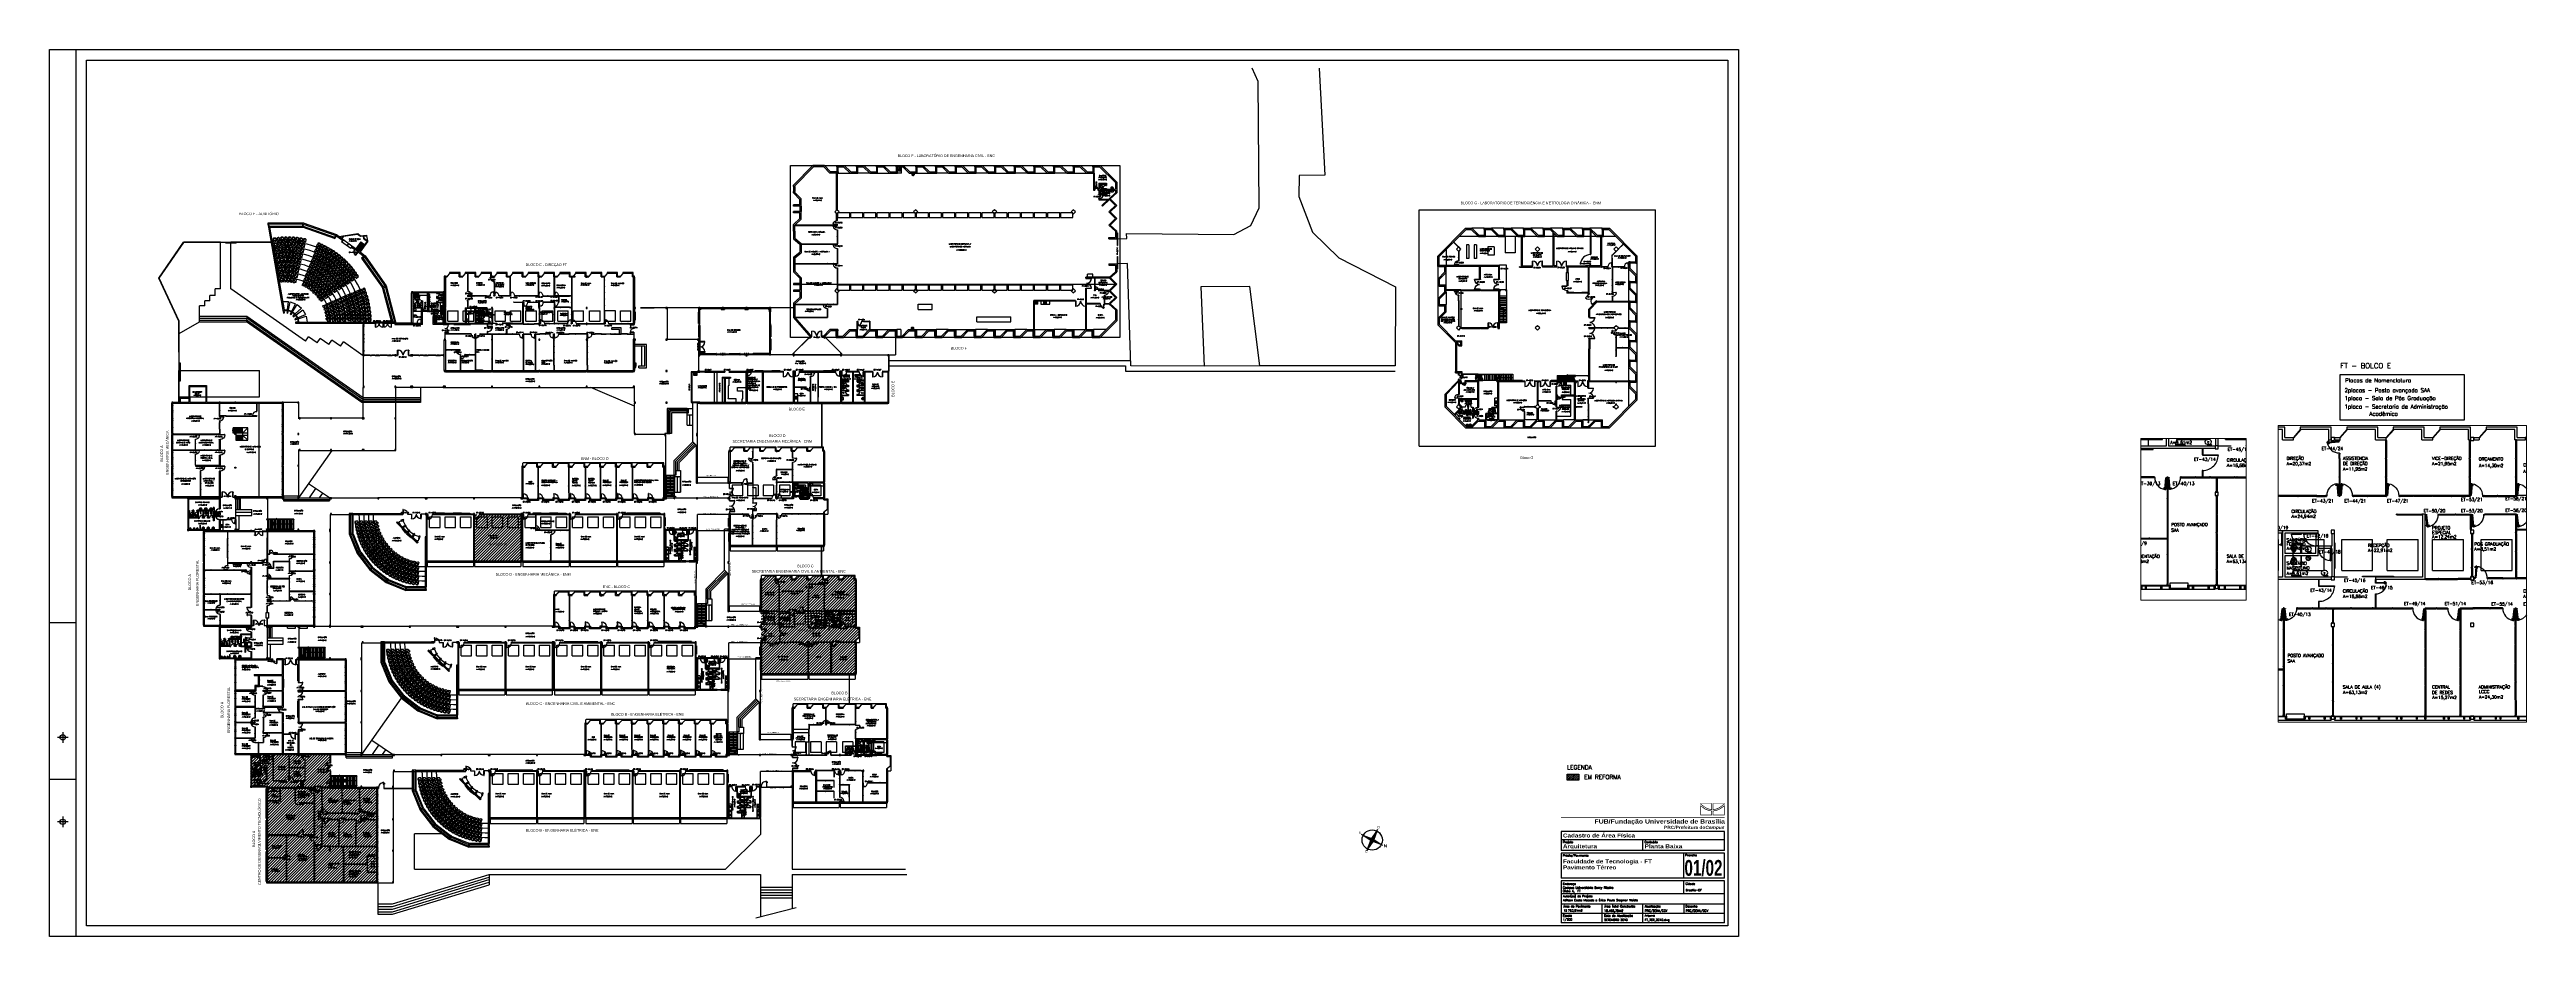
# Paper-space layout 'Layout1' of a CAD drawing. Header units: centimetres. Extents: x 6.11 to 8.46, y 3.67 to 4.51.
# The model-space entities are those that its viewports show. They can reach past a viewport. Long polylines and large blocks are cut down to what shows.
import ezdxf
from ezdxf.enums import TextEntityAlignment as Align

# ---------------------------------------------------------------- set-up
doc = ezdxf.new("R2010")
doc.units = ezdxf.units.CM
doc.header["$MEASUREMENT"] = 0
doc.linetypes.add('DASHDOT', pattern=[1, 0.5, -0.25, 0, -0.25])
doc.linetypes.add('HIDDEN', pattern=[0.375, 0.25, -0.125])
doc.layers.get('0').update_dxf_attribs({"linetype": 'CONTINUOUS'})
for name, color, linetype in [('1', 1, 'CONTINUOUS'), ('2', 2, 'CONTINUOUS'), ('3', 3, 'CONTINUOUS'), ('ALV', 2, 'CONTINUOUS'), ('AR-ALV', 54, 'CONTINUOUS'), ('AR-AP', 143, 'CONTINUOUS'), ('AR-ATT01-EFL', 1, 'CONTINUOUS'), ('AR-ESTC', 134, 'CONTINUOUS'), ('AR-PROJ', 1, 'HIDDEN'), ('AR-REV', 212, 'CONTINUOUS'), ('AREA', 2, 'CONTINUOUS'), ('BANC', 2, 'CONTINUOUS'), ('CARIMBO', 7, 'CONTINUOUS'), ('DIV', 2, 'CONTINUOUS'), ('DT-ESQ-MARCO-V', 131, 'CONTINUOUS'), ('DT-ESQ-PERFIL U-C', 142, 'CONTINUOUS'), ('ENDEREÇO NOVO', 2, 'CONTINUOUS'), ('ESQ', 1, 'CONTINUOUS'), ('esq-c', 1, 'CONTINUOUS'), ('ESTRUT', 3, 'CONTINUOUS'), ('JAN2', 1, 'HIDDEN'), ('MACANETA', 2, 'CONTINUOUS'), ('MARCO', 2, 'CONTINUOUS'), ('MARGEM', 1, 'CONTINUOUS'), ('maçaneta', 1, 'CONTINUOUS'), ('MOBILIARIO', 2, 'CONTINUOUS'), ('mov', 1, 'CONTINUOUS'), ('PainelFELTRO', 2, 'CONTINUOUS'), ('PainelVIDRO', 2, 'CONTINUOUS'), ('PAREDE_VST', 2, 'CONTINUOUS'), ('PEÇAS', 1, 'CONTINUOUS'), ('PISO', 1, 'CONTINUOUS'), ('PISO1', 1, 'CONTINUOUS'), ('PM-FOLHA-C', 34, 'CONTINUOUS'), ('PM-FOLHA-V2', 92, 'CONTINUOUS'), ('PM-MAÇANETA', 231, 'CONTINUOUS'), ('PM-MOVIMENTO', 1, 'CONTINUOUS'), ('PORTA', 1, 'CONTINUOUS'), ('porta-c', 1, 'CONTINUOUS'), ('porta-v', 2, 'CONTINUOUS'), ('PROJ', 1, 'HIDDEN'), ('PROJEÇÃO', 1, 'HIDDEN'), ('REBOCO', 2, 'CONTINUOUS'), ('SIMB', 1, 'CONTINUOUS'), ('SOLEIRA', 1, 'CONTINUOUS'), ('TEXTO', 2, 'CONTINUOUS'), ('USO', 2, 'CONTINUOUS')]:
    doc.layers.add(name, color=color, linetype=linetype)
doc.layers.add('CADEIRA', color=1, linetype='CONTINUOUS', plot=False)
doc.layers.add('VP', color=7, linetype='CONTINUOUS', plot=False)
doc.layers.get('VP').off()
doc.styles.add('ARIAL', font='')
doc.styles.add('FONTE', font='FONTE.shx', dxfattribs={"height": 0.4})
doc.styles.add('ROMANS', font='romans.shx', dxfattribs={"height": 0.3})
doc.styles.add('UNB-100', font='simplex.shx', dxfattribs={"height": 0.2})
doc.styles.add('UNB1-100', font='simplex.shx', dxfattribs={"height": 0.2})
doc.styles.get('ARIAL').set_extended_font_data('Arial Black')

# ---------------------------------------------------------------- blocks, each defined once
blk = doc.blocks.new('CARIMBO_PRC')
at = {"layer": 'CARIMBO', "ltscale": 0.35}
h = blk.add_hatch(color=3, dxfattribs=at)
h.paths.add_polyline_path([(-0.026, 0.1162), (-0.026, 0.1151), (-0.0222, 0.1124, 0.084882), (-0.0184, 0.1105, 0.071064), (-0.0164, 0.11, 0.025886), (-0.0149, 0.1098), (-0.0149, 0.1162)])
h.paths.add_polyline_path([(-0.0155, 0.1156), (-0.0155, 0.1105, -0.014774), (-0.0164, 0.1106, -0.072515), (-0.0182, 0.1111, -0.085705), (-0.0219, 0.1129), (-0.0254, 0.1154), (-0.0254, 0.1156)], flags=16)
h = blk.add_hatch(color=3, dxfattribs=at)
h.paths.add_polyline_path([(-0.026, 0.1047), (-0.0149, 0.1047), (-0.0149, 0.1092, -0.026094), (-0.0165, 0.1093, -0.069824), (-0.0186, 0.1099, -0.084152), (-0.0226, 0.1119), (-0.026, 0.1143)])
h.paths.add_polyline_path([(-0.0254, 0.1131), (-0.023, 0.1113, 0.0835), (-0.0189, 0.1093, 0.068753), (-0.0166, 0.1087, 0.016659), (-0.0155, 0.1086), (-0.0155, 0.1054), (-0.0254, 0.1054)], flags=16)
h = blk.add_hatch(color=3, dxfattribs=at)
h.paths.add_polyline_path([(-0.0031, 0.1162), (-0.0142, 0.1162), (-0.0142, 0.1098, 0.025886), (-0.0126, 0.11, 0.071064), (-0.0107, 0.1105, 0.084882), (-0.0068, 0.1124), (-0.0031, 0.1151)])
h.paths.add_polyline_path([(-0.0037, 0.1156), (-0.0037, 0.1154), (-0.0072, 0.1129, -0.085705), (-0.0109, 0.1111, -0.072515), (-0.0127, 0.1106, -0.014774), (-0.0136, 0.1105), (-0.0136, 0.1156)], flags=16)
h = blk.add_hatch(color=3, dxfattribs=at)
h.paths.add_polyline_path([(-0.0031, 0.1143), (-0.0065, 0.1119, -0.084152), (-0.0104, 0.1099, -0.069824), (-0.0126, 0.1093, -0.026094), (-0.0142, 0.1092), (-0.0142, 0.1047), (-0.0031, 0.1047)])
h.paths.add_polyline_path([(-0.0037, 0.1131), (-0.0037, 0.1054), (-0.0136, 0.1054), (-0.0136, 0.1086, 0.016659), (-0.0125, 0.1087, 0.068753), (-0.0102, 0.1093, 0.0835), (-0.0061, 0.1113)], flags=16)
at = {"layer": 'CARIMBO', "color": 2}
for p, q in [((-0.003, 0.0895), (-0.158, 0.0895)), ((-0.158, 0.0895), (-0.158, 0.0713)), ((-0.158, 0.0819), (-0.003, 0.0819)), ((-0.003, 0.0713), (-0.158, 0.0713)), ((-0.0805, 0.0713), (-0.0805, 0.0819)), ((-0.003, 0.0713), (-0.003, 0.0895)), ((-0.003, 0.0688), (-0.158, 0.0688)), ((-0.158, 0.0688), (-0.158, 0.0452)), ((-0.0418, 0.0452), (-0.0418, 0.0688)), ((-0.003, 0.0452), (-0.003, 0.0688)), ((-0.003, 0.0452), (-0.158, 0.0452)), ((-0.003, 0.0427), (-0.158, 0.0427)), ((-0.158, 0.0427), (-0.158, 0.003)), ((-0.003, 0.0302), (-0.158, 0.0302)), ((-0.0418, 0.0302), (-0.0418, 0.0427)), ((-0.003, 0.003), (-0.003, 0.0427)), ((-0.003, 0.0205), (-0.158, 0.0205)), ((-0.003, 0.0118), (-0.158, 0.0118)), ((-0.003, 0.003), (-0.158, 0.003)), ((-0.1193, 0.0205), (-0.1193, 0.003)), ((-0.0805, 0.003), (-0.0805, 0.0205)), ((-0.0418, 0.0205), (-0.0418, 0.0118)), ((0, 0), (0, 0))]:
    blk.add_line(p, q, dxfattribs=at)
at = {"layer": 'CARIMBO', "color": 3, "ltscale": 0.35, "const_width": 0.000688}
blk.add_lwpolyline([(-0.0029, 0.1027), (-0.158, 0.1027)], dxfattribs=at)
at = {"layer": 'CARIMBO', "color": 3, "ltscale": 0.35, "style": 'ARIAL'}
for s, height, p in [('FUB/Fundação Universidade de Brasília', 0.00408, (-0.0027, 0.0969)), ('PRC/Prefeitura do', 0.002856, (-0.0213, 0.0919))]:
    blk.add_text(s, height=height, dxfattribs=at).set_placement(p, align=Align.RIGHT)
at = {"layer": 'CARIMBO', "color": 3, "ltscale": 0.35, "style": 'ARIAL', "oblique": 10}
blk.add_text('Campus', height=0.00286, dxfattribs=at).set_placement((-0.0034, 0.0919), align=Align.RIGHT)
at = {"layer": 'CARIMBO', "color": 2, "style": 'ROMANS'}
for s, p in [('Projeto', (-0.1562, 0.0784)), ('Conteúdo', (-0.0789, 0.0784)), ('Prédio/Pavimento', (-0.1562, 0.0656)), ('Prancha', (-0.0403, 0.0659)), ('Autor(es) do Projeto', (-0.1562, 0.0272)), ('Endereço', (-0.1562, 0.0389)), ('Cidade', (-0.04, 0.0389)), ('Escala', (-0.1563, 0.0087)), ('Área do Pavimento', (-0.1558, 0.0175)), ('Área Total Construída', (-0.117, 0.0175)), ('Data da Atualização', (-0.1171, 0.0087)), ('Atualização', (-0.0788, 0.0175)), ('Arquivo', (-0.0788, 0.0088)), ('Desenho', (-0.04, 0.0175))]:
    blk.add_text(s, height=0.002, dxfattribs=at).set_placement(p)
at = {"layer": 'CARIMBO', "color": 4, "style": 'ROMANS'}
blk.add_text('PRC/DENA/CCV', height=0.002, dxfattribs=at).set_placement((-0.0785, 0.0134))
at = {"layer": 'CARIMBO', "color": 3, "style": 'ARIAL', "flags": 12}
for tag, p in [('TIPOPRANCHA', (-0.1562, 0.0837)), ('PROJETO', (-0.1562, 0.0735)), ('CONTEUDO', (-0.0788, 0.0735)), ('EDIFICIO1', (-0.1562, 0.0592)), ('EDIFICIO2', (-0.1562, 0.0535)), ('PAVIMENTO', (-0.1562, 0.0478))]:
    blk.add_attdef(tag, p, '', height=0.00375, dxfattribs=at)
at = {"layer": 'CARIMBO', "color": 3, "style": 'ARIAL', "width": 0.6, "flags": 12}
blk.add_attdef('PRA', (-0.0411, 0.0474), '', height=0.015, dxfattribs=at)
at = {"layer": 'CARIMBO', "color": 4, "style": 'ROMANS', "flags": 12}
for tag, p in [('AUTOR', (-0.1562, 0.0233)), ('END1', (-0.1562, 0.0353)), ('END2', (-0.1562, 0.032)), ('CIDADE', (-0.0399, 0.0329)), ('ESCALA', (-0.1561, 0.0051)), ('AREAPAV', (-0.1557, 0.0135)), ('AREATOT', (-0.117, 0.0134)), ('DATA', (-0.1169, 0.0047)), ('ARQUIVO', (-0.0786, 0.0047)), ('DESENHO', (-0.0398, 0.0134))]:
    blk.add_attdef(tag, p, '', height=0.002, dxfattribs=at)
blk = doc.blocks.new('SIMBOLO')
at = {"layer": 'SIMB'}
for p, q in [((4.57, 0.2), (0, 0)), ((2.06, 0.3), (2.51, -0.1)), ((2.49, 0.32), (2.08, -0.12)), ((2.38, -2.18), (2.18, 2.38))]:
    blk.add_line(p, q, dxfattribs=at)
at = {"layer": 'SIMB', "color": 3}
for p, q in [((0.38, 0.02), (2.06, 0.3)), ((2.08, -0.12), (0.38, 0.02)), ((2.06, 0.3), (2.2, 2.01)), ((2.2, 2.01), (2.49, 0.32)), ((2.49, 0.32), (4.2, 0.18)), ((4.2, 0.18), (2.51, -0.1)), ((2.37, -1.82), (2.08, -0.12)), ((2.51, -0.1), (2.37, -1.82))]:
    blk.add_line(p, q, dxfattribs=at)
at = {"layer": 'SIMB'}
blk.add_circle((2.29, 0.1), 1.92, dxfattribs=at)
at = {"layer": 'CARIMBO', "color": 3, "ltscale": 0.35, "style": 'ARIAL'}
blk.add_text('N', height=0.6, rotation=29.672, dxfattribs=at).set_placement((5.16, 0.11), align=Align.CENTER)
at = {"layer": 'SIMB', "color": 3, "style": 'FONTE'}
for s, p in [('S', (-0.29, -0.08)), ('O', (2.25, 2.59)), ('L', (2.52, -2.53))]:
    blk.add_text(s, height=0.486, rotation=29.672, dxfattribs=at).set_placement(p, align=Align.CENTER)
blk = doc.blocks.new('Norte')
at = {"rotation": 272.7838322174352}
blk.add_blockref('SIMBOLO', (-0.21, 2.28), dxfattribs=at)
blk = doc.blocks.new('A0-EXT')
at = {"layer": 'MARGEM'}
for p, q in [((0.478, 0.84), (0.478, 0)), ((0.478, 0.297), (0.453, 0.297)), ((0.4705, 0.1885), (0.4605, 0.1885)), ((0.4655, 0.1935), (0.4655, 0.1835)), ((0.478, 0.1485), (0.453, 0.1485)), ((0.4705, 0.1085), (0.4605, 0.1085)), ((0.4655, 0.1135), (0.4655, 0.1035))]:
    blk.add_line(p, q, dxfattribs=at)
blk.add_lwpolyline([(0.453, 0.84), (2.053, 0.84), (2.053, 0), (0.453, 0)], close=True, dxfattribs=at)
at = {"layer": 'MARGEM', "color": 2}
blk.add_lwpolyline([(2.043, 0.01), (0.488, 0.01), (0.488, 0.83), (2.043, 0.83)], close=True, dxfattribs=at)
at = {"layer": 'MARGEM'}
for centre in [(0.4655, 0.1885), (0.4655, 0.1085)]:
    blk.add_circle(centre, 0.00253, dxfattribs=at)
blk = doc.blocks.new('DOOR90')
at = {"layer": 'MACANETA'}
for p, q in [((-0.01, -0.85), (-0.01, -0.76)), ((-0.01, -0.76), (-0.01, -0.76)), ((-0.01, -0.85), (-0.01, -0.76)), ((-0.01, -0.83), (0.01, -0.83)), ((-0.01, -0.85), (0.01, -0.85)), ((0.01, -0.85), (0.01, -0.82)), ((0.01, -0.82), (0.02, -0.82)), ((0.01, -0.85), (0.02, -0.85)), ((0.05, -0.82), (0.05, -0.82)), ((0.05, -0.85), (0.05, -0.82)), ((0.08, -0.83), (0.05, -0.83)), ((0.05, -0.85), (0.05, -0.85)), ((0.08, -0.85), (0.05, -0.85)), ((0.08, -0.85), (0.08, -0.76)), ((0.08, -0.76), (0.08, -0.76)), ((0.08, -0.85), (0.08, -0.76))]:
    blk.add_line(p, q, dxfattribs=at)
at = {"layer": 'PORTA'}
for p, q in [((0.02, -0.89), (0.02, 0.01)), ((0.02, 0.01), (0.05, 0.01)), ((0.05, -0.89), (0.05, 0.01)), ((0.05, -0.89), (0.02, -0.89))]:
    blk.add_line(p, q, dxfattribs=at)
at = {"layer": 'PORTA', "color": 1}
blk.add_arc((0.02, 0.01), 0.9, 271.9102, 0, dxfattribs=at)
blk = doc.blocks.new('DOOR80')
at = {"layer": 'MACANETA'}
for p, q in [((-0.02, -0.76), (-0.02, -0.67)), ((-0.02, -0.76), (0.01, -0.76)), ((-0.01, -0.76), (-0.01, -0.67)), ((-0.02, -0.67), (-0.01, -0.67)), ((-0.01, -0.74), (0.01, -0.74)), ((0.01, -0.76), (0.01, -0.73)), ((0.01, -0.73), (0.02, -0.73)), ((0.01, -0.76), (0.02, -0.76)), ((0.05, -0.73), (0.05, -0.73)), ((0.05, -0.76), (0.05, -0.73)), ((0.08, -0.74), (0.05, -0.74)), ((0.05, -0.76), (0.05, -0.76)), ((0.08, -0.76), (0.05, -0.76)), ((0.08, -0.76), (0.08, -0.67)), ((0.08, -0.67), (0.08, -0.67)), ((0.08, -0.76), (0.08, -0.67))]:
    blk.add_line(p, q, dxfattribs=at)
at = {"layer": 'PORTA'}
for p, q in [((0.02, -0.8), (0.02, 0)), ((0.02, 0), (0.05, 0)), ((0.05, -0.8), (0.05, 0)), ((0.05, -0.8), (0.02, -0.8))]:
    blk.add_line(p, q, dxfattribs=at)
at = {"layer": 'PORTA', "color": 1}
blk.add_arc((0.02, 0), 0.8, 272.1491, 0, dxfattribs=at)
blk = doc.blocks.new('PORTA80')
at = {"layer": 'MARCO'}
for p, q in [((0, 0), (0.02, 0)), ((0, -0.15), (0, 0)), ((0.02, -0.15), (0.02, 0)), ((0, 0), (0, 0)), ((0, 0), (0, 0)), ((0.02, -0.15), (0, -0.15)), ((0, -0.15), (0, -0.15)), ((0, -0.15), (0, -0.15)), ((0, -0.15), (0, -0.15)), ((0.83, 0), (0.85, 0)), ((0.83, -0.15), (0.83, 0)), ((0.83, 0), (0.83, 0)), ((0.83, 0), (0.83, 0)), ((0.83, 0), (0.83, 0)), ((0.83, -0.15), (0.85, -0.15)), ((0.83, -0.15), (0.83, -0.15)), ((0.83, -0.15), (0.83, -0.15)), ((0.83, -0.15), (0.83, -0.15)), ((0.85, -0.15), (0.85, 0))]:
    blk.add_line(p, q, dxfattribs=at)
at = {"layer": 'SOLEIRA'}
for p, q in [((0.02, -0.15), (0.83, -0.15)), ((0.05, 0), (0.83, 0))]:
    blk.add_line(p, q, dxfattribs=at)
at = {"layer": 'PORTA', "xscale": -1, "rotation": 179.9999999948552}
blk.add_blockref('DOOR80', (0, 0), dxfattribs=at)
blk = doc.blocks.new('DOOR-80')
at = {"layer": 'MACANETA'}
for p, q in [((-0.08, -0.76), (-0.08, -0.67)), ((-0.08, -0.67), (-0.08, -0.67)), ((-0.08, -0.76), (-0.08, -0.67)), ((-0.08, -0.74), (-0.05, -0.74)), ((-0.08, -0.76), (-0.05, -0.76)), ((-0.05, -0.73), (-0.05, -0.73)), ((-0.05, -0.76), (-0.05, -0.73)), ((-0.05, -0.76), (-0.05, -0.76)), ((-0.01, -0.73), (-0.02, -0.73)), ((-0.01, -0.76), (-0.02, -0.76)), ((-0.01, -0.76), (-0.01, -0.73)), ((0.01, -0.74), (-0.01, -0.74)), ((0.01, -0.76), (-0.01, -0.76)), ((0.01, -0.76), (0.01, -0.67)), ((0.01, -0.67), (0.01, -0.67)), ((0.01, -0.76), (0.01, -0.67))]:
    blk.add_line(p, q, dxfattribs=at)
at = {"layer": 'PORTA'}
for p, q in [((-0.05, -0.8), (-0.05, 0)), ((-0.02, 0), (-0.05, 0)), ((-0.02, -0.8), (-0.02, 0)), ((-0.05, -0.8), (-0.02, -0.8))]:
    blk.add_line(p, q, dxfattribs=at)
at = {"layer": 'PORTA', "color": 1}
blk.add_arc((-0.02, 0), 0.8, 180, 267.8509, dxfattribs=at)
blk = doc.blocks.new('MTDIV')
for p, q in [((-0.0285, 0.0185), (-0.0285, 0.0285)), ((-0.0185, 0.0285), (-0.0285, 0.0285)), ((-0.0265, 0.0185), (-0.0285, 0.0185)), ((-0.0265, 0.0235), (-0.0265, 0.0265)), ((-0.0265, 0.0265), (-0.0185, 0.0265)), ((-0.0265, 0.0235), (0.0265, 0.0235)), ((-0.0215, 0.0235), (-0.0265, 0.0235)), ((-0.0265, 0.0185), (-0.0265, 0.0215)), ((-0.0265, 0.0215), (-0.0235, 0.0215)), ((-0.0235, 0.0215), (-0.0235, -0.0215)), ((-0.0215, 0.0235), (-0.0215, 0.0215)), ((-0.0215, 0.0215), (0.0215, 0.0215)), ((-0.0215, 0.0195), (0.0195, 0.0195)), ((-0.0215, 0.0195), (-0.0215, -0.0195)), ((-0.0185, 0.0265), (-0.0185, 0.0285)), ((-0.0049, 0), (0.0049, 0)), ((0, -0.0049), (0, 0.0049)), ((0.0195, 0.0095), (0.0115, 0.0095)), ((0.0115, 0.0095), (0.0115, 0.0075)), ((0.0215, 0.0075), (0.0115, 0.0075)), ((0.0135, 0.0075), (0.0135, 0.0055)), ((0.0215, 0.0055), (0.0135, 0.0055)), ((0.0185, 0.0265), (0.0185, 0.0285)), ((0.0185, 0.0285), (0.0285, 0.0285)), ((0.0185, 0.0265), (0.0265, 0.0265)), ((0.0195, 0.0195), (0.0195, 0.0095)), ((0.0215, 0.0235), (0.0215, 0.0075)), ((0.0215, 0.0235), (0.0265, 0.0235)), ((0.0215, 0.0055), (0.0215, -0.0055)), ((0.0235, 0.0215), (0.0235, -0.0215)), ((0.0265, 0.0215), (0.0235, 0.0215)), ((0.0265, 0.0235), (0.0265, 0.0265)), ((0.0265, 0.0185), (0.0265, 0.0215)), ((0.0265, 0.0185), (0.0285, 0.0185)), ((0.0285, 0.0185), (0.0285, 0.0285)), ((-0.0285, -0.0185), (-0.0285, -0.0285)), ((-0.0285, -0.0185), (-0.0265, -0.0185)), ((-0.0185, -0.0285), (-0.0285, -0.0285)), ((-0.0265, -0.0185), (-0.0265, -0.0215)), ((-0.0265, -0.0215), (-0.0235, -0.0215)), ((0.0265, -0.0235), (-0.0265, -0.0235)), ((-0.0265, -0.0235), (-0.0265, -0.0265)), ((-0.0215, -0.0235), (-0.0265, -0.0235)), ((-0.0185, -0.0265), (-0.0265, -0.0265)), ((-0.0215, -0.0195), (0.0195, -0.0195)), ((-0.0215, -0.0215), (0.0215, -0.0215)), ((-0.0215, -0.0215), (-0.0215, -0.0235)), ((-0.0185, -0.0265), (-0.0185, -0.0285)), ((0.0215, -0.0075), (0.0115, -0.0075)), ((0.0115, -0.0075), (0.0115, -0.0095)), ((0.0195, -0.0095), (0.0115, -0.0095)), ((0.0215, -0.0055), (0.0135, -0.0055)), ((0.0135, -0.0055), (0.0135, -0.0075)), ((0.0185, -0.0265), (0.0185, -0.0285)), ((0.0265, -0.0265), (0.0185, -0.0265)), ((0.0185, -0.0285), (0.0285, -0.0285)), ((0.0195, -0.0095), (0.0195, -0.0195)), ((0.0215, -0.0075), (0.0215, -0.0235)), ((0.0215, -0.0235), (0.0265, -0.0235)), ((0.0265, -0.0215), (0.0235, -0.0215)), ((0.0265, -0.0185), (0.0265, -0.0215)), ((0.0285, -0.0185), (0.0265, -0.0185)), ((0.0265, -0.0235), (0.0265, -0.0265)), ((0.0285, -0.0185), (0.0285, -0.0285))]:
    blk.add_line(p, q)
blk = doc.blocks.new('DIV12')
for p, q in [((-0.01, 0), (0.01, 0)), ((0, -0.01), (0, 0.01)), ((0.02, 0.02), (0.03, 0.02)), ((0.02, 0.02), (0.03, 0.02)), ((0.02, 0.02), (0.02, 0.02)), ((0.03, 0.03), (1.17, 0.03)), ((0.03, 0.03), (0.04, 0.03)), ((0.03, 0.02), (0.03, 0.03)), ((0.03, -0.03), (0.03, 0.03)), ((0.03, -0.02), (0.03, 0.02)), ((0.04, 0.03), (0.04, 0.03)), ((0.02, -0.02), (0.03, -0.02)), ((0.02, -0.02), (0.03, -0.02)), ((0.02, -0.02), (0.02, -0.02)), ((0.03, -0.03), (0.03, -0.02)), ((0.03, -0.03), (1.17, -0.03)), ((0.03, -0.03), (0.04, -0.03)), ((0.04, -0.03), (0.04, -0.03))]:
    blk.add_line(p, q)
blk = doc.blocks.new('VASO')
for p, q in [((0.1, 0), (0.1, 0.03)), ((0.1, 0), (0.1, -0.03)), ((0.15, 0.03), (0.11, 0.03)), ((0.11, 0), (0.11, 0.03)), ((0.11, 0), (0.11, -0.03)), ((0.12, 0.03), (0.12, 0.06)), ((0.15, 0.05), (0.12, 0.05)), ((0.15, 0), (0.15, 0.09)), ((0.15, 0), (0.15, -0.09)), ((0.26, 0.06), (0.26, 0.06)), ((0.32, 0.05), (0.26, 0.06)), ((0.4, 0.05), (0.32, 0.05)), ((0.32, 0.05), (0.32, 0)), ((0.32, -0.05), (0.32, 0)), ((0.15, -0.03), (0.11, -0.03)), ((0.12, -0.03), (0.12, -0.06)), ((0.15, -0.05), (0.12, -0.05)), ((0.32, -0.05), (0.26, -0.06)), ((0.26, -0.06), (0.26, -0.06)), ((0.4, -0.05), (0.32, -0.05))]:
    blk.add_line(p, q)
for centre in [(0.16, 0.07), (0.16, -0.07)]:
    blk.add_circle(centre, 0.00682)
for centre, radius, start, end in [((0.11, 0.03), 0.00697, 0.8534, 179.1466), ((0.4, -0.32), 0.477, 122.7818, 126.1604), ((0.13, 0.06), 0.00909, 126.1604, 180), ((0.44, -0.29), 0.484, 97.6805, 126.3456), ((0.16, 0.09), 0.00909, 126.3456, 180), ((0.33, 0), 0.112, 147.3201, 212.6799), ((0.4, -0.04), 0.187, 54.2515, 147.3201), ((0.4, -0.02), 0.208, 36.8888, 100.1214), ((0.4, 0), 0.0486, 0, 90), ((0.4, 0), 0.0486, 270, 0), ((0.41, -0.02), 0.159, 41.3299, 54.2515), ((0.43, 0), 0.132, 318.6701, 41.3299), ((0.43, 0), 0.174, 323.1112, 36.8888), ((0.11, -0.03), 0.00697, 180.8534, 359.1466), ((0.13, -0.06), 0.00909, 180, 233.8396), ((0.4, 0.32), 0.477, 233.8396, 237.2182), ((0.16, -0.09), 0.00909, 180, 233.6544), ((0.44, 0.29), 0.484, 233.6544, 262.3195), ((0.4, 0.04), 0.187, 212.6799, 305.7485), ((0.4, 0.02), 0.208, 259.8786, 323.1112), ((0.41, 0.02), 0.159, 305.7485, 318.6701)]:
    blk.add_arc(centre, radius, start, end)
blk = doc.blocks.new('LAV')
for p, q in [((0, -0.18), (0, 0.18)), ((0.01, 0), (0.01, 0.18)), ((0.01, 0.16), (0.1, 0.13)), ((0.01, 0.16), (0.09, 0.12)), ((0.01, -0.18), (0.01, 0.16)), ((0.01, 0), (0.01, -0.16)), ((0.09, -0.12), (0.09, 0.12)), ((0.01, -0.16), (0.09, -0.12)), ((0.01, -0.16), (0.1, -0.13))]:
    blk.add_line(p, q)
for centre, radius in [((0.05, 0.08), 0.0137), ((0.05, 0), 0.0137), ((0.14, 0), 0.0315), ((0.14, 0), 0.021), ((0.05, -0.08), 0.0137)]:
    blk.add_circle(centre, radius)
for centre, radius, start, end in [((0.01, 0.18), 0.0126, 122.7859, 180), ((0.29, -0.24), 0.518, 105.1115, 122.7859), ((0.03, 0.18), 0.0126, 121.9899, 180), ((0.29, -0.24), 0.505, 104.7183, 121.9899), ((0.11, 0.12), 0.0126, 131.3277, 180), ((4.53, -4.92), 6.72, 130.5597, 131.3277), ((0.12, 0.13), 0.0137, 126.1653, 188.2711), ((4.07, -5.28), 6.72, 125.5597, 126.1653), ((0.21, 0.05), 0.21, 8.1254, 105.1115), ((0.21, 0.05), 0.2, 7.8851, 104.7183), ((0.24, 0.09), 0.123, 17.587, 130.5597), ((-0.04, 0), 0.424, 0, 17.587), ((-0.04, 0), 0.424, 342.413, 0), ((-0.18, 0), 0.587, 0, 7.8851), ((-0.18, 0), 0.595, 0, 8.1254), ((-0.18, 0), 0.595, 351.8746, 0), ((-0.18, 0), 0.587, 352.1149, 0), ((0.01, -0.18), 0.0126, 180, 237.2141), ((0.03, -0.18), 0.0126, 180, 238.0101), ((0.29, 0.24), 0.518, 237.2141, 254.8885), ((0.29, 0.24), 0.505, 238.0101, 255.2817), ((0.11, -0.12), 0.0126, 180, 228.6723), ((0.12, -0.13), 0.0137, 171.7289, 233.8347), ((4.53, 4.92), 6.72, 228.6723, 229.4403), ((4.07, 5.28), 6.72, 233.8347, 234.4403), ((0.21, -0.05), 0.21, 254.8885, 351.8746), ((0.21, -0.05), 0.2, 255.2817, 352.1149), ((0.24, -0.09), 0.123, 229.4403, 342.413)]:
    blk.add_arc(centre, radius, start, end)
blk = doc.blocks.new('MICT')
for p, q in [((0, 0.11), (0, -0.11)), ((0.01, 0.12), (0.03, 0.1)), ((0.07, 0.1), (0.01, 0.08)), ((0.01, 0.08), (0.08, 0.08)), ((0.03, 0.1), (0.03, 0.08)), ((0.06, 0.09), (0.14, 0.16)), ((0.08, 0.08), (0.15, 0.14)), ((0.08, 0.08), (0.08, -0.08)), ((0.01, -0.08), (0.08, -0.08)), ((0.07, -0.1), (0.01, -0.08)), ((0.01, -0.12), (0.03, -0.1)), ((0.03, -0.1), (0.03, -0.08)), ((0.06, -0.09), (0.14, -0.16)), ((0.08, -0.08), (0.15, -0.14))]:
    blk.add_line(p, q)
for centre in [(0.12, 0.02), (0.15, 0.03), (0.17, 0.02), (0.2, 0.11), (0.23, 0.09), (0.25, 0.05), (0.12, -0.02), (0.15, -0.03), (0.17, -0.02), (0.2, -0.11), (0.23, -0.09), (0.25, -0.05)]:
    blk.add_circle(centre, 0.00453)
for centre, radius, start, end in [((0, 0.11), 0.00402, 61.3007, 180), ((0.02, 0.06), 0.02, 100.4183, 154.4796), ((0.11, -0.05), 0.173, 94.1447, 116.8333), ((0.02, 0.14), 0.0647, 274.0154, 310.149), ((0.05, 0), 0.019, 0, 180), ((0.05, 0), 0.0162, 0, 180), ((0.05, 0), 0.0162, 180, 0), ((0.05, 0), 0.019, 180, 0), ((0.05, 0), 0.0108, 0, 180), ((0.05, 0), 0.0108, 180, 0), ((0.09, 0.07), 0.012, 136.6761, 180.6419), ((0.08, 0.08), 0.00402, 0, 94.0154), ((0.11, 0), 0.00453, 180, 0), ((0.11, 0), 0.00453, 0, 180), ((0.16, 0.14), 0.0251, 74.2295, 130.149), ((0.15, 0), 0.00453, 180, 0), ((0.15, 0), 0.00453, 0, 180), ((0.17, 0.12), 0.024, 69.3676, 130.149), ((0.1, -0.02), 0.175, 7.8859, 71.7277), ((0.1, 0.02), 0.175, 288.2723, 352.1141), ((0.11, -0.03), 0.199, 7.769, 74.2295), ((0.11, 0.03), 0.199, 285.7705, 352.231), ((0.18, 0), 0.00453, 180, 0), ((0.18, 0), 0.00453, 0, 180), ((0.27, 0), 0.00453, 1.7832, 178.2168), ((0.02, -0.06), 0.02, 205.5204, 259.5817), ((0, -0.11), 0.00402, 180, 298.6993), ((0.02, -0.14), 0.0647, 49.851, 85.9846), ((0.11, 0.05), 0.173, 243.1667, 265.8553), ((0.09, -0.07), 0.012, 179.3581, 223.3239), ((0.08, -0.08), 0.00402, 265.9846, 0), ((0.16, -0.14), 0.0251, 229.851, 285.7705), ((0.17, -0.12), 0.024, 229.851, 290.6324), ((0.27, 0), 0.00453, 181.7832, 358.2168)]:
    blk.add_arc(centre, radius, start, end)
blk = doc.blocks.new('ESQ6')
at = {"layer": 'ESQ'}
for p, q in [((-0.24, 5.745), (-0.24, 0.055)), ((-0.2, 5.745), (-0.24, 5.745)), ((-0.2, 5.745), (-0.2, 5.745)), ((-0.025, 5.415), (-0.025, 5.745)), ((-0.025, 4.455), (-0.025, 5.36)), ((0, 5.415), (0, 5.745)), ((0, 4.455), (0, 5.36)), ((-0.025, 4.155), (-0.025, 4.4)), ((-0.025, 2.955), (-0.025, 4.1)), ((0, 4.155), (0, 4.4)), ((0, 2.955), (0, 4.1)), ((-0.025, 2.475), (-0.025, 2.9)), ((-0.025, 1.505), (-0.025, 2.42)), ((0, 2.475), (0, 2.9)), ((0, 1.505), (0, 2.42)), ((-0.2, 0.055), (-0.24, 0.055)), ((-0.025, 1.205), (-0.025, 1.45)), ((-0.025, 0.055), (-0.025, 1.15)), ((0, 1.205), (0, 1.45)), ((0, 0.055), (0, 1.15))]:
    blk.add_line(p, q, dxfattribs=at)
for points in [[(0, 5.745), (-0.2, 5.745), (-0.2, 5.8), (0, 5.8)], [(0, 5.36), (-0.2, 5.36), (-0.2, 5.415), (0, 5.415)], [(0, 4.4), (-0.2, 4.4), (-0.2, 4.455), (0, 4.455)], [(0, 4.1), (-0.2, 4.1), (-0.2, 4.155), (0, 4.155)], [(0, 2.9), (-0.2, 2.9), (-0.2, 2.955), (0, 2.955)], [(0, 2.42), (-0.2, 2.42), (-0.2, 2.475), (0, 2.475)], [(0, 1.45), (-0.2, 1.45), (-0.2, 1.505), (0, 1.505)], [(0, 1.15), (-0.2, 1.15), (-0.2, 1.205), (0, 1.205)], [(0, 0), (-0.2, 0), (-0.2, 0.055), (0, 0.055)]]:
    blk.add_lwpolyline(points, close=True, dxfattribs=at)
blk = doc.blocks.new('ESQ9')
at = {"layer": 'ALV'}
blk.add_line((-0.2, 0), (0, 0), dxfattribs=at)
at = {"layer": 'ESQ'}
for p, q in [((0.055, 0), (8.745, 0)), ((0, -0.2), (0, -0.25)), ((0, -0.25), (8.8, -0.25)), ((0.055, -0.025), (0.4, -0.025)), ((0.455, -0.025), (1.4, -0.025)), ((1.455, -0.025), (1.7, -0.025)), ((1.755, -0.025), (2.85, -0.025)), ((2.905, -0.025), (4, -0.025)), ((4.055, -0.025), (4.3, -0.025)), ((4.355, -0.025), (5.3, -0.025)), ((5.355, -0.025), (5.85, -0.025)), ((5.905, -0.025), (7.05, -0.025)), ((7.105, -0.025), (7.35, -0.025)), ((7.405, -0.025), (8.35, -0.025)), ((8.405, -0.025), (8.745, -0.025)), ((8.8, -0.2), (8.8, -0.25))]:
    blk.add_line(p, q, dxfattribs=at)
for points in [[(0, 0), (0.055, 0), (0.055, -0.2), (0, -0.2)], [(0.4, 0), (0.455, 0), (0.455, -0.2), (0.4, -0.2)], [(1.4, 0), (1.455, 0), (1.455, -0.2), (1.4, -0.2)], [(1.7, 0), (1.755, 0), (1.755, -0.2), (1.7, -0.2)], [(2.85, 0), (2.905, 0), (2.905, -0.2), (2.85, -0.2)], [(4, 0), (4.055, 0), (4.055, -0.2), (4, -0.2)], [(4.3, 0), (4.355, 0), (4.355, -0.2), (4.3, -0.2)], [(5.3, 0), (5.355, 0), (5.355, -0.2), (5.3, -0.2)], [(5.85, 0), (5.905, 0), (5.905, -0.2), (5.85, -0.2)], [(7.05, 0), (7.105, 0), (7.105, -0.2), (7.05, -0.2)], [(7.35, 0), (7.405, 0), (7.405, -0.2), (7.35, -0.2)], [(8.35, 0), (8.405, 0), (8.405, -0.2), (8.35, -0.2)], [(8.745, 0), (8.8, 0), (8.8, -0.2), (8.745, -0.2)]]:
    blk.add_lwpolyline(points, close=True, dxfattribs=at)
blk = doc.blocks.new('PLXD')
at = {"color": 1}
for p, q in [((-0.19, 0.73), (-0.23, 0.72)), ((-0.23, 0.67), (-0.23, 0.72)), ((-0.19, 0.68), (-0.23, 0.67)), ((-0.19, 0.71), (-0.19, 0.73)), ((-0.16, 0.71), (-0.19, 0.71)), ((-0.16, 0.69), (-0.19, 0.69)), ((-0.19, 0.68), (-0.19, 0.69)), ((-0.11, 0.72), (-0.08, 0.72)), ((-0.11, 0.7), (-0.08, 0.7)), ((-0.08, 0.74), (-0.04, 0.74)), ((-0.08, 0.72), (-0.08, 0.74)), ((-0.08, 0.69), (-0.08, 0.7)), ((-0.08, 0.69), (-0.04, 0.69)), ((-0.04, 0.69), (-0.04, 0.74))]:
    blk.add_line(p, q, dxfattribs=at)
at = {"color": 2}
for p, q in [((-0.17, 0.78), (-0.11, 0.79)), ((-0.17, 0.79), (-0.16, 0.79)), ((-0.17, 0.79), (-0.17, 0.77)), ((-0.17, 0.78), (-0.1, 0.03)), ((-0.17, 0.77), (-0.17, 0.77)), ((-0.16, 0.79), (-0.16, 0.79)), ((-0.16, 0.79), (-0.16, 0.79)), ((-0.16, 0.79), (-0.16, 0.79)), ((-0.16, 0.79), (-0.13, 0.79)), ((-0.12, 0.8), (-0.13, 0.8)), ((-0.13, 0.8), (-0.13, 0.79)), ((-0.12, 0.8), (-0.12, 0.79)), ((-0.12, 0.79), (-0.11, 0.79)), ((-0.11, 0.79), (-0.05, 0.03)), ((-0.11, 0.79), (-0.11, 0.78)), ((-0.11, 0.78), (-0.11, 0.78)), ((-0.1, 0.03), (-0.11, 0.04)), ((-0.1, 0.04), (-0.11, 0.04)), ((-0.1, 0.03), (-0.05, 0.03)), ((-0.1, 0.03), (-0.09, 0.03)), ((-0.09, 0.02), (-0.09, 0.03)), ((-0.09, 0.03), (-0.06, 0.03)), ((-0.09, 0.02), (-0.09, 0.03)), ((-0.09, 0.02), (-0.09, 0.02)), ((-0.06, 0.03), (-0.06, 0.02)), ((-0.06, 0.02), (-0.06, 0.03)), ((-0.06, 0.03), (-0.06, 0.03)), ((-0.06, 0.03), (-0.04, 0.03)), ((-0.04, 0.03), (-0.05, 0.05)), ((-0.05, 0.05), (-0.05, 0.05)), ((-0.01, 0), (0.01, 0)), ((0, 0.01), (0, -0.01))]:
    blk.add_line(p, q, dxfattribs=at)
at = {"color": 1}
blk.add_arc((-0.06, 0.03), 0.764, 98.125, 182.1419, dxfattribs=at)
blk = doc.blocks.new('PLXE')
at = {"color": 2}
for p, q in [((-0.01, 0), (0.01, 0)), ((0, 0.01), (0, -0.01)), ((0.04, 0.03), (0.05, 0.04)), ((0.06, 0.03), (0.04, 0.03)), ((0.12, 0.79), (0.05, 0.03)), ((0.05, 0.04), (0.05, 0.04)), ((0.1, 0.03), (0.05, 0.03)), ((0.09, 0.03), (0.06, 0.03)), ((0.06, 0.02), (0.06, 0.03)), ((0.06, 0.02), (0.06, 0.03)), ((0.06, 0.02), (0.06, 0.02)), ((0.11, 0.02), (0.09, 0.03)), ((0.09, 0.02), (0.09, 0.03)), ((0.09, 0.02), (0.09, 0.03)), ((0.09, 0.02), (0.09, 0.02)), ((0.18, 0.78), (0.1, 0.03)), ((0.1, 0.04), (0.11, 0.04)), ((0.11, 0.02), (0.11, 0.04)), ((0.18, 0.78), (0.12, 0.79)), ((0.13, 0.79), (0.12, 0.79)), ((0.12, 0.79), (0.12, 0.78)), ((0.12, 0.78), (0.12, 0.78)), ((0.13, 0.79), (0.13, 0.79)), ((0.17, 0.79), (0.13, 0.79)), ((0.13, 0.79), (0.13, 0.79)), ((0.13, 0.79), (0.13, 0.79)), ((0.17, 0.79), (0.17, 0.79)), ((0.18, 0.78), (0.17, 0.79)), ((0.17, 0.79), (0.17, 0.79)), ((0.17, 0.79), (0.17, 0.79)), ((0.18, 0.78), (0.18, 0.77)), ((0.18, 0.77), (0.18, 0.77))]:
    blk.add_line(p, q, dxfattribs=at)
at = {"color": 1}
for p, q in [((0.04, 0.69), (0.05, 0.74)), ((0.08, 0.69), (0.04, 0.69)), ((0.09, 0.74), (0.05, 0.74)), ((0.08, 0.69), (0.08, 0.7)), ((0.11, 0.7), (0.08, 0.7)), ((0.09, 0.72), (0.09, 0.74)), ((0.11, 0.72), (0.09, 0.72)), ((0.17, 0.71), (0.2, 0.71)), ((0.17, 0.69), (0.2, 0.69)), ((0.2, 0.71), (0.2, 0.72)), ((0.2, 0.72), (0.24, 0.72)), ((0.2, 0.68), (0.2, 0.69)), ((0.2, 0.68), (0.24, 0.67)), ((0.24, 0.67), (0.24, 0.72))]:
    blk.add_line(p, q, dxfattribs=at)
blk.add_arc((0.06, 0.03), 0.764, 357.9063, 81.358, dxfattribs=at)
blk = doc.blocks.new('PDFT')
at = {"color": 2}
for p, q in [((0, 0.02), (0, -0.02)), ((0.36, 0.02), (0, 0.02)), ((0.36, 0.02), (0.36, 1.02)), ((0.36, 1.02), (0.39, 1.02)), ((0.39, 0.02), (0.36, 0.02)), ((0.36, 0.02), (0.36, -0.02)), ((0.39, 1.02), (0.39, 0.02)), ((2.4, 1.02), (2.4, 0.02)), ((2.44, 1.02), (2.4, 1.02)), ((2.4, 0.02), (2.44, 0.02)), ((2.44, 0.02), (2.44, 1.02)), ((2.44, 0.02), (2.44, -0.02)), ((2.44, 0.02), (2.8, 0.02)), ((2.8, 0.02), (2.8, -0.02)), ((0, -0.02), (0.36, -0.02)), ((2.44, -0.02), (2.8, -0.02))]:
    blk.add_line(p, q, dxfattribs=at)
at = {"color": 1}
for p, q in [((0.32, 0.98), (0.32, 0.89)), ((0.32, 0.98), (0.36, 0.98)), ((0.33, 0.89), (0.32, 0.89)), ((0.33, 0.97), (0.33, 0.89)), ((0.33, 0.97), (0.36, 0.97)), ((0.43, 0.98), (0.39, 0.98)), ((0.42, 0.97), (0.39, 0.97)), ((0.42, 0.97), (0.42, 0.89)), ((0.42, 0.89), (0.43, 0.89)), ((0.43, 0.98), (0.43, 0.89)), ((2.36, 0.98), (2.36, 0.89)), ((2.36, 0.98), (2.4, 0.98)), ((2.37, 0.89), (2.36, 0.89)), ((2.37, 0.97), (2.37, 0.89)), ((2.37, 0.97), (2.4, 0.97)), ((2.48, 0.98), (2.44, 0.98)), ((2.47, 0.97), (2.44, 0.97)), ((2.47, 0.97), (2.47, 0.89)), ((2.47, 0.89), (2.48, 0.89)), ((2.48, 0.98), (2.48, 0.89))]:
    blk.add_line(p, q, dxfattribs=at)
for centre, start, end in [((0.39, 0.02), 0.0837, 90), ((2.4, 0.02), 90, 179.9163)]:
    blk.add_arc(centre, 1, start, end, dxfattribs=at)
blk = doc.blocks.new('PTDP')
at = {"color": 2}
for p, q in [((0.05, 0.075), (0, 0.075)), ((0, 0.075), (0, -0.075)), ((0.05, 0.04), (0.05, 0.075)), ((0.06, 0.04), (0.05, 0.04)), ((0.055, 1.015), (0.09, 1.015)), ((0.055, 0.075), (0.055, 1.015)), ((0.055, 0.075), (0.09, 0.075)), ((0.06, -0.075), (0.06, 0.04)), ((0.09, 0.075), (0.09, 1.015)), ((1.91, 0.075), (1.91, 1.015)), ((1.945, 1.015), (1.91, 1.015)), ((1.945, 0.075), (1.91, 0.075)), ((1.94, -0.075), (1.94, 0.04)), ((1.94, 0.04), (1.95, 0.04)), ((1.945, 0.075), (1.945, 1.015)), ((1.95, 0.04), (1.95, 0.075)), ((1.95, 0.075), (2, 0.075)), ((2, 0.075), (2, -0.075)), ((0, -0.075), (0.06, -0.075)), ((2, -0.075), (1.94, -0.075))]:
    blk.add_line(p, q, dxfattribs=at)
at = {"color": 1}
for centre, start, end in [((0.055, 0.075), 0, 90), ((1.945, 0.075), 90, 180)]:
    blk.add_arc(centre, 0.94, start, end, dxfattribs=at)
blk = doc.blocks.new('DIV125')
for p, q in [((0, -0.01), (0, 0.01)), ((0.02, 0.02), (0.03, 0.02)), ((0.02, 0.02), (0.03, 0.02)), ((0.02, 0.02), (0.02, 0.02)), ((0.03, 0.03), (1.22, 0.03)), ((0.03, 0.03), (0.04, 0.03)), ((0.03, 0.02), (0.03, 0.03)), ((0.03, -0.03), (0.03, 0.03)), ((0.03, -0.02), (0.03, 0.02)), ((0.04, 0.03), (0.04, 0.03)), ((1.22, 0.03), (1.21, 0.03)), ((1.21, 0.03), (1.21, 0.03)), ((1.22, -0.03), (1.22, 0.03)), ((1.22, 0.02), (1.22, 0.03)), ((1.22, -0.02), (1.22, 0.02)), ((1.23, 0.02), (1.22, 0.02)), ((1.23, 0.02), (1.22, 0.02)), ((1.23, 0.02), (1.23, 0.02)), ((1.25, -0.01), (1.25, 0.01)), ((0.01, 0), (-0.01, 0)), ((0.02, -0.02), (0.03, -0.02)), ((0.02, -0.02), (0.03, -0.02)), ((0.02, -0.02), (0.02, -0.02)), ((0.03, -0.03), (0.03, -0.02)), ((0.03, -0.03), (1.22, -0.03)), ((0.03, -0.03), (0.04, -0.03)), ((0.04, -0.03), (0.04, -0.03)), ((1.22, -0.03), (1.21, -0.03)), ((1.21, -0.03), (1.21, -0.03)), ((1.22, -0.03), (1.22, -0.02)), ((1.23, -0.02), (1.22, -0.02)), ((1.23, -0.02), (1.22, -0.02)), ((1.23, -0.02), (1.23, -0.02)), ((1.24, 0), (1.26, 0))]:
    blk.add_line(p, q)
blk = doc.blocks.new('PD15')
at = {"color": 2}
for p, q in [((0.05, 0.07), (0, 0.07)), ((0, 0.07), (0, -0.07)), ((0.05, 0.04), (0.05, 0.07)), ((0.06, 0.04), (0.05, 0.04)), ((0.06, 0.09), (0.06, 0.82)), ((0.09, 0.82), (0.06, 0.82)), ((0.06, 0.09), (0.09, 0.09)), ((0.06, -0.07), (0.06, 0.04)), ((0.09, 0.09), (0.09, 0.82)), ((1.48, 0.09), (1.48, 0.82)), ((1.48, 0.82), (1.52, 0.82)), ((1.52, 0.09), (1.48, 0.09)), ((1.51, 0.04), (1.52, 0.04)), ((1.51, -0.07), (1.51, 0.04)), ((1.52, 0.09), (1.52, 0.82)), ((1.52, 0.07), (1.57, 0.07)), ((1.52, 0.04), (1.52, 0.07)), ((1.57, 0.07), (1.57, -0.07)), ((0, -0.07), (0.06, -0.07)), ((1.57, -0.07), (1.51, -0.07))]:
    blk.add_line(p, q, dxfattribs=at)
at = {"color": 1}
for p, q in [((0.02, 0.78), (0.02, 0.69)), ((0.02, 0.78), (0.06, 0.78)), ((0.03, 0.69), (0.02, 0.69)), ((0.03, 0.77), (0.03, 0.69)), ((0.03, 0.77), (0.06, 0.77)), ((0.13, 0.78), (0.09, 0.78)), ((0.12, 0.77), (0.09, 0.77)), ((0.12, 0.77), (0.12, 0.69)), ((0.12, 0.69), (0.13, 0.69)), ((0.13, 0.78), (0.13, 0.69)), ((1.44, 0.78), (1.44, 0.69)), ((1.44, 0.78), (1.48, 0.78)), ((1.45, 0.69), (1.44, 0.69)), ((1.45, 0.77), (1.45, 0.69)), ((1.45, 0.77), (1.48, 0.77)), ((1.56, 0.78), (1.52, 0.78)), ((1.55, 0.77), (1.52, 0.77)), ((1.55, 0.77), (1.55, 0.69)), ((1.55, 0.69), (1.56, 0.69)), ((1.56, 0.78), (1.56, 0.69))]:
    blk.add_line(p, q, dxfattribs=at)
for centre, start, end in [((0.06, 0.09), 0, 87.3429), ((1.52, 0.09), 92.6571, 180)]:
    blk.add_arc(centre, 0.731, start, end, dxfattribs=at)
blk = doc.blocks.new('PE80')
at = {"color": 2}
for p, q in [((0.07, 0), (-0.07, 0)), ((-0.07, -0.03), (-0.07, 0)), ((0.07, 0), (0.07, -0.02)), ((0.04, -0.03), (-0.07, -0.03)), ((0.04, -0.77), (-0.07, -0.77)), ((-0.07, -0.77), (-0.07, -0.8)), ((0.07, -0.8), (-0.07, -0.8)), ((0.07, -0.02), (0.04, -0.02)), ((0.04, -0.03), (0.04, -0.02)), ((0.04, -0.77), (0.04, -0.78)), ((0.07, -0.78), (0.04, -0.78)), ((0.07, -0.8), (0.07, -0.78)), ((0.08, -0.03), (0.82, -0.03)), ((0.08, -0.03), (0.08, -0.06)), ((0.08, -0.06), (0.82, -0.06)), ((0.82, -0.06), (0.82, -0.03))]:
    blk.add_line(p, q, dxfattribs=at)
at = {"color": 1}
for p, q in [((0.78, 0.01), (0.69, 0.01)), ((0.69, 0), (0.69, 0.01)), ((0.78, 0.01), (0.78, -0.03)), ((0.77, 0), (0.69, 0)), ((0.77, -0.09), (0.69, -0.09)), ((0.69, -0.09), (0.69, -0.1)), ((0.78, -0.1), (0.69, -0.1)), ((0.77, 0), (0.77, -0.03)), ((0.77, -0.09), (0.77, -0.06)), ((0.78, -0.1), (0.78, -0.06))]:
    blk.add_line(p, q, dxfattribs=at)
blk.add_arc((0.05, -0.01), 0.769, 271.908, 356.074, dxfattribs=at)
blk = doc.blocks.new('PD80')
for p, q in [((-0.78, 0.01), (-0.78, -0.03)), ((-0.78, 0.01), (-0.69, 0.01)), ((-0.69, 0), (-0.69, 0.01)), ((-0.07, 0), (0.07, 0)), ((-0.07, 0), (-0.07, -0.02)), ((0.07, -0.03), (0.07, 0)), ((-0.82, -0.06), (-0.82, -0.03)), ((-0.08, -0.03), (-0.82, -0.03)), ((-0.08, -0.06), (-0.82, -0.06)), ((-0.78, -0.1), (-0.78, -0.06)), ((-0.78, -0.1), (-0.69, -0.1)), ((-0.77, 0), (-0.77, -0.03)), ((-0.77, 0), (-0.69, 0)), ((-0.77, -0.09), (-0.77, -0.06)), ((-0.77, -0.09), (-0.69, -0.09)), ((-0.69, -0.09), (-0.69, -0.1)), ((-0.08, -0.03), (-0.08, -0.06)), ((-0.07, -0.02), (-0.04, -0.02)), ((-0.07, -0.78), (-0.04, -0.78)), ((-0.07, -0.8), (-0.07, -0.78)), ((-0.07, -0.8), (0.07, -0.8)), ((-0.07, -0.8), (0.07, -0.8)), ((-0.04, -0.03), (-0.04, -0.02)), ((-0.04, -0.03), (0.07, -0.03)), ((-0.04, -0.77), (0.07, -0.77)), ((-0.04, -0.77), (-0.04, -0.78)), ((0.07, -0.77), (0.07, -0.8))]:
    blk.add_line(p, q)
blk.add_arc((-0.09, -0.03), 0.731, 182.6571, 270)
blk = doc.blocks.new('MACANETA')
at = {"layer": 'MACANETA'}
for p, q in [((-0.08, 0.05), (-0.08, 0.12)), ((-0.06, 0.05), (-0.06, 0.12)), ((-0.06, 0.08), (-0.04, 0.08)), ((-0.06, 0.05), (-0.04, 0.05)), ((-0.04, 0.04), (-0.04, 0.08)), ((-0.04, 0.08), (-0.03, 0.08)), ((-0.04, 0.04), (-0.03, 0.04)), ((0.01, 0.08), (0, 0.08)), ((0.01, 0.04), (0, 0.04)), ((0.01, 0.04), (0.01, 0.08)), ((0.03, 0.08), (0.01, 0.08)), ((0.03, 0.05), (0.01, 0.05)), ((0.03, 0.05), (0.03, 0.12)), ((0.05, 0.05), (0.05, 0.12))]:
    blk.add_line(p, q, dxfattribs=at)
for centre, start, end in [((-0.07, 0.12), 90, 180), ((-0.07, 0.05), 180, 270), ((-0.07, 0.12), 0, 90), ((-0.07, 0.05), 270, 0), ((0.04, 0.12), 90, 180), ((0.04, 0.05), 180, 270), ((0.04, 0.12), 0, 90), ((0.04, 0.05), 270, 0)]:
    blk.add_arc(centre, 0.00874, start, end, dxfattribs=at)
blk = doc.blocks.new('DOOR70')
at = {"layer": 'PORTA'}
for p, q in [((0.02, -0.7), (0.02, 0)), ((0.02, 0), (0.05, 0)), ((0.05, -0.7), (0.05, 0)), ((0.05, -0.7), (0.02, -0.7))]:
    blk.add_line(p, q, dxfattribs=at)
at = {"layer": 'PORTA', "color": 1}
blk.add_arc((0.02, 0), 0.7, 272.4563, 0, dxfattribs=at)
at = {"layer": 'PORTA'}
blk.add_blockref('MACANETA', (0.05, -0.7), dxfattribs=at)
blk = doc.blocks.new('INOXA1-P')
for p, q in [((0.04, 0.01), (0.04, -0.02)), ((0.06, 0.04), (0.07, 0.04)), ((0.13, 0.05), (0.08, 0.04)), ((0.13, 0), (0.08, 0)), ((0.12, 0.23), (0.12, 0.05)), ((0.22, 0.25), (0.14, 0.25)), ((0.15, 0.22), (0.29, 0.04)), ((0.5, 0.25), (0.22, 0.25)), ((0.35, 0.04), (0.49, 0.22)), ((0.52, 0.23), (0.52, -0.23)), ((0.22, -0.03), (0.05, -0.03)), ((0.22, -0.04), (0.05, -0.04)), ((0.06, 0), (0.06, -0.02)), ((0.12, 0), (0.12, -0.03)), ((0.12, -0.04), (0.12, -0.23)), ((0.22, -0.25), (0.14, -0.25)), ((0.15, -0.22), (0.29, -0.04)), ((0.23, -0.03), (0.22, -0.03)), ((0.23, -0.04), (0.22, -0.04)), ((0.5, -0.25), (0.22, -0.25)), ((0.35, -0.04), (0.49, -0.22))]:
    blk.add_line(p, q)
blk.add_lwpolyline([(0.08, 0), (0.07, 0), (0.07, 0.01), (0.07, 0.02), (0.07, 0.02), (0.07, 0.03), (0.07, 0.04), (0.07, 0.04), (0.08, 0.04)])
blk.add_lwpolyline([(0.13, 0.05), (0.14, 0.05), (0.14, 0.04), (0.15, 0.03), (0.15, 0.02), (0.15, 0.01), (0.14, 0.01), (0.14, 0), (0.13, 0), (0.12, 0), (0.12, 0.01), (0.12, 0.01), (0.11, 0.02), (0.12, 0.03), (0.12, 0.04), (0.12, 0.05)], close=True)
for radius in [0.0266, 0.0163]:
    blk.add_circle((0.32, 0), radius)
for centre, radius, start, end in [((0.05, 0.02), 0.0349, 36.1705, 252.2568), ((0.05, 0.02), 0.0189, 62.7367, 235.7375), ((0.07, 0), 0.01, 102.8285, 180), ((0.05, 0.02), 0.0349, 285.5373, 323.9987), ((0.14, 0.23), 0.02, 90, 180), ((0.5, 0.23), 0.02, 360, 90), ((0.05, -0.03), 0.0145, 20.161, 339.839), ((0.05, -0.03), 0.005, 90.0037, 269.9963), ((0.14, -0.23), 0.02, 180, 270), ((0.23, -0.03), 0.00738, 222.6559, 137.3441), ((0.23, -0.03), 0.005, 269.9935, 90.0065), ((0.5, -0.23), 0.02, 270, 360)]:
    blk.add_arc(centre, radius, start, end)
blk = doc.blocks.new('A$C34F976D8')
at = {"layer": 'DIV'}
blk.add_blockref('MTDIV', (0.03, 0.03), dxfattribs=at)
blk = doc.blocks.new('CADEIRA2')
for p, q in [((-0.27, -0.16), (-0.27, -0.22)), ((0.17, -0.09), (-0.17, -0.09)), ((0.03, -0.61), (0.2, -0.61)), ((0.27, -0.54), (0.27, -0.16))]:
    blk.add_line(p, q)
at = {"linetype": 'Continuous'}
for p, q in [((-0.27, -0.74), (-0.27, -0.23)), ((-0.25, -0.21), (-0.19, -0.21)), ((0.01, -0.76), (-0.25, -0.76)), ((-0.17, -0.23), (-0.17, -0.39)), ((-0.15, -0.41), (0.01, -0.41)), ((0.03, -0.43), (0.03, -0.74))]:
    blk.add_line(p, q, dxfattribs=at)
for centre, radius, start, end in [((0, -0.45), 0.45, 53.1393, 126.8791), ((-0.25, -0.1), 0.0247, 143.3192, 302.0366), ((-0.2, -0.16), 0.0675, 152.4248, 180.0092), ((0, -0.5), 0.442, 57.585, 122.4335), ((0.2, -0.54), 0.0675, 270.0092, 0.0092), ((0.25, -0.1), 0.0247, 237.9818, 36.6993), ((0.2, -0.16), 0.0675, 0.0092, 27.5937)]:
    blk.add_arc(centre, radius, start, end)
for centre, start, end in [((-0.25, -0.23), 89.9908, 179.9908), ((-0.25, -0.74), 179.9908, 269.9908), ((-0.19, -0.23), 359.9908, 89.9908), ((-0.15, -0.39), 179.9908, 269.9908), ((0.01, -0.43), 359.9908, 89.9908), ((0.01, -0.74), 269.9908, 359.9908)]:
    blk.add_arc(centre, 0.02, start, end, dxfattribs=at)
blk = doc.blocks.new('CUBA-01P')
for p, q in [((-0.15, 0), (-0.15, -0.03)), ((-0.14, 0), (-0.14, -0.03)), ((-0.02, -0.07), (-0.01, -0.17)), ((0.02, -0.07), (0.01, -0.17))]:
    blk.add_line(p, q)
for centre, radius in [((-0.15, -0.08), 0.05), ((-0.15, -0.08), 0.03), ((0, -0.27), 0.033), ((0, -0.07), 0.02), ((0, -0.27), 0.0212)]:
    blk.add_circle(centre, radius)
for centre, radius, start, end in [((-0.08, -0.27), 0.134, 116.4054, 243.5946), ((0, -0.44), 0.32, 92.8226, 116.4054), ((0, -0.11), 0.32, 243.5946, 296.4054), ((0, -0.07), 0.03, 306.4013, 232.6706), ((0, -0.17), 0.012, 180, 10.1205), ((0, -0.44), 0.32, 63.5946, 87.2424), ((0.08, -0.27), 0.134, 296.4054, 63.5946)]:
    blk.add_arc(centre, radius, start, end)
blk = doc.blocks.new('CUBA-E-P')
for p, q in [((-0.02, 0.17), (-0.03, 0.05)), ((0.01, 0.18), (-0.01, 0.18)), ((0.02, 0.17), (0.03, 0.05))]:
    blk.add_line(p, q)
blk.add_lwpolyline([(0.02, 0.1, 0.059992), (0.1, 0.12, 0.087531), (0.17, 0.16, 0.105501), (0.23, 0.22, 0.123031), (0.24, 0.29, 0.123031), (0.23, 0.36, 0.105501), (0.17, 0.43, 0.087531), (0.1, 0.47, 0.07802), (0, 0.48, 0.07802), (-0.1, 0.47, 0.087531), (-0.17, 0.43, 0.105501), (-0.23, 0.36, 0.123031), (-0.24, 0.29, 0.123031), (-0.23, 0.22, 0.105501), (-0.17, 0.16, 0.087531), (-0.1, 0.12, 0.059024), (-0.02, 0.1, 0.07802)], format="xyb")
for centre, radius in [((0, 0.24), 0.0347), ((0, 0.24), 0.0265), ((0, 0.05), 0.03)]:
    blk.add_circle(centre, radius)
for centre, radius, start, end in [((0, 0.05), 0.0361, 141.6086, 38.3914), ((-0.01, 0.17), 0.01, 90, 175.6464), ((0.01, 0.17), 0.01, 4.3536, 90)]:
    blk.add_arc(centre, radius, start, end)
blk = doc.blocks.new('DOOR-60')
at = {"layer": 'PORTA'}
for p, q in [((-0.05, -0.6), (-0.05, 0)), ((-0.02, 0), (-0.05, 0)), ((-0.02, -0.6), (-0.02, 0)), ((-0.05, -0.6), (-0.02, -0.6))]:
    blk.add_line(p, q, dxfattribs=at)
at = {"layer": 'PORTA', "color": 1}
blk.add_arc((-0.02, 0), 0.6, 180, 267.134, dxfattribs=at)
at = {"layer": 'PORTA'}
blk.add_blockref('MACANETA', (-0.02, -0.6), dxfattribs=at)
blk = doc.blocks.new('DOOR-90')
at = {"color": 1}
blk.add_arc((-0.02, 0), 0.9, 180, 268.0898, dxfattribs=at)
at = {"layer": 'MACANETA', "color": 1}
for p, q in [((-0.08, -0.86), (-0.08, -0.77)), ((-0.08, -0.77), (-0.08, -0.77)), ((-0.08, -0.86), (-0.08, -0.77)), ((-0.08, -0.84), (-0.05, -0.84)), ((-0.08, -0.86), (-0.05, -0.86)), ((-0.05, -0.83), (-0.05, -0.83)), ((-0.05, -0.86), (-0.05, -0.83)), ((-0.05, -0.86), (-0.05, -0.86)), ((-0.01, -0.86), (-0.01, -0.83)), ((-0.01, -0.83), (-0.01, -0.83)), ((0.01, -0.84), (-0.01, -0.84)), ((0.01, -0.86), (-0.01, -0.86)), ((-0.01, -0.86), (-0.01, -0.86)), ((0.01, -0.86), (0.01, -0.77)), ((0.01, -0.77), (0.01, -0.77)), ((0.01, -0.86), (0.01, -0.77))]:
    blk.add_line(p, q, dxfattribs=at)
at = {"layer": 'PORTA', "color": 2}
for p, q in [((-0.05, -0.9), (-0.05, 0)), ((-0.01, -0.9), (-0.01, 0)), ((-0.05, -0.9), (-0.01, -0.9))]:
    blk.add_line(p, q, dxfattribs=at)
at = {"layer": 'PORTA'}
blk.add_line((-0.01, 0), (-0.05, 0), dxfattribs=at)
blk = doc.blocks.new('A$C6DB81DCE')
at = {"layer": 'ALV'}
for p, q in [((0, 0.15), (0.15, 0.15)), ((0, 0), (0, 0.15)), ((0.15, 0.15), (0.15, 0)), ((0.15, 0), (0, 0))]:
    blk.add_line(p, q, dxfattribs=at)
blk = doc.blocks.new('A$C6D8E153B')
at = {"layer": 'ALV'}
blk.add_blockref('A$C6DB81DCE', (0, 0), dxfattribs=at)
blk = doc.blocks.new('DOOR-70')
at = {"layer": 'PORTA'}
for p, q in [((-0.05, -0.7), (-0.05, 0)), ((-0.02, 0), (-0.05, 0)), ((-0.02, -0.7), (-0.02, 0)), ((-0.05, -0.7), (-0.02, -0.7))]:
    blk.add_line(p, q, dxfattribs=at)
at = {"layer": 'PORTA', "color": 1}
blk.add_arc((-0.02, 0), 0.7, 180, 267.5437, dxfattribs=at)
at = {"layer": 'PORTA'}
blk.add_blockref('MACANETA', (-0.02, -0.7), dxfattribs=at)
blk = doc.blocks.new('VDC-P')
for p, q in [((-0.13, 0.19), (0.13, 0.19)), ((-0.11, 0.2), (0.11, 0.2)), ((-0.07, 0.15), (0.07, 0.15)), ((-0.05, 0.15), (-0.03, 0.11)), ((-0.05, 0.02), (-0.05, 0)), ((-0.05, 0), (0.05, 0)), ((-0.04, 0.03), (-0.04, 0.02)), ((0.05, 0.02), (-0.04, 0.02)), ((-0.03, 0.15), (-0.03, 0.11)), ((0.03, 0.11), (-0.03, 0.11)), ((0.03, 0.1), (-0.03, 0.1)), ((0.04, 0.03), (-0.03, 0.03)), ((-0.02, 0.1), (-0.02, 0.03)), ((0.03, 0.15), (0.03, 0.11)), ((0.05, 0.15), (0.03, 0.11)), ((0.03, 0.1), (0.03, 0.03)), ((0.04, 0.03), (0.04, 0.02)), ((0.05, 0.02), (0.05, 0))]:
    blk.add_line(p, q)
for points in [[(0.16, 0.24, 0.050424), (0.18, 0.29, 0.082137), (0.2, 0.38, 0.082137), (0.18, 0.47, 0.090148), (0.14, 0.55, 0.104406), (0.07, 0.6, 0.117345), (0, 0.62, 0.117345), (-0.07, 0.6, 0.104406), (-0.14, 0.55, 0.090148), (-0.18, 0.47, 0.082137), (-0.19, 0.38, 0.082137)], [(-0.19, 0.38, 0.082137), (-0.18, 0.29, 0.050424), (-0.16, 0.24, 0.104406)], [(0.14, 0.25, 0.050424), (0.16, 0.29, 0.082137), (0.18, 0.38, 0.082137), (0.16, 0.47, 0.090148), (0.12, 0.54, 0.104406), (0.06, 0.58, 0.117345), (0, 0.6, 0.117345), (-0.06, 0.58, 0.104406), (-0.12, 0.54, 0.090148), (-0.16, 0.47, 0.082137), (-0.17, 0.38, 0.082137)], [(-0.17, 0.38, 0.082137), (-0.16, 0.29, 0.050424), (-0.14, 0.25, 0.050424)]]:
    blk.add_lwpolyline(points, format="xyb")
for centre in [(-0.08, 0.23), (0.08, 0.23)]:
    blk.add_circle(centre, 0.0101)
for centre, radius, start, end in [((0.08, 0.36), 0.266, 205.6863, 226.7558), ((0.08, 0.36), 0.246, 205.6863, 219.7706), ((-0.07, 0.2), 0.05, 226.7558, 270), ((-0.04, 0.02), 0.005, 90, 180), ((-0.03, 0.03), 0.005, 90, 180), ((-0.03, 0.1), 0.005, 90, 270), ((0.03, 0.1), 0.005, 270, 90), ((0.04, 0.03), 0.005, 0, 90), ((0.05, 0.02), 0.005, 360, 90), ((0.07, 0.2), 0.05, 270, 313.2442), ((-0.08, 0.36), 0.266, 313.2442, 334.3137), ((-0.08, 0.36), 0.246, 320.2294, 334.3137)]:
    blk.add_arc(centre, radius, start, end)
blk = doc.blocks.new('CHU')
at = {"linetype": 'Continuous'}
for p, q in [((-0.02, -0.42), (-0.03, -0.43)), ((-0.03, -0.43), (0.04, -0.43)), ((-0.02, -0.42), (0.03, -0.42)), ((-0.01, -0.03), (-0.01, -0.42)), ((0.02, -0.03), (0.02, -0.42)), ((0.03, -0.42), (0.04, -0.43))]:
    blk.add_line(p, q, dxfattribs=at)
for radius, start, end in [(0.0833, 279.9041, 259.1487), (0.0383, 291.9768, 245.8195)]:
    blk.add_arc((0.01, 0), radius, start, end, dxfattribs=at)
blk = doc.blocks.new('BARRA_DEFICIENTE')
at = {"layer": 'PEÇAS'}
for p, q in [((0, 0.6), (0.02, 0.6)), ((0, 0.58), (0.02, 0.58)), ((0, 0.12), (0.02, 0.12)), ((0, 0.1), (0.02, 0.1)), ((0.04, 0.14), (0.04, 0.56)), ((0.06, 0.14), (0.06, 0.56)), ((0.24, 0.02), (0.24, 0)), ((0.68, 0.04), (0.26, 0.04)), ((0.7, 0.02), (0.7, 0))]:
    blk.add_line(p, q, dxfattribs=at)
blk.add_lwpolyline([(0.72, 0), (0.72, 0.02, 0.414214), (0.68, 0.06), (0.26, 0.06, 0.414214), (0.22, 0.02), (0.22, 0)], format="xyb", dxfattribs=at)
for centre, radius, start, end in [((0.02, 0.56), 0.04, 0, 90), ((0.02, 0.56), 0.02, 0, 90), ((0.02, 0.14), 0.02, 270, 0), ((0.02, 0.14), 0.04, 270, 0), ((0.26, 0.02), 0.02, 90, 180), ((0.68, 0.02), 0.02, 0, 90)]:
    blk.add_arc(centre, radius, start, end, dxfattribs=at)
blk = doc.blocks.new('LAVAT-P')
for p, q in [((-0.17, 0), (0.17, 0)), ((-0.16, -0.02), (0.16, -0.02)), ((0.06, -0.17), (0.09, -0.05)), ((0.07, -0.19), (0.09, -0.19)), ((0.1, -0.19), (0.15, -0.07))]:
    blk.add_line(p, q)
for points in [[(-0.22, -0.21, 0.136108), (-0.21, -0.26, 0.106861), (-0.16, -0.31, 0.073747), (-0.09, -0.34, 0.060305), (0, -0.35, 0.060305), (0.09, -0.34, 0.073747), (0.16, -0.31, 0.106861), (0.21, -0.26, 0.136108), (0.22, -0.21, 0.062982)], [(0.08, -0.1, 0.121735), (-0.08, -0.1, 0.073747), (-0.15, -0.12, 0.106861), (-0.19, -0.16, 0.153587), (-0.21, -0.21, 0.153587)], [(-0.21, -0.21, 0.153587), (-0.19, -0.25, 0.106861), (-0.15, -0.29, 0.073747), (-0.08, -0.32, 0.060305), (0, -0.33, 0.060305), (0.08, -0.32, 0.073747), (0.15, -0.29, 0.106861), (0.19, -0.25, 0.153587), (0.21, -0.21, 0.153587), (0.19, -0.16, 0.106861), (0.15, -0.12, 0.014792), (0.13, -0.12, 0.039243)]]:
    blk.add_lwpolyline(points, format="xyb")
for centre, radius in [((0, -0.13), 0.0347), ((0, -0.13), 0.0265), ((0.12, -0.06), 0.03)]:
    blk.add_circle(centre, radius)
for centre, radius, start, end in [((0.38, -0.25), 0.602, 155.0201, 176.1902), ((-0.38, -0.25), 0.602, 3.8098, 24.9799), ((0.38, -0.25), 0.582, 156.2686, 173.4578), ((0.07, -0.18), 0.01, 165.2139, 250.8603), ((0.12, -0.06), 0.0361, 302.4689, 199.2518), ((0.09, -0.18), 0.01, 250.8603, 336.5068), ((-0.38, -0.25), 0.582, 6.5422, 23.7314)]:
    blk.add_arc(centre, radius, start, end)
blk = doc.blocks.new('MIC01')
at = {"layer": 'PEÇAS'}
for p, q in [((-10, 0), (10, 0)), ((-5, 0), (-4, -2)), ((5, 0), (4, -2)), ((-4, -2), (0, -2)), ((4, -2), (0, -2))]:
    blk.add_line(p, q, dxfattribs=at)
for points in [[(0, -7, 0.058109), (-7, -8, 0.07175), (-12, -10, 0.106494), (-16, -14, 0.158235), (-17, -17, 0.158235)], [(-17, -17, 0.158235), (-16, -21, 0.106494), (-12, -24, 0.07175), (-7, -26, 0.058109), (0, -27, 0.058109), (7, -26, 0.07175), (12, -24, 0.106494), (16, -21, 0.158235), (17, -17, 0.158235)], [(0, -23, -0.04416), (-5, -23, -0.058504), (-9, -21, -0.100522), (-13, -19, -0.041446), (-14, -17, -0.101301), (-14, -15, -0.003595), (-14, -15)], [(17, -17, 0.158235), (16, -14, 0.106494), (12, -10, 0.07175), (7, -8, 0.058109), (0, -7, 0.058109)], [(0, -23, 0.04416), (5, -23, 0.058504), (9, -21, 0.100522), (13, -19, 0.041446), (14, -17, 0.101301), (14, -15, 0.003595), (14, -15)]]:
    blk.add_lwpolyline(points, format="xyb", dxfattribs=at)
blk.add_lwpolyline([(0, -9, 0.056411), (-6, -10, 0.070161), (-10, -11, 0.106104), (-14, -14, 0.161988), (-15, -17, 0.161988), (-14, -20, 0.106104), (-10, -23, 0.070161), (-6, -24, 0.056411), (0, -25, 0.056411), (6, -24, 0.070161), (10, -23, 0.106104), (14, -20, 0.161988), (15, -17, 0.161988), (14, -14, 0.106104), (10, -11, 0.070161), (6, -10, 0.056411)], format="xyb", close=True, dxfattribs=at)
for centre, radius in [((-2, -15), 0.51), ((-2, -17), 0.51), ((0, -5), 1.76), ((0, -5), 0.844), ((0, -14), 0.51), ((0, -16), 0.51), ((0, -18), 0.51), ((2, -15), 0.51), ((2, -17), 0.51)]:
    blk.add_circle(centre, radius, dxfattribs=at)
for centre, start, end in [((-3, -13), 118.7979, 195.9069), ((3, -13), 344.0931, 61.2021)]:
    blk.add_arc(centre, 15.4, start, end, dxfattribs=at)
blk = doc.blocks.new('PainelFELTRO')
at = {"layer": 'PainelFELTRO'}
blk.add_hatch(color=2, dxfattribs=at).paths.add_polyline_path([(0.01, 0.06), (0.01, 0.03), (1.59, 0.03), (1.59, 0.06)])
for p, q in [((1.6, 0.07), (0, 0.07)), ((0, 0.07), (0, 0.02)), ((0, 0.02), (1.6, 0.02)), ((1.6, 0.02), (1.6, 0.07))]:
    blk.add_line(p, q, dxfattribs=at)
at = {"layer": 'PainelFELTRO', "color": 1}
for p, q in [((0, 0), (1.6, 0)), ((0.05, 0.02), (0.05, 0)), ((1.55, 0), (1.55, 0.02))]:
    blk.add_line(p, q, dxfattribs=at)
at = {"layer": 'PainelFELTRO', "color": 2}
for p, q in [((1.59, 0.06), (0.01, 0.06)), ((0.01, 0.06), (0.01, 0.03)), ((0.01, 0.03), (1.59, 0.03)), ((1.59, 0.03), (1.59, 0.06))]:
    blk.add_line(p, q, dxfattribs=at)
blk = doc.blocks.new('PainelVIDRO')
at = {"layer": 'PainelVIDRO'}
blk.add_hatch(color=256, dxfattribs=at).paths.add_polyline_path([(0.01, 0.11), (0.01, 0.03), (1.59, 0.03), (1.59, 0.11)])
for p, q in [((0, 0.12), (0, 0.02)), ((1.6, 0.12), (0, 0.12)), ((0, 0.02), (1.6, 0.02)), ((1.6, 0.02), (1.6, 0.12))]:
    blk.add_line(p, q, dxfattribs=at)
at = {"layer": 'PainelVIDRO', "color": 1}
for p, q in [((0, 0), (1.6, 0)), ((0.05, 0.02), (0.05, 0)), ((1.55, 0), (1.55, 0.02))]:
    blk.add_line(p, q, dxfattribs=at)
at = {"layer": 'PainelVIDRO', "color": 2}
for p, q in [((0.01, 0.11), (0.01, 0.03)), ((0.01, 0.11), (1.59, 0.11)), ((0.01, 0.03), (1.59, 0.03)), ((1.59, 0.03), (1.59, 0.11))]:
    blk.add_line(p, q, dxfattribs=at)
blk = doc.blocks.new('ENCAICHE DA DIVISORIA')
for p, q in [((0, 0.01), (0.01, 0.01)), ((0, 0), (0, 0.01)), ((0, -0.05), (0, 0.01)), ((0, 0.01), (0.01, 0.01)), ((0, 0), (0, 0)), ((0, 0), (0, 0)), ((0.01, 0.01), (0.01, 0.01)), ((0, 0), (0, 0)), ((0, -0.03), (0, 0)), ((0, -0.03), (0, -0.03)), ((0, -0.03), (0, -0.04)), ((0, -0.04), (0, -0.04)), ((0, -0.05), (0, -0.04)), ((0, -0.05), (0.01, -0.05)), ((0, -0.05), (0.01, -0.05)), ((0.01, -0.05), (0.01, -0.05))]:
    blk.add_line(p, q)
blk = doc.blocks.new('DIV')
at = {"color": 2}
for p, q in [((-88.3, 228.59), (-88.25, 228.59)), ((-88.3, 228.58), (-88.3, 228.59)), ((-88.29, 228.59), (-88.3, 228.59)), ((-88.3, 228.59), (-88.3, 228.59)), ((-88.29, 228.59), (-88.3, 228.59)), ((-88.3, 228.59), (-88.29, 228.59)), ((-88.3, 228.58), (-88.3, 228.58)), ((-88.3, 228.58), (-88.3, 228.58)), ((-88.3, 228.58), (-88.3, 228.58)), ((-88.3, 228.58), (-88.3, 228.54)), ((-88.25, 228.54), (-88.3, 228.54)), ((-88.3, 228.54), (-88.3, 228.54)), ((-88.3, 228.54), (-88.3, 228.53)), ((-88.3, 228.54), (-88.3, 228.54)), ((-88.3, 228.54), (-88.3, 228.54)), ((-88.29, 228.54), (-88.3, 228.54)), ((-88.3, 228.54), (-88.3, 228.54)), ((-88.29, 228.54), (-88.3, 228.54)), ((-88.29, 228.53), (-88.3, 228.53)), ((-88.29, 228.59), (-88.29, 228.58)), ((-88.29, 228.59), (-88.29, 228.59)), ((-88.29, 228.58), (-88.25, 228.58)), ((-88.29, 228.58), (-88.25, 228.58)), ((-88.29, 228.58), (-88.29, 228.54)), ((-88.29, 228.54), (-88.25, 228.54)), ((-88.29, 228.54), (-88.25, 228.54)), ((-88.29, 228.54), (-88.29, 228.54)), ((-88.29, 228.54), (-88.29, 228.53)), ((-88.28, 228.56), (-88.27, 228.56)), ((-88.27, 228.56), (-88.27, 228.57)), ((-88.25, 228.57), (-88.26, 228.57)), ((-88.25, 228.57), (-88.26, 228.57)), ((-88.25, 228.57), (-88.26, 228.57)), ((-88.26, 228.57), (-88.26, 228.57)), ((-88.26, 228.57), (-88.26, 228.57)), ((-88.25, 228.56), (-88.26, 228.56)), ((-88.26, 228.56), (-88.26, 228.55)), ((-88.25, 228.55), (-88.26, 228.55)), ((-88.25, 228.55), (-88.26, 228.55)), ((-88.26, 228.55), (-88.26, 228.55)), ((-88.25, 228.59), (-88.25, 228.59)), ((-88.25, 228.59), (-88.25, 228.57)), ((-88.25, 228.59), (-88.25, 228.59)), ((-88.25, 228.59), (-88.25, 228.59)), ((-88.25, 228.59), (-88.24, 228.59)), ((-88.25, 228.59), (-88.25, 228.59)), ((-88.25, 228.58), (-88.25, 228.57)), ((-88.25, 228.58), (-88.25, 228.54)), ((-88.25, 228.58), (-88.25, 228.58)), ((-88.25, 228.58), (-88.25, 228.58)), ((-88.25, 228.58), (-88.24, 228.58)), ((-88.25, 228.57), (-88.25, 228.56)), ((-88.25, 228.55), (-88.25, 228.54)), ((-88.25, 228.55), (-88.25, 228.54)), ((-88.25, 228.54), (-88.25, 228.54)), ((-88.25, 228.54), (-88.25, 228.54)), ((-88.25, 228.54), (-88.25, 228.54)), ((-88.25, 228.54), (-88.25, 228.54)), ((-88.24, 228.54), (-88.25, 228.54)), ((-88.25, 228.54), (-88.25, 228.53)), ((-88.25, 228.54), (-88.25, 228.54)), ((-88.25, 228.53), (-88.24, 228.53)), ((-88.24, 228.58), (-88.24, 228.59)), ((-86.65, 228.59), (-88.24, 228.59)), ((-88.24, 228.54), (-88.24, 228.53)), ((-86.65, 228.53), (-88.24, 228.53)), ((-85, 228.59), (-87.04, 228.59)), ((-85, 228.53), (-87.04, 228.53)), ((-86.66, 228.59), (-86.66, 228.59)), ((-86.65, 228.59), (-86.66, 228.59)), ((-86.66, 228.53), (-86.66, 228.53)), ((-86.65, 228.53), (-86.66, 228.53)), ((-86.65, 228.59), (-86.65, 228.58)), ((-86.65, 228.59), (-86.65, 228.53)), ((-86.65, 228.59), (-86.6, 228.59)), ((-86.65, 228.58), (-86.65, 228.59)), ((-86.64, 228.59), (-86.65, 228.59)), ((-86.65, 228.59), (-86.65, 228.59)), ((-86.64, 228.59), (-86.65, 228.59)), ((-86.65, 228.59), (-86.64, 228.59)), ((-86.65, 228.58), (-86.65, 228.55)), ((-86.65, 228.58), (-86.65, 228.58)), ((-86.65, 228.58), (-86.65, 228.58)), ((-86.65, 228.58), (-86.65, 228.58)), ((-86.65, 228.58), (-86.65, 228.58)), ((-86.65, 228.58), (-86.65, 228.58)), ((-86.65, 228.58), (-86.65, 228.58)), ((-86.65, 228.58), (-86.65, 228.54)), ((-86.65, 228.55), (-86.65, 228.55)), ((-86.65, 228.54), (-86.65, 228.55)), ((-86.65, 228.54), (-86.65, 228.53)), ((-86.65, 228.54), (-86.65, 228.54)), ((-86.6, 228.54), (-86.65, 228.54)), ((-86.65, 228.54), (-86.65, 228.54)), ((-86.65, 228.54), (-86.65, 228.53)), ((-86.65, 228.54), (-86.65, 228.54)), ((-86.65, 228.54), (-86.65, 228.54)), ((-86.64, 228.54), (-86.65, 228.54)), ((-86.65, 228.54), (-86.65, 228.54)), ((-86.64, 228.54), (-86.65, 228.54)), ((-86.64, 228.53), (-86.65, 228.53)), ((-86.64, 228.59), (-86.64, 228.58)), ((-86.64, 228.59), (-86.64, 228.59)), ((-86.64, 228.58), (-86.6, 228.58)), ((-86.64, 228.58), (-86.6, 228.58)), ((-86.64, 228.58), (-86.64, 228.54)), ((-86.64, 228.54), (-86.6, 228.54)), ((-86.64, 228.54), (-86.6, 228.54)), ((-86.64, 228.54), (-86.64, 228.54)), ((-86.64, 228.54), (-86.64, 228.53)), ((-86.62, 228.56), (-86.63, 228.56)), ((-86.63, 228.56), (-86.62, 228.56)), ((-86.62, 228.57), (-86.62, 228.56)), ((-86.62, 228.56), (-86.62, 228.57)), ((-86.6, 228.57), (-86.61, 228.57)), ((-86.6, 228.57), (-86.61, 228.57)), ((-86.6, 228.57), (-86.61, 228.57)), ((-86.61, 228.57), (-86.61, 228.57)), ((-86.61, 228.57), (-86.61, 228.57)), ((-86.6, 228.56), (-86.61, 228.56)), ((-86.61, 228.56), (-86.61, 228.55)), ((-86.6, 228.55), (-86.61, 228.55)), ((-86.6, 228.55), (-86.61, 228.55)), ((-86.61, 228.55), (-86.61, 228.55)), ((-86.6, 228.59), (-86.6, 228.59)), ((-86.6, 228.59), (-86.6, 228.57)), ((-86.6, 228.59), (-86.6, 228.59)), ((-86.6, 228.59), (-86.6, 228.59)), ((-86.6, 228.59), (-86.59, 228.59)), ((-86.6, 228.59), (-86.6, 228.59)), ((-86.6, 228.58), (-86.6, 228.57)), ((-86.6, 228.58), (-86.6, 228.54)), ((-86.6, 228.58), (-86.6, 228.58)), ((-86.6, 228.58), (-86.6, 228.58)), ((-86.6, 228.58), (-86.59, 228.58)), ((-86.6, 228.57), (-86.6, 228.56)), ((-86.6, 228.55), (-86.6, 228.54)), ((-86.6, 228.55), (-86.6, 228.54)), ((-86.6, 228.54), (-86.6, 228.54)), ((-86.6, 228.54), (-86.6, 228.54)), ((-86.6, 228.54), (-86.6, 228.54)), ((-86.6, 228.54), (-86.6, 228.54)), ((-86.59, 228.54), (-86.6, 228.54)), ((-86.6, 228.54), (-86.6, 228.53)), ((-86.6, 228.54), (-86.6, 228.54)), ((-86.6, 228.53), (-86.59, 228.53)), ((-86.59, 228.58), (-86.59, 228.59)), ((-86.59, 228.54), (-86.59, 228.53)), ((-85.01, 228.59), (-85.01, 228.59)), ((-85, 228.59), (-85.01, 228.59)), ((-85.01, 228.53), (-85.01, 228.53)), ((-85, 228.53), (-85.01, 228.53)), ((-85, 228.59), (-85, 228.58)), ((-85, 228.59), (-85, 228.53)), ((-85, 228.59), (-84.94, 228.59)), ((-85, 228.58), (-85, 228.59)), ((-84.99, 228.59), (-85, 228.59)), ((-85, 228.59), (-85, 228.59)), ((-84.99, 228.59), (-85, 228.59)), ((-85, 228.59), (-84.99, 228.59)), ((-85, 228.58), (-85, 228.55)), ((-84.99, 228.58), (-85, 228.58)), ((-84.99, 228.58), (-85, 228.58)), ((-85, 228.58), (-85, 228.58)), ((-85, 228.58), (-85, 228.58)), ((-85, 228.58), (-84.99, 228.58)), ((-84.99, 228.55), (-85, 228.55)), ((-85, 228.54), (-85, 228.53)), ((-84.99, 228.54), (-85, 228.54)), ((-84.94, 228.54), (-85, 228.54)), ((-85, 228.54), (-85, 228.54)), ((-85, 228.54), (-85, 228.53)), ((-85, 228.54), (-85, 228.54)), ((-85, 228.54), (-85, 228.54)), ((-84.99, 228.54), (-85, 228.54)), ((-85, 228.54), (-84.99, 228.54)), ((-84.99, 228.54), (-85, 228.54)), ((-84.99, 228.53), (-85, 228.53)), ((-85, 227.4), (-85, 227.38)), ((-85, 227.39), (-84.94, 227.39)), ((-85, 227.38), (-85, 227.39)), ((-84.99, 227.39), (-85, 227.39)), ((-85, 227.38), (-85, 227.39)), ((-85, 227.39), (-85, 227.39)), ((-84.99, 227.39), (-85, 227.39)), ((-85, 227.39), (-84.99, 227.39)), ((-85, 227.39), (-84.99, 227.39)), ((-85, 227.38), (-85, 227.35)), ((-84.99, 227.38), (-85, 227.38)), ((-84.99, 227.38), (-85, 227.38)), ((-85, 227.38), (-85, 227.38)), ((-85, 227.35), (-85, 227.33)), ((-84.99, 227.35), (-85, 227.35)), ((-84.99, 227.35), (-85, 227.35)), ((-85, 227.35), (-85, 227.34)), ((-85, 227.35), (-85, 227.35)), ((-85, 227.35), (-85, 227.34)), ((-84.94, 227.34), (-85, 227.34)), ((-85, 227.34), (-85, 227.34)), ((-84.99, 227.34), (-85, 227.34)), ((-84.99, 227.34), (-85, 227.34)), ((-85, 227.34), (-84.99, 227.34)), ((-84.99, 227.34), (-85, 227.34)), ((-84.99, 228.59), (-84.99, 228.58)), ((-84.99, 228.59), (-84.99, 228.59)), ((-84.99, 228.58), (-84.99, 228.58)), ((-84.99, 228.58), (-84.95, 228.58)), ((-84.99, 228.58), (-84.95, 228.58)), ((-84.99, 228.58), (-84.99, 228.54)), ((-84.99, 228.58), (-84.99, 228.54)), ((-84.99, 228.54), (-84.99, 228.55)), ((-84.99, 228.54), (-84.95, 228.54)), ((-84.99, 228.54), (-84.95, 228.54)), ((-84.99, 228.54), (-84.99, 228.54)), ((-84.99, 228.54), (-84.99, 228.53)), ((-84.99, 227.39), (-84.95, 227.39)), ((-84.99, 227.39), (-84.99, 227.39)), ((-84.99, 227.39), (-84.99, 227.39)), ((-84.99, 227.39), (-84.99, 227.34)), ((-84.99, 227.38), (-84.99, 227.38)), ((-84.99, 227.38), (-84.95, 227.38)), ((-84.99, 227.38), (-84.99, 227.35)), ((-84.99, 227.35), (-84.99, 227.35)), ((-84.99, 227.35), (-84.95, 227.35)), ((-84.99, 227.34), (-84.95, 227.34)), ((-84.99, 227.34), (-84.99, 227.34)), ((-84.99, 227.34), (-84.99, 227.34)), ((-84.97, 228.57), (-84.97, 228.56)), ((-84.97, 228.56), (-84.97, 228.57)), ((-84.96, 228.56), (-84.97, 228.56)), ((-84.97, 228.56), (-84.96, 228.56)), ((-84.97, 227.37), (-84.97, 227.36)), ((-84.96, 227.37), (-84.97, 227.37)), ((-84.97, 227.37), (-84.96, 227.37)), ((-84.97, 227.36), (-84.97, 227.37)), ((-84.95, 228.57), (-84.96, 228.57)), ((-84.95, 228.57), (-84.96, 228.57)), ((-84.95, 228.57), (-84.96, 228.57)), ((-84.96, 228.57), (-84.96, 228.57)), ((-84.96, 228.57), (-84.96, 228.57)), ((-84.95, 228.56), (-84.96, 228.56)), ((-84.96, 228.56), (-84.96, 228.55)), ((-84.95, 228.55), (-84.96, 228.55)), ((-84.95, 228.55), (-84.96, 228.55)), ((-84.96, 228.55), (-84.96, 228.55)), ((-84.95, 227.37), (-84.96, 227.37)), ((-84.95, 227.37), (-84.96, 227.37)), ((-84.95, 227.37), (-84.96, 227.37)), ((-84.96, 227.37), (-84.96, 227.37)), ((-84.96, 227.37), (-84.96, 227.37)), ((-84.95, 227.36), (-84.96, 227.36)), ((-84.95, 227.36), (-84.96, 227.36)), ((-84.95, 227.36), (-84.96, 227.36)), ((-84.96, 227.36), (-84.96, 227.36)), ((-84.96, 227.36), (-84.96, 227.36)), ((-84.95, 228.59), (-84.95, 228.57)), ((-84.95, 228.59), (-84.94, 228.59)), ((-84.95, 228.59), (-84.95, 228.59)), ((-84.95, 228.59), (-84.94, 228.59)), ((-84.95, 228.59), (-84.94, 228.59)), ((-84.95, 228.58), (-84.95, 228.57)), ((-84.95, 228.58), (-84.95, 228.54)), ((-84.94, 228.58), (-84.95, 228.58)), ((-84.95, 228.57), (-84.95, 228.56)), ((-84.95, 228.55), (-84.95, 228.54)), ((-84.95, 228.55), (-84.95, 228.54)), ((-84.94, 228.54), (-84.95, 228.54)), ((-84.95, 228.54), (-84.94, 228.54)), ((-84.95, 228.54), (-84.95, 228.53)), ((-84.94, 228.54), (-84.95, 228.54)), ((-84.95, 228.53), (-84.94, 228.53)), ((-84.95, 227.39), (-84.95, 227.37)), ((-84.95, 227.39), (-84.95, 227.34)), ((-84.94, 227.39), (-84.95, 227.39)), ((-84.95, 227.39), (-84.94, 227.39)), ((-84.95, 227.39), (-84.95, 227.39)), ((-84.95, 227.39), (-84.94, 227.39)), ((-84.95, 227.39), (-84.94, 227.39)), ((-84.95, 227.38), (-84.95, 227.37)), ((-84.95, 227.37), (-84.95, 227.36)), ((-84.95, 227.36), (-84.95, 227.34)), ((-84.95, 227.36), (-84.95, 227.35)), ((-84.94, 227.34), (-84.95, 227.34)), ((-84.95, 227.34), (-84.94, 227.34)), ((-84.95, 227.34), (-84.95, 227.34)), ((-84.95, 227.34), (-84.94, 227.34)), ((-84.94, 227.34), (-84.95, 227.34)), ((-84.94, 228.59), (-84.94, 228.59)), ((-84.94, 228.58), (-84.94, 228.59)), ((-84.94, 228.58), (-84.94, 228.58)), ((-84.94, 228.58), (-84.94, 228.58)), ((-84.94, 228.54), (-84.94, 228.54)), ((-84.94, 228.54), (-84.94, 228.54)), ((-84.94, 228.54), (-84.94, 228.54)), ((-84.94, 228.54), (-84.94, 228.53)), ((-84.94, 227.39), (-84.94, 227.39)), ((-84.94, 227.38), (-84.94, 227.39)), ((-84.94, 227.38), (-84.94, 227.39)), ((-84.94, 227.38), (-84.94, 227.38)), ((-84.94, 227.35), (-84.94, 227.34)), ((-84.94, 227.35), (-84.94, 227.35)), ((-84.94, 227.35), (-84.94, 227.34)), ((-84.94, 227.34), (-84.94, 227.34))]:
    blk.add_line(p, q, dxfattribs=at)
at = {"layer": 'MACANETA', "color": 2}
for p, q in [((-85, 228.54), (-85, 227.39)), ((-84.99, 227.39), (-84.95, 227.39)), ((-84.94, 227.39), (-84.94, 228.54))]:
    blk.add_line(p, q, dxfattribs=at)
blk = doc.blocks.new('F')
at = {"layer": 'DIV'}
for p, q in [((-84.86, 233.15), (-84.86, 233.15)), ((-84.85, 233.15), (-84.86, 233.15)), ((-84.86, 233.09), (-84.86, 233.09)), ((-84.85, 233.09), (-84.86, 233.09)), ((-84.85, 233.15), (-84.85, 233.14)), ((-84.85, 233.15), (-84.85, 233.09)), ((-84.84, 233.14), (-84.85, 233.14)), ((-84.85, 233.13), (-84.85, 233.1)), ((-84.84, 233.13), (-84.85, 233.13)), ((-84.85, 233.1), (-84.85, 233.09)), ((-84.84, 233.1), (-84.85, 233.1)), ((-84.84, 233.1), (-84.85, 233.1)), ((-84.84, 233.13), (-84.84, 233.14)), ((-84.84, 233.1), (-84.84, 233.1)), ((-84.82, 233.12), (-84.83, 233.12)), ((-84.82, 233.12), (-84.82, 233.11))]:
    blk.add_line(p, q, dxfattribs=at)
blk.add_blockref('MTDIV', (-84.82, 233.12), dxfattribs=at)

msp = doc.modelspace()

# ---------------------------------------------------------------- hatches: boundary and pattern name
at = {"layer": 'MACANETA'}
h = msp.add_hatch(dxfattribs=at)
h.set_pattern_fill('ANSI31', color=1, scale=3, style=0)
h.paths.add_polyline_path([(-153.4, 273.1), (-144.6, 273.1), (-144.6, 281.92), (-153.4, 281.92)])
h = msp.add_hatch(dxfattribs=at)
h.set_pattern_fill('ANSI31', color=1, scale=3, style=0)
h.paths.add_polyline_path([(-98.74, 269.51), (-98.74, 251.66), (-80.94, 251.66), (-80.94, 257.66), (-80.89, 257.66), (-80.89, 258), (-80.78, 258), (-80.24, 258.49), (-80.24, 260.3), (-80.89, 260.3), (-80.89, 260.46), (-80.94, 260.46), (-80.94, 269.51), (-81.09, 269.51), (-81.09, 270.16), (-82.89, 270.16), (-83.39, 269.61), (-83.39, 269.51), (-84.09, 269.51), (-84.09, 270.16), (-85.89, 270.16), (-86.39, 269.61), (-86.39, 269.51), (-87.09, 269.51), (-87.09, 270.16), (-88.89, 270.16), (-89.39, 269.61), (-89.39, 269.48), (-89.39, 269.51), (-90.09, 269.51), (-90.09, 270.16), (-91.89, 270.16), (-92.39, 269.61), (-92.39, 269.51), (-93.09, 269.51), (-93.09, 270.16), (-94.89, 270.16), (-95.39, 269.61), (-95.39, 269.51), (-96.09, 269.51), (-96.09, 270.16), (-97.89, 270.16), (-98.39, 269.61), (-98.39, 269.51)])
h = msp.add_hatch(dxfattribs=at)
h.set_pattern_fill('ANSI31', color=1, scale=3, style=0)
edge = h.paths.add_edge_path()
edge.add_line((-180.84, 236.21), (-196.04, 236.22))
edge.add_line((-196.04, 236.22), (-196.04, 230))
edge.add_line((-196.04, 230), (-193.04, 230))
edge.add_line((-193.04, 230), (-193.04, 211.8))
edge.add_line((-193.04, 211.8), (-171.84, 211.8))
edge.add_line((-171.84, 211.8), (-171.84, 230))
edge.add_line((-171.84, 230), (-180.84, 230))
edge.add_line((-180.84, 230), (-180.84, 236.21))
edge.add_line((-180.84, 236.21), (-196.04, 236.21))

# ---------------------------------------------------------------- linework, layer by layer
at = {"layer": '1'}
for p, q in [((-91.77, 287.4), (-92.64, 287.4)), ((-91.77, 287.4), (-91.77, 287.9)), ((-90.57, 285.86), (-90.57, 286.36)), ((-90.57, 285.86), (-91.37, 285.86))]:
    msp.add_line(p, q, dxfattribs=at)
at = {"layer": '1', "linetype": 'DASHDOT'}
msp.add_line((-99.8, 205.12), (-92.12, 207.09), dxfattribs=at)
at = {"layer": '1'}
for points in [[(-187.84, 280.08), (-191.72, 280.08), (-191.52, 280.28), (-191.72, 280.08), (-191.52, 279.88)], [(-181.84, 255.64), (-185.72, 255.64), (-185.52, 255.84), (-185.72, 255.64), (-185.52, 255.44)], [(-175.84, 231.2), (-179.72, 231.2), (-179.52, 231.4), (-179.72, 231.2), (-179.52, 231)]]:
    msp.add_lwpolyline(points, dxfattribs=at)
at = {"layer": '2'}
for p, q in [((-159.07, 318.12), (-159.07, 318.07)), ((-159.07, 318.12), (-159.04, 318.12)), ((-159.04, 318.07), (-159.07, 318.07)), ((-159.04, 318.07), (-159.04, 318.12)), ((-159.04, 318.04), (-159.04, 318.07)), ((-159.04, 318.07), (-158.34, 318.07)), ((-158.34, 318.04), (-159.04, 318.04)), ((-158.47, 318.1), (-158.47, 318.11)), ((-158.38, 318.11), (-158.47, 318.11)), ((-158.39, 318.1), (-158.47, 318.1)), ((-158.47, 318.01), (-158.47, 318)), ((-158.39, 318.01), (-158.47, 318.01)), ((-158.38, 318), (-158.47, 318)), ((-158.39, 318.1), (-158.39, 318.07)), ((-158.39, 318.01), (-158.39, 318.04)), ((-158.38, 318.11), (-158.38, 318.07)), ((-158.38, 318), (-158.38, 318.04)), ((-158.34, 318.07), (-158.34, 318.04)), ((-147.31, 317.91), (-147.31, 317.95)), ((-147.31, 317.95), (-146.61, 317.95)), ((-146.61, 317.91), (-147.31, 317.91)), ((-146.74, 317.98), (-146.74, 317.99)), ((-146.65, 317.99), (-146.74, 317.99)), ((-146.66, 317.98), (-146.74, 317.98)), ((-146.74, 317.88), (-146.74, 317.87)), ((-146.66, 317.88), (-146.74, 317.88)), ((-146.65, 317.87), (-146.74, 317.87)), ((-146.66, 317.98), (-146.66, 317.95)), ((-146.66, 317.88), (-146.66, 317.91)), ((-146.65, 317.99), (-146.65, 317.95)), ((-146.65, 317.87), (-146.65, 317.91)), ((-146.61, 317.95), (-146.61, 317.91)), ((-123.77, 318.07), (-123.77, 318.04)), ((-123.07, 318.07), (-123.77, 318.07)), ((-123.77, 318.04), (-123.07, 318.04)), ((-123.73, 318.11), (-123.64, 318.11)), ((-123.73, 318.11), (-123.73, 318.07)), ((-123.73, 318), (-123.73, 318.04)), ((-123.73, 318), (-123.64, 318)), ((-123.72, 318.1), (-123.64, 318.1)), ((-123.72, 318.1), (-123.72, 318.07)), ((-123.72, 318.01), (-123.72, 318.04)), ((-123.72, 318.01), (-123.64, 318.01)), ((-123.64, 318.1), (-123.64, 318.11)), ((-123.64, 318.01), (-123.64, 318)), ((-123.07, 318.07), (-123.07, 318.12)), ((-123.07, 318.04), (-123.07, 318.07)), ((-123.07, 318.07), (-123.04, 318.07)), ((-123.04, 318.12), (-123.04, 318.07)), ((-159.07, 316.6), (-159.07, 315.32)), ((-159.04, 316.6), (-159.07, 316.6)), ((-159.04, 316.64), (-159.04, 316.6)), ((-158.34, 316.64), (-159.04, 316.64)), ((-159.04, 316.6), (-159.04, 315.32)), ((-159.04, 316.6), (-158.34, 316.6)), ((-158.47, 316.67), (-158.47, 316.68)), ((-158.38, 316.68), (-158.47, 316.68)), ((-158.39, 316.67), (-158.47, 316.67)), ((-158.47, 316.57), (-158.47, 316.56)), ((-158.39, 316.57), (-158.47, 316.57)), ((-158.38, 316.56), (-158.47, 316.56)), ((-158.39, 316.67), (-158.39, 316.64)), ((-158.39, 316.57), (-158.39, 316.6)), ((-158.38, 316.68), (-158.38, 316.64)), ((-158.38, 316.56), (-158.38, 316.6)), ((-158.34, 316.6), (-158.34, 316.64)), ((-154.06, 316.26), (-154.06, 316.32)), ((-153.26, 316.26), (-153.26, 314.92)), ((-153.2, 316.26), (-153.2, 314.92)), ((-150.09, 316.2), (-150.09, 316.19)), ((-150.09, 316.2), (-150.07, 316.2)), ((-150.08, 316.19), (-150.09, 316.19)), ((-150.08, 315.39), (-150.09, 315.39)), ((-150.09, 315.37), (-150.09, 315.39)), ((-150.09, 315.37), (-150.07, 315.37)), ((-150.08, 316.2), (-150.08, 315.38)), ((-150.08, 316.2), (-150.03, 316.2)), ((-150.08, 315.38), (-150.03, 315.38)), ((-150.07, 316.21), (-150.07, 316.2)), ((-150.07, 316.21), (-150.07, 316.2)), ((-150.07, 316.21), (-150.07, 316.21)), ((-150.07, 316.2), (-150.04, 316.2)), ((-150.07, 315.37), (-150.04, 315.37)), ((-150.07, 315.37), (-150.07, 315.37)), ((-150.07, 315.37), (-150.07, 315.37)), ((-150.07, 315.37), (-150.07, 315.37)), ((-150.04, 316.21), (-150.04, 316.2)), ((-150.04, 316.21), (-150.04, 316.2)), ((-150.04, 316.21), (-150.04, 316.21)), ((-150.04, 316.2), (-150.02, 316.2)), ((-150.04, 315.37), (-150.02, 315.37)), ((-150.04, 315.37), (-150.04, 315.37)), ((-150.04, 315.37), (-150.04, 315.37)), ((-150.04, 315.37), (-150.04, 315.37)), ((-150.03, 316.2), (-150.03, 315.38)), ((-150.02, 316.19), (-150.03, 316.19)), ((-150.02, 315.39), (-150.03, 315.39)), ((-150.02, 316.2), (-150.02, 316.19)), ((-150.02, 315.37), (-150.02, 315.39)), ((-144.05, 316.32), (-143.38, 316.32)), ((-144.05, 316.26), (-143.38, 316.26)), ((-143.38, 316.32), (-143.39, 316.32)), ((-143.39, 316.32), (-143.39, 316.32)), ((-143.38, 316.26), (-143.39, 316.26)), ((-143.39, 316.26), (-143.39, 316.26)), ((-143.38, 316.32), (-143.37, 316.32)), ((-143.38, 316.31), (-143.38, 316.32)), ((-143.37, 316.32), (-143.38, 316.32)), ((-143.38, 316.31), (-143.38, 316.32)), ((-143.38, 316.26), (-143.38, 316.32)), ((-143.38, 316.31), (-143.38, 316.32)), ((-143.38, 316.31), (-143.37, 316.31)), ((-143.37, 316.31), (-143.38, 316.31)), ((-143.38, 316.31), (-143.38, 316.31)), ((-143.38, 316.31), (-143.38, 316.31)), ((-143.38, 316.31), (-143.32, 316.31)), ((-143.38, 316.27), (-143.38, 316.31)), ((-143.37, 316.31), (-143.38, 316.31)), ((-143.37, 316.31), (-143.38, 316.31)), ((-143.38, 316.27), (-143.37, 316.27)), ((-143.37, 316.27), (-143.38, 316.27)), ((-143.38, 316.27), (-143.38, 316.27)), ((-143.38, 316.27), (-143.38, 316.27)), ((-143.38, 316.27), (-143.38, 316.26)), ((-143.38, 316.27), (-143.38, 316.26)), ((-143.32, 316.27), (-143.38, 316.27)), ((-143.38, 316.26), (-143.38, 316.27)), ((-143.37, 316.27), (-143.38, 316.27)), ((-143.37, 316.27), (-143.38, 316.27)), ((-143.37, 316.26), (-143.38, 316.26)), ((-143.37, 316.26), (-143.38, 316.26)), ((-143.37, 316.32), (-143.37, 316.32)), ((-143.37, 316.31), (-143.37, 316.27)), ((-143.37, 316.31), (-143.37, 316.31)), ((-143.37, 316.31), (-143.37, 316.27)), ((-143.37, 316.31), (-143.33, 316.31)), ((-143.37, 316.31), (-143.33, 316.31)), ((-143.37, 316.31), (-143.37, 316.31)), ((-143.37, 316.27), (-143.37, 316.27)), ((-143.37, 316.27), (-143.33, 316.27)), ((-143.37, 316.27), (-143.33, 316.27)), ((-143.37, 316.27), (-143.37, 316.27)), ((-143.37, 316.26), (-143.37, 316.26)), ((-143.35, 316.28), (-143.35, 316.29)), ((-143.35, 316.29), (-143.34, 316.29)), ((-143.35, 316.28), (-143.35, 316.29)), ((-143.35, 316.29), (-143.34, 316.29)), ((-143.35, 316.29), (-143.34, 316.29)), ((-143.35, 316.28), (-143.35, 316.29)), ((-143.34, 316.3), (-143.34, 316.3)), ((-143.34, 316.3), (-143.34, 316.29)), ((-143.33, 316.3), (-143.34, 316.3)), ((-143.33, 316.3), (-143.34, 316.3)), ((-143.33, 316.29), (-143.34, 316.29)), ((-143.34, 316.28), (-143.34, 316.28)), ((-143.34, 316.28), (-143.34, 316.28)), ((-143.33, 316.28), (-143.34, 316.28)), ((-143.33, 316.28), (-143.34, 316.28)), ((-143.33, 316.28), (-143.34, 316.28)), ((-143.33, 316.32), (-143.32, 316.32)), ((-143.33, 316.32), (-143.32, 316.32)), ((-143.33, 316.32), (-143.33, 316.32)), ((-143.33, 316.31), (-143.32, 316.31)), ((-143.32, 316.31), (-143.33, 316.31)), ((-143.33, 316.31), (-143.33, 316.27)), ((-143.33, 316.31), (-143.33, 316.3)), ((-143.33, 316.31), (-143.33, 316.3)), ((-143.33, 316.31), (-143.33, 316.31)), ((-143.33, 316.31), (-143.32, 316.31)), ((-143.33, 316.31), (-143.32, 316.31)), ((-143.33, 316.29), (-143.33, 316.28)), ((-143.33, 316.28), (-143.33, 316.27)), ((-143.33, 316.28), (-143.33, 316.27)), ((-143.33, 316.27), (-143.32, 316.27)), ((-143.32, 316.27), (-143.33, 316.27)), ((-143.33, 316.27), (-143.33, 316.27)), ((-143.33, 316.27), (-143.32, 316.27)), ((-143.33, 316.27), (-143.32, 316.27)), ((-143.32, 316.26), (-143.33, 316.26)), ((-143.33, 316.26), (-143.32, 316.26)), ((-143.33, 316.26), (-143.33, 316.26)), ((-143.32, 316.31), (-143.32, 316.32)), ((-143.32, 316.31), (-143.32, 316.32)), ((-143.32, 316.26), (-143.32, 316.32)), ((-143.32, 316.31), (-143.32, 316.32)), ((-143.32, 316.32), (-143.31, 316.32)), ((-143.32, 316.31), (-143.32, 316.31)), ((-143.32, 316.31), (-143.32, 316.31)), ((-143.32, 316.27), (-143.32, 316.31)), ((-143.32, 316.27), (-143.32, 316.26)), ((-143.32, 316.27), (-143.32, 316.27)), ((-143.32, 316.27), (-143.32, 316.27)), ((-143.32, 316.27), (-143.32, 316.26)), ((-143.32, 316.26), (-143.32, 316.27)), ((-143.32, 316.26), (-143.31, 316.26)), ((-143.31, 316.32), (-143.31, 316.32)), ((-143.31, 316.26), (-143.31, 316.26)), ((-141.85, 316.26), (-141.85, 314.92)), ((-141.79, 316.26), (-141.79, 314.92)), ((-139.97, 316.32), (-139.99, 316.32)), ((-139.99, 316.32), (-139.99, 316.32)), ((-139.97, 316.26), (-139.99, 316.26)), ((-139.99, 316.26), (-139.99, 316.26)), ((-139.98, 316.32), (-139.98, 316.26)), ((-139.97, 316.32), (-139.97, 316.31)), ((-139.97, 316.31), (-139.97, 316.31)), ((-139.97, 316.31), (-139.97, 316.31)), ((-139.97, 316.31), (-139.97, 316.31)), ((-139.97, 316.31), (-139.97, 316.27)), ((-139.97, 316.27), (-139.97, 316.27)), ((-139.97, 316.27), (-139.97, 316.27)), ((-139.97, 316.27), (-139.97, 316.27)), ((-139.97, 316.27), (-139.97, 316.26)), ((-139.95, 316.29), (-139.95, 316.28)), ((-139.94, 316.29), (-139.95, 316.29)), ((-139.94, 316.29), (-139.95, 316.29)), ((-139.95, 316.29), (-139.95, 316.28)), ((-139.92, 316.32), (-139.92, 316.26)), ((-139.92, 316.32), (-139.92, 316.31)), ((-139.92, 316.32), (-139.9, 316.32)), ((-139.15, 316.32), (-139.92, 316.32)), ((-139.92, 316.31), (-139.92, 316.31)), ((-139.92, 316.31), (-139.92, 316.31)), ((-139.92, 316.31), (-139.92, 316.31)), ((-139.92, 316.31), (-139.92, 316.27)), ((-139.92, 316.27), (-139.92, 316.27)), ((-139.92, 316.27), (-139.92, 316.27)), ((-139.92, 316.27), (-139.92, 316.27)), ((-139.92, 316.27), (-139.92, 316.26)), ((-139.92, 316.26), (-139.9, 316.26)), ((-139.15, 316.26), (-139.92, 316.26)), ((-139.9, 316.32), (-139.9, 316.32)), ((-139.9, 316.26), (-139.9, 316.26)), ((-139.14, 316.32), (-139.16, 316.32)), ((-139.16, 316.32), (-139.16, 316.32)), ((-139.14, 316.26), (-139.16, 316.26)), ((-139.16, 316.26), (-139.16, 316.26)), ((-139.15, 316.32), (-139.15, 316.26)), ((-139.14, 316.32), (-139.14, 316.31)), ((-139.14, 316.31), (-139.14, 316.31)), ((-139.14, 316.31), (-139.14, 316.31)), ((-139.14, 316.31), (-139.14, 316.31)), ((-139.14, 316.31), (-139.14, 316.27)), ((-139.14, 316.27), (-139.14, 316.27)), ((-139.14, 316.27), (-139.14, 316.27)), ((-139.14, 316.27), (-139.14, 316.27)), ((-139.14, 316.27), (-139.14, 316.26)), ((-139.11, 316.29), (-139.12, 316.29)), ((-139.12, 316.29), (-139.12, 316.28)), ((-137.41, 316.29), (-137.4, 316.29)), ((-137.4, 316.29), (-137.4, 316.28)), ((-137.38, 316.31), (-137.38, 316.31)), ((-137.38, 316.31), (-137.37, 316.31)), ((-137.38, 316.31), (-137.37, 316.31)), ((-137.38, 316.27), (-137.38, 316.27)), ((-137.38, 316.27), (-137.37, 316.27)), ((-137.38, 316.27), (-137.37, 316.27)), ((-137.37, 316.32), (-137.37, 316.26)), ((-137.37, 316.32), (-137.37, 316.31)), ((-137.37, 316.32), (-137.36, 316.32)), ((-137.37, 316.32), (-136.6, 316.32)), ((-137.37, 316.31), (-137.37, 316.27)), ((-137.37, 316.27), (-137.37, 316.26)), ((-137.37, 316.26), (-137.36, 316.26)), ((-137.37, 316.26), (-136.6, 316.26)), ((-137.36, 316.32), (-137.36, 316.32)), ((-137.36, 316.26), (-137.36, 316.26)), ((-136.62, 316.32), (-136.62, 316.32)), ((-136.6, 316.32), (-136.62, 316.32)), ((-136.62, 316.26), (-136.62, 316.26)), ((-136.6, 316.26), (-136.62, 316.26)), ((-136.6, 316.32), (-136.6, 316.31)), ((-136.6, 316.32), (-136.6, 316.26)), ((-136.6, 316.31), (-136.6, 316.27)), ((-136.6, 316.31), (-136.6, 316.31)), ((-136.6, 316.31), (-136.6, 316.31)), ((-136.6, 316.31), (-136.6, 316.31)), ((-136.6, 316.27), (-136.6, 316.26)), ((-136.6, 316.27), (-136.6, 316.27)), ((-136.6, 316.27), (-136.6, 316.27)), ((-136.6, 316.27), (-136.6, 316.27)), ((-136.58, 316.29), (-136.57, 316.29)), ((-136.58, 316.29), (-136.57, 316.29)), ((-136.57, 316.29), (-136.57, 316.28)), ((-136.57, 316.29), (-136.57, 316.28)), ((-136.55, 316.31), (-136.54, 316.31)), ((-136.55, 316.31), (-136.54, 316.31)), ((-136.55, 316.31), (-136.55, 316.31)), ((-136.55, 316.27), (-136.54, 316.27)), ((-136.55, 316.27), (-136.54, 316.27)), ((-136.55, 316.27), (-136.55, 316.27)), ((-136.54, 316.32), (-136.53, 316.32)), ((-136.54, 316.32), (-136.54, 316.31)), ((-136.54, 316.32), (-136.54, 316.26)), ((-136.54, 316.31), (-136.54, 316.27)), ((-136.54, 316.27), (-136.54, 316.26)), ((-136.54, 316.26), (-136.53, 316.26)), ((-136.53, 316.32), (-136.53, 316.32)), ((-136.53, 316.26), (-136.53, 316.26)), ((-129.24, 316.32), (-128.38, 316.32)), ((-129.24, 316.26), (-128.38, 316.26)), ((-128.32, 316.32), (-127.52, 316.32)), ((-127.52, 316.26), (-128.32, 316.26)), ((-127.49, 316.29), (-127.49, 316.28)), ((-127.49, 316.29), (-127.48, 316.29)), ((-127.47, 316.31), (-127.47, 316.31)), ((-127.47, 316.31), (-127.46, 316.31)), ((-127.47, 316.31), (-127.46, 316.31)), ((-127.47, 316.27), (-127.47, 316.27)), ((-127.47, 316.27), (-127.46, 316.27)), ((-127.47, 316.27), (-127.46, 316.27)), ((-127.46, 316.32), (-127.46, 316.26)), ((-127.46, 316.32), (-127.46, 316.31)), ((-127.46, 316.32), (-127.45, 316.32)), ((-127.46, 316.32), (-126.69, 316.32)), ((-127.46, 316.31), (-127.46, 316.27)), ((-127.46, 316.27), (-127.46, 316.26)), ((-127.46, 316.26), (-127.45, 316.26)), ((-127.46, 316.26), (-126.69, 316.26)), ((-127.45, 316.32), (-127.45, 316.32)), ((-127.45, 316.26), (-127.45, 316.26)), ((-126.7, 316.32), (-126.7, 316.32)), ((-126.69, 316.32), (-126.7, 316.32)), ((-126.7, 316.26), (-126.7, 316.26)), ((-126.69, 316.26), (-126.7, 316.26)), ((-126.69, 316.32), (-126.69, 316.31)), ((-126.69, 316.32), (-126.69, 316.26)), ((-126.69, 316.31), (-126.69, 316.27)), ((-126.68, 316.31), (-126.69, 316.31)), ((-126.68, 316.31), (-126.69, 316.31)), ((-126.69, 316.27), (-126.69, 316.26)), ((-126.68, 316.27), (-126.69, 316.27)), ((-126.68, 316.27), (-126.69, 316.27)), ((-126.68, 316.31), (-126.68, 316.31)), ((-126.68, 316.27), (-126.68, 316.27)), ((-126.66, 316.29), (-126.66, 316.28)), ((-126.66, 316.29), (-126.65, 316.29)), ((-126.66, 316.29), (-126.65, 316.29)), ((-126.66, 316.29), (-126.66, 316.28)), ((-126.64, 316.31), (-126.63, 316.31)), ((-126.64, 316.31), (-126.63, 316.31)), ((-126.64, 316.31), (-126.64, 316.31)), ((-126.64, 316.27), (-126.63, 316.27)), ((-126.64, 316.27), (-126.63, 316.27)), ((-126.64, 316.27), (-126.64, 316.27)), ((-126.63, 316.32), (-126.62, 316.32)), ((-126.63, 316.32), (-126.63, 316.31)), ((-126.63, 316.32), (-126.63, 316.26)), ((-126.63, 316.31), (-126.63, 316.27)), ((-126.63, 316.27), (-126.63, 316.26)), ((-126.63, 316.26), (-126.62, 316.26)), ((-126.62, 316.32), (-126.62, 316.32)), ((-126.62, 316.26), (-126.62, 316.26)), ((-124.29, 316.32), (-123.14, 316.32)), ((-124.29, 316.26), (-123.14, 316.26)), ((-123.77, 316.6), (-123.77, 316.64)), ((-123.77, 316.64), (-123.07, 316.64)), ((-123.07, 316.6), (-123.77, 316.6)), ((-123.73, 316.68), (-123.64, 316.68)), ((-123.73, 316.68), (-123.73, 316.64)), ((-123.73, 316.56), (-123.73, 316.6)), ((-123.73, 316.56), (-123.64, 316.56)), ((-123.72, 316.67), (-123.64, 316.67)), ((-123.72, 316.67), (-123.72, 316.64)), ((-123.72, 316.57), (-123.72, 316.6)), ((-123.72, 316.57), (-123.64, 316.57)), ((-123.64, 316.67), (-123.64, 316.68)), ((-123.64, 316.57), (-123.64, 316.56)), ((-123.07, 316.64), (-123.07, 316.6)), ((-123.07, 316.6), (-123.07, 315.32)), ((-123.07, 316.6), (-123.04, 316.6)), ((-123.04, 316.6), (-123.04, 315.32)), ((-153.26, 314.93), (-153.26, 314.93)), ((-153.26, 314.92), (-153.26, 314.93)), ((-153.26, 314.92), (-153.25, 314.92)), ((-153.26, 314.92), (-153.2, 314.92)), ((-153.25, 314.91), (-153.25, 314.92)), ((-153.24, 314.91), (-153.25, 314.91)), ((-153.24, 314.92), (-153.21, 314.92)), ((-153.24, 314.91), (-153.24, 314.92)), ((-153.23, 314.89), (-153.23, 314.88)), ((-153.23, 314.89), (-153.22, 314.89)), ((-153.21, 314.92), (-153.2, 314.92)), ((-153.21, 314.91), (-153.21, 314.92)), ((-153.21, 314.91), (-153.21, 314.92)), ((-153.21, 314.91), (-153.21, 314.91)), ((-153.2, 314.93), (-153.2, 314.93)), ((-153.2, 314.92), (-153.2, 314.93)), ((-144.11, 314.92), (-144.11, 314.93)), ((-144.11, 314.93), (-144.11, 314.93)), ((-144.11, 314.92), (-144.05, 314.92)), ((-144.11, 314.92), (-144.1, 314.92)), ((-144.1, 314.91), (-144.1, 314.92)), ((-144.09, 314.91), (-144.1, 314.91)), ((-144.09, 314.91), (-144.09, 314.92)), ((-144.09, 314.92), (-144.06, 314.92)), ((-144.08, 314.89), (-144.07, 314.89)), ((-144.08, 314.89), (-144.08, 314.88)), ((-144.06, 314.91), (-144.06, 314.92)), ((-144.06, 314.91), (-144.06, 314.92)), ((-144.06, 314.92), (-144.05, 314.92)), ((-144.06, 314.91), (-144.06, 314.91)), ((-144.05, 314.92), (-144.05, 314.93)), ((-144.05, 314.93), (-144.05, 314.93)), ((-141.85, 314.92), (-141.85, 314.93)), ((-141.85, 314.93), (-141.85, 314.93)), ((-141.85, 314.92), (-141.79, 314.92)), ((-141.85, 314.92), (-141.84, 314.92)), ((-141.84, 314.91), (-141.84, 314.92)), ((-141.84, 314.91), (-141.84, 314.92)), ((-141.84, 314.92), (-141.8, 314.92)), ((-141.84, 314.91), (-141.84, 314.91)), ((-141.82, 314.89), (-141.81, 314.89)), ((-141.82, 314.89), (-141.82, 314.88)), ((-141.8, 314.91), (-141.8, 314.92)), ((-141.8, 314.91), (-141.8, 314.92)), ((-141.8, 314.92), (-141.79, 314.92)), ((-141.8, 314.91), (-141.8, 314.91)), ((-141.79, 314.92), (-141.79, 314.93)), ((-141.79, 314.93), (-141.79, 314.93)), ((-158.96, 313.25), (-158.84, 313.25)), ((-158.96, 313.19), (-158.84, 313.19)), ((-158.84, 313.24), (-158.84, 313.25)), ((-158.83, 313.25), (-158.84, 313.25)), ((-158.84, 313.24), (-158.84, 313.25)), ((-158.84, 313.25), (-158.83, 313.25)), ((-158.84, 313.24), (-158.78, 313.24)), ((-158.84, 313.24), (-158.84, 313.24)), ((-158.84, 313.24), (-158.84, 313.24)), ((-158.83, 313.24), (-158.84, 313.24)), ((-158.84, 313.24), (-158.83, 313.24)), ((-158.78, 313.2), (-158.84, 313.2)), ((-158.84, 313.2), (-158.84, 313.19)), ((-158.84, 313.2), (-158.84, 313.19)), ((-158.84, 313.2), (-158.84, 313.2)), ((-158.84, 313.2), (-158.84, 313.2)), ((-158.83, 313.2), (-158.84, 313.2)), ((-158.84, 313.2), (-158.83, 313.2)), ((-158.83, 313.19), (-158.84, 313.19)), ((-158.83, 313.19), (-158.84, 313.19)), ((-158.83, 313.25), (-158.83, 313.25)), ((-158.83, 313.24), (-158.79, 313.24)), ((-158.83, 313.24), (-158.79, 313.24)), ((-158.83, 313.24), (-158.83, 313.2)), ((-158.83, 313.24), (-158.83, 313.24)), ((-158.83, 313.24), (-158.83, 313.2)), ((-158.83, 313.2), (-158.79, 313.2)), ((-158.83, 313.2), (-158.79, 313.2)), ((-158.83, 313.2), (-158.83, 313.2)), ((-158.83, 313.19), (-158.83, 313.19)), ((-158.81, 313.23), (-158.81, 313.22)), ((-158.81, 313.22), (-158.81, 313.23)), ((-158.8, 313.22), (-158.81, 313.22)), ((-158.81, 313.22), (-158.8, 313.22)), ((-158.79, 313.23), (-158.8, 313.23)), ((-158.79, 313.23), (-158.8, 313.23)), ((-158.79, 313.23), (-158.8, 313.23)), ((-158.8, 313.23), (-158.8, 313.23)), ((-158.8, 313.23), (-158.8, 313.23)), ((-158.79, 313.21), (-158.8, 313.21)), ((-158.79, 313.21), (-158.8, 313.21)), ((-158.79, 313.21), (-158.8, 313.21)), ((-158.8, 313.21), (-158.8, 313.21)), ((-158.8, 313.21), (-158.8, 313.21)), ((-158.79, 313.25), (-158.79, 313.25)), ((-158.79, 313.25), (-158.78, 313.25)), ((-158.79, 313.25), (-158.78, 313.25)), ((-158.79, 313.24), (-158.78, 313.24)), ((-158.79, 313.24), (-158.78, 313.24)), ((-158.79, 313.24), (-158.79, 313.24)), ((-158.79, 313.24), (-158.79, 313.23)), ((-158.79, 313.24), (-158.79, 313.23)), ((-158.79, 313.24), (-158.79, 313.2)), ((-158.78, 313.24), (-158.79, 313.24)), ((-158.79, 313.24), (-158.78, 313.24)), ((-158.79, 313.23), (-158.79, 313.21)), ((-158.79, 313.21), (-158.79, 313.2)), ((-158.79, 313.21), (-158.79, 313.2)), ((-158.79, 313.2), (-158.78, 313.2)), ((-158.79, 313.2), (-158.78, 313.2)), ((-158.79, 313.2), (-158.79, 313.2)), ((-158.78, 313.2), (-158.79, 313.2)), ((-158.79, 313.2), (-158.78, 313.2)), ((-158.79, 313.19), (-158.79, 313.19)), ((-158.79, 313.19), (-158.78, 313.19)), ((-158.78, 313.19), (-158.79, 313.19)), ((-158.78, 313.25), (-158.77, 313.25)), ((-158.78, 313.25), (-158.78, 313.24)), ((-158.78, 313.25), (-158.78, 313.19)), ((-158.78, 313.24), (-158.78, 313.25)), ((-158.78, 313.24), (-158.78, 313.25)), ((-157.8, 313.25), (-158.78, 313.25)), ((-158.78, 313.24), (-158.78, 313.2)), ((-158.78, 313.24), (-158.78, 313.24)), ((-158.78, 313.24), (-158.78, 313.24)), ((-158.78, 313.2), (-158.78, 313.19)), ((-158.78, 313.2), (-158.78, 313.19)), ((-158.78, 313.2), (-158.78, 313.2)), ((-158.78, 313.2), (-158.78, 313.2)), ((-158.78, 313.2), (-158.78, 313.19)), ((-158.78, 313.19), (-158.77, 313.19)), ((-157.8, 313.19), (-158.78, 313.19)), ((-158.77, 313.25), (-158.77, 313.25)), ((-158.77, 313.19), (-158.77, 313.19)), ((-157.81, 313.25), (-157.81, 313.25)), ((-157.8, 313.25), (-157.81, 313.25)), ((-157.81, 313.19), (-157.81, 313.19)), ((-157.8, 313.19), (-157.81, 313.19)), ((-157.8, 313.25), (-157.8, 313.24)), ((-157.8, 313.25), (-157.8, 313.19)), ((-157.8, 313.24), (-157.8, 313.25)), ((-157.79, 313.25), (-157.8, 313.25)), ((-157.8, 313.24), (-157.8, 313.25)), ((-157.8, 313.25), (-157.79, 313.25)), ((-157.8, 313.24), (-157.8, 313.2)), ((-157.79, 313.24), (-157.8, 313.24)), ((-157.79, 313.24), (-157.8, 313.24)), ((-157.8, 313.24), (-157.74, 313.24)), ((-157.8, 313.24), (-157.8, 313.24)), ((-157.8, 313.24), (-157.8, 313.24)), ((-157.79, 313.24), (-157.8, 313.24)), ((-157.8, 313.24), (-157.79, 313.24)), ((-157.8, 313.2), (-157.8, 313.19)), ((-157.79, 313.2), (-157.8, 313.2)), ((-157.79, 313.2), (-157.8, 313.2)), ((-157.74, 313.2), (-157.8, 313.2)), ((-157.8, 313.2), (-157.8, 313.19)), ((-157.8, 313.2), (-157.8, 313.19)), ((-157.8, 313.2), (-157.8, 313.2)), ((-157.8, 313.2), (-157.8, 313.2)), ((-157.79, 313.2), (-157.8, 313.2)), ((-157.8, 313.2), (-157.79, 313.2)), ((-157.79, 313.19), (-157.8, 313.19)), ((-157.79, 313.19), (-157.8, 313.19)), ((-157.79, 313.25), (-157.79, 313.25)), ((-157.79, 313.24), (-157.79, 313.24)), ((-157.79, 313.24), (-157.75, 313.24)), ((-157.79, 313.24), (-157.75, 313.24)), ((-157.79, 313.24), (-157.79, 313.2)), ((-157.79, 313.24), (-157.79, 313.24)), ((-157.79, 313.24), (-157.79, 313.2)), ((-157.79, 313.2), (-157.79, 313.2)), ((-157.79, 313.2), (-157.75, 313.2)), ((-157.79, 313.2), (-157.75, 313.2)), ((-157.79, 313.2), (-157.79, 313.2)), ((-157.79, 313.19), (-157.79, 313.19)), ((-157.77, 313.23), (-157.77, 313.22)), ((-157.77, 313.23), (-157.77, 313.22)), ((-157.77, 313.22), (-157.77, 313.23)), ((-157.76, 313.22), (-157.77, 313.22)), ((-157.76, 313.22), (-157.77, 313.22)), ((-157.77, 313.22), (-157.76, 313.22)), ((-157.75, 313.23), (-157.76, 313.23)), ((-157.75, 313.23), (-157.76, 313.23)), ((-157.75, 313.23), (-157.76, 313.23)), ((-157.76, 313.23), (-157.76, 313.23)), ((-157.76, 313.23), (-157.76, 313.23)), ((-157.75, 313.21), (-157.76, 313.21)), ((-157.75, 313.21), (-157.76, 313.21)), ((-157.75, 313.21), (-157.76, 313.21)), ((-157.76, 313.21), (-157.76, 313.21)), ((-157.76, 313.21), (-157.76, 313.21)), ((-157.75, 313.25), (-157.75, 313.25)), ((-157.75, 313.25), (-157.74, 313.25)), ((-157.75, 313.25), (-157.74, 313.25)), ((-157.75, 313.24), (-157.74, 313.24)), ((-157.75, 313.24), (-157.74, 313.24)), ((-157.75, 313.24), (-157.75, 313.24)), ((-157.75, 313.24), (-157.75, 313.23)), ((-157.75, 313.24), (-157.75, 313.23)), ((-157.75, 313.24), (-157.75, 313.2)), ((-157.74, 313.24), (-157.75, 313.24)), ((-157.75, 313.24), (-157.74, 313.24)), ((-157.75, 313.23), (-157.75, 313.21)), ((-157.75, 313.21), (-157.75, 313.2)), ((-157.75, 313.21), (-157.75, 313.2)), ((-157.75, 313.2), (-157.74, 313.2)), ((-157.75, 313.2), (-157.74, 313.2)), ((-157.75, 313.2), (-157.75, 313.2)), ((-157.74, 313.2), (-157.75, 313.2)), ((-157.75, 313.2), (-157.74, 313.2)), ((-157.75, 313.19), (-157.75, 313.19)), ((-157.75, 313.19), (-157.74, 313.19)), ((-157.74, 313.19), (-157.75, 313.19)), ((-157.74, 313.25), (-157.73, 313.25)), ((-157.74, 313.25), (-157.74, 313.24)), ((-157.74, 313.25), (-157.74, 313.19)), ((-157.74, 313.24), (-157.74, 313.25)), ((-157.74, 313.24), (-157.74, 313.25)), ((-156.97, 313.25), (-157.74, 313.25)), ((-157.74, 313.24), (-157.74, 313.2)), ((-157.74, 313.24), (-157.74, 313.24)), ((-157.74, 313.24), (-157.74, 313.24)), ((-157.74, 313.2), (-157.74, 313.19)), ((-157.74, 313.2), (-157.74, 313.19)), ((-157.74, 313.2), (-157.74, 313.2)), ((-157.74, 313.2), (-157.74, 313.2)), ((-157.74, 313.2), (-157.74, 313.19)), ((-157.74, 313.19), (-157.73, 313.19)), ((-156.97, 313.19), (-157.74, 313.19)), ((-157.73, 313.25), (-157.73, 313.25)), ((-157.73, 313.19), (-157.73, 313.19)), ((-156.98, 313.25), (-156.98, 313.25)), ((-156.97, 313.25), (-156.98, 313.25)), ((-156.98, 313.19), (-156.98, 313.19)), ((-156.97, 313.19), (-156.98, 313.19)), ((-156.97, 313.25), (-156.97, 313.24)), ((-156.97, 313.25), (-156.97, 313.19)), ((-156.97, 313.24), (-156.97, 313.25)), ((-156.96, 313.25), (-156.97, 313.25)), ((-156.97, 313.24), (-156.97, 313.25)), ((-156.97, 313.25), (-156.96, 313.25)), ((-156.97, 313.24), (-156.97, 313.2)), ((-156.96, 313.24), (-156.97, 313.24)), ((-156.96, 313.24), (-156.97, 313.24)), ((-156.97, 313.24), (-156.91, 313.24)), ((-156.97, 313.24), (-156.97, 313.24)), ((-156.97, 313.24), (-156.97, 313.24)), ((-156.96, 313.24), (-156.97, 313.24)), ((-156.97, 313.24), (-156.96, 313.24)), ((-156.97, 313.2), (-156.97, 313.19)), ((-156.96, 313.2), (-156.97, 313.2)), ((-156.96, 313.2), (-156.97, 313.2)), ((-156.91, 313.2), (-156.97, 313.2)), ((-156.97, 313.2), (-156.97, 313.19)), ((-156.97, 313.2), (-156.97, 313.19)), ((-156.97, 313.2), (-156.97, 313.2)), ((-156.97, 313.2), (-156.97, 313.2)), ((-156.96, 313.2), (-156.97, 313.2)), ((-156.97, 313.2), (-156.96, 313.2)), ((-156.96, 313.19), (-156.97, 313.19)), ((-156.96, 313.19), (-156.97, 313.19)), ((-156.96, 313.25), (-156.96, 313.25)), ((-156.96, 313.24), (-156.96, 313.24)), ((-156.96, 313.24), (-156.92, 313.24)), ((-156.96, 313.24), (-156.92, 313.24)), ((-156.96, 313.24), (-156.96, 313.2)), ((-156.96, 313.24), (-156.96, 313.24)), ((-156.96, 313.24), (-156.96, 313.2)), ((-156.96, 313.2), (-156.96, 313.2)), ((-156.96, 313.2), (-156.92, 313.2)), ((-156.96, 313.2), (-156.92, 313.2)), ((-156.96, 313.2), (-156.96, 313.2)), ((-156.96, 313.19), (-156.96, 313.19)), ((-156.94, 313.23), (-156.94, 313.22)), ((-156.94, 313.22), (-156.94, 313.23)), ((-156.93, 313.22), (-156.94, 313.22)), ((-156.94, 313.22), (-156.93, 313.22)), ((-156.94, 313.09), (-156.94, 313.09)), ((-156.94, 313.09), (-156.93, 313.09)), ((-156.94, 313.09), (-156.93, 313.09)), ((-156.92, 313.23), (-156.93, 313.23)), ((-156.92, 313.23), (-156.93, 313.23)), ((-156.92, 313.23), (-156.93, 313.23)), ((-156.93, 313.23), (-156.93, 313.23)), ((-156.93, 313.23), (-156.93, 313.23)), ((-156.92, 313.21), (-156.93, 313.21)), ((-156.92, 313.21), (-156.93, 313.21)), ((-156.92, 313.21), (-156.93, 313.21)), ((-156.93, 313.21), (-156.93, 313.21)), ((-156.93, 313.21), (-156.93, 313.21)), ((-156.93, 313.1), (-156.18, 313.17)), ((-156.93, 313.04), (-156.17, 313.12)), ((-156.93, 313.04), (-156.93, 313.1)), ((-156.93, 313.09), (-156.93, 313.1)), ((-156.93, 313.1), (-156.92, 313.1)), ((-156.93, 313.05), (-156.93, 313.09)), ((-156.93, 313.05), (-156.93, 313.05)), ((-156.93, 313.04), (-156.93, 313.05)), ((-156.93, 313.05), (-156.93, 313.05)), ((-156.93, 313.05), (-156.93, 313.05)), ((-156.93, 313.04), (-156.91, 313.04)), ((-156.92, 313.25), (-156.92, 313.25)), ((-156.92, 313.25), (-156.91, 313.25)), ((-156.92, 313.25), (-156.91, 313.25)), ((-156.92, 313.24), (-156.92, 313.23)), ((-156.92, 313.24), (-156.92, 313.23)), ((-156.92, 313.24), (-156.92, 313.2)), ((-156.91, 313.24), (-156.92, 313.24)), ((-156.92, 313.24), (-156.91, 313.24)), ((-156.92, 313.23), (-156.92, 313.21)), ((-156.92, 313.21), (-156.92, 313.2)), ((-156.92, 313.21), (-156.92, 313.2)), ((-156.91, 313.2), (-156.92, 313.2)), ((-156.92, 313.2), (-156.91, 313.2)), ((-156.92, 313.19), (-156.92, 313.19)), ((-156.92, 313.19), (-156.91, 313.19)), ((-156.91, 313.19), (-156.92, 313.19)), ((-156.92, 313.1), (-156.92, 313.1)), ((-156.14, 313.25), (-156.91, 313.25)), ((-156.91, 313.24), (-156.91, 313.25)), ((-156.91, 313.24), (-156.91, 313.25)), ((-156.91, 313.24), (-156.91, 313.24)), ((-156.91, 313.24), (-156.91, 313.24)), ((-156.91, 313.2), (-156.91, 313.19)), ((-156.91, 313.2), (-156.91, 313.2)), ((-156.91, 313.2), (-156.91, 313.2)), ((-156.91, 313.2), (-156.91, 313.19)), ((-156.14, 313.19), (-156.91, 313.19)), ((-156.91, 313.04), (-156.91, 313.04)), ((-156.17, 313.18), (-156.19, 313.17)), ((-156.19, 313.17), (-156.19, 313.17)), ((-156.17, 313.12), (-156.18, 313.17)), ((-156.18, 313.12), (-156.18, 313.11)), ((-156.17, 313.11), (-156.18, 313.11)), ((-156.17, 313.24), (-156.17, 313.25)), ((-156.16, 313.25), (-156.17, 313.25)), ((-156.17, 313.24), (-156.17, 313.25)), ((-156.17, 313.25), (-156.16, 313.25)), ((-156.17, 313.24), (-156.12, 313.24)), ((-156.17, 313.24), (-156.13, 313.24)), ((-156.17, 313.24), (-156.12, 313.24)), ((-156.17, 313.24), (-156.17, 313.2)), ((-156.17, 313.24), (-156.17, 313.24)), ((-156.17, 313.24), (-156.17, 313.24)), ((-156.17, 313.24), (-156.17, 313.24)), ((-156.17, 313.24), (-156.17, 313.24)), ((-156.17, 313.24), (-156.17, 313.24)), ((-156.17, 313.24), (-156.17, 313.2)), ((-156.12, 313.2), (-156.17, 313.2)), ((-156.17, 313.2), (-156.17, 313.19)), ((-156.17, 313.2), (-156.13, 313.2)), ((-156.17, 313.2), (-156.12, 313.2)), ((-156.17, 313.2), (-156.17, 313.2)), ((-156.17, 313.2), (-156.17, 313.19)), ((-156.17, 313.2), (-156.17, 313.2)), ((-156.17, 313.2), (-156.17, 313.2)), ((-156.17, 313.2), (-156.17, 313.2)), ((-156.17, 313.2), (-156.17, 313.2)), ((-156.16, 313.19), (-156.17, 313.19)), ((-156.16, 313.19), (-156.17, 313.19)), ((-156.17, 313.16), (-156.17, 313.18)), ((-156.17, 313.16), (-156.17, 313.16)), ((-156.17, 313.13), (-156.17, 313.16)), ((-156.17, 313.16), (-156.17, 313.16)), ((-156.17, 313.16), (-156.17, 313.16)), ((-156.17, 313.11), (-156.17, 313.13)), ((-156.16, 313.13), (-156.17, 313.13)), ((-156.16, 313.13), (-156.17, 313.13)), ((-156.16, 313.25), (-156.16, 313.25)), ((-156.16, 313.19), (-156.16, 313.19)), ((-156.16, 313.13), (-156.16, 313.13)), ((-156.15, 313.22), (-156.15, 313.23)), ((-156.15, 313.22), (-156.14, 313.22)), ((-156.15, 313.22), (-156.14, 313.22)), ((-156.14, 313.23), (-156.14, 313.21)), ((-156.13, 313.25), (-156.13, 313.25)), ((-156.13, 313.25), (-156.12, 313.25)), ((-156.13, 313.25), (-156.12, 313.25)), ((-156.13, 313.24), (-156.13, 313.23)), ((-156.12, 313.23), (-156.13, 313.23)), ((-156.12, 313.23), (-156.13, 313.23)), ((-156.13, 313.23), (-156.13, 313.23)), ((-156.13, 313.23), (-156.13, 313.23)), ((-156.13, 313.23), (-156.13, 313.23)), ((-156.13, 313.21), (-156.13, 313.21)), ((-156.12, 313.21), (-156.13, 313.21)), ((-156.12, 313.21), (-156.13, 313.21)), ((-156.13, 313.21), (-156.13, 313.21)), ((-156.13, 313.21), (-156.13, 313.21)), ((-156.13, 313.21), (-156.13, 313.2)), ((-156.13, 313.19), (-156.13, 313.19)), ((-156.13, 313.19), (-156.12, 313.19)), ((-156.12, 313.19), (-156.13, 313.19)), ((-156.12, 313.24), (-156.12, 313.25)), ((-156.12, 313.24), (-156.12, 313.25)), ((-156.12, 313.24), (-156.12, 313.23)), ((-156.12, 313.24), (-156.12, 313.2)), ((-156.12, 313.24), (-156.12, 313.24)), ((-156.12, 313.24), (-156.12, 313.24)), ((-156.12, 313.24), (-156.12, 313.24)), ((-156.12, 313.24), (-156.12, 313.24)), ((-156.12, 313.23), (-156.12, 313.21)), ((-156.12, 313.21), (-156.12, 313.2)), ((-156.12, 313.2), (-156.12, 313.2)), ((-156.12, 313.2), (-156.12, 313.2)), ((-156.12, 313.2), (-156.12, 313.19)), ((-156.12, 313.2), (-156.12, 313.2)), ((-156.12, 313.2), (-156.12, 313.2)), ((-156.12, 313.2), (-156.12, 313.19)), ((-156.11, 312.39), (-156.11, 312.39)), ((-156.11, 312.37), (-156.11, 312.39)), ((-156.11, 312.37), (-156.11, 312.39)), ((-156.11, 312.39), (-156.11, 312.39)), ((-156.11, 312.37), (-156.06, 312.37)), ((-156.11, 312.37), (-156.11, 312.36)), ((-156.11, 312.36), (-156.11, 312.37)), ((-156.1, 312.37), (-156.11, 312.37)), ((-156.11, 312.37), (-156.11, 312.37)), ((-156.11, 312.37), (-156.11, 312.37)), ((-156.11, 312.37), (-156.1, 312.37)), ((-156.11, 312.37), (-156.1, 312.37)), ((-156.11, 312.37), (-156.06, 312.37)), ((-156.11, 312.37), (-156.1, 312.37)), ((-156.11, 312.37), (-156.11, 312.37)), ((-156.11, 312.37), (-156.11, 312.37)), ((-156.1, 312.37), (-156.11, 312.37)), ((-156.11, 312.36), (-156.11, 312.37)), ((-156.11, 312.37), (-156.11, 312.36)), ((-156.11, 312.37), (-156.06, 312.37)), ((-156.11, 312.37), (-156.06, 312.37)), ((-156.11, 312.37), (-156.1, 312.37)), ((-156.11, 312.36), (-156.06, 312.36)), ((-156.11, 312.36), (-156.06, 312.36)), ((-156.11, 312.36), (-156.11, 312.32)), ((-156.11, 312.36), (-156.11, 312.36)), ((-156.11, 312.36), (-156.11, 312.36)), ((-156.11, 312.36), (-156.11, 312.36)), ((-156.11, 312.36), (-156.11, 312.32)), ((-156.11, 312.36), (-156.11, 312.32)), ((-156.11, 312.36), (-156.11, 312.36)), ((-156.11, 312.36), (-156.11, 312.36)), ((-156.11, 312.36), (-156.11, 312.36)), ((-156.11, 312.36), (-156.11, 312.32)), ((-156.11, 312.36), (-156.06, 312.36)), ((-156.11, 312.36), (-156.06, 312.36)), ((-156.11, 312.32), (-156.11, 312.3)), ((-156.11, 312.32), (-156.1, 312.32)), ((-156.06, 312.32), (-156.11, 312.32)), ((-156.11, 312.32), (-156.11, 312.32)), ((-156.11, 312.32), (-156.06, 312.32)), ((-156.11, 312.32), (-156.06, 312.32)), ((-156.11, 312.32), (-156.11, 312.32)), ((-156.11, 312.32), (-156.11, 312.31)), ((-156.11, 312.32), (-156.11, 312.32)), ((-156.11, 312.32), (-156.11, 312.32)), ((-156.11, 312.32), (-156.11, 312.32)), ((-156.11, 312.32), (-156.11, 312.32)), ((-156.1, 312.32), (-156.11, 312.32)), ((-156.11, 312.32), (-156.1, 312.32)), ((-156.11, 312.32), (-156.11, 312.3)), ((-156.1, 312.32), (-156.11, 312.32)), ((-156.11, 312.32), (-156.11, 312.32)), ((-156.11, 312.32), (-156.11, 312.32)), ((-156.11, 312.32), (-156.11, 312.32)), ((-156.11, 312.32), (-156.11, 312.32)), ((-156.11, 312.32), (-156.11, 312.31)), ((-156.11, 312.32), (-156.11, 312.32)), ((-156.11, 312.32), (-156.06, 312.32)), ((-156.11, 312.32), (-156.06, 312.32)), ((-156.11, 312.32), (-156.11, 312.32)), ((-156.06, 312.32), (-156.11, 312.32)), ((-156.11, 312.31), (-156.11, 311.32)), ((-156.11, 312.31), (-156.11, 311.32)), ((-156.11, 312.31), (-156.06, 312.31)), ((-156.1, 312.31), (-156.11, 312.31)), ((-156.11, 312.31), (-156.06, 312.31)), ((-156.1, 312.31), (-156.11, 312.31)), ((-156.11, 312.3), (-156.11, 312.3)), ((-156.11, 312.3), (-156.11, 312.3)), ((-156.1, 312.37), (-156.1, 312.37)), ((-156.1, 312.37), (-156.07, 312.37)), ((-156.1, 312.37), (-156.1, 312.37)), ((-156.1, 312.37), (-156.1, 312.37)), ((-156.1, 312.37), (-156.1, 312.37)), ((-156.1, 312.37), (-156.1, 312.37)), ((-156.1, 312.37), (-156.1, 312.37)), ((-156.1, 312.37), (-156.1, 312.37)), ((-156.1, 312.37), (-156.1, 312.37)), ((-156.1, 312.37), (-156.07, 312.37)), ((-156.1, 312.32), (-156.07, 312.32)), ((-156.1, 312.32), (-156.1, 312.32)), ((-156.1, 312.32), (-156.1, 312.32)), ((-156.1, 312.32), (-156.1, 312.32)), ((-156.1, 312.32), (-156.1, 312.31)), ((-156.1, 312.32), (-156.1, 312.32)), ((-156.1, 312.32), (-156.1, 312.32)), ((-156.1, 312.32), (-156.1, 312.32)), ((-156.1, 312.32), (-156.07, 312.32)), ((-156.1, 312.32), (-156.1, 312.31)), ((-156.09, 312.34), (-156.08, 312.34)), ((-156.09, 312.34), (-156.08, 312.34)), ((-156.09, 312.34), (-156.08, 312.34)), ((-156.09, 312.34), (-156.08, 312.34)), ((-156.09, 312.34), (-156.08, 312.34)), ((-156.09, 312.34), (-156.08, 312.34)), ((-156.09, 312.34), (-156.08, 312.34)), ((-156.08, 312.35), (-156.08, 312.34)), ((-156.08, 312.34), (-156.08, 312.35)), ((-156.08, 312.35), (-156.08, 312.34)), ((-156.08, 312.35), (-156.08, 312.34)), ((-156.08, 312.34), (-156.08, 312.35)), ((-156.08, 312.35), (-156.08, 312.34)), ((-156.08, 312.33), (-156.08, 312.35)), ((-156.07, 312.37), (-156.07, 312.37)), ((-156.07, 312.37), (-156.06, 312.37)), ((-156.07, 312.37), (-156.06, 312.37)), ((-156.07, 312.37), (-156.05, 312.37)), ((-156.07, 312.37), (-156.07, 312.37)), ((-156.07, 312.37), (-156.07, 312.37)), ((-156.07, 312.37), (-156.07, 312.37)), ((-156.07, 312.37), (-156.06, 312.37)), ((-156.07, 312.37), (-156.06, 312.37)), ((-156.07, 312.37), (-156.07, 312.37)), ((-156.07, 312.37), (-156.07, 312.37)), ((-156.07, 312.37), (-156.07, 312.37)), ((-156.07, 312.37), (-156.07, 312.37)), ((-156.07, 312.37), (-156.05, 312.37)), ((-156.06, 312.35), (-156.07, 312.35)), ((-156.06, 312.35), (-156.07, 312.35)), ((-156.06, 312.35), (-156.07, 312.35)), ((-156.07, 312.35), (-156.07, 312.35)), ((-156.07, 312.35), (-156.07, 312.35)), ((-156.07, 312.35), (-156.07, 312.35)), ((-156.07, 312.35), (-156.07, 312.35)), ((-156.06, 312.35), (-156.07, 312.35)), ((-156.06, 312.35), (-156.07, 312.35)), ((-156.06, 312.35), (-156.07, 312.35)), ((-156.06, 312.34), (-156.07, 312.34)), ((-156.06, 312.34), (-156.07, 312.34)), ((-156.07, 312.34), (-156.07, 312.34)), ((-156.07, 312.34), (-156.07, 312.33)), ((-156.07, 312.34), (-156.07, 312.33)), ((-156.07, 312.34), (-156.07, 312.34)), ((-156.06, 312.34), (-156.07, 312.34)), ((-156.06, 312.34), (-156.07, 312.34)), ((-156.06, 312.33), (-156.07, 312.33)), ((-156.06, 312.33), (-156.07, 312.33)), ((-156.07, 312.32), (-156.05, 312.32)), ((-156.07, 312.32), (-156.07, 312.32)), ((-156.07, 312.32), (-156.07, 312.32)), ((-156.07, 312.32), (-156.07, 312.32)), ((-156.07, 312.32), (-156.07, 312.31)), ((-156.06, 312.32), (-156.07, 312.32)), ((-156.07, 312.32), (-156.07, 312.32)), ((-156.07, 312.32), (-156.07, 312.32)), ((-156.07, 312.32), (-156.07, 312.32)), ((-156.07, 312.32), (-156.05, 312.32)), ((-156.06, 312.32), (-156.07, 312.32)), ((-156.07, 312.32), (-156.07, 312.31)), ((-156.07, 312.31), (-156.06, 312.31)), ((-156.07, 312.31), (-156.06, 312.31)), ((-156.05, 312.39), (-156.06, 312.39)), ((-156.05, 312.39), (-156.06, 312.39)), ((-156.06, 312.37), (-156.06, 312.37)), ((-156.06, 312.37), (-156.06, 312.35)), ((-156.06, 312.37), (-156.06, 312.37)), ((-156.06, 312.36), (-156.06, 312.37)), ((-156.06, 312.36), (-156.06, 312.37)), ((-156.06, 312.37), (-156.06, 312.37)), ((-156.06, 312.37), (-156.06, 312.35)), ((-156.06, 312.37), (-156.06, 312.37)), ((-156.06, 312.36), (-156.06, 312.35)), ((-156.06, 312.36), (-156.06, 312.32)), ((-156.06, 312.36), (-156.06, 312.36)), ((-156.06, 312.36), (-156.06, 312.36)), ((-156.06, 312.36), (-156.06, 312.36)), ((-156.06, 312.36), (-156.06, 312.36)), ((-156.06, 312.36), (-156.06, 312.36)), ((-156.06, 312.36), (-156.06, 312.36)), ((-156.06, 312.36), (-156.06, 312.32)), ((-156.06, 312.36), (-156.06, 312.35)), ((-156.06, 312.35), (-156.06, 312.34)), ((-156.06, 312.35), (-156.06, 312.34)), ((-156.06, 312.34), (-156.06, 312.32)), ((-156.06, 312.34), (-156.06, 312.32)), ((-156.06, 312.33), (-156.06, 312.32)), ((-156.06, 312.33), (-156.06, 312.32)), ((-156.06, 312.32), (-156.06, 312.32)), ((-156.06, 312.32), (-156.06, 312.32)), ((-156.06, 312.32), (-156.06, 312.32)), ((-156.06, 312.32), (-156.06, 312.32)), ((-156.06, 312.32), (-156.06, 312.32)), ((-156.06, 312.32), (-156.06, 312.31)), ((-156.06, 312.32), (-156.06, 312.31)), ((-156.06, 312.32), (-156.06, 312.32)), ((-156.06, 312.32), (-156.06, 312.32)), ((-156.06, 312.32), (-156.06, 312.32)), ((-156.06, 312.32), (-156.06, 312.32)), ((-156.06, 312.32), (-156.06, 312.32)), ((-156.06, 312.31), (-156.06, 311.32)), ((-156.06, 312.31), (-156.06, 311.32)), ((-156.05, 312.3), (-156.06, 312.3)), ((-156.05, 312.3), (-156.06, 312.3)), ((-156.05, 312.37), (-156.05, 312.39)), ((-156.05, 312.37), (-156.05, 312.39)), ((-156.05, 312.32), (-156.05, 312.3)), ((-156.05, 312.32), (-156.05, 312.3)), ((-156.04, 312.31), (-156.04, 312.3)), ((-155.98, 312.31), (-156.04, 312.31)), ((-156.03, 312.31), (-156.04, 312.31)), ((-155.96, 311.55), (-156.04, 312.31)), ((-156.04, 312.3), (-156.04, 312.3)), ((-156.03, 312.32), (-156.03, 312.32)), ((-156.03, 312.32), (-156.02, 312.31)), ((-156.03, 312.32), (-156.03, 312.31)), ((-155.99, 312.31), (-156.02, 312.31)), ((-155.99, 312.32), (-155.99, 312.32)), ((-155.98, 312.32), (-155.99, 312.32)), ((-155.99, 312.32), (-155.99, 312.32)), ((-155.99, 312.32), (-155.99, 312.31)), ((-155.98, 312.32), (-155.98, 312.3)), ((-155.91, 311.56), (-155.98, 312.31)), ((-155.98, 312.3), (-155.98, 312.3)), ((-155.25, 312.37), (-155.26, 312.37)), ((-155.26, 312.36), (-155.26, 312.37)), ((-155.25, 312.36), (-155.26, 312.36)), ((-155.26, 312.32), (-155.25, 312.32)), ((-155.26, 312.32), (-155.26, 312.31)), ((-155.25, 312.31), (-155.26, 312.31)), ((-155.25, 312.36), (-155.25, 312.37)), ((-155.25, 312.37), (-155.25, 312.37)), ((-155.25, 312.37), (-155.25, 312.37)), ((-155.2, 312.36), (-155.25, 312.36)), ((-155.25, 312.36), (-155.25, 312.35)), ((-155.21, 312.36), (-155.25, 312.36)), ((-155.25, 312.36), (-155.25, 312.35)), ((-155.21, 312.36), (-155.25, 312.36)), ((-155.25, 312.36), (-155.25, 312.32)), ((-155.25, 312.36), (-155.25, 312.36)), ((-155.25, 312.36), (-155.25, 312.36)), ((-155.25, 312.36), (-155.25, 312.36)), ((-155.25, 312.35), (-155.24, 312.35)), ((-155.25, 312.35), (-155.24, 312.35)), ((-155.25, 312.35), (-155.24, 312.35)), ((-155.25, 312.35), (-155.25, 312.34)), ((-155.25, 312.34), (-155.24, 312.34)), ((-155.25, 312.33), (-155.24, 312.33)), ((-155.25, 312.33), (-155.24, 312.33)), ((-155.25, 312.33), (-155.25, 312.32)), ((-155.25, 312.33), (-155.25, 312.32)), ((-155.25, 312.32), (-155.2, 312.32)), ((-155.21, 312.32), (-155.25, 312.32)), ((-155.21, 312.32), (-155.25, 312.32)), ((-155.25, 312.32), (-155.25, 312.32)), ((-155.25, 312.32), (-155.25, 312.32)), ((-155.25, 312.32), (-155.25, 312.31)), ((-155.25, 312.32), (-155.25, 312.32)), ((-155.25, 312.31), (-155.25, 312.31)), ((-155.25, 312.31), (-155.25, 312.31)), ((-155.24, 312.35), (-155.24, 312.35)), ((-155.24, 312.35), (-155.24, 312.35)), ((-155.24, 312.34), (-155.24, 312.33)), ((-155.24, 312.33), (-155.24, 312.33)), ((-155.23, 312.35), (-155.23, 312.34)), ((-155.23, 312.34), (-155.23, 312.35)), ((-155.23, 312.34), (-155.22, 312.34)), ((-155.22, 312.34), (-155.23, 312.34)), ((-155.21, 312.37), (-155.2, 312.37)), ((-155.21, 312.37), (-155.21, 312.37)), ((-155.2, 312.37), (-155.21, 312.37)), ((-155.21, 312.36), (-155.21, 312.32)), ((-155.21, 312.36), (-155.21, 312.36)), ((-155.21, 312.36), (-155.2, 312.36)), ((-155.21, 312.32), (-155.21, 312.32)), ((-155.21, 312.32), (-155.2, 312.32)), ((-155.21, 312.31), (-155.2, 312.31)), ((-155.21, 312.31), (-155.21, 312.31)), ((-155.21, 312.31), (-155.2, 312.31)), ((-155.2, 312.37), (-154.43, 312.37)), ((-155.2, 312.37), (-155.18, 312.37)), ((-155.2, 312.37), (-155.2, 312.36)), ((-155.2, 312.37), (-155.2, 312.31)), ((-155.2, 312.36), (-155.2, 312.37)), ((-155.2, 312.36), (-155.2, 312.37)), ((-155.2, 312.36), (-155.2, 312.32)), ((-155.2, 312.36), (-155.2, 312.36)), ((-155.2, 312.36), (-155.2, 312.36)), ((-155.2, 312.36), (-155.2, 312.36)), ((-155.2, 312.36), (-155.2, 312.36)), ((-155.2, 312.36), (-155.2, 312.36)), ((-155.2, 312.36), (-155.2, 312.36)), ((-155.2, 312.36), (-155.2, 312.32)), ((-155.2, 312.32), (-155.2, 312.31)), ((-155.2, 312.32), (-155.2, 312.32)), ((-155.2, 312.32), (-155.2, 312.32)), ((-155.2, 312.32), (-155.2, 312.32)), ((-155.2, 312.32), (-155.2, 312.31)), ((-155.2, 312.32), (-155.2, 312.31)), ((-155.2, 312.32), (-155.2, 312.32)), ((-155.2, 312.32), (-155.2, 312.32)), ((-155.2, 312.32), (-155.2, 312.32)), ((-155.2, 312.31), (-154.43, 312.31)), ((-155.2, 312.31), (-155.18, 312.31)), ((-155.18, 312.37), (-155.18, 312.37)), ((-155.18, 312.31), (-155.18, 312.31)), ((-154.43, 312.37), (-154.44, 312.37)), ((-154.44, 312.37), (-154.44, 312.37)), ((-154.43, 312.31), (-154.44, 312.31)), ((-154.44, 312.31), (-154.44, 312.31)), ((-154.43, 312.37), (-154.43, 312.31)), ((-154.43, 312.37), (-154.43, 312.36)), ((-154.42, 312.37), (-154.43, 312.37)), ((-154.43, 312.36), (-154.43, 312.37)), ((-154.42, 312.36), (-154.43, 312.36)), ((-154.42, 312.36), (-154.43, 312.36)), ((-154.43, 312.36), (-154.43, 312.32)), ((-154.42, 312.36), (-154.43, 312.36)), ((-154.42, 312.32), (-154.43, 312.32)), ((-154.42, 312.32), (-154.43, 312.32)), ((-154.43, 312.32), (-154.43, 312.31)), ((-154.43, 312.32), (-154.42, 312.32)), ((-154.43, 312.32), (-154.43, 312.31)), ((-154.42, 312.31), (-154.43, 312.31)), ((-154.42, 312.36), (-154.42, 312.37)), ((-154.42, 312.37), (-154.42, 312.37)), ((-154.42, 312.37), (-154.42, 312.37)), ((-154.42, 312.36), (-154.42, 312.36)), ((-154.37, 312.36), (-154.42, 312.36)), ((-154.42, 312.36), (-154.42, 312.35)), ((-154.38, 312.36), (-154.42, 312.36)), ((-154.42, 312.36), (-154.42, 312.35)), ((-154.38, 312.36), (-154.42, 312.36)), ((-154.42, 312.36), (-154.42, 312.32)), ((-154.42, 312.36), (-154.42, 312.36)), ((-154.42, 312.36), (-154.42, 312.36)), ((-154.42, 312.36), (-154.42, 312.36)), ((-154.42, 312.35), (-154.41, 312.35)), ((-154.42, 312.35), (-154.41, 312.35)), ((-154.42, 312.35), (-154.41, 312.35)), ((-154.42, 312.35), (-154.42, 312.34)), ((-154.42, 312.34), (-154.41, 312.34)), ((-154.42, 312.33), (-154.41, 312.33)), ((-154.42, 312.33), (-154.41, 312.33)), ((-154.42, 312.33), (-154.42, 312.32)), ((-154.42, 312.33), (-154.42, 312.32)), ((-154.42, 312.32), (-154.42, 312.32)), ((-154.42, 312.32), (-154.37, 312.32)), ((-154.38, 312.32), (-154.42, 312.32)), ((-154.38, 312.32), (-154.42, 312.32)), ((-154.42, 312.32), (-154.42, 312.32)), ((-154.42, 312.32), (-154.42, 312.32)), ((-154.42, 312.32), (-154.42, 312.31)), ((-154.42, 312.32), (-154.42, 312.32)), ((-154.42, 312.31), (-154.42, 312.31)), ((-154.42, 312.31), (-154.42, 312.31)), ((-154.41, 312.35), (-154.41, 312.35)), ((-154.41, 312.35), (-154.41, 312.35)), ((-154.41, 312.34), (-154.41, 312.33)), ((-154.41, 312.33), (-154.41, 312.33)), ((-154.4, 312.35), (-154.4, 312.34)), ((-154.4, 312.35), (-154.4, 312.34)), ((-154.4, 312.34), (-154.4, 312.35)), ((-154.4, 312.34), (-154.39, 312.34)), ((-154.4, 312.34), (-154.39, 312.34)), ((-154.39, 312.34), (-154.4, 312.34)), ((-154.38, 312.37), (-154.37, 312.37)), ((-154.38, 312.37), (-154.38, 312.37)), ((-154.37, 312.37), (-154.38, 312.37)), ((-154.38, 312.36), (-154.38, 312.32)), ((-154.38, 312.36), (-154.38, 312.36)), ((-154.38, 312.36), (-154.37, 312.36)), ((-154.38, 312.32), (-154.38, 312.32)), ((-154.38, 312.32), (-154.37, 312.32)), ((-154.38, 312.31), (-154.37, 312.31)), ((-154.38, 312.31), (-154.38, 312.31)), ((-154.38, 312.31), (-154.37, 312.31)), ((-154.37, 312.37), (-154.37, 312.31)), ((-154.37, 312.37), (-154.37, 312.36)), ((-154.37, 312.37), (-154.35, 312.37)), ((-154.37, 312.36), (-154.37, 312.37)), ((-154.37, 312.36), (-154.37, 312.37)), ((-154.37, 312.37), (-153.26, 312.37)), ((-154.37, 312.36), (-154.37, 312.36)), ((-154.37, 312.36), (-154.37, 312.36)), ((-154.37, 312.36), (-154.37, 312.36)), ((-154.37, 312.36), (-154.37, 312.32)), ((-154.37, 312.36), (-154.37, 312.36)), ((-154.37, 312.36), (-154.37, 312.36)), ((-154.37, 312.36), (-154.37, 312.36)), ((-154.37, 312.36), (-154.37, 312.32)), ((-154.37, 312.32), (-154.37, 312.32)), ((-154.37, 312.32), (-154.37, 312.32)), ((-154.37, 312.32), (-154.37, 312.32)), ((-154.37, 312.32), (-154.37, 312.31)), ((-154.37, 312.32), (-154.37, 312.31)), ((-154.37, 312.32), (-154.37, 312.31)), ((-154.37, 312.32), (-154.37, 312.32)), ((-154.37, 312.32), (-154.37, 312.32)), ((-154.37, 312.32), (-154.37, 312.32)), ((-154.37, 312.31), (-154.35, 312.31)), ((-154.37, 312.31), (-153.26, 312.31)), ((-154.35, 312.37), (-154.35, 312.37)), ((-154.35, 312.31), (-154.35, 312.31)), ((-156.11, 311.33), (-156.11, 311.33)), ((-156.11, 311.32), (-156.11, 311.33)), ((-156.11, 311.32), (-156.11, 311.33)), ((-156.11, 311.33), (-156.11, 311.33)), ((-156.11, 311.31), (-156.11, 311.32)), ((-156.1, 311.32), (-156.11, 311.32)), ((-156.11, 311.31), (-156.11, 311.32)), ((-156.11, 311.32), (-156.1, 311.32)), ((-156.11, 311.32), (-156.1, 311.32)), ((-156.11, 311.32), (-156.06, 311.32)), ((-156.11, 311.32), (-156.1, 311.32)), ((-156.11, 311.31), (-156.11, 311.32)), ((-156.1, 311.32), (-156.11, 311.32)), ((-156.11, 311.31), (-156.11, 311.32)), ((-156.11, 311.32), (-156.06, 311.32)), ((-156.11, 311.32), (-156.1, 311.32)), ((-156.11, 311.31), (-156.06, 311.31)), ((-156.11, 311.31), (-156.06, 311.31)), ((-156.11, 311.31), (-156.06, 311.31)), ((-156.11, 311.31), (-156.11, 311.27)), ((-156.11, 311.31), (-156.11, 311.31)), ((-156.11, 311.31), (-156.11, 311.31)), ((-156.11, 311.31), (-156.11, 311.31)), ((-156.11, 311.31), (-156.11, 311.31)), ((-156.11, 311.31), (-156.11, 311.31)), ((-156.11, 311.31), (-156.11, 311.27)), ((-156.11, 311.31), (-156.11, 311.27)), ((-156.11, 311.31), (-156.11, 311.31)), ((-156.11, 311.31), (-156.11, 311.31)), ((-156.11, 311.31), (-156.11, 311.31)), ((-156.11, 311.31), (-156.11, 311.31)), ((-156.11, 311.31), (-156.11, 311.31)), ((-156.11, 311.31), (-156.11, 311.27)), ((-156.11, 311.31), (-156.06, 311.31)), ((-156.11, 311.31), (-156.06, 311.31)), ((-156.11, 311.31), (-156.06, 311.31)), ((-156.06, 311.27), (-156.11, 311.27)), ((-156.11, 311.27), (-156.11, 311.26)), ((-156.11, 311.27), (-156.06, 311.27)), ((-156.11, 311.27), (-156.06, 311.27)), ((-156.11, 311.27), (-156.11, 311.27)), ((-156.11, 311.27), (-156.11, 311.26)), ((-156.11, 311.27), (-156.11, 311.27)), ((-156.11, 311.27), (-156.11, 311.27)), ((-156.11, 311.27), (-156.11, 311.27)), ((-156.11, 311.27), (-156.11, 311.27)), ((-156.11, 311.27), (-156.11, 311.27)), ((-156.11, 311.27), (-156.11, 311.27)), ((-156.11, 311.27), (-156.11, 311.27)), ((-156.11, 311.27), (-156.11, 311.27)), ((-156.11, 311.27), (-156.11, 311.26)), ((-156.11, 311.27), (-156.11, 311.27)), ((-156.11, 311.27), (-156.06, 311.27)), ((-156.11, 311.27), (-156.06, 311.27)), ((-156.11, 311.27), (-156.11, 311.26)), ((-156.06, 311.27), (-156.11, 311.27)), ((-156.11, 311.26), (-156.11, 310.26)), ((-156.11, 311.26), (-156.11, 310.26)), ((-156.1, 311.26), (-156.11, 311.26)), ((-156.1, 311.26), (-156.11, 311.26)), ((-156.1, 311.26), (-156.11, 311.26)), ((-156.1, 311.26), (-156.11, 311.26)), ((-156.1, 311.32), (-156.1, 311.32)), ((-156.1, 311.32), (-156.07, 311.32)), ((-156.1, 311.31), (-156.1, 311.32)), ((-156.1, 311.31), (-156.1, 311.32)), ((-156.1, 311.32), (-156.1, 311.32)), ((-156.1, 311.31), (-156.1, 311.32)), ((-156.1, 311.31), (-156.1, 311.32)), ((-156.1, 311.32), (-156.07, 311.32)), ((-156.1, 311.31), (-156.1, 311.31)), ((-156.1, 311.31), (-156.1, 311.31)), ((-156.1, 311.26), (-156.1, 311.26)), ((-156.1, 311.26), (-156.1, 311.26)), ((-156.09, 311.29), (-156.08, 311.29)), ((-156.09, 311.29), (-156.08, 311.29)), ((-156.09, 311.29), (-156.08, 311.29)), ((-156.09, 311.29), (-156.08, 311.29)), ((-156.08, 311.3), (-156.08, 311.29)), ((-156.08, 311.3), (-156.08, 311.29)), ((-156.08, 311.29), (-156.08, 311.28)), ((-156.08, 311.28), (-156.08, 311.29)), ((-156.08, 311.28), (-156.08, 311.29)), ((-156.08, 311.29), (-156.08, 311.28)), ((-156.07, 311.32), (-156.07, 311.32)), ((-156.07, 311.32), (-156.06, 311.32)), ((-156.07, 311.32), (-156.06, 311.32)), ((-156.07, 311.32), (-156.05, 311.32)), ((-156.07, 311.31), (-156.07, 311.32)), ((-156.07, 311.31), (-156.07, 311.32)), ((-156.07, 311.32), (-156.06, 311.32)), ((-156.07, 311.32), (-156.06, 311.32)), ((-156.07, 311.32), (-156.07, 311.32)), ((-156.07, 311.31), (-156.07, 311.32)), ((-156.07, 311.31), (-156.07, 311.32)), ((-156.07, 311.32), (-156.05, 311.32)), ((-156.07, 311.31), (-156.07, 311.31)), ((-156.07, 311.31), (-156.07, 311.31)), ((-156.06, 311.3), (-156.07, 311.3)), ((-156.06, 311.3), (-156.07, 311.3)), ((-156.07, 311.3), (-156.07, 311.29)), ((-156.07, 311.3), (-156.07, 311.3)), ((-156.07, 311.3), (-156.07, 311.3)), ((-156.07, 311.3), (-156.07, 311.29)), ((-156.06, 311.3), (-156.07, 311.3)), ((-156.06, 311.3), (-156.07, 311.3)), ((-156.06, 311.29), (-156.07, 311.29)), ((-156.06, 311.29), (-156.07, 311.29)), ((-156.06, 311.28), (-156.07, 311.28)), ((-156.06, 311.28), (-156.07, 311.28)), ((-156.06, 311.28), (-156.07, 311.28)), ((-156.07, 311.28), (-156.07, 311.28)), ((-156.07, 311.28), (-156.07, 311.28)), ((-156.07, 311.28), (-156.07, 311.28)), ((-156.07, 311.28), (-156.07, 311.28)), ((-156.06, 311.28), (-156.07, 311.28)), ((-156.06, 311.28), (-156.07, 311.28)), ((-156.06, 311.28), (-156.07, 311.28)), ((-156.07, 311.26), (-156.07, 311.26)), ((-156.07, 311.26), (-156.06, 311.26)), ((-156.06, 311.26), (-156.07, 311.26)), ((-156.06, 311.26), (-156.07, 311.26)), ((-156.07, 311.26), (-156.06, 311.26)), ((-156.07, 311.26), (-156.07, 311.26)), ((-156.05, 311.33), (-156.06, 311.33)), ((-156.05, 311.33), (-156.06, 311.33)), ((-156.06, 311.31), (-156.06, 311.32)), ((-156.06, 311.31), (-156.06, 311.32)), ((-156.06, 311.31), (-156.06, 311.32)), ((-156.06, 311.31), (-156.06, 311.32)), ((-156.06, 311.31), (-156.06, 311.3)), ((-156.06, 311.31), (-156.06, 311.3)), ((-156.06, 311.31), (-156.06, 311.27)), ((-156.06, 311.31), (-156.06, 311.31)), ((-156.06, 311.31), (-156.06, 311.31)), ((-156.06, 311.31), (-156.06, 311.31)), ((-156.06, 311.31), (-156.06, 311.31)), ((-156.06, 311.31), (-156.06, 311.31)), ((-156.06, 311.31), (-156.06, 311.31)), ((-156.06, 311.31), (-156.06, 311.31)), ((-156.06, 311.31), (-156.06, 311.31)), ((-156.06, 311.31), (-156.06, 311.27)), ((-156.06, 311.31), (-156.06, 311.3)), ((-156.06, 311.31), (-156.06, 311.3)), ((-156.06, 311.29), (-156.06, 311.28)), ((-156.06, 311.29), (-156.06, 311.28)), ((-156.06, 311.28), (-156.06, 311.27)), ((-156.06, 311.28), (-156.06, 311.27)), ((-156.06, 311.28), (-156.06, 311.27)), ((-156.06, 311.28), (-156.06, 311.27)), ((-156.06, 311.27), (-156.06, 311.27)), ((-156.06, 311.27), (-156.06, 311.27)), ((-156.06, 311.27), (-156.06, 311.26)), ((-156.06, 311.27), (-156.06, 311.27)), ((-156.06, 311.27), (-156.06, 311.27)), ((-156.06, 311.27), (-156.06, 311.26)), ((-156.06, 311.27), (-156.06, 311.26)), ((-156.06, 311.27), (-156.06, 311.27)), ((-156.06, 311.27), (-156.06, 311.27)), ((-156.06, 311.27), (-156.06, 311.26)), ((-156.06, 311.27), (-156.06, 311.27)), ((-156.06, 311.27), (-156.06, 311.27)), ((-156.06, 311.26), (-156.06, 310.26)), ((-156.06, 311.26), (-156.06, 310.26)), ((-156.05, 311.32), (-156.05, 311.33)), ((-156.05, 311.32), (-156.05, 311.33)), ((-155.96, 311.55), (-155.97, 311.57)), ((-155.97, 311.57), (-155.96, 311.57)), ((-155.91, 311.56), (-155.96, 311.55)), ((-155.95, 311.55), (-155.96, 311.55)), ((-155.92, 311.56), (-155.95, 311.55)), ((-155.95, 311.55), (-155.95, 311.55)), ((-155.95, 311.55), (-155.95, 311.55)), ((-155.95, 311.55), (-155.95, 311.55)), ((-155.9, 311.56), (-155.92, 311.56)), ((-155.91, 311.55), (-155.92, 311.56)), ((-155.92, 311.55), (-155.92, 311.56)), ((-155.92, 311.55), (-155.91, 311.55)), ((-155.91, 311.57), (-155.9, 311.57)), ((-155.9, 311.56), (-155.9, 311.57)), ((-150.08, 310.34), (-150.09, 310.34)), ((-150.09, 310.33), (-150.09, 310.34)), ((-150.09, 310.33), (-150.07, 310.33)), ((-150.08, 310.33), (-150.03, 310.33)), ((-150.07, 310.33), (-150.04, 310.33)), ((-150.07, 310.32), (-150.07, 310.33)), ((-150.07, 310.32), (-150.07, 310.33)), ((-150.07, 310.32), (-150.07, 310.32)), ((-150.04, 310.33), (-150.02, 310.33)), ((-150.04, 310.32), (-150.04, 310.33)), ((-150.04, 310.32), (-150.04, 310.33)), ((-150.04, 310.32), (-150.04, 310.32)), ((-150.02, 310.34), (-150.03, 310.34)), ((-150.02, 310.33), (-150.02, 310.34)), ((-156.11, 310.26), (-156.11, 309.38)), ((-156.11, 310.26), (-156.11, 309.38)), ((-156.11, 309.41), (-156.11, 309.41)), ((-156.11, 309.38), (-156.11, 309.41)), ((-156.11, 309.41), (-156.11, 309.41)), ((-156.11, 309.38), (-156.11, 309.41)), ((-156.11, 309.38), (-156.1, 309.38)), ((-156.11, 309.38), (-156.06, 309.38)), ((-156.11, 309.37), (-156.11, 309.38)), ((-156.1, 309.38), (-156.11, 309.38)), ((-156.1, 309.38), (-156.11, 309.38)), ((-156.11, 309.37), (-156.11, 309.38)), ((-156.11, 309.38), (-156.1, 309.38)), ((-156.11, 309.38), (-156.06, 309.38)), ((-156.11, 309.37), (-156.06, 309.37)), ((-156.11, 309.37), (-156.06, 309.37)), ((-156.11, 309.37), (-156.06, 309.37)), ((-156.11, 309.37), (-156.11, 309.33)), ((-156.11, 309.37), (-156.11, 309.37)), ((-156.11, 309.37), (-156.11, 309.37)), ((-156.11, 309.37), (-156.11, 309.37)), ((-156.11, 309.37), (-156.11, 309.37)), ((-156.11, 309.37), (-156.11, 309.37)), ((-156.11, 309.37), (-156.11, 309.37)), ((-156.11, 309.37), (-156.11, 309.33)), ((-156.11, 309.37), (-156.1, 309.37)), ((-156.11, 309.37), (-156.1, 309.37)), ((-156.11, 309.37), (-156.11, 309.33)), ((-156.11, 309.37), (-156.11, 309.37)), ((-156.11, 309.37), (-156.11, 309.37)), ((-156.11, 309.37), (-156.11, 309.37)), ((-156.11, 309.37), (-156.11, 309.37)), ((-156.11, 309.37), (-156.11, 309.37)), ((-156.11, 309.37), (-156.11, 309.37)), ((-156.11, 309.37), (-156.11, 309.33)), ((-156.11, 309.37), (-156.06, 309.37)), ((-156.11, 309.37), (-156.06, 309.37)), ((-156.11, 309.37), (-156.06, 309.37)), ((-156.11, 309.33), (-156.06, 309.33)), ((-156.11, 309.33), (-156.06, 309.33)), ((-156.11, 309.33), (-156.11, 309.32)), ((-156.11, 309.33), (-156.11, 309.32)), ((-156.11, 309.33), (-156.11, 309.33)), ((-156.11, 309.33), (-156.11, 309.33)), ((-156.11, 309.33), (-156.11, 309.33)), ((-156.11, 309.33), (-156.11, 309.33)), ((-156.11, 309.33), (-156.11, 309.33)), ((-156.11, 309.33), (-156.11, 309.33)), ((-156.11, 309.33), (-156.11, 309.32)), ((-156.11, 309.33), (-156.11, 309.32)), ((-156.11, 309.33), (-156.06, 309.33)), ((-156.11, 309.33), (-156.06, 309.33)), ((-156.06, 309.32), (-156.11, 309.32)), ((-156.11, 309.32), (-156.11, 309.32)), ((-156.1, 309.32), (-156.11, 309.32)), ((-156.11, 309.32), (-156.11, 309.32)), ((-156.1, 309.32), (-156.11, 309.32)), ((-156.1, 309.32), (-156.11, 309.32)), ((-156.11, 309.32), (-156.11, 309.32)), ((-156.1, 309.32), (-156.11, 309.32)), ((-156.11, 309.32), (-156.11, 309.32)), ((-156.06, 309.32), (-156.11, 309.32)), ((-156.11, 309.32), (-156.05, 309.32)), ((-156.11, 309.32), (-156.05, 309.32)), ((-156.11, 309.32), (-156.05, 309.32)), ((-156.1, 309.38), (-156.07, 309.38)), ((-156.1, 309.37), (-156.1, 309.38)), ((-156.1, 309.37), (-156.1, 309.38)), ((-156.1, 309.37), (-156.1, 309.38)), ((-156.1, 309.37), (-156.1, 309.38)), ((-156.1, 309.38), (-156.07, 309.38)), ((-156.1, 309.37), (-156.1, 309.38)), ((-156.1, 309.37), (-156.1, 309.38)), ((-156.1, 309.37), (-156.1, 309.37)), ((-156.1, 309.37), (-156.1, 309.37)), ((-156.1, 309.32), (-156.1, 309.32)), ((-156.1, 309.32), (-156.1, 309.32)), ((-156.09, 309.35), (-156.08, 309.35)), ((-156.09, 309.35), (-156.08, 309.35)), ((-156.09, 309.35), (-156.08, 309.35)), ((-156.09, 309.35), (-156.08, 309.35)), ((-156.08, 309.35), (-156.08, 309.34)), ((-156.08, 309.34), (-156.08, 309.35)), ((-156.08, 309.34), (-156.08, 309.35)), ((-156.08, 309.35), (-156.08, 309.34)), ((-156.07, 309.38), (-156.05, 309.38)), ((-156.07, 309.37), (-156.07, 309.38)), ((-156.07, 309.37), (-156.07, 309.38)), ((-156.07, 309.37), (-156.07, 309.38)), ((-156.07, 309.38), (-156.06, 309.38)), ((-156.07, 309.38), (-156.06, 309.38)), ((-156.07, 309.37), (-156.07, 309.38)), ((-156.07, 309.38), (-156.05, 309.38)), ((-156.07, 309.37), (-156.07, 309.38)), ((-156.07, 309.37), (-156.07, 309.38)), ((-156.07, 309.37), (-156.07, 309.37)), ((-156.07, 309.37), (-156.06, 309.37)), ((-156.07, 309.37), (-156.06, 309.37)), ((-156.07, 309.37), (-156.07, 309.37)), ((-156.06, 309.36), (-156.07, 309.36)), ((-156.07, 309.36), (-156.07, 309.35)), ((-156.07, 309.36), (-156.07, 309.35)), ((-156.06, 309.36), (-156.07, 309.36)), ((-156.06, 309.35), (-156.07, 309.35)), ((-156.06, 309.35), (-156.07, 309.35)), ((-156.07, 309.35), (-156.07, 309.35)), ((-156.07, 309.35), (-156.07, 309.35)), ((-156.06, 309.35), (-156.07, 309.35)), ((-156.06, 309.35), (-156.07, 309.35)), ((-156.06, 309.34), (-156.07, 309.34)), ((-156.06, 309.34), (-156.07, 309.34)), ((-156.06, 309.34), (-156.07, 309.34)), ((-156.07, 309.34), (-156.07, 309.34)), ((-156.07, 309.34), (-156.07, 309.34)), ((-156.07, 309.34), (-156.07, 309.34)), ((-156.07, 309.34), (-156.07, 309.34)), ((-156.06, 309.34), (-156.07, 309.34)), ((-156.06, 309.34), (-156.07, 309.34)), ((-156.06, 309.34), (-156.07, 309.34)), ((-156.07, 309.32), (-156.07, 309.32)), ((-156.07, 309.32), (-156.06, 309.32)), ((-156.06, 309.32), (-156.07, 309.32)), ((-156.06, 309.32), (-156.07, 309.32)), ((-156.07, 309.32), (-156.06, 309.32)), ((-156.07, 309.32), (-156.07, 309.32)), ((-156.06, 310.26), (-156.06, 309.38)), ((-156.06, 310.26), (-156.06, 309.38)), ((-156.05, 309.41), (-156.06, 309.41)), ((-156.05, 309.41), (-156.06, 309.41)), ((-156.06, 309.37), (-156.06, 309.38)), ((-156.06, 309.37), (-156.06, 309.38)), ((-156.06, 309.37), (-156.06, 309.37)), ((-156.06, 309.37), (-156.06, 309.35)), ((-156.06, 309.37), (-156.06, 309.36)), ((-156.06, 309.37), (-156.06, 309.33)), ((-156.06, 309.37), (-156.06, 309.37)), ((-156.06, 309.37), (-156.06, 309.37)), ((-156.06, 309.37), (-156.06, 309.37)), ((-156.06, 309.37), (-156.06, 309.37)), ((-156.06, 309.37), (-156.06, 309.37)), ((-156.06, 309.37), (-156.06, 309.37)), ((-156.06, 309.37), (-156.06, 309.37)), ((-156.06, 309.37), (-156.06, 309.37)), ((-156.06, 309.37), (-156.06, 309.33)), ((-156.06, 309.37), (-156.06, 309.36)), ((-156.06, 309.37), (-156.06, 309.35)), ((-156.06, 309.37), (-156.06, 309.37)), ((-156.06, 309.35), (-156.06, 309.34)), ((-156.06, 309.35), (-156.06, 309.34)), ((-156.06, 309.34), (-156.06, 309.32)), ((-156.06, 309.34), (-156.06, 309.33)), ((-156.06, 309.34), (-156.06, 309.33)), ((-156.06, 309.34), (-156.06, 309.32)), ((-156.06, 309.33), (-156.06, 309.33)), ((-156.06, 309.33), (-156.06, 309.33)), ((-156.06, 309.33), (-156.06, 309.33)), ((-156.06, 309.33), (-156.06, 309.32)), ((-156.06, 309.33), (-156.06, 309.32)), ((-156.06, 309.33), (-156.06, 309.33)), ((-156.06, 309.33), (-156.06, 309.33)), ((-156.06, 309.33), (-156.06, 309.33)), ((-156.06, 309.32), (-156.06, 309.32)), ((-156.06, 309.32), (-156.06, 309.32)), ((-156.06, 309.32), (-156.06, 309.32)), ((-156.06, 309.32), (-156.06, 309.32)), ((-156.05, 309.38), (-156.05, 309.41)), ((-156.05, 309.38), (-156.05, 309.41)), ((-150.09, 310.27), (-150.09, 310.25)), ((-150.09, 310.27), (-150.07, 310.27)), ((-150.08, 310.25), (-150.09, 310.25)), ((-150.08, 309.39), (-150.09, 309.39)), ((-150.09, 309.37), (-150.09, 309.39)), ((-150.09, 309.37), (-150.07, 309.37)), ((-150.08, 310.27), (-150.08, 309.38)), ((-150.08, 310.27), (-150.03, 310.27)), ((-150.08, 309.38), (-150.03, 309.38)), ((-150.07, 310.27), (-150.04, 310.27)), ((-150.07, 310.27), (-150.07, 310.27)), ((-150.07, 310.27), (-150.07, 310.27)), ((-150.07, 310.27), (-150.07, 310.27)), ((-150.07, 309.37), (-150.04, 309.37)), ((-150.07, 309.37), (-150.07, 309.37)), ((-150.07, 309.37), (-150.07, 309.37)), ((-150.07, 309.37), (-150.07, 309.37)), ((-150.04, 310.27), (-150.02, 310.27)), ((-150.04, 310.27), (-150.04, 310.27)), ((-150.04, 310.27), (-150.04, 310.27)), ((-150.04, 310.27), (-150.04, 310.27)), ((-150.04, 309.37), (-150.02, 309.37)), ((-150.04, 309.37), (-150.04, 309.37)), ((-150.04, 309.37), (-150.04, 309.37)), ((-150.04, 309.37), (-150.04, 309.37)), ((-150.03, 310.27), (-150.03, 309.38)), ((-150.02, 310.25), (-150.03, 310.25)), ((-150.02, 309.39), (-150.03, 309.39)), ((-150.02, 310.27), (-150.02, 310.25)), ((-150.02, 309.37), (-150.02, 309.39)), ((-199.04, 297.12, -0.01), (-199.04, 297.32, -0.01)), ((-199.04, 297.32, -0.01), (-198.84, 297.32, -0.01)), ((-198.84, 297.12, -0.01), (-199.04, 297.12, -0.01)), ((-198.84, 297.32, -0.01), (-198.84, 297.12, -0.01)), ((-199.04, 290.72), (-199.04, 290.92)), ((-199.04, 290.92), (-198.84, 290.92)), ((-198.84, 290.72), (-199.04, 290.72)), ((-198.84, 290.92), (-198.84, 290.72)), ((-199.04, 285.34), (-199.04, 285.54)), ((-199.04, 285.54), (-198.84, 285.54)), ((-198.84, 285.34), (-199.04, 285.34)), ((-198.84, 285.54), (-198.84, 285.34)), ((-192.44, 275.07), (-192.4, 275.07)), ((-192.44, 275.07), (-192.44, 274.98)), ((-192.43, 274.98), (-192.44, 274.98)), ((-192.43, 275.06), (-192.4, 275.06)), ((-192.43, 275.06), (-192.43, 274.98)), ((-192.4, 275.11), (-192.37, 275.11)), ((-192.4, 274.41), (-192.4, 275.11)), ((-192.37, 274.41), (-192.4, 274.41)), ((-192.37, 275.11), (-192.37, 274.41)), ((-192.33, 275.07), (-192.37, 275.07)), ((-192.34, 275.06), (-192.37, 275.06)), ((-192.34, 275.06), (-192.34, 274.98)), ((-192.34, 274.98), (-192.33, 274.98)), ((-192.33, 275.07), (-192.33, 274.98)), ((-188.61, 274.21), (-188.61, 274.25)), ((-188.61, 274.25), (-187.91, 274.25)), ((-187.91, 274.21), (-188.61, 274.21)), ((-188.04, 274.28), (-188.04, 274.29)), ((-187.95, 274.29), (-188.04, 274.29)), ((-187.96, 274.28), (-188.04, 274.28)), ((-188.04, 274.18), (-188.04, 274.17)), ((-187.96, 274.18), (-188.04, 274.18)), ((-187.95, 274.17), (-188.04, 274.17)), ((-187.96, 274.28), (-187.96, 274.25)), ((-187.96, 274.18), (-187.96, 274.21)), ((-187.95, 274.29), (-187.95, 274.25)), ((-187.95, 274.17), (-187.95, 274.21)), ((-187.91, 274.25), (-187.91, 274.21)), ((-193.04, 273.39), (-193, 273.39)), ((-193.04, 273.39), (-193.04, 273.3)), ((-193.03, 273.3), (-193.04, 273.3)), ((-193.03, 273.38), (-193, 273.38)), ((-193.03, 273.38), (-193.03, 273.3)), ((-192.96, 273.43), (-193, 273.43)), ((-193, 273.43), (-193, 272.73)), ((-193, 272.73), (-192.96, 272.73)), ((-192.96, 272.73), (-192.96, 273.43)), ((-192.92, 273.39), (-192.96, 273.39)), ((-192.93, 273.38), (-192.96, 273.38)), ((-192.93, 273.38), (-192.93, 273.3)), ((-192.93, 273.3), (-192.92, 273.3)), ((-192.92, 273.39), (-192.92, 273.3)), ((-192.11, 271.98), (-192.81, 271.98)), ((-192.81, 271.94), (-192.11, 271.94)), ((-192.24, 272.01), (-192.24, 272.02)), ((-192.15, 272.02), (-192.24, 272.02)), ((-192.16, 272.01), (-192.24, 272.01)), ((-192.16, 272.01), (-192.16, 271.98)), ((-192.16, 271.91), (-192.16, 271.94)), ((-192.15, 272.02), (-192.15, 271.98)), ((-192.15, 271.9), (-192.15, 271.94)), ((-192.11, 271.94), (-192.11, 271.98)), ((-192.81, 271.73), (-192.81, 271.7)), ((-192.24, 271.91), (-192.24, 271.9)), ((-192.16, 271.91), (-192.24, 271.91)), ((-192.15, 271.9), (-192.24, 271.9)), ((-188.61, 271.01), (-188.61, 271.05)), ((-188.61, 271.05), (-187.91, 271.05)), ((-187.91, 271.01), (-188.61, 271.01)), ((-188.04, 271.08), (-188.04, 271.09)), ((-187.95, 271.09), (-188.04, 271.09)), ((-187.96, 271.08), (-188.04, 271.08)), ((-188.04, 270.98), (-188.04, 270.97)), ((-187.96, 270.98), (-188.04, 270.98)), ((-187.95, 270.97), (-188.04, 270.97)), ((-187.96, 271.08), (-187.96, 271.05)), ((-187.96, 270.98), (-187.96, 271.01)), ((-187.95, 271.09), (-187.95, 271.05)), ((-187.95, 270.97), (-187.95, 271.01)), ((-187.91, 271.05), (-187.91, 271.01)), ((-192.81, 269.84), (-192.81, 269.81)), ((-192.11, 269.84), (-192.81, 269.84)), ((-192.81, 269.81), (-192.11, 269.81)), ((-192.24, 269.87), (-192.24, 269.88)), ((-192.15, 269.88), (-192.24, 269.88)), ((-192.16, 269.87), (-192.24, 269.87)), ((-192.24, 269.78), (-192.24, 269.77)), ((-192.16, 269.78), (-192.24, 269.78)), ((-192.15, 269.77), (-192.24, 269.77)), ((-192.16, 269.87), (-192.16, 269.84)), ((-192.16, 269.78), (-192.16, 269.81)), ((-192.15, 269.88), (-192.15, 269.84)), ((-192.15, 269.77), (-192.15, 269.81)), ((-192.11, 269.81), (-192.11, 269.84)), ((-192.81, 265.78), (-192.81, 265.75)), ((-192.11, 265.78), (-192.81, 265.78)), ((-192.81, 265.75), (-192.11, 265.75)), ((-192.24, 265.81), (-192.24, 265.82)), ((-192.15, 265.82), (-192.24, 265.82)), ((-192.16, 265.81), (-192.24, 265.81)), ((-192.24, 265.72), (-192.24, 265.71)), ((-192.16, 265.72), (-192.24, 265.72)), ((-192.15, 265.71), (-192.24, 265.71)), ((-192.16, 265.81), (-192.16, 265.78)), ((-192.16, 265.72), (-192.16, 265.75)), ((-192.15, 265.82), (-192.15, 265.78)), ((-192.15, 265.71), (-192.15, 265.75)), ((-192.11, 265.75), (-192.11, 265.78)), ((-188.54, 266.17), (-188.5, 266.17)), ((-188.54, 266.17), (-188.54, 266.08)), ((-188.53, 266.08), (-188.54, 266.08)), ((-188.53, 266.16), (-188.5, 266.16)), ((-188.53, 266.16), (-188.53, 266.08)), ((-188.5, 266.21), (-188.47, 266.21)), ((-188.5, 265.51), (-188.5, 266.21)), ((-188.47, 266.21), (-188.47, 265.51)), ((-188.43, 266.17), (-188.47, 266.17)), ((-188.44, 266.16), (-188.47, 266.16)), ((-188.44, 266.16), (-188.44, 266.08)), ((-188.44, 266.08), (-188.43, 266.08)), ((-188.43, 266.17), (-188.43, 266.08)), ((-192.81, 265.31), (-192.81, 265.35)), ((-192.81, 265.35), (-192.11, 265.35)), ((-192.11, 265.31), (-192.81, 265.31)), ((-192.24, 265.38), (-192.24, 265.39)), ((-192.15, 265.39), (-192.24, 265.39)), ((-192.16, 265.38), (-192.24, 265.38)), ((-192.24, 265.28), (-192.24, 265.27)), ((-192.16, 265.28), (-192.24, 265.28)), ((-192.15, 265.27), (-192.24, 265.27)), ((-192.16, 265.38), (-192.16, 265.35)), ((-192.16, 265.28), (-192.16, 265.31)), ((-192.15, 265.39), (-192.15, 265.35)), ((-192.15, 265.27), (-192.15, 265.31)), ((-192.11, 265.35), (-192.11, 265.31))]:
    msp.add_line(p, q, dxfattribs=at)
at = {"layer": '2', "color": 1}
for p, q in [((-156.83, 313.18), (-156.88, 313.17)), ((-156.88, 313.13), (-156.88, 313.17)), ((-156.86, 313.13), (-156.88, 313.13)), ((-156.85, 313.02), (-156.87, 313.02)), ((-156.87, 313.02), (-156.86, 312.98)), ((-156.86, 313.11), (-156.86, 313.13)), ((-156.86, 313.05), (-156.85, 313.02)), ((-156.81, 312.98), (-156.86, 312.98)), ((-156.83, 313.14), (-156.84, 313.14)), ((-156.84, 313.11), (-156.84, 313.14)), ((-156.84, 313.05), (-156.83, 313.02)), ((-156.83, 313.14), (-156.83, 313.18)), ((-156.82, 313.02), (-156.83, 313.02)), ((-156.82, 313.02), (-156.81, 312.98)), ((-156, 311.65), (-156.04, 311.65)), ((-156.04, 311.65), (-156.04, 311.6)), ((-156, 311.6), (-156.04, 311.6)), ((-156, 311.65), (-156, 311.64)), ((-155.97, 311.64), (-156, 311.64)), ((-156, 311.62), (-156, 311.6)), ((-155.97, 311.62), (-156, 311.62)), ((-155.91, 311.65), (-155.89, 311.65)), ((-155.91, 311.63), (-155.88, 311.63)), ((-155.89, 311.67), (-155.89, 311.65)), ((-155.89, 311.67), (-155.85, 311.67)), ((-155.88, 311.63), (-155.88, 311.62)), ((-155.88, 311.62), (-155.84, 311.62)), ((-155.85, 311.67), (-155.84, 311.62))]:
    msp.add_line(p, q, dxfattribs=at)
at = {"layer": '2'}
for points in [[(-158.96, 318.32), (-159.16, 318.32), (-159.16, 318.12), (-158.96, 318.12)], [(-149.96, 317.7), (-150.96, 317.7), (-150.96, 317.73), (-149.96, 317.73)], [(-147.31, 318.15), (-147.28, 318.15), (-147.28, 317.95), (-147.31, 317.95)], [(-147.31, 317.21), (-147.28, 317.21), (-147.28, 316.32), (-147.31, 316.32)]]:
    msp.add_lwpolyline(points, close=True, dxfattribs=at)
at = {"layer": '2', "color": 1}
for centre, radius, start, end in [((-159.04, 318.04), 0.7, 270, 359.9998), ((-159.04, 316.64), 0.7, 0.0002, 90), ((-150.94, 317.72), 0.985, 269.1275, 0.8725), ((-147.31, 317.91), 0.7, 270, 359.9998), ((-123.07, 318.04), 0.7, 180.0002, 270), ((-123.07, 316.64), 0.7, 90, 179.9998), ((-156.17, 313.15), 0.764, 188.642, 272.0937), ((-156.02, 312.31), 0.764, 278.642, 2.0937), ((-192.37, 274.41), 0.7, 0, 89.9998), ((-188.61, 274.21), 0.7, 270, 359.9998), ((-193, 272.73), 0.7, 90.0002, 180), ((-192.81, 271.98), 0.7, 0.0002, 90), ((-192.81, 269.84), 0.7, 0.0002, 90), ((-188.61, 271.01), 0.7, 270, 359.9998), ((-192.81, 265.78), 0.7, 0.0002, 90), ((-188.47, 265.51), 0.7, 0, 89.9998), ((-192.81, 265.31), 0.7, 270, 359.9998)]:
    msp.add_arc(centre, radius, start, end, dxfattribs=at)
at = {"layer": '3'}
msp.add_line((-159.04, 315.32), (-159.07, 315.32), dxfattribs=at)
at = {"layer": 'ALV'}
for p, q in [((-92.68, 344.63), (-88.97, 348.38)), ((-88.87, 348.13), (-92.43, 344.52)), ((-86.76, 348.38), (-88.97, 348.38)), ((-86.87, 348.13), (-88.87, 348.13)), ((-86.87, 348.13), (-85.74, 346.88)), ((-86.76, 348.38), (-85.62, 347.13)), ((-84.16, 347.13), (-85.62, 347.13)), ((-84.38, 348.38), (-83, 348.38)), ((-84.38, 348.13), (-84.38, 348.38)), ((-84.38, 348.13), (-83.11, 348.13)), ((-84.16, 347.13), (-84.16, 346.88)), ((-83.11, 348.13), (-81.86, 346.88)), ((-83, 348.38), (-81.75, 347.13)), ((-81.75, 347.13), (-80.38, 347.13)), ((-80.63, 348.38), (-79.25, 348.38)), ((-80.63, 348.13), (-80.63, 348.38)), ((-80.63, 348.13), (-79.36, 348.13)), ((-80.38, 346.88), (-80.38, 347.13)), ((-79.36, 348.13), (-78.11, 346.88)), ((-79.25, 348.38), (-78, 347.13)), ((-78, 347.13), (-76.63, 347.13)), ((-76.88, 348.38), (-75.5, 348.38)), ((-76.88, 348.13), (-76.88, 348.38)), ((-76.88, 348.13), (-75.61, 348.13)), ((-76.63, 346.88), (-76.63, 347.13)), ((-75.61, 348.13), (-74.36, 346.88)), ((-75.5, 348.38), (-74.25, 347.13)), ((-74.25, 347.13), (-72.88, 347.13)), ((-73.13, 348.13), (-73.13, 348.38)), ((-73.13, 348.38), (-71.75, 348.38)), ((-73.13, 348.13), (-71.86, 348.13)), ((-72.88, 346.88), (-72.88, 347.13)), ((-71.86, 348.13), (-70.61, 346.88)), ((-71.75, 348.38), (-70.5, 347.13)), ((-70.5, 347.13), (-69.13, 347.13)), ((-69.38, 348.38), (-68, 348.38)), ((-69.38, 348.13), (-69.38, 348.38)), ((-69.38, 348.13), (-68.11, 348.13)), ((-69.13, 346.88), (-69.13, 347.13)), ((-68.11, 348.13), (-66.86, 346.88)), ((-68, 348.38), (-66.75, 347.13)), ((-66.75, 347.13), (-65.38, 347.13)), ((-65.63, 348.38), (-64.25, 348.38)), ((-65.63, 348.13), (-65.63, 348.38)), ((-65.63, 348.13), (-64.36, 348.13)), ((-65.38, 346.88), (-65.38, 347.13)), ((-64.36, 348.13), (-63.11, 346.88)), ((-64.25, 348.38), (-63, 347.13)), ((-63, 347.13), (-61.63, 347.13)), ((-61.88, 348.38), (-60.5, 348.38)), ((-61.88, 348.13), (-61.88, 348.38)), ((-61.88, 348.13), (-60.61, 348.13)), ((-61.63, 346.88), (-61.63, 347.13)), ((-60.61, 348.13), (-59.36, 346.88)), ((-60.5, 348.38), (-59.25, 347.13)), ((-59.25, 347.13), (-57.88, 347.13)), ((-58.13, 348.38), (-56.75, 348.38)), ((-58.13, 348.13), (-58.13, 348.38)), ((-58.13, 348.13), (-56.86, 348.13)), ((-57.88, 346.88), (-57.88, 347.13)), ((-56.86, 348.13), (-55.61, 346.88)), ((-56.75, 348.38), (-55.5, 347.13)), ((-55.5, 347.13), (-54.13, 347.13)), ((-54.38, 348.38), (-53, 348.38)), ((-54.38, 348.13), (-54.38, 348.38)), ((-54.38, 348.13), (-53.11, 348.13)), ((-54.13, 346.88), (-54.13, 347.13)), ((-53.11, 348.13), (-51.86, 346.88)), ((-53, 348.38), (-51.75, 347.13)), ((-51.75, 347.13), (-50.38, 347.13)), ((-50.63, 348.13), (-50.63, 348.38)), ((-50.63, 348.38), (-49.25, 348.38)), ((-50.63, 348.13), (-49.36, 348.13)), ((-50.38, 346.88), (-50.38, 347.13)), ((-49.36, 348.13), (-48.11, 346.88)), ((-49.25, 348.38), (-48, 347.13)), ((-48, 347.13), (-46.63, 347.13)), ((-46.88, 348.38), (-45.5, 348.38)), ((-46.88, 348.13), (-46.88, 348.38)), ((-46.88, 348.13), (-45.61, 348.13)), ((-46.63, 346.88), (-46.63, 347.13)), ((-45.61, 348.13), (-44.36, 346.88)), ((-45.5, 348.38), (-44.25, 347.13)), ((-44.25, 347.13), (-42.88, 347.13)), ((-43.13, 348.38), (-41.75, 348.38)), ((-43.13, 348.13), (-43.13, 348.38)), ((-43.13, 348.13), (-41.86, 348.13)), ((-42.88, 346.88), (-42.88, 347.13)), ((-41.86, 348.13), (-40.61, 346.88)), ((-41.75, 348.38), (-40.5, 347.13)), ((-40.5, 347.13), (-39.13, 347.13)), ((-39.38, 348.38), (-38, 348.38)), ((-39.38, 348.13), (-39.38, 348.38)), ((-39.38, 348.13), (-38.11, 348.13)), ((-39.13, 346.88), (-39.13, 347.13)), ((-38.11, 348.13), (-36.86, 346.88)), ((-38, 348.38), (-36.75, 347.13)), ((-36.75, 347.13), (-35.38, 347.13)), ((-35.63, 348.38), (-34.25, 348.38)), ((-35.63, 348.13), (-35.63, 348.38)), ((-35.63, 348.13), (-34.36, 348.13)), ((-35.38, 346.88), (-35.38, 347.13)), ((-34.36, 348.13), (-31.33, 345.1)), ((-34.25, 348.38), (-31.08, 345.21)), ((-84.16, 346.88), (-85.74, 346.88)), ((-84.45, 339.86), (-84.45, 346.88)), ((-84.3, 339.86), (-84.3, 346.88)), ((-81.86, 346.88), (-80.38, 346.88)), ((-80.5, 347.01), (-80.5, 347.01)), ((-78.11, 346.88), (-76.63, 346.88)), ((-76.75, 347.01), (-76.75, 347.01)), ((-74.36, 346.88), (-72.88, 346.88)), ((-73, 347.01), (-73, 347.01)), ((-70.61, 346.88), (-69.13, 346.88)), ((-69.25, 347.01), (-69.25, 347.01)), ((-66.86, 346.88), (-65.38, 346.88)), ((-65.5, 347.01), (-65.5, 347.01)), ((-63.11, 346.88), (-61.63, 346.88)), ((-61.75, 347.01), (-61.75, 347.01)), ((-59.36, 346.88), (-57.88, 346.88)), ((-58, 347.01), (-58, 347.01)), ((-55.61, 346.88), (-54.13, 346.88)), ((-54.25, 347.01), (-54.25, 347.01)), ((-51.86, 346.88), (-50.38, 346.88)), ((-50.5, 347.01), (-50.5, 347.01)), ((-48.11, 346.88), (-46.63, 346.88)), ((-46.75, 347.01), (-46.75, 347.01)), ((-44.36, 346.88), (-42.88, 346.88)), ((-43, 347.01), (-43, 347.01)), ((-40.61, 346.88), (-39.13, 346.88)), ((-39.25, 347.01), (-39.25, 347.01)), ((-36.86, 346.88), (-35.38, 346.88)), ((-35.53, 346.88), (-35.53, 343.68)), ((-35.38, 346.88), (-35.38, 343.83)), ((-92.68, 344.38), (-92.68, 344.63)), ((-92.43, 344.38), (-92.68, 344.38)), ((-92.43, 344.38), (-92.43, 344.52)), ((-34.53, 344.98), (-33.03, 344.98)), ((-34.53, 344.98), (-34.53, 343.83)), ((-34.38, 344.83), (-33.18, 344.83)), ((-34.38, 344.83), (-34.38, 343.83)), ((-33.18, 344.83), (-33.18, 344.56)), ((-33.18, 344.56), (-33.03, 344.56)), ((-33.18, 343.93), (-33.03, 343.93)), ((-33.18, 343.93), (-33.18, 343.83)), ((-33.03, 344.98), (-33.03, 344.56)), ((-33.03, 343.93), (-33.03, 343.83)), ((-31.33, 345.1), (-31.33, 343.83)), ((-31.08, 345.21), (-31.08, 343.13)), ((-92.43, 343.38), (-92.68, 343.38)), ((-92.68, 343.13), (-92.68, 343.38)), ((-91.43, 341.88), (-92.68, 343.13)), ((-92.43, 343.24), (-92.43, 343.38)), ((-91.18, 341.99), (-92.43, 343.24)), ((-35.53, 343.68), (-35.28, 343.68)), ((-35.38, 343.83), (-35.28, 343.83)), ((-35.28, 343.83), (-35.28, 343.68)), ((-34.68, 343.83), (-34.68, 343.68)), ((-34.68, 343.83), (-34.53, 343.83)), ((-34.68, 343.68), (-34.53, 343.68)), ((-34.53, 343.68), (-34.53, 342.78)), ((-34.38, 342.78), (-34.53, 342.78)), ((-34.38, 343.83), (-33.18, 343.83)), ((-34.38, 343.68), (-34.38, 342.93)), ((-34.38, 343.68), (-33.13, 343.68)), ((-34.38, 342.93), (-33.13, 342.93)), ((-34.38, 342.78), (-32.98, 342.78)), ((-33.13, 343.68), (-33.13, 343.61)), ((-33.13, 343.61), (-32.98, 343.61)), ((-33.13, 342.98), (-32.98, 342.98)), ((-33.13, 342.98), (-33.13, 342.93)), ((-33.03, 343.83), (-31.33, 343.83)), ((-32.98, 343.68), (-32.98, 343.61)), ((-32.98, 343.68), (-31.33, 343.68)), ((-32.98, 342.98), (-32.98, 342.78)), ((-32.6, 341.98), (-31.33, 343.13)), ((-32.33, 342.01), (-31.08, 343.13)), ((-31.33, 343.68), (-31.33, 343.13)), ((-91.43, 340.88), (-92.68, 340.88)), ((-92.68, 340.63), (-92.68, 340.88)), ((-91.43, 340.88), (-91.43, 341.88)), ((-91.18, 340.63), (-91.18, 341.99)), ((-34.38, 342.05), (-34.53, 342.05)), ((-34.53, 342.05), (-34.53, 341.83)), ((-34.53, 341.83), (-32.77, 341.83)), ((-34.38, 342.05), (-34.38, 341.98)), ((-34.38, 341.98), (-32.6, 341.98)), ((-33.95, 340.77), (-32.77, 341.83)), ((-33.84, 340.65), (-33.95, 340.77)), ((-33.84, 340.65), (-32.46, 341.89)), ((-32.58, 339.51), (-31.33, 340.76)), ((-31.33, 340.76), (-32.46, 341.89)), ((-31.08, 340.76), (-32.33, 342.01)), ((-32.33, 339.51), (-31.08, 340.76)), ((-91.18, 340.63), (-92.68, 340.63)), ((-91.18, 339.63), (-92.68, 339.63)), ((-92.68, 339.38), (-92.68, 339.63)), ((-92.68, 339.38), (-92.68, 339.63)), ((-91.43, 339.38), (-92.68, 339.38)), ((-91.43, 338.24), (-91.43, 339.38)), ((-91.18, 338.13), (-91.18, 339.63)), ((-84.45, 337.9), (-84.45, 339.16)), ((-84.3, 337.9), (-84.3, 339.16)), ((-31.33, 338.26), (-32.58, 339.51)), ((-31.08, 338.26), (-32.33, 339.51)), ((-92.68, 337.11), (-91.43, 338.24)), ((-92.42, 337.01), (-91.18, 338.13)), ((-84.45, 337.9), (-84.3, 337.9)), ((-32.58, 337.01), (-31.33, 338.26)), ((-32.33, 337.01), (-31.08, 338.26)), ((-186.01, 337.42), (-192.79, 337.38)), ((-192.79, 337.38), (-192.76, 337.18)), ((-186.05, 337.22), (-192.76, 337.18)), ((-192.65, 336.59), (-189.88, 320.83)), ((-192.46, 336.83), (-186.25, 336.83)), ((-192.46, 336.63), (-189.68, 320.87)), ((-192.46, 336.63), (-186.25, 336.63)), ((-189.7, 337.4), (-189.7, 337.2)), ((-189.7, 337.3), (-189.1, 337.3)), ((-189.7, 337.28), (-189.1, 337.28)), ((-189.1, 337.4), (-189.1, 337.2)), ((-186.05, 337.22), (-179.79, 335.05)), ((-186.05, 336.59), (-180.16, 334.55)), ((-186.01, 337.42), (-179.7, 335.23)), ((-186.01, 336.79), (-180.06, 334.73)), ((-183.14, 336.42), (-183.2, 336.23)), ((-183.17, 336.33), (-182.6, 336.13)), ((-183.16, 336.35), (-182.6, 336.15)), ((-182.57, 336.22), (-182.64, 336.04)), ((-92.68, 336.88), (-92.68, 337.11)), ((-92.42, 336.88), (-92.68, 336.88)), ((-92.42, 337.01), (-92.42, 336.88)), ((-92.42, 336.91), (-84.3, 336.91)), ((-92.37, 337.06), (-84.45, 337.06)), ((-84.45, 337.06), (-84.45, 337.11)), ((-84.45, 337.11), (-84.3, 337.11)), ((-84.3, 336.91), (-84.3, 337.11)), ((-31.33, 335.88), (-32.58, 337.01)), ((-31.08, 335.88), (-32.33, 337.01)), ((35.34, 336.43), (30.03, 331.12)), ((35.45, 336.18), (30.28, 331.01)), ((35.34, 336.43), (36.53, 336.43)), ((35.45, 336.18), (36.43, 336.18)), ((37.78, 334.83), (36.43, 336.18)), ((37.88, 335.08), (36.53, 336.43)), ((38.85, 336.18), (38.85, 336.43)), ((38.85, 336.43), (40.28, 336.43)), ((38.85, 336.18), (40.18, 336.18)), ((41.53, 334.83), (40.18, 336.18)), ((41.63, 335.08), (40.28, 336.43)), ((42.6, 336.18), (42.6, 336.43)), ((42.6, 336.43), (44.03, 336.43)), ((42.6, 336.18), (43.93, 336.18)), ((45.28, 334.83), (43.93, 336.18)), ((45.38, 335.08), (44.03, 336.43)), ((46.35, 336.43), (47.78, 336.43)), ((46.35, 336.18), (46.35, 336.43)), ((46.35, 336.18), (47.68, 336.18)), ((49.03, 334.83), (47.68, 336.18)), ((49.13, 335.08), (47.78, 336.43)), ((50.1, 336.18), (50.1, 336.43)), ((50.1, 336.43), (51.53, 336.43)), ((50.1, 336.18), (51.43, 336.18)), ((52.78, 334.83), (51.43, 336.18)), ((52.88, 335.08), (51.53, 336.43)), ((53.85, 336.18), (53.85, 336.43)), ((53.85, 336.43), (55.28, 336.43)), ((53.85, 336.18), (55.18, 336.18)), ((56.53, 334.83), (55.18, 336.18)), ((56.63, 335.08), (55.28, 336.43)), ((57.6, 336.18), (57.6, 336.43)), ((57.6, 336.43), (59.03, 336.43)), ((57.6, 336.18), (58.93, 336.18)), ((60.28, 334.83), (58.93, 336.18)), ((60.38, 335.08), (59.03, 336.43)), ((59.06, 336.05), (59.06, 331.45)), ((59.16, 335.95), (59.16, 331.45)), ((61.34, 336.18), (61.34, 336.43)), ((61.34, 336.43), (62.72, 336.43)), ((61.34, 336.18), (62.61, 336.18)), ((61.34, 336.18), (61.34, 335.08)), ((61.46, 335.08), (61.46, 336.18)), ((61.48, 336.18), (61.48, 335.08)), ((61.59, 335.08), (61.59, 336.18)), ((67.78, 331.01), (62.61, 336.18)), ((68.03, 331.12), (62.72, 336.43)), ((-179.79, 335.05), (-178.54, 334.12)), ((-179.7, 335.23), (-176.07, 332.54)), ((-178.39, 334.99), (-178.74, 334.52)), ((-178.37, 334.94), (-178.7, 334.49)), ((-178.34, 334.9), (-178.66, 334.46)), ((-178.39, 334.99), (-175.64, 335.4)), ((-178.39, 334.99), (-178.34, 334.9)), ((-178.34, 334.9), (-175.67, 335.29)), ((-175.67, 335.29), (-175.12, 334.89)), ((-175.64, 335.4), (-175.09, 334.99)), ((-175.12, 334.89), (-173.97, 335)), ((-175.09, 334.99), (-173.99, 335.1)), ((-174.51, 334.43), (-174.56, 334.94)), ((-174.48, 334.47), (-174.53, 334.95)), ((-174.45, 334.51), (-174.51, 334.43)), ((-174.51, 334.43), (-173.87, 333.96)), ((-174.45, 334.51), (-174.5, 334.95)), ((-174.45, 334.51), (-173.69, 333.95)), ((-173.99, 335.1), (-173.97, 335)), ((-92.43, 335.88), (-92.68, 335.88)), ((-92.68, 335.88), (-92.68, 334.38)), ((-92.68, 334.38), (-91.43, 333.38)), ((-92.43, 335.88), (-92.43, 334.5)), ((-92.43, 334.5), (-91.18, 333.5)), ((-32.58, 334.38), (-32.58, 334.63)), ((-32.58, 334.63), (-31.33, 334.63)), ((-32.58, 334.63), (-32.58, 334.38)), ((-32.58, 334.38), (-31.08, 334.38)), ((-31.33, 335.88), (-31.33, 334.63)), ((-31.08, 334.38), (-31.08, 335.88)), ((37.78, 334.83), (39.1, 334.83)), ((37.88, 335.08), (39.1, 335.08)), ((39.1, 334.83), (39.1, 335.08)), ((41.53, 334.83), (42.85, 334.83)), ((41.63, 335.08), (42.85, 335.08)), ((42.85, 334.83), (42.85, 335.08)), ((45.28, 334.83), (46.6, 334.83)), ((45.38, 335.08), (46.6, 335.08)), ((45.94, 334.83), (45.94, 329.03)), ((46.09, 334.83), (46.09, 329.23)), ((46.6, 334.83), (46.6, 335.08)), ((49.03, 334.83), (50.35, 334.83)), ((49.13, 335.08), (50.35, 335.08)), ((50.35, 334.83), (50.35, 335.08)), ((52.03, 329.23), (52.03, 335.58)), ((52.23, 329.23), (52.23, 335.38)), ((52.78, 334.83), (54.1, 334.83)), ((52.88, 335.08), (54.1, 335.08)), ((54.1, 334.83), (54.1, 335.08)), ((56.53, 334.83), (57.85, 334.83)), ((56.63, 335.08), (57.85, 335.08)), ((57.85, 334.83), (57.85, 335.08)), ((60.28, 334.83), (61.6, 334.83)), ((60.38, 335.08), (61.6, 335.08)), ((61.6, 334.83), (61.6, 335.08)), ((-178.42, 334.28), (-178.72, 333.88)), ((-178.72, 333.88), (-176.99, 332.6)), ((-178.38, 334.25), (-178.68, 333.85)), ((-177.42, 333.54), (-177.71, 333.14)), ((-177.38, 333.51), (-177.67, 333.11)), ((-176.73, 333.03), (-177.03, 332.63)), ((-176.69, 333), (-176.99, 332.6)), ((-176.81, 332.84), (-176.19, 332.38)), ((-175.03, 333.82), (-176.01, 332.5)), ((-174.99, 333.79), (-175.97, 332.47)), ((-175.79, 332.71), (-175.15, 332.23)), ((-175.7, 332.83), (-175.06, 332.35)), ((-175.61, 332.95), (-174.97, 332.47)), ((-175.52, 333.07), (-174.88, 332.59)), ((-175.43, 333.19), (-174.79, 332.71)), ((-175.35, 333.31), (-174.7, 332.83)), ((-173.87, 333.96), (-175.33, 331.99)), ((-175.26, 333.43), (-174.61, 332.95)), ((-173.69, 333.95), (-175.21, 331.9)), ((-175.17, 333.55), (-174.52, 333.07)), ((-175.08, 333.67), (-174.43, 333.19)), ((-175.03, 333.82), (-174.35, 333.32)), ((-91.43, 333.38), (-91.43, 333.13)), ((-91.18, 333.13), (-91.43, 333.13)), ((-91.18, 333.5), (-91.18, 333.13)), ((33.06, 333.79), (33.05, 333.79)), ((33.07, 333.77), (33.08, 333.77)), ((33.07, 333.77), (33.08, 333.77)), ((33.07, 333.73), (33.08, 333.74)), ((33.07, 333.73), (33.08, 333.72)), ((33.08, 333.73), (33.12, 333.77)), ((33.08, 333.74), (33.11, 333.76)), ((33.08, 333.74), (33.08, 333.74)), ((33.08, 333.74), (33.08, 333.74)), ((33.08, 333.74), (33.08, 333.74)), ((33.08, 333.73), (33.95, 332.86)), ((33.08, 333.72), (33.08, 333.72)), ((33.1, 333.77), (33.11, 333.76)), ((33.1, 333.77), (33.1, 333.76)), ((33.1, 333.76), (33.11, 333.76)), ((33.11, 333.76), (33.12, 333.77)), ((33.12, 333.77), (33.99, 332.9)), ((33.12, 333.77), (33.13, 333.76)), ((33.13, 333.76), (33.12, 333.76)), ((33.95, 332.85), (33.94, 332.86)), ((33.94, 332.86), (33.94, 332.86)), ((33.95, 332.86), (33.99, 332.9)), ((33.95, 332.85), (33.96, 332.86)), ((33.96, 332.86), (33.98, 332.89)), ((33.96, 332.86), (33.96, 332.86)), ((33.96, 332.86), (33.96, 332.86)), ((33.96, 332.86), (33.96, 332.86)), ((33.99, 332.9), (33.98, 332.91)), ((33.98, 332.91), (33.98, 332.91)), ((33.98, 332.89), (33.99, 332.9)), ((33.98, 332.88), (33.98, 332.89)), ((33.98, 332.88), (33.98, 332.89)), ((33.98, 332.88), (33.98, 332.88)), ((33.98, 332.85), (33.99, 332.86)), ((33.98, 332.86), (33.99, 332.85)), ((-176.07, 332.54), (-176.19, 332.38)), ((-175.88, 332.59), (-175.24, 332.11)), ((-175.41, 332.05), (-175.53, 331.89)), ((-175.53, 331.89), (-174.4, 331.05)), ((-175.41, 332.05), (-175.33, 331.99)), ((-175.21, 331.9), (-174.25, 331.19)), ((-174.25, 331.19), (-170.24, 325.47)), ((-92.68, 330.88), (-91.43, 331.88)), ((-92.43, 330.76), (-91.18, 331.76)), ((-91.18, 332.13), (-91.43, 332.13)), ((-91.43, 332.13), (-91.43, 331.88)), ((-91.18, 332.13), (-91.18, 331.76)), ((30.03, 329.12), (30.03, 331.12)), ((59.06, 331.45), (59.16, 331.45)), ((68.03, 329.74), (68.03, 331.12)), ((-174.77, 330.54), (-171.02, 325.22)), ((-174.61, 330.66), (-170.82, 325.29)), ((-174.4, 331.05), (-170.42, 325.38)), ((-92.68, 330.88), (-92.68, 329.38)), ((-92.43, 330.76), (-92.43, 329.38)), ((-32.58, 329.63), (-31.08, 329.63)), ((-32.58, 329.63), (-32.58, 329.38)), ((-31.08, 329.63), (-31.08, 328.13)), ((30.28, 329.12), (30.28, 331.01)), ((34, 330.81), (34, 330.82)), ((34, 330.82), (34, 330.82)), ((34, 330.81), (34.06, 330.81)), ((34, 330.81), (34.01, 330.81)), ((34, 330.75), (34, 330.23)), ((34, 330.75), (34, 330.74)), ((34, 330.75), (34.01, 330.75)), ((34, 330.75), (34.06, 330.75)), ((34, 330.74), (34, 330.74)), ((34.01, 330.8), (34.01, 330.81)), ((34.01, 330.8), (34.01, 330.81)), ((34.01, 330.81), (34.05, 330.81)), ((34.01, 330.8), (34.01, 330.8)), ((34.01, 330.75), (34.05, 330.75)), ((34.01, 330.75), (34.01, 330.75)), ((34.01, 330.75), (34.01, 330.75)), ((34.01, 330.75), (34.01, 330.75)), ((34.02, 330.78), (34.03, 330.78)), ((34.03, 330.78), (34.03, 330.77)), ((34.05, 330.8), (34.05, 330.81)), ((34.05, 330.8), (34.05, 330.81)), ((34.05, 330.81), (34.06, 330.81)), ((34.05, 330.8), (34.05, 330.8)), ((34.05, 330.75), (34.06, 330.75)), ((34.05, 330.75), (34.05, 330.75)), ((34.05, 330.75), (34.05, 330.75)), ((34.05, 330.75), (34.05, 330.75)), ((34.06, 330.81), (34.06, 330.82)), ((34.06, 330.82), (34.06, 330.82)), ((34.06, 330.75), (34.06, 330.23)), ((34.06, 330.75), (34.06, 330.74)), ((34.06, 330.74), (34.06, 330.74)), ((66.68, 329.99), (66.43, 329.99)), ((66.68, 328.74), (66.68, 329.99)), ((67.78, 329.74), (67.78, 331.01)), ((67.78, 329.74), (68.03, 329.74)), ((-172.42, 328.57), (-172.58, 328.46)), ((-172.51, 328.52), (-172.15, 328.03)), ((-172.49, 328.53), (-172.13, 328.04)), ((-172.07, 328.08), (-172.23, 327.97)), ((-156.16, 327.97), (-158.16, 327.97)), ((-158.16, 327.97), (-158.16, 327.82)), ((-156.16, 327.32), (-156.16, 327.97)), ((-155.16, 327.97), (-155.16, 327.82)), ((-153.16, 327.97), (-155.16, 327.97)), ((-153.16, 327.32), (-153.16, 327.97)), ((-152.16, 327.97), (-152.16, 327.82)), ((-150.16, 327.97), (-152.16, 327.97)), ((-150.16, 327.17), (-150.16, 327.97)), ((-147.16, 327.97), (-149.16, 327.97)), ((-149.16, 327.97), (-149.16, 327.82)), ((-147.16, 327.32), (-147.16, 327.97)), ((-144.16, 327.97), (-146.16, 327.97)), ((-146.16, 327.97), (-146.16, 327.82)), ((-144.16, 327.32), (-144.16, 327.97)), ((-143.16, 327.97), (-143.16, 327.82)), ((-141.16, 327.97), (-143.16, 327.97)), ((-141.16, 327.17), (-141.16, 327.97)), ((-140.16, 327.97), (-140.16, 327.82)), ((-138.16, 327.97), (-140.16, 327.97)), ((-138.16, 327.32), (-138.16, 327.97)), ((-135.16, 327.97), (-137.16, 327.97)), ((-137.16, 327.97), (-137.16, 327.82)), ((-135.16, 327.32), (-135.16, 327.97)), ((-132.16, 327.97), (-134.16, 327.97)), ((-134.16, 327.97), (-134.16, 327.82)), ((-132.16, 327.17), (-132.16, 327.97)), ((-131.16, 327.97), (-131.16, 327.82)), ((-129.16, 327.97), (-131.16, 327.97)), ((-129.16, 327.32), (-129.16, 327.97)), ((-128.16, 327.97), (-128.16, 327.82)), ((-126.16, 327.97), (-128.16, 327.97)), ((-126.16, 327.32), (-126.16, 327.97)), ((-123.16, 327.97), (-125.16, 327.97)), ((-125.16, 327.97), (-125.16, 327.82)), ((-123.16, 327.17), (-123.16, 327.97)), ((-92.43, 329.38), (-92.68, 329.38)), ((-92.43, 328.38), (-92.68, 328.38)), ((-92.68, 328.38), (-92.68, 328.13)), ((-91.43, 326.88), (-92.68, 328.13)), ((-92.43, 328.38), (-92.43, 328.24)), ((-91.18, 326.99), (-92.43, 328.24)), ((-32.58, 329.38), (-31.33, 329.38)), ((-32.49, 327.08), (-31.33, 328.13)), ((-32.33, 327.01), (-31.08, 328.13)), ((-31.33, 329.38), (-31.33, 328.13)), ((30.28, 329.12), (30.03, 329.12)), ((30.03, 326.74), (31.38, 328.09)), ((30.28, 326.64), (31.63, 327.99)), ((31.38, 328.09), (31.38, 329.37)), ((31.38, 329.37), (31.63, 329.37)), ((31.63, 327.99), (31.63, 329.37)), ((31.63, 329.37), (41.8, 329.37)), ((31.63, 329.22), (38, 329.22)), ((38, 326.71), (38, 329.22)), ((38.15, 326.71), (38.15, 329.22)), ((38.15, 329.22), (41.65, 329.22)), ((41.65, 326.71), (41.65, 329.22)), ((41.8, 326.71), (41.8, 329.37)), ((45.94, 329.03), (48.09, 329.03)), ((46.09, 329.23), (48.03, 329.23)), ((48.09, 329.08), (48.09, 329.03)), ((49.97, 329.08), (49.97, 329.03)), ((52.63, 329.03), (49.97, 329.03)), ((50.03, 329.23), (52.03, 329.23)), ((52.63, 329.23), (52.23, 329.23)), ((52.63, 329.03), (52.63, 329.23)), ((54.5, 327.98), (54.9, 327.98)), ((54.5, 327.98), (54.5, 326.48)), ((54.63, 329.03), (54.63, 329.23)), ((54.63, 329.23), (55.28, 329.23)), ((54.63, 329.03), (54.63, 327.98)), ((55.28, 329.03), (54.78, 329.03)), ((54.78, 329.03), (54.78, 327.98)), ((54.9, 327.98), (54.9, 326.48)), ((55.28, 329.03), (55.28, 329.23)), ((58.18, 329.03), (58.18, 329.23)), ((58.68, 329.03), (58.18, 329.03)), ((58.68, 329.03), (58.68, 327.98)), ((58.68, 327.98), (58.68, 325.43)), ((58.83, 329.03), (58.83, 327.98)), ((58.83, 327.98), (58.83, 325.43)), ((66.43, 328.64), (67.78, 327.29)), ((66.68, 328.74), (68.03, 327.39)), ((-159.16, 327.12), (-159.16, 321.32)), ((-159.16, 327.12), (-159.16, 321.32)), ((-158.96, 327.32), (-158.96, 327.17)), ((-158.96, 327.32), (-158.61, 327.32)), ((-158.96, 327.17), (-158.61, 327.17)), ((-158.96, 327.12), (-158.96, 321.32)), ((-158.96, 327.12), (-158.96, 321.32)), ((-158.61, 327.32), (-158.61, 327.17)), ((-156.31, 327.82), (-158.16, 327.82)), ((-156.31, 327.17), (-156.31, 327.82)), ((-156.31, 327.17), (-155.61, 327.17)), ((-156.16, 327.32), (-155.61, 327.32)), ((-155.61, 327.17), (-155.61, 327.32)), ((-153.31, 327.82), (-155.16, 327.82)), ((-153.31, 327.17), (-153.31, 327.82)), ((-153.31, 327.17), (-152.61, 327.17)), ((-153.16, 327.32), (-152.61, 327.32)), ((-152.61, 327.17), (-152.61, 327.32)), ((-150.31, 327.82), (-152.16, 327.82)), ((-150.31, 327.17), (-150.31, 327.82)), ((-150.31, 327.17), (-150.16, 327.17)), ((-149.96, 327.32), (-149.96, 327.17)), ((-149.96, 327.32), (-149.61, 327.32)), ((-149.96, 327.17), (-149.61, 327.17)), ((-149.61, 327.32), (-149.61, 327.17)), ((-147.31, 327.82), (-149.16, 327.82)), ((-147.31, 327.17), (-147.31, 327.82)), ((-147.31, 327.17), (-146.61, 327.17)), ((-147.16, 327.32), (-146.61, 327.32)), ((-146.61, 327.17), (-146.61, 327.32)), ((-144.31, 327.82), (-146.16, 327.82)), ((-144.31, 327.17), (-144.31, 327.82)), ((-144.31, 327.17), (-143.61, 327.17)), ((-144.16, 327.32), (-143.61, 327.32)), ((-143.61, 327.17), (-143.61, 327.32)), ((-141.31, 327.82), (-143.16, 327.82)), ((-141.31, 327.17), (-141.31, 327.82)), ((-141.31, 327.17), (-141.16, 327.17)), ((-140.96, 327.32), (-140.96, 327.17)), ((-140.96, 327.32), (-140.61, 327.32)), ((-140.96, 327.17), (-140.61, 327.17)), ((-140.61, 327.32), (-140.61, 327.17)), ((-138.31, 327.82), (-140.16, 327.82)), ((-138.31, 327.17), (-138.31, 327.82)), ((-138.31, 327.17), (-137.61, 327.17)), ((-138.16, 327.32), (-137.61, 327.32)), ((-137.61, 327.17), (-137.61, 327.32)), ((-135.31, 327.82), (-137.16, 327.82)), ((-135.31, 327.17), (-135.31, 327.82)), ((-135.31, 327.17), (-134.61, 327.17)), ((-135.16, 327.32), (-134.61, 327.32)), ((-134.96, 327.17), (-134.26, 327.17)), ((-134.81, 327.32), (-134.26, 327.32)), ((-134.61, 327.17), (-134.61, 327.32)), ((-134.26, 327.17), (-134.26, 327.32)), ((-132.31, 327.82), (-134.16, 327.82)), ((-132.31, 327.17), (-132.31, 327.82)), ((-132.31, 327.17), (-132.16, 327.17)), ((-131.96, 327.32), (-131.96, 327.17)), ((-131.96, 327.32), (-131.61, 327.32)), ((-131.96, 327.17), (-131.61, 327.17)), ((-131.61, 327.32), (-131.61, 327.17)), ((-129.31, 327.82), (-131.16, 327.82)), ((-129.31, 327.17), (-129.31, 327.82)), ((-129.31, 327.17), (-128.61, 327.17)), ((-129.16, 327.32), (-128.61, 327.32)), ((-128.61, 327.17), (-128.61, 327.32)), ((-126.31, 327.82), (-128.16, 327.82)), ((-126.31, 327.17), (-126.31, 327.82)), ((-126.31, 327.17), (-125.61, 327.17)), ((-126.16, 327.32), (-125.61, 327.32)), ((-125.61, 327.17), (-125.61, 327.32)), ((-123.31, 327.82), (-125.16, 327.82)), ((-123.31, 327.17), (-123.31, 327.82)), ((-123.31, 327.17), (-123.16, 327.17)), ((-123.16, 327.12), (-123.16, 321.32)), ((-123.16, 327.12), (-123.16, 321.32)), ((-122.96, 327.12), (-122.96, 321.32)), ((-122.96, 327.12), (-122.96, 321.32)), ((-91.43, 326.88), (-91.43, 325.88)), ((-91.18, 326.99), (-91.18, 325.63)), ((-32.49, 327.08), (-36.98, 327.08)), ((-36.98, 326.93), (-36.98, 327.08)), ((-32.5, 326.93), (-36.98, 326.93)), ((-35.3, 326.93), (-35.3, 326.93)), ((-31.33, 325.76), (-32.5, 326.93)), ((-31.08, 325.76), (-32.33, 327.01)), ((30.03, 326.74), (30.03, 325.37)), ((30.28, 326.64), (30.28, 325.37)), ((54.5, 326.48), (54.9, 326.48)), ((54.63, 326.48), (54.63, 325.43)), ((54.78, 326.48), (54.78, 325.43)), ((67.78, 326.03), (67.78, 327.29)), ((68.03, 326.03), (68.03, 327.39)), ((-170.95, 325.03), (-169.2, 318.54)), ((-170.76, 325.1), (-168.99, 318.54)), ((-170.42, 325.38), (-168.6, 318.34)), ((-170.24, 325.47), (-168.4, 318.34)), ((-91.43, 325.88), (-92.68, 325.88)), ((-92.68, 325.88), (-92.68, 325.63)), ((-91.18, 325.63), (-92.68, 325.63)), ((-36.98, 317.13), (-36.98, 324.93)), ((-36.98, 324.93), (-36.83, 324.93)), ((-36.83, 322.08), (-36.83, 324.93)), ((-35.3, 325.79), (-35.3, 325.79)), ((-32.58, 324.51), (-31.33, 325.76)), ((-32.33, 324.51), (-31.08, 325.76)), ((30.28, 325.37), (30.03, 325.37)), ((31.38, 324.34), (31.38, 325.62)), ((31.38, 325.62), (31.63, 325.62)), ((31.63, 324.24), (31.63, 325.62)), ((34.45, 324.71), (31.63, 324.71)), ((34.6, 324.71), (38.05, 324.71)), ((38, 324.71), (38.15, 324.71)), ((38.2, 324.71), (41.8, 324.71)), ((41.65, 324.71), (41.8, 324.71)), ((41.8, 324.41), (41.8, 324.71)), ((41.87, 324.56), (41.87, 324.71)), ((41.87, 324.71), (42.02, 324.71)), ((42.02, 324.56), (42.02, 324.71)), ((42.95, 324.71), (43.1, 324.71)), ((42.95, 324.71), (42.95, 324.56)), ((43.1, 324.71), (43.1, 324.56)), ((54.78, 325.43), (54.63, 325.43)), ((66.68, 326.28), (66.43, 326.28)), ((66.43, 324.93), (66.43, 326.28)), ((66.68, 326.28), (66.43, 326.28)), ((66.43, 324.93), (67.78, 323.58)), ((66.68, 325.03), (66.68, 326.28)), ((66.68, 325.03), (68.03, 323.68)), ((67.78, 326.03), (68.03, 326.03)), ((-165.38, 318.29), (-165.38, 324.09)), ((-165.18, 324.09), (-165.38, 324.09)), ((-159.38, 324.27), (-165.18, 324.27)), ((-165.18, 324.09), (-165.18, 324.27)), ((-162.35, 324.12), (-165.18, 324.12)), ((-165.18, 324.09), (-165.18, 321.35)), ((-162.35, 323.64), (-165.18, 323.64)), ((-162.35, 320.71), (-162.35, 324.12)), ((-159.38, 324.12), (-162.2, 324.12)), ((-162.2, 320.71), (-162.2, 324.12)), ((-159.38, 324.09), (-159.38, 324.27)), ((-159.18, 324.09), (-159.38, 324.09)), ((-159.38, 320.71), (-159.38, 324.09)), ((-159.18, 318.29), (-159.18, 324.09)), ((-91.18, 324.63), (-92.68, 324.63)), ((-92.68, 324.63), (-92.68, 324.38)), ((-91.43, 324.38), (-92.68, 324.38)), ((-92.68, 322.12), (-91.43, 323.25)), ((-92.43, 322.01), (-91.18, 323.13)), ((-91.43, 324.38), (-91.43, 323.25)), ((-91.18, 324.63), (-91.18, 323.13)), ((-34.44, 324.48), (-34.44, 324.48)), ((-34.05, 324.49), (-34.05, 324.49)), ((-33.4, 324.49), (-33.4, 324.49)), ((-33.4, 323.68), (-33.4, 323.68)), ((-31.33, 323.26), (-32.58, 324.51)), ((-32.58, 322.01), (-31.33, 323.26)), ((-32.57, 324.49), (-32.57, 324.49)), ((-31.08, 323.26), (-32.33, 324.51)), ((-32.33, 322.01), (-31.08, 323.26)), ((30.03, 322.99), (31.38, 324.34)), ((30.28, 322.89), (31.63, 324.24)), ((34.45, 324.56), (31.63, 324.56)), ((34.6, 324.56), (38.05, 324.56)), ((38.2, 324.56), (41.65, 324.56)), ((41.65, 324.41), (41.65, 324.56)), ((41.65, 324.41), (41.8, 324.41)), ((41.87, 324.56), (42.02, 324.56)), ((42.95, 324.56), (43.1, 324.56)), ((54.78, 324.53), (54.63, 324.53)), ((54.63, 324.53), (54.63, 324.03)), ((55.98, 324.03), (54.63, 324.03)), ((54.78, 324.53), (54.78, 324.18)), ((55.98, 324.18), (54.78, 324.18)), ((55.98, 324.03), (55.98, 324.18)), ((58.68, 324.18), (57.48, 324.18)), ((57.48, 324.03), (57.48, 324.18)), ((58.63, 324.03), (57.48, 324.03)), ((58.77, 323.88), (58.63, 324.03)), ((58.68, 324.53), (58.68, 324.18)), ((58.83, 324.53), (58.83, 324.03)), ((58.88, 323.99), (58.83, 324.04)), ((67.78, 322.28), (67.78, 323.58)), ((68.03, 322.28), (68.03, 323.68)), ((-169.39, 322.19), (-169.58, 322.14)), ((-169.49, 322.17), (-169.34, 321.59)), ((-169.24, 321.61), (-169.43, 321.56)), ((-159.86, 320.71), (-159.86, 322.26)), ((-144.26, 322.36), (-144.26, 318.3)), ((-144.11, 322.36), (-144.26, 322.36)), ((-144.11, 322.36), (-144.11, 318.3)), ((-92.68, 322.12), (-92.68, 321.88)), ((-92.43, 321.88), (-92.68, 321.88)), ((-68.94, 321.93), (-66.24, 321.93)), ((-68.94, 320.93), (-68.94, 321.93)), ((-66.24, 320.93), (-66.24, 321.93)), ((-38.98, 322.69), (-46.9, 322.69)), ((-46.9, 317.13), (-46.9, 322.69)), ((-38.98, 322.54), (-46.75, 322.54)), ((-46.75, 317.13), (-46.75, 322.54)), ((-38.98, 322.69), (-38.98, 322.54)), ((-34.26, 322.08), (-36.83, 322.08)), ((-36.83, 317.13), (-36.83, 321.93)), ((-34.26, 321.93), (-36.83, 321.93)), ((-34.26, 322.08), (-34.26, 321.93)), ((-33.4, 321.99), (-33.4, 321.99)), ((-31.33, 320.88), (-32.58, 322.01)), ((-32.57, 321.99), (-32.57, 321.99)), ((-31.08, 320.88), (-32.33, 322.01)), ((30.03, 322.99), (30.03, 321.62)), ((30.28, 321.62), (30.03, 321.62)), ((30.28, 322.89), (30.28, 321.62)), ((31.38, 320.59), (31.38, 321.87)), ((31.38, 321.87), (31.63, 321.87)), ((31.63, 320.49), (31.63, 321.87)), ((58.83, 321.01), (60.24, 322.42)), ((58.98, 320.95), (60.41, 322.38)), ((60.29, 322.58), (60.19, 322.47)), ((60.19, 322.47), (60.24, 322.42)), ((60.34, 322.52), (60.29, 322.58)), ((60.34, 322.52), (60.35, 322.53)), ((60.35, 322.53), (66.43, 322.53)), ((60.41, 322.38), (66.43, 322.38)), ((66.68, 322.53), (66.43, 322.53)), ((66.43, 321.18), (66.43, 322.53)), ((66.68, 322.53), (66.43, 322.53)), ((66.68, 321.28), (66.68, 322.53)), ((67.78, 322.28), (68.03, 322.28)), ((-165.18, 321.35), (-163.28, 321.35)), ((-165.18, 321.2), (-165.18, 318.32)), ((-163.48, 321.2), (-165.18, 321.2)), ((-163.48, 318.32), (-163.48, 321.2)), ((-163.28, 320.71), (-163.28, 321.35)), ((-163.22, 320.71), (-163.28, 320.71)), ((-163.28, 318.12), (-163.28, 320.56)), ((-163.22, 320.56), (-163.28, 320.56)), ((-163.22, 320.71), (-163.22, 320.56)), ((-162.35, 320.71), (-162.38, 320.71)), ((-162.38, 320.71), (-162.38, 320.56)), ((-162.17, 320.56), (-162.38, 320.56)), ((-162.17, 320.71), (-162.2, 320.71)), ((-162.17, 320.71), (-162.17, 320.56)), ((-159.38, 320.71), (-161.33, 320.71)), ((-161.33, 320.71), (-161.33, 320.56)), ((-161.27, 320.56), (-161.33, 320.56)), ((-161.27, 320.46), (-161.27, 320.56)), ((-161.08, 320.46), (-161.27, 320.46)), ((-159.38, 320.56), (-161.08, 320.56)), ((-161.08, 320.46), (-161.08, 320.56)), ((-159.38, 318.32), (-159.38, 320.56)), ((-159.16, 321.12), (-159.16, 318.32)), ((-159.16, 321.12), (-159.16, 318.32)), ((-158.96, 321.12), (-158.96, 318.32)), ((-158.96, 321.12), (-158.96, 318.32)), ((-155.16, 321.29), (-155.16, 318.3)), ((-155.16, 321.29), (-154.15, 321.29)), ((-155.01, 321.14), (-155.01, 318.3)), ((-154.15, 321.14), (-155.01, 321.14)), ((-154.15, 321.29), (-154.15, 321.14)), ((-153.31, 321.29), (-153.31, 318.3)), ((-151, 321.29), (-153.31, 321.29)), ((-153.16, 321.14), (-153.16, 319.83)), ((-151.16, 321.14), (-153.16, 321.14)), ((-151.16, 319.83), (-151.16, 320.3)), ((-151.01, 319.68), (-151.01, 320.15)), ((-151.01, 320.15), (-151, 320.15)), ((-151, 321.14), (-151, 321.29)), ((-150.13, 320.3), (-150.16, 320.3)), ((-150.13, 320.15), (-150.16, 320.15)), ((-150.13, 321.12), (-150.13, 320.3)), ((-150.13, 320.15), (-150.13, 318.32)), ((-149.98, 321.12), (-149.98, 318.32)), ((-149.98, 321.12), (-149.98, 318.32)), ((-123.16, 321.12), (-123.16, 318.32)), ((-123.16, 321.12), (-123.16, 318.32)), ((-122.96, 321.12), (-122.96, 318.32)), ((-122.96, 321.12), (-122.96, 318.32)), ((-110.66, 320.5), (-110.66, 321.12)), ((-110.59, 320.42), (-110.59, 320.44)), ((-110.55, 320.44), (-110.59, 320.44)), ((-110.59, 320.44), (-110.59, 320.42)), ((-110.59, 319.41), (-110.59, 320.42)), ((-110.57, 320.42), (-110.59, 320.42)), ((-110.59, 320.42), (-110.57, 320.42)), ((-110.57, 320.42), (-110.56, 320.42)), ((-110.56, 320.42), (-110.57, 320.42)), ((-110.56, 320.42), (-110.56, 320.4)), ((-110.55, 320.4), (-110.55, 320.44)), ((-110.55, 319.43), (-110.55, 320.4)), ((-110.51, 321.26), (-106.21, 321.26)), ((-110.51, 321.12), (-106.21, 321.12)), ((-110.51, 320.5), (-110.51, 321.12)), ((-106.01, 321.26), (-101.71, 321.26)), ((-106.01, 321.12), (-101.71, 321.12)), ((-101.51, 321.26), (-97.21, 321.26)), ((-101.51, 321.12), (-97.21, 321.12)), ((-97.21, 320.5), (-97.21, 321.12)), ((-97.07, 320.5), (-97.07, 321.12)), ((-92.43, 320.88), (-92.68, 320.88)), ((-92.68, 320.88), (-92.68, 319.43)), ((-92.43, 320.88), (-92.43, 319.44)), ((-68.94, 320.93), (-66.24, 320.93)), ((-31.33, 320.88), (-31.33, 318.91)), ((-31.08, 320.88), (-31.08, 318.81)), ((30.03, 319.24), (31.38, 320.59)), ((30.28, 319.14), (31.63, 320.49)), ((41.65, 321.11), (41.65, 321.26)), ((41.65, 321.26), (41.8, 321.26)), ((41.65, 320.81), (41.65, 320.96)), ((41.8, 320.81), (41.65, 320.81)), ((41.8, 321.11), (41.8, 321.26)), ((41.8, 320.81), (41.8, 320.96)), ((58.83, 319.46), (58.83, 321.01)), ((58.98, 319.46), (58.98, 320.95)), ((66.43, 321.18), (67.78, 319.83)), ((66.68, 321.28), (68.03, 319.93)), ((68.03, 318.52), (68.03, 319.93)), ((-186.9, 318.54), (-172.35, 318.54)), ((-186.9, 318.34), (-172.35, 318.34)), ((-172.27, 318.54), (-172.35, 318.54)), ((-172.35, 318.54), (-172.35, 318.34)), ((-172.3, 318.34), (-172.35, 318.34)), ((-172.3, 318.37), (-172.3, 318.34)), ((-172.27, 318.37), (-172.3, 318.37)), ((-172.27, 318.54), (-172.27, 318.37)), ((-169.28, 318.54), (-169.28, 318.37)), ((-169.28, 318.54), (-169.2, 318.54)), ((-169.28, 318.37), (-169.25, 318.37)), ((-169.25, 318.37), (-169.25, 318.34)), ((-169.25, 318.34), (-169.2, 318.34)), ((-168.65, 318.54), (-169.2, 318.54)), ((-169.2, 318.54), (-169.2, 318.34)), ((-169.2, 318.34), (-168.6, 318.34)), ((-168.65, 318.54), (-168.6, 318.34)), ((-168.6, 318.34), (-168.4, 318.34)), ((-165.18, 318.32), (-164.42, 318.32)), ((-164.42, 318.12), (-164.42, 318.32)), ((-163.58, 318.32), (-163.58, 318.12)), ((-163.58, 318.32), (-163.48, 318.32)), ((-161.27, 318.12), (-161.27, 319.61)), ((-161.08, 319.61), (-161.27, 319.61)), ((-161.08, 318.32), (-161.08, 319.61)), ((-159.38, 318.32), (-161.08, 318.32)), ((-151.16, 319.83), (-153.16, 319.83)), ((-151.01, 319.68), (-153.16, 319.68)), ((-153.16, 319.68), (-153.16, 318.3)), ((-110.57, 319.41), (-110.59, 319.41)), ((-110.59, 319.41), (-110.59, 319.39)), ((-110.59, 319.39), (-110.59, 319.41)), ((-110.59, 319.41), (-110.57, 319.41)), ((-110.55, 319.39), (-110.59, 319.39)), ((-110.59, 319.31), (-110.59, 319.33)), ((-110.55, 319.33), (-110.59, 319.33)), ((-110.59, 319.33), (-110.59, 319.31)), ((-110.59, 318.3), (-110.59, 319.31)), ((-110.57, 319.31), (-110.59, 319.31)), ((-110.59, 319.31), (-110.57, 319.31)), ((-110.57, 319.41), (-110.56, 319.41)), ((-110.56, 319.41), (-110.57, 319.41)), ((-110.57, 319.31), (-110.56, 319.31)), ((-110.56, 319.31), (-110.57, 319.31)), ((-110.56, 319.41), (-110.56, 319.43)), ((-110.56, 319.31), (-110.56, 319.29)), ((-110.56, 318.3), (-110.56, 318.32)), ((-110.55, 319.43), (-110.55, 319.39)), ((-110.55, 319.29), (-110.55, 319.33)), ((-110.55, 318.32), (-110.55, 319.29)), ((-110.55, 318.32), (-110.55, 318.28)), ((-92.68, 319.43), (-89.37, 315.62)), ((-92.43, 319.44), (-89.23, 315.76)), ((-80.5, 317.13), (-80.5, 318.73)), ((-80.44, 318.73), (-80.44, 317.13)), ((-78.1, 318.73), (-78.1, 317.13)), ((-57.74, 319.58), (-51.24, 319.58)), ((-57.74, 318.58), (-57.74, 319.58)), ((-57.74, 318.58), (-51.24, 318.58)), ((-51.24, 318.58), (-51.24, 319.58)), ((-34.36, 315.88), (-31.33, 318.91)), ((-34.36, 315.88), (-31.33, 318.91)), ((-34.25, 315.63), (-31.08, 318.81)), ((-34.25, 315.63), (-31.08, 318.81)), ((30.03, 319.24), (30.03, 318.04)), ((30.28, 319.14), (30.28, 318.14)), ((66.68, 318.78), (66.43, 318.78)), ((66.43, 317.42), (66.43, 318.78)), ((66.68, 318.77), (66.43, 318.77)), ((66.68, 317.52), (66.68, 318.78)), ((67.78, 318.52), (67.78, 319.83)), ((67.78, 318.52), (68.02, 318.52)), ((67.78, 318.52), (68.03, 318.52)), ((-174.45, 317.91), (-174.54, 317.91)), ((-174.54, 317.71), (-174.54, 317.91)), ((-174.45, 317.71), (-174.54, 317.71)), ((-174.53, 317.91), (-174.53, 318.12)), ((-174.53, 316.24), (-174.53, 317.71)), ((-174.47, 317.91), (-174.47, 318.12)), ((-174.47, 316.24), (-174.47, 317.71)), ((-174.45, 317.71), (-174.45, 317.91)), ((-165.18, 318.12), (-165.18, 318.29)), ((-164.42, 318.12), (-165.18, 318.12)), ((-163.28, 318.12), (-163.58, 318.12)), ((-159.38, 318.12), (-161.27, 318.12)), ((-159.18, 318.29), (-159.38, 318.29)), ((-159.38, 318.12), (-159.38, 318.29)), ((-155.16, 318.3), (-158.95, 318.3)), ((-150.16, 318.15), (-158.95, 318.15)), ((-153.31, 318.3), (-155.01, 318.3)), ((-150.16, 318.3), (-153.16, 318.3)), ((-150.96, 317.73), (-150.99, 317.73)), ((-150.96, 316.73), (-150.99, 316.73)), ((-144.26, 318.3), (-147.31, 318.3)), ((-147.31, 318.3), (-147.31, 318.15)), ((-144.11, 318.15), (-147.31, 318.15)), ((-144.11, 318.3), (-144.11, 318.15)), ((-110.57, 318.3), (-110.59, 318.3)), ((-110.59, 318.3), (-110.59, 318.28)), ((-110.59, 318.28), (-110.59, 318.3)), ((-110.59, 318.3), (-110.57, 318.3)), ((-110.55, 318.28), (-110.59, 318.28)), ((-110.59, 318.2), (-110.59, 318.22)), ((-110.55, 318.22), (-110.59, 318.22)), ((-110.59, 318.22), (-110.59, 318.2)), ((-110.59, 317.99), (-110.59, 318.2)), ((-110.57, 318.2), (-110.59, 318.2)), ((-110.59, 318.2), (-110.57, 318.2)), ((-110.57, 317.99), (-110.59, 317.99)), ((-110.59, 317.99), (-110.59, 317.97)), ((-110.59, 317.97), (-110.59, 317.99)), ((-110.59, 317.99), (-110.57, 317.99)), ((-110.55, 317.97), (-110.59, 317.97)), ((-110.59, 317.89), (-110.59, 317.91)), ((-110.55, 317.91), (-110.59, 317.91)), ((-110.59, 317.91), (-110.59, 317.89)), ((-110.59, 316.88), (-110.59, 317.89)), ((-110.57, 317.89), (-110.59, 317.89)), ((-110.59, 317.89), (-110.57, 317.89)), ((-110.57, 316.88), (-110.59, 316.88)), ((-110.59, 316.88), (-110.59, 316.86)), ((-110.59, 316.86), (-110.59, 316.88)), ((-110.59, 316.88), (-110.57, 316.88)), ((-110.55, 316.86), (-110.59, 316.86)), ((-110.59, 316.78), (-110.59, 316.8)), ((-110.55, 316.8), (-110.59, 316.8)), ((-110.59, 316.8), (-110.59, 316.78)), ((-110.59, 315.77), (-110.59, 316.78)), ((-110.57, 316.78), (-110.59, 316.78)), ((-110.59, 316.78), (-110.57, 316.78)), ((-110.57, 318.3), (-110.56, 318.3)), ((-110.56, 318.3), (-110.57, 318.3)), ((-110.57, 318.2), (-110.56, 318.2)), ((-110.56, 318.2), (-110.57, 318.2)), ((-110.57, 317.99), (-110.56, 317.99)), ((-110.56, 317.99), (-110.57, 317.99)), ((-110.57, 317.89), (-110.56, 317.89)), ((-110.56, 317.89), (-110.57, 317.89)), ((-110.57, 316.88), (-110.56, 316.88)), ((-110.56, 316.88), (-110.57, 316.88)), ((-110.57, 316.78), (-110.56, 316.78)), ((-110.56, 316.78), (-110.57, 316.78)), ((-110.56, 318.2), (-110.56, 318.18)), ((-110.56, 317.99), (-110.56, 318.01)), ((-110.56, 317.89), (-110.56, 317.87)), ((-110.56, 316.88), (-110.56, 316.9)), ((-110.56, 316.78), (-110.56, 316.76)), ((-110.55, 318.18), (-110.55, 318.22)), ((-110.55, 318.01), (-110.55, 318.18)), ((-110.55, 318.01), (-110.55, 317.97)), ((-110.55, 317.87), (-110.55, 317.91)), ((-110.55, 316.9), (-110.55, 317.87)), ((-110.55, 316.9), (-110.55, 316.86)), ((-110.55, 316.76), (-110.55, 316.8)), ((-110.55, 315.79), (-110.55, 316.76)), ((-86.97, 315.88), (-85.72, 317.13)), ((-86.87, 315.63), (-85.62, 316.88)), ((-84.24, 317.13), (-85.72, 317.13)), ((-84.24, 316.88), (-85.62, 316.88)), ((-84.24, 317.13), (-84.24, 316.88)), ((-83.23, 315.88), (-81.98, 317.13)), ((-83.12, 315.63), (-81.87, 316.88)), ((-81.98, 317.13), (-80.5, 317.13)), ((-81.87, 316.88), (-80.5, 316.88)), ((-80.75, 317.13), (-80.5, 317.13)), ((-80.62, 317.01), (-80.62, 317.01)), ((-80.5, 317.13), (-80.5, 316.88)), ((-79.48, 315.88), (-78.23, 317.13)), ((-79.37, 315.63), (-78.12, 316.88)), ((-78.23, 317.13), (-76.75, 317.13)), ((-78.12, 316.88), (-76.75, 316.88)), ((-76.75, 317.13), (-76.75, 316.88)), ((-75.73, 315.88), (-74.48, 317.13)), ((-75.62, 315.63), (-74.37, 316.88)), ((-74.48, 317.13), (-73, 317.13)), ((-74.37, 316.88), (-73, 316.88)), ((-73.12, 317.01), (-73.12, 317.01)), ((-73, 317.13), (-73, 316.88)), ((-71.98, 315.88), (-70.73, 317.13)), ((-71.87, 315.63), (-70.62, 316.88)), ((-70.73, 317.13), (-69.25, 317.13)), ((-70.62, 316.88), (-69.25, 316.88)), ((-69.37, 317.01), (-69.37, 317.01)), ((-69.25, 317.13), (-69.25, 316.88)), ((-68.23, 315.88), (-66.98, 317.13)), ((-68.12, 315.63), (-66.87, 316.88)), ((-66.98, 317.13), (-65.5, 317.13)), ((-66.87, 316.88), (-65.5, 316.88)), ((-65.62, 317.01), (-65.62, 317.01)), ((-65.5, 317.13), (-65.5, 316.88)), ((-64.48, 315.88), (-63.23, 317.13)), ((-64.37, 315.63), (-63.12, 316.88)), ((-63.23, 317.13), (-61.75, 317.13)), ((-63.12, 316.88), (-61.75, 316.88)), ((-61.87, 317.01), (-61.87, 317.01)), ((-61.75, 317.13), (-61.75, 316.88)), ((-60.73, 315.88), (-59.48, 317.13)), ((-60.62, 315.63), (-59.37, 316.88)), ((-59.48, 317.13), (-58, 317.13)), ((-59.37, 316.88), (-58, 316.88)), ((-58.12, 317.01), (-58.12, 317.01)), ((-58, 317.13), (-58, 316.88)), ((-56.98, 315.88), (-55.73, 317.13)), ((-56.87, 315.63), (-55.62, 316.88)), ((-55.73, 317.13), (-54.25, 317.13)), ((-55.62, 316.88), (-54.25, 316.88)), ((-54.37, 317.01), (-54.37, 317.01)), ((-54.25, 317.13), (-54.25, 316.88)), ((-53.23, 315.88), (-51.98, 317.13)), ((-53.12, 315.63), (-51.87, 316.88)), ((-51.98, 317.13), (-50.5, 317.13)), ((-51.87, 316.88), (-50.5, 316.88)), ((-50.62, 317.01), (-50.62, 317.01)), ((-50.5, 317.13), (-50.5, 316.88)), ((-49.48, 315.88), (-48.23, 317.13)), ((-49.37, 315.63), (-48.12, 316.88)), ((-48.23, 317.13), (-46.75, 317.13)), ((-48.12, 316.88), (-46.75, 316.88)), ((-46.87, 317.01), (-46.87, 317.01)), ((-46.75, 317.13), (-46.75, 316.88)), ((-45.73, 315.88), (-44.48, 317.13)), ((-45.62, 315.63), (-44.37, 316.88)), ((-44.48, 317.13), (-43, 317.13)), ((-44.37, 316.88), (-43, 316.88)), ((-43.12, 317.01), (-43.12, 317.01)), ((-43, 317.13), (-43, 316.88)), ((-41.98, 315.88), (-40.73, 317.13)), ((-41.87, 315.63), (-40.62, 316.88)), ((-40.73, 317.13), (-39.25, 317.13)), ((-40.62, 316.88), (-39.25, 316.88)), ((-39.37, 317.01), (-39.37, 317.01)), ((-39.25, 317.13), (-39.25, 316.88)), ((-38.23, 315.88), (-36.98, 317.13)), ((-38.12, 315.63), (-36.87, 316.88)), ((-36.98, 317.13), (-35.5, 317.13)), ((-36.87, 316.88), (-35.5, 316.88)), ((-35.5, 317.13), (-35.5, 316.88)), ((30.03, 318.04), (34.03, 314.03)), ((30.28, 318.14), (33.43, 314.99)), ((33.95, 317.08), (33.95, 316.99)), ((34.1, 317.08), (34.1, 316.99)), ((34.6, 317.51), (38.05, 317.51)), ((34.6, 317.36), (38.05, 317.36)), ((38.2, 317.51), (39.65, 317.51)), ((38.2, 317.36), (39.65, 317.36)), ((39.65, 317.51), (39.65, 317.36)), ((41.45, 317.51), (41.45, 317.36)), ((41.45, 317.51), (41.65, 317.51)), ((41.45, 317.36), (41.8, 317.36)), ((41.65, 317.51), (41.65, 317.66)), ((41.65, 317.66), (41.8, 317.66)), ((41.8, 317.36), (41.8, 317.66)), ((66.43, 317.42), (67.78, 316.07)), ((66.68, 317.52), (68.03, 316.17)), ((-174.45, 316.24), (-174.54, 316.24)), ((-174.54, 316.04), (-174.54, 316.24)), ((-174.45, 316.04), (-174.54, 316.04)), ((-174.45, 315.48), (-174.54, 315.48)), ((-174.54, 315.28), (-174.54, 315.48)), ((-174.45, 315.28), (-174.54, 315.28)), ((-174.53, 315.48), (-174.53, 316.04)), ((-174.53, 314.85), (-174.53, 315.28)), ((-174.47, 315.48), (-174.47, 316.04)), ((-174.47, 314.85), (-174.47, 315.28)), ((-174.45, 316.04), (-174.45, 316.24)), ((-174.45, 315.28), (-174.45, 315.48)), ((-159.16, 309.32), (-159.16, 315.12)), ((-158.96, 315.12), (-158.96, 309.32)), ((-123.16, 315.12), (-123.16, 309.32)), ((-123.16, 315.12), (-123.16, 309.32)), ((-122.96, 315.12), (-122.96, 309.32)), ((-122.96, 315.12), (-122.96, 309.32)), ((-110.57, 315.77), (-110.59, 315.77)), ((-110.59, 315.77), (-110.59, 315.75)), ((-110.59, 315.75), (-110.59, 315.77)), ((-110.59, 315.77), (-110.57, 315.77)), ((-110.55, 315.75), (-110.59, 315.75)), ((-110.57, 315.77), (-110.56, 315.77)), ((-110.56, 315.77), (-110.57, 315.77)), ((-110.56, 315.77), (-110.56, 315.79)), ((-110.55, 315.79), (-110.55, 315.75)), ((-89.65, 315.62), (-89.51, 315.76)), ((-89.65, 315.62), (-89.51, 315.48)), ((-89.51, 315.48), (-89.23, 315.76)), ((-89.51, 315.76), (-89.37, 315.62)), ((-86.97, 315.88), (-87.23, 315.88)), ((-87.23, 315.88), (-87.23, 315.63)), ((-86.87, 315.63), (-87.23, 315.63)), ((-86.85, 315.62), (-86.71, 315.76)), ((-86.85, 315.62), (-86.71, 315.48)), ((-86.71, 315.76), (-86.57, 315.62)), ((-86.71, 315.48), (-86.57, 315.62)), ((-84.5, 315.88), (-83.23, 315.88)), ((-84.5, 315.88), (-84.5, 315.63)), ((-84.5, 315.63), (-83.12, 315.63)), ((-80.75, 315.88), (-79.48, 315.88)), ((-80.75, 315.88), (-80.75, 315.63)), ((-80.75, 315.63), (-79.37, 315.63)), ((-77, 315.88), (-75.73, 315.88)), ((-77, 315.88), (-77, 315.63)), ((-77, 315.63), (-75.62, 315.63)), ((-73.25, 315.88), (-71.98, 315.88)), ((-73.25, 315.88), (-73.25, 315.63)), ((-73.25, 315.63), (-71.87, 315.63)), ((-69.5, 315.88), (-68.23, 315.88)), ((-69.5, 315.88), (-69.5, 315.63)), ((-69.5, 315.63), (-68.12, 315.63)), ((-65.75, 315.88), (-64.48, 315.88)), ((-65.75, 315.88), (-65.75, 315.63)), ((-65.75, 315.63), (-64.37, 315.63)), ((-62, 315.88), (-60.73, 315.88)), ((-62, 315.88), (-62, 315.63)), ((-62, 315.63), (-60.62, 315.63)), ((-58.25, 315.88), (-56.98, 315.88)), ((-58.25, 315.88), (-58.25, 315.63)), ((-58.25, 315.63), (-56.87, 315.63)), ((-54.5, 315.88), (-53.23, 315.88)), ((-54.5, 315.88), (-54.5, 315.63)), ((-54.5, 315.63), (-53.12, 315.63)), ((-50.75, 315.88), (-49.48, 315.88)), ((-50.75, 315.88), (-50.75, 315.63)), ((-50.75, 315.63), (-49.37, 315.63)), ((-47, 315.88), (-45.73, 315.88)), ((-47, 315.88), (-47, 315.63)), ((-47, 315.63), (-45.62, 315.63)), ((-43.25, 315.88), (-41.98, 315.88)), ((-43.25, 315.88), (-43.25, 315.63)), ((-43.25, 315.63), (-41.87, 315.63)), ((-39.5, 315.88), (-38.23, 315.88)), ((-39.5, 315.88), (-39.5, 315.63)), ((-39.5, 315.63), (-38.12, 315.63)), ((-35.75, 315.88), (-34.36, 315.88)), ((-35.75, 315.88), (-35.75, 315.63)), ((-35.75, 315.63), (-34.25, 315.63)), ((58.98, 315.4), (58.83, 315.4)), ((58.83, 315.4), (58.83, 313.43)), ((58.98, 315.4), (58.98, 313.43)), ((67.78, 314.77), (67.78, 316.07)), ((68.03, 314.77), (68.03, 316.17)), ((-174.45, 314.85), (-174.54, 314.85)), ((-174.54, 314.65), (-174.54, 314.85)), ((-174.45, 314.65), (-174.54, 314.65)), ((-174.53, 313.18), (-174.53, 314.65)), ((-174.47, 313.18), (-174.47, 314.65)), ((-174.45, 314.65), (-174.45, 314.85)), ((33.43, 314.99), (34.63, 314.99)), ((33.56, 314.79), (34.12, 314.23)), ((33.56, 314.79), (34.43, 314.79)), ((34.03, 314.03), (34.63, 314.03)), ((34.12, 314.23), (34.43, 314.23)), ((34.43, 314.23), (34.43, 314.79)), ((34.63, 314.03), (34.63, 314.99)), ((66.68, 315.02), (66.43, 315.02)), ((66.43, 313.67), (66.43, 315.02)), ((66.43, 313.67), (67.78, 312.32)), ((66.68, 313.77), (66.68, 315.02)), ((66.68, 313.77), (68.03, 312.42)), ((68.03, 314.77), (67.78, 314.77)), ((67.78, 314.77), (68.03, 314.77)), ((-174.45, 313.18), (-174.54, 313.18)), ((-174.54, 312.98), (-174.54, 313.18)), ((-174.45, 312.98), (-174.54, 312.98)), ((-174.53, 312.32), (-174.53, 312.98)), ((-174.47, 312.32), (-174.47, 312.98)), ((-174.45, 312.98), (-174.45, 313.18)), ((-173.25, 312.25), (-174.4, 312.25)), ((-173.25, 312.19), (-174.4, 312.19)), ((-173.25, 312.26), (-173.05, 312.26)), ((-173.25, 312.18), (-173.25, 312.26)), ((-173.25, 312.18), (-173.05, 312.18)), ((-173.05, 312.18), (-173.05, 312.26)), ((-172.32, 312.25), (-173.05, 312.25)), ((-172.32, 312.19), (-173.05, 312.19)), ((-172.32, 312.18), (-172.32, 312.26)), ((-172.32, 312.26), (-172.12, 312.26)), ((-172.32, 312.18), (-172.12, 312.18)), ((-172.12, 312.18), (-172.12, 312.26)), ((-171.65, 312.25), (-172.12, 312.25)), ((-171.65, 312.19), (-172.12, 312.19)), ((-171.65, 312.18), (-171.65, 312.26)), ((-171.65, 312.26), (-171.45, 312.26)), ((-171.65, 312.18), (-171.45, 312.18)), ((-171.45, 312.18), (-171.45, 312.26)), ((-169.98, 312.25), (-171.45, 312.25)), ((-169.98, 312.19), (-171.45, 312.19)), ((-169.98, 312.18), (-169.98, 312.26)), ((-169.98, 312.26), (-169.78, 312.26)), ((-169.98, 312.18), (-169.78, 312.18)), ((-169.78, 312.18), (-169.78, 312.26)), ((-169.31, 312.25), (-169.78, 312.25)), ((-169.31, 312.19), (-169.78, 312.19)), ((-169.31, 312.26), (-169.11, 312.26)), ((-169.31, 312.18), (-169.31, 312.26)), ((-169.31, 312.18), (-169.11, 312.18)), ((-169.11, 312.18), (-169.11, 312.26)), ((-168.6, 312.25), (-169.11, 312.25)), ((-168.6, 312.19), (-169.11, 312.19)), ((-164.03, 312.25), (-165.18, 312.25)), ((-164.03, 312.19), (-165.18, 312.19)), ((-164.03, 312.26), (-163.83, 312.26)), ((-164.03, 312.18), (-164.03, 312.26)), ((-164.03, 312.18), (-163.83, 312.18)), ((-163.83, 312.18), (-163.83, 312.26)), ((-163.1, 312.25), (-163.83, 312.25)), ((-163.1, 312.19), (-163.83, 312.19)), ((-163.1, 312.26), (-162.9, 312.26)), ((-163.1, 312.18), (-163.1, 312.26)), ((-163.1, 312.18), (-162.9, 312.18)), ((-162.9, 312.18), (-162.9, 312.26)), ((-162.43, 312.25), (-162.9, 312.25)), ((-162.43, 312.19), (-162.9, 312.19)), ((-162.43, 312.26), (-162.23, 312.26)), ((-162.43, 312.18), (-162.43, 312.26)), ((-162.43, 312.18), (-162.23, 312.18)), ((-162.23, 312.18), (-162.23, 312.26)), ((-160.76, 312.25), (-162.23, 312.25)), ((-160.76, 312.19), (-162.23, 312.19)), ((-160.76, 312.26), (-160.56, 312.26)), ((-160.76, 312.18), (-160.76, 312.26)), ((-160.76, 312.18), (-160.56, 312.18)), ((-160.56, 312.18), (-160.56, 312.26)), ((-160.09, 312.25), (-160.56, 312.25)), ((-160.09, 312.19), (-160.56, 312.19)), ((-160.09, 312.18), (-160.09, 312.26)), ((-160.09, 312.26), (-159.89, 312.26)), ((-160.09, 312.18), (-159.89, 312.18)), ((-159.89, 312.18), (-159.89, 312.26)), ((-159.38, 312.25), (-159.89, 312.25)), ((-159.38, 312.19), (-159.89, 312.19)), ((-110.51, 312.54), (-107.38, 312.54)), ((-110.51, 312.4), (-107.38, 312.4)), ((-107.3, 312.5), (-107.32, 312.5)), ((-107.32, 312.46), (-107.32, 312.5)), ((-107.32, 312.5), (-107.3, 312.5)), ((-107.28, 312.46), (-107.32, 312.46)), ((-107.3, 312.5), (-106.54, 312.5)), ((-107.3, 312.48), (-107.3, 312.5)), ((-107.3, 312.5), (-107.3, 312.48)), ((-107.3, 312.48), (-107.3, 312.47)), ((-107.3, 312.47), (-107.3, 312.48)), ((-107.3, 312.47), (-107.28, 312.47)), ((-107.28, 312.46), (-106.56, 312.46)), ((-106.54, 312.47), (-106.56, 312.47)), ((-106.56, 312.46), (-106.52, 312.46)), ((-106.54, 312.48), (-106.54, 312.5)), ((-106.54, 312.5), (-106.52, 312.5)), ((-106.52, 312.5), (-106.54, 312.5)), ((-106.54, 312.5), (-106.54, 312.48)), ((-106.54, 312.48), (-106.54, 312.47)), ((-106.54, 312.47), (-106.54, 312.48)), ((-106.52, 312.46), (-106.52, 312.5)), ((-106.44, 312.5), (-106.46, 312.5)), ((-106.46, 312.46), (-106.46, 312.5)), ((-106.46, 312.5), (-106.44, 312.5)), ((-106.42, 312.46), (-106.46, 312.46)), ((-106.44, 312.5), (-106.23, 312.5)), ((-106.44, 312.48), (-106.44, 312.5)), ((-106.44, 312.5), (-106.44, 312.48)), ((-106.44, 312.48), (-106.44, 312.47)), ((-106.44, 312.47), (-106.44, 312.48)), ((-106.44, 312.47), (-106.42, 312.47)), ((-106.42, 312.46), (-106.25, 312.46)), ((-106.23, 312.47), (-106.25, 312.47)), ((-106.25, 312.46), (-106.21, 312.46)), ((-106.23, 312.48), (-106.23, 312.5)), ((-106.23, 312.5), (-106.21, 312.5)), ((-106.21, 312.5), (-106.23, 312.5)), ((-106.23, 312.5), (-106.23, 312.48)), ((-106.23, 312.48), (-106.23, 312.47)), ((-106.23, 312.47), (-106.23, 312.48)), ((-106.21, 312.46), (-106.21, 312.5)), ((-105.99, 312.5), (-106.01, 312.5)), ((-106.01, 312.46), (-106.01, 312.5)), ((-106.01, 312.5), (-105.99, 312.5)), ((-105.97, 312.46), (-106.01, 312.46)), ((-105.99, 312.5), (-105.78, 312.5)), ((-105.99, 312.48), (-105.99, 312.5)), ((-105.99, 312.5), (-105.99, 312.48)), ((-105.99, 312.48), (-105.99, 312.47)), ((-105.99, 312.47), (-105.99, 312.48)), ((-105.99, 312.47), (-105.97, 312.47)), ((-105.97, 312.46), (-105.8, 312.46)), ((-105.78, 312.47), (-105.8, 312.47)), ((-105.8, 312.46), (-105.76, 312.46)), ((-105.78, 312.48), (-105.78, 312.5)), ((-105.78, 312.5), (-105.76, 312.5)), ((-105.76, 312.5), (-105.78, 312.5)), ((-105.78, 312.5), (-105.78, 312.48)), ((-105.78, 312.48), (-105.78, 312.47)), ((-105.78, 312.47), (-105.78, 312.48)), ((-105.76, 312.46), (-105.76, 312.5)), ((-105.68, 312.5), (-105.7, 312.5)), ((-105.7, 312.46), (-105.7, 312.5)), ((-105.7, 312.5), (-105.68, 312.5)), ((-105.66, 312.46), (-105.7, 312.46)), ((-105.68, 312.5), (-104.92, 312.5)), ((-105.68, 312.48), (-105.68, 312.5)), ((-105.68, 312.5), (-105.68, 312.48)), ((-105.68, 312.48), (-105.68, 312.47)), ((-105.68, 312.47), (-105.68, 312.48)), ((-105.68, 312.47), (-105.66, 312.47)), ((-105.66, 312.46), (-104.94, 312.46)), ((-104.92, 312.47), (-104.94, 312.47)), ((-104.94, 312.46), (-104.9, 312.46)), ((-104.92, 312.48), (-104.92, 312.5)), ((-104.92, 312.5), (-104.9, 312.5)), ((-104.9, 312.5), (-104.92, 312.5)), ((-104.92, 312.5), (-104.92, 312.48)), ((-104.92, 312.48), (-104.92, 312.47)), ((-104.92, 312.47), (-104.92, 312.48)), ((-104.9, 312.46), (-104.9, 312.5)), ((-104.84, 312.54), (-102.88, 312.54)), ((-104.84, 312.4), (-102.88, 312.4)), ((-102.8, 312.5), (-102.82, 312.5)), ((-102.82, 312.46), (-102.82, 312.5)), ((-102.82, 312.5), (-102.8, 312.5)), ((-102.78, 312.46), (-102.82, 312.46)), ((-102.8, 312.5), (-102.04, 312.5)), ((-102.8, 312.48), (-102.8, 312.5)), ((-102.8, 312.5), (-102.8, 312.48)), ((-102.8, 312.48), (-102.8, 312.47)), ((-102.8, 312.47), (-102.8, 312.48)), ((-102.8, 312.47), (-102.78, 312.47)), ((-102.78, 312.46), (-102.06, 312.46)), ((-102.04, 312.47), (-102.06, 312.47)), ((-102.06, 312.46), (-102.02, 312.46)), ((-102.04, 312.48), (-102.04, 312.5)), ((-102.04, 312.5), (-102.02, 312.5)), ((-102.02, 312.5), (-102.04, 312.5)), ((-102.04, 312.5), (-102.04, 312.48)), ((-102.04, 312.48), (-102.04, 312.47)), ((-102.04, 312.47), (-102.04, 312.48)), ((-102.02, 312.46), (-102.02, 312.5)), ((-101.94, 312.5), (-101.96, 312.5)), ((-101.96, 312.46), (-101.96, 312.5)), ((-101.96, 312.5), (-101.94, 312.5)), ((-101.92, 312.46), (-101.96, 312.46)), ((-101.94, 312.5), (-101.73, 312.5)), ((-101.94, 312.48), (-101.94, 312.5)), ((-101.94, 312.5), (-101.94, 312.48)), ((-101.94, 312.48), (-101.94, 312.47)), ((-101.94, 312.47), (-101.94, 312.48)), ((-101.94, 312.47), (-101.92, 312.47)), ((-101.92, 312.46), (-101.75, 312.46)), ((-101.73, 312.47), (-101.75, 312.47)), ((-101.75, 312.46), (-101.71, 312.46)), ((-101.73, 312.48), (-101.73, 312.5)), ((-101.73, 312.5), (-101.71, 312.5)), ((-101.71, 312.5), (-101.73, 312.5)), ((-101.73, 312.5), (-101.73, 312.48)), ((-101.73, 312.48), (-101.73, 312.47)), ((-101.73, 312.47), (-101.73, 312.48)), ((-101.71, 312.46), (-101.71, 312.5)), ((-101.49, 312.5), (-101.51, 312.5)), ((-101.51, 312.46), (-101.51, 312.5)), ((-101.51, 312.5), (-101.49, 312.5)), ((-101.47, 312.46), (-101.51, 312.46)), ((-101.49, 312.5), (-101.28, 312.5)), ((-101.49, 312.48), (-101.49, 312.5)), ((-101.49, 312.5), (-101.49, 312.48)), ((-101.49, 312.48), (-101.49, 312.47)), ((-101.49, 312.47), (-101.49, 312.48)), ((-101.49, 312.47), (-101.47, 312.47)), ((-101.47, 312.46), (-101.3, 312.46)), ((-101.28, 312.47), (-101.3, 312.47)), ((-101.3, 312.46), (-101.26, 312.46)), ((-101.28, 312.48), (-101.28, 312.5)), ((-101.28, 312.5), (-101.26, 312.5)), ((-101.26, 312.5), (-101.28, 312.5)), ((-101.28, 312.5), (-101.28, 312.48)), ((-101.28, 312.48), (-101.28, 312.47)), ((-101.28, 312.47), (-101.28, 312.48)), ((-101.26, 312.46), (-101.26, 312.5)), ((-101.18, 312.5), (-101.2, 312.5)), ((-101.2, 312.46), (-101.2, 312.5)), ((-101.2, 312.5), (-101.18, 312.5)), ((-101.16, 312.46), (-101.2, 312.46)), ((-101.18, 312.5), (-100.42, 312.5)), ((-101.18, 312.48), (-101.18, 312.5)), ((-101.18, 312.5), (-101.18, 312.48)), ((-101.18, 312.48), (-101.18, 312.47)), ((-101.18, 312.47), (-101.18, 312.48)), ((-101.18, 312.47), (-101.16, 312.47)), ((-101.16, 312.46), (-100.44, 312.46)), ((-100.42, 312.47), (-100.44, 312.47)), ((-100.44, 312.46), (-100.4, 312.46)), ((-100.42, 312.48), (-100.42, 312.5)), ((-100.42, 312.5), (-100.4, 312.5)), ((-100.4, 312.5), (-100.42, 312.5)), ((-100.42, 312.5), (-100.42, 312.48)), ((-100.42, 312.48), (-100.42, 312.47)), ((-100.42, 312.47), (-100.42, 312.48)), ((-100.4, 312.46), (-100.4, 312.5)), ((-97.21, 312.54), (-100.34, 312.54)), ((-97.21, 312.4), (-100.34, 312.4)), ((-97.21, 313.16), (-97.21, 312.54)), ((-97.07, 313.16), (-97.07, 312.54)), ((58.83, 307.38), (58.83, 313.43)), ((58.98, 307.38), (58.98, 313.43)), ((67.78, 311.02), (67.78, 312.32)), ((68.03, 311.02), (68.03, 312.42)), ((66.68, 311.28), (66.43, 311.28)), ((66.43, 309.92), (66.43, 311.28)), ((66.68, 310.03), (66.68, 311.28)), ((68.03, 311.02), (67.78, 311.02)), ((67.78, 311.02), (68.03, 311.02)), ((-159.16, 309.32), (-158.96, 309.32)), ((-110.74, 309.02), (-111.14, 309.02)), ((-110.51, 309.19), (-109.54, 309.19)), ((-109.54, 309.04), (-110.51, 309.04)), ((-108.04, 309.19), (-105.74, 309.19)), ((-108.04, 309.04), (-105.74, 309.04)), ((-104.74, 309.19), (-101.71, 309.19)), ((-104.74, 309.04), (-101.71, 309.04)), ((-101.71, 309.02), (-101.71, 303.32)), ((-101.61, 309.22), (-101.61, 303.12)), ((-101.51, 309.19), (-101.41, 309.19)), ((-101.41, 309.04), (-101.51, 309.04)), ((-101.51, 309.02), (-101.51, 303.32)), ((-101.41, 309.04), (-101.41, 309.19)), ((-100.68, 309.04), (-100.68, 309.19)), ((-100.68, 309.19), (-94.71, 309.19)), ((-98.61, 309.04), (-100.68, 309.04)), ((-98.61, 309.04), (-98.61, 303.32)), ((-98.54, 303.07), (-98.54, 309.19)), ((-94.71, 309.04), (-98.46, 309.04)), ((-98.46, 309.04), (-98.46, 303.32)), ((-94.71, 309.04), (-94.71, 309.19)), ((-92.69, 309.02), (-92.69, 303.32)), ((-92.54, 309.02), (-92.54, 303.32)), ((-92.31, 309.19), (-92.51, 309.19)), ((-92.31, 309.04), (-92.41, 309.04)), ((-92.31, 309.04), (-92.31, 309.19)), ((-84.64, 309.19), (-91.48, 309.19)), ((-91.48, 309.04), (-91.48, 309.19)), ((-91.48, 309.04), (-84.64, 309.04)), ((-84.64, 309.04), (-84.64, 309.19)), ((-83.71, 309.19), (-83.81, 309.19)), ((-83.81, 309.04), (-83.81, 309.19)), ((-83.81, 309.04), (-83.71, 309.04)), ((-83.69, 309.02), (-83.69, 303.32)), ((-83.54, 309.02), (-83.54, 307.48)), ((-83.51, 309.19), (-83.41, 309.19)), ((-83.41, 309.04), (-83.51, 309.04)), ((-83.41, 309.04), (-83.41, 309.19)), ((-82.58, 309.19), (-80.14, 309.19)), ((-82.58, 309.04), (-82.58, 309.19)), ((-81.44, 309.04), (-82.58, 309.04)), ((-81.44, 309.04), (-81.44, 303.32)), ((-81.29, 309.04), (-81.29, 303.32)), ((-80.14, 309.04), (-81.29, 309.04)), ((-80.14, 309.04), (-80.14, 309.19)), ((-79.31, 309.04), (-79.31, 309.19)), ((-79.31, 309.19), (-77.66, 309.19)), ((-79.21, 309.04), (-79.31, 309.04)), ((-79.21, 309.04), (-79.21, 303.32)), ((-79.06, 309.04), (-79.06, 303.32)), ((-77.66, 309.04), (-79.06, 309.04)), ((-77.66, 309.19), (-77.66, 309.04)), ((-75.66, 309.19), (-74.71, 309.19)), ((-75.66, 309.04), (-75.66, 309.19)), ((-74.71, 309.04), (-75.66, 309.04)), ((-74.71, 309.02), (-74.71, 303.32)), ((-74.51, 303.32), (-74.51, 309.02)), ((33.43, 309.12), (34.63, 309.12)), ((33.43, 308.87), (33.43, 309.12)), ((33.43, 308.87), (34.63, 308.87)), ((33.97, 308.45), (33.97, 308.87)), ((34.12, 308.45), (34.12, 308.87)), ((34.63, 309.12), (34.63, 308.87)), ((66.43, 309.92), (67.78, 308.57)), ((66.68, 310.03), (68.03, 308.68)), ((-106.23, 308.04), (-104.68, 308.04)), ((-105.83, 307.89), (-106.23, 307.89)), ((-105.83, 307.89), (-105.83, 303.32)), ((-105.68, 307.89), (-105.68, 303.32)), ((-104.68, 307.89), (-105.68, 307.89)), ((-104.68, 308.04), (-104.68, 307.89)), ((-83.54, 307.48), (-82.16, 307.48)), ((-83.54, 307.33), (-82.16, 307.33)), ((-83.54, 307.33), (-83.54, 303.32)), ((-82.79, 307.15), (-82.79, 307.12)), ((-79.21, 307.48), (-80.59, 307.48)), ((-79.21, 307.33), (-80.59, 307.33)), ((-79.96, 307.15), (-79.96, 307.12)), ((31.43, 304.83), (33.97, 307.43)), ((31.68, 304.81), (33.97, 307.23)), ((33.97, 307.43), (33.97, 307.65)), ((33.97, 307.43), (34.45, 307.43)), ((33.97, 307.23), (34.45, 307.23)), ((33.97, 307.23), (34.12, 307.23)), ((33.97, 307.08), (33.97, 307.23)), ((34.12, 307.43), (34.12, 307.65)), ((34.12, 307.08), (34.12, 307.23)), ((34.45, 307.23), (34.45, 307.43)), ((35.26, 307.23), (35.26, 307.43)), ((35.26, 307.43), (36.3, 307.43)), ((35.26, 307.23), (36.3, 307.23)), ((36.3, 307.43), (37.88, 307.43)), ((36.3, 307.23), (37.68, 307.23)), ((37.68, 303.98), (37.68, 307.23)), ((37.73, 308.65), (37.88, 308.65)), ((37.73, 308.5), (37.73, 308.65)), ((37.73, 308.5), (37.88, 308.5)), ((37.73, 308.23), (37.73, 308.5)), ((37.83, 308.23), (37.83, 308.5)), ((37.88, 308.5), (37.88, 308.65)), ((37.88, 308.65), (38.95, 308.65)), ((37.88, 308.55), (38.95, 308.55)), ((37.88, 302.38), (37.88, 307.43)), ((41.05, 307.45), (41.05, 307.43)), ((41.32, 307.21), (41.32, 307.36)), ((41.32, 307.36), (41.47, 307.36)), ((41.32, 307.21), (41.47, 307.21)), ((41.47, 307.21), (41.47, 307.36)), ((41.48, 299.93), (41.48, 307.38)), ((41.48, 307.38), (46.55, 307.38)), ((41.68, 307.23), (46.55, 307.23)), ((41.68, 299.93), (41.68, 307.23)), ((48.55, 307.38), (49.5, 307.38)), ((48.95, 307.23), (48.55, 307.23)), ((48.95, 307.23), (48.95, 302.78)), ((49.1, 307.23), (49.1, 303.53)), ((49.1, 307.23), (49.5, 307.23)), ((49.1, 307.21), (49.25, 307.21)), ((49.1, 307.06), (49.1, 307.21)), ((49.25, 307.06), (49.25, 307.21)), ((51.5, 307.38), (56.28, 307.38)), ((51.5, 307.23), (52.58, 307.23)), ((52.58, 307.13), (52.58, 307.23)), ((52.73, 307.13), (52.58, 307.13)), ((52.73, 307.23), (56.08, 307.23)), ((52.73, 307.13), (52.73, 307.23)), ((56.08, 304.68), (56.08, 307.23)), ((56.21, 308.17), (56.28, 308.17)), ((56.21, 307.43), (56.28, 307.43)), ((56.28, 306.03), (56.28, 307.38)), ((56.28, 307.23), (56.63, 307.23)), ((56.29, 307.38), (56.63, 307.38)), ((56.31, 307.07), (56.31, 307.22)), ((56.31, 307.22), (56.46, 307.22)), ((56.46, 307.07), (56.46, 307.22)), ((56.63, 307.23), (56.63, 307.38)), ((58.63, 308.23), (58.63, 308.38)), ((58.63, 308.38), (58.78, 308.38)), ((58.63, 308.23), (58.78, 308.23)), ((58.63, 307.38), (58.83, 307.38)), ((58.63, 306.03), (58.63, 307.38)), ((58.78, 308.23), (58.78, 308.38)), ((58.78, 307.23), (66.43, 307.23)), ((58.78, 306.03), (58.78, 307.23)), ((58.98, 307.38), (66.43, 307.38)), ((63.95, 307.07), (63.95, 307.22)), ((63.95, 307.22), (64.1, 307.22)), ((64.1, 307.07), (64.1, 307.22)), ((66.43, 306.17), (66.43, 307.38)), ((66.68, 307.38), (66.43, 307.38)), ((66.68, 306.28), (66.68, 307.38)), ((67.78, 307.13), (67.78, 308.57)), ((68.03, 307.13), (67.78, 307.13)), ((68.03, 307.13), (68.03, 308.68)), ((68.03, 307.13), (68.03, 308.68)), ((-207.77, 306.46), (-204.45, 306.46)), ((-207.77, 304.22), (-207.77, 306.46)), ((-207.62, 303.32), (-207.62, 306.31)), ((-207.62, 306.31), (-204.6, 306.31)), ((-204.6, 306.31), (-204.6, 303.32)), ((-204.45, 306.46), (-204.45, 303.32)), ((33.97, 307.08), (34.12, 307.08)), ((33.97, 307.08), (33.97, 304.8)), ((34.12, 307.08), (34.12, 304.79)), ((49.1, 307.06), (49.25, 307.06)), ((52.58, 303.53), (52.58, 306.33)), ((52.58, 306.33), (52.73, 306.33)), ((52.73, 304.68), (52.73, 306.33)), ((56.28, 299.93), (56.28, 306.03)), ((56.31, 307.07), (56.46, 307.07)), ((63.95, 307.07), (64.1, 307.07)), ((66.43, 306.17), (67.78, 304.82)), ((66.68, 306.28), (68.03, 304.93)), ((-209.64, 303.32), (-209.64, 304.22)), ((-209.64, 304.22), (-207.77, 304.22)), ((-209.49, 304.07), (-207.77, 304.07)), ((-209.49, 304.07), (-209.49, 303.31)), ((-207.77, 304.07), (-207.77, 303.31)), ((-207.77, 303.32), (-207.77, 304.07)), ((-207.62, 304.22), (-207.62, 303.31)), ((31.43, 302.34), (31.43, 304.83)), ((31.68, 302.45), (31.68, 304.81)), ((34.12, 304.81), (33.97, 304.81)), ((34.12, 304.08), (33.97, 304.08)), ((33.97, 304.08), (33.97, 303.98)), ((33.97, 304.08), (33.97, 303)), ((34.12, 304.11), (34.12, 303.98)), ((34.12, 304.08), (34.12, 303.98)), ((34.12, 303.98), (37.68, 303.98)), ((52.73, 304.68), (52.83, 304.68)), ((52.73, 304.53), (52.83, 304.53)), ((52.73, 302.38), (52.73, 304.53)), ((53.63, 304.68), (56.08, 304.68)), ((53.63, 304.53), (56.08, 304.53)), ((56.08, 299.93), (56.08, 304.53)), ((67.78, 303.85), (67.78, 304.82)), ((68.03, 303.74), (68.03, 304.93)), ((-210.84, 303.32), (-207.77, 303.32)), ((-210.84, 303.12), (-202.04, 303.12)), ((-210.83, 303.33), (-210.83, 303.11)), ((-207.62, 303.32), (-204.6, 303.32)), ((-204.45, 303.32), (-202.04, 303.32)), ((-202.04, 303.32), (-202.04, 303.12)), ((-201.84, 303.32), (-199.04, 303.32)), ((-201.84, 303.12), (-199.04, 303.12)), ((-198.84, 303.32), (-195.8, 303.32)), ((-198.84, 303.32), (-198.84, 303.12)), ((-198.84, 303.12), (-195.8, 303.12)), ((-195.8, 303.12), (-195.8, 303.32)), ((-190.04, 303.32), (-190.04, 303.12)), ((-110.74, 303.32), (-111.14, 303.32)), ((31.43, 302.34), (35.34, 298.43)), ((31.68, 302.45), (35.45, 298.68)), ((33.97, 302.85), (33.97, 303)), ((33.97, 303), (34.12, 303)), ((33.97, 302.85), (34.12, 302.85)), ((34.03, 302.01), (34.45, 302.43)), ((37.68, 303.83), (34.12, 303.83)), ((34.12, 303.83), (34.12, 303)), ((34.12, 302.85), (34.12, 303)), ((34.6, 302.51), (34.12, 302.99)), ((34.45, 302.51), (34.6, 302.51)), ((34.45, 302.36), (34.45, 302.51)), ((34.45, 302.36), (34.6, 302.36)), ((34.6, 302.36), (34.6, 302.51)), ((34.6, 302.51), (34.6, 301.96)), ((36.66, 302.38), (36.81, 302.38)), ((36.66, 302.38), (36.66, 301.38)), ((36.81, 302.38), (36.81, 301.38)), ((37.68, 302.38), (37.68, 303.83)), ((37.68, 302.38), (37.88, 302.38)), ((41.32, 302.36), (41.32, 302.51)), ((41.32, 302.51), (41.47, 302.51)), ((41.32, 302.36), (41.47, 302.36)), ((41.47, 302.36), (41.47, 302.51)), ((48.45, 302.36), (48.45, 302.51)), ((48.45, 302.51), (48.6, 302.51)), ((48.45, 302.36), (48.6, 302.36)), ((48.6, 302.36), (48.6, 302.51)), ((49.1, 303.53), (49.1, 302.78)), ((49.1, 302.78), (49.1, 302.93)), ((49.1, 302.93), (49.25, 302.93)), ((49.1, 302.78), (49.25, 302.78)), ((49.25, 302.78), (49.25, 302.93)), ((49.45, 302.36), (49.45, 302.51)), ((49.45, 302.51), (49.6, 302.51)), ((49.45, 302.36), (49.6, 302.36)), ((49.6, 302.36), (49.6, 302.51)), ((52.58, 302.37), (52.58, 303.53)), ((56.31, 302.36), (56.31, 302.51)), ((56.31, 302.51), (56.46, 302.51)), ((56.31, 302.36), (56.46, 302.36)), ((56.46, 302.36), (56.46, 302.51)), ((62.61, 298.68), (67.78, 303.85)), ((62.72, 298.43), (68.03, 303.74)), ((63.45, 302.36), (63.45, 302.51)), ((63.45, 302.51), (63.6, 302.51)), ((63.45, 302.36), (63.6, 302.36)), ((63.6, 302.36), (63.6, 302.51)), ((63.95, 303), (64.1, 303)), ((63.95, 302.85), (63.95, 303)), ((63.95, 302.85), (64.1, 302.85)), ((64.1, 302.85), (64.1, 303)), ((33.29, 300.84), (34.4, 301.95)), ((35.12, 301.23), (34.4, 301.95)), ((35.18, 301.38), (34.6, 301.96)), ((35.12, 301.23), (36.66, 301.23)), ((35.18, 301.38), (36.66, 301.38)), ((36.66, 301.23), (36.66, 300.23)), ((36.81, 301.38), (37.68, 301.38)), ((36.81, 301.23), (36.81, 300.23)), ((36.81, 301.23), (37.68, 301.23)), ((37.68, 301.58), (37.88, 301.58)), ((37.68, 301.38), (37.68, 301.58)), ((37.68, 301.03), (37.68, 301.23)), ((37.68, 301.03), (37.88, 301.03)), ((37.88, 301.03), (37.88, 301.58)), ((48.93, 302.11), (48.93, 299.93)), ((49.13, 302.11), (49.13, 299.93)), ((52.58, 299.93), (52.58, 301.58)), ((52.73, 299.93), (52.73, 301.58)), ((34.16, 299.97), (34.24, 300.06)), ((37.68, 299.93), (36.43, 298.68)), ((37.71, 299.68), (36.46, 298.43)), ((36.66, 300.23), (36.81, 300.23)), ((37.68, 299.93), (37.68, 300.23)), ((37.68, 300.23), (37.88, 300.23)), ((37.71, 299.68), (39.18, 299.68)), ((37.88, 299.93), (37.88, 300.23)), ((37.88, 299.93), (39.18, 299.93)), ((39.18, 299.68), (39.18, 299.93)), ((40.23, 298.68), (41.48, 299.93)), ((40.33, 298.43), (41.58, 299.68)), ((41.58, 299.68), (42.88, 299.68)), ((41.68, 299.93), (42.88, 299.93)), ((42.88, 299.68), (42.88, 299.93)), ((43.93, 298.68), (45.18, 299.93)), ((44.03, 298.43), (45.28, 299.68)), ((45.18, 299.93), (46.58, 299.93)), ((45.28, 299.68), (46.58, 299.68)), ((46.58, 299.68), (46.58, 299.93)), ((47.63, 298.68), (48.88, 299.93)), ((47.73, 298.43), (48.98, 299.68)), ((48.88, 299.93), (48.93, 299.93)), ((48.98, 299.68), (50.28, 299.68)), ((49.13, 299.93), (50.28, 299.93)), ((50.28, 299.68), (50.28, 299.93)), ((51.33, 298.68), (52.58, 299.93)), ((51.43, 298.43), (52.68, 299.68)), ((52.58, 299.93), (53.98, 299.93)), ((52.68, 299.68), (53.98, 299.68)), ((53.98, 299.68), (53.98, 299.93)), ((55.03, 298.68), (56.28, 299.93)), ((55.13, 298.43), (56.38, 299.68)), ((56.28, 299.93), (57.68, 299.93)), ((56.38, 299.68), (57.68, 299.68)), ((57.68, 299.68), (57.68, 299.93)), ((58.74, 298.68), (59.99, 299.93)), ((58.84, 298.43), (60.09, 299.68)), ((59.99, 299.93), (61.39, 299.93)), ((60.09, 299.68), (61.39, 299.68)), ((61.39, 299.68), (61.39, 299.93)), ((-199.34, 297.4, -0.29), (-199.34, 298.4, -0.29)), ((-199.09, 297.4, -0.29), (-199.09, 298.4, -0.29)), ((-198.84, 297.4, -0.29), (-198.84, 298.4, -0.29)), ((-198.59, 297.4, -0.29), (-198.59, 298.4, -0.29)), ((-198.34, 297.4, -0.29), (-198.34, 298.4, -0.29)), ((-198.09, 297.4, -0.29), (-198.09, 298.4, -0.29)), ((-197.84, 297.4, -0.29), (-197.84, 298.4, -0.29)), ((-197.59, 297.4, -0.29), (-197.59, 298.4, -0.29)), ((35.34, 298.43), (36.46, 298.43)), ((35.45, 298.68), (36.43, 298.68)), ((38.93, 298.68), (40.23, 298.68)), ((38.93, 298.68), (38.93, 298.43)), ((38.93, 298.43), (40.33, 298.43)), ((42.63, 298.68), (42.63, 298.43)), ((42.63, 298.68), (43.93, 298.68)), ((42.63, 298.43), (44.03, 298.43)), ((46.33, 298.68), (47.63, 298.68)), ((46.33, 298.68), (46.33, 298.43)), ((46.33, 298.43), (47.73, 298.43)), ((50.03, 298.68), (51.33, 298.68)), ((50.03, 298.68), (50.03, 298.43)), ((50.03, 298.43), (51.43, 298.43)), ((53.73, 298.68), (55.03, 298.68)), ((53.73, 298.68), (53.73, 298.43)), ((53.73, 298.43), (55.13, 298.43)), ((57.44, 298.68), (58.74, 298.68)), ((57.44, 298.68), (57.44, 298.43)), ((57.44, 298.43), (58.84, 298.43)), ((61.13, 298.68), (62.61, 298.68)), ((61.13, 298.68), (61.13, 298.43)), ((61.13, 298.43), (62.72, 298.43)), ((-210.84, 297.29), (-202.04, 297.29)), ((-210.84, 297.14), (-202.04, 297.14)), ((-202.01, 296.16), (-202.01, 294.16)), ((-202.01, 296.16), (-201.86, 296.16)), ((-201.86, 296.16), (-201.86, 294.16)), ((-101.94, 294.75), (-103.94, 294.75)), ((-103.94, 294.75), (-103.94, 294.6)), ((-102.09, 294.6), (-103.94, 294.6)), ((-102.09, 293.95), (-102.09, 294.6)), ((-101.94, 294.1), (-101.94, 294.75)), ((-98.94, 294.75), (-100.94, 294.75)), ((-100.94, 294.75), (-100.94, 294.6)), ((-99.09, 294.6), (-100.94, 294.6)), ((-99.09, 293.95), (-99.09, 294.6)), ((-98.94, 294.1), (-98.94, 294.75)), ((-95.94, 294.75), (-97.94, 294.75)), ((-97.94, 294.75), (-97.94, 294.6)), ((-96.09, 294.6), (-97.94, 294.6)), ((-96.09, 293.95), (-96.09, 294.6)), ((-95.94, 293.95), (-95.94, 294.75)), ((-92.94, 294.75), (-94.94, 294.75)), ((-94.94, 294.75), (-94.94, 294.6)), ((-93.09, 294.6), (-94.94, 294.6)), ((-93.09, 293.95), (-93.09, 294.6)), ((-92.94, 294.1), (-92.94, 294.75)), ((-89.94, 294.75), (-91.94, 294.75)), ((-91.94, 294.75), (-91.94, 294.6)), ((-90.09, 294.6), (-91.94, 294.6)), ((-90.09, 293.95), (-90.09, 294.6)), ((-89.94, 294.1), (-89.94, 294.75)), ((-86.94, 294.75), (-88.94, 294.75)), ((-88.94, 294.75), (-88.94, 294.6)), ((-87.09, 294.6), (-88.94, 294.6)), ((-87.09, 293.95), (-87.09, 294.6)), ((-86.94, 293.95), (-86.94, 294.75)), ((-202.01, 294.16), (-201.86, 294.16)), ((-202.01, 293.2), (-201.86, 293.2)), ((-202.01, 293.2), (-202.01, 291.32)), ((-201.86, 293.2), (-201.86, 291.32)), ((-104.94, 288.1), (-104.94, 293.9)), ((-104.94, 293.9), (-104.74, 293.9)), ((-104.74, 294.1), (-104.39, 294.1)), ((-104.74, 294.1), (-104.74, 293.95)), ((-104.74, 293.95), (-104.39, 293.95)), ((-104.74, 293.9), (-104.74, 288.1)), ((-102.09, 293.95), (-101.39, 293.95)), ((-101.94, 294.1), (-101.39, 294.1)), ((-101.39, 293.95), (-101.39, 294.1)), ((-99.09, 293.95), (-98.39, 293.95)), ((-98.94, 294.1), (-98.39, 294.1)), ((-98.39, 293.95), (-98.39, 294.1)), ((-96.09, 293.95), (-95.94, 293.95)), ((-95.74, 294.1), (-95.39, 294.1)), ((-95.74, 294.1), (-95.74, 293.95)), ((-95.74, 293.95), (-95.39, 293.95)), ((-95.39, 294.1), (-95.39, 293.95)), ((-93.09, 293.95), (-92.39, 293.95)), ((-92.94, 294.1), (-92.39, 294.1)), ((-92.39, 293.95), (-92.39, 294.1)), ((-90.09, 293.95), (-89.39, 293.95)), ((-89.94, 294.1), (-89.39, 294.1)), ((-89.39, 293.95), (-89.39, 294.1)), ((-87.09, 293.95), (-86.94, 293.95)), ((-86.94, 293.9), (-86.94, 288.1)), ((-86.94, 293.9), (-86.74, 293.9)), ((-86.74, 293.9), (-86.74, 288.1)), ((-86.74, 293.9), (-86.74, 293.9)), ((-206.57, 291.29), (-206.57, 292.13)), ((-206.57, 291.29), (-202.04, 291.29)), ((-206.57, 291.29), (-206.57, 291.14)), ((-206.57, 291.14), (-202.04, 291.14)), ((-206.57, 291.14), (-206.57, 291.14)), ((-206.51, 291.29), (-206.51, 292.13)), ((-141.38, 291.75), (-143.38, 291.75)), ((-143.38, 291.75), (-143.38, 291.6)), ((-141.53, 291.6), (-143.38, 291.6)), ((-141.53, 290.95), (-141.53, 291.6)), ((-141.38, 291.1), (-141.38, 291.75)), ((-138.38, 291.75), (-140.38, 291.75)), ((-140.38, 291.75), (-140.38, 291.6)), ((-138.53, 291.6), (-140.38, 291.6)), ((-138.53, 290.95), (-138.53, 291.6)), ((-138.38, 291.1), (-138.38, 291.75)), ((-135.38, 291.75), (-137.38, 291.75)), ((-137.38, 291.75), (-137.38, 291.6)), ((-135.53, 291.6), (-137.38, 291.6)), ((-135.53, 290.95), (-135.53, 291.6)), ((-135.38, 290.95), (-135.38, 291.75)), ((-132.38, 291.75), (-134.38, 291.75)), ((-134.38, 291.75), (-134.38, 291.6)), ((-132.53, 291.6), (-134.38, 291.6)), ((-132.53, 290.95), (-132.53, 291.6)), ((-132.38, 291.1), (-132.38, 291.75)), ((-129.38, 291.75), (-131.38, 291.75)), ((-131.38, 291.75), (-131.38, 291.6)), ((-129.53, 291.6), (-131.38, 291.6)), ((-129.53, 290.95), (-129.53, 291.6)), ((-129.38, 291.1), (-129.38, 291.75)), ((-126.38, 291.75), (-128.38, 291.75)), ((-128.38, 291.75), (-128.38, 291.6)), ((-126.53, 291.6), (-128.38, 291.6)), ((-126.53, 290.95), (-126.53, 291.6)), ((-126.38, 290.95), (-126.38, 291.75)), ((-123.38, 291.75), (-125.38, 291.75)), ((-125.38, 291.75), (-125.38, 291.6)), ((-123.53, 291.6), (-125.38, 291.6)), ((-123.53, 290.95), (-123.53, 291.6)), ((-123.38, 291.1), (-123.38, 291.75)), ((-122.38, 291.6), (-122.83, 291.1)), ((-122.33, 291.6), (-122.83, 291.05)), ((-120.38, 291.75), (-122.38, 291.75)), ((-122.38, 291.75), (-122.38, 291.6)), ((-120.53, 291.6), (-122.38, 291.6)), ((-120.53, 290.95), (-120.53, 291.6)), ((-120.38, 291.1), (-120.38, 291.75)), ((-117.38, 291.75), (-119.38, 291.75)), ((-119.38, 291.75), (-119.38, 291.6)), ((-117.53, 291.6), (-119.38, 291.6)), ((-117.53, 290.95), (-117.53, 291.6)), ((-117.38, 290.95), (-117.38, 291.75)), ((-202.01, 290.16), (-202.01, 285.33)), ((-201.86, 290.16), (-201.86, 285.33)), ((-144.38, 290.9), (-144.38, 285.1)), ((-144.38, 290.9), (-144.18, 290.9)), ((-144.18, 291.1), (-144.18, 290.9)), ((-144.18, 291.1), (-143.83, 291.1)), ((-144.18, 290.95), (-143.83, 290.95)), ((-144.18, 290.9), (-144.18, 285.1)), ((-143.83, 291.1), (-143.83, 290.95)), ((-141.53, 290.95), (-140.83, 290.95)), ((-141.38, 291.1), (-140.83, 291.1)), ((-140.83, 290.95), (-140.83, 291.1)), ((-138.53, 290.95), (-137.83, 290.95)), ((-138.38, 291.1), (-137.83, 291.1)), ((-137.83, 290.95), (-137.83, 291.1)), ((-135.53, 290.95), (-135.38, 290.95)), ((-135.18, 291.1), (-135.18, 290.95)), ((-135.18, 291.1), (-134.83, 291.1)), ((-135.18, 290.95), (-134.83, 290.95)), ((-134.83, 291.1), (-134.83, 290.95)), ((-132.53, 290.95), (-131.83, 290.95)), ((-132.38, 291.1), (-131.83, 291.1)), ((-131.83, 290.95), (-131.83, 291.1)), ((-129.53, 290.95), (-128.83, 290.95)), ((-129.38, 291.1), (-128.83, 291.1)), ((-128.83, 290.95), (-128.83, 291.1)), ((-126.53, 290.95), (-126.38, 290.95)), ((-126.18, 291.1), (-126.18, 290.95)), ((-126.18, 291.1), (-125.83, 291.1)), ((-126.18, 290.95), (-125.83, 290.95)), ((-125.83, 291.1), (-125.83, 290.95)), ((-123.53, 290.95), (-122.83, 290.95)), ((-123.38, 291.1), (-122.83, 291.1)), ((-122.83, 290.95), (-122.83, 291.1)), ((-120.53, 290.95), (-119.83, 290.95)), ((-120.38, 291.1), (-119.83, 291.1)), ((-119.83, 290.95), (-119.83, 291.1)), ((-117.53, 290.95), (-117.38, 290.95)), ((-117.38, 285.1), (-117.38, 290.9)), ((-117.38, 290.9), (-117.18, 290.9)), ((-117.18, 290.9), (-117.18, 285.1)), ((-104.94, 288.1), (-104.74, 288.1)), ((-92.84, 288.1), (-92.84, 284.9)), ((-86.94, 288.1), (-92.84, 288.1)), ((-86.94, 288.1), (-86.94, 287.9)), ((-86.94, 288.1), (-86.74, 288.1)), ((-104.94, 287.9), (-104.74, 287.9)), ((-104.85, 286.89), (-104.85, 287.9)), ((-104.82, 286.89), (-104.85, 286.89)), ((-104.82, 286.89), (-104.82, 287.9)), ((-89.95, 287.9), (-92.64, 287.9)), ((-92.64, 287.9), (-92.64, 286.51)), ((-92.59, 286.51), (-92.64, 286.51)), ((-92.59, 286.36), (-92.64, 286.36)), ((-92.64, 286.36), (-92.64, 284.9)), ((-92.59, 286.51), (-92.59, 286.36)), ((-89.95, 286.51), (-91.96, 286.51)), ((-91.96, 286.51), (-91.96, 286.36)), ((-91.52, 286.36), (-91.96, 286.36)), ((-91.52, 286.36), (-91.52, 285.77)), ((-89.95, 286.36), (-91.37, 286.36)), ((-91.37, 286.36), (-91.37, 285.77)), ((-89.95, 287.9), (-89.95, 286.51)), ((-89.95, 286.36), (-89.95, 285.1)), ((-89.75, 287.9), (-89.75, 285.1)), ((-86.94, 287.9), (-89.75, 287.9)), ((-86.94, 287.9), (-86.94, 285.1)), ((-86.74, 287.9), (-86.94, 287.9)), ((-86.94, 287.9), (-86.74, 287.9)), ((-86.74, 287.9), (-86.74, 285.1)), ((-86.74, 287.9), (-86.74, 287.9)), ((-86.74, 287.9), (-86.74, 287.9)), ((-86.74, 287.9), (-86.74, 287.9)), ((-86.74, 287.9), (-86.74, 287.9)), ((-86.74, 287.9), (-86.74, 287.9)), ((-211.04, 285.12), (-202.05, 285.12)), ((-210.84, 285.32), (-202.05, 285.32)), ((-208.01, 284.9), (-208.01, 279.1)), ((-208.01, 284.9), (-208.01, 279.1)), ((-207.86, 284.9), (-207.86, 281.37)), ((-207.86, 284.9), (-207.86, 281.37)), ((-207.84, 285.07), (-201.86, 285.07)), ((-207.84, 285.07), (-201.86, 285.07)), ((-207.84, 284.92), (-202.01, 284.92)), ((-207.84, 284.92), (-202.01, 284.92)), ((-202.01, 285.33), (-201.86, 285.33)), ((-202.01, 284.92), (-202.01, 283)), ((-202.01, 284.92), (-202.01, 283)), ((-201.86, 285.07), (-201.86, 283)), ((-201.86, 285.07), (-201.86, 283)), ((-199.04, 285.32), (-199.04, 285.12)), ((-198.84, 285.32), (-190.04, 285.32)), ((-198.84, 285.32), (-198.84, 285.12)), ((-198.84, 285.12), (-190.04, 285.12)), ((-190.04, 285.32), (-190.04, 285.12)), ((-143.33, 284.6), (-143.33, 285.1)), ((-143.33, 285.1), (-143.18, 285.1)), ((-143.18, 285.1), (-143.18, 284.75)), ((-141.4, 284.75), (-143.18, 284.75)), ((-141.4, 285.1), (-141.4, 284.75)), ((-141.25, 285.1), (-141.4, 285.1)), ((-141.25, 285.1), (-141.25, 284.6)), ((-140.42, 284.6), (-140.42, 285.1)), ((-140.42, 285.1), (-140.27, 285.1)), ((-140.27, 285.1), (-140.27, 284.75)), ((-138.47, 284.75), (-140.27, 284.75)), ((-138.47, 285.1), (-138.47, 284.75)), ((-138.32, 285.1), (-138.47, 285.1)), ((-138.32, 285.1), (-138.32, 284.6)), ((-137.48, 284.6), (-137.48, 285.1)), ((-137.48, 285.1), (-137.33, 285.1)), ((-137.33, 285.1), (-137.33, 284.75)), ((-135.53, 284.75), (-137.33, 284.75)), ((-135.53, 285.1), (-135.53, 284.75)), ((-135.38, 285.1), (-135.53, 285.1)), ((-135.38, 285.1), (-135.38, 284.6)), ((-134.35, 284.6), (-134.35, 285.1)), ((-134.35, 285.1), (-134.2, 285.1)), ((-134.2, 285.1), (-134.2, 284.75)), ((-132.4, 284.75), (-134.2, 284.75)), ((-132.4, 285.1), (-132.4, 284.75)), ((-132.25, 285.1), (-132.4, 285.1)), ((-132.25, 285.1), (-132.25, 284.6)), ((-131.45, 284.6), (-131.45, 285.1)), ((-131.45, 285.1), (-131.3, 285.1)), ((-131.3, 285.1), (-131.3, 284.75)), ((-129.5, 284.75), (-131.3, 284.75)), ((-129.5, 285.1), (-129.5, 284.75)), ((-129.35, 285.1), (-129.5, 285.1)), ((-129.35, 284.6), (-129.35, 285.1)), ((-128.48, 284.6), (-128.48, 285.1)), ((-128.48, 285.1), (-128.33, 285.1)), ((-128.33, 285.1), (-128.33, 284.75)), ((-126.53, 284.75), (-128.33, 284.75)), ((-126.53, 285.1), (-126.53, 284.75)), ((-126.38, 285.1), (-126.53, 285.1)), ((-126.38, 285.1), (-126.38, 284.6)), ((-125.35, 284.6), (-125.35, 285.1)), ((-125.35, 285.1), (-125.2, 285.1)), ((-125.2, 285.1), (-125.2, 284.75)), ((-123.4, 284.75), (-125.2, 284.75)), ((-123.4, 285.1), (-123.4, 284.75)), ((-123.25, 285.1), (-123.4, 285.1)), ((-123.25, 285.1), (-123.25, 284.6)), ((-122.42, 284.6), (-122.42, 285.1)), ((-122.42, 285.1), (-122.27, 285.1)), ((-122.27, 285.1), (-122.27, 284.75)), ((-120.47, 284.75), (-122.27, 284.75)), ((-120.47, 285.1), (-120.47, 284.75)), ((-120.32, 285.1), (-120.47, 285.1)), ((-120.32, 285.1), (-120.32, 284.6)), ((-119.48, 284.6), (-119.48, 285.1)), ((-119.48, 285.1), (-119.33, 285.1)), ((-119.33, 285.1), (-119.33, 284.75)), ((-117.53, 284.75), (-119.33, 284.75)), ((-117.53, 285.1), (-117.53, 284.75)), ((-117.38, 285.1), (-117.53, 285.1)), ((-117.38, 285.1), (-117.38, 284.6)), ((-117.38, 285.1), (-117.18, 285.1)), ((-104.94, 285.1), (-104.74, 285.1)), ((-104.82, 285.45), (-104.85, 285.45)), ((-104.85, 284.9), (-104.85, 285.45)), ((-104.82, 285.1), (-104.82, 285.45)), ((-92.64, 284.9), (-92.84, 284.9)), ((-91.37, 285.77), (-91.52, 285.77)), ((-91.52, 285.14), (-91.52, 284.9)), ((-91.37, 285.14), (-91.52, 285.14)), ((-89.65, 284.9), (-91.52, 284.9)), ((-91.37, 285.14), (-91.37, 285.1)), ((-89.95, 285.1), (-91.37, 285.1)), ((-89.65, 285.1), (-89.75, 285.1)), ((-89.65, 285.1), (-89.65, 284.9)), ((-88.82, 285.1), (-88.82, 284.9)), ((-86.94, 285.1), (-88.82, 285.1)), ((-86.94, 284.9), (-88.82, 284.9)), ((-86.94, 285.1), (-86.74, 285.1)), ((-86.93, 285.1), (-86.74, 285.1)), ((-86.89, 284.89), (-86.09, 284.89)), ((-86.89, 284.74), (-86.89, 284.89)), ((-86.89, 284.74), (-86.24, 284.74)), ((-86.24, 284.74), (-86.24, 282.89)), ((-86.09, 284.89), (-86.09, 282.89)), ((-203.16, 283.27), (-203.16, 282.72)), ((-203.01, 283.27), (-203.16, 283.27)), ((-203.01, 283.27), (-203.01, 282.07)), ((-141.25, 284.6), (-143.33, 284.6)), ((-138.32, 284.6), (-140.42, 284.6)), ((-135.38, 284.6), (-137.48, 284.6)), ((-132.25, 284.6), (-134.35, 284.6)), ((-129.35, 284.6), (-131.45, 284.6)), ((-126.38, 284.6), (-128.48, 284.6)), ((-123.25, 284.6), (-125.35, 284.6)), ((-120.32, 284.6), (-122.42, 284.6)), ((-117.38, 284.6), (-119.48, 284.6)), ((-207.86, 281.87), (-208.01, 281.87)), ((-206.84, 282.08), (-206.87, 282.08)), ((-206.16, 282.72), (-206.16, 281.37)), ((-203.16, 282.72), (-206.16, 282.72)), ((-206.01, 282.57), (-206.01, 281.22)), ((-203.16, 282.57), (-206.01, 282.57)), ((-203.16, 282.57), (-203.16, 280.72)), ((-202.01, 282.07), (-203.01, 282.07)), ((-203.01, 281.92), (-203.01, 280.72)), ((-202.01, 281.92), (-203.01, 281.92)), ((-202.01, 283), (-201.86, 283)), ((-202.01, 282.17), (-202.01, 282.07)), ((-202.01, 282.17), (-201.86, 282.17)), ((-202.01, 282.17), (-202.01, 282.07)), ((-202.01, 281.92), (-202.01, 281.82)), ((-202.01, 281.82), (-201.86, 281.82)), ((-201.86, 282.17), (-201.86, 281.82)), ((-177.27, 282.1), (-177.27, 278.22)), ((-177.07, 282.1), (-177.27, 282.1)), ((-177.07, 282.1), (-177.07, 278.26)), ((-177.07, 282.1), (-177.07, 282.1)), ((-176.77, 281.9), (-176.77, 278.37)), ((-176.57, 282.1), (-167.57, 282.1)), ((-176.57, 281.9), (-176.57, 278.42)), ((-176.57, 281.9), (-167.57, 281.9)), ((-162.6, 281.9), (-162.6, 273.1)), ((-162.6, 281.9), (-162.4, 281.9)), ((-162.4, 282.07), (-162.4, 281.92)), ((-162.4, 282.07), (-162.3, 282.07)), ((-162.4, 281.92), (-162.3, 281.92)), ((-162.4, 273.1), (-162.4, 281.9)), ((-162.3, 281.92), (-162.3, 282.07)), ((-161.37, 281.92), (-161.37, 282.07)), ((-161.37, 282.07), (-153.6, 282.07)), ((-161.37, 281.92), (-153.6, 281.92)), ((-153.6, 282.07), (-153.6, 281.92)), ((-153.6, 281.9), (-153.6, 273.1)), ((-153.6, 281.9), (-153.4, 281.9)), ((-153.4, 282.07), (-153.4, 281.9)), ((-153.4, 282.07), (-153.35, 282.07)), ((-153.4, 281.92), (-153.35, 281.92)), ((-153.4, 273.1), (-153.4, 281.9)), ((-153.35, 281.92), (-153.35, 282.07)), ((-152.42, 282.07), (-144.6, 282.07)), ((-152.42, 281.92), (-152.42, 282.07)), ((-152.42, 281.92), (-144.6, 281.92)), ((-144.6, 282.07), (-144.6, 281.92)), ((-144.6, 281.9), (-144.6, 273.1)), ((-144.6, 281.9), (-144.4, 281.9)), ((-144.4, 273.1), (-144.4, 281.9)), ((-144.38, 281.9), (-144.38, 273.1)), ((-144.38, 281.9), (-144.18, 281.9)), ((-144.18, 281.92), (-144.18, 282.07)), ((-144.18, 282.07), (-144.08, 282.07)), ((-144.18, 281.92), (-144.08, 281.92)), ((-144.18, 273.1), (-144.18, 281.9)), ((-144.08, 281.92), (-144.08, 282.07)), ((-143.15, 281.92), (-143.15, 282.07)), ((-143.15, 282.07), (-135.38, 282.07)), ((-143.15, 281.92), (-135.38, 281.92)), ((-135.38, 282.07), (-135.38, 281.92)), ((-135.38, 281.9), (-135.38, 273.1)), ((-135.38, 281.9), (-135.18, 281.9)), ((-135.18, 282.07), (-135.18, 281.92)), ((-135.18, 282.07), (-135.08, 282.07)), ((-135.18, 281.92), (-135.08, 281.92)), ((-135.18, 273.1), (-135.18, 281.9)), ((-135.08, 281.92), (-135.08, 282.07)), ((-134.15, 282.07), (-126.38, 282.07)), ((-134.15, 281.92), (-134.15, 282.07)), ((-134.15, 281.92), (-126.38, 281.92)), ((-126.38, 282.07), (-126.38, 281.9)), ((-126.38, 281.9), (-126.38, 273.1)), ((-126.38, 281.9), (-126.18, 281.9)), ((-126.18, 282.07), (-126.18, 281.9)), ((-126.18, 282.07), (-126.08, 282.07)), ((-126.18, 281.92), (-126.08, 281.92)), ((-126.18, 273.1), (-126.18, 281.9)), ((-126.08, 281.92), (-126.08, 282.07)), ((-125.15, 281.92), (-125.15, 282.07)), ((-125.15, 282.07), (-117.38, 282.07)), ((-125.15, 281.92), (-117.38, 281.92)), ((-117.38, 281.9), (-117.38, 273.1)), ((-117.18, 273.1), (-117.18, 281.9)), ((-104.94, 281.9), (-104.94, 276.1)), ((-104.74, 281.9), (-104.74, 276.1)), ((-86.94, 281.9), (-86.94, 276.1)), ((-86.94, 281.9), (-86.74, 281.9)), ((-86.89, 282.1), (-86.89, 282.44)), ((-86.89, 282.44), (-86.74, 282.44)), ((-86.89, 282.1), (-86.74, 282.1)), ((-86.74, 282.1), (-86.74, 282.44)), ((-86.74, 281.9), (-86.74, 276.1)), ((-86.09, 282.89), (-86.24, 282.89)), ((-208.01, 281.37), (-207.86, 281.37)), ((-207.86, 281.22), (-208.01, 281.22)), ((-207.86, 281.22), (-208.01, 281.22)), ((-208.01, 280.72), (-207.86, 280.72)), ((-208.01, 280.72), (-207.86, 280.72)), ((-206.16, 281.37), (-207.86, 281.37)), ((-206.01, 281.22), (-207.86, 281.22)), ((-207.86, 281.22), (-207.86, 279.1)), ((-207.03, 281.37), (-206.99, 281.37)), ((-203.01, 280.72), (-203.16, 280.72)), ((-202.01, 280.99), (-202.01, 279.07)), ((-202.01, 280.99), (-201.86, 280.99)), ((-201.86, 280.99), (-201.86, 280.84)), ((-201.86, 280.84), (-201.86, 278.92)), ((-177.27, 280.41), (-177.07, 280.41)), ((-168.12, 280.55), (-168.27, 280.41)), ((-168.27, 280.41), (-166.29, 278.43)), ((-168.12, 280.55), (-166.14, 278.57)), ((-207.84, 279.07), (-202.01, 279.07)), ((-207.84, 278.92), (-201.86, 278.92)), ((-205.72, 279.87), (-205.72, 279.07)), ((-205.67, 279.87), (-205.72, 279.87)), ((-205.67, 279.87), (-205.67, 279.07)), ((-204.84, 278.88), (-196.04, 278.88)), ((-204.84, 278.68), (-196.04, 278.68)), ((-196.04, 278.88), (-196.04, 278.68)), ((-195.3, 278.83), (-195.84, 278.83)), ((-195.3, 278.68), (-195.84, 278.68)), ((-193.72, 278.83), (-193.04, 278.83)), ((-193.72, 278.68), (-193.04, 278.68)), ((-192.84, 279.1), (-192.84, 279.1)), ((-192.84, 278.88), (-184.04, 278.88)), ((-192.84, 278.88), (-192.84, 278.68)), ((-192.84, 278.68), (-184.04, 278.68)), ((-187.84, 279.18), (-187.84, 279.13)), ((-187.84, 279.18), (-187.84, 279.18)), ((-187.84, 279.18), (-187.84, 279.18)), ((-184.04, 278.88), (-184.04, 278.68)), ((-177.07, 279.91), (-177.27, 279.91)), ((-176.77, 278.37), (-176.57, 278.42)), ((-164.31, 276.45), (-166.29, 278.43)), ((-164.16, 276.59), (-166.14, 278.57)), ((-117.16, 278.9), (-116.96, 278.9)), ((-117.16, 278.9), (-117.16, 273.1)), ((-116.96, 279.07), (-116.96, 278.9)), ((-116.96, 278.9), (-116.96, 273.1)), ((-111.16, 279.07), (-111.16, 278.9)), ((-111.16, 278.9), (-110.96, 278.9)), ((-111.16, 278.9), (-111.16, 273.1)), ((-110.96, 278.9), (-110.96, 273.1)), ((-177.27, 278.22), (-175.73, 274.5)), ((-177.11, 278.27), (-177.11, 278.27)), ((-177.07, 278.26), (-175.56, 274.6)), ((-176.71, 278.18), (-175.34, 274.85)), ((-176.51, 278.23), (-175.16, 274.95)), ((-164.06, 277.34), (-163.87, 277.28)), ((-163.93, 277.82), (-163.74, 277.77)), ((-162.82, 277.65), (-162.62, 277.65)), ((-162.82, 277.15), (-162.82, 268.15)), ((-162.82, 277.15), (-162.62, 277.15)), ((-162.62, 277.15), (-162.62, 268.15)), ((-176.41, 276.67), (-176.59, 276.6)), ((-176.4, 276.13), (-176.22, 276.21)), ((-164.16, 276.59), (-164.31, 276.45)), ((-104.94, 276.1), (-104.74, 276.1)), ((-86.94, 276.1), (-86.74, 276.1)), ((-175.73, 274.5), (-173.34, 271.38)), ((-175.65, 274.67), (-175.65, 274.67)), ((-175.56, 274.6), (-173.2, 271.52)), ((-175.34, 274.84), (-175.16, 274.95)), ((-175.24, 274.67), (-173.05, 271.81)), ((-175.06, 274.77), (-172.9, 271.96)), ((-174.53, 273.26), (-174.69, 273.14)), ((-174.38, 272.74), (-174.22, 272.87)), ((-173.05, 271.81), (-172.9, 271.96)), ((-162.6, 273.1), (-162.4, 273.1)), ((-153.6, 273.1), (-153.4, 273.1)), ((-144.6, 273.1), (-144.4, 273.1)), ((-144.38, 273.1), (-144.18, 273.1)), ((-135.38, 273.1), (-135.18, 273.1)), ((-126.38, 273.1), (-126.18, 273.1)), ((-117.16, 273.1), (-117.38, 273.1)), ((-117.16, 273.1), (-116.96, 273.1)), ((-116.96, 273.1), (-116.96, 272.92)), ((-111.16, 273.1), (-111.16, 272.92)), ((-111.16, 273.1), (-110.96, 273.1)), ((-196.01, 271.88), (-196.01, 266.88)), ((-196.01, 271.88), (-195.86, 271.88)), ((-195.86, 271.88), (-195.86, 266.88)), ((-173.34, 271.38), (-170.22, 268.99)), ((-173.3, 271.56), (-173.3, 271.56)), ((-173.2, 271.52), (-170.12, 269.16)), ((-172.91, 271.67), (-170.05, 269.48)), ((-172.76, 271.82), (-169.95, 269.66)), ((-171.86, 270.5), (-171.98, 270.34)), ((-204.84, 269.85), (-204.84, 269.7)), ((-171.58, 270.03), (-171.46, 270.19)), ((-170.22, 269.17), (-170.22, 269.17)), ((-170.22, 268.99), (-166.5, 267.45)), ((-170.12, 269.16), (-166.46, 267.65)), ((-170.05, 269.48), (-169.95, 269.66)), ((-169.87, 269.38), (-166.54, 268)), ((-169.77, 269.56), (-166.49, 268.2)), ((-98.94, 263.66), (-98.94, 269.46)), ((-98.94, 269.46), (-98.74, 269.46)), ((-98.74, 269.66), (-98.74, 269.51)), ((-98.74, 269.66), (-98.39, 269.66)), ((-98.74, 269.51), (-98.39, 269.51)), ((-98.74, 269.46), (-98.74, 263.66)), ((-98.39, 269.66), (-98.39, 269.51)), ((-95.94, 270.31), (-97.94, 270.31)), ((-97.94, 270.31), (-97.94, 270.16)), ((-96.09, 270.16), (-97.94, 270.16)), ((-96.09, 269.51), (-96.09, 270.16)), ((-96.09, 269.51), (-95.39, 269.51)), ((-95.94, 269.66), (-95.94, 270.31)), ((-95.94, 269.66), (-95.39, 269.66)), ((-95.39, 269.51), (-95.39, 269.66)), ((-92.94, 270.31), (-94.94, 270.31)), ((-94.94, 270.31), (-94.94, 270.16)), ((-93.09, 270.16), (-94.94, 270.16)), ((-93.09, 269.51), (-93.09, 270.16)), ((-93.09, 269.51), (-92.39, 269.51)), ((-92.94, 269.66), (-92.94, 270.31)), ((-92.94, 269.66), (-92.39, 269.66)), ((-92.39, 269.51), (-92.39, 269.66)), ((-89.94, 270.31), (-91.94, 270.31)), ((-91.94, 270.31), (-91.94, 270.16)), ((-90.09, 270.16), (-91.94, 270.16)), ((-90.09, 269.51), (-90.09, 270.16)), ((-90.09, 269.51), (-89.94, 269.51)), ((-89.94, 269.51), (-89.94, 270.31)), ((-89.74, 269.66), (-89.39, 269.66)), ((-89.74, 269.66), (-89.74, 269.51)), ((-89.74, 269.51), (-89.39, 269.51)), ((-89.39, 269.66), (-89.39, 269.51)), ((-86.94, 270.31), (-88.94, 270.31)), ((-88.94, 270.31), (-88.94, 270.16)), ((-87.09, 270.16), (-88.94, 270.16)), ((-87.09, 269.51), (-87.09, 270.16)), ((-87.09, 269.51), (-86.39, 269.51)), ((-86.94, 269.66), (-86.94, 270.31)), ((-86.94, 269.66), (-86.39, 269.66)), ((-86.39, 269.51), (-86.39, 269.66)), ((-83.94, 270.31), (-85.94, 270.31)), ((-85.94, 270.31), (-85.94, 270.16)), ((-84.09, 270.16), (-85.94, 270.16)), ((-84.09, 269.51), (-84.09, 270.16)), ((-84.09, 269.51), (-83.39, 269.51)), ((-83.94, 269.66), (-83.94, 270.31)), ((-83.94, 269.66), (-83.39, 269.66)), ((-83.39, 269.51), (-83.39, 269.66)), ((-80.94, 270.31), (-82.94, 270.31)), ((-82.94, 270.31), (-82.94, 270.16)), ((-81.09, 270.16), (-82.94, 270.16)), ((-81.09, 269.51), (-81.09, 270.16)), ((-81.09, 269.51), (-80.94, 269.51)), ((-80.94, 269.51), (-80.94, 270.31)), ((-80.94, 269.46), (-80.94, 260.66)), ((-80.74, 269.46), (-80.74, 260.66)), ((-80.74, 269.46), (-80.74, 269.46)), ((-80.74, 269.46), (-80.74, 269.46)), ((-168.59, 268.31), (-168.51, 268.5)), ((-168.05, 268.31), (-168.13, 268.12)), ((-166.62, 267.72), (-166.62, 267.72)), ((-162.62, 267.45), (-166.5, 267.45)), ((-162.62, 267.65), (-166.46, 267.65)), ((-162.82, 267.95), (-166.35, 267.95)), ((-162.82, 268.15), (-166.3, 268.15)), ((-164.81, 267.45), (-164.81, 267.65)), ((-164.31, 267.65), (-164.31, 267.45)), ((-162.82, 267.65), (-162.82, 267.65)), ((-162.62, 267.65), (-162.62, 267.45)), ((-135.38, 267.31), (-137.38, 267.31)), ((-137.38, 267.31), (-137.38, 267.16)), ((-135.53, 267.16), (-137.38, 267.16)), ((-135.53, 266.51), (-135.53, 267.16)), ((-135.38, 266.66), (-135.38, 267.31)), ((-132.38, 267.31), (-134.38, 267.31)), ((-134.38, 267.31), (-134.38, 267.16)), ((-132.53, 267.16), (-134.38, 267.16)), ((-132.53, 266.51), (-132.53, 267.16)), ((-132.38, 266.66), (-132.38, 267.31)), ((-129.38, 267.31), (-131.38, 267.31)), ((-131.38, 267.31), (-131.38, 267.16)), ((-129.53, 267.16), (-131.38, 267.16)), ((-129.53, 266.51), (-129.53, 267.16)), ((-129.38, 266.51), (-129.38, 267.31)), ((-126.38, 267.31), (-128.38, 267.31)), ((-128.38, 267.31), (-128.38, 267.16)), ((-126.53, 267.16), (-128.38, 267.16)), ((-126.53, 266.51), (-126.53, 267.16)), ((-126.38, 266.66), (-126.38, 267.31)), ((-123.38, 267.31), (-125.38, 267.31)), ((-125.38, 267.31), (-125.38, 267.16)), ((-123.53, 267.16), (-125.38, 267.16)), ((-123.53, 266.51), (-123.53, 267.16)), ((-123.38, 266.66), (-123.38, 267.31)), ((-120.38, 267.31), (-122.38, 267.31)), ((-122.38, 267.31), (-122.38, 267.16)), ((-120.53, 267.16), (-122.38, 267.16)), ((-120.53, 266.51), (-120.53, 267.16)), ((-120.38, 266.51), (-120.38, 267.31)), ((-117.38, 267.31), (-119.38, 267.31)), ((-119.38, 267.31), (-119.38, 267.16)), ((-117.53, 267.16), (-119.38, 267.16)), ((-117.53, 266.51), (-117.53, 267.16)), ((-117.38, 266.66), (-117.38, 267.31)), ((-114.38, 267.31), (-116.38, 267.31)), ((-116.38, 267.31), (-116.38, 267.16)), ((-114.53, 267.16), (-116.38, 267.16)), ((-114.53, 266.51), (-114.53, 267.16)), ((-114.38, 266.66), (-114.38, 267.31)), ((-111.38, 267.31), (-113.38, 267.31)), ((-113.38, 267.31), (-113.38, 267.16)), ((-111.53, 267.16), (-113.38, 267.16)), ((-111.53, 266.51), (-111.53, 267.16)), ((-111.38, 266.51), (-111.38, 267.31)), ((-196.01, 266.68), (-196.01, 264.25)), ((-195.86, 266.68), (-195.86, 264.25)), ((-138.38, 266.46), (-138.38, 260.66)), ((-138.38, 266.46), (-138.18, 266.46)), ((-138.18, 266.66), (-138.18, 266.46)), ((-138.18, 266.66), (-137.83, 266.66)), ((-138.18, 266.51), (-137.83, 266.51)), ((-138.18, 266.46), (-138.18, 260.66)), ((-137.83, 266.66), (-137.83, 266.51)), ((-135.53, 266.51), (-134.83, 266.51)), ((-135.38, 266.66), (-134.83, 266.66)), ((-134.83, 266.51), (-134.83, 266.66)), ((-132.53, 266.51), (-131.83, 266.51)), ((-132.38, 266.66), (-131.83, 266.66)), ((-131.83, 266.51), (-131.83, 266.66)), ((-129.53, 266.51), (-129.38, 266.51)), ((-129.18, 266.66), (-129.18, 266.51)), ((-129.18, 266.66), (-128.83, 266.66)), ((-129.18, 266.51), (-128.83, 266.51)), ((-128.83, 266.66), (-128.83, 266.51)), ((-126.53, 266.51), (-125.83, 266.51)), ((-126.38, 266.66), (-125.83, 266.66)), ((-125.83, 266.51), (-125.83, 266.66)), ((-123.53, 266.51), (-122.83, 266.51)), ((-123.38, 266.66), (-122.83, 266.66)), ((-122.83, 266.51), (-122.83, 266.66)), ((-120.53, 266.51), (-120.38, 266.51)), ((-120.18, 266.66), (-120.18, 266.51)), ((-120.18, 266.66), (-119.83, 266.66)), ((-120.18, 266.51), (-119.83, 266.51)), ((-119.83, 266.66), (-119.83, 266.51)), ((-117.53, 266.51), (-116.83, 266.51)), ((-117.38, 266.66), (-116.83, 266.66)), ((-116.83, 266.51), (-116.83, 266.66)), ((-114.53, 266.51), (-113.83, 266.51)), ((-114.38, 266.66), (-113.83, 266.66)), ((-113.83, 266.51), (-113.83, 266.66)), ((-111.53, 266.51), (-111.38, 266.51)), ((-111.38, 260.66), (-111.38, 266.46)), ((-111.38, 266.46), (-111.18, 266.46)), ((-111.18, 266.46), (-111.18, 260.66)), ((-196.01, 264.25), (-195.86, 264.25)), ((-196.01, 262.68), (-195.86, 262.68)), ((-196.01, 262.68), (-196.01, 260.89)), ((-195.86, 262.68), (-195.86, 260.89)), ((-98.94, 263.66), (-98.74, 263.66)), ((-98.94, 263.46), (-98.74, 263.46)), ((-86.84, 263.66), (-86.84, 260.46)), ((-80.94, 263.66), (-86.84, 263.66)), ((-86.64, 263.46), (-86.64, 261.86)), ((-83.95, 263.46), (-86.64, 263.46)), ((-86.59, 262.54), (-86.56, 262.54)), ((-86.59, 261.86), (-86.59, 262.54)), ((-86.56, 261.86), (-86.56, 262.54)), ((-85.17, 263.46), (-85.17, 262.27)), ((-85.15, 263.46), (-85.15, 262.27)), ((-83.95, 263.46), (-83.95, 262.27)), ((-83.75, 263.46), (-83.75, 260.66)), ((-80.94, 263.46), (-83.75, 263.46)), ((-204.84, 260.88), (-196.05, 260.88)), ((-196.05, 260.88), (-196.05, 260.68)), ((-196.01, 260.89), (-195.86, 260.89)), ((-192.84, 260.88), (-184.04, 260.88)), ((-192.84, 260.88), (-192.84, 260.68)), ((-184.04, 260.88), (-184.04, 260.68)), ((-86.59, 261.86), (-86.64, 261.86)), ((-86.59, 261.71), (-86.64, 261.71)), ((-86.64, 261.71), (-86.64, 260.46)), ((-86.59, 261.86), (-86.56, 261.86)), ((-86.59, 261.86), (-86.59, 261.71)), ((-85.44, 261.86), (-85.91, 261.86)), ((-85.91, 261.86), (-85.91, 261.71)), ((-85.44, 261.71), (-85.91, 261.71)), ((-83.95, 262.27), (-85.44, 262.27)), ((-85.44, 261.86), (-85.44, 262.27)), ((-85.44, 261.39), (-85.44, 261.71)), ((-85.29, 261.39), (-85.44, 261.39)), ((-83.95, 262.12), (-85.29, 262.12)), ((-85.29, 261.39), (-85.29, 262.12)), ((-85.29, 260.74), (-84.61, 260.74)), ((-85.29, 260.71), (-85.29, 260.74)), ((-84.61, 260.71), (-84.61, 260.74)), ((-83.95, 262.12), (-83.95, 260.66)), ((-205.04, 260.68), (-196.05, 260.68)), ((-202.01, 260.46), (-202.01, 254.66)), ((-201.86, 260.46), (-201.86, 256.93)), ((-201.84, 260.63), (-195.86, 260.63)), ((-201.84, 260.48), (-196.01, 260.48)), ((-197.91, 258.28), (-197.91, 259.23)), ((-197.91, 259.23), (-196.01, 259.23)), ((-196.01, 260.48), (-196.01, 260.38)), ((-196.01, 260.38), (-195.86, 260.38)), ((-196.01, 259.55), (-196.01, 259.23)), ((-196.01, 259.55), (-195.86, 259.55)), ((-195.86, 260.63), (-195.86, 260.38)), ((-195.86, 259.55), (-195.86, 258.46)), ((-192.84, 260.68), (-184.04, 260.68)), ((-137.33, 260.16), (-137.33, 260.66)), ((-137.33, 260.66), (-137.18, 260.66)), ((-135.25, 260.16), (-137.33, 260.16)), ((-137.18, 260.66), (-137.18, 260.31)), ((-135.4, 260.31), (-137.18, 260.31)), ((-135.4, 260.66), (-135.4, 260.31)), ((-135.25, 260.66), (-135.4, 260.66)), ((-135.25, 260.66), (-135.25, 260.16)), ((-134.42, 260.16), (-134.42, 260.66)), ((-134.42, 260.66), (-134.27, 260.66)), ((-132.32, 260.16), (-134.42, 260.16)), ((-134.27, 260.66), (-134.27, 260.31)), ((-132.47, 260.31), (-134.27, 260.31)), ((-132.47, 260.66), (-132.47, 260.31)), ((-132.32, 260.66), (-132.47, 260.66)), ((-132.32, 260.66), (-132.32, 260.16)), ((-131.48, 260.16), (-131.48, 260.66)), ((-131.48, 260.66), (-131.33, 260.66)), ((-129.38, 260.16), (-131.48, 260.16)), ((-131.33, 260.66), (-131.33, 260.31)), ((-129.53, 260.31), (-131.33, 260.31)), ((-129.53, 260.66), (-129.53, 260.31)), ((-129.38, 260.66), (-129.53, 260.66)), ((-129.38, 260.66), (-129.38, 260.16)), ((-128.35, 260.16), (-128.35, 260.66)), ((-128.35, 260.66), (-128.2, 260.66)), ((-126.25, 260.16), (-128.35, 260.16)), ((-128.2, 260.66), (-128.2, 260.31)), ((-126.4, 260.31), (-128.2, 260.31)), ((-126.4, 260.66), (-126.4, 260.31)), ((-126.25, 260.66), (-126.4, 260.66)), ((-126.25, 260.66), (-126.25, 260.16)), ((-125.45, 260.16), (-125.45, 260.66)), ((-125.45, 260.66), (-125.3, 260.66)), ((-123.35, 260.16), (-125.45, 260.16)), ((-125.3, 260.66), (-125.3, 260.31)), ((-123.5, 260.31), (-125.3, 260.31)), ((-123.5, 260.66), (-123.5, 260.31)), ((-123.35, 260.66), (-123.5, 260.66)), ((-123.35, 260.66), (-123.35, 260.16)), ((-122.48, 260.16), (-122.48, 260.66)), ((-122.48, 260.66), (-122.33, 260.66)), ((-120.38, 260.16), (-122.48, 260.16)), ((-122.33, 260.66), (-122.33, 260.31)), ((-120.53, 260.31), (-122.33, 260.31)), ((-120.53, 260.66), (-120.53, 260.31)), ((-120.38, 260.66), (-120.53, 260.66)), ((-120.38, 260.66), (-120.38, 260.16)), ((-119.35, 260.16), (-119.35, 260.66)), ((-119.35, 260.66), (-119.2, 260.66)), ((-117.25, 260.16), (-119.35, 260.16)), ((-119.2, 260.66), (-119.2, 260.31)), ((-117.4, 260.31), (-119.2, 260.31)), ((-117.4, 260.66), (-117.4, 260.31)), ((-117.25, 260.66), (-117.4, 260.66)), ((-117.25, 260.66), (-117.25, 260.16)), ((-116.42, 260.16), (-116.42, 260.66)), ((-116.42, 260.66), (-116.27, 260.66)), ((-114.32, 260.16), (-116.42, 260.16)), ((-116.27, 260.66), (-116.27, 260.31)), ((-114.47, 260.31), (-116.27, 260.31)), ((-114.47, 260.66), (-114.47, 260.31)), ((-114.32, 260.66), (-114.47, 260.66)), ((-114.32, 260.66), (-114.32, 260.16)), ((-113.48, 260.16), (-113.48, 260.66)), ((-113.48, 260.66), (-113.33, 260.66)), ((-111.38, 260.16), (-113.48, 260.16)), ((-113.33, 260.66), (-113.33, 260.31)), ((-111.53, 260.31), (-113.33, 260.31)), ((-111.53, 260.66), (-111.53, 260.31)), ((-111.38, 260.66), (-111.53, 260.66)), ((-111.38, 260.66), (-111.38, 260.16)), ((-111.38, 260.66), (-111.18, 260.66)), ((-98.94, 260.66), (-98.74, 260.66)), ((-86.64, 260.46), (-86.84, 260.46)), ((-85.44, 260.66), (-85.68, 260.66)), ((-85.68, 260.66), (-85.68, 260.46)), ((-83.65, 260.46), (-85.68, 260.46)), ((-85.44, 260.71), (-85.44, 260.66)), ((-85.29, 260.71), (-85.44, 260.71)), ((-85.29, 260.71), (-85.29, 260.66)), ((-85.29, 260.71), (-84.61, 260.71)), ((-83.95, 260.66), (-85.29, 260.66)), ((-83.65, 260.66), (-83.75, 260.66)), ((-83.65, 260.66), (-83.65, 260.46)), ((-82.82, 260.66), (-82.82, 260.46)), ((-80.94, 260.66), (-82.82, 260.66)), ((-80.94, 260.46), (-82.82, 260.46)), ((-80.94, 260.66), (-80.74, 260.66)), ((-80.93, 260.66), (-80.74, 260.66)), ((-80.89, 260.45), (-80.09, 260.45)), ((-80.89, 260.3), (-80.89, 260.45)), ((-80.89, 260.3), (-80.24, 260.3)), ((-80.24, 260.3), (-80.24, 258.45)), ((-80.09, 260.45), (-80.09, 258.45)), ((-200.84, 257.64), (-200.87, 257.64)), ((-200.16, 258.28), (-200.16, 256.93)), ((-197.91, 258.28), (-200.16, 258.28)), ((-200.01, 258.13), (-200.01, 256.78)), ((-197.91, 258.13), (-200.01, 258.13)), ((-197.91, 256.78), (-197.91, 258.13)), ((-197.76, 256.93), (-197.76, 259.08)), ((-197.76, 259.08), (-196.01, 259.08)), ((-196.01, 259.08), (-196.01, 258.46)), ((-196.01, 258.46), (-195.86, 258.46)), ((-196.01, 257.63), (-196.01, 256.93)), ((-196.01, 257.63), (-195.86, 257.63)), ((-195.86, 257.63), (-195.86, 256.68)), ((-171.27, 257.66), (-171.27, 253.78)), ((-171.07, 257.66), (-171.27, 257.66)), ((-171.07, 257.66), (-171.07, 253.82)), ((-171.07, 257.66), (-171.07, 257.66)), ((-170.57, 257.66), (-161.57, 257.66)), ((-156.4, 257.63), (-156.4, 257.48)), ((-156.4, 257.63), (-156.3, 257.63)), ((-156.3, 257.48), (-156.3, 257.63)), ((-155.37, 257.48), (-155.37, 257.63)), ((-155.37, 257.63), (-147.6, 257.63)), ((-147.6, 257.63), (-147.6, 257.48)), ((-147.4, 257.63), (-147.4, 257.46)), ((-147.4, 257.63), (-147.3, 257.63)), ((-147.3, 257.48), (-147.3, 257.63)), ((-146.37, 257.63), (-138.6, 257.63)), ((-146.37, 257.48), (-146.37, 257.63)), ((-138.6, 257.63), (-138.6, 257.48)), ((-138.18, 257.48), (-138.18, 257.63)), ((-138.18, 257.63), (-138.08, 257.63)), ((-138.08, 257.48), (-138.08, 257.63)), ((-137.15, 257.48), (-137.15, 257.63)), ((-137.15, 257.63), (-129.38, 257.63)), ((-129.38, 257.63), (-129.38, 257.48)), ((-129.18, 257.63), (-129.18, 257.48)), ((-129.18, 257.63), (-129.08, 257.63)), ((-129.08, 257.48), (-129.08, 257.63)), ((-128.15, 257.63), (-120.38, 257.63)), ((-128.15, 257.48), (-128.15, 257.63)), ((-120.38, 257.63), (-120.38, 257.46)), ((-120.18, 257.63), (-120.18, 257.46)), ((-120.18, 257.63), (-120.08, 257.63)), ((-120.08, 257.48), (-120.08, 257.63)), ((-119.15, 257.48), (-119.15, 257.63)), ((-119.15, 257.63), (-111.38, 257.63)), ((-85.54, 251.66), (-85.54, 257.69)), ((-85.54, 257.69), (-85.34, 257.69)), ((-85.34, 251.66), (-85.34, 257.69)), ((-80.89, 257.66), (-80.89, 258)), ((-80.89, 258), (-80.74, 258)), ((-80.89, 257.66), (-80.74, 257.66)), ((-80.74, 257.66), (-80.74, 258)), ((-80.09, 258.45), (-80.24, 258.45)), ((-202.01, 257.43), (-201.86, 257.43)), ((-201.86, 256.93), (-202.01, 256.93)), ((-201.86, 256.78), (-202.01, 256.78)), ((-202.01, 256.28), (-201.86, 256.28)), ((-200.16, 256.93), (-201.86, 256.93)), ((-200.01, 256.78), (-201.86, 256.78)), ((-201.86, 256.78), (-201.86, 254.66)), ((-201.03, 256.93), (-200.99, 256.93)), ((-197.91, 256.78), (-197.16, 256.78)), ((-197.76, 256.93), (-196.01, 256.93)), ((-197.16, 256.78), (-197.16, 255.73)), ((-197.01, 256.78), (-197.01, 255.73)), ((-197.01, 256.78), (-196.01, 256.78)), ((-196.01, 256.78), (-196.01, 256.68)), ((-196.01, 256.68), (-195.86, 256.68)), ((-171.07, 255.99), (-171.27, 255.99)), ((-170.77, 257.46), (-170.77, 253.93)), ((-170.57, 257.46), (-170.57, 253.98)), ((-170.57, 257.46), (-161.57, 257.46)), ((-162.12, 256.11), (-162.27, 255.97)), ((-162.27, 255.97), (-160.29, 253.99)), ((-162.12, 256.11), (-160.14, 254.13)), ((-156.6, 257.46), (-156.6, 248.66)), ((-156.6, 257.46), (-156.4, 257.46)), ((-156.4, 257.48), (-156.3, 257.48)), ((-156.4, 248.66), (-156.4, 257.46)), ((-155.37, 257.48), (-147.6, 257.48)), ((-147.6, 257.46), (-147.6, 248.66)), ((-147.6, 257.46), (-147.4, 257.46)), ((-147.4, 257.48), (-147.3, 257.48)), ((-147.4, 248.66), (-147.4, 257.46)), ((-146.37, 257.48), (-138.6, 257.48)), ((-138.6, 257.46), (-138.6, 248.66)), ((-138.6, 257.46), (-138.4, 257.46)), ((-138.4, 248.66), (-138.4, 257.46)), ((-138.38, 257.46), (-138.38, 248.66)), ((-138.38, 257.46), (-138.18, 257.46)), ((-138.18, 257.48), (-138.08, 257.48)), ((-138.18, 248.66), (-138.18, 257.46)), ((-137.15, 257.48), (-129.38, 257.48)), ((-129.38, 257.46), (-129.38, 248.66)), ((-129.38, 257.46), (-129.18, 257.46)), ((-129.18, 257.48), (-129.08, 257.48)), ((-129.18, 248.66), (-129.18, 257.46)), ((-128.15, 257.48), (-120.38, 257.48)), ((-120.38, 257.46), (-120.38, 248.66)), ((-120.38, 257.46), (-120.18, 257.46)), ((-120.18, 257.48), (-120.08, 257.48)), ((-120.18, 248.66), (-120.18, 257.46)), ((-119.15, 257.48), (-111.38, 257.48)), ((-111.38, 257.46), (-111.38, 248.66)), ((-111.18, 248.66), (-111.18, 257.46)), ((-98.94, 257.46), (-98.94, 251.66)), ((-98.74, 257.46), (-98.74, 251.66)), ((-80.94, 257.46), (-80.94, 251.66)), ((-80.94, 257.46), (-80.74, 257.46)), ((-80.74, 257.46), (-80.74, 251.66)), ((-201.84, 254.63), (-196.01, 254.63)), ((-201.84, 254.48), (-195.86, 254.48)), ((-200.06, 255.28), (-200.01, 255.28)), ((-200.06, 255.28), (-200.06, 254.63)), ((-200.01, 255.28), (-200.01, 254.63)), ((-198.84, 254.44), (-191.84, 254.44)), ((-198.83, 254.45), (-198.83, 254.23)), ((-197.16, 255.73), (-197.01, 255.73)), ((-196.01, 255.85), (-196.01, 254.63)), ((-196.01, 255.85), (-195.86, 255.85)), ((-195.86, 255.85), (-195.86, 254.48)), ((-195.86, 255.85), (-195.86, 254.48)), ((-191.84, 254.24), (-191.84, 254.44)), ((-191.04, 254.24), (-191.04, 254.44)), ((-190.04, 254.44), (-191.04, 254.44)), ((-186.84, 254.66), (-186.84, 254.66)), ((-186.84, 254.44), (-178.04, 254.44)), ((-186.84, 254.44), (-186.84, 254.24)), ((-181.84, 254.74), (-181.84, 254.69)), ((-181.84, 254.74), (-181.84, 254.74)), ((-181.84, 254.74), (-181.84, 254.74)), ((-178.04, 254.44), (-178.04, 254.24)), ((-171.27, 255.49), (-171.07, 255.49)), ((-111.16, 254.46), (-111.16, 248.66)), ((-111.16, 254.46), (-110.96, 254.46)), ((-110.96, 254.63), (-110.96, 254.46)), ((-110.96, 254.46), (-110.96, 248.66)), ((-105.16, 254.63), (-105.16, 254.46)), ((-105.16, 254.46), (-105.16, 248.66)), ((-105.16, 254.46), (-104.96, 254.46)), ((-104.96, 254.46), (-104.96, 248.66)), ((-198.84, 254.24), (-191.84, 254.24)), ((-190.04, 254.24), (-191.04, 254.24)), ((-190.01, 254.24), (-190.01, 251.44)), ((-189.86, 254.24), (-189.86, 248.44)), ((-187.01, 254.24), (-187.01, 250.01)), ((-186.86, 254.24), (-186.86, 250.01)), ((-186.84, 254.24), (-178.04, 254.24)), ((-171.27, 253.78), (-169.73, 250.06)), ((-171.11, 253.83), (-171.11, 253.83)), ((-171.07, 253.82), (-169.56, 250.16)), ((-170.77, 253.93), (-170.57, 253.98)), ((-170.71, 253.74), (-169.34, 250.41)), ((-170.51, 253.79), (-169.16, 250.51)), ((-158.31, 252.01), (-160.29, 253.99)), ((-158.16, 252.15), (-160.14, 254.13)), ((-158.06, 252.9), (-157.87, 252.84)), ((-157.93, 253.38), (-157.74, 253.33)), ((-156.82, 253.21), (-156.62, 253.21)), ((-195.38, 251.44), (-195.38, 251.29)), ((-195.38, 251.44), (-190.01, 251.44)), ((-195.38, 251.29), (-190.01, 251.29)), ((-194.58, 251.29), (-194.58, 249.37)), ((-194.43, 251.22), (-194.43, 249.22)), ((-190.01, 251.29), (-190.01, 248.44)), ((-170.41, 252.23), (-170.59, 252.16)), ((-170.4, 251.69), (-170.22, 251.77)), ((-158.16, 252.15), (-158.31, 252.01)), ((-156.82, 252.71), (-156.82, 243.71)), ((-156.82, 252.71), (-156.62, 252.71)), ((-156.62, 252.71), (-156.62, 243.71)), ((-98.94, 251.66), (-98.74, 251.66)), ((-80.94, 251.66), (-80.74, 251.66)), ((-187.01, 250.01), (-186.86, 250.01)), ((-169.73, 250.06), (-167.34, 246.94)), ((-169.65, 250.23), (-169.65, 250.23)), ((-169.56, 250.16), (-167.2, 247.08)), ((-169.34, 250.4), (-169.16, 250.51)), ((-169.24, 250.23), (-167.05, 247.37)), ((-169.06, 250.33), (-166.9, 247.52)), ((-198.84, 248.52), (-195.24, 248.52)), ((-198.84, 248.37), (-195.09, 248.37)), ((-194.58, 249.37), (-195.24, 249.37)), ((-195.24, 249.37), (-195.24, 248.52)), ((-194.43, 249.22), (-195.09, 249.22)), ((-195.09, 249.22), (-195.09, 248.37)), ((-190.01, 248.24), (-190.01, 245.41)), ((-189.86, 248.24), (-189.86, 245.16)), ((-186.84, 248.41), (-178.04, 248.41)), ((-186.84, 248.26), (-178.04, 248.26)), ((-168.69, 248.7), (-168.53, 248.82)), ((-168.22, 248.43), (-168.38, 248.3)), ((-156.6, 248.66), (-156.4, 248.66)), ((-147.6, 248.66), (-147.4, 248.66)), ((-138.6, 248.66), (-138.4, 248.66)), ((-138.38, 248.66), (-138.18, 248.66)), ((-129.38, 248.66), (-129.18, 248.66)), ((-120.38, 248.66), (-120.18, 248.66)), ((-111.16, 248.66), (-111.38, 248.66)), ((-111.16, 248.66), (-110.96, 248.66)), ((-110.96, 248.66), (-110.96, 248.48)), ((-105.16, 248.66), (-105.16, 248.48)), ((-105.16, 248.66), (-104.96, 248.66)), ((-187.01, 246.66), (-187.01, 242.44)), ((-186.86, 246.66), (-187.01, 246.66)), ((-186.86, 246.66), (-186.86, 242.44)), ((-167.34, 246.94), (-164.22, 244.55)), ((-167.3, 247.12), (-167.3, 247.12)), ((-167.2, 247.08), (-164.12, 244.72)), ((-167.05, 247.37), (-166.9, 247.52)), ((-166.91, 247.23), (-164.05, 245.04)), ((-166.76, 247.38), (-163.95, 245.22)), ((-198.84, 245.41), (-195.18, 245.41)), ((-198.84, 245.41), (-198.84, 245.26)), ((-198.84, 245.26), (-195.18, 245.26)), ((-195.18, 245.41), (-195.18, 245.26)), ((-193.69, 245.41), (-193.69, 245.26)), ((-193.69, 245.41), (-190.01, 245.41)), ((-193.69, 245.26), (-190.01, 245.26)), ((-190.01, 245.26), (-190.01, 245.16)), ((-190.01, 245.16), (-189.86, 245.16)), ((-165.86, 246.06), (-165.98, 245.9)), ((-165.58, 245.59), (-165.46, 245.75)), ((-164.05, 245.04), (-163.95, 245.22)), ((-163.87, 244.94), (-160.54, 243.56)), ((-163.77, 245.12), (-160.49, 243.76)), ((-92.94, 239.22), (-92.94, 245.02)), ((-92.94, 245.02), (-92.74, 245.02)), ((-92.94, 239.22), (-92.94, 245.02)), ((-92.74, 245.22), (-92.39, 245.22)), ((-92.74, 245.22), (-92.74, 245.07)), ((-92.74, 245.07), (-92.39, 245.07)), ((-92.74, 245.02), (-92.74, 239.22)), ((-92.74, 245.02), (-92.74, 239.22)), ((-92.39, 245.22), (-92.39, 245.07)), ((-89.92, 245.87), (-91.92, 245.87)), ((-91.92, 245.87), (-91.92, 245.72)), ((-90.07, 245.72), (-91.92, 245.72)), ((-90.07, 245.07), (-90.07, 245.72)), ((-90.07, 245.07), (-89.37, 245.07)), ((-89.92, 245.22), (-89.92, 245.87)), ((-89.92, 245.22), (-89.37, 245.22)), ((-89.37, 245.07), (-89.37, 245.22)), ((-86.92, 245.87), (-88.92, 245.87)), ((-88.92, 245.87), (-88.92, 245.72)), ((-87.07, 245.72), (-88.92, 245.72)), ((-87.07, 245.07), (-87.07, 245.72)), ((-87.07, 245.07), (-86.37, 245.07)), ((-86.92, 245.22), (-86.92, 245.87)), ((-86.92, 245.22), (-86.37, 245.22)), ((-86.37, 245.07), (-86.37, 245.22)), ((-85.92, 245.87), (-85.92, 245.72)), ((-83.94, 245.87), (-85.92, 245.87)), ((-84.09, 245.72), (-85.92, 245.72)), ((-84.09, 245.07), (-84.09, 245.72)), ((-84.09, 245.07), (-83.94, 245.07)), ((-83.94, 245.07), (-83.94, 245.87)), ((-83.74, 245.22), (-83.74, 245.07)), ((-83.74, 245.22), (-83.17, 245.22)), ((-83.74, 245.07), (-83.17, 245.07)), ((-83.17, 245.22), (-83.17, 245.07)), ((-80.72, 245.87), (-82.72, 245.87)), ((-82.72, 245.87), (-82.72, 245.72)), ((-80.87, 245.72), (-82.72, 245.72)), ((-80.87, 245.07), (-80.87, 245.72)), ((-80.87, 245.07), (-80.17, 245.07)), ((-80.72, 245.22), (-80.72, 245.87)), ((-80.72, 245.22), (-80.17, 245.22)), ((-80.17, 245.07), (-80.17, 245.22)), ((-77.72, 245.87), (-79.72, 245.87)), ((-79.72, 245.87), (-79.72, 245.72)), ((-77.87, 245.72), (-79.72, 245.72)), ((-77.87, 245.07), (-77.87, 245.72)), ((-77.87, 245.07), (-77.39, 245.07)), ((-77.72, 245.22), (-77.72, 245.87)), ((-77.72, 245.22), (-77.39, 245.22)), ((-77.39, 245.07), (-77.39, 245.22)), ((-74.94, 245.87), (-76.94, 245.87)), ((-76.94, 245.87), (-76.94, 245.72)), ((-75.09, 245.72), (-76.94, 245.72)), ((-75.09, 245.07), (-75.09, 245.72)), ((-75.09, 245.07), (-74.94, 245.07)), ((-74.94, 245.07), (-74.94, 245.87)), ((-74.94, 245.02), (-74.94, 239.22)), ((-74.94, 245.02), (-74.74, 245.02)), ((-74.74, 245.02), (-74.74, 239.22)), ((-74.74, 245.02), (-74.74, 245.02)), ((-190.01, 244.23), (-190.01, 242.44)), ((-190.01, 244.23), (-189.86, 244.23)), ((-189.86, 244.23), (-189.86, 242.44)), ((-164.22, 244.55), (-160.5, 243.01)), ((-164.12, 244.72), (-160.46, 243.21)), ((-162.52, 244.06), (-162.59, 243.88)), ((-162.13, 243.68), (-162.06, 243.87)), ((-160.62, 243.28), (-160.62, 243.28)), ((-156.62, 243.21), (-160.46, 243.21)), ((-156.82, 243.51), (-160.35, 243.51)), ((-156.82, 243.71), (-160.3, 243.71)), ((-158.79, 243.01), (-158.79, 243.21)), ((-158.29, 243.21), (-158.29, 243.01)), ((-156.82, 243.21), (-156.82, 243.21)), ((-156.62, 243.21), (-156.62, 243.01)), ((-190.01, 242.24), (-190.01, 236.45)), ((-189.86, 242.24), (-189.86, 236.45)), ((-186.84, 242.41), (-178.04, 242.41)), ((-186.84, 242.26), (-178.04, 242.26)), ((-156.62, 243.01), (-160.5, 243.01)), ((-132.38, 242.02), (-132.38, 236.22)), ((-132.38, 242.02), (-132.18, 242.02)), ((-132.18, 242.22), (-131.83, 242.22)), ((-132.18, 242.22), (-132.18, 242.02)), ((-132.18, 242.07), (-131.83, 242.07)), ((-132.18, 242.02), (-132.18, 236.22)), ((-131.83, 242.22), (-131.83, 242.07)), ((-129.38, 242.87), (-131.38, 242.87)), ((-131.38, 242.87), (-131.38, 242.72)), ((-129.53, 242.72), (-131.38, 242.72)), ((-129.53, 242.07), (-129.53, 242.72)), ((-129.53, 242.07), (-128.83, 242.07)), ((-129.38, 242.22), (-129.38, 242.87)), ((-129.38, 242.22), (-128.83, 242.22)), ((-128.83, 242.07), (-128.83, 242.22)), ((-126.38, 242.87), (-128.38, 242.87)), ((-128.38, 242.87), (-128.38, 242.72)), ((-126.53, 242.72), (-128.38, 242.72)), ((-126.53, 242.07), (-126.53, 242.72)), ((-126.53, 242.07), (-125.83, 242.07)), ((-126.38, 242.22), (-126.38, 242.87)), ((-126.38, 242.22), (-125.83, 242.22)), ((-125.83, 242.07), (-125.83, 242.22)), ((-123.38, 242.87), (-125.38, 242.87)), ((-125.38, 242.87), (-125.38, 242.72)), ((-123.53, 242.72), (-125.38, 242.72)), ((-123.53, 242.07), (-123.53, 242.72)), ((-123.53, 242.07), (-123.38, 242.07)), ((-123.38, 242.07), (-123.38, 242.87)), ((-123.18, 242.22), (-122.83, 242.22)), ((-123.18, 242.22), (-123.18, 242.07)), ((-123.18, 242.07), (-122.83, 242.07)), ((-122.83, 242.22), (-122.83, 242.07)), ((-120.38, 242.87), (-122.38, 242.87)), ((-122.38, 242.87), (-122.38, 242.72)), ((-120.53, 242.72), (-122.38, 242.72)), ((-120.53, 242.07), (-120.53, 242.72)), ((-120.53, 242.07), (-119.83, 242.07)), ((-120.38, 242.22), (-120.38, 242.87)), ((-120.38, 242.22), (-119.83, 242.22)), ((-119.83, 242.07), (-119.83, 242.22)), ((-117.38, 242.87), (-119.38, 242.87)), ((-119.38, 242.87), (-119.38, 242.72)), ((-117.53, 242.72), (-119.38, 242.72)), ((-117.53, 242.07), (-117.53, 242.72)), ((-117.53, 242.07), (-116.83, 242.07)), ((-117.38, 242.22), (-117.38, 242.87)), ((-117.38, 242.22), (-116.83, 242.22)), ((-116.83, 242.07), (-116.83, 242.22)), ((-114.38, 242.87), (-116.38, 242.87)), ((-116.38, 242.87), (-116.38, 242.72)), ((-114.53, 242.72), (-116.38, 242.72)), ((-114.53, 242.07), (-114.53, 242.72)), ((-114.53, 242.07), (-114.38, 242.07)), ((-114.38, 242.07), (-114.38, 242.87)), ((-114.18, 242.22), (-113.83, 242.22)), ((-114.18, 242.22), (-114.18, 242.07)), ((-114.18, 242.07), (-113.83, 242.07)), ((-113.83, 242.22), (-113.83, 242.07)), ((-111.38, 242.87), (-113.38, 242.87)), ((-113.38, 242.87), (-113.38, 242.72)), ((-111.53, 242.72), (-113.38, 242.72)), ((-111.53, 242.07), (-111.53, 242.72)), ((-111.53, 242.07), (-110.83, 242.07)), ((-111.38, 242.22), (-111.38, 242.87)), ((-111.38, 242.22), (-110.83, 242.22)), ((-110.83, 242.07), (-110.83, 242.22)), ((-108.38, 242.87), (-110.38, 242.87)), ((-110.38, 242.87), (-110.38, 242.72)), ((-108.53, 242.72), (-110.38, 242.72)), ((-108.53, 242.07), (-108.53, 242.72)), ((-108.53, 242.07), (-107.83, 242.07)), ((-108.38, 242.22), (-108.38, 242.87)), ((-108.38, 242.22), (-107.83, 242.22)), ((-107.83, 242.07), (-107.83, 242.22)), ((-105.38, 242.87), (-107.38, 242.87)), ((-107.38, 242.87), (-107.38, 242.72)), ((-105.53, 242.72), (-107.38, 242.72)), ((-105.53, 242.07), (-105.53, 242.72)), ((-105.53, 242.07), (-105.38, 242.07)), ((-105.38, 242.07), (-105.38, 242.87)), ((-105.38, 236.22), (-105.38, 242.02)), ((-105.38, 242.02), (-105.18, 242.02)), ((-105.18, 242.02), (-105.18, 236.22)), ((-187.01, 240.66), (-187.01, 236.44)), ((-187.01, 236.44), (-187.01, 240.48)), ((-186.86, 240.66), (-186.86, 236.44)), ((-92.94, 239.22), (-92.74, 239.22)), ((-92.94, 239.22), (-92.74, 239.22)), ((-80.84, 239.22), (-80.84, 236.02)), ((-74.94, 239.22), (-80.84, 239.22)), ((-80.64, 239.02), (-80.64, 236.22)), ((-79.36, 239.02), (-80.64, 239.02)), ((-80.64, 238.38), (-79.95, 238.38)), ((-80.64, 238.35), (-79.95, 238.35)), ((-79.95, 238.35), (-79.95, 238.38)), ((-79.4, 238.35), (-79.4, 238.93)), ((-79.37, 238.93), (-79.4, 238.93)), ((-79.37, 238.35), (-79.4, 238.35)), ((-79.37, 238.35), (-79.37, 238.93)), ((-79.36, 239.02), (-79.36, 236.22)), ((-77.95, 239.02), (-79.21, 239.02)), ((-79.21, 239.02), (-79.21, 236.22)), ((-79.19, 238.93), (-79.16, 238.93)), ((-79.19, 238.35), (-79.19, 238.93)), ((-79.19, 238.35), (-79.16, 238.35)), ((-79.16, 238.35), (-79.16, 238.93)), ((-77.95, 238.38), (-78.61, 238.38)), ((-78.61, 238.35), (-78.61, 238.38)), ((-77.95, 238.35), (-78.61, 238.35)), ((-77.95, 239.02), (-77.95, 236.22)), ((-74.94, 239.02), (-77.75, 239.02)), ((-77.75, 239.02), (-77.75, 236.22)), ((-74.94, 239.22), (-74.74, 239.22)), ((-74.94, 239.22), (-74.94, 239.02)), ((-74.94, 239.02), (-74.94, 236.22)), ((-74.94, 239.02), (-74.74, 239.02)), ((-74.74, 239.02), (-74.94, 239.02)), ((-74.74, 239.02), (-74.74, 236.22)), ((-74.74, 239.02), (-74.74, 239.02)), ((-74.74, 239.02), (-74.74, 239.02)), ((-74.74, 239.02), (-74.74, 239.02)), ((-74.74, 239.02), (-74.74, 239.02)), ((-74.74, 239.02), (-74.74, 239.02)), ((-80.64, 237.77), (-80.14, 237.77)), ((-80.64, 237.74), (-80.14, 237.74)), ((-80.14, 237.74), (-80.14, 237.77)), ((-198.84, 236.44), (-190.05, 236.44)), ((-198.84, 236.24), (-194.31, 236.24)), ((-196.01, 236.02), (-196.01, 230.2)), ((-195.86, 236.02), (-195.86, 232.49)), ((-194.31, 234.97), (-194.31, 236.24)), ((-194.16, 235.12), (-194.16, 236.24)), ((-194.16, 236.24), (-190.05, 236.24)), ((-191.77, 236.18), (-191.77, 236.17)), ((-191.77, 236.18), (-191.75, 236.18)), ((-191.76, 236.17), (-191.77, 236.17)), ((-191.76, 236.18), (-191.71, 236.18)), ((-191.76, 235.04), (-191.76, 236.17)), ((-191.75, 236.19), (-191.75, 236.18)), ((-191.75, 236.19), (-191.75, 236.18)), ((-191.75, 236.19), (-191.75, 236.19)), ((-191.75, 236.18), (-191.72, 236.18)), ((-191.72, 236.19), (-191.72, 236.18)), ((-191.72, 236.19), (-191.72, 236.18)), ((-191.72, 236.19), (-191.72, 236.19)), ((-191.72, 236.18), (-191.7, 236.18)), ((-191.71, 235.04), (-191.71, 236.17)), ((-191.7, 236.17), (-191.71, 236.17)), ((-191.7, 236.18), (-191.7, 236.17)), ((-190.05, 236.44), (-190.05, 236.24)), ((-190.01, 236.45), (-189.86, 236.45)), ((-189.84, 236.44), (-187.04, 236.44)), ((-189.84, 236.24), (-187.04, 236.24)), ((-188.72, 235.6), (-188.72, 236.24)), ((-188.69, 235.6), (-188.69, 236.24)), ((-186.95, 236.22), (-186.95, 236.24)), ((-186.92, 236.22), (-186.92, 236.24)), ((-186.84, 236.44), (-178.04, 236.44)), ((-186.84, 236.44), (-186.84, 236.24)), ((-186.84, 236.24), (-178.04, 236.24)), ((-185.66, 231.2), (-185.66, 235.24)), ((-178.04, 236.44), (-178.04, 236.24)), ((-131.33, 236.22), (-131.18, 236.22)), ((-131.33, 235.72), (-131.33, 236.22)), ((-129.25, 235.72), (-131.33, 235.72)), ((-131.18, 236.22), (-131.18, 235.87)), ((-129.4, 235.87), (-131.18, 235.87)), ((-129.4, 236.22), (-129.4, 235.87)), ((-129.25, 236.22), (-129.4, 236.22)), ((-129.25, 236.22), (-129.25, 235.72)), ((-128.42, 236.22), (-128.27, 236.22)), ((-128.42, 235.72), (-128.42, 236.22)), ((-126.32, 235.72), (-128.42, 235.72)), ((-128.27, 236.22), (-128.27, 235.87)), ((-126.47, 235.87), (-128.27, 235.87)), ((-126.47, 236.22), (-126.47, 235.87)), ((-126.32, 236.22), (-126.47, 236.22)), ((-126.32, 236.22), (-126.32, 235.72)), ((-125.48, 236.22), (-125.33, 236.22)), ((-125.48, 235.72), (-125.48, 236.22)), ((-123.38, 235.72), (-125.48, 235.72)), ((-125.33, 236.22), (-125.33, 235.87)), ((-123.53, 235.87), (-125.33, 235.87)), ((-123.53, 236.22), (-123.53, 235.87)), ((-123.38, 236.22), (-123.53, 236.22)), ((-123.38, 236.22), (-123.38, 235.72)), ((-122.35, 235.72), (-122.35, 236.22)), ((-122.35, 236.22), (-122.2, 236.22)), ((-120.25, 235.72), (-122.35, 235.72)), ((-122.2, 236.22), (-122.2, 235.87)), ((-120.4, 235.87), (-122.2, 235.87)), ((-120.25, 236.22), (-120.4, 236.22)), ((-120.4, 236.22), (-120.4, 235.87)), ((-120.25, 236.22), (-120.25, 235.72)), ((-119.45, 235.72), (-119.45, 236.22)), ((-119.45, 236.22), (-119.3, 236.22)), ((-117.35, 235.72), (-119.45, 235.72)), ((-119.3, 236.22), (-119.3, 235.87)), ((-117.5, 235.87), (-119.3, 235.87)), ((-117.35, 236.22), (-117.5, 236.22)), ((-117.5, 236.22), (-117.5, 235.87)), ((-117.35, 236.22), (-117.35, 235.72)), ((-116.48, 235.72), (-116.48, 236.22)), ((-116.48, 236.22), (-116.33, 236.22)), ((-114.38, 235.72), (-116.48, 235.72)), ((-116.33, 236.22), (-116.33, 235.87)), ((-114.53, 235.87), (-116.33, 235.87)), ((-114.38, 236.22), (-114.53, 236.22)), ((-114.53, 236.22), (-114.53, 235.87)), ((-114.38, 236.22), (-114.38, 235.72)), ((-113.35, 236.22), (-113.2, 236.22)), ((-113.35, 235.72), (-113.35, 236.22)), ((-111.25, 235.72), (-113.35, 235.72)), ((-113.2, 236.22), (-113.2, 235.87)), ((-111.4, 235.87), (-113.2, 235.87)), ((-111.4, 236.22), (-111.4, 235.87)), ((-111.25, 236.22), (-111.4, 236.22)), ((-111.25, 236.22), (-111.25, 235.72)), ((-110.42, 236.22), (-110.27, 236.22)), ((-110.42, 235.72), (-110.42, 236.22)), ((-108.32, 235.72), (-110.42, 235.72)), ((-110.27, 236.22), (-110.27, 235.87)), ((-108.47, 235.87), (-110.27, 235.87)), ((-108.47, 236.22), (-108.47, 235.87)), ((-108.32, 236.22), (-108.47, 236.22)), ((-108.32, 236.22), (-108.32, 235.72)), ((-107.48, 235.72), (-107.48, 236.22)), ((-107.48, 236.22), (-107.33, 236.22)), ((-105.38, 235.72), (-107.48, 235.72)), ((-107.33, 236.22), (-107.33, 235.87)), ((-105.53, 235.87), (-107.33, 235.87)), ((-105.53, 236.22), (-105.53, 235.87)), ((-105.38, 236.22), (-105.53, 236.22)), ((-105.38, 236.22), (-105.38, 235.72)), ((-105.38, 236.22), (-105.18, 236.22)), ((-80.54, 236.02), (-80.84, 236.02)), ((-80.54, 236.22), (-80.64, 236.22)), ((-80.54, 236.22), (-80.54, 236.02)), ((-79.71, 236.22), (-79.71, 236.02)), ((-79.36, 236.22), (-79.71, 236.22)), ((-78.87, 236.02), (-79.71, 236.02)), ((-78.87, 236.22), (-79.21, 236.22)), ((-78.87, 236.22), (-78.87, 236.02)), ((-78.04, 236.22), (-77.95, 236.22)), ((-78.04, 236.22), (-78.04, 236.02)), ((-77.69, 236.02), (-78.01, 236.02)), ((-77.65, 236.22), (-77.75, 236.22)), ((-77.65, 236.22), (-77.65, 236.02)), ((-74.94, 236.22), (-76.82, 236.22)), ((-76.82, 236.22), (-76.82, 236.02)), ((-74.94, 236.02), (-76.82, 236.02)), ((-74.94, 236.22), (-74.74, 236.22)), ((-74.93, 236.22), (-74.74, 236.22)), ((-74.89, 236.01), (-74.09, 236.01)), ((-74.89, 235.86), (-74.89, 236.01)), ((-74.89, 235.86), (-74.24, 235.86)), ((-74.24, 235.86), (-74.24, 234.01)), ((-74.09, 236.01), (-74.09, 234.01)), ((-193.05, 234.97), (-194.31, 234.97)), ((-192.9, 235.12), (-194.16, 235.12)), ((-194.16, 233.84), (-194.16, 232.49)), ((-193.05, 233.84), (-194.16, 233.84)), ((-194.01, 233.69), (-194.01, 232.34)), ((-193.05, 233.69), (-194.01, 233.69)), ((-193.05, 234.86), (-193.05, 234.97)), ((-193.05, 234.87), (-192.9, 234.87)), ((-193.05, 234.05), (-192.9, 234.05)), ((-193.05, 233.84), (-193.05, 234.05)), ((-193.05, 231.41), (-193.05, 233.69)), ((-192.77, 235.12), (-192.9, 235.12)), ((-192.9, 234.87), (-192.9, 234.97)), ((-192.9, 234.87), (-192.9, 234.97)), ((-192.77, 234.97), (-192.9, 234.97)), ((-192.9, 233.84), (-192.9, 234.05)), ((-192.9, 231.26), (-192.9, 233.84)), ((-192.77, 234.97), (-192.77, 235.12)), ((-191.97, 235.12), (-191.76, 235.12)), ((-191.97, 235.12), (-191.97, 234.97)), ((-191.97, 234.97), (-191.76, 234.97)), ((-191.76, 235.12), (-191.76, 234.97)), ((-191.75, 234.97), (-191.75, 231.2)), ((-187.71, 233.73), (-188.69, 233.73)), ((-188.69, 233.7), (-187.71, 233.7)), ((-187.71, 233.7), (-187.71, 233.73)), ((-74.89, 233.56), (-74.74, 233.56)), ((-74.89, 233.22), (-74.89, 233.56)), ((-74.74, 233.22), (-74.74, 233.56)), ((-74.09, 234.01), (-74.24, 234.01)), ((-196.01, 232.99), (-195.86, 232.99)), ((-195.86, 232.49), (-196.01, 232.49)), ((-195.86, 232.34), (-196.01, 232.34)), ((-194.16, 232.49), (-195.86, 232.49)), ((-194.01, 232.34), (-195.86, 232.34)), ((-195.86, 232.34), (-195.86, 230.2)), ((-195.03, 232.49), (-194.99, 232.49)), ((-165.07, 233.22), (-165.27, 233.22)), ((-165.27, 233.22), (-165.27, 229.34)), ((-165.07, 233.22), (-165.07, 233.22)), ((-165.07, 233.22), (-165.07, 229.38)), ((-164.77, 233.02), (-164.77, 229.49)), ((-164.57, 233.22), (-155.57, 233.22)), ((-164.57, 233.02), (-164.57, 229.54)), ((-164.57, 233.02), (-155.57, 233.02)), ((-150.6, 233.02), (-150.6, 224.22)), ((-150.6, 233.02), (-150.4, 233.02)), ((-150.4, 233.19), (-150.3, 233.19)), ((-150.4, 233.19), (-150.4, 233.04)), ((-150.4, 233.04), (-150.3, 233.04)), ((-150.4, 224.22), (-150.4, 233.02)), ((-150.3, 233.04), (-150.3, 233.19)), ((-149.37, 233.04), (-149.37, 233.19)), ((-149.37, 233.19), (-141.6, 233.19)), ((-149.37, 233.04), (-141.6, 233.04)), ((-141.6, 233.19), (-141.6, 233.04)), ((-141.6, 233.02), (-141.6, 224.22)), ((-141.6, 233.02), (-141.4, 233.02)), ((-141.4, 233.19), (-141.3, 233.19)), ((-141.4, 233.19), (-141.4, 233.02)), ((-141.4, 233.04), (-141.3, 233.04)), ((-141.4, 224.22), (-141.4, 233.02)), ((-141.3, 233.04), (-141.3, 233.19)), ((-140.37, 233.04), (-140.37, 233.19)), ((-140.37, 233.19), (-132.6, 233.19)), ((-140.37, 233.04), (-132.6, 233.04)), ((-132.6, 233.19), (-132.6, 233.04)), ((-132.6, 233.02), (-132.6, 224.22)), ((-132.6, 233.02), (-132.4, 233.02)), ((-132.4, 224.22), (-132.4, 233.02)), ((-132.38, 233.02), (-132.38, 224.22)), ((-132.38, 233.02), (-132.18, 233.02)), ((-132.18, 233.19), (-132.08, 233.19)), ((-132.18, 233.04), (-132.18, 233.19)), ((-132.18, 233.04), (-132.08, 233.04)), ((-132.18, 224.22), (-132.18, 233.02)), ((-132.08, 233.04), (-132.08, 233.19)), ((-131.15, 233.04), (-131.15, 233.19)), ((-131.15, 233.19), (-123.38, 233.19)), ((-131.15, 233.04), (-123.38, 233.04)), ((-123.38, 233.19), (-123.38, 233.04)), ((-123.38, 233.02), (-123.38, 224.22)), ((-123.38, 233.02), (-123.18, 233.02)), ((-123.18, 233.19), (-123.08, 233.19)), ((-123.18, 233.19), (-123.18, 233.04)), ((-123.18, 233.04), (-123.08, 233.04)), ((-123.18, 224.22), (-123.18, 233.02)), ((-123.08, 233.04), (-123.08, 233.19)), ((-122.15, 233.19), (-114.38, 233.19)), ((-122.15, 233.04), (-114.38, 233.04)), ((-114.38, 233.19), (-114.38, 233.02)), ((-114.38, 233.02), (-114.38, 224.22)), ((-114.38, 233.02), (-114.18, 233.02)), ((-114.18, 233.19), (-114.08, 233.19)), ((-114.18, 233.19), (-114.18, 233.02)), ((-114.18, 233.04), (-114.08, 233.04)), ((-114.18, 224.22), (-114.18, 233.02)), ((-114.08, 233.04), (-114.08, 233.19)), ((-113.15, 233.04), (-113.15, 233.19)), ((-113.15, 233.19), (-105.38, 233.19)), ((-113.15, 233.04), (-105.38, 233.04)), ((-105.38, 233.02), (-105.38, 224.22)), ((-105.18, 224.22), (-105.18, 233.02)), ((-92.94, 233.02), (-92.94, 227.22)), ((-92.74, 233.17), (-89.34, 233.17)), ((-92.74, 233.02), (-92.74, 227.22)), ((-92.74, 233.02), (-89.34, 233.02)), ((-89.34, 233.02), (-89.34, 233.17)), ((-88.55, 233.17), (-88.55, 233.02)), ((-88.55, 233.17), (-88.45, 233.17)), ((-88.55, 233.02), (-88.45, 233.02)), ((-74.94, 233.02), (-74.94, 227.22)), ((-74.94, 233.02), (-74.74, 233.02)), ((-74.89, 233.22), (-74.74, 233.22)), ((-74.74, 233.02), (-74.74, 227.22)), ((-196.01, 231.84), (-195.86, 231.84)), ((-193.61, 231.41), (-193.61, 231.1)), ((-193.61, 231.41), (-193.05, 231.41)), ((-193.61, 231.1), (-193.46, 231.1)), ((-193.46, 231.26), (-193.46, 231.1)), ((-193.46, 231.26), (-192.9, 231.26)), ((-189.58, 231.23), (-190.7, 231.23)), ((-190.7, 231.23), (-190.7, 231.2)), ((-190.7, 231.2), (-189.58, 231.2)), ((-189.58, 231.2), (-189.58, 231.23)), ((-186.68, 231.23), (-187.83, 231.23)), ((-187.83, 231.23), (-187.83, 231.2)), ((-187.83, 231.2), (-186.68, 231.2)), ((-186.68, 231.2), (-186.68, 231.23)), ((-165.07, 231.55), (-165.27, 231.55)), ((-165.27, 231.05), (-165.07, 231.05)), ((-156.12, 231.67), (-156.27, 231.53)), ((-156.27, 231.53), (-154.29, 229.55)), ((-156.12, 231.67), (-154.14, 229.69)), ((-195.84, 230.19), (-193.61, 230.19)), ((-195.84, 230), (-195.84, 230.02)), ((-192.84, 230), (-195.84, 230)), ((-193.61, 230.29), (-193.46, 230.29)), ((-193.61, 230.29), (-193.61, 230.19)), ((-193.46, 230.29), (-193.46, 230.19)), ((-193.46, 230.19), (-192.84, 230.19)), ((-192.84, 230.19), (-192.84, 230)), ((-192.84, 230), (-184.04, 230)), ((-192.84, 229.8), (-184.04, 229.8)), ((-184.01, 229.8), (-184.01, 229.7)), ((-184.01, 229.7), (-183.86, 229.7)), ((-184.01, 228.78), (-184.01, 224)), ((-184.01, 228.78), (-183.86, 228.78)), ((-183.86, 229.8), (-183.86, 229.7)), ((-183.86, 228.78), (-183.86, 224)), ((-183.84, 229.82), (-183.84, 229.97)), ((-183.83, 229.97), (-183.73, 229.97)), ((-183.83, 229.82), (-183.73, 229.82)), ((-183.73, 229.82), (-183.73, 229.97)), ((-181.04, 230), (-182.81, 230)), ((-182.81, 229.8), (-182.81, 230)), ((-181.04, 229.8), (-182.81, 229.8)), ((-180.84, 230.22), (-180.84, 230.22)), ((-180.84, 230), (-172.04, 230)), ((-180.84, 230), (-180.84, 229.8)), ((-180.84, 229.8), (-172.04, 229.8)), ((-172.04, 230), (-172.04, 229.8)), ((-165.27, 229.34), (-163.73, 225.62)), ((-165.07, 229.38), (-163.56, 225.72)), ((-164.77, 229.49), (-164.57, 229.54)), ((-164.71, 229.3), (-163.34, 225.97)), ((-164.51, 229.35), (-163.16, 226.07)), ((-152.31, 227.57), (-154.29, 229.55)), ((-152.16, 227.71), (-154.14, 229.69)), ((-151.93, 228.94), (-151.74, 228.89)), ((-150.82, 228.77), (-150.62, 228.77)), ((-105.16, 230.02), (-105.16, 224.22)), ((-105.16, 230.02), (-104.96, 230.02)), ((-104.96, 230.19), (-104.96, 230.02)), ((-104.96, 230.02), (-104.96, 224.22)), ((-103.56, 230.19), (-101.88, 230.19)), ((-103.56, 230.04), (-103.46, 230.04)), ((-103.31, 230.04), (-101.88, 230.04)), ((-100.78, 229.04), (-100.78, 228.89)), ((-99.16, 230.19), (-99.16, 230.02)), ((-99.16, 230.02), (-99.16, 224.22)), ((-99.16, 230.02), (-98.96, 230.02)), ((-98.96, 230.02), (-98.96, 224.22)), ((-191.84, 227.45), (-191.84, 227.42)), ((-164.41, 227.79), (-164.59, 227.72)), ((-164.4, 227.25), (-164.22, 227.33)), ((-152.16, 227.71), (-152.31, 227.57)), ((-152.06, 228.46), (-151.87, 228.4)), ((-150.82, 228.27), (-150.82, 219.27)), ((-150.82, 228.27), (-150.62, 228.27)), ((-150.62, 228.27), (-150.62, 219.27)), ((-92.94, 227.22), (-92.74, 227.22)), ((-74.94, 227.22), (-74.74, 227.22)), ((-186.81, 227.05), (-186.81, 227.02)), ((-163.73, 225.62), (-161.34, 222.5)), ((-163.56, 225.72), (-161.2, 222.64)), ((-163.34, 225.96), (-163.16, 226.07)), ((-163.24, 225.79), (-161.05, 222.93)), ((-163.06, 225.89), (-160.9, 223.08)), ((-162.53, 224.38), (-162.69, 224.26)), ((-162.38, 223.86), (-162.22, 223.99)), ((-150.6, 224.22), (-150.4, 224.22)), ((-141.6, 224.22), (-141.4, 224.22)), ((-132.6, 224.22), (-132.4, 224.22)), ((-132.38, 224.22), (-132.18, 224.22)), ((-123.38, 224.22), (-123.18, 224.22)), ((-114.38, 224.22), (-114.18, 224.22)), ((-105.16, 224.22), (-105.38, 224.22)), ((-105.16, 224.22), (-104.96, 224.22)), ((-104.96, 224.22), (-104.96, 224.04)), ((-104.96, 224.19), (-101.48, 224.19)), ((-104.96, 224.04), (-99.16, 224.04)), ((-101.98, 224.04), (-101.98, 224.19)), ((-101.48, 224.19), (-101.48, 224.04)), ((-101.33, 224.19), (-99.16, 224.19)), ((-101.33, 224.19), (-101.33, 224.04)), ((-100.83, 224.04), (-100.83, 224.19)), ((-99.16, 224.22), (-98.96, 224.22)), ((-99.16, 224.22), (-99.16, 224.04)), ((-99.16, 224.19), (-99.16, 224.04)), ((-184.01, 223.8), (-184.01, 220.97)), ((-183.86, 223.8), (-183.86, 220.72)), ((-161.34, 222.5), (-158.22, 220.11)), ((-161.2, 222.64), (-158.12, 220.28)), ((-161.05, 222.93), (-160.9, 223.08)), ((-160.91, 222.79), (-158.05, 220.6)), ((-160.76, 222.94), (-157.95, 220.78)), ((-192.84, 220.97), (-186.93, 220.97)), ((-192.84, 220.97), (-192.84, 220.82)), ((-192.84, 220.82), (-186.93, 220.82)), ((-186.96, 220.97), (-186.96, 220.97)), ((-186.96, 220.97), (-186.96, 220.82)), ((-186.96, 220.97), (-186.96, 220.97)), ((-186.96, 220.97), (-186.96, 220.97)), ((-186.96, 220.97), (-186.96, 220.97)), ((-186.96, 220.97), (-186.96, 220.97)), ((-186.96, 220.97), (-186.96, 220.97)), ((-186.96, 220.97), (-186.96, 220.97)), ((-186.96, 220.97), (-186.96, 220.82)), ((-186.96, 220.82), (-186.96, 220.82)), ((-186.96, 220.82), (-186.96, 220.82)), ((-186.96, 220.82), (-186.96, 220.82)), ((-186.96, 220.82), (-186.96, 220.82)), ((-186.96, 220.82), (-186.96, 220.82)), ((-186.93, 220.97), (-186.93, 220.82)), ((-186.03, 220.97), (-186.05, 220.96)), ((-186.05, 220.96), (-186.03, 220.82)), ((-186.05, 220.96), (-186.05, 220.96)), ((-186.05, 220.96), (-186.05, 220.96)), ((-186.03, 220.97), (-184.01, 220.97)), ((-186.03, 220.97), (-186.03, 220.82)), ((-186.03, 220.97), (-186.03, 220.97)), ((-186.03, 220.97), (-186.03, 220.97)), ((-186.03, 220.97), (-186.03, 220.97)), ((-186.03, 220.97), (-186.03, 220.97)), ((-186.03, 220.82), (-184.01, 220.82)), ((-186.03, 220.82), (-186.03, 220.82)), ((-186.03, 220.82), (-186.03, 220.82)), ((-186.03, 220.82), (-186.03, 220.82)), ((-186.03, 220.82), (-186.03, 220.82)), ((-186.03, 220.82), (-186.03, 220.82)), ((-184.01, 220.82), (-184.01, 220.72)), ((-159.86, 221.62), (-159.98, 221.46)), ((-159.58, 221.15), (-159.46, 221.31)), ((-158.05, 220.6), (-157.95, 220.78)), ((-184.01, 220.72), (-183.86, 220.72)), ((-184.01, 219.79), (-183.86, 219.79)), ((-184.01, 219.79), (-184.01, 218)), ((-183.86, 219.79), (-183.86, 218)), ((-158.22, 220.11), (-154.5, 218.57)), ((-158.12, 220.28), (-154.46, 218.77)), ((-157.87, 220.5), (-154.54, 219.12)), ((-157.77, 220.68), (-154.49, 219.32)), ((-156.52, 219.62), (-156.59, 219.44)), ((-156.13, 219.24), (-156.06, 219.43)), ((-150.82, 219.27), (-154.3, 219.27)), ((-184.01, 217.8), (-184.01, 212.01)), ((-183.86, 217.8), (-183.86, 212.01)), ((-180.84, 218.8), (-181.04, 218.8)), ((-181.04, 217.8), (-181.04, 218.75)), ((-181.04, 217.8), (-180.84, 217.8)), ((-180.84, 217.8), (-180.84, 218.75)), ((-154.62, 218.84), (-154.62, 218.84)), ((-150.62, 218.57), (-154.5, 218.57)), ((-150.62, 218.77), (-154.46, 218.77)), ((-150.82, 219.07), (-154.35, 219.07)), ((-152.79, 218.77), (-152.79, 218.57)), ((-152.29, 218.57), (-152.29, 218.77)), ((-150.82, 218.77), (-150.82, 218.77)), ((-150.62, 218.77), (-150.62, 218.57)), ((-172.68, 216.89), (-172.68, 216.96)), ((-172.09, 216.89), (-172.09, 216.96)), ((-172.08, 216.96), (-172.09, 216.96)), ((-172.08, 216.89), (-172.09, 216.89)), ((-172.08, 216.96), (-172.04, 216.96)), ((-172.08, 216.89), (-172.08, 216.96)), ((-172.08, 216.89), (-172.04, 216.89)), ((-192.84, 212), (-184.05, 212)), ((-192.84, 211.8), (-184.05, 211.8)), ((-184.05, 212), (-184.05, 211.8)), ((-184.01, 212.01), (-183.86, 212.01)), ((-183.84, 212), (-181.04, 212)), ((-183.84, 212), (-183.84, 211.8)), ((-183.84, 211.8), (-181.04, 211.8)), ((-181.04, 212), (-181.04, 211.8)), ((-180.84, 212), (-172.04, 212)), ((-180.84, 212), (-180.84, 211.8)), ((-180.84, 211.8), (-172.04, 211.8)), ((-172.04, 212), (-172.04, 211.8))]:
    msp.add_line(p, q, dxfattribs=at)
at = {"layer": 'ALV', "color": 2}
for p, q in [((-110.67, 315.69), (-110.67, 314.86)), ((-110.51, 315.69), (-110.51, 314.86)), ((-88.45, 233.02), (-88.45, 227.22)), ((-88.3, 233.02), (-88.3, 227.22))]:
    msp.add_line(p, q, dxfattribs=at)
at = {"layer": 'ALV', "ltscale": 10}
for p, q in [((-199.09, 298.4, 0.01), (-199.34, 298.4, 0.01)), ((-196.59, 298.4, -0.23), (-199.09, 298.4, 0.01)), ((-197.59, 297.4, 0.04), (-196.59, 298.4, -0.23)), ((-196.59, 296.05, -0.23), (-196.59, 298.4, 0.01)), ((-196.59, 297.4, 0.01), (-199.34, 297.4, 0.01)), ((-198.84, 297.05, 0.04), (-198.84, 296.05, -0.01)), ((-198.84, 296.05, 0.08), (-197.95, 296.05, 0.05)), ((-197.59, 297.05, 0.04), (-196.59, 296.05, -0.23))]:
    msp.add_line(p, q, dxfattribs=at)
at = {"layer": 'ALV', "linetype": 'HIDDEN', "ltscale": 10}
for p, q in [((-198.84, 297.05, 0.08), (-196.59, 297.05, 0)), ((-198.59, 297.05, 0.04), (-198.59, 296.05, -0.01)), ((-198.34, 297.05, 0.04), (-198.34, 296.05, -0.01)), ((-198.09, 297.05, 0.04), (-198.09, 296.05, -0.01)), ((-197.95, 296.05, 0.09), (-196.59, 296.05, -0.23)), ((-197.84, 297.05, 0.04), (-197.84, 296.05, -0.01)), ((-197.59, 297.4, 0.06), (-197.59, 296.05, -0.01))]:
    msp.add_line(p, q, dxfattribs=at)
at = {"layer": 'ALV', "color": 1}
for p, q in [((-188.4, 240.09), (-189.86, 240.09)), ((-188.4, 240.04), (-189.86, 240.04)), ((-188.4, 240.04), (-188.4, 240.09)), ((-187.01, 240.09), (-187.49, 240.09)), ((-187.49, 240.04), (-187.49, 240.09)), ((-187.01, 240.04), (-187.49, 240.04)), ((-187.01, 240.04), (-187.46, 240.04))]:
    msp.add_line(p, q, dxfattribs=at)
at = {"layer": 'ALV'}
for points in [[(61.03, 334.83), (61.03, 329.23), (58.18, 329.23)], [(61.23, 334.83), (61.23, 329.03), (58.83, 329.03)], [(58.68, 325.43), (58.68, 324.53)], [(58.83, 325.43), (58.83, 324.53)], [(-110.59, 320.44), (-110.55, 320.44), (-110.55, 320.4)], [(-110.59, 319.39), (-110.55, 319.39), (-110.55, 319.43)], [(-110.59, 319.33), (-110.55, 319.33), (-110.55, 319.29)], [(-110.59, 318.28), (-110.55, 318.28), (-110.55, 318.32)], [(-110.59, 318.22), (-110.55, 318.22), (-110.55, 318.18)], [(-110.59, 317.97), (-110.55, 317.97), (-110.55, 318.01)], [(-110.59, 317.91), (-110.55, 317.91), (-110.55, 317.87)], [(-110.59, 316.86), (-110.55, 316.86), (-110.55, 316.9)], [(-110.59, 316.8), (-110.55, 316.8), (-110.55, 316.76)], [(-110.59, 315.75), (-110.55, 315.75), (-110.55, 315.79)], [(-107.32, 312.5), (-107.32, 312.46), (-107.28, 312.46)], [(-106.52, 312.5), (-106.52, 312.46), (-106.56, 312.46)], [(-106.46, 312.5), (-106.46, 312.46), (-106.42, 312.46)], [(-106.21, 312.5), (-106.21, 312.46), (-106.25, 312.46)], [(-106.01, 312.5), (-106.01, 312.46), (-105.97, 312.46)], [(-105.76, 312.5), (-105.76, 312.46), (-105.8, 312.46)], [(-105.7, 312.5), (-105.7, 312.46), (-105.66, 312.46)], [(-104.9, 312.5), (-104.9, 312.46), (-104.94, 312.46)], [(-102.82, 312.5), (-102.82, 312.46), (-102.78, 312.46)], [(-102.02, 312.5), (-102.02, 312.46), (-102.06, 312.46)], [(-101.96, 312.5), (-101.96, 312.46), (-101.92, 312.46)], [(-101.71, 312.5), (-101.71, 312.46), (-101.75, 312.46)], [(-101.51, 312.5), (-101.51, 312.46), (-101.47, 312.46)], [(-101.26, 312.5), (-101.26, 312.46), (-101.3, 312.46)], [(-101.2, 312.5), (-101.2, 312.46), (-101.16, 312.46)], [(-100.4, 312.5), (-100.4, 312.46), (-100.44, 312.46)], [(-83.61, 309.22), (-83.61, 303.12)], [(33.18, 300.95), (34.45, 302.22), (34.45, 302.43), (34.45, 302.43), (34.03, 302.85), (33.6, 302.43), (34.03, 302.01)]]:
    msp.add_lwpolyline(points, dxfattribs=at)
for points in [[(-110.51, 320.5), (-110.71, 320.5), (-110.71, 320.44), (-110.55, 320.44), (-110.55, 320.43), (-110.51, 320.43), (-110.51, 320.5)], [(-110.55, 319.4), (-110.55, 319.39), (-110.71, 319.39), (-110.71, 319.33), (-110.55, 319.33), (-110.55, 319.32), (-110.51, 319.32), (-110.51, 319.4)], [(-110.55, 318.29), (-110.55, 318.28), (-110.71, 318.28), (-110.71, 318.22), (-110.55, 318.22), (-110.55, 318.21), (-110.51, 318.21), (-110.51, 318.29)], [(-110.55, 317.98), (-110.55, 317.97), (-110.71, 317.97), (-110.71, 317.91), (-110.55, 317.91), (-110.55, 317.9), (-110.51, 317.9), (-110.51, 317.98)], [(-110.55, 316.87), (-110.55, 316.86), (-110.71, 316.86), (-110.71, 316.8), (-110.55, 316.8), (-110.55, 316.79), (-110.51, 316.79), (-110.51, 316.87)], [(-110.51, 315.69), (-110.51, 315.76), (-110.55, 315.76), (-110.55, 315.75), (-110.71, 315.75), (-110.71, 315.69), (-110.51, 315.69)], [(-107.38, 312.54), (-107.38, 312.34), (-107.32, 312.34), (-107.32, 312.5), (-107.31, 312.5), (-107.31, 312.54), (-107.38, 312.54)], [(-106.54, 312.5), (-106.52, 312.5), (-106.52, 312.34), (-106.46, 312.34), (-106.46, 312.5), (-106.45, 312.5), (-106.45, 312.54), (-106.54, 312.54)], [(-106.01, 312.54), (-106.21, 312.54), (-106.21, 312.34), (-106.01, 312.34)], [(-105.78, 312.5), (-105.76, 312.5), (-105.76, 312.34), (-105.7, 312.34), (-105.7, 312.5), (-105.69, 312.5), (-105.69, 312.54), (-105.78, 312.54)], [(-104.84, 312.54), (-104.84, 312.34), (-104.9, 312.34), (-104.9, 312.5), (-104.92, 312.5), (-104.92, 312.54), (-104.84, 312.54)], [(-102.88, 312.54), (-102.88, 312.34), (-102.82, 312.34), (-102.82, 312.5), (-102.81, 312.5), (-102.81, 312.54), (-102.88, 312.54)], [(-102.04, 312.5), (-102.02, 312.5), (-102.02, 312.34), (-101.96, 312.34), (-101.96, 312.5), (-101.95, 312.5), (-101.95, 312.54), (-102.04, 312.54)], [(-101.51, 312.54), (-101.71, 312.54), (-101.71, 312.34), (-101.51, 312.34)], [(-101.51, 312.32), (-101.71, 312.32), (-101.71, 312.12), (-101.51, 312.12)], [(-101.28, 312.5), (-101.26, 312.5), (-101.26, 312.34), (-101.2, 312.34), (-101.2, 312.5), (-101.19, 312.5), (-101.19, 312.54), (-101.28, 312.54)], [(-100.34, 312.54), (-100.34, 312.34), (-100.4, 312.34), (-100.4, 312.5), (-100.42, 312.5), (-100.42, 312.54), (-100.34, 312.54)], [(-110.74, 309.22), (-110.94, 309.22), (-110.94, 309.02), (-110.74, 309.02)], [(-110.51, 309.22), (-110.71, 309.22), (-110.71, 309.02), (-110.51, 309.02)], [(-101.51, 309.22), (-101.71, 309.22), (-101.71, 309.02), (-101.51, 309.02)], [(-92.51, 309.22), (-92.71, 309.22), (-92.71, 309.02), (-92.51, 309.02)], [(-83.51, 309.22), (-83.71, 309.22), (-83.71, 309.02), (-83.51, 309.02)], [(-74.51, 309.22), (-74.71, 309.22), (-74.71, 309.02), (-74.51, 309.02)], [(-110.74, 303.32), (-110.94, 303.32), (-110.94, 303.12), (-110.74, 303.12)], [(-110.51, 303.32), (-110.71, 303.32), (-110.71, 303.12), (-110.51, 303.12)], [(-74.51, 303.32), (-74.71, 303.32), (-74.71, 303.12), (-74.51, 303.12)], [(-188.72, 234.5), (-188.69, 234.5), (-188.69, 235.6), (-188.72, 235.6)], [(-185.69, 234.3), (-185.66, 234.3), (-185.66, 235.33), (-185.69, 235.33)], [(-180.88, 236.02), (-180.85, 236.02), (-180.85, 235.55), (-180.88, 235.55)], [(-180.88, 235.55), (-180.85, 235.55), (-180.85, 234.58), (-180.88, 234.58)], [(-191.75, 234.4), (-191.72, 234.4), (-191.72, 234.97), (-191.75, 234.97)], [(-191.75, 233.3), (-191.72, 233.3), (-191.72, 234.4), (-191.75, 234.4)], [(-188.72, 233.4), (-188.69, 233.4), (-188.69, 234.5), (-188.72, 234.5)], [(-187.71, 233.7), (-186.68, 233.7), (-186.68, 233.73), (-187.71, 233.73)], [(-186.68, 233.7), (-185.66, 233.7), (-185.66, 233.73), (-186.68, 233.73)], [(-185.69, 233.2), (-185.66, 233.2), (-185.66, 234.3), (-185.69, 234.3)], [(-191.75, 232.2), (-191.72, 232.2), (-191.72, 233.3), (-191.75, 233.3)], [(-191.75, 231.2), (-191.72, 231.2), (-191.72, 232.2), (-191.75, 232.2)], [(-188.72, 232.3), (-188.69, 232.3), (-188.69, 233.4), (-188.72, 233.4)], [(-188.72, 231.2), (-188.69, 231.2), (-188.69, 232.3), (-188.72, 232.3)], [(-185.69, 232.33), (-185.66, 232.33), (-185.66, 233.2), (-185.69, 233.2)], [(-185.69, 231.23), (-185.66, 231.23), (-185.66, 232.33), (-185.69, 232.33)], [(-180.85, 232.15), (-180.82, 232.15), (-180.82, 233.12), (-180.85, 233.12)], [(-191.72, 231.2), (-190.7, 231.2), (-190.7, 231.23), (-191.72, 231.23)], [(-186.68, 231.2), (-185.66, 231.2), (-185.66, 231.23), (-186.68, 231.23)]]:
    msp.add_lwpolyline(points, close=True, dxfattribs=at)
for centre, start, end in [((-110.59, 320.44), 90, 180), ((-110.59, 320.42), 180, 270), ((-110.56, 320.42), 360, 90), ((-110.55, 320.4), 180, 0), ((-110.55, 320.44), 0, 90.0614), ((-110.59, 319.41), 90, 180), ((-110.59, 319.39), 180, 270), ((-110.59, 319.33), 90, 180), ((-110.59, 319.31), 180, 270), ((-110.55, 319.43), 0, 180), ((-110.56, 319.41), 270, 0), ((-110.56, 319.31), 360, 90), ((-110.55, 319.29), 180, 0), ((-110.55, 318.32), 0, 180), ((-110.55, 319.39), 269.9386, 0), ((-110.55, 319.33), 0, 90.0614), ((-110.59, 318.3), 90, 180), ((-110.59, 318.28), 180, 270), ((-110.59, 318.22), 90, 180), ((-110.59, 318.2), 180, 270), ((-110.59, 317.99), 90, 180), ((-110.59, 317.97), 180, 270), ((-110.59, 317.91), 90, 180), ((-110.59, 317.89), 180, 270), ((-110.59, 316.88), 90, 180), ((-110.59, 316.86), 180, 270), ((-110.59, 316.8), 90, 180), ((-110.59, 316.78), 180, 270), ((-110.56, 318.3), 270, 0), ((-110.56, 318.2), 360, 90), ((-110.55, 318.18), 180, 0), ((-110.55, 318.01), 0, 180), ((-110.56, 317.99), 270, 0), ((-110.56, 317.89), 360, 90), ((-110.55, 317.87), 180, 0), ((-110.55, 316.9), 0, 180), ((-110.56, 316.88), 270, 0), ((-110.56, 316.78), 360, 90), ((-110.55, 316.76), 180, 0), ((-110.55, 318.28), 269.9386, 0), ((-110.55, 318.22), 0, 90.0614), ((-110.55, 317.97), 269.9386, 0), ((-110.55, 317.91), 0, 90.0614), ((-110.55, 316.86), 269.9386, 0), ((-110.55, 316.8), 0, 90.0614), ((-110.59, 315.77), 90, 180), ((-110.59, 315.75), 180, 270), ((-110.55, 315.79), 0, 180), ((-110.56, 315.77), 270, 0), ((-110.55, 315.75), 269.9386, 0), ((-107.32, 312.5), 90, 180), ((-107.32, 312.46), 179.9386, 270), ((-107.3, 312.5), 0, 90), ((-107.3, 312.47), 180, 270), ((-107.28, 312.46), 270, 90), ((-106.56, 312.46), 90, 270), ((-106.54, 312.5), 90, 180), ((-106.54, 312.47), 270, 360), ((-106.52, 312.5), 0, 90), ((-106.52, 312.46), 270, 0.0614), ((-106.46, 312.5), 90, 180), ((-106.46, 312.46), 179.9386, 270), ((-106.44, 312.5), 0, 90), ((-106.44, 312.47), 180, 270), ((-106.42, 312.46), 270, 90), ((-106.25, 312.46), 90, 270), ((-106.23, 312.5), 90, 180), ((-106.23, 312.47), 270, 360), ((-106.21, 312.5), 0, 90), ((-106.21, 312.46), 270, 0.0614), ((-106.01, 312.5), 90, 180), ((-106.01, 312.46), 179.9386, 270), ((-105.99, 312.5), 0, 90), ((-105.99, 312.47), 180, 270), ((-105.97, 312.46), 270, 90), ((-105.8, 312.46), 90, 270), ((-105.78, 312.5), 90, 180), ((-105.78, 312.47), 270, 360), ((-105.76, 312.5), 0, 90), ((-105.76, 312.46), 270, 0.0614), ((-105.7, 312.5), 90, 180), ((-105.7, 312.46), 179.9386, 270), ((-105.68, 312.5), 0, 90), ((-105.68, 312.47), 180, 270), ((-105.66, 312.46), 270, 90), ((-104.94, 312.46), 90, 270), ((-104.92, 312.5), 90, 180), ((-104.92, 312.47), 270, 360), ((-104.9, 312.5), 0, 90), ((-104.9, 312.46), 270, 0.0614), ((-102.82, 312.5), 90, 180), ((-102.82, 312.46), 179.9386, 270), ((-102.8, 312.5), 0, 90), ((-102.8, 312.47), 180, 270), ((-102.78, 312.46), 270, 90), ((-102.06, 312.46), 90, 270), ((-102.04, 312.5), 90, 180), ((-102.04, 312.47), 270, 360), ((-102.02, 312.5), 0, 90), ((-102.02, 312.46), 270, 0.0614), ((-101.96, 312.5), 90, 180), ((-101.96, 312.46), 179.9386, 270), ((-101.94, 312.5), 0, 90), ((-101.94, 312.47), 180, 270), ((-101.92, 312.46), 270, 90), ((-101.75, 312.46), 90, 270), ((-101.73, 312.5), 90, 180), ((-101.73, 312.47), 270, 360), ((-101.71, 312.5), 0, 90), ((-101.71, 312.46), 270, 0.0614), ((-101.51, 312.5), 90, 180), ((-101.51, 312.46), 179.9386, 270), ((-101.49, 312.5), 0, 90), ((-101.49, 312.47), 180, 270), ((-101.47, 312.46), 270, 90), ((-101.3, 312.46), 90, 270), ((-101.28, 312.5), 90, 180), ((-101.28, 312.47), 270, 360), ((-101.26, 312.5), 0, 90), ((-101.26, 312.46), 270, 0.0614), ((-101.2, 312.5), 90, 180), ((-101.2, 312.46), 179.9386, 270), ((-101.18, 312.5), 0, 90), ((-101.18, 312.47), 180, 270), ((-101.16, 312.46), 270, 90), ((-100.44, 312.46), 90, 270), ((-100.42, 312.5), 90, 180), ((-100.42, 312.47), 270, 360), ((-100.4, 312.5), 0, 90), ((-100.4, 312.46), 270, 0.0614)]:
    msp.add_arc(centre, 0.0015, start, end, dxfattribs=at)
at = {"layer": 'AR-ALV', "color": 2}
for p, q in [((-110.31, 320.92), (-110.51, 320.92)), ((-110.31, 321.12), (-110.31, 320.92)), ((-106.41, 321.12), (-106.41, 320.92)), ((-106.41, 320.92), (-105.81, 320.92)), ((-105.81, 321.12), (-105.81, 320.92)), ((-101.91, 321.12), (-101.91, 320.92)), ((-101.91, 320.92), (-101.31, 320.92)), ((-101.31, 321.12), (-101.31, 320.92)), ((-97.41, 321.12), (-97.41, 320.92)), ((-97.41, 320.92), (-97.21, 320.92))]:
    msp.add_line(p, q, dxfattribs=at)
at = {"layer": 'AR-AP', "color": 2}
for centre in [(-110.41, 321.02), (-106.31, 321.02), (-105.91, 321.02), (-101.81, 321.02), (-101.41, 321.02), (-97.31, 321.02)]:
    msp.add_circle(centre, 0.05, dxfattribs=at)
at = {"layer": 'AR-ATT01-EFL'}
for p, q in [((-174.65, 333.54), (-175.66, 332.22)), ((-174.65, 333.54), (-174.77, 333.49)), ((-174.65, 333.54), (-174.66, 333.41)), ((42.49, 321.42), (42.42, 321.31)), ((42.49, 321.42), (42.49, 318.39)), ((42.49, 321.42), (42.55, 321.31)), ((41.32, 308.03), (41.43, 308.1)), ((41.32, 308.03), (44.35, 308.03)), ((41.32, 308.03), (41.43, 307.96)), ((55.81, 307.88), (52.78, 307.88)), ((55.81, 307.88), (55.7, 307.95)), ((55.81, 307.88), (55.7, 307.81)), ((-112.37, 300.87), (-112.44, 300.76)), ((-112.37, 300.87), (-112.3, 300.76)), ((-197.59, 297.9, 0.01), (-199.53, 297.9, 0.01)), ((-197.59, 297.9, 0.01), (-197.7, 297.97, 0.01)), ((-197.59, 297.9, 0.01), (-197.7, 297.83, 0.01)), ((-116.11, 286.53), (-116.11, 289.4)), ((-114.74, 289.1), (-114.81, 288.99)), ((-114.74, 289.1), (-114.68, 288.99)), ((-116.11, 286.53), (-116.17, 286.64)), ((-116.11, 286.53), (-116.04, 286.64)), ((-198.79, 282.3), (-198.73, 282.37)), ((-198.79, 282.3), (-198.73, 282.23)), ((-110.11, 261.93), (-110.11, 264.96)), ((-110.11, 261.8), (-110.11, 264.67)), ((-109.06, 264.96), (-109.31, 264.96)), ((-108.74, 264.66), (-108.81, 264.55)), ((-108.74, 264.66), (-108.68, 264.55)), ((-110.11, 261.8), (-110.17, 261.91)), ((-110.11, 261.8), (-110.04, 261.91)), ((-192.79, 257.86), (-192.68, 257.93)), ((-192.79, 257.86), (-192.68, 257.79)), ((-104.11, 237.49), (-104.11, 240.52)), ((-104.11, 237.36), (-104.11, 240.23)), ((-103.06, 240.52), (-103.31, 240.52)), ((-102.74, 240.22), (-102.81, 240.11)), ((-102.74, 240.22), (-102.68, 240.11)), ((-104.11, 237.36), (-104.17, 237.47)), ((-104.11, 237.36), (-104.04, 237.47))]:
    msp.add_line(p, q, dxfattribs=at)
for points in [[(-112.37, 298.92), (-112.37, 300.87)], [(-114.74, 286.15), (-114.74, 289.1)], [(-114.2, 289.1), (-114.2, 286.15)], [(-195.84, 282.3), (-198.79, 282.3)], [(-109.06, 265.86), (-109.06, 264.96)], [(-108.74, 261.71), (-108.74, 264.66)], [(-108.2, 264.66), (-108.2, 261.71)], [(-189.84, 257.86), (-192.79, 257.86)], [(-103.06, 241.42), (-103.06, 240.52)], [(-102.74, 237.27), (-102.74, 240.22)]]:
    msp.add_lwpolyline(points, dxfattribs=at)
at = {"layer": 'AR-ESTC', "color": 2}
for points in [[(-110.51, 321.32), (-110.71, 321.32), (-110.71, 321.12), (-110.51, 321.12)], [(-106.01, 321.32), (-106.21, 321.32), (-106.21, 321.12), (-106.01, 321.12)], [(-101.51, 321.32), (-101.71, 321.32), (-101.71, 321.12), (-101.51, 321.12)], [(-97.01, 321.32), (-97.21, 321.32), (-97.21, 321.12), (-97.01, 321.12)], [(-97.17, 319.32), (-97.17, 319.33), (-97.01, 319.33), (-97.01, 319.39), (-97.17, 319.39), (-97.17, 319.4), (-97.21, 319.4), (-97.21, 319.32)], [(-97.17, 318.21), (-97.17, 318.22), (-97.01, 318.22), (-97.01, 318.28), (-97.17, 318.28), (-97.17, 318.29), (-97.21, 318.29), (-97.21, 318.21)], [(-97.17, 317.9), (-97.17, 317.91), (-97.01, 317.91), (-97.01, 317.97), (-97.17, 317.97), (-97.17, 317.98), (-97.21, 317.98), (-97.21, 317.9)], [(-97.17, 316.79), (-97.17, 316.8), (-97.01, 316.8), (-97.01, 316.86), (-97.17, 316.86), (-97.17, 316.87), (-97.21, 316.87), (-97.21, 316.79)], [(-110.74, 315.32), (-110.94, 315.32), (-110.94, 315.12), (-110.74, 315.12)], [(-97.17, 315.68), (-97.17, 315.69), (-97.01, 315.69), (-97.01, 315.75), (-97.17, 315.75), (-97.17, 315.76), (-97.21, 315.76), (-97.21, 315.68)], [(-97.17, 315.37), (-97.17, 315.38), (-97.01, 315.38), (-97.01, 315.44), (-97.17, 315.44), (-97.17, 315.45), (-97.21, 315.45), (-97.21, 315.37)], [(-97.17, 314.26), (-97.17, 314.27), (-97.01, 314.27), (-97.01, 314.33), (-97.17, 314.33), (-97.17, 314.34), (-97.21, 314.34), (-97.21, 314.26)], [(-110.51, 312.54), (-110.71, 312.54), (-110.71, 312.34), (-110.51, 312.34)], [(-97.21, 313.16), (-97.01, 313.16), (-97.01, 313.22), (-97.17, 313.22), (-97.17, 313.23), (-97.21, 313.23), (-97.21, 313.16)], [(-97.01, 312.54), (-97.21, 312.54), (-97.21, 312.34), (-97.01, 312.34)]]:
    msp.add_lwpolyline(points, close=True, dxfattribs=at)
msp.add_lwpolyline([(-97.21, 320.5), (-97.21, 320.43), (-97.17, 320.43), (-97.17, 320.44), (-97.01, 320.44), (-97.01, 320.5), (-97.21, 320.5)], dxfattribs=at)
at = {"layer": 'AR-PROJ'}
for p, q in [((-110.62, 320.44), (-110.62, 319.39)), ((-110.51, 321.32), (-106.21, 321.32)), ((-106.01, 321.32), (-101.71, 321.32)), ((-101.51, 321.32), (-97.21, 321.32)), ((-97.1, 320.44), (-97.1, 319.39)), ((-97.01, 321.12), (-97.01, 320.5)), ((-110.62, 319.33), (-110.62, 318.28)), ((-97.1, 319.33), (-97.1, 318.28)), ((-110.62, 316.86), (-110.62, 317.91)), ((-110.62, 315.75), (-110.62, 316.8)), ((-97.1, 317.91), (-97.1, 316.86)), ((-97.1, 316.8), (-97.1, 315.75)), ((-97.1, 315.38), (-97.1, 314.33)), ((-97.1, 314.27), (-97.1, 313.22))]:
    msp.add_line(p, q, dxfattribs=at)
at = {"layer": 'AR-REV', "color": 2}
for p, q in [((-110.67, 314.86), (-110.51, 314.86)), ((-110.66, 312.8), (-110.51, 312.8)), ((-110.66, 312.54), (-110.66, 312.8)), ((-110.51, 312.54), (-110.51, 312.8))]:
    msp.add_line(p, q, dxfattribs=at)
at = {"layer": 'BANC'}
for p, q in [((-120.63, 314.3), (-122.96, 314.3)), ((-120.98, 313.95), (-122.96, 313.95)), ((-121.52, 310.19), (-121.52, 313.95)), ((-120.98, 310.19), (-120.98, 313.95)), ((-120.63, 309.84), (-120.63, 314.3)), ((-122.74, 310.14), (-122.74, 310.77)), ((-122.74, 310.77), (-122.71, 310.77)), ((-122.71, 310.77), (-122.71, 310.14)), ((-122.96, 310.19), (-122.76, 310.19)), ((-122.96, 309.84), (-122.76, 309.84)), ((-122.96, 309.84), (-122.76, 309.84)), ((-122.76, 309.84), (-122.76, 310.19)), ((-122.76, 310.19), (-122.76, 310.14)), ((-122.76, 310.14), (-122.74, 310.14)), ((-122.76, 309.84), (-122.76, 309.89)), ((-122.76, 309.89), (-122.74, 309.89)), ((-122.74, 310.14), (-122.74, 309.89)), ((-122.71, 310.14), (-122.74, 310.14)), ((-122.09, 310.14), (-122.11, 310.14)), ((-122.11, 309.89), (-122.11, 310.14)), ((-122.09, 309.89), (-122.11, 309.89)), ((-122.09, 309.84), (-122.09, 310.19)), ((-122.09, 310.19), (-120.98, 310.19)), ((-122.09, 309.84), (-122.09, 309.89)), ((-122.09, 309.84), (-120.63, 309.84)), ((-107.74, 309.04), (-107.74, 303.32)), ((-107.23, 309.04), (-107.23, 303.32)), ((-106.23, 308.04), (-106.23, 303.32)), ((-105.68, 307.89), (-104.7, 307.89)), ((-104.97, 307.89), (-104.97, 306.39)), ((56.28, 308.38), (54.8, 308.38)), ((56.21, 308.31), (54.86, 308.31)), ((56.21, 308.17), (56.21, 308.31)), ((56.21, 307.38), (56.21, 307.43)), ((56.28, 308.17), (56.28, 308.38)), ((56.28, 307.38), (56.28, 307.43)), ((-104.97, 306.39), (-105.08, 306.39)), ((-105.08, 306.39), (-105.08, 304)), ((-103.31, 305.37), (-103.31, 306.07)), ((-103.31, 306.07), (-101.71, 306.07)), ((-105.08, 303.92), (-105.08, 304)), ((-103.55, 303.92), (-105.08, 303.92)), ((-103.55, 303.32), (-103.55, 303.92)), ((-102.31, 305.37), (-103.31, 305.37)), ((-102.43, 303.32), (-102.43, 303.92)), ((-102.43, 303.92), (-102.31, 303.92)), ((-102.31, 303.92), (-102.31, 305.37)), ((-91.86, 304.92), (-92.49, 304.92)), ((-91.86, 303.32), (-91.86, 304.92)), ((56.46, 302.51), (57.46, 302.51)), ((57.46, 302.36), (56.46, 302.36)), ((57.46, 302.51), (57.46, 302.36)), ((39.24, 299.93), (41.46, 299.93)), ((42.88, 299.93), (45.18, 299.93)), ((50.28, 299.93), (52.58, 299.93)), ((58.63, 299.93), (57.69, 299.93)), ((-100.43, 287.06), (-100.43, 285.04)), ((-100.38, 287.06), (-99.83, 287.06)), ((-99.83, 287.06), (-99.83, 285.04)), ((-86.94, 287.3), (-89.75, 287.3)), ((-89.45, 287.75), (-89.45, 287.45)), ((-89.1, 287.8), (-89.4, 287.8)), ((-89.1, 287.4), (-89.4, 287.4)), ((-89.05, 287.75), (-89.05, 287.45)), ((-116.46, 275.67), (-116.96, 275.67)), ((-111.66, 275.67), (-111.16, 275.67)), ((-95.43, 264.39), (-95.43, 263.79)), ((-189, 260.28), (-189, 260.68)), ((-189, 260.28), (-187.5, 260.28)), ((-187.5, 260.28), (-187.5, 260.68)), ((-186.69, 260.28), (-186.69, 260.68)), ((-186.69, 260.28), (-185.19, 260.28)), ((-185.19, 260.28), (-185.19, 260.68)), ((-110.46, 251.23), (-110.96, 251.23)), ((-105.66, 251.23), (-105.16, 251.23)), ((-74.94, 238.42), (-77.75, 238.42)), ((-77.55, 238.87), (-77.55, 238.57)), ((-77.2, 238.92), (-77.5, 238.92)), ((-77.2, 238.52), (-77.5, 238.52)), ((-77.15, 238.87), (-77.15, 238.57)), ((-104.46, 226.79), (-104.96, 226.79)), ((-99.66, 226.79), (-99.16, 226.79))]:
    msp.add_line(p, q, dxfattribs=at)
for points in [[(-116.46, 275.67), (-116.46, 273.07), (-116.96, 273.07)], [(-111.66, 275.67), (-111.66, 273.07), (-111.16, 273.07)], [(-110.46, 251.23), (-110.46, 248.63), (-110.96, 248.63)], [(-105.66, 251.23), (-105.66, 248.63), (-105.16, 248.63)], [(-104.46, 226.79), (-104.46, 224.19), (-104.96, 224.19)], [(-99.66, 226.79), (-99.66, 224.19), (-99.16, 224.19)]]:
    msp.add_lwpolyline(points, dxfattribs=at)
for points in [[(-89.73, 240.4), (-89.73, 241), (-92.74, 241), (-92.74, 240.4)], [(-90.27, 236.17), (-89.67, 236.17), (-89.67, 238.6), (-90.27, 238.6)]]:
    msp.add_lwpolyline(points, close=True, dxfattribs=at)
for centre, start, end in [((-89.4, 287.75), 90, 180), ((-89.4, 287.45), 180, 270), ((-89.1, 287.75), 360, 90), ((-89.1, 287.45), 270, 360), ((-77.5, 238.87), 90, 180), ((-77.5, 238.57), 180, 270), ((-77.2, 238.87), 360, 90), ((-77.2, 238.57), 270, 360)]:
    msp.add_arc(centre, 0.05, start, end, dxfattribs=at)
at = {"layer": 'BANC', "extrusion": (0, 0, -1)}
for centre in [(-116.71, 275.17), (-116.71, 275.17), (-116.71, 274.37), (-116.71, 274.37), (-116.71, 273.57), (-116.71, 273.57), (-110.71, 250.73), (-110.71, 250.73), (-110.71, 249.93), (-110.71, 249.93), (-110.71, 249.13), (-110.71, 249.13), (-104.71, 226.29), (-104.71, 226.29), (-104.71, 225.49), (-104.71, 225.49), (-104.71, 224.69), (-104.71, 224.69)]:
    msp.add_ellipse(centre, major_axis=(0, 0.225), ratio=0.666667, start_param=-1.50408, end_param=4.645673, dxfattribs=at)
at = {"layer": 'BANC'}
for centre in [(-111.41, 275.17), (-111.41, 275.17), (-111.41, 274.37), (-111.41, 274.37), (-111.41, 273.57), (-111.41, 273.57), (-105.41, 250.73), (-105.41, 250.73), (-105.41, 249.93), (-105.41, 249.93), (-105.41, 249.13), (-105.41, 249.13), (-99.41, 226.29), (-99.41, 226.29), (-99.41, 225.49), (-99.41, 225.49), (-99.41, 224.69), (-99.41, 224.69)]:
    msp.add_ellipse(centre, major_axis=(0, 0.225), ratio=0.666667, start_param=-1.50408, end_param=4.645673, dxfattribs=at)
at = {"layer": 'DIV'}
for p, q in [((-84.36, 334.85), (-84.36, 333.42)), ((-84.36, 334.85), (-84.36, 334.84)), ((-84.36, 334.85), (-84.35, 334.85)), ((-84.36, 334.85), (-84.3, 334.85)), ((-84.36, 334.84), (-84.36, 334.84)), ((-84.35, 334.86), (-84.35, 334.85)), ((-84.35, 334.86), (-84.35, 334.85)), ((-84.35, 334.86), (-84.35, 334.86)), ((-84.35, 334.85), (-84.31, 334.85)), ((-84.34, 334.88), (-84.33, 334.88)), ((-84.33, 334.88), (-84.33, 334.87)), ((-84.31, 334.86), (-84.31, 334.85)), ((-84.31, 334.86), (-84.31, 334.85)), ((-84.31, 334.86), (-84.31, 334.86)), ((-84.31, 334.85), (-84.3, 334.85)), ((-84.3, 334.85), (-84.3, 333.42)), ((-84.3, 334.85), (-84.3, 334.84)), ((-84.3, 334.84), (-84.3, 334.84)), ((-213.54, 326.89), (-208.8, 333.78)), ((-213.43, 326.89), (-208.74, 333.68)), ((-201.79, 333.78), (-208.8, 333.78)), ((-201.79, 333.68), (-208.74, 333.68)), ((-201.79, 333.68), (-201.79, 333.78)), ((-200.79, 333.66), (-198.79, 333.66)), ((-200.79, 333.56), (-200.79, 333.66)), ((-198.79, 333.56), (-200.79, 333.56)), ((-192.16, 333.78), (-199.79, 333.78)), ((-199.79, 333.68), (-199.79, 333.78)), ((-192.16, 333.78), (-199.79, 333.78)), ((-192.14, 333.68), (-199.79, 333.68)), ((-198.79, 333.56), (-198.79, 333.66)), ((-91.15, 333.38), (-91.15, 333.39)), ((-91.15, 333.39), (-91.14, 333.39)), ((-91.12, 333.42), (-89.85, 333.42)), ((-91.12, 333.42), (-91.11, 333.42)), ((-91.12, 333.41), (-91.12, 333.42)), ((-91.12, 333.36), (-91.12, 333.42)), ((-91.12, 333.41), (-91.12, 333.41)), ((-91.12, 333.41), (-91.12, 333.4)), ((-91.12, 333.4), (-91.12, 333.4)), ((-91.12, 333.37), (-91.12, 333.4)), ((-91.12, 333.37), (-91.12, 333.37)), ((-91.12, 333.37), (-91.12, 333.37)), ((-91.12, 333.36), (-91.12, 333.37)), ((-91.12, 333.37), (-91.12, 333.37)), ((-91.12, 333.36), (-89.85, 333.36)), ((-91.12, 333.36), (-91.11, 333.36)), ((-91.11, 333.42), (-91.11, 333.42)), ((-91.11, 333.36), (-91.11, 333.36)), ((-89.86, 333.42), (-89.86, 333.42)), ((-89.85, 333.42), (-89.86, 333.42)), ((-89.86, 333.36), (-89.86, 333.36)), ((-89.85, 333.36), (-89.86, 333.36)), ((-89.85, 333.41), (-89.85, 333.42)), ((-89.85, 333.36), (-89.85, 333.42)), ((-89.85, 333.41), (-89.85, 333.41)), ((-89.85, 333.41), (-89.85, 333.4)), ((-89.85, 333.4), (-89.85, 333.4)), ((-89.85, 333.37), (-89.85, 333.4)), ((-89.85, 333.37), (-89.85, 333.37)), ((-89.85, 333.37), (-89.85, 333.37)), ((-89.85, 333.36), (-89.85, 333.37)), ((-89.85, 333.37), (-89.85, 333.37)), ((-89.83, 333.39), (-89.82, 333.39)), ((-89.82, 333.38), (-89.82, 333.39)), ((-85.03, 333.39), (-85.02, 333.39)), ((-85.02, 333.38), (-85.02, 333.39)), ((-85, 333.41), (-84.99, 333.41)), ((-85, 333.41), (-85, 333.4)), ((-85, 333.4), (-84.99, 333.4)), ((-85, 333.37), (-84.99, 333.37)), ((-85, 333.37), (-84.99, 333.37)), ((-85, 333.37), (-85, 333.37)), ((-84.99, 333.42), (-84.36, 333.42)), ((-84.99, 333.42), (-84.98, 333.42)), ((-84.99, 333.41), (-84.99, 333.42)), ((-84.99, 333.36), (-84.99, 333.42)), ((-84.99, 333.37), (-84.99, 333.4)), ((-84.99, 333.36), (-84.99, 333.37)), ((-84.99, 333.36), (-84.36, 333.36)), ((-84.99, 333.36), (-84.98, 333.36)), ((-84.98, 333.42), (-84.98, 333.42)), ((-84.98, 333.36), (-84.98, 333.36)), ((-84.37, 333.42), (-84.37, 333.42)), ((-84.36, 333.42), (-84.37, 333.42)), ((-84.37, 333.36), (-84.37, 333.36)), ((-84.36, 333.36), (-84.37, 333.36)), ((-84.36, 333.43), (-84.36, 333.43)), ((-84.36, 333.42), (-84.36, 333.43)), ((-84.36, 333.42), (-84.35, 333.42)), ((-84.36, 333.42), (-84.3, 333.42)), ((-84.36, 333.41), (-84.36, 333.42)), ((-84.36, 333.36), (-84.36, 333.42)), ((-84.35, 333.41), (-84.36, 333.41)), ((-84.35, 333.4), (-84.36, 333.4)), ((-84.36, 333.37), (-84.36, 333.4)), ((-84.35, 333.37), (-84.36, 333.37)), ((-84.35, 333.37), (-84.36, 333.37)), ((-84.36, 333.36), (-84.36, 333.37)), ((-84.35, 333.42), (-84.31, 333.42)), ((-84.35, 333.41), (-84.35, 333.42)), ((-84.35, 333.41), (-84.35, 333.42)), ((-84.35, 333.41), (-84.35, 333.41)), ((-84.35, 333.41), (-84.35, 333.4)), ((-84.35, 333.37), (-84.35, 333.37)), ((-84.34, 333.39), (-84.33, 333.39)), ((-84.34, 333.39), (-84.33, 333.39)), ((-84.33, 333.39), (-84.33, 333.38)), ((-84.33, 333.38), (-84.33, 333.39)), ((-84.31, 333.42), (-84.3, 333.42)), ((-84.31, 333.41), (-84.31, 333.42)), ((-84.31, 333.41), (-84.31, 333.42)), ((-84.31, 333.41), (-84.31, 333.41)), ((-84.3, 333.43), (-84.3, 333.43)), ((-84.3, 333.42), (-84.3, 333.43)), ((64.45, 332.51), (65.33, 333.38)), ((64.49, 332.47), (65.37, 333.34)), ((65.33, 333.39), (65.32, 333.38)), ((65.32, 333.38), (65.32, 333.38)), ((65.33, 333.38), (65.33, 333.39)), ((65.34, 333.38), (65.33, 333.38)), ((65.37, 333.34), (65.33, 333.38)), ((65.34, 333.38), (65.34, 333.38)), ((65.36, 333.35), (65.34, 333.38)), ((65.34, 333.38), (65.34, 333.38)), ((65.36, 333.38), (65.37, 333.39)), ((65.37, 333.38), (65.36, 333.39)), ((65.36, 333.36), (65.36, 333.35)), ((65.36, 333.36), (65.36, 333.35)), ((65.36, 333.36), (65.36, 333.36)), ((65.37, 333.34), (65.36, 333.35)), ((65.37, 333.34), (65.36, 333.33)), ((65.36, 333.33), (65.36, 333.33)), ((-84.36, 331.3), (-84.36, 329.72)), ((-84.36, 331.3), (-84.36, 331.29)), ((-84.36, 331.3), (-84.35, 331.3)), ((-84.36, 331.3), (-84.3, 331.3)), ((-84.36, 331.29), (-84.36, 331.29)), ((-84.35, 331.31), (-84.35, 331.3)), ((-84.35, 331.31), (-84.35, 331.3)), ((-84.35, 331.31), (-84.35, 331.31)), ((-84.35, 331.3), (-84.31, 331.3)), ((-84.34, 331.33), (-84.33, 331.33)), ((-84.33, 331.33), (-84.33, 331.32)), ((-84.31, 331.31), (-84.31, 331.3)), ((-84.31, 331.31), (-84.31, 331.3)), ((-84.31, 331.31), (-84.31, 331.31)), ((-84.31, 331.3), (-84.3, 331.3)), ((-84.3, 331.3), (-84.3, 329.72)), ((-84.3, 331.3), (-84.3, 331.29)), ((-84.3, 331.29), (-84.3, 331.29)), ((63.23, 330.29), (63.23, 331.24)), ((63.23, 331.24), (63.23, 331.23)), ((63.24, 331.24), (63.23, 331.24)), ((63.28, 331.24), (63.23, 331.24)), ((63.23, 331.23), (63.23, 331.23)), ((63.24, 331.25), (63.24, 331.24)), ((63.24, 331.25), (63.24, 331.24)), ((63.24, 331.25), (63.24, 331.24)), ((63.24, 331.25), (63.24, 331.25)), ((63.27, 331.24), (63.24, 331.24)), ((63.95, 332.01), (63.25, 331.31)), ((63.25, 331.31), (63.26, 331.32)), ((63.26, 331.3), (63.25, 331.31)), ((63.3, 331.27), (63.25, 331.31)), ((63.26, 331.28), (63.25, 331.27)), ((63.26, 331.27), (63.25, 331.28)), ((63.26, 331.27), (63.25, 331.27)), ((63.26, 331.32), (63.26, 331.32)), ((63.26, 331.3), (63.26, 331.3)), ((63.26, 331.3), (63.26, 331.3)), ((63.29, 331.28), (63.26, 331.3)), ((63.26, 331.3), (63.26, 331.3)), ((63.26, 331.27), (63.26, 331.28)), ((63.27, 331.25), (63.27, 331.24)), ((63.27, 331.25), (63.27, 331.24)), ((63.27, 331.25), (63.27, 331.25)), ((63.29, 331.24), (63.27, 331.24)), ((63.28, 331.28), (63.29, 331.28)), ((63.28, 331.28), (63.29, 331.28)), ((63.28, 331.28), (63.28, 331.28)), ((63.29, 330.29), (63.28, 331.24)), ((63.28, 331.23), (63.29, 331.23)), ((63.3, 331.27), (63.29, 331.28)), ((63.29, 331.24), (63.29, 331.23)), ((63.99, 331.97), (63.3, 331.27)), ((63.3, 331.28), (63.31, 331.28)), ((63.3, 331.27), (63.31, 331.28)), ((63.95, 332.01), (63.94, 332)), ((63.94, 332), (63.94, 332)), ((63.96, 332), (63.95, 332.01)), ((63.99, 331.97), (63.95, 332.01)), ((63.96, 332), (63.96, 332)), ((63.96, 332), (63.96, 332)), ((63.98, 331.97), (63.96, 332)), ((63.96, 332), (63.96, 332)), ((63.99, 332), (63.98, 332.01)), ((63.99, 332.01), (63.98, 332)), ((63.98, 331.98), (63.98, 331.97)), ((63.98, 331.98), (63.98, 331.97)), ((63.98, 331.98), (63.98, 331.98)), ((63.99, 331.97), (63.98, 331.95)), ((63.99, 331.97), (63.98, 331.97)), ((63.98, 331.96), (63.98, 331.95)), ((64.45, 332.51), (64.46, 332.52)), ((64.46, 332.5), (64.45, 332.51)), ((64.49, 332.47), (64.45, 332.51)), ((64.46, 332.47), (64.45, 332.47)), ((64.45, 332.47), (64.46, 332.47)), ((64.46, 332.52), (64.46, 332.52)), ((64.46, 332.5), (64.46, 332.5)), ((64.46, 332.5), (64.46, 332.5)), ((64.48, 332.48), (64.46, 332.5)), ((64.46, 332.5), (64.46, 332.5)), ((64.48, 332.48), (64.48, 332.48)), ((64.48, 332.47), (64.49, 332.48)), ((64.48, 332.48), (64.48, 332.47)), ((64.49, 332.47), (64.5, 332.48)), ((64.49, 332.47), (64.49, 332.48)), ((64.5, 332.48), (64.5, 332.48)), ((-92.4, 329.68), (-92.4, 329.69)), ((-92.4, 329.69), (-92.39, 329.69)), ((-92.37, 329.72), (-91.05, 329.72)), ((-92.37, 329.72), (-92.35, 329.72)), ((-92.37, 329.71), (-92.37, 329.72)), ((-92.37, 329.66), (-92.37, 329.72)), ((-92.37, 329.71), (-92.37, 329.71)), ((-92.37, 329.71), (-92.37, 329.7)), ((-92.37, 329.7), (-92.37, 329.7)), ((-92.37, 329.67), (-92.37, 329.7)), ((-92.37, 329.67), (-92.37, 329.67)), ((-92.37, 329.67), (-92.37, 329.67)), ((-92.37, 329.66), (-92.37, 329.67)), ((-92.37, 329.67), (-92.37, 329.67)), ((-92.37, 329.66), (-91.05, 329.66)), ((-92.37, 329.66), (-92.35, 329.66)), ((-92.35, 329.72), (-92.35, 329.72)), ((-92.35, 329.66), (-92.35, 329.66)), ((-91.06, 329.72), (-91.06, 329.72)), ((-91.05, 329.72), (-91.06, 329.72)), ((-91.06, 329.66), (-91.06, 329.66)), ((-91.05, 329.66), (-91.06, 329.66)), ((-91.05, 329.71), (-91.05, 329.72)), ((-91.05, 329.66), (-91.05, 329.72)), ((-91.05, 329.71), (-91.05, 329.71)), ((-91.05, 329.71), (-91.05, 329.7)), ((-91.05, 329.7), (-91.05, 329.7)), ((-91.05, 329.67), (-91.05, 329.7)), ((-91.05, 329.67), (-91.05, 329.67)), ((-91.05, 329.67), (-91.05, 329.67)), ((-91.05, 329.66), (-91.05, 329.67)), ((-91.05, 329.67), (-91.05, 329.67)), ((-91.03, 329.69), (-91.02, 329.69)), ((-91.02, 329.68), (-91.02, 329.69)), ((-85.03, 329.69), (-85.02, 329.69)), ((-85.02, 329.68), (-85.02, 329.69)), ((-85, 329.71), (-84.99, 329.71)), ((-85, 329.71), (-85, 329.7)), ((-85, 329.7), (-84.99, 329.7)), ((-85, 329.67), (-84.99, 329.67)), ((-85, 329.67), (-84.99, 329.67)), ((-85, 329.67), (-85, 329.67)), ((-84.99, 329.72), (-84.36, 329.72)), ((-84.99, 329.72), (-84.98, 329.72)), ((-84.99, 329.71), (-84.99, 329.72)), ((-84.99, 329.66), (-84.99, 329.72)), ((-84.99, 329.67), (-84.99, 329.7)), ((-84.99, 329.66), (-84.99, 329.67)), ((-84.99, 329.66), (-84.36, 329.66)), ((-84.99, 329.66), (-84.98, 329.66)), ((-84.98, 329.72), (-84.98, 329.72)), ((-84.98, 329.66), (-84.98, 329.66)), ((-84.37, 329.72), (-84.37, 329.72)), ((-84.36, 329.72), (-84.37, 329.72)), ((-84.37, 329.66), (-84.37, 329.66)), ((-84.36, 329.66), (-84.37, 329.66)), ((-84.36, 329.73), (-84.36, 329.73)), ((-84.36, 329.72), (-84.36, 329.73)), ((-84.36, 329.72), (-84.35, 329.72)), ((-84.36, 329.72), (-84.3, 329.72)), ((-84.36, 329.71), (-84.36, 329.72)), ((-84.36, 329.66), (-84.36, 329.72)), ((-84.35, 329.71), (-84.36, 329.71)), ((-84.35, 329.7), (-84.36, 329.7)), ((-84.36, 329.67), (-84.36, 329.7)), ((-84.35, 329.67), (-84.36, 329.67)), ((-84.35, 329.67), (-84.36, 329.67)), ((-84.36, 329.66), (-84.36, 329.67)), ((-84.35, 329.72), (-84.31, 329.72)), ((-84.35, 329.71), (-84.35, 329.72)), ((-84.35, 329.71), (-84.35, 329.72)), ((-84.35, 329.71), (-84.35, 329.71)), ((-84.35, 329.71), (-84.35, 329.7)), ((-84.35, 329.67), (-84.35, 329.67)), ((-84.34, 329.69), (-84.33, 329.69)), ((-84.34, 329.69), (-84.33, 329.69)), ((-84.33, 329.69), (-84.33, 329.68)), ((-84.33, 329.68), (-84.33, 329.69)), ((-84.31, 329.72), (-84.3, 329.72)), ((-84.31, 329.71), (-84.31, 329.72)), ((-84.31, 329.71), (-84.31, 329.72)), ((-84.31, 329.71), (-84.31, 329.71)), ((-84.3, 329.73), (-84.3, 329.73)), ((-84.3, 329.72), (-84.3, 329.73)), ((63.23, 330.3), (63.23, 330.3)), ((63.23, 330.29), (63.23, 330.3)), ((63.24, 330.29), (63.23, 330.29)), ((63.29, 330.29), (63.23, 330.29)), ((63.24, 330.28), (63.24, 330.29)), ((63.24, 330.28), (63.24, 330.29)), ((63.27, 330.29), (63.24, 330.29)), ((63.24, 330.28), (63.24, 330.28)), ((63.26, 330.26), (63.25, 330.26)), ((63.26, 330.25), (63.26, 330.26)), ((63.27, 330.28), (63.27, 330.29)), ((63.27, 330.28), (63.28, 330.28)), ((63.28, 330.28), (63.28, 330.29)), ((63.29, 330.29), (63.28, 330.29)), ((63.29, 330.3), (63.29, 330.3)), ((63.29, 330.29), (63.29, 330.3)), ((66.43, 328.64), (66.43, 329.99)), ((34.01, 329.42), (34.01, 329.42)), ((34.05, 329.42), (34.05, 329.42)), ((64.48, 329.08), (64.49, 329.08)), ((64.48, 329.07), (64.48, 329.08)), ((64.48, 329.07), (64.49, 329.07)), ((64.48, 329.04), (64.49, 329.04)), ((64.48, 329.04), (64.49, 329.04)), ((64.48, 329.04), (64.48, 329.04)), ((65.51, 329.09), (64.49, 329.09)), ((64.49, 329.09), (64.5, 329.09)), ((64.49, 329.09), (64.49, 329.08)), ((64.49, 329.09), (64.49, 329.03)), ((64.49, 329.07), (64.49, 329.04)), ((64.49, 329.04), (64.49, 329.03)), ((65.51, 329.03), (64.49, 329.03)), ((64.49, 329.03), (64.5, 329.03)), ((64.5, 329.09), (64.5, 329.09)), ((64.5, 329.03), (64.5, 329.03)), ((65.5, 329.09), (65.5, 329.09)), ((65.52, 329.09), (65.5, 329.09)), ((65.5, 329.03), (65.5, 329.03)), ((65.52, 329.03), (65.5, 329.03)), ((65.51, 329.09), (65.51, 329.03)), ((65.52, 329.09), (65.52, 329.08)), ((65.52, 329.08), (65.52, 329.08)), ((65.52, 329.07), (65.52, 329.08)), ((65.52, 329.07), (65.52, 329.04)), ((65.52, 329.07), (65.52, 329.07)), ((65.52, 329.04), (65.52, 329.03)), ((65.52, 329.04), (65.52, 329.04)), ((65.52, 329.04), (65.52, 329.04)), ((65.52, 329.04), (65.52, 329.04)), ((65.54, 329.06), (65.54, 329.05)), ((65.55, 329.06), (65.54, 329.06)), ((-209.74, 318.73), (-213.54, 326.89)), ((-209.64, 318.75), (-213.43, 326.89)), ((-128.68, 327.16), (-128.68, 327.17)), ((-128.67, 327.17), (-128.68, 327.17)), ((-128.68, 327.16), (-128.68, 327.17)), ((-128.68, 327.17), (-128.67, 327.17)), ((-128.68, 327.16), (-128.63, 327.16)), ((-128.68, 327.16), (-128.63, 327.16)), ((-128.68, 327.16), (-128.63, 327.16)), ((-128.68, 327.16), (-128.68, 327.12)), ((-128.68, 327.16), (-128.68, 327.16)), ((-128.68, 327.16), (-128.68, 327.16)), ((-128.68, 327.16), (-128.68, 327.16)), ((-128.68, 327.16), (-128.68, 327.16)), ((-128.68, 327.16), (-128.68, 327.16)), ((-128.68, 327.16), (-128.68, 327.12)), ((-128.63, 327.12), (-128.68, 327.12)), ((-128.68, 327.12), (-128.68, 327.11)), ((-128.68, 327.12), (-128.63, 327.12)), ((-128.68, 327.12), (-128.63, 327.12)), ((-128.68, 327.12), (-128.68, 327.12)), ((-128.68, 327.12), (-128.68, 327.11)), ((-128.68, 327.12), (-128.68, 327.12)), ((-128.68, 327.12), (-128.68, 327.12)), ((-128.68, 327.12), (-128.68, 327.12)), ((-128.68, 327.12), (-128.68, 327.12)), ((-128.68, 326.58), (-128.68, 327.11)), ((-128.63, 327.11), (-128.68, 327.11)), ((-128.67, 327.11), (-128.68, 327.11)), ((-128.68, 327.11), (-128.68, 327.1)), ((-128.67, 327.11), (-128.68, 327.11)), ((-128.67, 327.11), (-128.68, 327.11)), ((-128.68, 327.1), (-128.68, 327.1)), ((-128.68, 326.59), (-128.68, 326.59)), ((-128.68, 326.57), (-128.68, 326.59)), ((-128.63, 326.58), (-128.68, 326.58)), ((-128.67, 326.57), (-128.68, 326.57)), ((-128.68, 326.57), (-128.63, 326.57)), ((-128.68, 326.57), (-128.63, 326.57)), ((-128.68, 326.57), (-128.63, 326.57)), ((-128.68, 326.57), (-128.68, 326.53)), ((-128.68, 326.57), (-128.68, 326.57)), ((-128.68, 326.56), (-128.68, 326.57)), ((-128.67, 326.57), (-128.68, 326.57)), ((-128.68, 326.56), (-128.68, 326.57)), ((-128.68, 326.57), (-128.68, 326.57)), ((-128.68, 326.57), (-128.68, 326.57)), ((-128.68, 326.57), (-128.68, 326.57)), ((-128.68, 326.57), (-128.68, 326.52)), ((-128.68, 326.57), (-128.67, 326.57)), ((-128.68, 326.56), (-128.68, 326.56)), ((-128.68, 326.53), (-128.63, 326.53)), ((-128.68, 326.53), (-128.68, 326.52)), ((-128.68, 326.53), (-128.68, 326.53)), ((-128.68, 326.53), (-128.68, 326.52)), ((-128.68, 325.38), (-128.68, 326.52)), ((-128.63, 326.52), (-128.68, 326.52)), ((-128.68, 326.52), (-128.68, 326.52)), ((-128.68, 326.52), (-128.63, 326.52)), ((-128.68, 326.52), (-128.68, 326.52)), ((-128.67, 326.52), (-128.68, 326.52)), ((-128.68, 326.52), (-128.68, 326.52)), ((-128.68, 326.52), (-128.68, 326.52)), ((-128.67, 326.52), (-128.68, 326.52)), ((-128.68, 326.52), (-128.68, 326.5)), ((-128.67, 326.52), (-128.68, 326.52)), ((-128.63, 326.52), (-128.68, 326.52)), ((-128.68, 326.5), (-128.68, 326.5)), ((-128.67, 327.17), (-128.67, 327.17)), ((-128.67, 327.12), (-128.67, 327.12)), ((-128.67, 327.12), (-128.67, 327.11)), ((-128.67, 327.12), (-128.67, 327.11)), ((-128.64, 327.11), (-128.67, 327.11)), ((-128.67, 327.11), (-128.67, 327.11)), ((-128.67, 326.57), (-128.67, 326.57)), ((-128.67, 326.57), (-128.67, 326.57)), ((-128.64, 326.57), (-128.67, 326.57)), ((-128.67, 326.57), (-128.67, 326.57)), ((-128.67, 326.57), (-128.67, 326.57)), ((-128.67, 326.52), (-128.67, 326.52)), ((-128.67, 326.52), (-128.67, 326.52)), ((-128.67, 326.52), (-128.67, 326.52)), ((-128.64, 326.52), (-128.67, 326.52)), ((-128.67, 326.52), (-128.67, 326.52)), ((-128.65, 327.14), (-128.66, 327.14)), ((-128.66, 327.14), (-128.65, 327.14)), ((-128.65, 326.55), (-128.66, 326.55)), ((-128.66, 326.55), (-128.65, 326.55)), ((-128.65, 326.55), (-128.66, 326.55)), ((-128.65, 327.14), (-128.65, 327.15)), ((-128.65, 327.14), (-128.65, 327.15)), ((-128.65, 326.54), (-128.65, 326.55)), ((-128.65, 326.54), (-128.65, 326.55)), ((-128.65, 326.54), (-128.65, 326.55)), ((-128.64, 327.17), (-128.64, 327.17)), ((-128.64, 327.17), (-128.63, 327.17)), ((-128.64, 327.17), (-128.63, 327.17)), ((-128.63, 327.15), (-128.64, 327.15)), ((-128.63, 327.15), (-128.64, 327.15)), ((-128.63, 327.15), (-128.64, 327.15)), ((-128.64, 327.15), (-128.64, 327.15)), ((-128.64, 327.15), (-128.64, 327.15)), ((-128.63, 327.13), (-128.64, 327.13)), ((-128.63, 327.13), (-128.64, 327.13)), ((-128.63, 327.13), (-128.64, 327.13)), ((-128.64, 327.13), (-128.64, 327.13)), ((-128.64, 327.13), (-128.64, 327.13)), ((-128.64, 327.12), (-128.64, 327.12)), ((-128.64, 327.12), (-128.64, 327.11)), ((-128.64, 327.12), (-128.64, 327.11)), ((-128.62, 327.11), (-128.64, 327.11)), ((-128.64, 327.11), (-128.64, 327.11)), ((-128.64, 327.11), (-128.63, 327.11)), ((-128.63, 327.11), (-128.64, 327.11)), ((-128.64, 326.57), (-128.64, 326.57)), ((-128.64, 326.57), (-128.64, 326.57)), ((-128.62, 326.57), (-128.64, 326.57)), ((-128.64, 326.57), (-128.64, 326.57)), ((-128.64, 326.57), (-128.64, 326.57)), ((-128.64, 326.57), (-128.63, 326.57)), ((-128.64, 326.57), (-128.63, 326.57)), ((-128.63, 326.56), (-128.64, 326.56)), ((-128.64, 326.56), (-128.64, 326.55)), ((-128.63, 326.55), (-128.64, 326.55)), ((-128.63, 326.55), (-128.64, 326.55)), ((-128.64, 326.55), (-128.64, 326.55)), ((-128.63, 326.54), (-128.64, 326.54)), ((-128.63, 326.54), (-128.64, 326.54)), ((-128.63, 326.54), (-128.64, 326.54)), ((-128.64, 326.54), (-128.64, 326.54)), ((-128.64, 326.54), (-128.64, 326.54)), ((-128.64, 326.52), (-128.64, 326.52)), ((-128.64, 326.52), (-128.63, 326.52)), ((-128.63, 326.52), (-128.64, 326.52)), ((-128.64, 326.52), (-128.64, 326.52)), ((-128.64, 326.52), (-128.64, 326.52)), ((-128.62, 326.52), (-128.64, 326.52)), ((-128.64, 326.52), (-128.64, 326.52)), ((-128.63, 327.16), (-128.63, 327.17)), ((-128.63, 327.16), (-128.63, 327.17)), ((-128.63, 327.16), (-128.63, 327.15)), ((-128.63, 327.16), (-128.63, 327.15)), ((-128.63, 327.16), (-128.63, 327.12)), ((-128.63, 327.16), (-128.63, 327.16)), ((-128.63, 327.16), (-128.63, 327.16)), ((-128.63, 327.16), (-128.63, 327.16)), ((-128.63, 327.16), (-128.63, 327.16)), ((-128.63, 327.15), (-128.63, 327.13)), ((-128.63, 327.13), (-128.63, 327.12)), ((-128.63, 327.13), (-128.63, 327.12)), ((-128.63, 327.12), (-128.63, 327.12)), ((-128.63, 327.12), (-128.63, 327.12)), ((-128.63, 327.12), (-128.63, 327.11)), ((-128.63, 327.12), (-128.63, 327.12)), ((-128.63, 327.12), (-128.63, 327.12)), ((-128.63, 327.12), (-128.63, 327.11)), ((-128.63, 326.58), (-128.63, 327.11)), ((-128.63, 327.1), (-128.62, 327.1)), ((-128.63, 326.59), (-128.62, 326.59)), ((-128.63, 326.57), (-128.63, 326.57)), ((-128.63, 326.57), (-128.63, 326.55)), ((-128.63, 326.57), (-128.63, 326.56)), ((-128.63, 326.57), (-128.63, 326.52)), ((-128.63, 326.57), (-128.63, 326.57)), ((-128.63, 326.57), (-128.63, 326.57)), ((-128.63, 326.56), (-128.63, 326.57)), ((-128.63, 326.56), (-128.63, 326.57)), ((-128.63, 326.56), (-128.63, 326.56)), ((-128.63, 326.55), (-128.63, 326.54)), ((-128.63, 326.54), (-128.63, 326.52)), ((-128.63, 326.54), (-128.63, 326.53)), ((-128.63, 326.53), (-128.63, 326.52)), ((-128.63, 326.53), (-128.63, 326.53)), ((-128.63, 326.53), (-128.63, 326.52)), ((-128.63, 325.38), (-128.63, 326.52)), ((-128.63, 326.52), (-128.63, 326.52)), ((-128.63, 326.52), (-128.63, 326.52)), ((-128.63, 326.52), (-128.63, 326.52)), ((-128.63, 326.5), (-128.62, 326.5)), ((-128.62, 327.11), (-128.62, 327.1)), ((-128.62, 326.57), (-128.62, 326.59)), ((-128.62, 326.52), (-128.62, 326.5)), ((-84.36, 327.6), (-84.36, 326.17)), ((-84.36, 327.6), (-84.36, 327.59)), ((-84.36, 327.6), (-84.35, 327.6)), ((-84.36, 327.6), (-84.3, 327.6)), ((-84.36, 327.59), (-84.36, 327.59)), ((-84.35, 327.61), (-84.35, 327.6)), ((-84.35, 327.61), (-84.35, 327.6)), ((-84.35, 327.61), (-84.35, 327.61)), ((-84.35, 327.6), (-84.31, 327.6)), ((-84.34, 327.63), (-84.33, 327.63)), ((-84.33, 327.63), (-84.33, 327.62)), ((-84.31, 327.61), (-84.31, 327.6)), ((-84.31, 327.61), (-84.31, 327.6)), ((-84.31, 327.61), (-84.31, 327.61)), ((-84.31, 327.6), (-84.3, 327.6)), ((-84.3, 327.6), (-84.3, 326.17)), ((-84.3, 327.6), (-84.3, 327.59)), ((-84.3, 327.59), (-84.3, 327.59)), ((-35.36, 326.88), (-35.36, 326.86)), ((-35.36, 326.88), (-35.35, 326.88)), ((-35.36, 326.88), (-35.3, 326.88)), ((-35.36, 326.88), (-35.36, 325.79)), ((-35.36, 326.86), (-35.36, 326.86)), ((-35.35, 326.88), (-35.35, 326.88)), ((-35.34, 326.88), (-35.35, 326.88)), ((-35.34, 326.88), (-35.31, 326.88)), ((-35.34, 326.88), (-35.34, 326.88)), ((-35.31, 326.88), (-35.3, 326.88)), ((-35.31, 326.88), (-35.31, 326.88)), ((-35.31, 326.88), (-35.31, 326.88)), ((-35.31, 326.88), (-35.31, 326.88)), ((-35.3, 326.88), (-35.3, 326.86)), ((-35.3, 326.88), (-35.3, 325.79)), ((-35.3, 326.86), (-35.3, 326.86)), ((63.23, 326.69), (63.23, 326.7)), ((63.23, 326.7), (63.23, 326.7)), ((63.23, 326.69), (63.29, 326.69)), ((63.23, 326.69), (63.24, 326.69)), ((63.24, 326.68), (63.24, 326.69)), ((63.24, 326.68), (63.24, 326.69)), ((63.24, 326.69), (63.27, 326.69)), ((63.24, 326.68), (63.24, 326.68)), ((63.25, 326.66), (63.26, 326.66)), ((63.26, 326.66), (63.26, 326.65)), ((63.27, 326.68), (63.27, 326.69)), ((63.28, 326.68), (63.27, 326.68)), ((63.28, 326.68), (63.28, 326.69)), ((63.28, 326.69), (63.29, 326.69)), ((63.29, 326.69), (63.29, 326.7)), ((63.29, 326.7), (63.29, 326.7)), ((-154.7, 325.36), (-154.76, 325.36)), ((-154.75, 325.36), (-154.76, 325.36)), ((-154.76, 325.36), (-154.76, 325.35)), ((-154.76, 325.36), (-154.76, 324.44)), ((-154.76, 325.35), (-154.76, 325.35)), ((-154.75, 325.37), (-154.74, 325.37)), ((-154.75, 325.37), (-154.75, 325.36)), ((-154.74, 325.37), (-154.74, 325.36)), ((-154.71, 325.36), (-154.74, 325.36)), ((-154.73, 325.39), (-154.73, 325.38)), ((-154.72, 325.39), (-154.73, 325.39)), ((-154.71, 325.37), (-154.71, 325.37)), ((-154.71, 325.37), (-154.71, 325.36)), ((-154.71, 325.37), (-154.71, 325.36)), ((-154.7, 325.36), (-154.71, 325.36)), ((-154.7, 325.36), (-154.7, 325.35)), ((-154.7, 325.36), (-154.7, 324.44)), ((-154.7, 325.35), (-154.7, 325.35)), ((-149.61, 326.24), (-149.66, 326.24)), ((-149.65, 326.24), (-149.66, 326.24)), ((-149.66, 326.24), (-149.66, 326.23)), ((-149.66, 325.97), (-149.66, 326.24)), ((-149.66, 326.23), (-149.66, 326.23)), ((-149.65, 326.25), (-149.65, 326.25)), ((-149.65, 326.25), (-149.65, 326.24)), ((-149.65, 326.25), (-149.65, 326.24)), ((-149.62, 326.24), (-149.65, 326.24)), ((-149.63, 326.27), (-149.64, 326.27)), ((-149.63, 326.27), (-149.63, 326.28)), ((-149.62, 326.25), (-149.62, 326.25)), ((-149.62, 326.25), (-149.62, 326.24)), ((-149.62, 326.25), (-149.62, 326.24)), ((-149.6, 326.24), (-149.62, 326.24)), ((-149.61, 325.97), (-149.61, 326.24)), ((-149.61, 326.23), (-149.6, 326.23)), ((-149.6, 326.24), (-149.6, 326.23)), ((-141.21, 324.71), (-141.26, 324.71)), ((-141.25, 324.71), (-141.26, 324.71)), ((-141.26, 324.71), (-141.26, 324.7)), ((-141.25, 324.72), (-141.25, 324.72)), ((-141.25, 324.72), (-141.25, 324.71)), ((-141.25, 324.72), (-141.25, 324.71)), ((-141.22, 324.71), (-141.25, 324.71)), ((-141.23, 324.74), (-141.24, 324.74)), ((-141.23, 324.74), (-141.23, 324.73)), ((-141.22, 324.72), (-141.22, 324.72)), ((-141.22, 324.72), (-141.22, 324.71)), ((-141.22, 324.72), (-141.22, 324.71)), ((-141.2, 324.71), (-141.22, 324.71)), ((-141.2, 324.71), (-141.2, 324.7)), ((-138.21, 324.71), (-138.26, 324.71)), ((-138.25, 324.71), (-138.26, 324.71)), ((-138.26, 324.71), (-138.26, 324.7)), ((-138.25, 324.72), (-138.25, 324.72)), ((-138.25, 324.72), (-138.25, 324.71)), ((-138.25, 324.72), (-138.25, 324.71)), ((-138.22, 324.71), (-138.25, 324.71)), ((-138.23, 324.74), (-138.24, 324.74)), ((-138.23, 324.74), (-138.23, 324.73)), ((-138.22, 324.72), (-138.22, 324.72)), ((-138.22, 324.72), (-138.22, 324.71)), ((-138.22, 324.72), (-138.22, 324.71)), ((-138.2, 324.71), (-138.22, 324.71)), ((-138.2, 324.71), (-138.2, 324.7)), ((-134.86, 324.71), (-134.92, 324.71)), ((-134.91, 324.71), (-134.92, 324.71)), ((-134.92, 324.71), (-134.92, 324.7)), ((-134.91, 324.72), (-134.91, 324.72)), ((-134.91, 324.72), (-134.91, 324.71)), ((-134.91, 324.72), (-134.91, 324.71)), ((-134.87, 324.71), (-134.91, 324.71)), ((-134.89, 324.74), (-134.89, 324.73)), ((-134.88, 324.74), (-134.89, 324.74)), ((-134.87, 324.72), (-134.87, 324.72)), ((-134.87, 324.72), (-134.87, 324.71)), ((-134.87, 324.72), (-134.87, 324.71)), ((-134.86, 324.71), (-134.87, 324.71)), ((-134.86, 324.71), (-134.86, 324.7)), ((-128.68, 325.39), (-128.68, 325.39)), ((-128.68, 325.37), (-128.68, 325.39)), ((-128.63, 325.38), (-128.68, 325.38)), ((-128.68, 325.37), (-128.68, 325.33)), ((-128.68, 325.37), (-128.68, 325.32)), ((-128.67, 325.37), (-128.68, 325.37)), ((-128.68, 325.37), (-128.63, 325.37)), ((-128.68, 325.37), (-128.63, 325.37)), ((-128.68, 325.37), (-128.63, 325.37)), ((-128.68, 325.37), (-128.68, 325.37)), ((-128.68, 325.36), (-128.68, 325.37)), ((-128.67, 325.37), (-128.68, 325.37)), ((-128.68, 325.36), (-128.68, 325.37)), ((-128.68, 325.37), (-128.68, 325.37)), ((-128.68, 325.37), (-128.68, 325.37)), ((-128.68, 325.37), (-128.68, 325.37)), ((-128.68, 325.37), (-128.67, 325.37)), ((-128.68, 325.36), (-128.68, 325.36)), ((-128.68, 325.33), (-128.63, 325.33)), ((-128.68, 325.33), (-128.68, 325.32)), ((-128.68, 325.33), (-128.68, 325.33)), ((-128.68, 325.33), (-128.68, 325.32)), ((-128.68, 324.18), (-128.68, 325.32)), ((-128.68, 325.32), (-128.68, 325.3)), ((-128.67, 325.32), (-128.68, 325.32)), ((-128.63, 325.32), (-128.68, 325.32)), ((-128.63, 325.32), (-128.68, 325.32)), ((-128.68, 325.32), (-128.68, 325.32)), ((-128.68, 325.32), (-128.63, 325.32)), ((-128.68, 325.32), (-128.68, 325.32)), ((-128.67, 325.32), (-128.68, 325.32)), ((-128.68, 325.32), (-128.68, 325.32)), ((-128.68, 325.32), (-128.68, 325.32)), ((-128.67, 325.32), (-128.68, 325.32)), ((-128.68, 325.3), (-128.68, 325.3)), ((-128.67, 325.37), (-128.67, 325.37)), ((-128.67, 325.37), (-128.67, 325.37)), ((-128.64, 325.37), (-128.67, 325.37)), ((-128.67, 325.37), (-128.67, 325.37)), ((-128.67, 325.37), (-128.67, 325.37)), ((-128.67, 325.32), (-128.67, 325.32)), ((-128.67, 325.32), (-128.67, 325.32)), ((-128.64, 325.32), (-128.67, 325.32)), ((-128.67, 325.32), (-128.67, 325.32)), ((-128.67, 325.32), (-128.67, 325.32)), ((-128.65, 325.35), (-128.66, 325.35)), ((-128.65, 325.35), (-128.66, 325.35)), ((-128.66, 325.35), (-128.65, 325.35)), ((-128.65, 325.34), (-128.65, 325.35)), ((-128.65, 325.34), (-128.65, 325.35)), ((-128.65, 325.34), (-128.65, 325.35)), ((-128.64, 325.37), (-128.64, 325.37)), ((-128.64, 325.37), (-128.64, 325.37)), ((-128.62, 325.37), (-128.64, 325.37)), ((-128.64, 325.37), (-128.64, 325.37)), ((-128.64, 325.37), (-128.64, 325.37)), ((-128.64, 325.37), (-128.63, 325.37)), ((-128.64, 325.37), (-128.63, 325.37)), ((-128.63, 325.36), (-128.64, 325.36)), ((-128.64, 325.36), (-128.64, 325.35)), ((-128.64, 325.35), (-128.64, 325.35)), ((-128.63, 325.35), (-128.64, 325.35)), ((-128.63, 325.35), (-128.64, 325.35)), ((-128.63, 325.34), (-128.64, 325.34)), ((-128.63, 325.34), (-128.64, 325.34)), ((-128.63, 325.34), (-128.64, 325.34)), ((-128.64, 325.34), (-128.64, 325.34)), ((-128.64, 325.34), (-128.64, 325.34)), ((-128.64, 325.32), (-128.64, 325.32)), ((-128.64, 325.32), (-128.64, 325.32)), ((-128.62, 325.32), (-128.64, 325.32)), ((-128.64, 325.32), (-128.64, 325.32)), ((-128.64, 325.32), (-128.64, 325.32)), ((-128.64, 325.32), (-128.63, 325.32)), ((-128.63, 325.32), (-128.64, 325.32)), ((-128.63, 325.39), (-128.62, 325.39)), ((-128.63, 325.37), (-128.63, 325.32)), ((-128.63, 325.37), (-128.63, 325.37)), ((-128.63, 325.37), (-128.63, 325.35)), ((-128.63, 325.37), (-128.63, 325.36)), ((-128.63, 325.37), (-128.63, 325.37)), ((-128.63, 325.37), (-128.63, 325.37)), ((-128.63, 325.36), (-128.63, 325.37)), ((-128.63, 325.36), (-128.63, 325.37)), ((-128.63, 325.36), (-128.63, 325.36)), ((-128.63, 325.35), (-128.63, 325.34)), ((-128.63, 325.34), (-128.63, 325.32)), ((-128.63, 325.34), (-128.63, 325.33)), ((-128.63, 325.33), (-128.63, 325.32)), ((-128.63, 325.33), (-128.63, 325.33)), ((-128.63, 325.33), (-128.63, 325.32)), ((-128.63, 324.18), (-128.63, 325.32)), ((-128.63, 325.32), (-128.63, 325.32)), ((-128.63, 325.32), (-128.63, 325.32)), ((-128.63, 325.32), (-128.63, 325.32)), ((-128.63, 325.3), (-128.62, 325.3)), ((-128.62, 325.37), (-128.62, 325.39)), ((-128.62, 325.32), (-128.62, 325.3)), ((-84.36, 326.25), (-84.36, 324.97)), ((-84.36, 326.18), (-84.36, 326.18)), ((-84.36, 326.17), (-84.36, 326.18)), ((-84.36, 326.17), (-84.35, 326.17)), ((-84.36, 326.17), (-84.3, 326.17)), ((-84.36, 324.99), (-84.36, 324.99)), ((-84.36, 324.97), (-84.36, 324.99)), ((-84.36, 324.97), (-84.35, 324.97)), ((-84.36, 324.97), (-84.3, 324.97)), ((-84.35, 326.17), (-84.31, 326.17)), ((-84.35, 326.16), (-84.35, 326.17)), ((-84.35, 326.16), (-84.35, 326.17)), ((-84.35, 326.16), (-84.35, 326.16)), ((-84.35, 324.97), (-84.31, 324.97)), ((-84.35, 324.97), (-84.35, 324.97)), ((-84.35, 324.97), (-84.35, 324.97)), ((-84.35, 324.97), (-84.35, 324.97)), ((-84.34, 326.14), (-84.33, 326.14)), ((-84.34, 324.94), (-84.33, 324.94)), ((-84.33, 326.14), (-84.33, 326.13)), ((-84.33, 324.95), (-84.33, 324.94)), ((-84.31, 326.17), (-84.3, 326.17)), ((-84.31, 326.16), (-84.31, 326.17)), ((-84.31, 326.16), (-84.31, 326.17)), ((-84.31, 326.16), (-84.31, 326.16)), ((-84.31, 324.97), (-84.3, 324.97)), ((-84.31, 324.97), (-84.31, 324.97)), ((-84.31, 324.97), (-84.31, 324.97)), ((-84.31, 324.97), (-84.31, 324.97)), ((-84.3, 326.25), (-84.3, 324.97)), ((-84.3, 326.18), (-84.3, 326.18)), ((-84.3, 326.17), (-84.3, 326.18)), ((-84.3, 324.99), (-84.3, 324.99)), ((-84.3, 324.97), (-84.3, 324.99)), ((-35.36, 325.8), (-35.36, 325.8)), ((-35.36, 325.79), (-35.36, 325.8)), ((-35.36, 325.79), (-35.35, 325.79)), ((-35.36, 325.79), (-35.3, 325.79)), ((-35.35, 325.78), (-35.35, 325.79)), ((-35.34, 325.78), (-35.35, 325.78)), ((-35.34, 325.79), (-35.31, 325.79)), ((-35.34, 325.78), (-35.34, 325.79)), ((-35.31, 325.79), (-35.3, 325.79)), ((-35.31, 325.78), (-35.31, 325.79)), ((-35.31, 325.78), (-35.31, 325.79)), ((-35.31, 325.78), (-35.31, 325.78)), ((-35.3, 325.8), (-35.3, 325.8)), ((-35.3, 325.79), (-35.3, 325.8)), ((-161.76, 323.31), (-162.2, 323.31)), ((-162.2, 323.27), (-161.76, 323.27)), ((-161.76, 323.31), (-161.76, 323.27)), ((-159.38, 323.23), (-160.64, 323.23)), ((-160.64, 323.23), (-160.64, 323.19)), ((-160.64, 323.19), (-159.38, 323.19)), ((-154.76, 324.44), (-154.76, 324.45)), ((-154.76, 324.45), (-154.76, 324.45)), ((-154.7, 324.44), (-154.76, 324.44)), ((-154.75, 324.44), (-154.76, 324.44)), ((-154.75, 324.43), (-154.75, 324.44)), ((-154.75, 324.43), (-154.74, 324.43)), ((-154.71, 324.44), (-154.74, 324.44)), ((-154.74, 324.43), (-154.74, 324.44)), ((-154.72, 324.41), (-154.73, 324.41)), ((-154.73, 324.41), (-154.73, 324.4)), ((-154.7, 324.44), (-154.71, 324.44)), ((-154.71, 324.43), (-154.71, 324.44)), ((-154.71, 324.43), (-154.71, 324.44)), ((-154.71, 324.43), (-154.71, 324.43)), ((-154.7, 324.44), (-154.7, 324.45)), ((-154.7, 324.45), (-154.7, 324.45)), ((-151.13, 323.54), (-151.12, 323.54)), ((-151.13, 323.53), (-151.13, 323.54)), ((-151.1, 323.51), (-151.1, 323.57)), ((-151.1, 323.56), (-151.1, 323.57)), ((-151.1, 323.57), (-151.08, 323.57)), ((-151.1, 323.57), (-150.53, 323.57)), ((-151.1, 323.56), (-151.1, 323.56)), ((-151.1, 323.52), (-151.1, 323.56)), ((-151.1, 323.56), (-151.1, 323.56)), ((-151.1, 323.56), (-151.1, 323.56)), ((-151.1, 323.52), (-151.1, 323.52)), ((-151.1, 323.51), (-151.1, 323.52)), ((-151.1, 323.52), (-151.1, 323.52)), ((-151.1, 323.52), (-151.1, 323.52)), ((-151.1, 323.51), (-151.08, 323.51)), ((-151.1, 323.51), (-150.53, 323.51)), ((-151.08, 323.57), (-151.08, 323.57)), ((-151.08, 323.51), (-151.08, 323.51)), ((-150.53, 323.57), (-150.54, 323.57)), ((-150.54, 323.57), (-150.54, 323.57)), ((-150.53, 323.51), (-150.54, 323.51)), ((-150.54, 323.51), (-150.54, 323.51)), ((-150.53, 323.51), (-150.53, 323.57)), ((-150.53, 323.56), (-150.53, 323.57)), ((-150.53, 323.52), (-150.53, 323.56)), ((-150.52, 323.56), (-150.53, 323.56)), ((-150.52, 323.56), (-150.53, 323.56)), ((-150.53, 323.51), (-150.53, 323.52)), ((-150.52, 323.52), (-150.53, 323.52)), ((-150.52, 323.52), (-150.53, 323.52)), ((-150.52, 323.56), (-150.52, 323.56)), ((-150.52, 323.52), (-150.52, 323.52)), ((-150.51, 323.54), (-150.5, 323.54)), ((-150.5, 323.53), (-150.5, 323.54)), ((-148.77, 323.53), (-148.77, 323.54)), ((-148.76, 323.54), (-148.77, 323.54)), ((-148.74, 323.51), (-148.74, 323.57)), ((-148.74, 323.56), (-148.74, 323.57)), ((-148.74, 323.57), (-148.72, 323.57)), ((-147.86, 323.57), (-148.74, 323.57)), ((-148.74, 323.56), (-148.74, 323.56)), ((-148.74, 323.52), (-148.74, 323.56)), ((-148.74, 323.56), (-148.74, 323.56)), ((-148.74, 323.56), (-148.74, 323.56)), ((-148.74, 323.52), (-148.74, 323.52)), ((-148.74, 323.51), (-148.74, 323.52)), ((-148.74, 323.52), (-148.74, 323.52)), ((-148.74, 323.52), (-148.74, 323.52)), ((-148.74, 323.51), (-148.72, 323.51)), ((-147.86, 323.51), (-148.74, 323.51)), ((-148.72, 323.57), (-148.72, 323.57)), ((-148.72, 323.51), (-148.72, 323.51)), ((-147.86, 323.57), (-147.88, 323.57)), ((-147.88, 323.57), (-147.88, 323.57)), ((-147.86, 323.51), (-147.88, 323.51)), ((-147.88, 323.51), (-147.88, 323.51)), ((-147.86, 323.51), (-147.86, 323.57)), ((-147.86, 323.56), (-147.86, 323.57)), ((-147.86, 323.56), (-147.86, 323.56)), ((-147.86, 323.52), (-147.86, 323.56)), ((-147.86, 323.56), (-147.86, 323.56)), ((-147.86, 323.56), (-147.86, 323.56)), ((-147.86, 323.52), (-147.86, 323.52)), ((-147.86, 323.51), (-147.86, 323.52)), ((-147.86, 323.52), (-147.86, 323.52)), ((-147.86, 323.52), (-147.86, 323.52)), ((-147.83, 323.54), (-147.84, 323.54)), ((-147.83, 323.53), (-147.83, 323.54)), ((-145.77, 323.53), (-145.77, 323.54)), ((-145.76, 323.54), (-145.77, 323.54)), ((-145.74, 323.51), (-145.74, 323.57)), ((-145.74, 323.56), (-145.74, 323.57)), ((-145.74, 323.57), (-145.72, 323.57)), ((-144.86, 323.57), (-145.74, 323.57)), ((-145.74, 323.56), (-145.74, 323.56)), ((-145.74, 323.52), (-145.74, 323.56)), ((-145.74, 323.56), (-145.74, 323.56)), ((-145.74, 323.56), (-145.74, 323.56)), ((-145.74, 323.52), (-145.74, 323.52)), ((-145.74, 323.51), (-145.74, 323.52)), ((-145.74, 323.52), (-145.74, 323.52)), ((-145.74, 323.52), (-145.74, 323.52)), ((-145.74, 323.51), (-145.72, 323.51)), ((-144.86, 323.51), (-145.74, 323.51)), ((-145.72, 323.57), (-145.72, 323.57)), ((-145.72, 323.51), (-145.72, 323.51)), ((-144.86, 323.57), (-144.88, 323.57)), ((-144.88, 323.57), (-144.88, 323.57)), ((-144.86, 323.51), (-144.88, 323.51)), ((-144.88, 323.51), (-144.88, 323.51)), ((-144.86, 323.51), (-144.86, 323.57)), ((-144.86, 323.56), (-144.86, 323.57)), ((-144.86, 323.56), (-144.86, 323.56)), ((-144.86, 323.52), (-144.86, 323.56)), ((-144.86, 323.56), (-144.86, 323.56)), ((-144.86, 323.56), (-144.86, 323.56)), ((-144.86, 323.52), (-144.86, 323.52)), ((-144.86, 323.51), (-144.86, 323.52)), ((-144.86, 323.52), (-144.86, 323.52)), ((-144.86, 323.52), (-144.86, 323.52)), ((-144.83, 323.54), (-144.84, 323.54)), ((-144.83, 323.53), (-144.83, 323.54)), ((-141.26, 324.7), (-141.26, 324.7)), ((-141.23, 323.54), (-141.24, 323.54)), ((-141.21, 324.7), (-141.2, 324.7)), ((-140.37, 323.53), (-140.37, 323.54)), ((-140.37, 323.54), (-140.36, 323.54)), ((-140.34, 323.51), (-140.34, 323.57)), ((-140.34, 323.56), (-140.34, 323.57)), ((-140.34, 323.57), (-140.32, 323.57)), ((-140.34, 323.57), (-140.29, 323.57)), ((-140.34, 323.56), (-140.34, 323.56)), ((-140.34, 323.52), (-140.34, 323.56)), ((-140.34, 323.56), (-140.34, 323.56)), ((-140.34, 323.56), (-140.34, 323.56)), ((-140.34, 323.52), (-140.34, 323.52)), ((-140.34, 323.51), (-140.34, 323.52)), ((-140.34, 323.52), (-140.34, 323.52)), ((-140.34, 323.52), (-140.34, 323.52)), ((-140.34, 323.51), (-140.32, 323.51)), ((-140.34, 323.51), (-140.29, 323.51)), ((-140.32, 323.57), (-140.32, 323.57)), ((-140.32, 323.51), (-140.32, 323.51)), ((-140.29, 323.57), (-140.3, 323.57)), ((-140.3, 323.57), (-140.3, 323.57)), ((-140.29, 323.51), (-140.3, 323.51)), ((-140.3, 323.51), (-140.3, 323.51)), ((-140.29, 323.51), (-140.29, 323.57)), ((-140.29, 323.56), (-140.29, 323.57)), ((-140.29, 323.52), (-140.29, 323.56)), ((-140.28, 323.56), (-140.29, 323.56)), ((-140.28, 323.56), (-140.29, 323.56)), ((-140.29, 323.51), (-140.29, 323.52)), ((-140.28, 323.52), (-140.29, 323.52)), ((-140.28, 323.52), (-140.29, 323.52)), ((-140.28, 323.56), (-140.28, 323.56)), ((-140.28, 323.52), (-140.28, 323.52)), ((-140.26, 323.53), (-140.26, 323.54)), ((-140.26, 323.54), (-140.25, 323.54)), ((-140.23, 323.57), (-139.46, 323.57)), ((-140.23, 323.51), (-139.46, 323.51)), ((-139.46, 323.57), (-139.48, 323.57)), ((-139.48, 323.57), (-139.48, 323.57)), ((-139.46, 323.51), (-139.48, 323.51)), ((-139.48, 323.51), (-139.48, 323.51)), ((-139.46, 323.51), (-139.46, 323.57)), ((-139.46, 323.56), (-139.46, 323.57)), ((-139.46, 323.56), (-139.46, 323.56)), ((-139.46, 323.52), (-139.46, 323.56)), ((-139.46, 323.56), (-139.46, 323.56)), ((-139.46, 323.56), (-139.46, 323.56)), ((-139.46, 323.52), (-139.46, 323.52)), ((-139.46, 323.51), (-139.46, 323.52)), ((-139.46, 323.52), (-139.46, 323.52)), ((-139.46, 323.52), (-139.46, 323.52)), ((-139.44, 323.54), (-139.43, 323.54)), ((-139.43, 323.53), (-139.43, 323.54)), ((-138.26, 324.7), (-138.26, 324.7)), ((-138.21, 324.7), (-138.2, 324.7)), ((-137.37, 323.53), (-137.37, 323.54)), ((-137.36, 323.54), (-137.37, 323.54)), ((-137.34, 323.51), (-137.34, 323.57)), ((-137.34, 323.56), (-137.34, 323.57)), ((-137.34, 323.57), (-137.32, 323.57)), ((-136.12, 323.57), (-137.34, 323.57)), ((-137.34, 323.56), (-137.34, 323.56)), ((-137.34, 323.52), (-137.34, 323.56)), ((-137.34, 323.56), (-137.34, 323.56)), ((-137.34, 323.56), (-137.34, 323.56)), ((-137.34, 323.52), (-137.34, 323.52)), ((-137.34, 323.51), (-137.34, 323.52)), ((-137.34, 323.52), (-137.34, 323.52)), ((-137.34, 323.52), (-137.34, 323.52)), ((-137.34, 323.51), (-137.32, 323.51)), ((-136.12, 323.51), (-137.34, 323.51)), ((-137.34, 323.51), (-135.29, 323.51)), ((-137.32, 323.57), (-137.32, 323.57)), ((-137.32, 323.51), (-137.32, 323.51)), ((-136.12, 323.57), (-136.13, 323.57)), ((-136.13, 323.57), (-136.13, 323.57)), ((-136.12, 323.51), (-136.13, 323.51)), ((-136.13, 323.51), (-136.13, 323.51)), ((-136.12, 323.51), (-136.12, 323.57)), ((-136.12, 323.56), (-136.12, 323.57)), ((-136.12, 323.52), (-136.12, 323.56)), ((-136.11, 323.56), (-136.12, 323.56)), ((-136.11, 323.56), (-136.12, 323.56)), ((-136.12, 323.51), (-136.12, 323.52)), ((-136.11, 323.52), (-136.12, 323.52)), ((-136.11, 323.52), (-136.12, 323.52)), ((-136.11, 323.56), (-136.11, 323.56)), ((-136.11, 323.52), (-136.11, 323.52)), ((-136.08, 323.54), (-136.09, 323.54)), ((-136.09, 323.53), (-136.09, 323.54)), ((-134.92, 324.7), (-134.92, 324.7)), ((-134.86, 324.7), (-134.86, 324.7)), ((-128.68, 324.19), (-128.68, 324.19)), ((-128.68, 324.17), (-128.68, 324.19)), ((-128.63, 324.18), (-128.68, 324.18)), ((-128.67, 324.17), (-128.68, 324.17)), ((-128.68, 324.17), (-128.63, 324.17)), ((-128.68, 324.17), (-128.63, 324.17)), ((-128.68, 324.17), (-128.63, 324.17)), ((-128.68, 324.17), (-128.68, 324.13)), ((-128.68, 324.17), (-128.68, 324.17)), ((-128.68, 324.16), (-128.68, 324.17)), ((-128.67, 324.17), (-128.68, 324.17)), ((-128.68, 324.16), (-128.68, 324.17)), ((-128.68, 324.17), (-128.68, 324.17)), ((-128.68, 324.17), (-128.68, 324.17)), ((-128.68, 324.17), (-128.68, 324.17)), ((-128.68, 324.17), (-128.68, 324.12)), ((-128.68, 324.17), (-128.67, 324.17)), ((-128.68, 324.16), (-128.68, 324.16)), ((-128.68, 324.13), (-128.63, 324.13)), ((-128.68, 324.13), (-128.68, 324.12)), ((-128.68, 324.13), (-128.68, 324.13)), ((-128.68, 324.13), (-128.68, 324.12)), ((-128.63, 324.12), (-128.68, 324.12)), ((-128.68, 324.12), (-128.68, 324.12)), ((-128.68, 324.12), (-128.63, 324.12)), ((-128.68, 324.12), (-128.68, 324.12)), ((-128.67, 324.12), (-128.68, 324.12)), ((-128.68, 324.12), (-128.68, 324.12)), ((-128.68, 324.12), (-128.68, 324.12)), ((-128.67, 324.12), (-128.68, 324.12)), ((-128.68, 324.12), (-128.68, 324.1)), ((-128.67, 324.12), (-128.68, 324.12)), ((-128.63, 324.12), (-128.68, 324.12)), ((-128.68, 322.98), (-128.68, 324.12)), ((-128.68, 324.1), (-128.68, 324.1)), ((-128.67, 324.17), (-128.67, 324.17)), ((-128.67, 324.17), (-128.67, 324.17)), ((-128.64, 324.17), (-128.67, 324.17)), ((-128.67, 324.17), (-128.67, 324.17)), ((-128.67, 324.17), (-128.67, 324.17)), ((-128.67, 324.12), (-128.67, 324.12)), ((-128.67, 324.12), (-128.67, 324.12)), ((-128.67, 324.12), (-128.67, 324.12)), ((-128.64, 324.12), (-128.67, 324.12)), ((-128.67, 324.12), (-128.67, 324.12)), ((-128.65, 324.15), (-128.66, 324.15)), ((-128.66, 324.15), (-128.65, 324.15)), ((-128.65, 324.15), (-128.66, 324.15)), ((-128.65, 324.14), (-128.65, 324.15)), ((-128.65, 324.14), (-128.65, 324.15)), ((-128.65, 324.14), (-128.65, 324.15)), ((-128.64, 324.17), (-128.64, 324.17)), ((-128.64, 324.17), (-128.64, 324.17)), ((-128.62, 324.17), (-128.64, 324.17)), ((-128.64, 324.17), (-128.64, 324.17)), ((-128.64, 324.17), (-128.64, 324.17)), ((-128.64, 324.17), (-128.63, 324.17)), ((-128.64, 324.17), (-128.63, 324.17)), ((-128.63, 324.16), (-128.64, 324.16)), ((-128.64, 324.16), (-128.64, 324.15)), ((-128.63, 324.15), (-128.64, 324.15)), ((-128.63, 324.15), (-128.64, 324.15)), ((-128.64, 324.15), (-128.64, 324.15)), ((-128.63, 324.14), (-128.64, 324.14)), ((-128.63, 324.14), (-128.64, 324.14)), ((-128.63, 324.14), (-128.64, 324.14)), ((-128.64, 324.14), (-128.64, 324.14)), ((-128.64, 324.14), (-128.64, 324.14)), ((-128.64, 324.12), (-128.64, 324.12)), ((-128.64, 324.12), (-128.63, 324.12)), ((-128.63, 324.12), (-128.64, 324.12)), ((-128.64, 324.12), (-128.64, 324.12)), ((-128.64, 324.12), (-128.64, 324.12)), ((-128.62, 324.12), (-128.64, 324.12)), ((-128.64, 324.12), (-128.64, 324.12)), ((-128.63, 324.19), (-128.62, 324.19)), ((-128.63, 324.17), (-128.63, 324.17)), ((-128.63, 324.17), (-128.63, 324.15)), ((-128.63, 324.17), (-128.63, 324.16)), ((-128.63, 324.17), (-128.63, 324.12)), ((-128.63, 324.17), (-128.63, 324.17)), ((-128.63, 324.17), (-128.63, 324.17)), ((-128.63, 324.16), (-128.63, 324.17)), ((-128.63, 324.16), (-128.63, 324.17)), ((-128.63, 324.16), (-128.63, 324.16)), ((-128.63, 324.15), (-128.63, 324.14)), ((-128.63, 324.14), (-128.63, 324.12)), ((-128.63, 324.14), (-128.63, 324.13)), ((-128.63, 324.13), (-128.63, 324.12)), ((-128.63, 324.13), (-128.63, 324.13)), ((-128.63, 324.13), (-128.63, 324.12)), ((-128.63, 324.12), (-128.63, 324.12)), ((-128.63, 324.12), (-128.63, 324.12)), ((-128.63, 324.12), (-128.63, 324.12)), ((-128.63, 322.98), (-128.63, 324.12)), ((-128.63, 324.1), (-128.62, 324.1)), ((-128.62, 324.17), (-128.62, 324.19)), ((-128.62, 324.12), (-128.62, 324.1)), ((-84.36, 324.11), (-84.3, 324.11)), ((-84.36, 324.1), (-84.36, 323.47)), ((-84.36, 324.1), (-84.35, 324.1)), ((-84.36, 323.56), (-84.36, 321.98)), ((-84.36, 323.49), (-84.36, 323.49)), ((-84.36, 323.47), (-84.36, 323.49)), ((-84.36, 323.47), (-84.35, 323.47)), ((-84.36, 323.47), (-84.3, 323.47)), ((-84.35, 324.1), (-84.35, 324.1)), ((-84.35, 324.1), (-84.35, 324.1)), ((-84.35, 324.1), (-84.35, 324.1)), ((-84.35, 324.1), (-84.31, 324.1)), ((-84.35, 323.47), (-84.31, 323.47)), ((-84.35, 323.47), (-84.35, 323.47)), ((-84.35, 323.47), (-84.35, 323.47)), ((-84.35, 323.47), (-84.35, 323.47)), ((-84.34, 324.07), (-84.33, 324.07)), ((-84.34, 323.44), (-84.33, 323.44)), ((-84.33, 324.08), (-84.33, 324.07)), ((-84.33, 323.45), (-84.33, 323.44)), ((-84.31, 324.1), (-84.31, 324.1)), ((-84.31, 324.1), (-84.31, 324.1)), ((-84.31, 324.1), (-84.31, 324.1)), ((-84.31, 324.1), (-84.3, 324.1)), ((-84.31, 323.47), (-84.3, 323.47)), ((-84.31, 323.47), (-84.31, 323.47)), ((-84.31, 323.47), (-84.31, 323.47)), ((-84.31, 323.47), (-84.31, 323.47)), ((-84.3, 324.1), (-84.3, 323.47)), ((-84.3, 323.56), (-84.3, 321.98)), ((-84.3, 323.49), (-84.3, 323.49)), ((-84.3, 323.47), (-84.3, 323.49)), ((-33.46, 324.54), (-34.44, 324.54)), ((-33.46, 324.48), (-34.44, 324.48)), ((-33.47, 324.54), (-33.47, 324.54)), ((-33.46, 324.54), (-33.47, 324.54)), ((-33.47, 324.48), (-33.47, 324.48)), ((-33.46, 324.48), (-33.47, 324.48)), ((-33.46, 324.54), (-33.46, 324.53)), ((-33.46, 324.54), (-33.46, 324.48)), ((-33.46, 324.53), (-33.46, 324.49)), ((-33.45, 324.53), (-33.46, 324.53)), ((-33.45, 324.53), (-33.46, 324.53)), ((-33.46, 324.49), (-33.46, 324.48)), ((-33.45, 324.49), (-33.46, 324.49)), ((-33.45, 324.49), (-33.46, 324.49)), ((-33.46, 323.62), (-33.46, 323.29)), ((-33.46, 323.62), (-33.46, 323.61)), ((-33.46, 323.62), (-33.45, 323.62)), ((-33.46, 323.62), (-33.4, 323.62)), ((-33.46, 323.61), (-33.46, 323.61)), ((-33.45, 324.53), (-33.45, 324.53)), ((-33.45, 324.49), (-33.45, 324.49)), ((-33.45, 323.63), (-33.45, 323.62)), ((-33.44, 323.63), (-33.45, 323.63)), ((-33.44, 323.63), (-33.44, 323.62)), ((-33.44, 323.62), (-33.41, 323.62)), ((-33.42, 324.51), (-33.43, 324.51)), ((-33.43, 324.51), (-33.43, 324.5)), ((-33.41, 323.63), (-33.41, 323.62)), ((-33.41, 323.63), (-33.41, 323.62)), ((-33.41, 323.63), (-33.41, 323.63)), ((-33.41, 323.62), (-33.4, 323.62)), ((-32.63, 324.54), (-33.4, 324.54)), ((-33.4, 324.54), (-33.38, 324.54)), ((-33.4, 324.54), (-33.4, 324.53)), ((-33.4, 324.54), (-33.4, 324.48)), ((-33.4, 324.53), (-33.4, 324.49)), ((-33.4, 324.53), (-33.4, 324.53)), ((-33.4, 324.53), (-33.4, 324.53)), ((-33.4, 324.53), (-33.4, 324.53)), ((-33.4, 324.49), (-33.4, 324.48)), ((-33.4, 324.49), (-33.4, 324.49)), ((-33.4, 324.49), (-33.4, 324.49)), ((-33.4, 324.49), (-33.4, 324.49)), ((-32.63, 324.48), (-33.4, 324.48)), ((-33.4, 324.48), (-33.38, 324.48)), ((-33.4, 323.62), (-33.4, 323.29)), ((-33.4, 323.62), (-33.4, 323.61)), ((-33.4, 323.61), (-33.4, 323.61)), ((-33.38, 324.54), (-33.38, 324.54)), ((-33.38, 324.48), (-33.38, 324.48)), ((-32.63, 324.54), (-32.64, 324.54)), ((-32.64, 324.54), (-32.64, 324.54)), ((-32.63, 324.48), (-32.64, 324.48)), ((-32.64, 324.48), (-32.64, 324.48)), ((-32.63, 324.54), (-32.63, 324.48)), ((-32.63, 324.54), (-32.63, 324.53)), ((-32.62, 324.53), (-32.63, 324.53)), ((-32.62, 324.53), (-32.63, 324.53)), ((-32.63, 324.53), (-32.63, 324.49)), ((-32.62, 324.49), (-32.63, 324.49)), ((-32.62, 324.49), (-32.63, 324.49)), ((-32.63, 324.49), (-32.63, 324.48)), ((-32.62, 324.53), (-32.62, 324.53)), ((-32.62, 324.49), (-32.62, 324.49)), ((34, 323.64), (34, 323.63)), ((34.01, 323.64), (34, 323.64)), ((34.06, 323.64), (34, 323.64)), ((34, 322.68), (34, 323.64)), ((34, 323.63), (34, 323.63)), ((34.01, 323.65), (34.01, 323.64)), ((34.01, 323.65), (34.01, 323.64)), ((34.01, 323.65), (34.01, 323.65)), ((34.05, 323.64), (34.01, 323.64)), ((34.03, 323.67), (34.02, 323.67)), ((34.03, 323.66), (34.03, 323.68)), ((34.05, 323.65), (34.05, 323.64)), ((34.05, 323.65), (34.05, 323.64)), ((34.05, 323.65), (34.05, 323.65)), ((34.06, 323.64), (34.05, 323.64)), ((34.06, 323.64), (34.06, 323.63)), ((34.06, 322.68), (34.06, 323.64)), ((34.06, 323.63), (34.06, 323.63)), ((63.23, 324.23), (63.23, 324.39)), ((63.29, 324.39), (63.23, 324.39)), ((63.23, 323.38), (63.23, 322.59)), ((63.23, 323.38), (63.23, 323.36)), ((63.23, 323.38), (63.24, 323.38)), ((63.23, 323.38), (63.29, 323.38)), ((63.23, 323.36), (63.23, 323.36)), ((63.24, 323.38), (63.27, 323.38)), ((63.24, 323.38), (63.24, 323.38)), ((63.24, 323.38), (63.24, 323.38)), ((63.24, 323.38), (63.24, 323.38)), ((63.25, 323.41), (63.26, 323.41)), ((63.26, 323.41), (63.26, 323.4)), ((63.27, 323.38), (63.27, 323.38)), ((63.28, 323.38), (63.27, 323.38)), ((63.28, 323.38), (63.29, 323.38)), ((63.28, 323.38), (63.28, 323.38)), ((63.29, 324.23), (63.29, 324.39)), ((63.29, 323.38), (63.29, 322.59)), ((63.29, 323.38), (63.29, 323.36)), ((63.29, 323.36), (63.29, 323.36)), ((-164.29, 321.35), (-164.29, 322.62)), ((-164.29, 322.62), (-164.25, 322.62)), ((-164.25, 322.62), (-164.25, 321.35)), ((-163.36, 322.62), (-163.32, 322.62)), ((-163.36, 321.35), (-163.36, 322.62)), ((-163.32, 322.62), (-163.32, 321.35)), ((-161.76, 322.48), (-162.2, 322.48)), ((-162.2, 322.44), (-161.76, 322.44)), ((-161.33, 321.64), (-162.2, 321.64)), ((-162.2, 321.6), (-161.33, 321.6)), ((-161.76, 322.48), (-161.76, 322.44)), ((-161.33, 321.64), (-161.33, 321.6)), ((-160.64, 322.3), (-160.64, 322.26)), ((-159.38, 322.3), (-160.64, 322.3)), ((-160.64, 322.26), (-159.38, 322.26)), ((-154.7, 322.64), (-154.76, 322.64)), ((-154.75, 322.64), (-154.76, 322.64)), ((-154.76, 322.64), (-154.76, 322.63)), ((-154.76, 322.55), (-154.76, 322.64)), ((-154.76, 322.63), (-154.76, 322.63)), ((-154.76, 322.55), (-154.76, 322.56)), ((-154.76, 322.56), (-154.76, 322.56)), ((-154.7, 322.55), (-154.76, 322.55)), ((-154.75, 322.55), (-154.76, 322.55)), ((-154.75, 322.65), (-154.74, 322.65)), ((-154.75, 322.65), (-154.75, 322.64)), ((-154.75, 322.54), (-154.75, 322.55)), ((-154.75, 322.54), (-154.74, 322.54)), ((-154.74, 322.65), (-154.74, 322.64)), ((-154.71, 322.64), (-154.74, 322.64)), ((-154.71, 322.55), (-154.74, 322.55)), ((-154.74, 322.54), (-154.74, 322.55)), ((-154.73, 322.67), (-154.73, 322.68)), ((-154.72, 322.67), (-154.73, 322.67)), ((-154.73, 322.52), (-154.73, 322.53)), ((-154.72, 322.52), (-154.73, 322.52)), ((-154.71, 322.65), (-154.71, 322.65)), ((-154.71, 322.65), (-154.71, 322.64)), ((-154.71, 322.65), (-154.71, 322.64)), ((-154.7, 322.64), (-154.71, 322.64)), ((-154.7, 322.55), (-154.71, 322.55)), ((-154.71, 322.54), (-154.71, 322.55)), ((-154.71, 322.54), (-154.71, 322.55)), ((-154.71, 322.54), (-154.71, 322.54)), ((-154.7, 322.64), (-154.7, 322.63)), ((-154.7, 322.55), (-154.7, 322.64)), ((-154.7, 322.63), (-154.7, 322.63)), ((-154.7, 322.55), (-154.7, 322.56)), ((-154.7, 322.56), (-154.7, 322.56)), ((-145.93, 322.36), (-144.31, 322.36)), ((-145.93, 322.32), (-144.31, 322.32)), ((-143.21, 322.33), (-143.21, 322.34)), ((-143.21, 322.34), (-143.2, 322.34)), ((-143.19, 322.36), (-142.16, 322.36)), ((-143.19, 322.36), (-143.19, 322.36)), ((-143.19, 322.32), (-142.16, 322.32)), ((-143.19, 322.32), (-143.19, 322.32)), ((-142.12, 322.36), (-141.16, 322.36)), ((-142.12, 322.32), (-141.16, 322.32)), ((-141.1, 322.31), (-141.16, 322.31)), ((-141.15, 322.31), (-141.16, 322.31)), ((-141.16, 322.31), (-141.16, 322.3)), ((-141.16, 321.38), (-141.16, 322.31)), ((-141.16, 322.3), (-141.16, 322.3)), ((-141.15, 322.32), (-141.14, 322.32)), ((-141.15, 322.32), (-141.15, 322.31)), ((-141.14, 322.32), (-141.14, 322.31)), ((-141.11, 322.31), (-141.14, 322.31)), ((-141.12, 322.34), (-141.13, 322.34)), ((-141.13, 322.33), (-141.13, 322.34)), ((-141.11, 322.32), (-141.11, 322.32)), ((-141.11, 322.32), (-141.11, 322.31)), ((-141.11, 322.32), (-141.11, 322.31)), ((-141.1, 322.31), (-141.11, 322.31)), ((-141.1, 322.31), (-141.1, 322.3)), ((-141.1, 321.38), (-141.1, 322.31)), ((-141.1, 322.3), (-141.1, 322.3)), ((-138.26, 322.37), (-140.24, 322.37)), ((-138.26, 322.31), (-140.24, 322.31)), ((-137.37, 322.33), (-137.37, 322.34)), ((-137.37, 322.34), (-137.36, 322.34)), ((-137.34, 322.36), (-137.34, 322.37)), ((-137.34, 322.36), (-137.34, 322.36)), ((-137.34, 322.32), (-137.34, 322.36)), ((-137.34, 322.36), (-137.34, 322.36)), ((-137.34, 322.36), (-137.34, 322.36)), ((-137.34, 322.32), (-137.34, 322.32)), ((-137.34, 322.31), (-137.34, 322.32)), ((-137.34, 322.32), (-137.34, 322.32)), ((-137.34, 322.32), (-137.34, 322.32)), ((-134.92, 322.37), (-134.93, 322.37)), ((-134.93, 322.37), (-134.93, 322.37)), ((-134.92, 322.31), (-134.93, 322.31)), ((-134.93, 322.31), (-134.93, 322.31)), ((-134.92, 322.31), (-134.92, 322.37)), ((-134.92, 322.36), (-134.92, 322.37)), ((-134.92, 322.32), (-134.92, 322.36)), ((-134.91, 322.36), (-134.92, 322.36)), ((-134.91, 322.36), (-134.92, 322.36)), ((-134.92, 322.31), (-134.92, 322.32)), ((-134.91, 322.32), (-134.92, 322.32)), ((-134.91, 322.32), (-134.92, 322.32)), ((-134.91, 322.36), (-134.91, 322.36)), ((-134.91, 322.32), (-134.91, 322.32)), ((-134.89, 322.33), (-134.89, 322.34)), ((-134.88, 322.34), (-134.89, 322.34)), ((-128.68, 322.97), (-128.68, 322.99)), ((-128.63, 322.98), (-128.68, 322.98)), ((-128.68, 322.97), (-128.63, 322.97)), ((-128.68, 322.97), (-128.63, 322.97)), ((-128.68, 322.97), (-128.63, 322.97)), ((-128.68, 322.97), (-128.68, 322.93)), ((-128.68, 322.97), (-128.68, 322.97)), ((-128.68, 322.96), (-128.68, 322.97)), ((-128.67, 322.97), (-128.68, 322.97)), ((-128.68, 322.96), (-128.68, 322.97)), ((-128.68, 322.97), (-128.68, 322.97)), ((-128.68, 322.97), (-128.68, 322.97)), ((-128.68, 322.97), (-128.68, 322.97)), ((-128.68, 322.97), (-128.68, 322.92)), ((-128.68, 322.97), (-128.67, 322.97)), ((-128.67, 322.97), (-128.68, 322.97)), ((-128.68, 322.96), (-128.68, 322.96)), ((-128.68, 322.93), (-128.63, 322.93)), ((-128.68, 322.93), (-128.68, 322.92)), ((-128.68, 322.93), (-128.68, 322.93)), ((-128.68, 322.93), (-128.68, 322.92)), ((-128.68, 322.92), (-128.68, 322.9)), ((-128.67, 322.92), (-128.68, 322.92)), ((-128.63, 322.92), (-128.68, 322.92)), ((-128.63, 322.92), (-128.68, 322.92)), ((-128.68, 322.92), (-128.68, 322.92)), ((-128.68, 322.92), (-128.63, 322.92)), ((-128.68, 322.92), (-128.68, 322.92)), ((-128.67, 322.92), (-128.68, 322.92)), ((-128.68, 322.92), (-128.68, 322.92)), ((-128.68, 322.92), (-128.68, 322.92)), ((-128.67, 322.92), (-128.68, 322.92)), ((-128.68, 321.78), (-128.68, 322.92)), ((-128.68, 322.9), (-128.68, 322.9)), ((-128.68, 321.79), (-128.68, 321.79)), ((-128.68, 321.77), (-128.68, 321.79)), ((-128.68, 321.79), (-128.68, 321.79)), ((-128.68, 321.77), (-128.68, 321.79)), ((-128.63, 321.78), (-128.68, 321.78)), ((-128.63, 321.78), (-128.68, 321.78)), ((-128.67, 321.77), (-128.68, 321.77)), ((-128.68, 321.77), (-128.63, 321.77)), ((-128.68, 321.77), (-128.63, 321.77)), ((-128.68, 321.77), (-128.63, 321.77)), ((-128.68, 321.77), (-128.68, 321.73)), ((-128.68, 321.77), (-128.68, 321.77)), ((-128.68, 321.76), (-128.68, 321.77)), ((-128.67, 321.77), (-128.68, 321.77)), ((-128.68, 321.76), (-128.68, 321.77)), ((-128.68, 321.77), (-128.68, 321.77)), ((-128.68, 321.77), (-128.68, 321.77)), ((-128.68, 321.77), (-128.68, 321.77)), ((-128.68, 321.77), (-128.68, 321.72)), ((-128.68, 321.77), (-128.67, 321.77)), ((-128.68, 321.77), (-128.67, 321.77)), ((-128.68, 321.77), (-128.68, 321.72)), ((-128.68, 321.77), (-128.68, 321.77)), ((-128.68, 321.77), (-128.68, 321.77)), ((-128.68, 321.77), (-128.68, 321.77)), ((-128.68, 321.76), (-128.68, 321.77)), ((-128.67, 321.77), (-128.68, 321.77)), ((-128.68, 321.76), (-128.68, 321.77)), ((-128.68, 321.77), (-128.68, 321.77)), ((-128.68, 321.77), (-128.68, 321.73)), ((-128.68, 321.77), (-128.63, 321.77)), ((-128.68, 321.77), (-128.63, 321.77)), ((-128.68, 321.77), (-128.63, 321.77)), ((-128.67, 321.77), (-128.68, 321.77)), ((-128.68, 321.76), (-128.68, 321.76)), ((-128.68, 321.76), (-128.68, 321.76)), ((-128.68, 320.51), (-128.68, 321.73)), ((-128.68, 321.73), (-128.63, 321.73)), ((-128.68, 321.73), (-128.68, 321.72)), ((-128.68, 321.73), (-128.68, 321.73)), ((-128.68, 321.73), (-128.68, 321.72)), ((-128.68, 321.73), (-128.68, 321.72)), ((-128.68, 321.73), (-128.68, 321.73)), ((-128.68, 321.73), (-128.68, 321.72)), ((-128.68, 321.73), (-128.63, 321.73)), ((-128.63, 321.72), (-128.68, 321.72)), ((-128.68, 321.72), (-128.68, 321.72)), ((-128.68, 321.72), (-128.63, 321.72)), ((-128.68, 321.72), (-128.68, 321.72)), ((-128.67, 321.72), (-128.68, 321.72)), ((-128.68, 321.72), (-128.68, 321.72)), ((-128.68, 321.72), (-128.68, 321.72)), ((-128.67, 321.72), (-128.68, 321.72)), ((-128.68, 321.72), (-128.68, 321.7)), ((-128.67, 321.72), (-128.68, 321.72)), ((-128.63, 321.72), (-128.68, 321.72)), ((-128.67, 321.72), (-128.68, 321.72)), ((-128.68, 321.72), (-128.68, 321.72)), ((-128.68, 321.72), (-128.68, 321.72)), ((-128.67, 321.72), (-128.68, 321.72)), ((-128.68, 321.72), (-128.68, 321.72)), ((-128.68, 321.72), (-128.63, 321.72)), ((-128.68, 321.72), (-128.68, 321.72)), ((-128.63, 321.72), (-128.68, 321.72)), ((-128.63, 321.72), (-128.68, 321.72)), ((-128.67, 321.72), (-128.68, 321.72)), ((-128.68, 321.72), (-128.68, 321.7)), ((-128.68, 321.7), (-128.68, 321.7)), ((-128.68, 321.7), (-128.68, 321.7)), ((-128.67, 322.97), (-128.67, 322.97)), ((-128.67, 322.97), (-128.67, 322.97)), ((-128.67, 322.97), (-128.67, 322.97)), ((-128.64, 322.97), (-128.67, 322.97)), ((-128.67, 322.97), (-128.67, 322.97)), ((-128.67, 322.92), (-128.67, 322.92)), ((-128.67, 322.92), (-128.67, 322.92)), ((-128.64, 322.92), (-128.67, 322.92)), ((-128.67, 322.92), (-128.67, 322.92)), ((-128.67, 322.92), (-128.67, 322.92)), ((-128.67, 321.77), (-128.67, 321.77)), ((-128.67, 321.77), (-128.67, 321.77)), ((-128.64, 321.77), (-128.67, 321.77)), ((-128.67, 321.77), (-128.67, 321.77)), ((-128.67, 321.77), (-128.67, 321.77)), ((-128.67, 321.77), (-128.67, 321.77)), ((-128.67, 321.77), (-128.67, 321.77)), ((-128.67, 321.77), (-128.67, 321.77)), ((-128.64, 321.77), (-128.67, 321.77)), ((-128.67, 321.77), (-128.67, 321.77)), ((-128.67, 321.72), (-128.67, 321.72)), ((-128.67, 321.72), (-128.67, 321.72)), ((-128.67, 321.72), (-128.67, 321.72)), ((-128.64, 321.72), (-128.67, 321.72)), ((-128.67, 321.72), (-128.67, 321.72)), ((-128.67, 321.72), (-128.67, 321.72)), ((-128.67, 321.72), (-128.67, 321.72)), ((-128.64, 321.72), (-128.67, 321.72)), ((-128.67, 321.72), (-128.67, 321.72)), ((-128.67, 321.72), (-128.67, 321.72)), ((-128.65, 322.95), (-128.66, 322.95)), ((-128.66, 322.95), (-128.65, 322.95)), ((-128.65, 322.95), (-128.66, 322.95)), ((-128.65, 321.75), (-128.66, 321.75)), ((-128.66, 321.75), (-128.65, 321.75)), ((-128.65, 321.75), (-128.66, 321.75)), ((-128.66, 321.75), (-128.65, 321.75)), ((-128.65, 321.75), (-128.66, 321.75)), ((-128.65, 321.75), (-128.66, 321.75)), ((-128.65, 322.94), (-128.65, 322.95)), ((-128.65, 322.94), (-128.65, 322.95)), ((-128.65, 322.94), (-128.65, 322.95)), ((-128.65, 321.74), (-128.65, 321.75)), ((-128.65, 321.74), (-128.65, 321.75)), ((-128.65, 321.74), (-128.65, 321.75)), ((-128.65, 321.74), (-128.65, 321.75)), ((-128.65, 321.74), (-128.65, 321.75)), ((-128.65, 321.74), (-128.65, 321.75)), ((-128.64, 322.97), (-128.64, 322.97)), ((-128.64, 322.97), (-128.63, 322.97)), ((-128.64, 322.97), (-128.63, 322.97)), ((-128.64, 322.97), (-128.64, 322.97)), ((-128.64, 322.97), (-128.64, 322.97)), ((-128.62, 322.97), (-128.64, 322.97)), ((-128.64, 322.97), (-128.64, 322.97)), ((-128.63, 322.96), (-128.64, 322.96)), ((-128.64, 322.96), (-128.64, 322.95)), ((-128.63, 322.95), (-128.64, 322.95)), ((-128.63, 322.95), (-128.64, 322.95)), ((-128.64, 322.95), (-128.64, 322.95)), ((-128.63, 322.94), (-128.64, 322.94)), ((-128.63, 322.94), (-128.64, 322.94)), ((-128.63, 322.94), (-128.64, 322.94)), ((-128.64, 322.94), (-128.64, 322.94)), ((-128.64, 322.94), (-128.64, 322.94)), ((-128.64, 322.92), (-128.64, 322.92)), ((-128.64, 322.92), (-128.64, 322.92)), ((-128.62, 322.92), (-128.64, 322.92)), ((-128.64, 322.92), (-128.64, 322.92)), ((-128.64, 322.92), (-128.64, 322.92)), ((-128.64, 322.92), (-128.63, 322.92)), ((-128.63, 322.92), (-128.64, 322.92)), ((-128.64, 321.77), (-128.64, 321.77)), ((-128.64, 321.77), (-128.64, 321.77)), ((-128.62, 321.77), (-128.64, 321.77)), ((-128.64, 321.77), (-128.64, 321.77)), ((-128.64, 321.77), (-128.64, 321.77)), ((-128.64, 321.77), (-128.63, 321.77)), ((-128.64, 321.77), (-128.63, 321.77)), ((-128.64, 321.77), (-128.63, 321.77)), ((-128.64, 321.77), (-128.63, 321.77)), ((-128.64, 321.77), (-128.64, 321.77)), ((-128.64, 321.77), (-128.64, 321.77)), ((-128.64, 321.77), (-128.64, 321.77)), ((-128.62, 321.77), (-128.64, 321.77)), ((-128.64, 321.77), (-128.64, 321.77)), ((-128.63, 321.76), (-128.64, 321.76)), ((-128.64, 321.76), (-128.64, 321.75)), ((-128.64, 321.76), (-128.64, 321.75)), ((-128.63, 321.76), (-128.64, 321.76)), ((-128.63, 321.75), (-128.64, 321.75)), ((-128.63, 321.75), (-128.64, 321.75)), ((-128.64, 321.75), (-128.64, 321.75)), ((-128.64, 321.75), (-128.64, 321.75)), ((-128.63, 321.75), (-128.64, 321.75)), ((-128.63, 321.75), (-128.64, 321.75)), ((-128.63, 321.74), (-128.64, 321.74)), ((-128.63, 321.74), (-128.64, 321.74)), ((-128.63, 321.74), (-128.64, 321.74)), ((-128.64, 321.74), (-128.64, 321.74)), ((-128.64, 321.74), (-128.64, 321.74)), ((-128.64, 321.74), (-128.64, 321.74)), ((-128.64, 321.74), (-128.64, 321.74)), ((-128.63, 321.74), (-128.64, 321.74)), ((-128.63, 321.74), (-128.64, 321.74)), ((-128.63, 321.74), (-128.64, 321.74)), ((-128.64, 321.72), (-128.64, 321.72)), ((-128.64, 321.72), (-128.63, 321.72)), ((-128.63, 321.72), (-128.64, 321.72)), ((-128.64, 321.72), (-128.64, 321.72)), ((-128.64, 321.72), (-128.64, 321.72)), ((-128.62, 321.72), (-128.64, 321.72)), ((-128.64, 321.72), (-128.64, 321.72)), ((-128.63, 321.72), (-128.64, 321.72)), ((-128.64, 321.72), (-128.63, 321.72)), ((-128.64, 321.72), (-128.64, 321.72)), ((-128.64, 321.72), (-128.64, 321.72)), ((-128.62, 321.72), (-128.64, 321.72)), ((-128.64, 321.72), (-128.64, 321.72)), ((-128.64, 321.72), (-128.64, 321.72)), ((-128.63, 322.97), (-128.63, 322.97)), ((-128.63, 322.97), (-128.63, 322.95)), ((-128.63, 322.97), (-128.63, 322.96)), ((-128.63, 322.97), (-128.63, 322.92)), ((-128.63, 322.97), (-128.63, 322.97)), ((-128.63, 322.97), (-128.63, 322.97)), ((-128.63, 322.96), (-128.63, 322.97)), ((-128.63, 322.96), (-128.63, 322.97)), ((-128.63, 322.96), (-128.63, 322.96)), ((-128.63, 322.95), (-128.63, 322.94)), ((-128.63, 322.94), (-128.63, 322.92)), ((-128.63, 322.94), (-128.63, 322.93)), ((-128.63, 322.93), (-128.63, 322.92)), ((-128.63, 322.93), (-128.63, 322.93)), ((-128.63, 322.93), (-128.63, 322.92)), ((-128.63, 322.92), (-128.63, 322.92)), ((-128.63, 322.92), (-128.63, 322.92)), ((-128.63, 322.92), (-128.63, 322.92)), ((-128.63, 321.78), (-128.63, 322.92)), ((-128.63, 322.9), (-128.62, 322.9)), ((-128.63, 321.79), (-128.62, 321.79)), ((-128.63, 321.79), (-128.62, 321.79)), ((-128.63, 321.77), (-128.63, 321.77)), ((-128.63, 321.77), (-128.63, 321.75)), ((-128.63, 321.77), (-128.63, 321.76)), ((-128.63, 321.77), (-128.63, 321.72)), ((-128.63, 321.77), (-128.63, 321.77)), ((-128.63, 321.77), (-128.63, 321.77)), ((-128.63, 321.76), (-128.63, 321.77)), ((-128.63, 321.76), (-128.63, 321.77)), ((-128.63, 321.76), (-128.63, 321.77)), ((-128.63, 321.76), (-128.63, 321.77)), ((-128.63, 321.77), (-128.63, 321.77)), ((-128.63, 321.77), (-128.63, 321.77)), ((-128.63, 321.77), (-128.63, 321.72)), ((-128.63, 321.77), (-128.63, 321.76)), ((-128.63, 321.77), (-128.63, 321.75)), ((-128.63, 321.77), (-128.63, 321.77)), ((-128.63, 321.76), (-128.63, 321.76)), ((-128.63, 321.76), (-128.63, 321.76)), ((-128.63, 321.75), (-128.63, 321.74)), ((-128.63, 321.75), (-128.63, 321.74)), ((-128.63, 321.74), (-128.63, 321.72)), ((-128.63, 321.74), (-128.63, 321.73)), ((-128.63, 321.74), (-128.63, 321.73)), ((-128.63, 321.74), (-128.63, 321.72)), ((-128.63, 320.51), (-128.63, 321.73)), ((-128.63, 321.73), (-128.63, 321.72)), ((-128.63, 321.73), (-128.63, 321.73)), ((-128.63, 321.73), (-128.63, 321.72)), ((-128.63, 321.73), (-128.63, 321.72)), ((-128.63, 321.73), (-128.63, 321.73)), ((-128.63, 321.73), (-128.63, 321.72)), ((-128.63, 321.72), (-128.63, 321.72)), ((-128.63, 321.72), (-128.63, 321.72)), ((-128.63, 321.72), (-128.63, 321.72)), ((-128.63, 321.72), (-128.63, 321.72)), ((-128.63, 321.72), (-128.63, 321.72)), ((-128.63, 321.72), (-128.63, 321.72)), ((-128.63, 321.7), (-128.62, 321.7)), ((-128.63, 321.7), (-128.62, 321.7)), ((-128.62, 322.97), (-128.62, 322.99)), ((-128.62, 322.92), (-128.62, 322.9)), ((-128.62, 321.77), (-128.62, 321.79)), ((-128.62, 321.77), (-128.62, 321.79)), ((-128.62, 321.72), (-128.62, 321.7)), ((-128.62, 321.72), (-128.62, 321.7)), ((-92.43, 322.01), (-92.43, 321.88)), ((-92.4, 321.94), (-92.4, 321.95)), ((-92.4, 321.95), (-92.39, 321.95)), ((-92.37, 321.98), (-91.05, 321.98)), ((-92.37, 321.98), (-92.35, 321.98)), ((-92.37, 321.97), (-92.37, 321.98)), ((-92.37, 321.92), (-92.37, 321.98)), ((-92.37, 321.97), (-92.37, 321.97)), ((-92.37, 321.97), (-92.37, 321.96)), ((-92.37, 321.96), (-92.37, 321.96)), ((-92.37, 321.93), (-92.37, 321.96)), ((-92.37, 321.93), (-92.37, 321.93)), ((-92.37, 321.93), (-92.37, 321.93)), ((-92.37, 321.92), (-92.37, 321.93)), ((-92.37, 321.93), (-92.37, 321.93)), ((-92.37, 321.92), (-91.05, 321.92)), ((-92.37, 321.92), (-92.35, 321.92)), ((-92.35, 321.98), (-92.35, 321.98)), ((-92.35, 321.92), (-92.35, 321.92)), ((-91.06, 321.98), (-91.06, 321.98)), ((-91.05, 321.98), (-91.06, 321.98)), ((-91.06, 321.92), (-91.06, 321.92)), ((-91.05, 321.92), (-91.06, 321.92)), ((-91.05, 321.97), (-91.05, 321.98)), ((-91.05, 321.92), (-91.05, 321.98)), ((-91.05, 321.97), (-91.05, 321.97)), ((-91.05, 321.97), (-91.05, 321.96)), ((-91.05, 321.96), (-91.05, 321.96)), ((-91.05, 321.93), (-91.05, 321.96)), ((-91.05, 321.93), (-91.05, 321.93)), ((-91.05, 321.93), (-91.05, 321.93)), ((-91.05, 321.92), (-91.05, 321.93)), ((-91.05, 321.93), (-91.05, 321.93)), ((-91.03, 321.95), (-91.02, 321.95)), ((-91.02, 321.94), (-91.02, 321.95)), ((-85.03, 321.95), (-85.02, 321.95)), ((-85.02, 321.94), (-85.02, 321.95)), ((-85, 321.97), (-84.99, 321.97)), ((-85, 321.97), (-85, 321.96)), ((-85, 321.96), (-84.99, 321.96)), ((-85, 321.93), (-84.99, 321.93)), ((-85, 321.93), (-84.99, 321.93)), ((-85, 321.93), (-85, 321.93)), ((-84.99, 321.98), (-84.36, 321.98)), ((-84.99, 321.98), (-84.98, 321.98)), ((-84.99, 321.97), (-84.99, 321.98)), ((-84.99, 321.92), (-84.99, 321.98)), ((-84.99, 321.93), (-84.99, 321.96)), ((-84.99, 321.92), (-84.99, 321.93)), ((-84.99, 321.92), (-84.36, 321.92)), ((-84.99, 321.92), (-84.98, 321.92)), ((-84.98, 321.98), (-84.98, 321.98)), ((-84.98, 321.92), (-84.98, 321.92)), ((-84.37, 321.98), (-84.37, 321.98)), ((-84.36, 321.98), (-84.37, 321.98)), ((-84.37, 321.92), (-84.37, 321.92)), ((-84.36, 321.92), (-84.37, 321.92)), ((-84.36, 321.98), (-84.36, 321.99)), ((-84.36, 321.99), (-84.36, 321.99)), ((-84.36, 321.98), (-84.3, 321.98)), ((-84.36, 321.98), (-84.35, 321.98)), ((-84.36, 321.97), (-84.36, 321.98)), ((-84.36, 321.92), (-84.36, 321.98)), ((-84.35, 321.97), (-84.36, 321.97)), ((-84.35, 321.96), (-84.36, 321.96)), ((-84.36, 321.93), (-84.36, 321.96)), ((-84.35, 321.93), (-84.36, 321.93)), ((-84.35, 321.93), (-84.36, 321.93)), ((-84.36, 321.92), (-84.36, 321.93)), ((-84.35, 321.97), (-84.35, 321.98)), ((-84.35, 321.97), (-84.35, 321.98)), ((-84.35, 321.98), (-84.31, 321.98)), ((-84.35, 321.97), (-84.35, 321.97)), ((-84.35, 321.97), (-84.35, 321.96)), ((-84.35, 321.93), (-84.35, 321.93)), ((-84.34, 321.95), (-84.33, 321.95)), ((-84.34, 321.95), (-84.33, 321.95)), ((-84.33, 321.95), (-84.33, 321.94)), ((-84.33, 321.94), (-84.33, 321.95)), ((-84.31, 321.97), (-84.31, 321.98)), ((-84.31, 321.97), (-84.31, 321.98)), ((-84.31, 321.98), (-84.3, 321.98)), ((-84.31, 321.97), (-84.31, 321.97)), ((-84.3, 321.98), (-84.3, 321.99)), ((-84.3, 321.99), (-84.3, 321.99)), ((-33.43, 322.01), (-33.43, 322)), ((-33.42, 322.01), (-33.43, 322.01)), ((-33.4, 322.04), (-33.4, 321.98)), ((-33.4, 322.04), (-33.4, 322.03)), ((-33.4, 322.04), (-33.38, 322.04)), ((-32.63, 322.04), (-33.4, 322.04)), ((-33.4, 322.03), (-33.4, 322.03)), ((-33.4, 322.03), (-33.4, 322.03)), ((-33.4, 322.03), (-33.4, 322.03)), ((-33.4, 322.03), (-33.4, 321.99)), ((-33.4, 321.99), (-33.4, 321.99)), ((-33.4, 321.99), (-33.4, 321.99)), ((-33.4, 321.99), (-33.4, 321.99)), ((-33.4, 321.99), (-33.4, 321.98)), ((-33.4, 321.98), (-33.38, 321.98)), ((-32.63, 321.98), (-33.4, 321.98)), ((-33.38, 322.04), (-33.38, 322.04)), ((-33.38, 321.98), (-33.38, 321.98)), ((-32.63, 322.04), (-32.64, 322.04)), ((-32.64, 322.04), (-32.64, 322.04)), ((-32.63, 321.98), (-32.64, 321.98)), ((-32.64, 321.98), (-32.64, 321.98)), ((-32.63, 322.04), (-32.63, 321.98)), ((-32.63, 322.04), (-32.63, 322.03)), ((-32.62, 322.03), (-32.63, 322.03)), ((-32.62, 322.03), (-32.63, 322.03)), ((-32.63, 322.03), (-32.63, 321.99)), ((-32.62, 321.99), (-32.63, 321.99)), ((-32.62, 321.99), (-32.63, 321.99)), ((-32.63, 321.99), (-32.63, 321.98)), ((-32.62, 322.03), (-32.62, 322.03)), ((-32.62, 321.99), (-32.62, 321.99)), ((63.23, 322.6), (63.23, 322.6)), ((63.23, 322.59), (63.23, 322.6)), ((63.23, 322.59), (63.24, 322.59)), ((63.23, 322.59), (63.29, 322.59)), ((63.24, 322.59), (63.27, 322.59)), ((63.24, 322.58), (63.24, 322.59)), ((63.24, 322.58), (63.24, 322.59)), ((63.24, 322.58), (63.24, 322.58)), ((63.25, 322.56), (63.26, 322.56)), ((63.26, 322.56), (63.26, 322.55)), ((63.27, 322.58), (63.27, 322.59)), ((63.28, 322.58), (63.27, 322.58)), ((63.28, 322.59), (63.29, 322.59)), ((63.28, 322.58), (63.28, 322.59)), ((63.29, 322.6), (63.29, 322.6)), ((63.29, 322.59), (63.29, 322.6)), ((-163.48, 320.59), (-165.18, 320.59)), ((-164.98, 321.04), (-164.98, 320.74)), ((-164.63, 321.09), (-164.93, 321.09)), ((-164.63, 320.69), (-164.93, 320.69)), ((-164.58, 321.04), (-164.58, 320.74)), ((-164.25, 321.35), (-164.29, 321.35)), ((-163.32, 321.35), (-163.36, 321.35)), ((-154.46, 320), (-155.01, 320)), ((-154.46, 318.3), (-154.46, 320)), ((-152.12, 321.07), (-152.12, 321.14)), ((-152.12, 321.07), (-152.08, 321.07)), ((-152.12, 319.83), (-152.12, 320.47)), ((-152.12, 320.47), (-152.08, 320.47)), ((-152.08, 321.14), (-152.08, 321.07)), ((-152.08, 320.47), (-152.08, 319.83)), ((-141.16, 321.37), (-141.16, 321.39)), ((-141.16, 321.39), (-141.16, 321.39)), ((-141.1, 321.38), (-141.16, 321.38)), ((-141.15, 321.37), (-141.16, 321.37)), ((-141.15, 321.37), (-141.14, 321.37)), ((-141.15, 321.37), (-141.15, 321.37)), ((-141.11, 321.37), (-141.14, 321.37)), ((-141.14, 321.37), (-141.14, 321.37)), ((-141.12, 321.35), (-141.13, 321.35)), ((-141.11, 321.37), (-141.11, 321.37)), ((-141.1, 321.37), (-141.11, 321.37)), ((-141.11, 321.37), (-141.11, 321.37)), ((-141.11, 321.37), (-141.11, 321.37)), ((-141.05, 321.06), (-141.11, 321.06)), ((-141.1, 321.06), (-141.11, 321.06)), ((-141.11, 321.06), (-141.11, 321.05)), ((-141.11, 321.06), (-141.11, 320.13)), ((-141.11, 321.05), (-141.11, 321.05)), ((-141.11, 320.14), (-141.11, 320.14)), ((-141.11, 320.12), (-141.11, 320.14)), ((-141.11, 320.13), (-141.05, 320.13)), ((-141.11, 320.12), (-141.1, 320.12)), ((-141.11, 320.11), (-141.11, 320.12)), ((-141.1, 320.12), (-141.11, 320.12)), ((-141.11, 320.11), (-141.1, 320.11)), ((-141.1, 320.08), (-141.11, 320.08)), ((-141.11, 320.08), (-141.11, 320.07)), ((-141.1, 320.07), (-141.11, 320.07)), ((-141.11, 320.07), (-141.11, 318.93)), ((-141.11, 320.07), (-141.11, 320.05)), ((-141.11, 320.07), (-141.1, 320.07)), ((-141.11, 320.07), (-141.05, 320.07)), ((-141.11, 320.05), (-141.11, 320.05)), ((-141.1, 321.37), (-141.1, 321.39)), ((-141.1, 321.39), (-141.1, 321.39)), ((-141.1, 321.07), (-141.09, 321.07)), ((-141.1, 321.07), (-141.1, 321.06)), ((-141.1, 320.12), (-141.1, 320.12)), ((-141.09, 320.12), (-141.1, 320.12)), ((-141.1, 320.12), (-141.05, 320.12)), ((-141.1, 320.1), (-141.1, 320.12)), ((-141.1, 320.11), (-141.1, 320.12)), ((-141.06, 320.12), (-141.1, 320.12)), ((-141.06, 320.12), (-141.1, 320.12)), ((-141.1, 320.07), (-141.1, 320.12)), ((-141.1, 320.12), (-141.1, 320.12)), ((-141.1, 320.12), (-141.1, 320.12)), ((-141.1, 320.12), (-141.1, 320.12)), ((-141.1, 320.11), (-141.1, 320.12)), ((-141.1, 320.12), (-141.1, 320.12)), ((-141.1, 320.12), (-141.1, 320.12)), ((-141.1, 320.11), (-141.09, 320.11)), ((-141.1, 320.1), (-141.09, 320.1)), ((-141.1, 320.1), (-141.09, 320.1)), ((-141.1, 320.09), (-141.1, 320.1)), ((-141.1, 320.09), (-141.09, 320.09)), ((-141.1, 320.09), (-141.09, 320.09)), ((-141.1, 320.09), (-141.09, 320.09)), ((-141.1, 320.07), (-141.1, 320.09)), ((-141.1, 320.08), (-141.1, 320.09)), ((-141.06, 320.08), (-141.1, 320.08)), ((-141.1, 320.08), (-141.1, 320.07)), ((-141.05, 320.07), (-141.1, 320.07)), ((-141.1, 320.07), (-141.1, 320.07)), ((-141.06, 320.07), (-141.1, 320.07)), ((-141.1, 320.07), (-141.1, 320.07)), ((-141.1, 320.07), (-141.1, 320.07)), ((-141.1, 320.07), (-141.1, 320.07)), ((-141.1, 320.07), (-141.1, 320.07)), ((-141.1, 320.07), (-141.1, 320.07)), ((-141.09, 320.07), (-141.1, 320.07)), ((-141.09, 321.07), (-141.09, 321.06)), ((-141.06, 321.06), (-141.09, 321.06)), ((-141.09, 320.12), (-141.06, 320.12)), ((-141.09, 320.12), (-141.09, 320.12)), ((-141.09, 320.1), (-141.09, 320.11)), ((-141.09, 320.1), (-141.09, 320.1)), ((-141.09, 320.09), (-141.09, 320.09)), ((-141.09, 320.09), (-141.09, 320.09)), ((-141.09, 320.07), (-141.06, 320.07)), ((-141.09, 320.07), (-141.09, 320.07)), ((-141.07, 321.09), (-141.08, 321.09)), ((-141.08, 320.1), (-141.08, 320.09)), ((-141.08, 320.1), (-141.07, 320.1)), ((-141.07, 320.1), (-141.08, 320.1)), ((-141.08, 320.1), (-141.08, 320.09)), ((-141.08, 320.1), (-141.07, 320.1)), ((-141.08, 320.1), (-141.08, 320.09)), ((-141.06, 321.07), (-141.06, 321.07)), ((-141.06, 321.07), (-141.06, 321.06)), ((-141.06, 321.07), (-141.06, 321.06)), ((-141.05, 321.06), (-141.06, 321.06)), ((-141.06, 320.12), (-141.05, 320.12)), ((-141.06, 320.12), (-141.06, 320.12)), ((-141.06, 320.12), (-141.06, 320.12)), ((-141.06, 320.12), (-141.06, 320.12)), ((-141.06, 320.08), (-141.06, 320.12)), ((-141.06, 320.12), (-141.06, 320.12)), ((-141.06, 320.12), (-141.05, 320.12)), ((-141.06, 320.12), (-141.06, 320.12)), ((-141.06, 320.12), (-141.05, 320.12)), ((-141.06, 320.12), (-141.05, 320.12)), ((-141.06, 320.07), (-141.06, 320.07)), ((-141.06, 320.07), (-141.05, 320.07)), ((-141.06, 320.07), (-141.06, 320.07)), ((-141.06, 320.07), (-141.05, 320.07)), ((-141.05, 320.07), (-141.06, 320.07)), ((-141.06, 320.07), (-141.05, 320.07)), ((-141.06, 320.07), (-141.06, 320.07)), ((-141.06, 320.07), (-141.06, 320.07)), ((-141.06, 320.07), (-141.06, 320.07)), ((-141.05, 321.06), (-141.05, 321.05)), ((-141.05, 321.06), (-141.05, 320.13)), ((-141.05, 321.05), (-141.05, 321.05)), ((-141.05, 320.14), (-141.05, 320.14)), ((-141.05, 320.12), (-141.05, 320.14)), ((-141.05, 320.12), (-141.05, 320.12)), ((-141.05, 320.11), (-141.05, 320.12)), ((-141.05, 320.11), (-141.05, 320.12)), ((-141.05, 320.12), (-141.05, 320.12)), ((-141.05, 320.07), (-141.05, 320.12)), ((-141.05, 320.11), (-141.05, 320.11)), ((-141.05, 320.08), (-141.05, 320.07)), ((-141.05, 320.08), (-141.05, 320.08)), ((-141.05, 320.08), (-141.05, 320.07)), ((-141.05, 320.07), (-141.05, 320.07)), ((-141.05, 320.07), (-141.05, 320.07)), ((-141.05, 320.07), (-141.05, 318.93)), ((-141.05, 320.07), (-141.05, 320.05)), ((-141.05, 320.05), (-141.05, 320.05)), ((-138.23, 321.35), (-138.24, 321.35)), ((-138.23, 321.35), (-138.24, 321.35)), ((-138.23, 321.35), (-138.23, 321.34)), ((-138.23, 321.34), (-138.23, 321.35)), ((-137.03, 321.35), (-137.04, 321.35)), ((-137.03, 321.34), (-137.03, 321.35)), ((-137.01, 321.36), (-137.01, 321.38)), ((-137.01, 321.38), (-136.99, 321.38)), ((-137.01, 321.36), (-137.01, 321.36)), ((-137.01, 321.33), (-137.01, 321.36)), ((-137.01, 321.36), (-137.01, 321.36)), ((-137.01, 321.36), (-137.01, 321.36)), ((-137.01, 321.33), (-137.01, 321.33)), ((-137.01, 321.32), (-137.01, 321.33)), ((-137.01, 321.33), (-137.01, 321.33)), ((-137.01, 321.33), (-137.01, 321.33)), ((-137.01, 321.32), (-136.99, 321.32)), ((-137, 321.32), (-137, 321.37)), ((-135.37, 321.37), (-137, 321.37)), ((-135.37, 321.32), (-137, 321.32)), ((-136.99, 321.38), (-136.99, 321.37)), ((-136.99, 321.32), (-136.99, 321.32)), ((-135.37, 321.38), (-135.38, 321.38)), ((-135.38, 321.38), (-135.38, 321.37)), ((-135.37, 321.32), (-135.38, 321.32)), ((-135.38, 321.32), (-135.38, 321.32)), ((-135.37, 321.36), (-135.37, 321.38)), ((-135.37, 321.32), (-135.37, 321.37)), ((-135.37, 321.33), (-135.37, 321.36)), ((-135.36, 321.36), (-135.37, 321.36)), ((-135.36, 321.36), (-135.37, 321.36)), ((-135.37, 321.32), (-135.37, 321.33)), ((-135.36, 321.33), (-135.37, 321.33)), ((-135.36, 321.33), (-135.37, 321.33)), ((-135.36, 321.36), (-135.36, 321.36)), ((-135.36, 321.33), (-135.36, 321.33)), ((-135.34, 321.35), (-135.35, 321.35)), ((-135.34, 321.35), (-135.35, 321.35)), ((-135.34, 321.35), (-135.34, 321.34)), ((-135.34, 321.34), (-135.34, 321.35)), ((-135.31, 321.37), (-134.86, 321.37)), ((-135.31, 321.32), (-134.86, 321.32)), ((-128.68, 320.5), (-128.68, 320.52)), ((-128.63, 320.51), (-128.68, 320.51)), ((-128.67, 320.5), (-128.68, 320.5)), ((-128.68, 320.5), (-128.67, 320.5)), ((-128.68, 320.5), (-128.68, 320.45)), ((-128.68, 320.5), (-128.68, 320.5)), ((-128.68, 320.5), (-128.68, 320.5)), ((-128.68, 320.5), (-128.68, 320.5)), ((-128.68, 320.49), (-128.68, 320.5)), ((-128.67, 320.5), (-128.68, 320.5)), ((-128.68, 320.49), (-128.68, 320.5)), ((-128.68, 320.5), (-128.68, 320.5)), ((-128.68, 320.5), (-128.63, 320.5)), ((-128.68, 320.5), (-128.63, 320.5)), ((-128.68, 320.49), (-128.68, 320.49)), ((-128.68, 320.49), (-128.68, 320.46)), ((-128.68, 320.49), (-128.63, 320.49)), ((-128.68, 320.46), (-128.68, 320.45)), ((-128.68, 320.46), (-128.68, 320.46)), ((-128.68, 320.46), (-128.68, 320.45)), ((-128.68, 320.46), (-128.63, 320.46)), ((-128.67, 320.45), (-128.68, 320.45)), ((-128.68, 320.45), (-128.68, 320.45)), ((-128.68, 320.45), (-128.68, 320.45)), ((-128.67, 320.45), (-128.68, 320.45)), ((-128.68, 320.45), (-128.68, 320.45)), ((-128.68, 320.45), (-128.63, 320.45)), ((-128.68, 320.45), (-128.68, 320.45)), ((-128.63, 320.45), (-128.68, 320.45)), ((-128.67, 320.45), (-128.68, 320.45)), ((-128.68, 320.45), (-128.68, 320.43)), ((-128.68, 319.31), (-128.68, 320.44)), ((-128.63, 320.44), (-128.68, 320.44)), ((-128.68, 320.43), (-128.68, 320.43)), ((-128.67, 320.5), (-128.67, 320.5)), ((-128.64, 320.5), (-128.67, 320.5)), ((-128.67, 320.5), (-128.67, 320.5)), ((-128.67, 320.5), (-128.67, 320.5)), ((-128.67, 320.5), (-128.67, 320.5)), ((-128.67, 320.45), (-128.67, 320.45)), ((-128.67, 320.45), (-128.67, 320.45)), ((-128.64, 320.45), (-128.67, 320.45)), ((-128.67, 320.45), (-128.67, 320.45)), ((-128.67, 320.45), (-128.67, 320.45)), ((-128.65, 320.47), (-128.66, 320.47)), ((-128.66, 320.47), (-128.65, 320.47)), ((-128.65, 320.47), (-128.66, 320.47)), ((-128.65, 320.47), (-128.65, 320.48)), ((-128.65, 320.47), (-128.65, 320.48)), ((-128.65, 320.47), (-128.65, 320.48)), ((-128.64, 320.5), (-128.64, 320.5)), ((-128.62, 320.5), (-128.64, 320.5)), ((-128.64, 320.5), (-128.64, 320.5)), ((-128.64, 320.5), (-128.64, 320.5)), ((-128.64, 320.5), (-128.63, 320.5)), ((-128.64, 320.5), (-128.63, 320.5)), ((-128.64, 320.5), (-128.64, 320.5)), ((-128.64, 320.48), (-128.64, 320.48)), ((-128.64, 320.48), (-128.64, 320.48)), ((-128.63, 320.48), (-128.64, 320.48)), ((-128.63, 320.48), (-128.64, 320.48)), ((-128.63, 320.48), (-128.64, 320.48)), ((-128.64, 320.47), (-128.64, 320.47)), ((-128.64, 320.47), (-128.64, 320.47)), ((-128.63, 320.47), (-128.64, 320.47)), ((-128.63, 320.47), (-128.64, 320.47)), ((-128.63, 320.47), (-128.64, 320.47)), ((-128.63, 320.45), (-128.64, 320.45)), ((-128.64, 320.45), (-128.63, 320.45)), ((-128.64, 320.45), (-128.64, 320.45)), ((-128.64, 320.45), (-128.64, 320.45)), ((-128.62, 320.45), (-128.64, 320.45)), ((-128.64, 320.45), (-128.64, 320.45)), ((-128.64, 320.45), (-128.64, 320.45)), ((-128.63, 320.49), (-128.63, 320.5)), ((-128.63, 320.49), (-128.63, 320.5)), ((-128.63, 320.5), (-128.63, 320.5)), ((-128.63, 320.5), (-128.63, 320.5)), ((-128.63, 320.5), (-128.63, 320.45)), ((-128.63, 320.5), (-128.63, 320.48)), ((-128.63, 320.5), (-128.63, 320.5)), ((-128.63, 320.49), (-128.63, 320.49)), ((-128.63, 320.49), (-128.63, 320.48)), ((-128.63, 320.48), (-128.63, 320.47)), ((-128.63, 320.47), (-128.63, 320.46)), ((-128.63, 320.47), (-128.63, 320.45)), ((-128.63, 320.46), (-128.63, 320.45)), ((-128.63, 320.46), (-128.63, 320.46)), ((-128.63, 320.46), (-128.63, 320.45)), ((-128.63, 320.45), (-128.63, 320.45)), ((-128.63, 320.45), (-128.63, 320.45)), ((-128.63, 320.45), (-128.63, 320.45)), ((-128.63, 319.31), (-128.63, 320.44)), ((-128.63, 320.43), (-128.62, 320.43)), ((-128.62, 320.5), (-128.62, 320.52)), ((-128.62, 320.45), (-128.62, 320.43)), ((-209.74, 312.81), (-209.74, 318.73)), ((-209.64, 312.81), (-209.64, 318.75)), ((-165.6, 318.32), (-168.4, 318.32)), ((-154.91, 318.77), (-154.91, 319.07)), ((-154.66, 319.12), (-154.86, 319.12)), ((-154.66, 318.72), (-154.86, 318.72)), ((-154.61, 318.77), (-154.61, 319.07)), ((-152.08, 319.83), (-152.12, 319.83)), ((-152.12, 319.68), (-152.12, 318.97)), ((-152.08, 319.68), (-152.12, 319.68)), ((-152.12, 318.97), (-152.08, 318.97)), ((-152.12, 318.37), (-152.08, 318.37)), ((-152.12, 318.37), (-152.12, 318.3)), ((-152.08, 318.97), (-152.08, 319.68)), ((-152.08, 318.3), (-152.08, 318.37)), ((-141.11, 318.94), (-141.11, 318.94)), ((-141.11, 318.92), (-141.11, 318.94)), ((-141.11, 318.93), (-141.05, 318.93)), ((-141.11, 318.92), (-141.1, 318.92)), ((-141.11, 318.91), (-141.11, 318.92)), ((-141.1, 318.92), (-141.11, 318.92)), ((-141.11, 318.91), (-141.1, 318.91)), ((-141.1, 318.88), (-141.11, 318.88)), ((-141.11, 318.88), (-141.11, 318.87)), ((-141.1, 318.87), (-141.11, 318.87)), ((-141.11, 318.87), (-141.11, 318.38)), ((-141.11, 318.87), (-141.11, 318.85)), ((-141.11, 318.87), (-141.1, 318.87)), ((-141.11, 318.87), (-141.05, 318.87)), ((-141.11, 318.85), (-141.11, 318.85)), ((-141.11, 318.39), (-141.11, 318.39)), ((-141.11, 318.37), (-141.11, 318.39)), ((-141.11, 318.38), (-141.05, 318.38)), ((-141.1, 318.37), (-141.11, 318.37)), ((-141.11, 318.36), (-141.11, 318.37)), ((-141.11, 318.37), (-141.1, 318.37)), ((-141.1, 318.36), (-141.11, 318.36)), ((-141.11, 318.33), (-141.1, 318.33)), ((-141.11, 318.33), (-141.11, 318.32)), ((-141.1, 318.92), (-141.1, 318.92)), ((-141.09, 318.92), (-141.1, 318.92)), ((-141.1, 318.92), (-141.05, 318.92)), ((-141.1, 318.9), (-141.1, 318.92)), ((-141.1, 318.91), (-141.1, 318.92)), ((-141.06, 318.92), (-141.1, 318.92)), ((-141.06, 318.92), (-141.1, 318.92)), ((-141.1, 318.87), (-141.1, 318.92)), ((-141.1, 318.92), (-141.1, 318.92)), ((-141.1, 318.92), (-141.1, 318.92)), ((-141.1, 318.92), (-141.1, 318.92)), ((-141.1, 318.91), (-141.1, 318.92)), ((-141.1, 318.92), (-141.1, 318.92)), ((-141.1, 318.92), (-141.1, 318.92)), ((-141.1, 318.91), (-141.09, 318.91)), ((-141.1, 318.9), (-141.09, 318.9)), ((-141.1, 318.9), (-141.09, 318.9)), ((-141.1, 318.89), (-141.1, 318.9)), ((-141.1, 318.89), (-141.09, 318.89)), ((-141.1, 318.89), (-141.09, 318.89)), ((-141.1, 318.89), (-141.09, 318.89)), ((-141.1, 318.87), (-141.1, 318.89)), ((-141.1, 318.88), (-141.1, 318.89)), ((-141.06, 318.88), (-141.1, 318.88)), ((-141.1, 318.88), (-141.1, 318.87)), ((-141.05, 318.87), (-141.1, 318.87)), ((-141.1, 318.87), (-141.1, 318.87)), ((-141.06, 318.87), (-141.1, 318.87)), ((-141.1, 318.87), (-141.1, 318.87)), ((-141.1, 318.87), (-141.1, 318.87)), ((-141.1, 318.87), (-141.1, 318.87)), ((-141.1, 318.87), (-141.1, 318.87)), ((-141.1, 318.87), (-141.1, 318.87)), ((-141.09, 318.87), (-141.1, 318.87)), ((-141.05, 318.37), (-141.1, 318.37)), ((-141.1, 318.37), (-141.1, 318.37)), ((-141.1, 318.37), (-141.1, 318.35)), ((-141.06, 318.37), (-141.1, 318.37)), ((-141.1, 318.37), (-141.1, 318.36)), ((-141.06, 318.37), (-141.1, 318.37)), ((-141.1, 318.37), (-141.1, 318.32)), ((-141.1, 318.37), (-141.1, 318.37)), ((-141.1, 318.37), (-141.1, 318.37)), ((-141.1, 318.36), (-141.1, 318.37)), ((-141.1, 318.37), (-141.1, 318.37)), ((-141.1, 318.37), (-141.1, 318.37)), ((-141.1, 318.37), (-141.1, 318.37)), ((-141.09, 318.37), (-141.1, 318.37)), ((-141.1, 318.36), (-141.09, 318.36)), ((-141.1, 318.35), (-141.09, 318.35)), ((-141.1, 318.35), (-141.09, 318.35)), ((-141.1, 318.35), (-141.1, 318.34)), ((-141.1, 318.34), (-141.09, 318.34)), ((-141.1, 318.34), (-141.09, 318.34)), ((-141.1, 318.34), (-141.09, 318.34)), ((-141.1, 318.34), (-141.1, 318.32)), ((-141.1, 318.34), (-141.1, 318.33)), ((-141.06, 318.33), (-141.1, 318.33)), ((-141.1, 318.33), (-141.1, 318.32)), ((-141.1, 318.32), (-141.1, 318.32)), ((-141.09, 318.32), (-141.1, 318.32)), ((-141.1, 318.32), (-141.05, 318.32)), ((-141.06, 318.32), (-141.1, 318.32)), ((-141.1, 318.32), (-141.1, 318.32)), ((-141.1, 318.32), (-141.1, 318.32)), ((-141.1, 318.32), (-141.1, 318.32)), ((-141.1, 318.32), (-141.1, 318.32)), ((-141.1, 318.32), (-141.1, 318.32)), ((-141.09, 318.92), (-141.06, 318.92)), ((-141.09, 318.92), (-141.09, 318.92)), ((-141.09, 318.9), (-141.09, 318.91)), ((-141.09, 318.9), (-141.09, 318.9)), ((-141.09, 318.89), (-141.09, 318.89)), ((-141.09, 318.89), (-141.09, 318.89)), ((-141.09, 318.87), (-141.06, 318.87)), ((-141.09, 318.87), (-141.09, 318.87)), ((-141.09, 318.37), (-141.06, 318.37)), ((-141.09, 318.37), (-141.09, 318.37)), ((-141.09, 318.36), (-141.09, 318.35)), ((-141.09, 318.35), (-141.09, 318.35)), ((-141.09, 318.34), (-141.09, 318.34)), ((-141.09, 318.34), (-141.09, 318.34)), ((-141.09, 318.32), (-141.09, 318.32)), ((-141.08, 318.9), (-141.08, 318.89)), ((-141.08, 318.9), (-141.07, 318.9)), ((-141.07, 318.9), (-141.08, 318.9)), ((-141.08, 318.9), (-141.08, 318.89)), ((-141.08, 318.9), (-141.07, 318.9)), ((-141.08, 318.9), (-141.08, 318.89)), ((-141.08, 318.34), (-141.08, 318.35)), ((-141.08, 318.35), (-141.07, 318.35)), ((-141.07, 318.35), (-141.08, 318.35)), ((-141.08, 318.34), (-141.08, 318.35)), ((-141.08, 318.35), (-141.07, 318.35)), ((-141.08, 318.34), (-141.08, 318.35)), ((-141.06, 318.92), (-141.05, 318.92)), ((-141.06, 318.92), (-141.06, 318.92)), ((-141.06, 318.92), (-141.06, 318.92)), ((-141.06, 318.92), (-141.06, 318.92)), ((-141.06, 318.88), (-141.06, 318.92)), ((-141.06, 318.92), (-141.06, 318.92)), ((-141.06, 318.92), (-141.05, 318.92)), ((-141.06, 318.92), (-141.06, 318.92)), ((-141.06, 318.92), (-141.05, 318.92)), ((-141.06, 318.92), (-141.05, 318.92)), ((-141.06, 318.87), (-141.06, 318.87)), ((-141.06, 318.87), (-141.05, 318.87)), ((-141.06, 318.87), (-141.06, 318.87)), ((-141.06, 318.87), (-141.05, 318.87)), ((-141.05, 318.87), (-141.06, 318.87)), ((-141.06, 318.87), (-141.05, 318.87)), ((-141.06, 318.87), (-141.06, 318.87)), ((-141.06, 318.87), (-141.06, 318.87)), ((-141.06, 318.87), (-141.06, 318.87)), ((-141.06, 318.37), (-141.06, 318.33)), ((-141.06, 318.37), (-141.06, 318.37)), ((-141.06, 318.37), (-141.05, 318.37)), ((-141.06, 318.37), (-141.06, 318.37)), ((-141.06, 318.37), (-141.05, 318.37)), ((-141.05, 318.37), (-141.06, 318.37)), ((-141.06, 318.37), (-141.05, 318.37)), ((-141.06, 318.37), (-141.06, 318.37)), ((-141.06, 318.37), (-141.06, 318.37)), ((-141.06, 318.37), (-141.06, 318.37)), ((-141.06, 318.32), (-141.06, 318.32)), ((-141.06, 318.32), (-141.06, 318.32)), ((-141.06, 318.32), (-141.06, 318.32)), ((-141.06, 318.32), (-141.06, 318.32)), ((-141.06, 318.32), (-141.06, 318.32)), ((-141.06, 318.32), (-141.05, 318.32)), ((-141.06, 318.32), (-141.05, 318.32)), ((-141.05, 318.94), (-141.05, 318.94)), ((-141.05, 318.92), (-141.05, 318.94)), ((-141.05, 318.92), (-141.05, 318.92)), ((-141.05, 318.91), (-141.05, 318.92)), ((-141.05, 318.91), (-141.05, 318.92)), ((-141.05, 318.92), (-141.05, 318.92)), ((-141.05, 318.87), (-141.05, 318.92)), ((-141.05, 318.91), (-141.05, 318.91)), ((-141.05, 318.88), (-141.05, 318.87)), ((-141.05, 318.88), (-141.05, 318.88)), ((-141.05, 318.88), (-141.05, 318.87)), ((-141.05, 318.87), (-141.05, 318.87)), ((-141.05, 318.87), (-141.05, 318.87)), ((-141.05, 318.87), (-141.05, 318.38)), ((-141.05, 318.87), (-141.05, 318.85)), ((-141.05, 318.85), (-141.05, 318.85)), ((-141.05, 318.39), (-141.05, 318.39)), ((-141.05, 318.37), (-141.05, 318.39)), ((-141.05, 318.36), (-141.05, 318.37)), ((-141.05, 318.36), (-141.05, 318.37)), ((-141.05, 318.37), (-141.05, 318.37)), ((-141.05, 318.37), (-141.05, 318.37)), ((-141.05, 318.37), (-141.05, 318.32)), ((-141.05, 318.36), (-141.05, 318.36)), ((-141.05, 318.33), (-141.05, 318.32)), ((-141.05, 318.33), (-141.05, 318.33)), ((-141.05, 318.33), (-141.05, 318.32)), ((-141.05, 318.32), (-141.05, 318.32)), ((-141.05, 318.32), (-141.05, 318.32)), ((-138.21, 318.71), (-138.26, 318.71)), ((-138.25, 318.71), (-138.26, 318.71)), ((-138.26, 318.71), (-138.26, 318.7)), ((-138.26, 318.71), (-138.26, 318.25)), ((-138.26, 318.7), (-138.26, 318.7)), ((-138.25, 318.72), (-138.25, 318.72)), ((-138.25, 318.72), (-138.25, 318.71)), ((-138.25, 318.72), (-138.25, 318.71)), ((-138.22, 318.71), (-138.25, 318.71)), ((-138.23, 318.74), (-138.24, 318.74)), ((-138.23, 318.74), (-138.23, 318.73)), ((-138.22, 318.72), (-138.22, 318.72)), ((-138.22, 318.72), (-138.22, 318.71)), ((-138.22, 318.72), (-138.22, 318.71)), ((-138.2, 318.71), (-138.22, 318.71)), ((-138.21, 318.71), (-138.21, 318.25)), ((-138.21, 318.7), (-138.2, 318.7)), ((-138.2, 318.71), (-138.2, 318.7)), ((-134.86, 318.71), (-134.92, 318.71)), ((-134.91, 318.71), (-134.92, 318.71)), ((-134.92, 318.71), (-134.92, 318.7)), ((-134.92, 318.71), (-134.92, 318.25)), ((-134.92, 318.7), (-134.92, 318.7)), ((-134.91, 318.72), (-134.91, 318.72)), ((-134.91, 318.72), (-134.91, 318.71)), ((-134.91, 318.72), (-134.91, 318.71)), ((-134.87, 318.71), (-134.91, 318.71)), ((-134.88, 318.74), (-134.89, 318.74)), ((-134.89, 318.74), (-134.89, 318.73)), ((-134.87, 318.72), (-134.87, 318.72)), ((-134.87, 318.72), (-134.87, 318.71)), ((-134.87, 318.72), (-134.87, 318.71)), ((-134.86, 318.71), (-134.87, 318.71)), ((-134.86, 318.71), (-134.86, 318.7)), ((-134.86, 318.71), (-134.86, 318.25)), ((-134.86, 318.7), (-134.86, 318.7)), ((-128.68, 319.3), (-128.68, 319.32)), ((-128.68, 319.32), (-128.68, 319.32)), ((-128.68, 319.3), (-128.68, 319.32)), ((-128.68, 319.32), (-128.68, 319.32)), ((-128.63, 319.31), (-128.68, 319.31)), ((-128.63, 319.31), (-128.68, 319.31)), ((-128.67, 319.3), (-128.68, 319.3)), ((-128.68, 319.3), (-128.63, 319.3)), ((-128.68, 319.3), (-128.63, 319.3)), ((-128.68, 319.3), (-128.68, 319.3)), ((-128.68, 319.29), (-128.68, 319.3)), ((-128.67, 319.3), (-128.68, 319.3)), ((-128.68, 319.29), (-128.68, 319.3)), ((-128.68, 319.3), (-128.68, 319.3)), ((-128.68, 319.3), (-128.68, 319.3)), ((-128.68, 319.3), (-128.68, 319.3)), ((-128.68, 319.3), (-128.68, 319.25)), ((-128.68, 319.3), (-128.67, 319.3)), ((-128.68, 319.3), (-128.67, 319.3)), ((-128.68, 319.3), (-128.68, 319.25)), ((-128.68, 319.3), (-128.68, 319.3)), ((-128.68, 319.3), (-128.68, 319.3)), ((-128.68, 319.3), (-128.68, 319.3)), ((-128.68, 319.29), (-128.68, 319.3)), ((-128.67, 319.3), (-128.68, 319.3)), ((-128.68, 319.29), (-128.68, 319.3)), ((-128.68, 319.3), (-128.68, 319.3)), ((-128.68, 319.3), (-128.63, 319.3)), ((-128.68, 319.3), (-128.63, 319.3)), ((-128.67, 319.3), (-128.68, 319.3)), ((-128.68, 319.29), (-128.63, 319.29)), ((-128.68, 319.29), (-128.68, 319.26)), ((-128.68, 319.29), (-128.68, 319.29)), ((-128.68, 319.29), (-128.68, 319.29)), ((-128.68, 319.29), (-128.68, 319.26)), ((-128.68, 319.29), (-128.63, 319.29)), ((-128.68, 319.26), (-128.63, 319.26)), ((-128.68, 319.26), (-128.68, 319.25)), ((-128.68, 319.26), (-128.68, 319.26)), ((-128.68, 319.26), (-128.68, 319.25)), ((-128.68, 319.26), (-128.68, 319.25)), ((-128.68, 319.26), (-128.68, 319.26)), ((-128.68, 319.26), (-128.68, 319.25)), ((-128.68, 319.26), (-128.63, 319.26)), ((-128.68, 318.24), (-128.68, 319.25)), ((-128.68, 319.25), (-128.68, 319.23)), ((-128.67, 319.25), (-128.68, 319.25)), ((-128.63, 319.25), (-128.68, 319.25)), ((-128.68, 319.25), (-128.68, 319.25)), ((-128.68, 319.25), (-128.63, 319.25)), ((-128.68, 319.25), (-128.68, 319.25)), ((-128.67, 319.25), (-128.68, 319.25)), ((-128.68, 319.25), (-128.68, 319.25)), ((-128.68, 319.25), (-128.68, 319.25)), ((-128.67, 319.25), (-128.68, 319.25)), ((-128.67, 319.25), (-128.68, 319.25)), ((-128.68, 319.25), (-128.68, 319.23)), ((-128.67, 319.25), (-128.68, 319.25)), ((-128.68, 319.25), (-128.68, 319.25)), ((-128.68, 319.25), (-128.68, 319.25)), ((-128.67, 319.25), (-128.68, 319.25)), ((-128.68, 319.25), (-128.68, 319.25)), ((-128.68, 319.25), (-128.63, 319.25)), ((-128.68, 319.25), (-128.68, 319.25)), ((-128.63, 319.25), (-128.68, 319.25)), ((-128.63, 319.24), (-128.68, 319.24)), ((-128.63, 319.24), (-128.68, 319.24)), ((-128.68, 319.23), (-128.68, 319.23)), ((-128.68, 319.23), (-128.68, 319.23)), ((-128.67, 319.3), (-128.67, 319.3)), ((-128.64, 319.3), (-128.67, 319.3)), ((-128.67, 319.3), (-128.67, 319.3)), ((-128.67, 319.3), (-128.67, 319.3)), ((-128.67, 319.3), (-128.67, 319.3)), ((-128.67, 319.3), (-128.67, 319.3)), ((-128.67, 319.3), (-128.67, 319.3)), ((-128.64, 319.3), (-128.67, 319.3)), ((-128.67, 319.3), (-128.67, 319.3)), ((-128.67, 319.3), (-128.67, 319.3)), ((-128.67, 319.25), (-128.67, 319.25)), ((-128.67, 319.25), (-128.67, 319.25)), ((-128.64, 319.25), (-128.67, 319.25)), ((-128.67, 319.25), (-128.67, 319.25)), ((-128.67, 319.25), (-128.67, 319.25)), ((-128.67, 319.25), (-128.67, 319.25)), ((-128.64, 319.25), (-128.67, 319.25)), ((-128.67, 319.25), (-128.67, 319.25)), ((-128.67, 319.25), (-128.67, 319.25)), ((-128.67, 319.25), (-128.67, 319.25)), ((-128.65, 319.27), (-128.66, 319.27)), ((-128.65, 319.27), (-128.66, 319.27)), ((-128.66, 319.27), (-128.65, 319.27)), ((-128.65, 319.27), (-128.66, 319.27)), ((-128.66, 319.27), (-128.65, 319.27)), ((-128.65, 319.27), (-128.66, 319.27)), ((-128.65, 319.27), (-128.65, 319.28)), ((-128.65, 319.27), (-128.65, 319.28)), ((-128.65, 319.27), (-128.65, 319.28)), ((-128.65, 319.27), (-128.65, 319.28)), ((-128.65, 319.27), (-128.65, 319.28)), ((-128.65, 319.27), (-128.65, 319.28)), ((-128.64, 319.3), (-128.64, 319.3)), ((-128.62, 319.3), (-128.64, 319.3)), ((-128.64, 319.3), (-128.64, 319.3)), ((-128.64, 319.3), (-128.64, 319.3)), ((-128.64, 319.3), (-128.64, 319.3)), ((-128.64, 319.3), (-128.63, 319.3)), ((-128.64, 319.3), (-128.63, 319.3)), ((-128.64, 319.3), (-128.63, 319.3)), ((-128.64, 319.3), (-128.63, 319.3)), ((-128.64, 319.3), (-128.64, 319.3)), ((-128.64, 319.3), (-128.64, 319.3)), ((-128.62, 319.3), (-128.64, 319.3)), ((-128.64, 319.3), (-128.64, 319.3)), ((-128.64, 319.3), (-128.64, 319.3)), ((-128.63, 319.28), (-128.64, 319.28)), ((-128.63, 319.28), (-128.64, 319.28)), ((-128.63, 319.28), (-128.64, 319.28)), ((-128.64, 319.28), (-128.64, 319.28)), ((-128.64, 319.28), (-128.64, 319.28)), ((-128.64, 319.28), (-128.64, 319.28)), ((-128.64, 319.28), (-128.64, 319.28)), ((-128.63, 319.28), (-128.64, 319.28)), ((-128.63, 319.28), (-128.64, 319.28)), ((-128.63, 319.28), (-128.64, 319.28)), ((-128.63, 319.27), (-128.64, 319.27)), ((-128.63, 319.27), (-128.64, 319.27)), ((-128.63, 319.27), (-128.64, 319.27)), ((-128.64, 319.27), (-128.64, 319.27)), ((-128.64, 319.27), (-128.64, 319.27)), ((-128.64, 319.27), (-128.64, 319.27)), ((-128.64, 319.27), (-128.64, 319.27)), ((-128.63, 319.27), (-128.64, 319.27)), ((-128.63, 319.27), (-128.64, 319.27)), ((-128.63, 319.27), (-128.64, 319.27)), ((-128.64, 319.25), (-128.64, 319.25)), ((-128.64, 319.25), (-128.64, 319.25)), ((-128.62, 319.25), (-128.64, 319.25)), ((-128.64, 319.25), (-128.64, 319.25)), ((-128.64, 319.25), (-128.64, 319.25)), ((-128.64, 319.25), (-128.63, 319.25)), ((-128.63, 319.25), (-128.64, 319.25)), ((-128.64, 319.25), (-128.64, 319.25)), ((-128.62, 319.25), (-128.64, 319.25)), ((-128.64, 319.25), (-128.64, 319.25)), ((-128.64, 319.25), (-128.64, 319.25)), ((-128.63, 319.25), (-128.64, 319.25)), ((-128.64, 319.25), (-128.63, 319.25)), ((-128.64, 319.25), (-128.64, 319.25)), ((-128.63, 319.32), (-128.62, 319.32)), ((-128.63, 319.32), (-128.62, 319.32)), ((-128.63, 319.3), (-128.63, 319.3)), ((-128.63, 319.3), (-128.63, 319.28)), ((-128.63, 319.3), (-128.63, 319.25)), ((-128.63, 319.3), (-128.63, 319.3)), ((-128.63, 319.3), (-128.63, 319.3)), ((-128.63, 319.29), (-128.63, 319.3)), ((-128.63, 319.29), (-128.63, 319.3)), ((-128.63, 319.29), (-128.63, 319.3)), ((-128.63, 319.29), (-128.63, 319.3)), ((-128.63, 319.3), (-128.63, 319.3)), ((-128.63, 319.3), (-128.63, 319.3)), ((-128.63, 319.3), (-128.63, 319.25)), ((-128.63, 319.3), (-128.63, 319.28)), ((-128.63, 319.3), (-128.63, 319.3)), ((-128.63, 319.29), (-128.63, 319.28)), ((-128.63, 319.29), (-128.63, 319.29)), ((-128.63, 319.29), (-128.63, 319.29)), ((-128.63, 319.29), (-128.63, 319.28)), ((-128.63, 319.28), (-128.63, 319.27)), ((-128.63, 319.28), (-128.63, 319.27)), ((-128.63, 319.27), (-128.63, 319.25)), ((-128.63, 319.27), (-128.63, 319.26)), ((-128.63, 319.27), (-128.63, 319.26)), ((-128.63, 319.27), (-128.63, 319.25)), ((-128.63, 319.26), (-128.63, 319.25)), ((-128.63, 319.26), (-128.63, 319.26)), ((-128.63, 319.26), (-128.63, 319.25)), ((-128.63, 319.26), (-128.63, 319.25)), ((-128.63, 319.26), (-128.63, 319.26)), ((-128.63, 319.26), (-128.63, 319.25)), ((-128.63, 319.25), (-128.63, 319.25)), ((-128.63, 319.25), (-128.63, 319.25)), ((-128.63, 319.25), (-128.63, 319.25)), ((-128.63, 318.24), (-128.63, 319.25)), ((-128.63, 319.25), (-128.63, 319.25)), ((-128.63, 319.25), (-128.63, 319.25)), ((-128.63, 319.25), (-128.63, 319.25)), ((-128.63, 319.23), (-128.62, 319.23)), ((-128.63, 319.23), (-128.62, 319.23)), ((-128.62, 319.3), (-128.62, 319.32)), ((-128.62, 319.3), (-128.62, 319.32)), ((-128.62, 319.25), (-128.62, 319.23)), ((-128.62, 319.25), (-128.62, 319.23)), ((-128.6, 318.91), (-128.6, 318.96)), ((-128.56, 318.95), (-128.6, 318.96)), ((-128.56, 318.9), (-128.6, 318.91)), ((-128.53, 319.01), (-128.59, 318.25)), ((-128.56, 318.94), (-128.56, 318.95)), ((-128.53, 318.94), (-128.56, 318.94)), ((-128.56, 318.9), (-128.56, 318.92)), ((-128.53, 318.92), (-128.56, 318.92)), ((-128.47, 319), (-128.54, 318.24)), ((-128.52, 319.01), (-128.53, 319.01)), ((-128.53, 319.01), (-128.53, 318.99)), ((-128.47, 319), (-128.53, 319.01)), ((-128.53, 318.99), (-128.53, 318.99)), ((-128.52, 319.01), (-128.51, 319.01)), ((-128.52, 319.01), (-128.52, 319.01)), ((-128.51, 319.01), (-128.51, 319.01)), ((-128.48, 319), (-128.51, 319.01)), ((-128.48, 319.01), (-128.48, 319.01)), ((-128.48, 319.01), (-128.48, 319)), ((-128.48, 319.01), (-128.48, 319)), ((-128.47, 319), (-128.48, 319)), ((-128.48, 318.93), (-128.45, 318.93)), ((-128.48, 318.91), (-128.45, 318.91)), ((-128.47, 319), (-128.47, 318.99)), ((-128.47, 318.99), (-128.47, 318.99)), ((-128.45, 318.93), (-128.45, 318.94)), ((-128.45, 318.94), (-128.41, 318.94)), ((-128.45, 318.89), (-128.45, 318.91)), ((-128.45, 318.89), (-128.41, 318.89)), ((-128.41, 318.89), (-128.41, 318.94)), ((-92.4, 319.47), (-92.4, 319.48)), ((-92.4, 319.47), (-92.39, 319.47)), ((-92.37, 319.5), (-91.05, 319.5)), ((-92.37, 319.44), (-92.37, 319.5)), ((-92.37, 319.49), (-92.37, 319.5)), ((-92.37, 319.5), (-92.35, 319.5)), ((-92.37, 319.49), (-92.37, 319.49)), ((-92.37, 319.45), (-92.37, 319.49)), ((-92.37, 319.49), (-92.37, 319.49)), ((-92.37, 319.49), (-92.37, 319.49)), ((-92.37, 319.45), (-92.37, 319.45)), ((-92.37, 319.44), (-92.37, 319.45)), ((-92.37, 319.45), (-92.37, 319.45)), ((-92.37, 319.45), (-92.37, 319.45)), ((-92.37, 319.44), (-91.05, 319.44)), ((-92.37, 319.44), (-92.35, 319.44)), ((-92.35, 319.5), (-92.35, 319.5)), ((-92.35, 319.44), (-92.35, 319.44)), ((-91.05, 319.5), (-91.06, 319.5)), ((-91.06, 319.5), (-91.06, 319.5)), ((-91.05, 319.44), (-91.06, 319.44)), ((-91.06, 319.44), (-91.06, 319.44)), ((-91.05, 319.44), (-91.05, 319.5)), ((-91.05, 319.49), (-91.05, 319.5)), ((-91.05, 319.49), (-91.05, 319.49)), ((-91.05, 319.45), (-91.05, 319.49)), ((-91.05, 319.49), (-91.05, 319.49)), ((-91.05, 319.49), (-91.05, 319.49)), ((-91.05, 319.45), (-91.05, 319.45)), ((-91.05, 319.44), (-91.05, 319.45)), ((-91.05, 319.45), (-91.05, 319.45)), ((-91.05, 319.45), (-91.05, 319.45)), ((-91.03, 319.47), (-91.02, 319.47)), ((-91.02, 319.47), (-91.02, 319.48)), ((-86.25, 319.86), (-86.25, 319.5)), ((-86.25, 319.86), (-86.25, 319.84)), ((-86.25, 319.86), (-86.24, 319.86)), ((-86.25, 319.86), (-86.19, 319.86)), ((-86.25, 319.84), (-86.25, 319.84)), ((-86.25, 319.51), (-86.25, 319.51)), ((-86.25, 319.5), (-86.25, 319.51)), ((-86.25, 319.5), (-86.24, 319.5)), ((-86.25, 319.5), (-86.19, 319.5)), ((-86.24, 319.86), (-86.21, 319.86)), ((-86.24, 319.86), (-86.24, 319.86)), ((-86.24, 319.86), (-86.24, 319.86)), ((-86.24, 319.86), (-86.24, 319.86)), ((-86.24, 319.5), (-86.21, 319.5)), ((-86.24, 319.49), (-86.24, 319.5)), ((-86.24, 319.49), (-86.24, 319.5)), ((-86.24, 319.49), (-86.24, 319.49)), ((-86.23, 319.89), (-86.22, 319.89)), ((-86.23, 319.47), (-86.22, 319.47)), ((-86.22, 319.89), (-86.22, 319.88)), ((-86.22, 319.48), (-86.22, 319.47)), ((-86.21, 319.86), (-86.21, 319.86)), ((-86.2, 319.86), (-86.21, 319.86)), ((-86.21, 319.49), (-86.21, 319.5)), ((-86.2, 319.49), (-86.21, 319.49)), ((-86.2, 319.86), (-86.19, 319.86)), ((-86.2, 319.86), (-86.2, 319.86)), ((-86.2, 319.5), (-86.19, 319.5)), ((-86.2, 319.49), (-86.2, 319.5)), ((-86.19, 319.86), (-86.19, 319.5)), ((-86.19, 319.86), (-86.19, 319.84)), ((-86.19, 319.84), (-86.19, 319.84)), ((-86.19, 319.51), (-86.19, 319.51)), ((-86.19, 319.5), (-86.19, 319.51)), ((-80.5, 318.39), (-80.5, 318.68)), ((-80.5, 318.68), (-80.5, 318.66)), ((-80.49, 318.68), (-80.5, 318.68)), ((-80.44, 318.68), (-80.5, 318.68)), ((-80.5, 318.66), (-80.5, 318.66)), ((-80.5, 318.39), (-80.5, 318.41)), ((-80.5, 318.41), (-80.5, 318.41)), ((-80.44, 318.39), (-80.5, 318.39)), ((-80.49, 318.39), (-80.5, 318.39)), ((-80.49, 318.68), (-80.49, 318.68)), ((-80.49, 318.68), (-80.48, 318.68)), ((-80.49, 318.39), (-80.48, 318.39)), ((-80.49, 318.39), (-80.49, 318.39)), ((-80.48, 318.68), (-80.48, 318.68)), ((-80.45, 318.68), (-80.48, 318.68)), ((-80.45, 318.39), (-80.48, 318.39)), ((-80.48, 318.39), (-80.48, 318.39)), ((-80.47, 318.7), (-80.47, 318.71)), ((-80.46, 318.71), (-80.47, 318.71)), ((-80.47, 318.36), (-80.47, 318.37)), ((-80.46, 318.36), (-80.47, 318.36)), ((-80.45, 318.68), (-80.45, 318.68)), ((-80.45, 318.68), (-80.45, 318.68)), ((-80.44, 318.68), (-80.45, 318.68)), ((-80.45, 318.68), (-80.45, 318.68)), ((-80.45, 318.39), (-80.45, 318.39)), ((-80.44, 318.39), (-80.45, 318.39)), ((-80.45, 318.39), (-80.45, 318.39)), ((-80.45, 318.39), (-80.45, 318.39)), ((-80.44, 318.39), (-80.44, 318.68)), ((-80.44, 318.68), (-80.44, 318.66)), ((-80.44, 318.66), (-80.44, 318.66)), ((-80.44, 318.39), (-80.44, 318.41)), ((-80.44, 318.41), (-80.44, 318.41)), ((-79.61, 318.71), (-79.62, 318.71)), ((-79.61, 318.71), (-79.61, 318.7)), ((-79.59, 318.72), (-79.58, 318.72)), ((-79.59, 318.72), (-79.58, 318.72)), ((-79.59, 318.72), (-79.59, 318.72)), ((-79.59, 318.69), (-79.58, 318.69)), ((-79.59, 318.69), (-79.58, 318.69)), ((-79.59, 318.69), (-79.59, 318.69)), ((-79.58, 318.74), (-79.57, 318.74)), ((-79.58, 318.74), (-79.58, 318.72)), ((-79.36, 318.73), (-79.58, 318.73)), ((-79.58, 318.73), (-79.58, 318.68)), ((-79.58, 318.72), (-79.58, 318.69)), ((-79.58, 318.69), (-79.58, 318.68)), ((-79.36, 318.68), (-79.58, 318.68)), ((-79.58, 318.68), (-79.57, 318.68)), ((-79.57, 318.73), (-79.57, 318.74)), ((-79.57, 318.68), (-79.57, 318.68)), ((-79.36, 318.74), (-79.37, 318.74)), ((-79.37, 318.73), (-79.37, 318.74)), ((-79.36, 318.68), (-79.37, 318.68)), ((-79.37, 318.68), (-79.37, 318.68)), ((-79.36, 318.74), (-79.36, 318.72)), ((-79.36, 318.73), (-79.36, 318.68)), ((-79.35, 318.72), (-79.36, 318.72)), ((-79.35, 318.72), (-79.36, 318.72)), ((-79.36, 318.72), (-79.36, 318.69)), ((-79.35, 318.69), (-79.36, 318.69)), ((-79.35, 318.69), (-79.36, 318.69)), ((-79.36, 318.69), (-79.36, 318.68)), ((-79.35, 318.72), (-79.35, 318.72)), ((-79.35, 318.69), (-79.35, 318.69)), ((-79.33, 318.71), (-79.33, 318.7)), ((-79.32, 318.71), (-79.33, 318.71)), ((-78.16, 318.68), (-78.16, 318.66)), ((-78.14, 318.68), (-78.16, 318.68)), ((-78.16, 318.66), (-78.15, 318.66)), ((-78.16, 318.41), (-78.15, 318.41)), ((-78.16, 318.39), (-78.16, 318.41)), ((-78.14, 318.39), (-78.16, 318.39)), ((-78.15, 318.39), (-78.15, 318.68)), ((-78.1, 318.68), (-78.15, 318.68)), ((-78.1, 318.39), (-78.15, 318.39)), ((-78.14, 318.68), (-78.14, 318.68)), ((-78.14, 318.68), (-78.14, 318.68)), ((-78.11, 318.68), (-78.14, 318.68)), ((-78.14, 318.68), (-78.14, 318.68)), ((-78.14, 318.39), (-78.14, 318.39)), ((-78.14, 318.39), (-78.14, 318.39)), ((-78.11, 318.39), (-78.14, 318.39)), ((-78.14, 318.39), (-78.14, 318.39)), ((-78.13, 318.7), (-78.13, 318.71)), ((-78.12, 318.71), (-78.13, 318.71)), ((-78.12, 318.36), (-78.13, 318.36)), ((-78.12, 318.36), (-78.12, 318.37)), ((-78.11, 318.68), (-78.11, 318.68)), ((-78.11, 318.68), (-78.11, 318.68)), ((-78.09, 318.68), (-78.11, 318.68)), ((-78.11, 318.68), (-78.11, 318.68)), ((-78.11, 318.39), (-78.11, 318.39)), ((-78.11, 318.39), (-78.11, 318.39)), ((-78.09, 318.39), (-78.11, 318.39)), ((-78.11, 318.39), (-78.11, 318.39)), ((-78.1, 318.39), (-78.1, 318.68)), ((-78.1, 318.66), (-78.09, 318.66)), ((-78.1, 318.41), (-78.09, 318.41)), ((-78.09, 318.68), (-78.09, 318.66)), ((-78.09, 318.39), (-78.09, 318.41)), ((-165.6, 318.22), (-168.4, 318.22)), ((-168.4, 318.12), (-165.6, 318.12)), ((-150.99, 318.15), (-150.99, 317.73)), ((-150.99, 316.73), (-150.99, 316.32)), ((-150.96, 318.15), (-150.96, 317.73)), ((-150.96, 316.73), (-150.96, 316.32)), ((-144.08, 318.17), (-144.08, 318.18)), ((-144.08, 318.18), (-144.07, 318.18)), ((-144.05, 318.21), (-143.22, 318.21)), ((-144.05, 318.21), (-144.03, 318.21)), ((-144.05, 318.2), (-144.05, 318.21)), ((-144.05, 318.15), (-144.05, 318.21)), ((-144.05, 318.2), (-144.05, 318.2)), ((-144.05, 318.2), (-144.05, 318.2)), ((-144.05, 318.16), (-144.05, 318.2)), ((-144.05, 318.2), (-144.05, 318.2)), ((-144.05, 318.16), (-144.05, 318.16)), ((-144.05, 318.16), (-144.05, 318.16)), ((-144.05, 318.15), (-144.05, 318.16)), ((-144.05, 318.16), (-144.05, 318.16)), ((-144.05, 318.15), (-143.22, 318.15)), ((-144.05, 318.15), (-144.03, 318.15)), ((-144.03, 318.21), (-144.03, 318.21)), ((-144.03, 318.15), (-144.03, 318.15)), ((-143.23, 318.21), (-143.23, 318.21)), ((-143.22, 318.21), (-143.23, 318.21)), ((-143.23, 318.15), (-143.23, 318.15)), ((-143.22, 318.15), (-143.23, 318.15)), ((-143.22, 318.2), (-143.22, 318.21)), ((-143.22, 318.15), (-143.22, 318.21)), ((-143.21, 318.2), (-143.22, 318.2)), ((-143.21, 318.2), (-143.22, 318.2)), ((-143.22, 318.16), (-143.22, 318.2)), ((-143.21, 318.16), (-143.22, 318.16)), ((-143.21, 318.16), (-143.22, 318.16)), ((-143.22, 318.15), (-143.22, 318.16)), ((-143.21, 318.2), (-143.21, 318.2)), ((-143.21, 318.16), (-143.21, 318.16)), ((-143.2, 318.18), (-143.19, 318.18)), ((-143.19, 318.17), (-143.19, 318.18)), ((-141.21, 318.21), (-141.96, 318.21)), ((-141.21, 318.15), (-141.96, 318.15)), ((-141.2, 318.21), (-141.21, 318.21)), ((-141.2, 318.2), (-141.2, 318.2)), ((-141.18, 318.18), (-141.19, 318.18)), ((-141.18, 318.17), (-141.18, 318.18)), ((-141.17, 318.2), (-141.17, 318.2)), ((-140.07, 318.22), (-140.07, 318.23)), ((-140.06, 318.22), (-140.07, 318.22)), ((-139.13, 318.25), (-140.04, 318.25)), ((-139.13, 318.19), (-140.04, 318.19)), ((-139.13, 318.25), (-139.14, 318.25)), ((-139.14, 318.25), (-139.14, 318.25)), ((-139.13, 318.19), (-139.14, 318.19)), ((-139.14, 318.19), (-139.14, 318.19)), ((-139.13, 318.19), (-139.13, 318.25)), ((-139.13, 318.24), (-139.13, 318.25)), ((-139.13, 318.21), (-139.13, 318.24)), ((-139.12, 318.24), (-139.13, 318.24)), ((-139.12, 318.24), (-139.13, 318.24)), ((-139.12, 318.21), (-139.13, 318.21)), ((-139.13, 318.19), (-139.13, 318.2)), ((-139.12, 318.2), (-139.13, 318.2)), ((-139.12, 318.24), (-139.12, 318.24)), ((-139.12, 318.21), (-139.12, 318.2)), ((-139.1, 318.22), (-139.1, 318.23)), ((-139.1, 318.22), (-139.09, 318.22)), ((-139.07, 318.25), (-138.26, 318.25)), ((-138.26, 318.19), (-139.07, 318.19)), ((-138.26, 318.25), (-138.26, 318.27)), ((-138.26, 318.27), (-138.26, 318.27)), ((-138.21, 318.25), (-138.26, 318.25)), ((-138.25, 318.25), (-138.26, 318.25)), ((-138.26, 318.24), (-138.26, 318.24)), ((-138.25, 318.25), (-138.25, 318.25)), ((-138.22, 318.25), (-138.25, 318.25)), ((-138.25, 318.25), (-138.25, 318.25)), ((-138.25, 318.25), (-138.25, 318.25)), ((-138.23, 318.22), (-138.24, 318.22)), ((-138.23, 318.22), (-138.24, 318.22)), ((-138.23, 318.23), (-138.23, 318.22)), ((-138.23, 318.22), (-138.23, 318.23)), ((-138.22, 318.25), (-138.22, 318.25)), ((-138.2, 318.25), (-138.22, 318.25)), ((-138.22, 318.25), (-138.22, 318.25)), ((-138.22, 318.25), (-138.22, 318.25)), ((-138.21, 318.27), (-138.2, 318.27)), ((-135.78, 318.19), (-138.21, 318.19)), ((-138.2, 318.25), (-138.2, 318.27)), ((-135.78, 318.25), (-138.2, 318.25)), ((-137.37, 318.22), (-137.37, 318.23)), ((-137.36, 318.22), (-137.37, 318.22)), ((-137.34, 318.19), (-137.34, 318.25)), ((-137.34, 318.24), (-137.34, 318.25)), ((-137.34, 318.25), (-137.32, 318.25)), ((-137.34, 318.24), (-137.34, 318.24)), ((-137.34, 318.21), (-137.34, 318.24)), ((-137.34, 318.24), (-137.34, 318.24)), ((-137.34, 318.24), (-137.34, 318.24)), ((-137.34, 318.21), (-137.34, 318.2)), ((-137.34, 318.21), (-137.34, 318.21)), ((-137.34, 318.19), (-137.34, 318.2)), ((-137.34, 318.2), (-137.34, 318.2)), ((-137.34, 318.19), (-137.32, 318.19)), ((-137.32, 318.25), (-137.32, 318.25)), ((-137.32, 318.19), (-137.32, 318.19)), ((-134.92, 318.25), (-134.93, 318.25)), ((-134.93, 318.25), (-134.93, 318.25)), ((-134.92, 318.19), (-134.93, 318.19)), ((-134.93, 318.19), (-134.93, 318.19)), ((-134.92, 318.25), (-134.92, 318.27)), ((-134.92, 318.27), (-134.92, 318.27)), ((-134.86, 318.25), (-134.92, 318.25)), ((-134.91, 318.25), (-134.92, 318.25)), ((-134.92, 318.19), (-134.92, 318.25)), ((-134.92, 318.24), (-134.92, 318.25)), ((-134.92, 318.21), (-134.92, 318.24)), ((-134.91, 318.24), (-134.92, 318.24)), ((-134.91, 318.24), (-134.92, 318.24)), ((-134.91, 318.21), (-134.92, 318.21)), ((-134.92, 318.19), (-134.92, 318.2)), ((-134.91, 318.2), (-134.92, 318.2)), ((-134.91, 318.25), (-134.91, 318.25)), ((-134.87, 318.25), (-134.91, 318.25)), ((-134.91, 318.25), (-134.91, 318.25)), ((-134.91, 318.25), (-134.91, 318.25)), ((-134.91, 318.24), (-134.91, 318.24)), ((-134.91, 318.21), (-134.91, 318.2)), ((-134.89, 318.22), (-134.89, 318.23)), ((-134.89, 318.22), (-134.89, 318.23)), ((-134.89, 318.22), (-134.89, 318.23)), ((-134.89, 318.22), (-134.89, 318.23)), ((-134.89, 318.22), (-134.89, 318.23)), ((-134.89, 318.23), (-134.89, 318.22)), ((-134.89, 318.22), (-134.89, 318.23)), ((-134.88, 318.22), (-134.89, 318.22)), ((-134.89, 318.22), (-134.88, 318.22)), ((-134.89, 318.22), (-134.88, 318.22)), ((-134.89, 318.22), (-134.88, 318.22)), ((-134.88, 318.22), (-134.89, 318.22)), ((-134.88, 318.22), (-134.89, 318.22)), ((-134.88, 318.22), (-134.89, 318.22)), ((-134.88, 318.22), (-134.88, 318.21)), ((-134.88, 318.22), (-134.88, 318.22)), ((-134.87, 318.21), (-134.88, 318.21)), ((-134.87, 318.25), (-134.87, 318.25)), ((-134.86, 318.25), (-134.87, 318.25)), ((-134.87, 318.25), (-134.87, 318.25)), ((-134.87, 318.25), (-134.87, 318.25)), ((-134.86, 318.25), (-134.86, 318.27)), ((-134.86, 318.27), (-134.86, 318.27)), ((-132.82, 318.22), (-132.82, 318.23)), ((-132.82, 318.22), (-132.81, 318.22)), ((-132.8, 318.25), (-132.22, 318.25)), ((-132.8, 318.19), (-132.22, 318.19)), ((-132.22, 318.25), (-132.23, 318.25)), ((-132.23, 318.25), (-132.23, 318.25)), ((-132.22, 318.19), (-132.23, 318.19)), ((-132.23, 318.19), (-132.23, 318.19)), ((-132.22, 318.19), (-132.22, 318.25)), ((-132.22, 318.24), (-132.22, 318.25)), ((-132.22, 318.21), (-132.22, 318.24)), ((-132.21, 318.24), (-132.22, 318.24)), ((-132.21, 318.24), (-132.22, 318.24)), ((-132.21, 318.21), (-132.22, 318.21)), ((-132.22, 318.19), (-132.22, 318.2)), ((-132.21, 318.2), (-132.22, 318.2)), ((-132.21, 318.24), (-132.21, 318.24)), ((-132.21, 318.21), (-132.21, 318.2)), ((-132.19, 318.22), (-132.19, 318.23)), ((-132.19, 318.22), (-132.18, 318.22)), ((-131.93, 318.22), (-131.92, 318.22)), ((-131.93, 318.21), (-131.93, 318.22)), ((-131.9, 318.19), (-131.9, 318.25)), ((-131.9, 318.24), (-131.9, 318.25)), ((-131.9, 318.25), (-131.88, 318.25)), ((-131.9, 318.25), (-131.38, 318.25)), ((-131.9, 318.24), (-131.9, 318.23)), ((-131.9, 318.24), (-131.9, 318.24)), ((-131.9, 318.2), (-131.9, 318.23)), ((-131.9, 318.23), (-131.9, 318.23)), ((-131.9, 318.2), (-131.9, 318.2)), ((-131.9, 318.19), (-131.9, 318.2)), ((-131.9, 318.2), (-131.9, 318.2)), ((-131.9, 318.2), (-131.9, 318.2)), ((-131.9, 318.19), (-131.88, 318.19)), ((-131.9, 318.19), (-131.38, 318.19)), ((-131.88, 318.25), (-131.88, 318.25)), ((-131.88, 318.19), (-131.88, 318.19)), ((-131.38, 318.25), (-131.39, 318.25)), ((-131.39, 318.25), (-131.39, 318.25)), ((-131.38, 318.19), (-131.39, 318.19)), ((-131.39, 318.19), (-131.39, 318.19)), ((-131.38, 318.19), (-131.38, 318.25)), ((-131.38, 318.24), (-131.38, 318.25)), ((-131.37, 318.24), (-131.38, 318.24)), ((-131.38, 318.2), (-131.38, 318.23)), ((-131.37, 318.23), (-131.38, 318.23)), ((-131.38, 318.19), (-131.38, 318.2)), ((-131.37, 318.2), (-131.38, 318.2)), ((-131.37, 318.2), (-131.38, 318.2)), ((-131.37, 318.24), (-131.37, 318.23)), ((-131.37, 318.2), (-131.37, 318.2)), ((-131.36, 318.22), (-131.35, 318.22)), ((-131.35, 318.21), (-131.35, 318.22)), ((-130.16, 318.22), (-130.15, 318.22)), ((-130.15, 318.21), (-130.15, 318.22)), ((-130.13, 318.24), (-130.13, 318.23)), ((-130.13, 318.24), (-130.12, 318.24)), ((-130.13, 318.23), (-130.12, 318.23)), ((-130.13, 318.2), (-130.13, 318.2)), ((-130.13, 318.2), (-130.12, 318.2)), ((-130.13, 318.2), (-130.12, 318.2)), ((-130.12, 318.19), (-130.12, 318.25)), ((-130.12, 318.24), (-130.12, 318.25)), ((-130.12, 318.25), (-130.11, 318.25)), ((-130.12, 318.25), (-128.89, 318.25)), ((-130.12, 318.2), (-130.12, 318.23)), ((-130.12, 318.19), (-130.12, 318.2)), ((-130.12, 318.19), (-130.11, 318.19)), ((-130.12, 318.19), (-128.89, 318.19)), ((-130.11, 318.25), (-130.11, 318.25)), ((-130.11, 318.19), (-130.11, 318.19)), ((-129.69, 318.25), (-128.64, 318.25)), ((-129.69, 318.19), (-128.64, 318.19)), ((-128.88, 318.25), (-128.9, 318.25)), ((-128.9, 318.25), (-128.9, 318.25)), ((-128.88, 318.19), (-128.9, 318.19)), ((-128.9, 318.19), (-128.9, 318.19)), ((-128.89, 318.25), (-128.89, 318.27)), ((-128.89, 318.27), (-128.89, 318.27)), ((-128.89, 318.19), (-128.89, 318.25)), ((-128.83, 318.25), (-128.89, 318.25)), ((-128.88, 318.25), (-128.89, 318.25)), ((-128.88, 318.24), (-128.88, 318.25)), ((-128.88, 318.25), (-128.88, 318.25)), ((-128.84, 318.25), (-128.88, 318.25)), ((-128.88, 318.25), (-128.88, 318.25)), ((-128.88, 318.25), (-128.88, 318.25)), ((-128.88, 318.24), (-128.88, 318.23)), ((-128.88, 318.24), (-128.88, 318.24)), ((-128.88, 318.2), (-128.88, 318.23)), ((-128.88, 318.23), (-128.88, 318.23)), ((-128.88, 318.2), (-128.88, 318.2)), ((-128.88, 318.19), (-128.88, 318.2)), ((-128.88, 318.2), (-128.88, 318.2)), ((-128.88, 318.2), (-128.88, 318.2)), ((-128.86, 318.22), (-128.86, 318.23)), ((-128.86, 318.22), (-128.85, 318.22)), ((-128.86, 318.22), (-128.85, 318.22)), ((-128.85, 318.22), (-128.86, 318.22)), ((-128.85, 318.21), (-128.85, 318.22)), ((-128.85, 318.21), (-128.85, 318.22)), ((-128.84, 318.25), (-128.84, 318.25)), ((-128.83, 318.25), (-128.84, 318.25)), ((-128.84, 318.25), (-128.84, 318.25)), ((-128.84, 318.25), (-128.84, 318.25)), ((-128.83, 318.25), (-128.83, 318.27)), ((-128.83, 318.27), (-128.83, 318.27)), ((-128.83, 318.24), (-128.83, 318.25)), ((-128.83, 318.25), (-128.81, 318.25)), ((-128.83, 318.24), (-128.83, 318.23)), ((-128.83, 318.24), (-128.83, 318.24)), ((-128.83, 318.2), (-128.83, 318.23)), ((-128.83, 318.23), (-128.83, 318.23)), ((-128.83, 318.2), (-128.83, 318.2)), ((-128.83, 318.19), (-128.83, 318.2)), ((-128.83, 318.2), (-128.83, 318.2)), ((-128.83, 318.2), (-128.83, 318.2)), ((-128.83, 318.19), (-128.81, 318.19)), ((-128.82, 318.19), (-128.82, 318.25)), ((-128.81, 318.25), (-128.81, 318.25)), ((-128.81, 318.19), (-128.81, 318.19)), ((-128.68, 318.25), (-128.69, 318.25)), ((-128.69, 318.25), (-128.69, 318.25)), ((-128.68, 318.25), (-128.69, 318.25)), ((-128.69, 318.24), (-128.69, 318.25)), ((-128.68, 318.24), (-128.69, 318.24)), ((-128.69, 318.23), (-128.69, 318.24)), ((-128.68, 318.24), (-128.69, 318.24)), ((-128.68, 318.23), (-128.69, 318.23)), ((-128.69, 318.2), (-128.68, 318.2)), ((-128.69, 318.2), (-128.69, 318.19)), ((-128.69, 318.2), (-128.68, 318.2)), ((-128.69, 318.2), (-128.69, 318.19)), ((-128.68, 318.19), (-128.69, 318.19)), ((-128.69, 318.19), (-128.69, 318.19)), ((-128.68, 318.19), (-128.69, 318.19)), ((-128.68, 318.19), (-128.69, 318.19)), ((-128.68, 318.25), (-128.68, 318.27)), ((-128.68, 318.27), (-128.68, 318.27)), ((-128.68, 318.19), (-128.68, 318.25)), ((-128.68, 318.24), (-128.68, 318.25)), ((-128.63, 318.25), (-128.68, 318.25)), ((-128.67, 318.25), (-128.68, 318.25)), ((-128.68, 318.24), (-128.68, 318.25)), ((-128.67, 318.25), (-128.68, 318.25)), ((-128.68, 318.25), (-128.68, 318.25)), ((-128.68, 318.25), (-128.68, 318.25)), ((-128.68, 318.25), (-128.68, 318.25)), ((-128.68, 318.25), (-128.68, 318.25)), ((-128.68, 318.25), (-128.68, 318.24)), ((-128.68, 318.25), (-128.63, 318.25)), ((-128.67, 318.24), (-128.68, 318.24)), ((-128.68, 318.24), (-128.62, 318.24)), ((-128.68, 318.24), (-128.68, 318.24)), ((-128.68, 318.24), (-128.68, 318.24)), ((-128.68, 318.24), (-128.68, 318.24)), ((-128.67, 318.24), (-128.68, 318.24)), ((-128.68, 318.24), (-128.67, 318.24)), ((-128.68, 318.24), (-128.67, 318.24)), ((-128.68, 318.24), (-128.68, 318.24)), ((-128.68, 318.24), (-128.68, 318.19)), ((-128.68, 318.24), (-128.68, 318.24)), ((-128.68, 318.24), (-128.68, 318.24)), ((-128.68, 318.24), (-128.68, 318.24)), ((-128.68, 318.23), (-128.68, 318.24)), ((-128.68, 318.24), (-128.68, 318.24)), ((-128.68, 318.24), (-128.68, 318.24)), ((-128.68, 318.24), (-128.68, 318.2)), ((-128.68, 318.24), (-128.64, 318.24)), ((-128.68, 318.24), (-128.64, 318.24)), ((-128.68, 318.24), (-128.63, 318.24)), ((-128.68, 318.24), (-128.68, 318.2)), ((-128.68, 318.24), (-128.68, 318.24)), ((-128.68, 318.24), (-128.68, 318.24)), ((-128.68, 318.24), (-128.68, 318.2)), ((-128.68, 318.24), (-128.64, 318.24)), ((-128.68, 318.24), (-128.64, 318.24)), ((-128.68, 318.2), (-128.68, 318.23)), ((-128.67, 318.23), (-128.68, 318.23)), ((-128.68, 318.19), (-128.68, 318.2)), ((-128.67, 318.2), (-128.68, 318.2)), ((-128.67, 318.2), (-128.68, 318.2)), ((-128.68, 318.2), (-128.68, 318.19)), ((-128.68, 318.2), (-128.68, 318.2)), ((-128.68, 318.2), (-128.68, 318.2)), ((-128.68, 318.2), (-128.67, 318.2)), ((-128.68, 318.2), (-128.64, 318.2)), ((-128.68, 318.2), (-128.68, 318.19)), ((-128.68, 318.2), (-128.68, 318.2)), ((-128.68, 318.2), (-128.68, 318.2)), ((-128.68, 318.2), (-128.68, 318.2)), ((-128.68, 318.2), (-128.68, 318.2)), ((-128.68, 318.2), (-128.68, 318.19)), ((-128.68, 318.2), (-128.68, 318.2)), ((-128.68, 318.2), (-128.64, 318.2)), ((-128.68, 318.2), (-128.64, 318.2)), ((-128.68, 318.2), (-128.68, 318.2)), ((-128.63, 318.2), (-128.68, 318.2)), ((-128.62, 318.19), (-128.68, 318.19)), ((-128.68, 318.19), (-128.68, 318.19)), ((-128.67, 318.19), (-128.68, 318.19)), ((-128.67, 318.19), (-128.68, 318.19)), ((-128.67, 318.19), (-128.68, 318.19)), ((-128.68, 318.19), (-128.68, 318.19)), ((-128.68, 318.19), (-128.68, 318.19)), ((-128.68, 318.19), (-128.68, 318.19)), ((-128.68, 318.19), (-128.68, 318.19)), ((-128.68, 318.19), (-128.68, 318.19)), ((-128.68, 318.19), (-128.64, 318.19)), ((-128.68, 318.19), (-128.68, 318.19)), ((-128.63, 318.19), (-128.68, 318.19)), ((-128.67, 318.25), (-128.67, 318.25)), ((-128.64, 318.25), (-128.67, 318.25)), ((-128.67, 318.25), (-128.67, 318.25)), ((-128.67, 318.25), (-128.67, 318.25)), ((-128.67, 318.24), (-128.67, 318.25)), ((-128.67, 318.24), (-128.67, 318.23)), ((-128.67, 318.24), (-128.63, 318.24)), ((-128.67, 318.24), (-128.63, 318.24)), ((-128.67, 318.24), (-128.67, 318.2)), ((-128.67, 318.24), (-128.67, 318.24)), ((-128.67, 318.24), (-128.67, 318.2)), ((-128.67, 318.2), (-128.67, 318.2)), ((-128.67, 318.2), (-128.63, 318.2)), ((-128.67, 318.2), (-128.63, 318.2)), ((-128.67, 318.2), (-128.67, 318.19)), ((-128.67, 318.19), (-128.67, 318.19)), ((-128.66, 318.22), (-128.66, 318.23)), ((-128.66, 318.22), (-128.66, 318.23)), ((-128.65, 318.22), (-128.66, 318.22)), ((-128.66, 318.21), (-128.66, 318.22)), ((-128.66, 318.22), (-128.65, 318.22)), ((-128.66, 318.22), (-128.65, 318.22)), ((-128.66, 318.21), (-128.66, 318.22)), ((-128.66, 318.22), (-128.65, 318.22)), ((-128.66, 318.22), (-128.65, 318.22)), ((-128.65, 318.22), (-128.65, 318.23)), ((-128.65, 318.23), (-128.65, 318.22)), ((-128.64, 318.23), (-128.65, 318.23)), ((-128.65, 318.23), (-128.65, 318.23)), ((-128.64, 318.23), (-128.65, 318.23)), ((-128.64, 318.23), (-128.65, 318.23)), ((-128.65, 318.21), (-128.65, 318.22)), ((-128.65, 318.22), (-128.64, 318.22)), ((-128.65, 318.22), (-128.64, 318.22)), ((-128.65, 318.21), (-128.65, 318.22)), ((-128.65, 318.22), (-128.64, 318.22)), ((-128.65, 318.21), (-128.65, 318.22)), ((-128.64, 318.22), (-128.65, 318.22)), ((-128.65, 318.21), (-128.65, 318.21)), ((-128.64, 318.21), (-128.65, 318.21)), ((-128.64, 318.21), (-128.65, 318.21)), ((-128.65, 318.21), (-128.65, 318.21)), ((-128.64, 318.21), (-128.65, 318.21)), ((-128.64, 318.21), (-128.65, 318.21)), ((-128.64, 318.25), (-128.64, 318.25)), ((-128.62, 318.25), (-128.64, 318.25)), ((-128.64, 318.25), (-128.64, 318.25)), ((-128.64, 318.25), (-128.64, 318.25)), ((-128.64, 318.25), (-128.63, 318.25)), ((-128.64, 318.25), (-128.63, 318.25)), ((-128.64, 318.25), (-128.64, 318.25)), ((-128.64, 318.25), (-128.63, 318.25)), ((-128.64, 318.25), (-128.64, 318.23)), ((-128.64, 318.24), (-128.63, 318.24)), ((-128.64, 318.24), (-128.63, 318.24)), ((-128.64, 318.24), (-128.64, 318.24)), ((-128.64, 318.24), (-128.63, 318.24)), ((-128.64, 318.24), (-128.64, 318.23)), ((-128.64, 318.24), (-128.64, 318.22)), ((-128.64, 318.24), (-128.64, 318.23)), ((-128.63, 318.23), (-128.64, 318.23)), ((-128.63, 318.23), (-128.64, 318.23)), ((-128.64, 318.23), (-128.64, 318.22)), ((-128.64, 318.23), (-128.64, 318.23)), ((-128.64, 318.23), (-128.64, 318.23)), ((-128.64, 318.23), (-128.64, 318.22)), ((-128.64, 318.23), (-128.64, 318.23)), ((-128.63, 318.22), (-128.64, 318.22)), ((-128.64, 318.22), (-128.64, 318.22)), ((-128.64, 318.22), (-128.64, 318.21)), ((-128.64, 318.22), (-128.64, 318.22)), ((-128.64, 318.22), (-128.64, 318.21)), ((-128.64, 318.22), (-128.64, 318.22)), ((-128.63, 318.21), (-128.64, 318.21)), ((-128.63, 318.21), (-128.64, 318.21)), ((-128.63, 318.21), (-128.64, 318.21)), ((-128.64, 318.21), (-128.64, 318.21)), ((-128.64, 318.21), (-128.64, 318.21)), ((-128.64, 318.21), (-128.64, 318.2)), ((-128.64, 318.21), (-128.64, 318.21)), ((-128.64, 318.21), (-128.64, 318.19)), ((-128.64, 318.21), (-128.64, 318.21)), ((-128.64, 318.21), (-128.64, 318.2)), ((-128.64, 318.21), (-128.64, 318.2)), ((-128.63, 318.2), (-128.64, 318.2)), ((-128.64, 318.2), (-128.64, 318.19)), ((-128.64, 318.2), (-128.63, 318.2)), ((-128.63, 318.19), (-128.64, 318.19)), ((-128.64, 318.19), (-128.63, 318.19)), ((-128.64, 318.19), (-128.64, 318.19)), ((-128.64, 318.19), (-128.63, 318.19)), ((-128.64, 318.19), (-128.63, 318.19)), ((-128.63, 318.27), (-128.62, 318.27)), ((-128.63, 318.24), (-128.63, 318.25)), ((-128.63, 318.25), (-128.62, 318.25)), ((-128.63, 318.23), (-128.63, 318.25)), ((-128.63, 318.24), (-128.63, 318.25)), ((-128.63, 318.25), (-128.63, 318.25)), ((-128.63, 318.19), (-128.63, 318.25)), ((-128.63, 318.24), (-128.63, 318.25)), ((-128.63, 318.25), (-128.61, 318.25)), ((-128.63, 318.24), (-128.63, 318.23)), ((-128.63, 318.24), (-128.62, 318.24)), ((-128.63, 318.24), (-128.63, 318.23)), ((-128.63, 318.24), (-128.63, 318.23)), ((-128.63, 318.24), (-128.63, 318.2)), ((-128.62, 318.24), (-128.63, 318.24)), ((-128.63, 318.24), (-128.62, 318.24)), ((-128.63, 318.24), (-128.62, 318.24)), ((-128.63, 318.23), (-128.63, 318.24)), ((-128.63, 318.23), (-128.63, 318.24)), ((-128.63, 318.24), (-128.63, 318.24)), ((-128.63, 318.24), (-128.63, 318.19)), ((-128.63, 318.24), (-128.63, 318.24)), ((-128.63, 318.19), (-128.63, 318.24)), ((-128.63, 318.24), (-128.63, 318.24)), ((-128.63, 318.24), (-128.63, 318.24)), ((-128.63, 318.24), (-128.63, 318.24)), ((-128.63, 318.24), (-128.63, 318.2)), ((-128.63, 318.24), (-128.63, 318.24)), ((-128.63, 318.21), (-128.63, 318.24)), ((-128.63, 318.24), (-128.63, 318.24)), ((-128.63, 318.24), (-128.63, 318.24)), ((-128.63, 318.23), (-128.62, 318.23)), ((-128.63, 318.23), (-128.63, 318.23)), ((-128.63, 318.23), (-128.63, 318.23)), ((-128.63, 318.2), (-128.63, 318.23)), ((-128.63, 318.23), (-128.63, 318.23)), ((-128.63, 318.23), (-128.63, 318.23)), ((-128.63, 318.22), (-128.63, 318.21)), ((-128.63, 318.21), (-128.63, 318.19)), ((-128.63, 318.21), (-128.63, 318.2)), ((-128.63, 318.21), (-128.63, 318.2)), ((-128.63, 318.21), (-128.63, 318.21)), ((-128.63, 318.2), (-128.63, 318.2)), ((-128.63, 318.2), (-128.62, 318.2)), ((-128.63, 318.2), (-128.62, 318.2)), ((-128.62, 318.2), (-128.63, 318.2)), ((-128.63, 318.2), (-128.63, 318.19)), ((-128.63, 318.2), (-128.63, 318.2)), ((-128.63, 318.2), (-128.63, 318.19)), ((-128.63, 318.2), (-128.63, 318.2)), ((-128.63, 318.19), (-128.63, 318.2)), ((-128.63, 318.2), (-128.63, 318.2)), ((-128.63, 318.2), (-128.63, 318.2)), ((-128.63, 318.2), (-128.63, 318.19)), ((-128.63, 318.2), (-128.63, 318.2)), ((-128.63, 318.2), (-128.63, 318.2)), ((-128.63, 318.2), (-128.63, 318.2)), ((-128.63, 318.2), (-128.63, 318.2)), ((-128.63, 318.19), (-128.63, 318.2)), ((-128.63, 318.2), (-128.63, 318.2)), ((-128.63, 318.19), (-128.62, 318.19)), ((-128.63, 318.19), (-128.63, 318.19)), ((-128.63, 318.19), (-128.62, 318.19)), ((-128.62, 318.19), (-128.63, 318.19)), ((-128.63, 318.19), (-128.63, 318.19)), ((-128.63, 318.19), (-128.63, 318.19)), ((-128.63, 318.19), (-128.61, 318.19)), ((-128.62, 318.25), (-128.62, 318.27)), ((-128.62, 318.19), (-128.62, 318.25)), ((-128.62, 318.24), (-128.62, 318.25)), ((-128.62, 318.25), (-128.61, 318.25)), ((-128.62, 318.24), (-128.62, 318.25)), ((-128.62, 318.24), (-128.62, 318.24)), ((-128.62, 318.24), (-128.62, 318.24)), ((-128.62, 318.24), (-128.62, 318.24)), ((-128.62, 318.2), (-128.62, 318.23)), ((-128.62, 318.19), (-128.62, 318.2)), ((-128.62, 318.2), (-128.62, 318.2)), ((-128.62, 318.2), (-128.62, 318.2)), ((-128.62, 318.2), (-128.62, 318.19)), ((-128.62, 318.19), (-128.61, 318.19)), ((-128.62, 318.19), (-128.62, 318.19)), ((-128.61, 318.25), (-128.61, 318.25)), ((-128.61, 318.25), (-128.61, 318.25)), ((-128.61, 318.19), (-128.61, 318.19)), ((-128.61, 318.19), (-128.61, 318.19)), ((-128.6, 318.25), (-128.59, 318.26)), ((-128.58, 318.25), (-128.6, 318.25)), ((-128.59, 318.26), (-128.59, 318.26)), ((-128.54, 318.24), (-128.59, 318.25)), ((-128.55, 318.24), (-128.58, 318.25)), ((-128.58, 318.24), (-128.58, 318.25)), ((-128.58, 318.24), (-128.58, 318.25)), ((-128.58, 318.24), (-128.58, 318.24)), ((-128.55, 318.24), (-128.55, 318.24)), ((-128.54, 318.24), (-128.55, 318.24)), ((-128.55, 318.24), (-128.55, 318.24)), ((-128.55, 318.24), (-128.55, 318.24)), ((-128.54, 318.24), (-128.53, 318.26)), ((-128.54, 318.26), (-128.53, 318.26)), ((-127.81, 318.25), (-127.76, 318.25)), ((-127.81, 318.24), (-127.81, 318.25)), ((-127.8, 318.25), (-127.81, 318.25)), ((-127.81, 318.25), (-127.81, 318.25)), ((-127.8, 318.25), (-127.81, 318.25)), ((-127.81, 318.25), (-127.8, 318.25)), ((-127.81, 318.24), (-127.81, 318.24)), ((-127.81, 318.24), (-127.81, 318.24)), ((-127.81, 318.24), (-127.81, 318.24)), ((-127.81, 318.24), (-127.81, 318.2)), ((-127.76, 318.2), (-127.81, 318.2)), ((-127.81, 318.2), (-127.81, 318.2)), ((-127.81, 318.2), (-127.81, 318.19)), ((-127.81, 318.2), (-127.81, 318.2)), ((-127.81, 318.2), (-127.81, 318.2)), ((-127.8, 318.2), (-127.81, 318.2)), ((-127.81, 318.2), (-127.81, 318.2)), ((-127.8, 318.2), (-127.81, 318.2)), ((-127.8, 318.19), (-127.81, 318.19)), ((-127.8, 318.25), (-127.8, 318.24)), ((-127.8, 318.25), (-127.8, 318.25)), ((-127.8, 318.24), (-127.76, 318.24)), ((-127.8, 318.24), (-127.76, 318.24)), ((-127.8, 318.24), (-127.8, 318.2)), ((-127.8, 318.2), (-127.76, 318.2)), ((-127.8, 318.2), (-127.76, 318.2)), ((-127.8, 318.2), (-127.8, 318.2)), ((-127.8, 318.2), (-127.8, 318.19)), ((-127.78, 318.25), (-127.79, 318.25)), ((-127.79, 318.25), (-127.79, 318.25)), ((-127.79, 318.25), (-127.78, 318.25)), ((-127.79, 318.25), (-127.79, 318.25)), ((-127.78, 318.25), (-127.79, 318.25)), ((-127.79, 318.25), (-127.79, 318.25)), ((-127.78, 318.25), (-127.79, 318.25)), ((-127.79, 318.22), (-127.78, 318.22)), ((-127.79, 318.22), (-127.78, 318.22)), ((-127.78, 318.19), (-127.79, 318.19)), ((-127.79, 318.19), (-127.79, 318.19)), ((-127.79, 318.19), (-127.79, 318.19)), ((-127.78, 318.19), (-127.79, 318.19)), ((-127.79, 318.19), (-127.79, 318.19)), ((-127.78, 318.19), (-127.79, 318.19)), ((-127.78, 318.19), (-127.78, 318.25)), ((-127.78, 318.24), (-127.78, 318.25)), ((-127.77, 318.25), (-127.78, 318.25)), ((-127.78, 318.24), (-127.78, 318.25)), ((-127.78, 318.24), (-127.78, 318.25)), ((-127.78, 318.19), (-127.78, 318.25)), ((-127.77, 318.25), (-127.78, 318.25)), ((-127.78, 318.24), (-127.78, 318.25)), ((-127.78, 318.24), (-127.78, 318.25)), ((-127.78, 318.19), (-127.78, 318.25)), ((-127.77, 318.24), (-127.78, 318.24)), ((-127.78, 318.24), (-127.77, 318.24)), ((-127.78, 318.24), (-127.77, 318.24)), ((-127.77, 318.24), (-127.78, 318.24)), ((-127.78, 318.24), (-127.78, 318.24)), ((-127.78, 318.24), (-127.78, 318.24)), ((-127.78, 318.24), (-127.78, 318.24)), ((-127.78, 318.24), (-127.72, 318.24)), ((-127.77, 318.24), (-127.78, 318.24)), ((-127.78, 318.24), (-127.77, 318.24)), ((-127.78, 318.24), (-127.77, 318.24)), ((-127.77, 318.24), (-127.78, 318.24)), ((-127.78, 318.24), (-127.78, 318.24)), ((-127.78, 318.24), (-127.78, 318.24)), ((-127.78, 318.24), (-127.78, 318.24)), ((-127.78, 318.24), (-127.72, 318.24)), ((-127.77, 318.24), (-127.78, 318.24)), ((-127.78, 318.2), (-127.78, 318.23)), ((-127.77, 318.23), (-127.78, 318.23)), ((-127.78, 318.22), (-127.78, 318.23)), ((-127.78, 318.22), (-127.78, 318.23)), ((-127.77, 318.23), (-127.78, 318.23)), ((-127.78, 318.2), (-127.78, 318.23)), ((-127.77, 318.23), (-127.78, 318.23)), ((-127.78, 318.2), (-127.78, 318.23)), ((-127.78, 318.19), (-127.78, 318.2)), ((-127.77, 318.2), (-127.78, 318.2)), ((-127.77, 318.2), (-127.78, 318.2)), ((-127.78, 318.2), (-127.77, 318.2)), ((-127.78, 318.2), (-127.78, 318.2)), ((-127.78, 318.2), (-127.78, 318.2)), ((-127.78, 318.2), (-127.78, 318.19)), ((-127.77, 318.2), (-127.78, 318.2)), ((-127.77, 318.2), (-127.78, 318.2)), ((-127.78, 318.19), (-127.78, 318.2)), ((-127.78, 318.2), (-127.77, 318.2)), ((-127.78, 318.2), (-127.78, 318.2)), ((-127.78, 318.2), (-127.78, 318.2)), ((-127.78, 318.2), (-127.78, 318.19)), ((-127.77, 318.2), (-127.78, 318.2)), ((-127.77, 318.2), (-127.78, 318.2)), ((-127.78, 318.19), (-127.78, 318.2)), ((-127.77, 318.19), (-127.78, 318.19)), ((-127.77, 318.19), (-127.78, 318.19)), ((-127.77, 318.19), (-127.78, 318.19)), ((-127.77, 318.19), (-127.78, 318.19)), ((-127.78, 318.19), (-127.78, 318.19)), ((-127.72, 318.19), (-127.78, 318.19)), ((-127.77, 318.19), (-127.78, 318.19)), ((-127.77, 318.19), (-127.78, 318.19)), ((-127.77, 318.19), (-127.78, 318.19)), ((-127.78, 318.19), (-127.78, 318.19)), ((-127.72, 318.19), (-127.78, 318.19)), ((-127.77, 318.24), (-127.77, 318.25)), ((-127.77, 318.24), (-127.77, 318.25)), ((-127.77, 318.24), (-127.77, 318.23)), ((-127.77, 318.24), (-127.77, 318.2)), ((-127.77, 318.24), (-127.77, 318.24)), ((-127.77, 318.24), (-127.77, 318.2)), ((-127.77, 318.24), (-127.73, 318.24)), ((-127.77, 318.24), (-127.73, 318.24)), ((-127.77, 318.24), (-127.77, 318.23)), ((-127.77, 318.24), (-127.77, 318.2)), ((-127.77, 318.24), (-127.77, 318.24)), ((-127.77, 318.24), (-127.77, 318.2)), ((-127.77, 318.24), (-127.73, 318.24)), ((-127.77, 318.24), (-127.73, 318.24)), ((-127.77, 318.24), (-127.77, 318.23)), ((-127.76, 318.23), (-127.77, 318.23)), ((-127.76, 318.23), (-127.77, 318.23)), ((-127.76, 318.23), (-127.77, 318.23)), ((-127.77, 318.23), (-127.77, 318.23)), ((-127.77, 318.23), (-127.77, 318.23)), ((-127.76, 318.22), (-127.77, 318.22)), ((-127.76, 318.22), (-127.77, 318.22)), ((-127.77, 318.22), (-127.77, 318.22)), ((-127.77, 318.22), (-127.77, 318.21)), ((-127.76, 318.21), (-127.77, 318.21)), ((-127.77, 318.2), (-127.77, 318.2)), ((-127.77, 318.2), (-127.77, 318.19)), ((-127.77, 318.2), (-127.73, 318.2)), ((-127.77, 318.2), (-127.73, 318.2)), ((-127.77, 318.2), (-127.77, 318.2)), ((-127.77, 318.2), (-127.77, 318.19)), ((-127.77, 318.2), (-127.73, 318.2)), ((-127.77, 318.2), (-127.73, 318.2)), ((-127.77, 318.2), (-127.77, 318.2)), ((-127.77, 318.19), (-127.77, 318.19)), ((-127.77, 318.19), (-127.77, 318.19)), ((-127.76, 318.25), (-127.76, 318.25)), ((-127.76, 318.25), (-127.76, 318.23)), ((-127.76, 318.25), (-127.76, 318.25)), ((-127.76, 318.25), (-127.76, 318.25)), ((-127.76, 318.25), (-127.75, 318.25)), ((-127.76, 318.25), (-127.76, 318.25)), ((-127.76, 318.24), (-127.75, 318.24)), ((-127.76, 318.24), (-127.75, 318.24)), ((-127.76, 318.24), (-127.76, 318.24)), ((-127.76, 318.24), (-127.76, 318.23)), ((-127.76, 318.24), (-127.76, 318.2)), ((-127.76, 318.24), (-127.76, 318.24)), ((-127.76, 318.24), (-127.76, 318.24)), ((-127.76, 318.24), (-127.75, 318.24)), ((-127.76, 318.23), (-127.76, 318.22)), ((-127.76, 318.22), (-127.75, 318.22)), ((-127.76, 318.22), (-127.76, 318.2)), ((-127.76, 318.22), (-127.75, 318.22)), ((-127.76, 318.22), (-127.75, 318.22)), ((-127.76, 318.22), (-127.75, 318.22)), ((-127.76, 318.22), (-127.75, 318.22)), ((-127.76, 318.22), (-127.75, 318.22)), ((-127.76, 318.22), (-127.75, 318.22)), ((-127.76, 318.21), (-127.75, 318.21)), ((-127.76, 318.21), (-127.76, 318.2)), ((-127.76, 318.21), (-127.76, 318.2)), ((-127.76, 318.2), (-127.75, 318.2)), ((-127.76, 318.2), (-127.76, 318.2)), ((-127.76, 318.2), (-127.76, 318.2)), ((-127.76, 318.2), (-127.76, 318.2)), ((-127.76, 318.2), (-127.76, 318.2)), ((-127.75, 318.2), (-127.76, 318.2)), ((-127.76, 318.2), (-127.76, 318.19)), ((-127.76, 318.2), (-127.76, 318.2)), ((-127.76, 318.19), (-127.75, 318.19)), ((-127.75, 318.25), (-127.74, 318.25)), ((-127.75, 318.24), (-127.75, 318.25)), ((-127.75, 318.19), (-127.75, 318.25)), ((-127.75, 318.24), (-127.75, 318.25)), ((-127.75, 318.21), (-127.75, 318.24)), ((-127.75, 318.21), (-127.75, 318.22)), ((-127.75, 318.21), (-127.75, 318.22)), ((-127.75, 318.21), (-127.75, 318.22)), ((-127.75, 318.21), (-127.75, 318.22)), ((-127.75, 318.21), (-127.75, 318.22)), ((-127.75, 318.21), (-127.75, 318.22)), ((-127.75, 318.21), (-127.75, 318.22)), ((-127.75, 318.19), (-127.75, 318.2)), ((-127.75, 318.2), (-127.75, 318.19)), ((-127.75, 318.19), (-127.74, 318.19)), ((-127.74, 318.25), (-127.74, 318.25)), ((-127.74, 318.23), (-127.74, 318.23)), ((-127.74, 318.23), (-127.74, 318.22)), ((-127.73, 318.23), (-127.74, 318.23)), ((-127.73, 318.23), (-127.74, 318.23)), ((-127.74, 318.23), (-127.74, 318.23)), ((-127.74, 318.23), (-127.74, 318.22)), ((-127.73, 318.23), (-127.74, 318.23)), ((-127.73, 318.23), (-127.74, 318.23)), ((-127.73, 318.22), (-127.74, 318.22)), ((-127.73, 318.22), (-127.74, 318.22)), ((-127.74, 318.21), (-127.74, 318.21)), ((-127.74, 318.21), (-127.74, 318.21)), ((-127.73, 318.21), (-127.74, 318.21)), ((-127.73, 318.21), (-127.74, 318.21)), ((-127.73, 318.21), (-127.74, 318.21)), ((-127.74, 318.21), (-127.74, 318.21)), ((-127.74, 318.21), (-127.74, 318.21)), ((-127.73, 318.21), (-127.74, 318.21)), ((-127.73, 318.21), (-127.74, 318.21)), ((-127.73, 318.21), (-127.74, 318.21)), ((-127.74, 318.19), (-127.74, 318.19)), ((-127.73, 318.25), (-127.72, 318.25)), ((-127.73, 318.24), (-127.73, 318.25)), ((-127.73, 318.25), (-127.72, 318.25)), ((-127.73, 318.24), (-127.73, 318.25)), ((-127.73, 318.24), (-127.72, 318.24)), ((-127.73, 318.24), (-127.72, 318.24)), ((-127.72, 318.24), (-127.73, 318.24)), ((-127.73, 318.24), (-127.73, 318.2)), ((-127.73, 318.24), (-127.73, 318.23)), ((-127.73, 318.24), (-127.73, 318.23)), ((-127.73, 318.24), (-127.73, 318.23)), ((-127.73, 318.24), (-127.72, 318.24)), ((-127.73, 318.24), (-127.72, 318.24)), ((-127.73, 318.24), (-127.72, 318.24)), ((-127.72, 318.24), (-127.73, 318.24)), ((-127.73, 318.24), (-127.73, 318.2)), ((-127.73, 318.24), (-127.73, 318.23)), ((-127.73, 318.24), (-127.73, 318.23)), ((-127.73, 318.24), (-127.73, 318.23)), ((-127.73, 318.24), (-127.72, 318.24)), ((-127.73, 318.23), (-127.72, 318.23)), ((-127.73, 318.23), (-127.72, 318.23)), ((-127.73, 318.22), (-127.73, 318.21)), ((-127.73, 318.22), (-127.73, 318.21)), ((-127.73, 318.21), (-127.73, 318.2)), ((-127.73, 318.21), (-127.73, 318.19)), ((-127.73, 318.21), (-127.73, 318.2)), ((-127.73, 318.21), (-127.73, 318.19)), ((-127.72, 318.2), (-127.73, 318.2)), ((-127.73, 318.2), (-127.73, 318.2)), ((-127.73, 318.2), (-127.72, 318.2)), ((-127.73, 318.2), (-127.72, 318.2)), ((-127.72, 318.2), (-127.73, 318.2)), ((-127.73, 318.2), (-127.73, 318.2)), ((-127.73, 318.2), (-127.72, 318.2)), ((-127.73, 318.2), (-127.72, 318.2)), ((-127.72, 318.19), (-127.73, 318.19)), ((-127.73, 318.19), (-127.72, 318.19)), ((-127.73, 318.19), (-127.73, 318.19)), ((-127.73, 318.19), (-127.72, 318.19)), ((-127.72, 318.19), (-127.73, 318.19)), ((-127.73, 318.19), (-127.72, 318.19)), ((-127.73, 318.19), (-127.73, 318.19)), ((-127.73, 318.19), (-127.72, 318.19)), ((-127.72, 318.24), (-127.72, 318.25)), ((-127.72, 318.19), (-127.72, 318.25)), ((-127.72, 318.24), (-127.72, 318.25)), ((-127.72, 318.25), (-127.71, 318.25)), ((-127.72, 318.24), (-127.72, 318.25)), ((-127.72, 318.19), (-127.72, 318.25)), ((-127.72, 318.24), (-127.72, 318.25)), ((-127.72, 318.25), (-127.71, 318.25)), ((-127.72, 318.25), (-126.58, 318.25)), ((-127.72, 318.25), (-126.58, 318.25)), ((-127.72, 318.24), (-127.72, 318.24)), ((-127.72, 318.24), (-127.72, 318.24)), ((-127.72, 318.24), (-127.72, 318.24)), ((-127.72, 318.24), (-127.72, 318.24)), ((-127.72, 318.24), (-127.72, 318.24)), ((-127.72, 318.24), (-127.72, 318.24)), ((-127.72, 318.2), (-127.72, 318.23)), ((-127.72, 318.2), (-127.72, 318.23)), ((-127.72, 318.2), (-127.72, 318.19)), ((-127.72, 318.2), (-127.72, 318.2)), ((-127.72, 318.2), (-127.72, 318.2)), ((-127.72, 318.19), (-127.72, 318.2)), ((-127.72, 318.2), (-127.72, 318.19)), ((-127.72, 318.2), (-127.72, 318.2)), ((-127.72, 318.2), (-127.72, 318.2)), ((-127.72, 318.19), (-127.72, 318.2)), ((-127.72, 318.19), (-127.72, 318.19)), ((-127.72, 318.19), (-127.71, 318.19)), ((-127.72, 318.19), (-127.72, 318.19)), ((-127.72, 318.19), (-127.71, 318.19)), ((-127.72, 318.19), (-126.58, 318.19)), ((-127.72, 318.19), (-126.58, 318.19)), ((-127.71, 318.25), (-127.71, 318.25)), ((-127.71, 318.25), (-127.71, 318.25)), ((-127.71, 318.19), (-127.71, 318.19)), ((-127.71, 318.19), (-127.71, 318.19)), ((-127.27, 317.13), (-127.27, 317.48)), ((-125.47, 317.48), (-127.27, 317.48)), ((-125.82, 317.13), (-127.27, 317.13)), ((-126.58, 318.25), (-126.59, 318.25)), ((-126.59, 318.25), (-126.59, 318.25)), ((-126.58, 318.25), (-126.59, 318.25)), ((-126.59, 318.25), (-126.59, 318.25)), ((-126.58, 318.19), (-126.59, 318.19)), ((-126.59, 318.19), (-126.59, 318.19)), ((-126.58, 318.19), (-126.59, 318.19)), ((-126.59, 318.19), (-126.59, 318.19)), ((-126.57, 318.25), (-126.58, 318.25)), ((-126.58, 318.24), (-126.58, 318.25)), ((-126.58, 318.19), (-126.58, 318.25)), ((-126.58, 318.24), (-126.58, 318.25)), ((-126.57, 318.25), (-126.58, 318.25)), ((-126.58, 318.24), (-126.58, 318.25)), ((-126.58, 318.19), (-126.58, 318.25)), ((-126.58, 318.24), (-126.58, 318.25)), ((-126.58, 318.24), (-126.57, 318.24)), ((-126.58, 318.24), (-126.57, 318.24)), ((-126.57, 318.24), (-126.58, 318.24)), ((-126.58, 318.24), (-126.58, 318.24)), ((-126.58, 318.24), (-126.58, 318.24)), ((-126.58, 318.24), (-126.58, 318.24)), ((-126.58, 318.24), (-126.52, 318.24)), ((-126.57, 318.24), (-126.58, 318.24)), ((-126.58, 318.24), (-126.57, 318.24)), ((-126.58, 318.24), (-126.57, 318.24)), ((-126.57, 318.24), (-126.58, 318.24)), ((-126.58, 318.24), (-126.58, 318.24)), ((-126.58, 318.24), (-126.58, 318.24)), ((-126.58, 318.24), (-126.58, 318.24)), ((-126.58, 318.24), (-126.52, 318.24)), ((-126.57, 318.24), (-126.58, 318.24)), ((-126.58, 318.2), (-126.58, 318.23)), ((-126.57, 318.23), (-126.58, 318.23)), ((-126.58, 318.2), (-126.58, 318.23)), ((-126.57, 318.23), (-126.58, 318.23)), ((-126.58, 318.2), (-126.57, 318.2)), ((-126.58, 318.2), (-126.58, 318.2)), ((-126.58, 318.2), (-126.58, 318.2)), ((-126.58, 318.2), (-126.58, 318.19)), ((-126.58, 318.19), (-126.58, 318.2)), ((-126.57, 318.2), (-126.58, 318.2)), ((-126.57, 318.2), (-126.58, 318.2)), ((-126.58, 318.2), (-126.57, 318.2)), ((-126.58, 318.2), (-126.58, 318.2)), ((-126.58, 318.2), (-126.58, 318.2)), ((-126.58, 318.2), (-126.58, 318.19)), ((-126.58, 318.19), (-126.58, 318.2)), ((-126.57, 318.2), (-126.58, 318.2)), ((-126.57, 318.2), (-126.58, 318.2)), ((-126.57, 318.19), (-126.58, 318.19)), ((-126.57, 318.19), (-126.58, 318.19)), ((-126.57, 318.19), (-126.58, 318.19)), ((-126.58, 318.19), (-126.58, 318.19)), ((-126.52, 318.19), (-126.58, 318.19)), ((-126.57, 318.19), (-126.58, 318.19)), ((-126.57, 318.19), (-126.58, 318.19)), ((-126.57, 318.19), (-126.58, 318.19)), ((-126.58, 318.19), (-126.58, 318.19)), ((-126.52, 318.19), (-126.58, 318.19)), ((-126.57, 318.24), (-126.57, 318.25)), ((-126.57, 318.24), (-126.57, 318.25)), ((-126.57, 318.24), (-126.57, 318.2)), ((-126.57, 318.24), (-126.57, 318.24)), ((-126.57, 318.24), (-126.57, 318.2)), ((-126.57, 318.24), (-126.53, 318.24)), ((-126.57, 318.24), (-126.53, 318.24)), ((-126.57, 318.24), (-126.57, 318.23)), ((-126.57, 318.24), (-126.57, 318.2)), ((-126.57, 318.24), (-126.57, 318.24)), ((-126.57, 318.24), (-126.57, 318.2)), ((-126.57, 318.24), (-126.53, 318.24)), ((-126.57, 318.24), (-126.53, 318.24)), ((-126.57, 318.24), (-126.57, 318.23)), ((-126.57, 318.2), (-126.57, 318.19)), ((-126.57, 318.2), (-126.53, 318.2)), ((-126.57, 318.2), (-126.53, 318.2)), ((-126.57, 318.2), (-126.57, 318.2)), ((-126.57, 318.2), (-126.57, 318.19)), ((-126.57, 318.2), (-126.53, 318.2)), ((-126.57, 318.2), (-126.53, 318.2)), ((-126.57, 318.2), (-126.57, 318.2)), ((-126.57, 318.19), (-126.57, 318.19)), ((-126.57, 318.19), (-126.57, 318.19)), ((-126.56, 318.22), (-126.55, 318.22)), ((-126.56, 318.22), (-126.55, 318.22)), ((-126.56, 318.22), (-126.55, 318.22)), ((-126.56, 318.22), (-126.55, 318.22)), ((-126.56, 318.22), (-126.55, 318.22)), ((-126.56, 318.22), (-126.55, 318.22)), ((-126.55, 318.21), (-126.55, 318.22)), ((-126.55, 318.21), (-126.55, 318.22)), ((-126.55, 318.21), (-126.55, 318.22)), ((-126.55, 318.21), (-126.55, 318.22)), ((-126.55, 318.21), (-126.55, 318.22)), ((-126.55, 318.21), (-126.55, 318.22)), ((-126.54, 318.23), (-126.54, 318.23)), ((-126.54, 318.23), (-126.54, 318.22)), ((-126.53, 318.23), (-126.54, 318.23)), ((-126.53, 318.23), (-126.54, 318.23)), ((-126.54, 318.23), (-126.54, 318.23)), ((-126.54, 318.23), (-126.54, 318.22)), ((-126.53, 318.23), (-126.54, 318.23)), ((-126.53, 318.23), (-126.54, 318.23)), ((-126.53, 318.22), (-126.54, 318.22)), ((-126.53, 318.22), (-126.54, 318.22)), ((-126.54, 318.21), (-126.54, 318.21)), ((-126.54, 318.21), (-126.54, 318.21)), ((-126.53, 318.21), (-126.54, 318.21)), ((-126.53, 318.21), (-126.54, 318.21)), ((-126.53, 318.21), (-126.54, 318.21)), ((-126.54, 318.21), (-126.54, 318.21)), ((-126.54, 318.21), (-126.54, 318.21)), ((-126.53, 318.21), (-126.54, 318.21)), ((-126.53, 318.21), (-126.54, 318.21)), ((-126.53, 318.21), (-126.54, 318.21)), ((-126.53, 318.25), (-126.52, 318.25)), ((-126.53, 318.24), (-126.53, 318.25)), ((-126.53, 318.25), (-126.52, 318.25)), ((-126.53, 318.24), (-126.53, 318.25)), ((-126.53, 318.24), (-126.52, 318.24)), ((-126.53, 318.24), (-126.52, 318.24)), ((-126.52, 318.24), (-126.53, 318.24)), ((-126.53, 318.24), (-126.53, 318.2)), ((-126.53, 318.24), (-126.53, 318.23)), ((-126.53, 318.24), (-126.53, 318.23)), ((-126.53, 318.24), (-126.53, 318.23)), ((-126.53, 318.24), (-126.52, 318.24)), ((-126.53, 318.24), (-126.52, 318.24)), ((-126.53, 318.24), (-126.52, 318.24)), ((-126.52, 318.24), (-126.53, 318.24)), ((-126.53, 318.24), (-126.53, 318.2)), ((-126.53, 318.24), (-126.53, 318.23)), ((-126.53, 318.24), (-126.53, 318.23)), ((-126.53, 318.24), (-126.53, 318.23)), ((-126.53, 318.24), (-126.52, 318.24)), ((-126.53, 318.23), (-126.52, 318.23)), ((-126.53, 318.23), (-126.52, 318.23)), ((-126.53, 318.22), (-126.53, 318.21)), ((-126.53, 318.22), (-126.53, 318.21)), ((-126.53, 318.21), (-126.53, 318.2)), ((-126.53, 318.21), (-126.53, 318.19)), ((-126.53, 318.21), (-126.53, 318.2)), ((-126.53, 318.21), (-126.53, 318.19)), ((-126.52, 318.2), (-126.53, 318.2)), ((-126.53, 318.2), (-126.53, 318.2)), ((-126.53, 318.2), (-126.52, 318.2)), ((-126.53, 318.2), (-126.52, 318.2)), ((-126.52, 318.2), (-126.53, 318.2)), ((-126.53, 318.2), (-126.53, 318.2)), ((-126.53, 318.2), (-126.52, 318.2)), ((-126.53, 318.2), (-126.52, 318.2)), ((-126.52, 318.19), (-126.53, 318.19)), ((-126.53, 318.19), (-126.52, 318.19)), ((-126.53, 318.19), (-126.53, 318.19)), ((-126.53, 318.19), (-126.52, 318.19)), ((-126.52, 318.19), (-126.53, 318.19)), ((-126.53, 318.19), (-126.52, 318.19)), ((-126.53, 318.19), (-126.53, 318.19)), ((-126.53, 318.19), (-126.52, 318.19)), ((-126.52, 318.24), (-126.52, 318.25)), ((-126.52, 318.19), (-126.52, 318.25)), ((-126.52, 318.24), (-126.52, 318.25)), ((-126.52, 318.25), (-126.51, 318.25)), ((-126.52, 318.25), (-125.38, 318.25)), ((-126.52, 318.24), (-126.52, 318.25)), ((-126.52, 318.19), (-126.52, 318.25)), ((-126.52, 318.24), (-126.52, 318.25)), ((-126.52, 318.25), (-126.51, 318.25)), ((-126.52, 318.25), (-125.38, 318.25)), ((-126.52, 318.24), (-126.52, 318.24)), ((-126.52, 318.24), (-126.52, 318.24)), ((-126.52, 318.24), (-126.52, 318.24)), ((-126.52, 318.24), (-126.52, 318.24)), ((-126.52, 318.24), (-126.52, 318.24)), ((-126.52, 318.24), (-126.52, 318.24)), ((-126.52, 318.2), (-126.52, 318.23)), ((-126.52, 318.2), (-126.52, 318.23)), ((-126.52, 318.2), (-126.52, 318.19)), ((-126.52, 318.2), (-126.52, 318.2)), ((-126.52, 318.2), (-126.52, 318.2)), ((-126.52, 318.19), (-126.52, 318.2)), ((-126.52, 318.2), (-126.52, 318.19)), ((-126.52, 318.2), (-126.52, 318.2)), ((-126.52, 318.2), (-126.52, 318.2)), ((-126.52, 318.19), (-126.52, 318.2)), ((-126.52, 318.19), (-126.52, 318.19)), ((-126.52, 318.19), (-126.51, 318.19)), ((-126.52, 318.19), (-125.38, 318.19)), ((-126.52, 318.19), (-126.52, 318.19)), ((-126.52, 318.19), (-126.51, 318.19)), ((-126.52, 318.19), (-125.38, 318.19)), ((-126.51, 318.25), (-126.51, 318.25)), ((-126.51, 318.25), (-126.51, 318.25)), ((-126.51, 318.19), (-126.51, 318.19)), ((-126.51, 318.19), (-126.51, 318.19)), ((-125.82, 316.32), (-125.82, 317.13)), ((-125.47, 316.32), (-125.47, 317.48)), ((-125.38, 318.25), (-125.39, 318.25)), ((-125.39, 318.25), (-125.39, 318.25)), ((-125.38, 318.25), (-125.39, 318.25)), ((-125.39, 318.25), (-125.39, 318.25)), ((-125.38, 318.19), (-125.39, 318.19)), ((-125.39, 318.19), (-125.39, 318.19)), ((-125.38, 318.19), (-125.39, 318.19)), ((-125.39, 318.19), (-125.39, 318.19)), ((-125.37, 318.25), (-125.38, 318.25)), ((-125.38, 318.24), (-125.38, 318.25)), ((-125.38, 318.19), (-125.38, 318.25)), ((-125.38, 318.24), (-125.38, 318.25)), ((-125.37, 318.25), (-125.38, 318.25)), ((-125.38, 318.24), (-125.38, 318.25)), ((-125.38, 318.19), (-125.38, 318.25)), ((-125.38, 318.24), (-125.38, 318.25)), ((-125.38, 318.24), (-125.37, 318.24)), ((-125.38, 318.24), (-125.37, 318.24)), ((-125.37, 318.24), (-125.38, 318.24)), ((-125.38, 318.24), (-125.38, 318.24)), ((-125.38, 318.24), (-125.38, 318.24)), ((-125.38, 318.24), (-125.38, 318.24)), ((-125.38, 318.24), (-125.32, 318.24)), ((-125.37, 318.24), (-125.38, 318.24)), ((-125.38, 318.24), (-125.37, 318.24)), ((-125.38, 318.24), (-125.37, 318.24)), ((-125.37, 318.24), (-125.38, 318.24)), ((-125.38, 318.24), (-125.38, 318.24)), ((-125.38, 318.24), (-125.38, 318.24)), ((-125.38, 318.24), (-125.38, 318.24)), ((-125.38, 318.24), (-125.32, 318.24)), ((-125.37, 318.24), (-125.38, 318.24)), ((-125.38, 318.2), (-125.38, 318.23)), ((-125.37, 318.23), (-125.38, 318.23)), ((-125.38, 318.2), (-125.38, 318.23)), ((-125.37, 318.23), (-125.38, 318.23)), ((-125.38, 318.2), (-125.37, 318.2)), ((-125.38, 318.2), (-125.38, 318.2)), ((-125.38, 318.2), (-125.38, 318.2)), ((-125.38, 318.2), (-125.38, 318.19)), ((-125.38, 318.19), (-125.38, 318.2)), ((-125.37, 318.2), (-125.38, 318.2)), ((-125.37, 318.2), (-125.38, 318.2)), ((-125.38, 318.2), (-125.37, 318.2)), ((-125.38, 318.2), (-125.38, 318.2)), ((-125.38, 318.2), (-125.38, 318.2)), ((-125.38, 318.2), (-125.38, 318.19)), ((-125.38, 318.19), (-125.38, 318.2)), ((-125.37, 318.2), (-125.38, 318.2)), ((-125.37, 318.2), (-125.38, 318.2)), ((-125.37, 318.19), (-125.38, 318.19)), ((-125.37, 318.19), (-125.38, 318.19)), ((-125.37, 318.19), (-125.38, 318.19)), ((-125.38, 318.19), (-125.38, 318.19)), ((-125.32, 318.19), (-125.38, 318.19)), ((-125.37, 318.19), (-125.38, 318.19)), ((-125.37, 318.19), (-125.38, 318.19)), ((-125.37, 318.19), (-125.38, 318.19)), ((-125.38, 318.19), (-125.38, 318.19)), ((-125.32, 318.19), (-125.38, 318.19)), ((-125.37, 318.24), (-125.37, 318.25)), ((-125.37, 318.24), (-125.37, 318.25)), ((-125.37, 318.24), (-125.37, 318.2)), ((-125.37, 318.24), (-125.37, 318.24)), ((-125.37, 318.24), (-125.37, 318.2)), ((-125.37, 318.24), (-125.33, 318.24)), ((-125.37, 318.24), (-125.33, 318.24)), ((-125.37, 318.24), (-125.37, 318.23)), ((-125.37, 318.24), (-125.37, 318.2)), ((-125.37, 318.24), (-125.37, 318.24)), ((-125.37, 318.24), (-125.37, 318.2)), ((-125.37, 318.24), (-125.33, 318.24)), ((-125.37, 318.24), (-125.33, 318.24)), ((-125.37, 318.24), (-125.37, 318.23)), ((-125.37, 318.2), (-125.37, 318.19)), ((-125.37, 318.2), (-125.33, 318.2)), ((-125.37, 318.2), (-125.33, 318.2)), ((-125.37, 318.2), (-125.37, 318.2)), ((-125.37, 318.2), (-125.37, 318.19)), ((-125.37, 318.2), (-125.33, 318.2)), ((-125.37, 318.2), (-125.33, 318.2)), ((-125.37, 318.2), (-125.37, 318.2)), ((-125.37, 318.19), (-125.37, 318.19)), ((-125.37, 318.19), (-125.37, 318.19)), ((-125.36, 318.22), (-125.35, 318.22)), ((-125.36, 318.22), (-125.35, 318.22)), ((-125.36, 318.22), (-125.35, 318.22)), ((-125.36, 318.22), (-125.35, 318.22)), ((-125.36, 318.22), (-125.35, 318.22)), ((-125.36, 318.22), (-125.35, 318.22)), ((-125.35, 318.21), (-125.35, 318.22)), ((-125.35, 318.21), (-125.35, 318.22)), ((-125.35, 318.21), (-125.35, 318.22)), ((-125.35, 318.21), (-125.35, 318.22)), ((-125.35, 318.21), (-125.35, 318.22)), ((-125.35, 318.21), (-125.35, 318.22)), ((-125.34, 318.23), (-125.34, 318.23)), ((-125.34, 318.23), (-125.34, 318.22)), ((-125.33, 318.23), (-125.34, 318.23)), ((-125.33, 318.23), (-125.34, 318.23)), ((-125.34, 318.23), (-125.34, 318.23)), ((-125.34, 318.23), (-125.34, 318.22)), ((-125.33, 318.23), (-125.34, 318.23)), ((-125.33, 318.23), (-125.34, 318.23)), ((-125.33, 318.22), (-125.34, 318.22)), ((-125.33, 318.22), (-125.34, 318.22)), ((-125.34, 318.21), (-125.34, 318.21)), ((-125.34, 318.21), (-125.34, 318.21)), ((-125.33, 318.21), (-125.34, 318.21)), ((-125.33, 318.21), (-125.34, 318.21)), ((-125.33, 318.21), (-125.34, 318.21)), ((-125.34, 318.21), (-125.34, 318.21)), ((-125.34, 318.21), (-125.34, 318.21)), ((-125.33, 318.21), (-125.34, 318.21)), ((-125.33, 318.21), (-125.34, 318.21)), ((-125.33, 318.21), (-125.34, 318.21)), ((-125.33, 318.25), (-125.32, 318.25)), ((-125.33, 318.24), (-125.33, 318.25)), ((-125.33, 318.25), (-125.32, 318.25)), ((-125.33, 318.24), (-125.33, 318.25)), ((-125.33, 318.24), (-125.32, 318.24)), ((-125.33, 318.24), (-125.32, 318.24)), ((-125.32, 318.24), (-125.33, 318.24)), ((-125.33, 318.24), (-125.33, 318.2)), ((-125.33, 318.24), (-125.33, 318.23)), ((-125.33, 318.24), (-125.33, 318.23)), ((-125.33, 318.24), (-125.33, 318.23)), ((-125.33, 318.24), (-125.32, 318.24)), ((-125.33, 318.24), (-125.32, 318.24)), ((-125.33, 318.24), (-125.32, 318.24)), ((-125.32, 318.24), (-125.33, 318.24)), ((-125.33, 318.24), (-125.33, 318.2)), ((-125.33, 318.24), (-125.33, 318.23)), ((-125.33, 318.24), (-125.33, 318.23)), ((-125.33, 318.24), (-125.33, 318.23)), ((-125.33, 318.24), (-125.32, 318.24)), ((-125.33, 318.23), (-125.32, 318.23)), ((-125.33, 318.23), (-125.32, 318.23)), ((-125.33, 318.22), (-125.33, 318.21)), ((-125.33, 318.22), (-125.33, 318.21)), ((-125.33, 318.21), (-125.33, 318.2)), ((-125.33, 318.21), (-125.33, 318.19)), ((-125.33, 318.21), (-125.33, 318.2)), ((-125.33, 318.21), (-125.33, 318.19)), ((-125.32, 318.2), (-125.33, 318.2)), ((-125.33, 318.2), (-125.33, 318.2)), ((-125.33, 318.2), (-125.32, 318.2)), ((-125.33, 318.2), (-125.32, 318.2)), ((-125.32, 318.2), (-125.33, 318.2)), ((-125.33, 318.2), (-125.33, 318.2)), ((-125.33, 318.2), (-125.32, 318.2)), ((-125.33, 318.2), (-125.32, 318.2)), ((-125.32, 318.19), (-125.33, 318.19)), ((-125.33, 318.19), (-125.32, 318.19)), ((-125.33, 318.19), (-125.33, 318.19)), ((-125.33, 318.19), (-125.32, 318.19)), ((-125.32, 318.19), (-125.33, 318.19)), ((-125.33, 318.19), (-125.32, 318.19)), ((-125.33, 318.19), (-125.33, 318.19)), ((-125.33, 318.19), (-125.32, 318.19)), ((-125.32, 318.25), (-124.18, 318.25)), ((-125.32, 318.25), (-124.18, 318.25)), ((-125.32, 318.24), (-125.32, 318.25)), ((-125.32, 318.19), (-125.32, 318.25)), ((-125.32, 318.24), (-125.32, 318.25)), ((-125.32, 318.25), (-125.31, 318.25)), ((-125.32, 318.24), (-125.32, 318.25)), ((-125.32, 318.19), (-125.32, 318.25)), ((-125.32, 318.24), (-125.32, 318.25)), ((-125.32, 318.25), (-125.31, 318.25)), ((-125.32, 318.24), (-125.32, 318.24)), ((-125.32, 318.24), (-125.32, 318.24)), ((-125.32, 318.24), (-125.32, 318.24)), ((-125.32, 318.24), (-125.32, 318.24)), ((-125.32, 318.24), (-125.32, 318.24)), ((-125.32, 318.24), (-125.32, 318.24)), ((-125.32, 318.2), (-125.32, 318.23)), ((-125.32, 318.2), (-125.32, 318.23)), ((-125.32, 318.2), (-125.32, 318.19)), ((-125.32, 318.2), (-125.32, 318.2)), ((-125.32, 318.2), (-125.32, 318.2)), ((-125.32, 318.19), (-125.32, 318.2)), ((-125.32, 318.2), (-125.32, 318.19)), ((-125.32, 318.2), (-125.32, 318.2)), ((-125.32, 318.2), (-125.32, 318.2)), ((-125.32, 318.19), (-125.32, 318.2)), ((-125.32, 318.19), (-124.18, 318.19)), ((-125.32, 318.19), (-124.18, 318.19)), ((-125.32, 318.19), (-125.32, 318.19)), ((-125.32, 318.19), (-125.31, 318.19)), ((-125.32, 318.19), (-125.32, 318.19)), ((-125.32, 318.19), (-125.31, 318.19)), ((-125.31, 318.25), (-125.31, 318.25)), ((-125.31, 318.25), (-125.31, 318.25)), ((-125.31, 318.19), (-125.31, 318.19)), ((-125.31, 318.19), (-125.31, 318.19)), ((-124.18, 318.25), (-124.19, 318.25)), ((-124.19, 318.25), (-124.19, 318.25)), ((-124.18, 318.25), (-124.19, 318.25)), ((-124.19, 318.25), (-124.19, 318.25)), ((-124.18, 318.19), (-124.19, 318.19)), ((-124.19, 318.19), (-124.19, 318.19)), ((-124.18, 318.19), (-124.19, 318.19)), ((-124.19, 318.19), (-124.19, 318.19)), ((-124.17, 318.25), (-124.18, 318.25)), ((-124.18, 318.24), (-124.18, 318.25)), ((-124.18, 318.19), (-124.18, 318.25)), ((-124.18, 318.24), (-124.18, 318.25)), ((-124.17, 318.25), (-124.18, 318.25)), ((-124.18, 318.24), (-124.18, 318.25)), ((-124.18, 318.19), (-124.18, 318.25)), ((-124.18, 318.24), (-124.18, 318.25)), ((-124.18, 318.24), (-124.17, 318.24)), ((-124.18, 318.24), (-124.17, 318.24)), ((-124.17, 318.24), (-124.18, 318.24)), ((-124.18, 318.24), (-124.18, 318.24)), ((-124.18, 318.24), (-124.18, 318.24)), ((-124.18, 318.24), (-124.18, 318.24)), ((-124.18, 318.24), (-124.12, 318.24)), ((-124.17, 318.24), (-124.18, 318.24)), ((-124.18, 318.24), (-124.17, 318.24)), ((-124.18, 318.24), (-124.17, 318.24)), ((-124.17, 318.24), (-124.18, 318.24)), ((-124.18, 318.24), (-124.18, 318.24)), ((-124.18, 318.24), (-124.18, 318.24)), ((-124.18, 318.24), (-124.18, 318.24)), ((-124.18, 318.24), (-124.12, 318.24)), ((-124.17, 318.24), (-124.18, 318.24)), ((-124.18, 318.2), (-124.18, 318.23)), ((-124.17, 318.23), (-124.18, 318.23)), ((-124.18, 318.2), (-124.18, 318.23)), ((-124.17, 318.23), (-124.18, 318.23)), ((-124.18, 318.2), (-124.17, 318.2)), ((-124.18, 318.2), (-124.18, 318.2)), ((-124.18, 318.2), (-124.18, 318.2)), ((-124.18, 318.2), (-124.18, 318.19)), ((-124.18, 318.19), (-124.18, 318.2)), ((-124.17, 318.2), (-124.18, 318.2)), ((-124.17, 318.2), (-124.18, 318.2)), ((-124.18, 318.2), (-124.17, 318.2)), ((-124.18, 318.2), (-124.18, 318.2)), ((-124.18, 318.2), (-124.18, 318.2)), ((-124.18, 318.2), (-124.18, 318.19)), ((-124.18, 318.19), (-124.18, 318.2)), ((-124.17, 318.2), (-124.18, 318.2)), ((-124.17, 318.2), (-124.18, 318.2)), ((-124.17, 318.19), (-124.18, 318.19)), ((-124.17, 318.19), (-124.18, 318.19)), ((-124.17, 318.19), (-124.18, 318.19)), ((-124.18, 318.19), (-124.18, 318.19)), ((-124.12, 318.19), (-124.18, 318.19)), ((-124.17, 318.19), (-124.18, 318.19)), ((-124.17, 318.19), (-124.18, 318.19)), ((-124.17, 318.19), (-124.18, 318.19)), ((-124.18, 318.19), (-124.18, 318.19)), ((-124.12, 318.19), (-124.18, 318.19)), ((-124.17, 318.24), (-124.17, 318.25)), ((-124.17, 318.24), (-124.17, 318.25)), ((-124.17, 318.24), (-124.17, 318.2)), ((-124.17, 318.24), (-124.17, 318.24)), ((-124.17, 318.24), (-124.17, 318.2)), ((-124.17, 318.24), (-124.13, 318.24)), ((-124.17, 318.24), (-124.13, 318.24)), ((-124.17, 318.24), (-124.17, 318.23)), ((-124.17, 318.24), (-124.17, 318.2)), ((-124.17, 318.24), (-124.17, 318.24)), ((-124.17, 318.24), (-124.17, 318.2)), ((-124.17, 318.24), (-124.13, 318.24)), ((-124.17, 318.24), (-124.13, 318.24)), ((-124.17, 318.24), (-124.17, 318.23)), ((-124.17, 318.2), (-124.17, 318.19)), ((-124.17, 318.2), (-124.13, 318.2)), ((-124.17, 318.2), (-124.13, 318.2)), ((-124.17, 318.2), (-124.17, 318.2)), ((-124.17, 318.2), (-124.17, 318.19)), ((-124.17, 318.2), (-124.13, 318.2)), ((-124.17, 318.2), (-124.13, 318.2)), ((-124.17, 318.2), (-124.17, 318.2)), ((-124.17, 318.19), (-124.17, 318.19)), ((-124.17, 318.19), (-124.17, 318.19)), ((-124.16, 318.22), (-124.15, 318.22)), ((-124.16, 318.22), (-124.15, 318.22)), ((-124.16, 318.22), (-124.15, 318.22)), ((-124.16, 318.22), (-124.15, 318.22)), ((-124.16, 318.22), (-124.15, 318.22)), ((-124.16, 318.22), (-124.15, 318.22)), ((-124.16, 318.22), (-124.15, 318.22)), ((-124.15, 318.21), (-124.15, 318.22)), ((-124.15, 318.21), (-124.15, 318.22)), ((-124.15, 318.21), (-124.15, 318.22)), ((-124.15, 318.21), (-124.15, 318.22)), ((-124.15, 318.21), (-124.15, 318.22)), ((-124.15, 318.21), (-124.15, 318.22)), ((-124.15, 318.21), (-124.15, 318.22)), ((-124.14, 318.23), (-124.14, 318.23)), ((-124.14, 318.23), (-124.14, 318.22)), ((-124.13, 318.23), (-124.14, 318.23)), ((-124.13, 318.23), (-124.14, 318.23)), ((-124.14, 318.23), (-124.14, 318.23)), ((-124.14, 318.23), (-124.14, 318.22)), ((-124.13, 318.23), (-124.14, 318.23)), ((-124.13, 318.23), (-124.14, 318.23)), ((-124.13, 318.22), (-124.14, 318.22)), ((-124.13, 318.22), (-124.14, 318.22)), ((-124.14, 318.21), (-124.14, 318.21)), ((-124.14, 318.21), (-124.14, 318.21)), ((-124.13, 318.21), (-124.14, 318.21)), ((-124.13, 318.21), (-124.14, 318.21)), ((-124.13, 318.21), (-124.14, 318.21)), ((-124.14, 318.21), (-124.14, 318.21)), ((-124.14, 318.21), (-124.14, 318.21)), ((-124.13, 318.21), (-124.14, 318.21)), ((-124.13, 318.21), (-124.14, 318.21)), ((-124.13, 318.21), (-124.14, 318.21)), ((-124.13, 318.25), (-124.12, 318.25)), ((-124.13, 318.24), (-124.13, 318.25)), ((-124.13, 318.25), (-124.12, 318.25)), ((-124.13, 318.24), (-124.13, 318.25)), ((-124.13, 318.24), (-124.13, 318.23)), ((-124.13, 318.24), (-124.12, 318.24)), ((-124.13, 318.24), (-124.12, 318.24)), ((-124.13, 318.24), (-124.12, 318.24)), ((-124.12, 318.24), (-124.13, 318.24)), ((-124.13, 318.24), (-124.13, 318.2)), ((-124.13, 318.24), (-124.13, 318.23)), ((-124.13, 318.24), (-124.13, 318.23)), ((-124.13, 318.24), (-124.12, 318.24)), ((-124.13, 318.24), (-124.13, 318.23)), ((-124.13, 318.24), (-124.12, 318.24)), ((-124.13, 318.24), (-124.12, 318.24)), ((-124.12, 318.24), (-124.13, 318.24)), ((-124.13, 318.24), (-124.13, 318.2)), ((-124.13, 318.24), (-124.13, 318.23)), ((-124.13, 318.24), (-124.13, 318.23)), ((-124.13, 318.24), (-124.12, 318.24)), ((-124.13, 318.24), (-124.13, 318.23)), ((-124.13, 318.23), (-124.12, 318.23)), ((-124.13, 318.23), (-124.12, 318.23)), ((-124.13, 318.23), (-124.12, 318.23)), ((-124.13, 318.22), (-124.13, 318.21)), ((-124.13, 318.22), (-124.13, 318.21)), ((-124.13, 318.21), (-124.13, 318.2)), ((-124.13, 318.21), (-124.13, 318.19)), ((-124.13, 318.21), (-124.13, 318.2)), ((-124.13, 318.21), (-124.13, 318.19)), ((-124.13, 318.2), (-124.13, 318.2)), ((-124.13, 318.2), (-124.12, 318.2)), ((-124.13, 318.2), (-124.12, 318.2)), ((-124.12, 318.2), (-124.13, 318.2)), ((-124.13, 318.2), (-124.12, 318.2)), ((-124.13, 318.2), (-124.12, 318.2)), ((-124.13, 318.2), (-124.13, 318.2)), ((-124.12, 318.2), (-124.13, 318.2)), ((-124.13, 318.2), (-124.12, 318.2)), ((-124.13, 318.2), (-124.12, 318.2)), ((-124.13, 318.2), (-124.13, 318.2)), ((-124.12, 318.19), (-124.13, 318.19)), ((-124.13, 318.19), (-124.12, 318.19)), ((-124.13, 318.19), (-124.13, 318.19)), ((-124.13, 318.19), (-124.12, 318.19)), ((-124.12, 318.19), (-124.13, 318.19)), ((-124.13, 318.19), (-124.12, 318.19)), ((-124.13, 318.19), (-124.13, 318.19)), ((-124.13, 318.19), (-124.12, 318.19)), ((-124.12, 318.25), (-123.22, 318.25)), ((-124.12, 318.19), (-124.12, 318.25)), ((-124.12, 318.24), (-124.12, 318.25)), ((-124.12, 318.25), (-124.11, 318.25)), ((-124.12, 318.24), (-124.12, 318.25)), ((-124.12, 318.25), (-124.11, 318.25)), ((-124.12, 318.24), (-124.12, 318.25)), ((-124.12, 318.19), (-124.12, 318.25)), ((-124.12, 318.24), (-124.12, 318.25)), ((-124.12, 318.25), (-124.11, 318.25)), ((-124.12, 318.24), (-124.12, 318.25)), ((-124.12, 318.19), (-124.12, 318.25)), ((-124.12, 318.25), (-123.22, 318.25)), ((-124.12, 318.25), (-123.22, 318.25)), ((-124.12, 318.24), (-124.12, 318.24)), ((-124.12, 318.24), (-124.12, 318.24)), ((-124.12, 318.24), (-124.12, 318.24)), ((-124.12, 318.24), (-124.12, 318.24)), ((-124.12, 318.24), (-124.12, 318.24)), ((-124.12, 318.24), (-124.12, 318.24)), ((-124.12, 318.2), (-124.12, 318.23)), ((-124.12, 318.2), (-124.12, 318.23)), ((-124.12, 318.2), (-124.12, 318.23)), ((-124.12, 318.19), (-124.12, 318.2)), ((-124.12, 318.2), (-124.12, 318.19)), ((-124.12, 318.2), (-124.12, 318.2)), ((-124.12, 318.2), (-124.12, 318.2)), ((-124.12, 318.19), (-124.12, 318.2)), ((-124.12, 318.2), (-124.12, 318.19)), ((-124.12, 318.2), (-124.12, 318.2)), ((-124.12, 318.2), (-124.12, 318.2)), ((-124.12, 318.19), (-124.12, 318.2)), ((-124.12, 318.19), (-123.22, 318.19)), ((-124.12, 318.19), (-124.11, 318.19)), ((-124.12, 318.19), (-124.12, 318.19)), ((-124.12, 318.19), (-124.11, 318.19)), ((-124.12, 318.19), (-124.12, 318.19)), ((-124.12, 318.19), (-124.11, 318.19)), ((-124.12, 318.19), (-123.22, 318.19)), ((-124.12, 318.19), (-123.22, 318.19)), ((-124.11, 318.25), (-124.11, 318.25)), ((-124.11, 318.25), (-124.11, 318.25)), ((-124.11, 318.25), (-124.11, 318.25)), ((-124.11, 318.19), (-124.11, 318.19)), ((-124.11, 318.19), (-124.11, 318.19)), ((-124.11, 318.19), (-124.11, 318.19)), ((-123.21, 318.25), (-123.23, 318.25)), ((-123.23, 318.25), (-123.23, 318.25)), ((-123.23, 318.25), (-123.23, 318.25)), ((-123.21, 318.25), (-123.23, 318.25)), ((-123.23, 318.25), (-123.23, 318.25)), ((-123.21, 318.25), (-123.23, 318.25)), ((-123.21, 318.19), (-123.23, 318.19)), ((-123.23, 318.19), (-123.23, 318.19)), ((-123.23, 318.19), (-123.23, 318.19)), ((-123.21, 318.19), (-123.23, 318.19)), ((-123.23, 318.19), (-123.23, 318.19)), ((-123.21, 318.19), (-123.23, 318.19)), ((-123.22, 318.19), (-123.22, 318.25)), ((-123.22, 318.19), (-123.22, 318.25)), ((-123.22, 318.19), (-123.22, 318.25)), ((-123.21, 318.24), (-123.21, 318.25)), ((-123.2, 318.25), (-123.21, 318.25)), ((-123.21, 318.24), (-123.21, 318.25)), ((-123.21, 318.24), (-123.21, 318.25)), ((-123.2, 318.25), (-123.21, 318.25)), ((-123.21, 318.24), (-123.21, 318.25)), ((-123.21, 318.24), (-123.21, 318.25)), ((-123.21, 318.24), (-123.21, 318.23)), ((-123.21, 318.24), (-123.21, 318.24)), ((-123.21, 318.24), (-123.2, 318.24)), ((-123.21, 318.24), (-123.21, 318.2)), ((-123.21, 318.24), (-123.21, 318.24)), ((-123.21, 318.24), (-123.21, 318.24)), ((-123.21, 318.24), (-123.21, 318.24)), ((-123.21, 318.24), (-123.21, 318.24)), ((-123.21, 318.24), (-123.21, 318.24)), ((-123.21, 318.24), (-123.21, 318.24)), ((-123.21, 318.24), (-123.21, 318.2)), ((-123.21, 318.24), (-123.16, 318.24)), ((-123.21, 318.24), (-123.17, 318.24)), ((-123.21, 318.24), (-123.16, 318.24)), ((-123.21, 318.24), (-123.21, 318.24)), ((-123.21, 318.24), (-123.21, 318.23)), ((-123.21, 318.24), (-123.2, 318.24)), ((-123.21, 318.24), (-123.21, 318.2)), ((-123.21, 318.24), (-123.21, 318.24)), ((-123.21, 318.24), (-123.21, 318.24)), ((-123.21, 318.24), (-123.21, 318.24)), ((-123.21, 318.24), (-123.21, 318.24)), ((-123.21, 318.24), (-123.21, 318.24)), ((-123.21, 318.24), (-123.21, 318.24)), ((-123.21, 318.24), (-123.21, 318.2)), ((-123.21, 318.24), (-123.16, 318.24)), ((-123.21, 318.24), (-123.17, 318.24)), ((-123.21, 318.24), (-123.16, 318.24)), ((-123.21, 318.24), (-123.21, 318.24)), ((-123.21, 318.24), (-123.21, 318.23)), ((-123.21, 318.2), (-123.21, 318.23)), ((-123.21, 318.23), (-123.21, 318.23)), ((-123.21, 318.23), (-123.21, 318.23)), ((-123.21, 318.2), (-123.21, 318.23)), ((-123.21, 318.23), (-123.21, 318.23)), ((-123.21, 318.2), (-123.21, 318.23)), ((-123.21, 318.2), (-123.21, 318.2)), ((-123.21, 318.19), (-123.21, 318.2)), ((-123.21, 318.2), (-123.21, 318.2)), ((-123.21, 318.2), (-123.21, 318.2)), ((-123.21, 318.2), (-123.21, 318.2)), ((-123.21, 318.2), (-123.21, 318.2)), ((-123.21, 318.2), (-123.21, 318.2)), ((-123.21, 318.2), (-123.21, 318.19)), ((-123.21, 318.2), (-123.21, 318.19)), ((-123.21, 318.2), (-123.16, 318.2)), ((-123.21, 318.2), (-123.17, 318.2)), ((-123.21, 318.2), (-123.21, 318.2)), ((-123.21, 318.2), (-123.21, 318.2)), ((-123.21, 318.19), (-123.21, 318.2)), ((-123.21, 318.2), (-123.21, 318.2)), ((-123.21, 318.2), (-123.21, 318.2)), ((-123.21, 318.2), (-123.21, 318.2)), ((-123.21, 318.2), (-123.21, 318.2)), ((-123.21, 318.2), (-123.21, 318.19)), ((-123.21, 318.2), (-123.21, 318.19)), ((-123.21, 318.2), (-123.16, 318.2)), ((-123.21, 318.2), (-123.17, 318.2)), ((-123.21, 318.2), (-123.21, 318.2)), ((-123.21, 318.2), (-123.21, 318.2)), ((-123.21, 318.19), (-123.21, 318.2)), ((-123.21, 318.2), (-123.21, 318.2)), ((-123.2, 318.19), (-123.21, 318.19)), ((-123.21, 318.19), (-123.21, 318.19)), ((-123.2, 318.19), (-123.21, 318.19)), ((-123.21, 318.19), (-123.21, 318.19)), ((-123.16, 318.19), (-123.21, 318.19)), ((-123.2, 318.19), (-123.21, 318.19)), ((-123.21, 318.19), (-123.21, 318.19)), ((-123.2, 318.19), (-123.21, 318.19)), ((-123.21, 318.19), (-123.21, 318.19)), ((-123.16, 318.19), (-123.21, 318.19)), ((-123.2, 318.24), (-123.2, 318.25)), ((-123.2, 318.24), (-123.2, 318.25)), ((-123.2, 318.19), (-123.2, 318.19)), ((-123.2, 318.19), (-123.2, 318.19)), ((-123.19, 318.21), (-123.19, 318.22)), ((-123.19, 318.22), (-123.18, 318.22)), ((-123.19, 318.21), (-123.19, 318.22)), ((-123.19, 318.22), (-123.18, 318.22)), ((-123.19, 318.22), (-123.18, 318.22)), ((-123.19, 318.21), (-123.19, 318.22)), ((-123.19, 318.21), (-123.19, 318.22)), ((-123.19, 318.22), (-123.18, 318.22)), ((-123.19, 318.22), (-123.18, 318.22)), ((-123.19, 318.21), (-123.19, 318.22)), ((-123.17, 318.25), (-123.16, 318.25)), ((-123.17, 318.24), (-123.17, 318.25)), ((-123.17, 318.25), (-123.16, 318.25)), ((-123.17, 318.24), (-123.17, 318.25)), ((-123.17, 318.24), (-123.16, 318.24)), ((-123.17, 318.24), (-123.17, 318.23)), ((-123.17, 318.24), (-123.16, 318.24)), ((-123.17, 318.24), (-123.17, 318.23)), ((-123.17, 318.23), (-123.17, 318.23)), ((-123.17, 318.23), (-123.17, 318.22)), ((-123.17, 318.23), (-123.17, 318.23)), ((-123.16, 318.23), (-123.17, 318.23)), ((-123.17, 318.23), (-123.17, 318.23)), ((-123.17, 318.23), (-123.17, 318.22)), ((-123.17, 318.23), (-123.17, 318.23)), ((-123.16, 318.23), (-123.17, 318.23)), ((-123.16, 318.22), (-123.17, 318.22)), ((-123.16, 318.22), (-123.17, 318.22)), ((-123.17, 318.21), (-123.17, 318.2)), ((-123.17, 318.21), (-123.17, 318.21)), ((-123.17, 318.21), (-123.17, 318.21)), ((-123.16, 318.21), (-123.17, 318.21)), ((-123.16, 318.21), (-123.17, 318.21)), ((-123.17, 318.21), (-123.17, 318.21)), ((-123.17, 318.21), (-123.17, 318.2)), ((-123.17, 318.21), (-123.17, 318.21)), ((-123.17, 318.21), (-123.17, 318.21)), ((-123.16, 318.21), (-123.17, 318.21)), ((-123.16, 318.21), (-123.17, 318.21)), ((-123.17, 318.21), (-123.17, 318.21)), ((-123.16, 318.19), (-123.17, 318.19)), ((-123.17, 318.19), (-123.16, 318.19)), ((-123.17, 318.19), (-123.17, 318.19)), ((-123.16, 318.19), (-123.17, 318.19)), ((-123.17, 318.19), (-123.16, 318.19)), ((-123.17, 318.19), (-123.17, 318.19)), ((-123.16, 318.24), (-123.16, 318.25)), ((-123.16, 318.24), (-123.16, 318.25)), ((-123.16, 318.24), (-123.16, 318.24)), ((-123.16, 318.24), (-123.16, 318.24)), ((-123.16, 318.24), (-123.16, 318.24)), ((-123.16, 318.24), (-123.16, 318.24)), ((-123.16, 318.24), (-123.16, 318.2)), ((-123.16, 318.24), (-123.16, 318.23)), ((-123.16, 318.24), (-123.16, 318.24)), ((-123.16, 318.24), (-123.16, 318.24)), ((-123.16, 318.24), (-123.16, 318.24)), ((-123.16, 318.24), (-123.16, 318.24)), ((-123.16, 318.24), (-123.16, 318.24)), ((-123.16, 318.24), (-123.16, 318.2)), ((-123.16, 318.24), (-123.16, 318.23)), ((-123.16, 318.24), (-123.16, 318.24)), ((-123.16, 318.22), (-123.16, 318.21)), ((-123.16, 318.22), (-123.16, 318.21)), ((-123.16, 318.21), (-123.16, 318.19)), ((-123.16, 318.21), (-123.16, 318.19)), ((-123.16, 318.2), (-123.16, 318.19)), ((-123.16, 318.2), (-123.16, 318.2)), ((-123.16, 318.2), (-123.16, 318.2)), ((-123.16, 318.2), (-123.16, 318.2)), ((-123.16, 318.2), (-123.16, 318.19)), ((-123.16, 318.2), (-123.16, 318.2)), ((-123.16, 318.2), (-123.16, 318.2)), ((-123.16, 318.2), (-123.16, 318.2)), ((-123.16, 318.19), (-123.16, 318.19)), ((-123.16, 318.19), (-123.16, 318.19)), ((-123.16, 318.19), (-123.16, 318.19)), ((-123.16, 318.19), (-123.16, 318.19)), ((-80.5, 317.21), (-80.5, 317.21)), ((-80.5, 317.19), (-80.5, 317.21)), ((-80.49, 317.19), (-80.5, 317.19)), ((-80.44, 317.19), (-80.5, 317.19)), ((-80.44, 317.13), (-80.5, 317.13)), ((-80.49, 317.13), (-80.5, 317.13)), ((-80.5, 317.13), (-80.5, 317.12)), ((-80.5, 315.94), (-80.5, 317.13)), ((-80.5, 317.12), (-80.5, 317.12)), ((-80.49, 317.19), (-80.49, 317.19)), ((-80.49, 317.19), (-80.48, 317.19)), ((-80.49, 317.14), (-80.48, 317.14)), ((-80.49, 317.14), (-80.49, 317.13)), ((-80.48, 317.19), (-80.48, 317.19)), ((-80.45, 317.19), (-80.48, 317.19)), ((-80.48, 317.14), (-80.48, 317.13)), ((-80.45, 317.13), (-80.48, 317.13)), ((-80.47, 317.16), (-80.47, 317.17)), ((-80.46, 317.16), (-80.47, 317.16)), ((-80.45, 317.19), (-80.45, 317.19)), ((-80.45, 317.19), (-80.45, 317.19)), ((-80.44, 317.19), (-80.45, 317.19)), ((-80.45, 317.19), (-80.45, 317.19)), ((-80.45, 317.14), (-80.45, 317.14)), ((-80.45, 317.14), (-80.45, 317.13)), ((-80.45, 317.14), (-80.45, 317.13)), ((-80.44, 317.13), (-80.45, 317.13)), ((-80.44, 317.21), (-80.44, 317.21)), ((-80.44, 317.19), (-80.44, 317.21)), ((-80.44, 317.13), (-80.44, 317.12)), ((-80.44, 315.94), (-80.44, 317.13)), ((-80.44, 317.12), (-80.44, 317.12)), ((-78.16, 317.21), (-78.15, 317.21)), ((-78.16, 317.19), (-78.16, 317.21)), ((-78.14, 317.19), (-78.16, 317.19)), ((-78.1, 317.19), (-78.15, 317.19)), ((-78.14, 317.19), (-78.14, 317.19)), ((-78.14, 317.19), (-78.14, 317.19)), ((-78.11, 317.19), (-78.14, 317.19)), ((-78.14, 317.19), (-78.14, 317.19)), ((-78.13, 317.16), (-78.13, 317.17)), ((-78.12, 317.16), (-78.13, 317.16)), ((-78.11, 317.19), (-78.11, 317.19)), ((-78.11, 317.19), (-78.11, 317.19)), ((-78.09, 317.19), (-78.11, 317.19)), ((-78.11, 317.19), (-78.11, 317.19)), ((-78.1, 317.21), (-78.09, 317.21)), ((-78.09, 317.19), (-78.09, 317.21)), ((63.97, 316.95), (63.97, 316.87)), ((63.97, 316.95), (63.97, 316.94)), ((63.97, 316.95), (63.98, 316.95)), ((63.97, 316.95), (64.03, 316.95)), ((63.97, 316.94), (63.97, 316.94)), ((63.98, 316.95), (64.02, 316.95)), ((63.98, 316.95), (63.98, 316.95)), ((63.98, 316.95), (63.98, 316.95)), ((63.98, 316.95), (63.98, 316.95)), ((64, 316.97), (64, 316.98)), ((64, 316.98), (64.01, 316.98)), ((64.02, 316.95), (64.03, 316.95)), ((64.02, 316.95), (64.02, 316.95)), ((64.02, 316.95), (64.02, 316.95)), ((64.02, 316.95), (64.02, 316.95)), ((64.03, 316.95), (64.03, 316.94)), ((64.03, 316.95), (64.03, 316.94)), ((64.03, 316.94), (64.03, 316.94)), ((65.67, 317.43), (65.68, 317.43)), ((65.68, 317.44), (65.68, 317.43)), ((65.7, 317.46), (65.72, 317.46)), ((65.7, 317.46), (65.7, 317.45)), ((65.7, 317.45), (65.7, 317.41)), ((65.7, 317.45), (65.7, 317.45)), ((65.7, 317.45), (65.7, 317.45)), ((65.7, 317.45), (65.7, 317.45)), ((65.7, 317.41), (65.7, 317.4)), ((65.7, 317.41), (65.7, 317.41)), ((65.7, 317.41), (65.7, 317.41)), ((65.7, 317.41), (65.7, 317.41)), ((65.7, 317.4), (65.72, 317.4)), ((65.71, 317.46), (66.43, 317.46)), ((65.71, 317.46), (65.71, 317.4)), ((65.71, 317.4), (66.45, 317.4)), ((65.72, 317.46), (65.72, 317.46)), ((65.72, 317.4), (65.72, 317.4)), ((-158.98, 316.32), (-158.92, 316.32)), ((-158.98, 316.26), (-158.92, 316.26)), ((-152.36, 316.32), (-151.44, 316.32)), ((-152.36, 316.26), (-151.44, 316.26)), ((-151.42, 316.29), (-151.41, 316.29)), ((-151.41, 316.28), (-151.41, 316.29)), ((-151.39, 316.31), (-151.38, 316.31)), ((-151.39, 316.31), (-151.38, 316.31)), ((-151.39, 316.31), (-151.39, 316.31)), ((-151.39, 316.27), (-151.38, 316.27)), ((-151.39, 316.27), (-151.38, 316.27)), ((-151.39, 316.27), (-151.39, 316.27)), ((-151.38, 316.32), (-151.37, 316.32)), ((-151.38, 316.31), (-151.38, 316.32)), ((-151.38, 316.26), (-151.38, 316.32)), ((-151.38, 316.32), (-150.5, 316.32)), ((-151.38, 316.27), (-151.38, 316.31)), ((-151.38, 316.26), (-151.38, 316.27)), ((-151.38, 316.26), (-151.37, 316.26)), ((-151.38, 316.26), (-150.5, 316.26)), ((-151.37, 316.32), (-151.37, 316.32)), ((-151.37, 316.26), (-151.37, 316.26)), ((-150.51, 316.32), (-150.51, 316.32)), ((-150.5, 316.32), (-150.51, 316.32)), ((-150.51, 316.26), (-150.51, 316.26)), ((-150.5, 316.26), (-150.51, 316.26)), ((-150.5, 316.31), (-150.5, 316.32)), ((-150.5, 316.26), (-150.5, 316.32)), ((-150.49, 316.31), (-150.5, 316.31)), ((-150.49, 316.31), (-150.5, 316.31)), ((-150.5, 316.27), (-150.5, 316.31)), ((-150.49, 316.27), (-150.5, 316.27)), ((-150.49, 316.27), (-150.5, 316.27)), ((-150.5, 316.26), (-150.5, 316.27)), ((-150.49, 316.31), (-150.49, 316.31)), ((-150.49, 316.27), (-150.49, 316.27)), ((-150.48, 316.29), (-150.47, 316.29)), ((-150.47, 316.28), (-150.47, 316.29)), ((-150.44, 316.32), (-148.91, 316.32)), ((-150.44, 316.26), (-148.91, 316.26)), ((-148.86, 316.32), (-147.51, 316.32)), ((-148.86, 316.26), (-147.51, 316.26)), ((-148.75, 316.31), (-148.75, 316.32)), ((-148.74, 316.32), (-148.75, 316.32)), ((-148.74, 316.32), (-148.75, 316.32)), ((-148.75, 316.31), (-148.75, 316.32)), ((-148.74, 316.31), (-148.75, 316.31)), ((-148.75, 316.3), (-148.75, 316.31)), ((-148.74, 316.31), (-148.75, 316.31)), ((-148.74, 316.31), (-148.75, 316.31)), ((-148.74, 316.3), (-148.75, 316.3)), ((-148.75, 316.27), (-148.75, 316.26)), ((-148.75, 316.27), (-148.74, 316.27)), ((-148.75, 316.27), (-148.74, 316.27)), ((-148.75, 316.27), (-148.75, 316.26)), ((-148.74, 316.26), (-148.75, 316.26)), ((-148.75, 316.26), (-148.75, 316.25)), ((-148.75, 316.26), (-148.74, 316.26)), ((-148.74, 316.26), (-148.75, 316.26)), ((-148.74, 316.25), (-148.75, 316.25)), ((-148.74, 316.31), (-148.74, 316.32)), ((-148.74, 316.31), (-148.74, 316.32)), ((-148.74, 316.31), (-148.69, 316.31)), ((-148.74, 316.31), (-148.7, 316.31)), ((-148.74, 316.31), (-148.7, 316.31)), ((-148.74, 316.31), (-148.74, 316.27)), ((-148.74, 316.31), (-148.74, 316.31)), ((-148.74, 316.31), (-148.74, 316.31)), ((-148.74, 316.31), (-148.74, 316.31)), ((-148.74, 316.31), (-148.74, 316.31)), ((-148.74, 316.31), (-148.74, 316.31)), ((-148.74, 316.31), (-148.74, 316.27)), ((-148.74, 316.31), (-148.74, 316.31)), ((-148.74, 316.31), (-148.69, 316.31)), ((-148.74, 316.31), (-148.74, 316.3)), ((-148.74, 316.31), (-148.74, 316.31)), ((-148.74, 316.31), (-148.74, 316.31)), ((-148.74, 316.31), (-148.74, 316.31)), ((-148.74, 316.31), (-148.74, 316.31)), ((-148.74, 316.31), (-148.74, 316.31)), ((-148.74, 316.31), (-148.74, 316.27)), ((-148.74, 316.31), (-148.74, 316.31)), ((-148.74, 316.31), (-148.74, 316.31)), ((-148.74, 316.31), (-148.74, 316.31)), ((-148.74, 316.31), (-148.74, 316.31)), ((-148.74, 316.31), (-148.74, 316.31)), ((-148.74, 316.31), (-148.74, 316.27)), ((-148.74, 316.31), (-148.7, 316.31)), ((-148.74, 316.31), (-148.7, 316.31)), ((-148.74, 316.31), (-148.69, 316.31)), ((-148.74, 316.3), (-148.7, 316.3)), ((-148.74, 316.3), (-148.7, 316.3)), ((-148.74, 316.3), (-148.74, 316.26)), ((-148.74, 316.3), (-148.74, 316.3)), ((-148.74, 316.3), (-148.74, 316.3)), ((-148.74, 316.3), (-148.74, 316.26)), ((-148.74, 316.27), (-148.7, 316.27)), ((-148.74, 316.27), (-148.7, 316.27)), ((-148.74, 316.27), (-148.74, 316.26)), ((-148.74, 316.27), (-148.74, 316.27)), ((-148.74, 316.27), (-148.74, 316.27)), ((-148.74, 316.27), (-148.74, 316.27)), ((-148.74, 316.27), (-148.74, 316.27)), ((-148.74, 316.27), (-148.74, 316.26)), ((-148.74, 316.27), (-148.7, 316.27)), ((-148.74, 316.27), (-148.7, 316.27)), ((-148.69, 316.26), (-148.74, 316.26)), ((-148.74, 316.26), (-148.74, 316.26)), ((-148.74, 316.26), (-148.74, 316.26)), ((-148.74, 316.26), (-148.74, 316.26)), ((-148.74, 316.26), (-148.74, 316.26)), ((-148.69, 316.26), (-148.74, 316.26)), ((-148.74, 316.26), (-148.74, 316.26)), ((-148.74, 316.26), (-148.7, 316.26)), ((-148.74, 316.26), (-148.7, 316.26)), ((-148.74, 316.26), (-148.74, 316.26)), ((-148.74, 316.26), (-148.74, 316.25)), ((-148.74, 316.26), (-148.74, 316.26)), ((-148.74, 316.26), (-148.74, 316.26)), ((-148.74, 316.26), (-148.74, 316.26)), ((-148.74, 316.26), (-148.74, 316.26)), ((-148.74, 316.26), (-148.74, 316.26)), ((-148.74, 316.26), (-148.74, 316.26)), ((-148.74, 316.26), (-148.74, 316.26)), ((-148.74, 316.26), (-148.74, 316.26)), ((-148.69, 316.26), (-148.74, 316.26)), ((-148.73, 316.29), (-148.71, 316.29)), ((-148.71, 316.29), (-148.73, 316.29)), ((-148.72, 316.3), (-148.72, 316.28)), ((-148.72, 316.29), (-148.71, 316.29)), ((-148.72, 316.28), (-148.72, 316.29)), ((-148.72, 316.28), (-148.72, 316.29)), ((-148.72, 316.28), (-148.72, 316.29)), ((-148.72, 316.28), (-148.72, 316.29)), ((-148.72, 316.29), (-148.71, 316.29)), ((-148.72, 316.28), (-148.71, 316.28)), ((-148.7, 316.3), (-148.71, 316.3)), ((-148.7, 316.3), (-148.71, 316.3)), ((-148.71, 316.3), (-148.71, 316.3)), ((-148.71, 316.3), (-148.71, 316.3)), ((-148.7, 316.3), (-148.71, 316.3)), ((-148.7, 316.3), (-148.71, 316.3)), ((-148.7, 316.29), (-148.71, 316.29)), ((-148.7, 316.29), (-148.71, 316.29)), ((-148.71, 316.29), (-148.71, 316.29)), ((-148.7, 316.28), (-148.71, 316.28)), ((-148.7, 316.28), (-148.71, 316.28)), ((-148.71, 316.28), (-148.71, 316.28)), ((-148.71, 316.28), (-148.71, 316.28)), ((-148.7, 316.28), (-148.71, 316.28)), ((-148.7, 316.28), (-148.71, 316.28)), ((-148.7, 316.27), (-148.71, 316.27)), ((-148.7, 316.27), (-148.71, 316.27)), ((-148.71, 316.27), (-148.71, 316.27)), ((-148.7, 316.31), (-148.7, 316.32)), ((-148.7, 316.32), (-148.69, 316.32)), ((-148.7, 316.32), (-148.69, 316.32)), ((-148.7, 316.31), (-148.7, 316.32)), ((-148.7, 316.31), (-148.7, 316.3)), ((-148.7, 316.31), (-148.7, 316.3)), ((-148.7, 316.31), (-148.69, 316.31)), ((-148.7, 316.31), (-148.69, 316.31)), ((-148.7, 316.31), (-148.7, 316.29)), ((-148.7, 316.31), (-148.69, 316.31)), ((-148.7, 316.31), (-148.7, 316.31)), ((-148.7, 316.31), (-148.69, 316.31)), ((-148.7, 316.31), (-148.69, 316.31)), ((-148.7, 316.31), (-148.69, 316.31)), ((-148.7, 316.31), (-148.69, 316.31)), ((-148.7, 316.31), (-148.7, 316.3)), ((-148.7, 316.31), (-148.7, 316.3)), ((-148.7, 316.3), (-148.7, 316.29)), ((-148.7, 316.3), (-148.7, 316.29)), ((-148.7, 316.3), (-148.7, 316.29)), ((-148.7, 316.29), (-148.7, 316.29)), ((-148.7, 316.29), (-148.7, 316.28)), ((-148.7, 316.29), (-148.7, 316.29)), ((-148.7, 316.29), (-148.7, 316.28)), ((-148.7, 316.29), (-148.7, 316.29)), ((-148.7, 316.29), (-148.7, 316.28)), ((-148.7, 316.29), (-148.7, 316.29)), ((-148.7, 316.28), (-148.7, 316.28)), ((-148.7, 316.28), (-148.7, 316.26)), ((-148.7, 316.28), (-148.7, 316.28)), ((-148.7, 316.28), (-148.7, 316.27)), ((-148.7, 316.28), (-148.7, 316.28)), ((-148.7, 316.28), (-148.7, 316.27)), ((-148.7, 316.28), (-148.7, 316.27)), ((-148.7, 316.28), (-148.7, 316.28)), ((-148.7, 316.28), (-148.7, 316.26)), ((-148.7, 316.28), (-148.7, 316.28)), ((-148.7, 316.27), (-148.7, 316.26)), ((-148.7, 316.27), (-148.7, 316.26)), ((-148.7, 316.26), (-148.69, 316.26)), ((-148.7, 316.26), (-148.7, 316.26)), ((-148.7, 316.26), (-148.69, 316.26)), ((-148.69, 316.26), (-148.7, 316.26)), ((-148.7, 316.26), (-148.69, 316.26)), ((-148.7, 316.26), (-148.7, 316.25)), ((-148.69, 316.26), (-148.7, 316.26)), ((-148.69, 316.26), (-148.7, 316.26)), ((-148.7, 316.26), (-148.69, 316.26)), ((-148.7, 316.26), (-148.7, 316.26)), ((-148.7, 316.26), (-148.69, 316.26)), ((-148.7, 316.25), (-148.69, 316.25)), ((-148.69, 316.31), (-148.69, 316.32)), ((-148.69, 316.31), (-148.69, 316.32)), ((-148.69, 316.31), (-148.69, 316.31)), ((-148.69, 316.31), (-148.69, 316.27)), ((-148.69, 316.31), (-148.69, 316.31)), ((-148.69, 316.31), (-148.69, 316.31)), ((-148.69, 316.31), (-148.69, 316.31)), ((-148.69, 316.31), (-148.69, 316.31)), ((-148.69, 316.3), (-148.69, 316.31)), ((-148.69, 316.31), (-148.69, 316.31)), ((-148.69, 316.31), (-148.69, 316.31)), ((-148.69, 316.31), (-148.69, 316.31)), ((-148.69, 316.31), (-148.69, 316.27)), ((-148.69, 316.31), (-148.69, 316.31)), ((-148.69, 316.3), (-148.69, 316.26)), ((-148.69, 316.3), (-148.69, 316.3)), ((-148.69, 316.3), (-148.69, 316.3)), ((-148.69, 316.3), (-148.69, 316.3)), ((-148.69, 316.27), (-148.69, 316.27)), ((-148.69, 316.27), (-148.69, 316.27)), ((-148.69, 316.27), (-148.69, 316.27)), ((-148.69, 316.27), (-148.69, 316.26)), ((-148.69, 316.27), (-148.69, 316.26)), ((-148.69, 316.27), (-148.69, 316.27)), ((-148.69, 316.27), (-148.69, 316.27)), ((-148.69, 316.27), (-148.69, 316.27)), ((-148.69, 316.26), (-148.69, 316.26)), ((-148.69, 316.26), (-148.69, 316.26)), ((-148.69, 316.26), (-148.69, 316.26)), ((-148.69, 316.26), (-148.69, 316.26)), ((-148.69, 316.26), (-148.69, 316.26)), ((-148.69, 316.26), (-148.69, 316.25)), ((-148.69, 316.26), (-148.69, 316.26)), ((-147.51, 316.31), (-147.51, 316.32)), ((-147.5, 316.32), (-147.51, 316.32)), ((-147.5, 316.31), (-147.51, 316.31)), ((-147.51, 316.31), (-147.51, 316.31)), ((-147.51, 316.31), (-147.51, 316.31)), ((-147.5, 316.31), (-147.51, 316.31)), ((-147.51, 316.31), (-147.5, 316.31)), ((-147.51, 316.31), (-147.51, 316.31)), ((-147.45, 316.31), (-147.51, 316.31)), ((-147.51, 316.27), (-147.51, 316.26)), ((-147.51, 316.27), (-147.51, 316.27)), ((-147.51, 316.27), (-147.51, 316.27)), ((-147.51, 316.27), (-147.5, 316.27)), ((-147.51, 316.26), (-147.5, 316.26)), ((-147.5, 316.26), (-147.51, 316.26)), ((-147.51, 316.26), (-147.51, 316.26)), ((-147.5, 316.26), (-147.51, 316.26)), ((-147.51, 316.26), (-147.45, 316.26)), ((-147.5, 316.31), (-147.5, 316.32)), ((-147.5, 316.31), (-147.5, 316.27)), ((-147.46, 316.31), (-147.5, 316.31)), ((-147.5, 316.31), (-147.5, 316.3)), ((-147.46, 316.31), (-147.5, 316.31)), ((-147.5, 316.31), (-147.5, 316.3)), ((-147.5, 316.3), (-147.49, 316.3)), ((-147.5, 316.3), (-147.49, 316.3)), ((-147.5, 316.29), (-147.5, 316.28)), ((-147.5, 316.29), (-147.49, 316.29)), ((-147.5, 316.28), (-147.5, 316.27)), ((-147.5, 316.28), (-147.5, 316.26)), ((-147.5, 316.28), (-147.49, 316.28)), ((-147.5, 316.28), (-147.49, 316.28)), ((-147.5, 316.28), (-147.49, 316.28)), ((-147.46, 316.27), (-147.5, 316.27)), ((-147.46, 316.27), (-147.5, 316.27)), ((-147.5, 316.26), (-147.5, 316.26)), ((-147.49, 316.3), (-147.49, 316.3)), ((-147.49, 316.3), (-147.49, 316.29)), ((-147.49, 316.28), (-147.49, 316.28)), ((-147.49, 316.28), (-147.49, 316.28)), ((-147.48, 316.3), (-147.48, 316.28)), ((-147.47, 316.29), (-147.48, 316.29)), ((-147.48, 316.28), (-147.48, 316.29)), ((-147.47, 316.29), (-147.48, 316.29)), ((-147.46, 316.32), (-146.25, 316.32)), ((-147.46, 316.31), (-147.46, 316.32)), ((-147.46, 316.32), (-147.45, 316.32)), ((-147.45, 316.31), (-147.46, 316.31)), ((-147.46, 316.31), (-147.46, 316.27)), ((-147.45, 316.31), (-147.46, 316.31)), ((-147.46, 316.31), (-147.45, 316.31)), ((-147.46, 316.31), (-147.46, 316.31)), ((-147.46, 316.31), (-147.46, 316.27)), ((-147.45, 316.27), (-147.46, 316.27)), ((-147.46, 316.27), (-147.46, 316.26)), ((-147.46, 316.26), (-146.25, 316.26)), ((-147.46, 316.26), (-147.45, 316.26)), ((-147.46, 316.26), (-147.45, 316.26)), ((-147.46, 316.26), (-147.46, 316.26)), ((-147.46, 316.26), (-147.45, 316.26)), ((-147.45, 316.31), (-147.45, 316.32)), ((-147.45, 316.31), (-147.45, 316.31)), ((-147.45, 316.31), (-147.45, 316.31)), ((-147.45, 316.31), (-147.45, 316.31)), ((-147.45, 316.27), (-147.45, 316.27)), ((-147.45, 316.27), (-147.45, 316.27)), ((-147.45, 316.27), (-147.45, 316.26)), ((-147.45, 316.26), (-147.45, 316.26)), ((-146.24, 316.32), (-146.25, 316.32)), ((-146.25, 316.31), (-146.25, 316.32)), ((-146.25, 316.31), (-146.24, 316.31)), ((-146.25, 316.31), (-146.24, 316.31)), ((-146.24, 316.31), (-146.25, 316.31)), ((-146.25, 316.31), (-146.25, 316.31)), ((-146.25, 316.31), (-146.25, 316.31)), ((-146.25, 316.31), (-146.25, 316.31)), ((-146.25, 316.31), (-146.19, 316.31)), ((-146.25, 316.27), (-146.24, 316.27)), ((-146.25, 316.27), (-146.25, 316.27)), ((-146.25, 316.27), (-146.25, 316.27)), ((-146.25, 316.27), (-146.25, 316.26)), ((-146.24, 316.26), (-146.25, 316.26)), ((-146.24, 316.26), (-146.25, 316.26)), ((-146.24, 316.26), (-146.25, 316.26)), ((-146.25, 316.26), (-146.25, 316.26)), ((-146.19, 316.26), (-146.25, 316.26)), ((-146.24, 316.31), (-146.24, 316.32)), ((-146.24, 316.31), (-146.24, 316.27)), ((-146.24, 316.31), (-146.24, 316.31)), ((-146.24, 316.31), (-146.24, 316.27)), ((-146.24, 316.31), (-146.2, 316.31)), ((-146.24, 316.31), (-146.2, 316.31)), ((-146.24, 316.27), (-146.24, 316.26)), ((-146.24, 316.27), (-146.2, 316.27)), ((-146.24, 316.27), (-146.2, 316.27)), ((-146.24, 316.26), (-146.24, 316.26)), ((-146.23, 316.29), (-146.22, 316.29)), ((-146.23, 316.29), (-146.22, 316.29)), ((-146.22, 316.29), (-146.21, 316.29)), ((-146.22, 316.28), (-146.22, 316.29)), ((-146.22, 316.28), (-146.22, 316.29)), ((-146.22, 316.28), (-146.22, 316.29)), ((-146.21, 316.3), (-146.21, 316.3)), ((-146.21, 316.3), (-146.21, 316.29)), ((-146.2, 316.3), (-146.21, 316.3)), ((-146.2, 316.3), (-146.21, 316.3)), ((-146.2, 316.29), (-146.21, 316.29)), ((-146.21, 316.28), (-146.21, 316.28)), ((-146.21, 316.28), (-146.21, 316.28)), ((-146.2, 316.28), (-146.21, 316.28)), ((-146.2, 316.28), (-146.21, 316.28)), ((-146.2, 316.28), (-146.21, 316.28)), ((-146.2, 316.32), (-146.19, 316.32)), ((-146.2, 316.31), (-146.2, 316.32)), ((-146.2, 316.31), (-146.19, 316.31)), ((-146.2, 316.31), (-146.19, 316.31)), ((-146.2, 316.31), (-146.19, 316.31)), ((-146.19, 316.31), (-146.2, 316.31)), ((-146.2, 316.31), (-146.2, 316.27)), ((-146.2, 316.31), (-146.2, 316.3)), ((-146.2, 316.31), (-146.2, 316.3)), ((-146.2, 316.31), (-146.2, 316.3)), ((-146.2, 316.3), (-146.19, 316.3)), ((-146.2, 316.29), (-146.2, 316.28)), ((-146.2, 316.28), (-146.2, 316.27)), ((-146.2, 316.28), (-146.2, 316.26)), ((-146.2, 316.27), (-146.2, 316.27)), ((-146.2, 316.27), (-146.19, 316.27)), ((-146.2, 316.27), (-146.19, 316.27)), ((-146.19, 316.27), (-146.2, 316.27)), ((-146.2, 316.27), (-146.19, 316.27)), ((-146.2, 316.27), (-146.2, 316.27)), ((-146.19, 316.26), (-146.2, 316.26)), ((-146.2, 316.26), (-146.19, 316.26)), ((-146.2, 316.26), (-146.2, 316.26)), ((-146.2, 316.26), (-146.19, 316.26)), ((-146.19, 316.31), (-146.19, 316.32)), ((-146.19, 316.32), (-144.97, 316.32)), ((-146.19, 316.32), (-146.18, 316.32)), ((-146.19, 316.31), (-146.19, 316.32)), ((-146.19, 316.26), (-146.19, 316.32)), ((-146.19, 316.27), (-146.19, 316.31)), ((-146.19, 316.31), (-146.19, 316.31)), ((-146.19, 316.31), (-146.19, 316.31)), ((-146.19, 316.31), (-146.19, 316.31)), ((-146.19, 316.26), (-146.19, 316.27)), ((-146.19, 316.27), (-146.19, 316.26)), ((-146.19, 316.27), (-146.19, 316.27)), ((-146.19, 316.27), (-146.19, 316.27)), ((-146.19, 316.26), (-146.19, 316.27)), ((-146.19, 316.26), (-146.18, 316.26)), ((-146.19, 316.26), (-144.97, 316.26)), ((-146.19, 316.26), (-146.19, 316.26)), ((-146.19, 316.26), (-146.18, 316.26)), ((-146.18, 316.32), (-146.18, 316.32)), ((-146.18, 316.26), (-146.18, 316.26)), ((-146.18, 316.26), (-146.18, 316.26)), ((-144.11, 316.12), (-144.11, 316.26)), ((-144.05, 316.12), (-144.05, 316.26)), ((-143.32, 316.32), (-142.65, 316.32)), ((-143.32, 316.26), (-142.65, 316.26)), ((-142.65, 316.29), (-142.65, 316.32)), ((-141.79, 316.32), (-141.02, 316.32)), ((-141.79, 316.26), (-141.02, 316.26)), ((-140.99, 316.29), (-140.99, 316.28)), ((-140.98, 316.29), (-140.99, 316.29)), ((-139.98, 316.32), (-140.96, 316.32)), ((-140.96, 316.32), (-140.96, 316.26)), ((-140.96, 316.32), (-140.96, 316.31)), ((-140.96, 316.32), (-140.94, 316.32)), ((-140.96, 316.31), (-140.96, 316.31)), ((-140.96, 316.31), (-140.96, 316.31)), ((-140.96, 316.31), (-140.96, 316.31)), ((-140.96, 316.31), (-140.96, 316.27)), ((-140.96, 316.27), (-140.96, 316.27)), ((-140.96, 316.27), (-140.96, 316.27)), ((-140.96, 316.27), (-140.96, 316.27)), ((-140.96, 316.27), (-140.96, 316.26)), ((-139.98, 316.26), (-140.96, 316.26)), ((-140.96, 316.26), (-140.94, 316.26)), ((-140.94, 316.32), (-140.94, 316.32)), ((-140.94, 316.26), (-140.94, 316.26)), ((-138.29, 315.18), (-138.29, 316.26)), ((-138.29, 315.18), (-138.29, 315.19)), ((-138.29, 315.19), (-138.29, 315.19)), ((-138.23, 315.18), (-138.29, 315.18)), ((-138.28, 315.18), (-138.29, 315.18)), ((-138.24, 315.18), (-138.28, 315.18)), ((-138.28, 315.17), (-138.28, 315.18)), ((-138.28, 315.17), (-138.28, 315.18)), ((-138.28, 315.17), (-138.28, 315.17)), ((-138.26, 315.14), (-138.26, 315.15)), ((-138.25, 315.15), (-138.26, 315.15)), ((-138.23, 315.18), (-138.24, 315.18)), ((-138.24, 315.17), (-138.24, 315.18)), ((-138.24, 315.17), (-138.24, 315.18)), ((-138.24, 315.17), (-138.24, 315.17)), ((-138.23, 315.18), (-138.23, 316.26)), ((-138.23, 315.18), (-138.23, 315.19)), ((-138.23, 315.19), (-138.23, 315.19)), ((-136.54, 316.32), (-135.46, 316.32)), ((-136.54, 316.26), (-135.46, 316.26)), ((-131.96, 316.32), (-133, 316.32)), ((-131.96, 316.26), (-133, 316.26)), ((-131.96, 315.18), (-131.96, 316.26)), ((-131.9, 315.18), (-131.96, 315.18)), ((-131.95, 315.17), (-131.96, 315.17)), ((-131.95, 315.17), (-131.95, 315.17)), ((-131.95, 315.17), (-131.94, 315.17)), ((-131.94, 315.17), (-131.94, 315.17)), ((-131.91, 315.17), (-131.94, 315.17)), ((-131.94, 315.16), (-131.94, 315.16)), ((-131.94, 315.15), (-131.94, 315.16)), ((-131.92, 315.15), (-131.93, 315.15)), ((-131.93, 315.14), (-131.93, 315.15)), ((-131.91, 315.17), (-131.91, 315.17)), ((-131.91, 315.17), (-131.91, 315.17)), ((-131.9, 315.17), (-131.91, 315.17)), ((-131.91, 315.17), (-131.91, 315.17)), ((-131.9, 315.18), (-131.9, 316.26)), ((-131.9, 315.19), (-131.9, 315.19)), ((-131.9, 315.17), (-131.9, 315.19)), ((-131.04, 316.32), (-130.5, 316.32)), ((-131.04, 316.26), (-130.5, 316.26)), ((-126.63, 316.32), (-125.54, 316.32)), ((-126.63, 316.26), (-125.54, 316.26)), ((-125.82, 316.32), (-125.47, 316.32)), ((-80.5, 315.96), (-80.5, 315.96)), ((-80.5, 315.94), (-80.5, 315.96)), ((-80.49, 315.94), (-80.5, 315.94)), ((-80.44, 315.94), (-80.5, 315.94)), ((-80.49, 315.94), (-80.49, 315.94)), ((-80.49, 315.94), (-80.48, 315.94)), ((-80.48, 315.94), (-80.48, 315.94)), ((-80.45, 315.94), (-80.48, 315.94)), ((-80.47, 315.91), (-80.47, 315.92)), ((-80.46, 315.91), (-80.47, 315.91)), ((-80.45, 315.94), (-80.45, 315.94)), ((-80.45, 315.94), (-80.45, 315.94)), ((-80.44, 315.94), (-80.45, 315.94)), ((-80.45, 315.94), (-80.45, 315.94)), ((-80.44, 315.96), (-80.44, 315.96)), ((-80.44, 315.94), (-80.44, 315.96)), ((-73.25, 315.63), (-73.25, 312.32)), ((-73.22, 315.63), (-73.22, 312.29)), ((63.97, 316.08), (63.97, 316.09)), ((63.97, 316.09), (63.97, 316.08)), ((64.03, 316.09), (63.97, 316.09)), ((63.97, 316.09), (63.98, 316.09)), ((63.97, 316.09), (63.97, 315.64)), ((63.97, 316.08), (63.97, 316.08)), ((63.97, 315.65), (63.97, 315.65)), ((63.97, 315.64), (63.97, 315.65)), ((63.97, 315.65), (63.97, 315.64)), ((63.97, 315.64), (63.98, 315.64)), ((63.97, 315.64), (64.03, 315.64)), ((63.98, 316.1), (63.98, 316.09)), ((63.98, 316.1), (63.98, 316.09)), ((63.98, 316.1), (63.98, 316.1)), ((64.02, 316.09), (63.98, 316.09)), ((63.98, 315.64), (64.02, 315.64)), ((63.98, 315.63), (63.98, 315.64)), ((63.98, 315.63), (63.98, 315.64)), ((63.98, 315.63), (63.98, 315.63)), ((64, 316.12), (64, 316.13)), ((64.01, 316.12), (64, 316.12)), ((64, 315.61), (64, 315.6)), ((64, 315.61), (64.01, 315.61)), ((64.02, 316.1), (64.02, 316.09)), ((64.02, 316.1), (64.02, 316.09)), ((64.02, 316.1), (64.02, 316.1)), ((64.03, 316.09), (64.02, 316.09)), ((64.02, 315.64), (64.03, 315.64)), ((64.02, 315.63), (64.02, 315.64)), ((64.02, 315.63), (64.02, 315.64)), ((64.02, 315.63), (64.02, 315.63)), ((64.03, 316.08), (64.03, 316.09)), ((64.03, 316.09), (64.03, 316.08)), ((64.03, 316.09), (64.03, 315.64)), ((64.03, 316.08), (64.03, 316.08)), ((64.03, 315.65), (64.03, 315.65)), ((64.03, 315.64), (64.03, 315.65)), ((64.03, 315.65), (64.03, 315.64)), ((63.97, 314.38), (63.97, 313.73)), ((63.97, 313.67), (63.97, 313.24)), ((64.03, 314.38), (64.03, 313.73)), ((64.03, 313.67), (64.03, 313.24)), ((-209.64, 312.81), (-209.74, 312.81)), ((-209.64, 309.31), (-209.64, 312.81)), ((-74.54, 312.12), (-74.54, 309.22)), ((-74.51, 312.32), (-73.25, 312.32)), ((-74.51, 312.29), (-73.22, 312.29)), ((-74.51, 312.12), (-74.51, 309.22)), ((-153.26, 311.26), (-153.26, 310.26)), ((-153.23, 311.29), (-153.23, 311.28)), ((-153.2, 311.26), (-153.2, 310.26)), ((-144.11, 311.26), (-144.11, 310.26)), ((-144.08, 311.29), (-144.08, 311.28)), ((-144.05, 311.26), (-144.05, 310.26)), ((-141.85, 311.26), (-141.85, 310.26)), ((-141.82, 311.29), (-141.82, 311.28)), ((-141.79, 311.26), (-141.79, 310.26)), ((-138.29, 310.32), (-138.29, 309.38)), ((-138.23, 310.32), (-138.23, 309.38)), ((-131.96, 310.32), (-131.96, 309.37)), ((-131.9, 310.32), (-131.9, 309.37)), ((-209.74, 303.32), (-209.74, 309.31)), ((-209.64, 309.31), (-209.74, 309.31)), ((-209.64, 303.32), (-209.64, 309.31)), ((-153.26, 310.26), (-153.26, 309.38)), ((-153.26, 309.38), (-153.26, 309.41)), ((-153.26, 309.41), (-153.26, 309.41)), ((-153.26, 309.38), (-153.2, 309.38)), ((-153.26, 309.38), (-153.25, 309.38)), ((-153.25, 309.37), (-153.25, 309.38)), ((-153.24, 309.37), (-153.25, 309.37)), ((-153.24, 309.37), (-153.24, 309.38)), ((-153.24, 309.38), (-153.21, 309.38)), ((-153.23, 309.35), (-153.22, 309.35)), ((-153.23, 309.35), (-153.23, 309.34)), ((-153.21, 309.37), (-153.21, 309.38)), ((-153.21, 309.37), (-153.21, 309.38)), ((-153.21, 309.38), (-153.2, 309.38)), ((-153.21, 309.37), (-153.21, 309.37)), ((-153.2, 310.26), (-153.2, 309.38)), ((-153.2, 309.38), (-153.2, 309.41)), ((-153.2, 309.41), (-153.2, 309.41)), ((-144.11, 310.26), (-144.05, 310.26)), ((-144.11, 310.26), (-144.1, 310.26)), ((-144.11, 310.26), (-144.11, 310.25)), ((-144.11, 310.26), (-144.11, 309.38)), ((-144.11, 310.25), (-144.11, 310.25)), ((-144.11, 309.38), (-144.11, 309.41)), ((-144.11, 309.41), (-144.11, 309.41)), ((-144.11, 309.38), (-144.05, 309.38)), ((-144.11, 309.38), (-144.1, 309.38)), ((-144.09, 310.27), (-144.1, 310.27)), ((-144.1, 310.27), (-144.1, 310.26)), ((-144.1, 309.37), (-144.1, 309.38)), ((-144.09, 309.37), (-144.1, 309.37)), ((-144.09, 310.27), (-144.09, 310.26)), ((-144.09, 310.26), (-144.06, 310.26)), ((-144.09, 309.37), (-144.09, 309.38)), ((-144.09, 309.38), (-144.06, 309.38)), ((-144.08, 310.29), (-144.07, 310.29)), ((-144.08, 309.35), (-144.07, 309.35)), ((-144.08, 309.35), (-144.08, 309.34)), ((-144.06, 310.27), (-144.06, 310.27)), ((-144.06, 310.27), (-144.06, 310.26)), ((-144.06, 310.27), (-144.06, 310.26)), ((-144.06, 310.26), (-144.05, 310.26)), ((-144.06, 309.37), (-144.06, 309.38)), ((-144.06, 309.37), (-144.06, 309.38)), ((-144.06, 309.38), (-144.05, 309.38)), ((-144.06, 309.37), (-144.06, 309.37)), ((-144.05, 310.26), (-144.05, 310.25)), ((-144.05, 310.26), (-144.05, 309.38)), ((-144.05, 310.25), (-144.05, 310.25)), ((-144.05, 309.38), (-144.05, 309.41)), ((-144.05, 309.41), (-144.05, 309.41)), ((-141.85, 310.26), (-141.79, 310.26)), ((-141.85, 310.26), (-141.84, 310.26)), ((-141.85, 310.26), (-141.85, 310.25)), ((-141.85, 310.26), (-141.85, 309.38)), ((-141.85, 310.25), (-141.85, 310.25)), ((-141.85, 309.38), (-141.85, 309.41)), ((-141.85, 309.41), (-141.85, 309.41)), ((-141.85, 309.38), (-141.79, 309.38)), ((-141.85, 309.38), (-141.84, 309.38)), ((-141.84, 310.27), (-141.84, 310.27)), ((-141.84, 310.27), (-141.84, 310.26)), ((-141.84, 310.27), (-141.84, 310.26)), ((-141.84, 310.26), (-141.8, 310.26)), ((-141.84, 309.37), (-141.84, 309.38)), ((-141.84, 309.37), (-141.84, 309.38)), ((-141.84, 309.38), (-141.8, 309.38)), ((-141.84, 309.37), (-141.84, 309.37)), ((-141.82, 310.29), (-141.81, 310.29)), ((-141.82, 309.35), (-141.81, 309.35)), ((-141.82, 309.35), (-141.82, 309.34)), ((-141.8, 310.27), (-141.8, 310.27)), ((-141.8, 310.27), (-141.8, 310.26)), ((-141.8, 310.27), (-141.8, 310.26)), ((-141.8, 310.26), (-141.79, 310.26)), ((-141.8, 309.37), (-141.8, 309.38)), ((-141.8, 309.37), (-141.8, 309.38)), ((-141.8, 309.38), (-141.79, 309.38)), ((-141.8, 309.37), (-141.8, 309.37)), ((-141.79, 310.26), (-141.79, 310.25)), ((-141.79, 310.26), (-141.79, 309.38)), ((-141.79, 310.25), (-141.79, 310.25)), ((-141.79, 309.38), (-141.79, 309.41)), ((-141.79, 309.41), (-141.79, 309.41)), ((-110.94, 309.07), (-112.14, 309.07)), ((-112.14, 309.07), (-112.14, 309.02)), ((-112.14, 309.02), (-110.94, 309.02)), ((-111.67, 309.02), (-111.67, 308.45)), ((-110.97, 308.45), (-110.97, 309.02)), ((-109.54, 309.19), (-109.54, 309.04)), ((-108.04, 309.19), (-108.04, 309.04)), ((-105.74, 309.19), (-105.74, 309.04)), ((-104.74, 309.04), (-104.74, 309.19)), ((-89.46, 308.99), (-89.45, 308.99)), ((-89.46, 308.99), (-89.46, 308.99)), ((-89.44, 309.02), (-89.44, 309.01)), ((-89.43, 309.01), (-89.44, 309.01)), ((-89.42, 308.99), (-89.42, 308.99)), ((-89.42, 308.99), (-89.42, 308.99)), ((-111.67, 308.45), (-110.97, 308.45)), ((-89.47, 308.07), (-89.47, 308.13)), ((-89.41, 308.02), (-89.47, 308.02)), ((-89.46, 308.02), (-89.47, 308.02)), ((-89.47, 308.02), (-89.47, 308)), ((-89.47, 308), (-89.47, 308)), ((-89.46, 308.13), (-89.46, 308.13)), ((-89.46, 308.13), (-89.45, 308.13)), ((-89.46, 308.02), (-89.45, 308.02)), ((-89.46, 308.02), (-89.46, 308.02)), ((-89.42, 308.02), (-89.45, 308.02)), ((-89.45, 308.02), (-89.45, 308.02)), ((-89.43, 308.16), (-89.44, 308.16)), ((-89.44, 308.16), (-89.44, 308.15)), ((-89.43, 308.05), (-89.44, 308.05)), ((-89.44, 308.04), (-89.44, 308.05)), ((-89.42, 308.13), (-89.42, 308.13)), ((-89.42, 308.13), (-89.42, 308.13)), ((-89.42, 308.02), (-89.42, 308.02)), ((-89.41, 308.02), (-89.42, 308.02)), ((-89.42, 308.02), (-89.42, 308.02)), ((-89.42, 308.02), (-89.42, 308.02)), ((-89.41, 308.07), (-89.41, 308.13)), ((-89.41, 308.02), (-89.41, 308)), ((-89.41, 308), (-89.41, 308)), ((-82.19, 307.15), (-82.79, 307.15)), ((-82.19, 307.12), (-82.79, 307.12)), ((-82.19, 307.33), (-82.19, 307.15)), ((-82.19, 307.15), (-82.16, 307.15)), ((-82.19, 307.15), (-82.19, 307.12)), ((-82.16, 307.48), (-82.16, 307.15)), ((-80.59, 307.48), (-80.59, 307.15)), ((-80.56, 307.15), (-80.59, 307.15)), ((-80.56, 307.33), (-80.56, 307.15)), ((-80.56, 307.15), (-80.56, 307.12)), ((-80.56, 307.15), (-79.96, 307.15)), ((-80.56, 307.12), (-79.96, 307.12)), ((-91.28, 306.19), (-90.32, 306.19)), ((-90.32, 306.14), (-91.28, 306.14)), ((-83.54, 306.45), (-82.19, 306.45)), ((-83.54, 306.42), (-82.19, 306.42)), ((-83.54, 305.54), (-82.19, 305.54)), ((-83.54, 305.51), (-82.19, 305.51)), ((-82.79, 306.25), (-82.79, 306.22)), ((-82.19, 306.25), (-82.79, 306.25)), ((-82.19, 306.22), (-82.79, 306.22)), ((-82.19, 306.55), (-82.16, 306.55)), ((-82.19, 306.55), (-82.19, 306.25)), ((-82.19, 306.25), (-82.16, 306.25)), ((-82.19, 306.25), (-82.19, 306.22)), ((-82.19, 305.65), (-82.16, 305.65)), ((-82.19, 305.65), (-82.19, 305.35)), ((-82.16, 306.55), (-82.16, 306.25)), ((-82.16, 305.65), (-82.16, 305.35)), ((-80.59, 306.55), (-80.59, 306.25)), ((-80.56, 306.55), (-80.59, 306.55)), ((-80.56, 306.25), (-80.59, 306.25)), ((-80.59, 305.65), (-80.59, 305.35)), ((-80.56, 305.65), (-80.59, 305.65)), ((-80.56, 306.55), (-80.56, 306.25)), ((-79.21, 306.45), (-80.56, 306.45)), ((-79.21, 306.42), (-80.56, 306.42)), ((-80.56, 306.25), (-79.96, 306.25)), ((-80.56, 306.25), (-80.56, 306.22)), ((-80.56, 306.22), (-79.96, 306.22)), ((-80.56, 305.65), (-80.56, 305.35)), ((-79.21, 305.54), (-80.56, 305.54)), ((-79.21, 305.51), (-80.56, 305.51)), ((-79.96, 306.25), (-79.96, 306.22)), ((-88.02, 304.29), (-88.02, 303.37)), ((-87.96, 303.37), (-87.96, 304.29)), ((-83.54, 304.63), (-82.19, 304.63)), ((-83.54, 304.6), (-82.16, 304.6)), ((-82.79, 305.35), (-82.79, 305.32)), ((-82.19, 305.35), (-82.79, 305.35)), ((-82.19, 305.32), (-82.79, 305.32)), ((-82.19, 305.35), (-82.16, 305.35)), ((-82.19, 305.35), (-82.19, 305.32)), ((-82.19, 304.75), (-82.16, 304.75)), ((-82.19, 304.75), (-82.19, 304.6)), ((-82.16, 304.75), (-82.16, 304.6)), ((-80.56, 305.35), (-80.59, 305.35)), ((-80.59, 304.75), (-80.59, 304.6)), ((-80.56, 304.75), (-80.59, 304.75)), ((-79.21, 304.6), (-80.59, 304.6)), ((-80.56, 305.35), (-79.96, 305.35)), ((-80.56, 305.35), (-80.56, 305.32)), ((-80.56, 305.32), (-79.96, 305.32)), ((-80.56, 304.75), (-80.56, 304.6)), ((-79.21, 304.63), (-80.56, 304.63)), ((-79.96, 305.35), (-79.96, 305.32)), ((58.67, 303.97), (58.67, 303.96)), ((58.69, 303.97), (58.67, 303.97)), ((58.67, 303.96), (58.68, 303.96)), ((58.73, 303.97), (58.68, 303.97)), ((58.68, 303.02), (58.68, 303.97)), ((58.69, 303.98), (58.69, 303.97)), ((58.69, 303.98), (58.69, 303.97)), ((58.69, 303.98), (58.69, 303.98)), ((58.72, 303.97), (58.69, 303.97)), ((58.71, 304), (58.7, 304)), ((58.71, 304), (58.71, 304.01)), ((58.72, 303.98), (58.72, 303.97)), ((58.72, 303.98), (58.72, 303.97)), ((58.72, 303.98), (58.72, 303.98)), ((58.74, 303.97), (58.72, 303.97)), ((58.73, 303.02), (58.73, 303.97)), ((58.73, 303.96), (58.74, 303.96)), ((58.74, 303.97), (58.74, 303.96)), ((-201.97, 303.06), (-201.97, 303.04)), ((-201.95, 303.06), (-201.97, 303.06)), ((-201.97, 303.04), (-201.96, 303.04)), ((-201.96, 301.8), (-201.96, 303.06)), ((-201.91, 303.06), (-201.96, 303.06)), ((-201.95, 303.06), (-201.95, 303.06)), ((-201.95, 303.06), (-201.95, 303.06)), ((-201.92, 303.06), (-201.95, 303.06)), ((-201.95, 303.06), (-201.95, 303.06)), ((-201.94, 303.08), (-201.94, 303.09)), ((-201.93, 303.09), (-201.94, 303.09)), ((-201.92, 303.06), (-201.92, 303.06)), ((-201.92, 303.06), (-201.92, 303.06)), ((-201.9, 303.06), (-201.92, 303.06)), ((-201.92, 303.06), (-201.92, 303.06)), ((-201.91, 301.8), (-201.91, 303.06)), ((-201.91, 303.04), (-201.9, 303.04)), ((-201.9, 303.06), (-201.9, 303.04)), ((-110.94, 303.32), (-112.14, 303.32)), ((-112.14, 303.32), (-112.14, 303.27)), ((-112.14, 303.27), (-110.94, 303.27)), ((-110.94, 303.27), (-110.94, 303.32)), ((-87.3, 303.07), (-87.3, 294.75)), ((-87.27, 303.07), (-87.27, 294.75)), ((35.28, 302.38), (34.6, 302.38)), ((35.28, 302.35), (34.6, 302.35)), ((35.28, 302.35), (35.28, 302.38)), ((35.75, 302.38), (35.75, 302.88)), ((35.78, 302.38), (35.75, 302.38)), ((35.78, 302.38), (35.78, 302.88)), ((35.78, 302.38), (35.83, 302.38)), ((35.78, 302.35), (35.78, 302.38)), ((35.78, 302.35), (35.83, 302.35)), ((35.83, 302.38), (35.86, 302.38)), ((35.83, 301.38), (35.83, 302.38)), ((35.91, 302.38), (35.86, 302.38)), ((35.86, 302.38), (35.86, 301.38)), ((35.91, 302.35), (35.86, 302.35)), ((35.91, 302.38), (35.91, 302.88)), ((35.91, 302.35), (35.91, 302.38)), ((35.91, 302.38), (35.94, 302.38)), ((35.94, 302.38), (35.94, 302.88)), ((36.41, 302.38), (36.66, 302.38)), ((36.41, 302.35), (36.41, 302.38)), ((36.41, 302.35), (36.66, 302.35)), ((46.52, 302.4), (46.52, 302.33)), ((46.52, 302.4), (46.52, 302.39)), ((46.52, 302.4), (46.53, 302.4)), ((46.52, 302.4), (46.58, 302.4)), ((46.52, 302.39), (46.52, 302.39)), ((46.53, 302.41), (46.53, 302.4)), ((46.53, 302.41), (46.53, 302.4)), ((46.53, 302.41), (46.53, 302.41)), ((46.53, 302.4), (46.57, 302.4)), ((46.55, 302.43), (46.55, 302.44)), ((46.55, 302.43), (46.56, 302.43)), ((46.57, 302.41), (46.57, 302.4)), ((46.57, 302.41), (46.57, 302.4)), ((46.57, 302.41), (46.57, 302.41)), ((46.57, 302.4), (46.58, 302.4)), ((46.58, 302.46), (47.2, 302.46)), ((46.58, 302.4), (46.58, 302.39)), ((46.58, 302.4), (46.58, 302.39)), ((46.58, 302.4), (47.2, 302.4)), ((46.58, 302.39), (46.58, 302.39)), ((-201.97, 301.8), (-201.97, 301.81)), ((-201.97, 301.81), (-201.96, 301.81)), ((-201.95, 301.8), (-201.97, 301.8)), ((-201.91, 301.8), (-201.96, 301.8)), ((-201.92, 301.8), (-201.95, 301.8)), ((-201.95, 301.79), (-201.95, 301.8)), ((-201.95, 301.79), (-201.95, 301.8)), ((-201.95, 301.79), (-201.95, 301.79)), ((-201.94, 301.77), (-201.94, 301.78)), ((-201.93, 301.77), (-201.94, 301.77)), ((-201.9, 301.8), (-201.92, 301.8)), ((-201.92, 301.79), (-201.92, 301.8)), ((-201.92, 301.79), (-201.92, 301.8)), ((-201.92, 301.79), (-201.92, 301.79)), ((-201.91, 301.81), (-201.9, 301.81)), ((-201.9, 301.8), (-201.9, 301.81)), ((-194.94, 301.86), (-194.94, 301.85)), ((-194.94, 301.86), (-194.92, 301.86)), ((-194.93, 301.85), (-194.94, 301.85)), ((-194.93, 301.57), (-194.94, 301.57)), ((-194.94, 301.56), (-194.94, 301.57)), ((-194.94, 301.56), (-194.92, 301.56)), ((-194.93, 301.86), (-194.93, 301.56)), ((-194.93, 301.86), (-194.88, 301.86)), ((-194.93, 301.56), (-194.88, 301.56)), ((-194.92, 301.87), (-194.92, 301.86)), ((-194.92, 301.87), (-194.92, 301.86)), ((-194.92, 301.87), (-194.92, 301.87)), ((-194.92, 301.86), (-194.89, 301.86)), ((-194.92, 301.56), (-194.89, 301.56)), ((-194.92, 301.55), (-194.92, 301.56)), ((-194.92, 301.55), (-194.92, 301.56)), ((-194.92, 301.55), (-194.92, 301.55)), ((-194.91, 301.89), (-194.9, 301.89)), ((-194.91, 301.89), (-194.91, 301.88)), ((-194.91, 301.53), (-194.9, 301.53)), ((-194.91, 301.53), (-194.91, 301.52)), ((-194.91, 301.53), (-194.91, 301.52)), ((-194.91, 301.53), (-194.9, 301.53)), ((-194.89, 301.87), (-194.89, 301.86)), ((-194.89, 301.87), (-194.89, 301.86)), ((-194.89, 301.87), (-194.89, 301.87)), ((-194.89, 301.86), (-194.87, 301.86)), ((-194.89, 301.56), (-194.87, 301.56)), ((-194.89, 301.55), (-194.89, 301.56)), ((-194.89, 301.55), (-194.89, 301.56)), ((-194.89, 301.55), (-194.89, 301.55)), ((-194.88, 301.86), (-194.88, 301.56)), ((-194.87, 301.85), (-194.88, 301.85)), ((-194.87, 301.57), (-194.88, 301.57)), ((-194.87, 301.86), (-194.87, 301.85)), ((-194.87, 301.56), (-194.87, 301.57)), ((34.69, 300.51), (33.82, 301.38)), ((34.71, 300.53), (33.84, 301.4)), ((34.23, 300.79), (34.21, 300.77)), ((34.56, 300.42), (34.21, 300.77)), ((34.58, 300.44), (34.23, 300.79)), ((35.1, 300.96), (34.75, 301.31)), ((35.12, 300.98), (34.77, 301.33)), ((35.12, 300.98), (35.1, 300.96)), ((35.12, 300.98), (35.12, 301.23)), ((35.15, 300.95), (35.12, 300.98)), ((35.15, 300.95), (35.15, 301.23)), ((40.09, 301.13), (41.48, 301.13)), ((40.34, 301.07), (40.09, 301.07)), ((40.33, 302.22), (40.33, 301.9)), ((41.48, 301.07), (40.37, 301.07)), ((40.38, 302.28), (41.42, 302.28)), ((40.38, 301.9), (40.38, 302.22)), ((41.42, 302.22), (40.38, 302.22)), ((-201.97, 299.69), (-201.97, 299.67)), ((-201.95, 299.69), (-201.97, 299.69)), ((-201.97, 299.67), (-201.96, 299.67)), ((-201.97, 299.41), (-201.96, 299.41)), ((-201.97, 299.4), (-201.97, 299.41)), ((-201.95, 299.4), (-201.97, 299.4)), ((-201.96, 299.69), (-201.96, 299.4)), ((-201.91, 299.69), (-201.96, 299.69)), ((-201.91, 299.4), (-201.96, 299.4)), ((-201.95, 299.69), (-201.95, 299.69)), ((-201.95, 299.69), (-201.95, 299.69)), ((-201.92, 299.69), (-201.95, 299.69)), ((-201.95, 299.69), (-201.95, 299.69)), ((-201.95, 299.39), (-201.95, 299.4)), ((-201.95, 299.39), (-201.95, 299.4)), ((-201.92, 299.4), (-201.95, 299.4)), ((-201.95, 299.39), (-201.95, 299.39)), ((-201.93, 299.72), (-201.94, 299.72)), ((-201.94, 299.72), (-201.94, 299.71)), ((-201.94, 299.38), (-201.94, 299.37)), ((-201.93, 299.37), (-201.94, 299.37)), ((-201.92, 299.69), (-201.92, 299.69)), ((-201.92, 299.69), (-201.92, 299.69)), ((-201.9, 299.69), (-201.92, 299.69)), ((-201.92, 299.69), (-201.92, 299.69)), ((-201.92, 299.39), (-201.92, 299.4)), ((-201.92, 299.39), (-201.92, 299.4)), ((-201.9, 299.4), (-201.92, 299.4)), ((-201.92, 299.39), (-201.92, 299.39)), ((-201.91, 299.69), (-201.91, 299.4)), ((-201.91, 299.67), (-201.9, 299.67)), ((-201.91, 299.41), (-201.9, 299.41)), ((-201.9, 299.69), (-201.9, 299.67)), ((-201.9, 299.4), (-201.9, 299.41)), ((-200.74, 300.67), (-200.73, 300.67)), ((-200.74, 300.66), (-200.74, 300.67)), ((-195.92, 300.68), (-195.91, 300.68)), ((-195.92, 300.68), (-195.91, 300.68)), ((-195.92, 300.68), (-195.92, 300.68)), ((-195.92, 300.65), (-195.91, 300.65)), ((-195.92, 300.65), (-195.91, 300.65)), ((-195.92, 300.65), (-195.92, 300.65)), ((-195.91, 300.7), (-195.9, 300.7)), ((-195.91, 300.68), (-195.91, 300.7)), ((-195.91, 300.69), (-194.93, 300.69)), ((-195.91, 300.64), (-195.91, 300.69)), ((-195.91, 300.65), (-195.91, 300.68)), ((-195.91, 300.64), (-195.91, 300.65)), ((-195.91, 300.64), (-194.93, 300.64)), ((-195.91, 300.64), (-195.9, 300.64)), ((-195.9, 300.7), (-195.9, 300.69)), ((-195.9, 300.64), (-195.9, 300.64)), ((-195.18, 300.69), (-194.93, 300.69)), ((-195.18, 300.64), (-194.88, 300.64)), ((34.13, 299.99), (34.22, 300.08)), ((34.22, 300.08), (34.24, 300.06)), ((34.58, 300.44), (34.56, 300.42)), ((34.58, 300.44), (34.67, 300.53)), ((34.6, 300.42), (34.58, 300.44)), ((34.6, 300.42), (34.69, 300.51)), ((34.69, 300.55), (34.77, 300.63)), ((34.69, 300.51), (34.71, 300.53)), ((34.71, 300.53), (34.79, 300.6)), ((34.79, 300.6), (34.77, 300.63)), ((46.52, 300.4), (46.52, 299.99)), ((46.58, 300.4), (46.58, 299.99)), ((-201.97, 298.14), (-201.97, 298.13)), ((-201.95, 298.14), (-201.97, 298.14)), ((-201.97, 298.13), (-201.96, 298.13)), ((-201.96, 298.14), (-201.96, 297.38)), ((-201.91, 298.14), (-201.96, 298.14)), ((-201.95, 298.15), (-201.95, 298.14)), ((-201.95, 298.15), (-201.95, 298.14)), ((-201.95, 298.15), (-201.95, 298.15)), ((-201.92, 298.14), (-201.95, 298.14)), ((-201.94, 298.18), (-201.94, 298.17)), ((-201.93, 298.17), (-201.94, 298.17)), ((-201.92, 298.15), (-201.92, 298.14)), ((-201.92, 298.15), (-201.92, 298.14)), ((-201.92, 298.15), (-201.92, 298.15)), ((-201.9, 298.14), (-201.92, 298.14)), ((-201.91, 298.14), (-201.91, 297.38)), ((-201.91, 298.13), (-201.9, 298.13)), ((-201.9, 298.14), (-201.9, 298.13)), ((-206.57, 295.45), (-206.57, 296.23)), ((-206.51, 295.45), (-206.51, 296.23)), ((-201.97, 297.39), (-201.96, 297.39)), ((-201.97, 297.37), (-201.97, 297.39)), ((-201.95, 297.37), (-201.97, 297.37)), ((-201.91, 297.38), (-201.96, 297.38)), ((-201.95, 297.37), (-201.95, 297.37)), ((-201.95, 297.37), (-201.95, 297.37)), ((-201.92, 297.37), (-201.95, 297.37)), ((-201.95, 297.37), (-201.95, 297.37)), ((-201.92, 297.37), (-201.92, 297.37)), ((-201.92, 297.37), (-201.92, 297.37)), ((-201.9, 297.37), (-201.92, 297.37)), ((-201.92, 297.37), (-201.92, 297.37)), ((-201.91, 297.39), (-201.9, 297.39)), ((-201.9, 297.37), (-201.9, 297.39)), ((-206.57, 295.46), (-206.57, 295.46)), ((-206.57, 295.45), (-206.57, 295.46)), ((-206.56, 295.45), (-206.57, 295.45)), ((-206.51, 295.45), (-206.57, 295.45)), ((-206.56, 295.44), (-206.56, 295.45)), ((-206.56, 295.44), (-206.56, 295.45)), ((-206.52, 295.45), (-206.56, 295.45)), ((-206.56, 295.44), (-206.56, 295.44)), ((-206.53, 295.42), (-206.54, 295.42)), ((-206.54, 295.41), (-206.54, 295.42)), ((-206.52, 295.44), (-206.52, 295.45)), ((-206.52, 295.44), (-206.52, 295.45)), ((-206.51, 295.45), (-206.52, 295.45)), ((-206.52, 295.44), (-206.52, 295.44)), ((-206.51, 295.46), (-206.51, 295.46)), ((-206.51, 295.45), (-206.51, 295.46)), ((-100.44, 294.54), (-100.42, 294.54)), ((-100.44, 294.54), (-100.44, 294.53)), ((-100.43, 294.53), (-100.44, 294.53)), ((-100.43, 294.54), (-100.38, 294.54)), ((-100.43, 294.54), (-100.43, 293.95)), ((-100.42, 294.55), (-100.42, 294.55)), ((-100.42, 294.55), (-100.42, 294.54)), ((-100.42, 294.55), (-100.42, 294.54)), ((-100.42, 294.54), (-100.39, 294.54)), ((-100.41, 294.57), (-100.41, 294.56)), ((-100.41, 294.57), (-100.4, 294.57)), ((-100.39, 294.55), (-100.39, 294.55)), ((-100.39, 294.55), (-100.39, 294.54)), ((-100.39, 294.55), (-100.39, 294.54)), ((-100.39, 294.54), (-100.38, 294.54)), ((-100.38, 294.54), (-100.38, 294.53)), ((-100.38, 294.54), (-100.38, 293.95)), ((-100.38, 294.53), (-100.38, 294.53)), ((-202.41, 294.21), (-202.41, 294.22)), ((-202.41, 294.22), (-202.4, 294.22)), ((-202.38, 294.25), (-202.01, 294.25)), ((-202.38, 294.25), (-202.36, 294.25)), ((-202.38, 294.24), (-202.38, 294.25)), ((-202.38, 294.19), (-202.38, 294.25)), ((-202.38, 294.24), (-202.38, 294.24)), ((-202.38, 294.24), (-202.38, 294.23)), ((-202.38, 294.23), (-202.38, 294.23)), ((-202.38, 294.2), (-202.38, 294.23)), ((-202.38, 294.2), (-202.38, 294.2)), ((-202.38, 294.2), (-202.38, 294.2)), ((-202.38, 294.19), (-202.38, 294.2)), ((-202.38, 294.2), (-202.38, 294.2)), ((-202.38, 294.19), (-202.01, 294.19)), ((-202.38, 294.19), (-202.36, 294.19)), ((-202.36, 294.25), (-202.36, 294.25)), ((-202.36, 294.19), (-202.36, 294.19)), ((-100.44, 293.95), (-100.44, 293.96)), ((-100.43, 293.96), (-100.44, 293.96)), ((-100.44, 293.95), (-100.42, 293.95)), ((-100.43, 293.95), (-100.38, 293.95)), ((-100.42, 293.94), (-100.42, 293.95)), ((-100.42, 293.94), (-100.42, 293.95)), ((-100.42, 293.95), (-100.39, 293.95)), ((-100.42, 293.94), (-100.42, 293.94)), ((-100.39, 293.94), (-100.39, 293.95)), ((-100.39, 293.94), (-100.39, 293.95)), ((-100.39, 293.95), (-100.38, 293.95)), ((-100.39, 293.94), (-100.39, 293.94)), ((-100.38, 293.95), (-100.38, 293.96)), ((-100.38, 293.96), (-100.38, 293.96)), ((-206.57, 292.13), (-206.57, 292.12)), ((-206.56, 292.13), (-206.57, 292.13)), ((-206.51, 292.13), (-206.57, 292.13)), ((-206.57, 292.12), (-206.57, 292.12)), ((-206.56, 292.14), (-206.56, 292.13)), ((-206.56, 292.14), (-206.56, 292.13)), ((-206.56, 292.14), (-206.56, 292.14)), ((-206.52, 292.13), (-206.56, 292.13)), ((-206.54, 292.15), (-206.54, 292.16)), ((-206.53, 292.16), (-206.54, 292.16)), ((-206.52, 292.14), (-206.52, 292.13)), ((-206.52, 292.14), (-206.52, 292.13)), ((-206.52, 292.14), (-206.52, 292.14)), ((-206.51, 292.13), (-206.52, 292.13)), ((-206.51, 292.13), (-206.51, 292.12)), ((-206.51, 292.12), (-206.51, 292.12)), ((-100.43, 291.55), (-100.43, 291.83)), ((-100.38, 291.55), (-100.38, 291.83)), ((-92.84, 290.56), (-92.84, 291.83)), ((-92.78, 291.83), (-92.84, 291.83)), ((-92.83, 291.83), (-92.84, 291.83)), ((-92.84, 291.83), (-92.84, 291.81)), ((-92.84, 291.81), (-92.84, 291.81)), ((-92.83, 291.83), (-92.82, 291.83)), ((-92.83, 291.83), (-92.83, 291.83)), ((-92.79, 291.83), (-92.82, 291.83)), ((-92.82, 291.83), (-92.82, 291.83)), ((-92.8, 291.86), (-92.81, 291.86)), ((-92.81, 291.85), (-92.81, 291.86)), ((-92.79, 291.83), (-92.79, 291.83)), ((-92.78, 291.83), (-92.79, 291.83)), ((-92.79, 291.83), (-92.79, 291.83)), ((-92.79, 291.83), (-92.79, 291.83)), ((-92.78, 290.56), (-92.78, 291.83)), ((-92.78, 291.83), (-92.78, 291.81)), ((-92.78, 291.81), (-92.78, 291.81)), ((-93.44, 290.52), (-93.44, 290.53)), ((-93.44, 290.53), (-93.43, 290.53)), ((-93.41, 290.56), (-93.39, 290.56)), ((-93.41, 290.54), (-93.41, 290.56)), ((-93.41, 290.54), (-93.41, 290.54)), ((-93.41, 290.54), (-93.41, 290.54)), ((-93.41, 290.51), (-93.41, 290.54)), ((-93.41, 290.54), (-93.41, 290.54)), ((-93.41, 290.51), (-93.41, 290.51)), ((-93.41, 290.51), (-93.41, 290.51)), ((-93.41, 290.5), (-93.41, 290.51)), ((-93.41, 290.51), (-93.41, 290.51)), ((-93.41, 290.5), (-93.39, 290.5)), ((-93.4, 290.5), (-93.4, 290.55)), ((-93.4, 290.55), (-92.84, 290.55)), ((-93.4, 290.5), (-92.84, 290.5)), ((-93.39, 290.56), (-93.39, 290.55)), ((-93.39, 290.5), (-93.39, 290.5)), ((-92.84, 290.56), (-92.85, 290.56)), ((-92.85, 290.56), (-92.85, 290.55)), ((-92.84, 290.5), (-92.85, 290.5)), ((-92.85, 290.5), (-92.85, 290.5)), ((-92.84, 290.57), (-92.84, 290.57)), ((-92.84, 290.55), (-92.84, 290.57)), ((-92.78, 290.56), (-92.84, 290.56)), ((-92.78, 290.56), (-92.84, 290.56)), ((-92.84, 290.54), (-92.84, 290.56)), ((-92.83, 290.55), (-92.84, 290.55)), ((-92.83, 290.55), (-92.84, 290.55)), ((-92.84, 290.5), (-92.84, 290.55)), ((-92.84, 290.51), (-92.84, 290.54)), ((-92.83, 290.54), (-92.84, 290.54)), ((-92.83, 290.54), (-92.84, 290.54)), ((-92.84, 290.5), (-92.84, 290.51)), ((-92.83, 290.51), (-92.84, 290.51)), ((-92.83, 290.51), (-92.84, 290.51)), ((-92.83, 290.55), (-92.83, 290.55)), ((-92.83, 290.55), (-92.82, 290.55)), ((-92.83, 290.55), (-92.83, 290.55)), ((-92.83, 290.55), (-92.82, 290.55)), ((-92.83, 290.54), (-92.83, 290.54)), ((-92.83, 290.51), (-92.83, 290.51)), ((-92.82, 290.55), (-92.82, 290.55)), ((-92.79, 290.55), (-92.82, 290.55)), ((-92.82, 290.55), (-92.82, 290.55)), ((-92.79, 290.55), (-92.82, 290.55)), ((-92.8, 290.53), (-92.81, 290.53)), ((-92.81, 290.52), (-92.81, 290.53)), ((-92.8, 290.53), (-92.81, 290.53)), ((-92.81, 290.52), (-92.81, 290.53)), ((-92.81, 290.52), (-92.81, 290.53)), ((-92.81, 290.53), (-92.8, 290.53)), ((-92.79, 290.55), (-92.79, 290.55)), ((-92.79, 290.55), (-92.79, 290.55)), ((-92.78, 290.55), (-92.79, 290.55)), ((-92.79, 290.55), (-92.79, 290.55)), ((-92.79, 290.55), (-92.79, 290.55)), ((-92.79, 290.55), (-92.79, 290.55)), ((-92.78, 290.55), (-92.79, 290.55)), ((-92.79, 290.55), (-92.79, 290.55)), ((-92.78, 290.57), (-92.78, 290.57)), ((-92.78, 290.55), (-92.78, 290.57)), ((-205.53, 289.06), (-205.54, 289.06)), ((-205.54, 289.05), (-205.54, 289.06)), ((-102.31, 287.92), (-102.31, 287.91)), ((-102.3, 287.92), (-102.31, 287.92)), ((-101.47, 287.95), (-101.48, 287.95)), ((-101.48, 287.94), (-101.48, 287.95)), ((-101.47, 287.95), (-101.48, 287.95)), ((-101.48, 287.94), (-101.48, 287.95)), ((-101.47, 287.95), (-101.48, 287.95)), ((-101.48, 287.95), (-101.47, 287.95)), ((-101.48, 287.95), (-101.48, 287.95)), ((-101.42, 287.95), (-101.48, 287.95)), ((-101.48, 287.94), (-101.48, 287.94)), ((-101.47, 287.95), (-101.47, 287.95)), ((-101.47, 287.95), (-101.47, 287.9)), ((-101.43, 287.95), (-101.47, 287.95)), ((-101.47, 287.95), (-101.47, 287.94)), ((-101.43, 287.95), (-101.47, 287.95)), ((-101.47, 287.95), (-101.47, 287.93)), ((-101.47, 287.94), (-101.46, 287.94)), ((-101.47, 287.93), (-101.47, 287.92)), ((-101.47, 287.93), (-101.46, 287.93)), ((-101.47, 287.93), (-101.46, 287.93)), ((-101.47, 287.92), (-101.47, 287.91)), ((-101.47, 287.92), (-101.47, 287.9)), ((-101.47, 287.92), (-101.46, 287.92)), ((-101.47, 287.92), (-101.46, 287.92)), ((-101.47, 287.92), (-101.46, 287.92)), ((-101.46, 287.94), (-101.46, 287.93)), ((-101.46, 287.93), (-101.46, 287.93)), ((-101.46, 287.92), (-101.46, 287.92)), ((-101.46, 287.92), (-101.46, 287.92)), ((-101.45, 287.92), (-101.45, 287.93)), ((-101.44, 287.93), (-101.45, 287.93)), ((-101.45, 287.93), (-101.44, 287.93)), ((-101.45, 287.93), (-101.45, 287.92)), ((-101.42, 287.95), (-101.43, 287.95)), ((-101.43, 287.95), (-101.43, 287.9)), ((-101.42, 287.95), (-101.43, 287.95)), ((-101.43, 287.95), (-101.42, 287.95)), ((-101.43, 287.95), (-101.43, 287.95)), ((-101.43, 287.95), (-101.42, 287.95)), ((-101.43, 287.95), (-101.43, 287.95)), ((-101.43, 287.95), (-101.43, 287.91)), ((-101.43, 287.94), (-101.43, 287.94)), ((-101.43, 287.94), (-101.42, 287.94)), ((-101.43, 287.94), (-101.42, 287.94)), ((-101.42, 287.96), (-101.42, 287.94)), ((-101.42, 287.96), (-101.41, 287.96)), ((-101.42, 287.95), (-100.44, 287.95)), ((-101.42, 287.95), (-101.42, 287.95)), ((-101.42, 287.94), (-101.42, 287.95)), ((-101.42, 287.94), (-101.42, 287.95)), ((-101.42, 287.95), (-101.42, 287.9)), ((-101.42, 287.94), (-101.42, 287.94)), ((-101.42, 287.94), (-101.42, 287.91)), ((-101.41, 287.95), (-101.41, 287.96)), ((-100.43, 287.96), (-100.45, 287.96)), ((-100.45, 287.95), (-100.45, 287.96)), ((-100.44, 287.95), (-100.44, 287.9)), ((-100.43, 287.96), (-100.43, 287.94)), ((-100.43, 287.94), (-100.43, 287.94)), ((-100.43, 287.94), (-100.43, 287.94)), ((-100.43, 287.94), (-100.43, 287.94)), ((-100.43, 287.94), (-100.43, 287.91)), ((-100.41, 287.93), (-100.41, 287.92)), ((-100.41, 287.93), (-100.4, 287.93)), ((-95.85, 288.43), (-95.87, 288.43)), ((-95.87, 288.43), (-95.87, 288.42)), ((-95.87, 288.42), (-95.86, 288.42)), ((-95.87, 288.17), (-95.86, 288.17)), ((-95.87, 288.15), (-95.87, 288.17)), ((-95.85, 288.15), (-95.87, 288.15)), ((-95.81, 288.43), (-95.86, 288.43)), ((-95.86, 288.16), (-95.86, 288.43)), ((-95.81, 288.16), (-95.86, 288.16)), ((-95.85, 288.44), (-95.85, 288.44)), ((-95.85, 288.44), (-95.85, 288.43)), ((-95.85, 288.44), (-95.85, 288.43)), ((-95.82, 288.43), (-95.85, 288.43)), ((-95.85, 288.15), (-95.85, 288.15)), ((-95.85, 288.15), (-95.85, 288.15)), ((-95.82, 288.15), (-95.85, 288.15)), ((-95.85, 288.15), (-95.85, 288.15)), ((-95.84, 288.46), (-95.84, 288.47)), ((-95.83, 288.46), (-95.84, 288.46)), ((-95.83, 288.13), (-95.84, 288.13)), ((-95.84, 288.12), (-95.84, 288.13)), ((-95.82, 288.44), (-95.82, 288.44)), ((-95.82, 288.44), (-95.82, 288.43)), ((-95.82, 288.44), (-95.82, 288.43)), ((-95.8, 288.43), (-95.82, 288.43)), ((-95.82, 288.15), (-95.82, 288.15)), ((-95.82, 288.15), (-95.82, 288.15)), ((-95.8, 288.15), (-95.82, 288.15)), ((-95.82, 288.15), (-95.82, 288.15)), ((-95.81, 288.16), (-95.81, 288.43)), ((-95.81, 288.42), (-95.8, 288.42)), ((-95.81, 288.17), (-95.8, 288.17)), ((-95.8, 288.43), (-95.8, 288.42)), ((-95.8, 288.15), (-95.8, 288.17)), ((-93.44, 288.12), (-93.44, 288.13)), ((-93.44, 288.13), (-93.43, 288.13)), ((-93.41, 288.16), (-93.39, 288.16)), ((-93.41, 288.14), (-93.41, 288.16)), ((-93.41, 288.14), (-93.41, 288.14)), ((-93.41, 288.14), (-93.41, 288.14)), ((-93.41, 288.11), (-93.41, 288.14)), ((-93.41, 288.14), (-93.41, 288.14)), ((-93.41, 288.11), (-93.41, 288.11)), ((-93.41, 288.11), (-93.41, 288.11)), ((-93.41, 288.1), (-93.41, 288.11)), ((-93.41, 288.11), (-93.41, 288.11)), ((-93.41, 288.1), (-93.39, 288.1)), ((-93.4, 288.1), (-93.4, 288.15)), ((-93.4, 288.15), (-92.84, 288.15)), ((-93.4, 288.1), (-92.84, 288.1)), ((-93.39, 288.16), (-93.39, 288.15)), ((-93.39, 288.1), (-93.39, 288.1)), ((-205.57, 285.32), (-205.57, 286.63)), ((-205.57, 286.63), (-205.57, 286.61)), ((-205.56, 286.63), (-205.57, 286.63)), ((-205.51, 286.63), (-205.57, 286.63)), ((-205.57, 286.61), (-205.57, 286.61)), ((-205.56, 286.63), (-205.56, 286.63)), ((-205.56, 286.63), (-205.56, 286.63)), ((-205.52, 286.63), (-205.56, 286.63)), ((-205.56, 286.63), (-205.56, 286.63)), ((-205.53, 287.86), (-205.54, 287.86)), ((-205.54, 287.85), (-205.54, 287.86)), ((-205.53, 286.66), (-205.54, 286.66)), ((-205.54, 286.65), (-205.54, 286.66)), ((-205.54, 286.65), (-205.54, 286.66)), ((-205.53, 286.66), (-205.54, 286.66)), ((-205.52, 286.63), (-205.52, 286.63)), ((-205.52, 286.63), (-205.52, 286.63)), ((-205.51, 286.63), (-205.52, 286.63)), ((-205.52, 286.63), (-205.52, 286.63)), ((-205.51, 285.32), (-205.51, 286.63)), ((-205.51, 286.63), (-205.51, 286.61)), ((-205.51, 286.61), (-205.51, 286.61)), ((-104.82, 286.89), (-104.12, 286.89)), ((-104.82, 286.85), (-104.82, 286.89)), ((-104.12, 286.85), (-104.82, 286.85)), ((-104.16, 286.93), (-104.25, 286.93)), ((-104.25, 286.92), (-104.25, 286.93)), ((-104.17, 286.92), (-104.25, 286.92)), ((-104.17, 286.82), (-104.25, 286.82)), ((-104.25, 286.82), (-104.25, 286.81)), ((-104.16, 286.81), (-104.25, 286.81)), ((-104.17, 286.92), (-104.17, 286.89)), ((-104.17, 286.82), (-104.17, 286.85)), ((-104.16, 286.93), (-104.16, 286.89)), ((-104.16, 286.81), (-104.16, 286.85)), ((-104.12, 286.89), (-104.12, 286.85)), ((-101.48, 287.91), (-101.48, 287.9)), ((-101.48, 287.91), (-101.48, 287.91)), ((-101.48, 287.91), (-101.48, 287.9)), ((-101.48, 287.9), (-101.47, 287.9)), ((-101.47, 287.9), (-101.48, 287.9)), ((-101.48, 287.9), (-101.48, 287.9)), ((-101.47, 287.9), (-101.48, 287.9)), ((-101.48, 287.9), (-101.47, 287.9)), ((-101.48, 287.9), (-101.42, 287.9)), ((-101.43, 287.91), (-101.47, 287.91)), ((-101.47, 287.9), (-101.47, 287.9)), ((-101.43, 287.9), (-101.47, 287.9)), ((-101.43, 287.91), (-101.43, 287.91)), ((-101.43, 287.91), (-101.42, 287.91)), ((-101.43, 287.91), (-101.42, 287.91)), ((-101.43, 287.9), (-101.42, 287.9)), ((-101.42, 287.9), (-101.43, 287.9)), ((-101.43, 287.9), (-101.42, 287.9)), ((-101.43, 287.9), (-101.43, 287.9)), ((-101.43, 287.9), (-101.42, 287.9)), ((-101.43, 287.9), (-101.43, 287.9)), ((-101.42, 287.91), (-101.42, 287.9)), ((-101.42, 287.91), (-101.42, 287.91)), ((-101.42, 287.91), (-101.42, 287.9)), ((-101.42, 287.91), (-101.42, 287.9)), ((-101.42, 287.9), (-100.44, 287.9)), ((-101.42, 287.9), (-101.42, 287.9)), ((-101.42, 287.9), (-101.41, 287.9)), ((-101.41, 287.9), (-101.41, 287.9)), ((-100.43, 287.9), (-100.45, 287.9)), ((-100.45, 287.9), (-100.45, 287.9)), ((-100.44, 287.89), (-100.42, 287.89)), ((-100.44, 287.89), (-100.44, 287.88)), ((-100.43, 287.88), (-100.44, 287.88)), ((-100.44, 287.12), (-100.44, 287.14)), ((-100.43, 287.14), (-100.44, 287.14)), ((-100.44, 287.12), (-100.42, 287.12)), ((-100.43, 287.91), (-100.43, 287.91)), ((-100.43, 287.91), (-100.43, 287.91)), ((-100.43, 287.91), (-100.43, 287.91)), ((-100.43, 287.91), (-100.43, 287.9)), ((-100.43, 287.89), (-100.38, 287.89)), ((-100.43, 287.89), (-100.43, 287.12)), ((-100.43, 287.12), (-100.38, 287.12)), ((-100.42, 287.9), (-100.42, 287.9)), ((-100.42, 287.9), (-100.42, 287.89)), ((-100.42, 287.9), (-100.42, 287.89)), ((-100.42, 287.89), (-100.39, 287.89)), ((-100.42, 287.12), (-100.42, 287.12)), ((-100.42, 287.12), (-100.42, 287.12)), ((-100.42, 287.12), (-100.42, 287.12)), ((-100.42, 287.12), (-100.39, 287.12)), ((-100.41, 287.1), (-100.41, 287.09)), ((-100.41, 287.09), (-100.4, 287.09)), ((-100.39, 287.9), (-100.39, 287.9)), ((-100.39, 287.9), (-100.39, 287.89)), ((-100.39, 287.9), (-100.39, 287.89)), ((-100.39, 287.89), (-100.38, 287.89)), ((-100.39, 287.12), (-100.39, 287.12)), ((-100.39, 287.12), (-100.39, 287.12)), ((-100.39, 287.12), (-100.39, 287.12)), ((-100.39, 287.12), (-100.38, 287.12)), ((-100.38, 287.89), (-100.38, 287.88)), ((-100.38, 287.89), (-100.38, 287.12)), ((-100.38, 287.88), (-100.38, 287.88)), ((-100.38, 287.12), (-100.38, 287.14)), ((-100.38, 287.14), (-100.38, 287.14)), ((-95.87, 287.84), (-95.87, 287.83)), ((-95.85, 287.84), (-95.87, 287.84)), ((-95.87, 287.83), (-95.86, 287.83)), ((-95.87, 287.57), (-95.86, 287.57)), ((-95.87, 287.55), (-95.87, 287.57)), ((-95.85, 287.55), (-95.87, 287.55)), ((-95.86, 287.56), (-95.86, 287.84)), ((-95.81, 287.84), (-95.86, 287.84)), ((-95.81, 287.56), (-95.86, 287.56)), ((-95.85, 287.84), (-95.85, 287.84)), ((-95.85, 287.84), (-95.85, 287.84)), ((-95.82, 287.84), (-95.85, 287.84)), ((-95.85, 287.84), (-95.85, 287.84)), ((-95.85, 287.55), (-95.85, 287.55)), ((-95.85, 287.55), (-95.85, 287.55)), ((-95.82, 287.55), (-95.85, 287.55)), ((-95.85, 287.55), (-95.85, 287.55)), ((-95.84, 287.86), (-95.84, 287.87)), ((-95.83, 287.87), (-95.84, 287.87)), ((-95.83, 287.53), (-95.84, 287.53)), ((-95.84, 287.52), (-95.84, 287.53)), ((-95.82, 287.84), (-95.82, 287.84)), ((-95.82, 287.84), (-95.82, 287.84)), ((-95.8, 287.84), (-95.82, 287.84)), ((-95.82, 287.84), (-95.82, 287.84)), ((-95.82, 287.55), (-95.82, 287.55)), ((-95.82, 287.55), (-95.82, 287.55)), ((-95.8, 287.55), (-95.82, 287.55)), ((-95.82, 287.55), (-95.82, 287.55)), ((-95.81, 287.56), (-95.81, 287.84)), ((-95.81, 287.83), (-95.8, 287.83)), ((-95.81, 287.57), (-95.8, 287.57)), ((-95.8, 287.84), (-95.8, 287.83)), ((-95.8, 287.55), (-95.8, 287.57)), ((-205.54, 285.34), (-205.54, 285.35)), ((-205.53, 285.35), (-205.54, 285.35)), ((-141.35, 286.09), (-141.35, 285.16)), ((-141.35, 286.09), (-141.35, 286.07)), ((-141.35, 286.09), (-141.34, 286.09)), ((-141.35, 286.09), (-141.29, 286.09)), ((-141.35, 286.07), (-141.35, 286.07)), ((-141.35, 285.17), (-141.35, 285.17)), ((-141.35, 285.15), (-141.35, 285.17)), ((-141.35, 285.16), (-141.29, 285.16)), ((-141.35, 285.15), (-141.34, 285.15)), ((-141.34, 286.09), (-141.34, 286.09)), ((-141.33, 286.09), (-141.34, 286.09)), ((-141.34, 285.15), (-141.34, 285.15)), ((-141.33, 285.15), (-141.34, 285.15)), ((-141.33, 286.09), (-141.3, 286.09)), ((-141.33, 286.09), (-141.33, 286.09)), ((-141.33, 285.15), (-141.3, 285.15)), ((-141.33, 285.15), (-141.33, 285.15)), ((-141.32, 286.12), (-141.31, 286.12)), ((-141.32, 286.12), (-141.32, 286.11)), ((-141.32, 285.13), (-141.32, 285.12)), ((-141.32, 285.13), (-141.31, 285.13)), ((-141.3, 286.09), (-141.29, 286.09)), ((-141.3, 286.09), (-141.3, 286.09)), ((-141.3, 286.09), (-141.3, 286.09)), ((-141.3, 286.09), (-141.3, 286.09)), ((-141.3, 285.15), (-141.29, 285.15)), ((-141.3, 285.15), (-141.3, 285.15)), ((-141.3, 285.15), (-141.3, 285.15)), ((-141.3, 285.15), (-141.3, 285.15)), ((-141.29, 286.09), (-141.29, 285.16)), ((-141.29, 286.09), (-141.29, 286.07)), ((-141.29, 286.07), (-141.29, 286.07)), ((-141.29, 285.17), (-141.29, 285.17)), ((-141.29, 285.15), (-141.29, 285.17)), ((-135.48, 286.09), (-135.48, 286.07)), ((-135.48, 286.09), (-135.46, 286.09)), ((-135.47, 286.07), (-135.48, 286.07)), ((-135.47, 285.17), (-135.48, 285.17)), ((-135.48, 285.15), (-135.48, 285.17)), ((-135.48, 285.15), (-135.46, 285.15)), ((-135.47, 286.09), (-135.47, 285.16)), ((-135.47, 286.09), (-135.42, 286.09)), ((-135.47, 285.16), (-135.42, 285.16)), ((-135.46, 286.09), (-135.43, 286.09)), ((-135.46, 286.09), (-135.46, 286.09)), ((-135.46, 286.09), (-135.46, 286.09)), ((-135.46, 286.09), (-135.46, 286.09)), ((-135.46, 285.15), (-135.43, 285.15)), ((-135.46, 285.15), (-135.46, 285.15)), ((-135.46, 285.15), (-135.46, 285.15)), ((-135.46, 285.15), (-135.46, 285.15)), ((-135.45, 286.12), (-135.44, 286.12)), ((-135.45, 286.12), (-135.45, 286.11)), ((-135.45, 285.13), (-135.45, 285.12)), ((-135.45, 285.13), (-135.44, 285.13)), ((-135.43, 286.09), (-135.42, 286.09)), ((-135.43, 286.09), (-135.43, 286.09)), ((-135.43, 286.09), (-135.43, 286.09)), ((-135.43, 286.09), (-135.43, 286.09)), ((-135.43, 285.15), (-135.42, 285.15)), ((-135.43, 285.15), (-135.43, 285.15)), ((-135.43, 285.15), (-135.43, 285.15)), ((-135.43, 285.15), (-135.43, 285.15)), ((-135.42, 286.09), (-135.42, 285.16)), ((-135.42, 286.09), (-135.42, 286.07)), ((-135.42, 286.07), (-135.42, 286.07)), ((-135.42, 285.17), (-135.42, 285.17)), ((-135.42, 285.15), (-135.42, 285.17)), ((-132.35, 286.09), (-132.35, 285.16)), ((-132.35, 286.09), (-132.35, 286.07)), ((-132.35, 286.09), (-132.34, 286.09)), ((-132.35, 286.09), (-132.29, 286.09)), ((-132.35, 286.07), (-132.35, 286.07)), ((-132.35, 285.17), (-132.35, 285.17)), ((-132.35, 285.15), (-132.35, 285.17)), ((-132.35, 285.16), (-132.29, 285.16)), ((-132.35, 285.15), (-132.34, 285.15)), ((-132.34, 286.09), (-132.34, 286.09)), ((-132.33, 286.09), (-132.34, 286.09)), ((-132.34, 285.15), (-132.34, 285.15)), ((-132.33, 285.15), (-132.34, 285.15)), ((-132.33, 286.09), (-132.3, 286.09)), ((-132.33, 286.09), (-132.33, 286.09)), ((-132.33, 285.15), (-132.3, 285.15)), ((-132.33, 285.15), (-132.33, 285.15)), ((-132.32, 286.12), (-132.31, 286.12)), ((-132.32, 286.12), (-132.32, 286.11)), ((-132.32, 285.13), (-132.32, 285.12)), ((-132.32, 285.13), (-132.31, 285.13)), ((-132.3, 286.09), (-132.29, 286.09)), ((-132.3, 286.09), (-132.3, 286.09)), ((-132.3, 286.09), (-132.3, 286.09)), ((-132.3, 286.09), (-132.3, 286.09)), ((-132.3, 285.15), (-132.29, 285.15)), ((-132.3, 285.15), (-132.3, 285.15)), ((-132.3, 285.15), (-132.3, 285.15)), ((-132.3, 285.15), (-132.3, 285.15)), ((-132.29, 286.09), (-132.29, 285.16)), ((-132.29, 286.09), (-132.29, 286.07)), ((-132.29, 286.07), (-132.29, 286.07)), ((-132.29, 285.17), (-132.29, 285.17)), ((-132.29, 285.15), (-132.29, 285.17)), ((-129.45, 286.09), (-129.45, 285.16)), ((-129.45, 286.09), (-129.45, 286.07)), ((-129.45, 286.09), (-129.44, 286.09)), ((-129.45, 286.07), (-129.45, 286.07)), ((-129.45, 285.17), (-129.45, 285.17)), ((-129.45, 285.15), (-129.45, 285.17)), ((-129.45, 285.16), (-129.39, 285.16)), ((-129.45, 285.15), (-129.44, 285.15)), ((-129.45, 286.09), (-129.39, 286.09)), ((-129.44, 285.15), (-129.44, 285.15)), ((-129.43, 285.15), (-129.44, 285.15)), ((-129.43, 286.09), (-129.4, 286.09)), ((-129.43, 286.09), (-129.43, 286.09)), ((-129.44, 286.09), (-129.44, 286.09)), ((-129.43, 286.09), (-129.44, 286.09)), ((-129.43, 285.15), (-129.4, 285.15)), ((-129.43, 285.15), (-129.43, 285.15)), ((-129.42, 286.12), (-129.41, 286.12)), ((-129.42, 286.12), (-129.42, 286.11)), ((-129.42, 285.13), (-129.42, 285.12)), ((-129.42, 285.13), (-129.41, 285.13)), ((-129.4, 286.09), (-129.39, 286.09)), ((-129.4, 286.09), (-129.4, 286.09)), ((-129.4, 286.09), (-129.4, 286.09)), ((-129.4, 286.09), (-129.4, 286.09)), ((-129.4, 285.15), (-129.39, 285.15)), ((-129.4, 285.15), (-129.4, 285.15)), ((-129.4, 285.15), (-129.4, 285.15)), ((-129.4, 285.15), (-129.4, 285.15)), ((-129.39, 286.09), (-129.39, 285.16)), ((-129.39, 286.09), (-129.39, 286.07)), ((-129.39, 286.07), (-129.39, 286.07)), ((-129.39, 285.17), (-129.39, 285.17)), ((-129.39, 285.15), (-129.39, 285.17)), ((-126.48, 286.09), (-126.48, 286.07)), ((-126.48, 286.09), (-126.46, 286.09)), ((-126.47, 286.07), (-126.48, 286.07)), ((-126.47, 285.17), (-126.48, 285.17)), ((-126.48, 285.15), (-126.48, 285.17)), ((-126.48, 285.15), (-126.46, 285.15)), ((-126.47, 286.09), (-126.47, 285.16)), ((-126.47, 286.09), (-126.42, 286.09)), ((-126.47, 285.16), (-126.42, 285.16)), ((-126.46, 286.09), (-126.43, 286.09)), ((-126.46, 286.09), (-126.46, 286.09)), ((-126.46, 286.09), (-126.46, 286.09)), ((-126.46, 286.09), (-126.46, 286.09)), ((-126.46, 285.15), (-126.43, 285.15)), ((-126.46, 285.15), (-126.46, 285.15)), ((-126.46, 285.15), (-126.46, 285.15)), ((-126.46, 285.15), (-126.46, 285.15)), ((-126.45, 286.12), (-126.44, 286.12)), ((-126.45, 286.12), (-126.45, 286.11)), ((-126.45, 285.13), (-126.45, 285.12)), ((-126.45, 285.13), (-126.44, 285.13)), ((-126.43, 286.09), (-126.42, 286.09)), ((-126.43, 286.09), (-126.43, 286.09)), ((-126.43, 286.09), (-126.43, 286.09)), ((-126.43, 286.09), (-126.43, 286.09)), ((-126.43, 285.15), (-126.42, 285.15)), ((-126.43, 285.15), (-126.43, 285.15)), ((-126.43, 285.15), (-126.43, 285.15)), ((-126.43, 285.15), (-126.43, 285.15)), ((-126.42, 286.09), (-126.42, 285.16)), ((-126.42, 286.09), (-126.42, 286.07)), ((-126.42, 286.07), (-126.42, 286.07)), ((-126.42, 285.17), (-126.42, 285.17)), ((-126.42, 285.15), (-126.42, 285.17)), ((-123.35, 286.09), (-123.35, 285.16)), ((-123.35, 286.09), (-123.35, 286.07)), ((-123.35, 286.09), (-123.34, 286.09)), ((-123.35, 286.09), (-123.29, 286.09)), ((-123.35, 286.07), (-123.35, 286.07)), ((-123.35, 285.17), (-123.35, 285.17)), ((-123.35, 285.15), (-123.35, 285.17)), ((-123.35, 285.16), (-123.29, 285.16)), ((-123.35, 285.15), (-123.34, 285.15)), ((-123.34, 286.09), (-123.3, 286.09)), ((-123.34, 286.09), (-123.34, 286.09)), ((-123.34, 286.09), (-123.34, 286.09)), ((-123.34, 286.09), (-123.34, 286.09)), ((-123.34, 285.15), (-123.3, 285.15)), ((-123.34, 285.15), (-123.34, 285.15)), ((-123.34, 285.15), (-123.34, 285.15)), ((-123.34, 285.15), (-123.34, 285.15)), ((-123.32, 286.12), (-123.31, 286.12)), ((-123.32, 286.12), (-123.32, 286.11)), ((-123.32, 285.13), (-123.32, 285.12)), ((-123.32, 285.13), (-123.31, 285.13)), ((-123.3, 286.09), (-123.29, 286.09)), ((-123.3, 286.09), (-123.3, 286.09)), ((-123.3, 286.09), (-123.3, 286.09)), ((-123.3, 286.09), (-123.3, 286.09)), ((-123.3, 285.15), (-123.29, 285.15)), ((-123.3, 285.15), (-123.3, 285.15)), ((-123.3, 285.15), (-123.3, 285.15)), ((-123.3, 285.15), (-123.3, 285.15)), ((-123.29, 286.09), (-123.29, 285.16)), ((-123.29, 286.09), (-123.29, 286.07)), ((-123.29, 286.07), (-123.29, 286.07)), ((-123.29, 285.17), (-123.29, 285.17)), ((-123.29, 285.15), (-123.29, 285.17)), ((-119.53, 285.1), (-120.26, 285.1)), ((-104.12, 285.48), (-104.82, 285.48)), ((-104.82, 285.48), (-104.82, 285.45)), ((-104.82, 285.45), (-104.12, 285.45)), ((-104.16, 285.52), (-104.25, 285.52)), ((-104.25, 285.51), (-104.25, 285.52)), ((-104.17, 285.51), (-104.25, 285.51)), ((-104.17, 285.42), (-104.25, 285.42)), ((-104.25, 285.42), (-104.25, 285.41)), ((-104.16, 285.41), (-104.25, 285.41)), ((-104.17, 285.51), (-104.17, 285.48)), ((-104.17, 285.42), (-104.17, 285.45)), ((-104.16, 285.52), (-104.16, 285.48)), ((-104.16, 285.41), (-104.16, 285.45)), ((-104.12, 285.45), (-104.12, 285.48)), ((-100.42, 284.97), (-100.44, 284.97)), ((-100.44, 284.97), (-100.44, 284.95)), ((-100.44, 284.95), (-100.43, 284.95)), ((-100.44, 284.91), (-100.44, 284.9)), ((-100.42, 284.91), (-100.44, 284.91)), ((-100.44, 284.9), (-100.43, 284.9)), ((-100.43, 285.04), (-99.83, 285.04)), ((-100.43, 285.03), (-99.94, 285.03)), ((-100.43, 284.97), (-99.94, 284.97)), ((-100.38, 284.97), (-100.43, 284.97)), ((-100.43, 284.91), (-100.43, 284.16)), ((-100.38, 284.91), (-100.43, 284.91)), ((-100.42, 284.97), (-100.42, 284.97)), ((-100.39, 284.97), (-100.42, 284.97)), ((-100.42, 284.97), (-100.42, 284.97)), ((-100.42, 284.97), (-100.42, 284.97)), ((-100.42, 284.92), (-100.42, 284.91)), ((-100.42, 284.92), (-100.42, 284.91)), ((-100.42, 284.92), (-100.42, 284.92)), ((-100.39, 284.91), (-100.42, 284.91)), ((-100.41, 285), (-100.41, 284.99)), ((-100.4, 285), (-100.41, 285)), ((-100.41, 284.95), (-100.41, 284.94)), ((-100.4, 284.94), (-100.41, 284.94)), ((-100.39, 284.97), (-100.39, 284.97)), ((-100.38, 284.97), (-100.39, 284.97)), ((-100.39, 284.97), (-100.39, 284.97)), ((-100.39, 284.97), (-100.39, 284.97)), ((-100.39, 284.92), (-100.39, 284.91)), ((-100.39, 284.92), (-100.39, 284.91)), ((-100.39, 284.92), (-100.39, 284.92)), ((-100.38, 284.91), (-100.39, 284.91)), ((-100.38, 284.91), (-100.38, 284.16)), ((-100.38, 284.91), (-100.38, 284.9)), ((-100.38, 284.9), (-100.38, 284.9)), ((-99.94, 285.03), (-99.95, 285.03)), ((-99.95, 285.03), (-99.95, 285.03)), ((-99.94, 284.97), (-99.95, 284.97)), ((-99.95, 284.97), (-99.95, 284.97)), ((-99.94, 284.97), (-99.94, 285.03)), ((-99.94, 285.02), (-99.94, 285.03)), ((-99.93, 285.02), (-99.94, 285.02)), ((-99.94, 284.98), (-99.94, 285.01)), ((-99.93, 285.01), (-99.94, 285.01)), ((-99.94, 284.97), (-99.94, 284.98)), ((-99.93, 284.98), (-99.94, 284.98)), ((-99.93, 284.98), (-99.94, 284.98)), ((-99.93, 285.02), (-99.93, 285.01)), ((-99.93, 284.98), (-99.93, 284.98)), ((-99.91, 284.99), (-99.91, 285)), ((-99.91, 285), (-99.9, 285)), ((-97.51, 284.99), (-97.51, 285)), ((-97.51, 285), (-97.5, 285)), ((-97.48, 285.03), (-96.85, 285.03)), ((-97.48, 285.03), (-97.46, 285.03)), ((-97.48, 285.02), (-97.48, 285.03)), ((-97.48, 284.97), (-97.48, 285.03)), ((-97.48, 285.02), (-97.48, 285.02)), ((-97.48, 285.02), (-97.48, 285.01)), ((-97.48, 285.01), (-97.48, 285.01)), ((-97.48, 284.98), (-97.48, 285.01)), ((-97.48, 284.98), (-97.48, 284.98)), ((-97.48, 284.98), (-97.48, 284.98)), ((-97.48, 284.97), (-97.48, 284.98)), ((-97.48, 284.98), (-97.48, 284.98)), ((-97.48, 284.97), (-96.85, 284.97)), ((-97.48, 284.97), (-97.46, 284.97)), ((-97.46, 285.03), (-97.46, 285.03)), ((-97.46, 284.97), (-97.46, 284.97)), ((-96.85, 285.03), (-96.86, 285.03)), ((-96.86, 285.03), (-96.86, 285.03)), ((-96.85, 284.97), (-96.86, 284.97)), ((-96.86, 284.97), (-96.86, 284.97)), ((-96.85, 284.97), (-96.85, 285.03)), ((-96.85, 285.02), (-96.85, 285.03)), ((-96.84, 285.02), (-96.85, 285.02)), ((-96.85, 284.98), (-96.85, 285.01)), ((-96.84, 285.01), (-96.85, 285.01)), ((-96.85, 284.97), (-96.85, 284.98)), ((-96.84, 284.98), (-96.85, 284.98)), ((-96.84, 284.98), (-96.85, 284.98)), ((-96.84, 285.02), (-96.84, 285.01)), ((-96.84, 284.98), (-96.84, 284.98)), ((-96.82, 284.99), (-96.82, 285)), ((-96.82, 285), (-96.81, 285)), ((-94.85, 284.99), (-94.85, 285)), ((-94.85, 285), (-94.84, 285)), ((-94.82, 285.03), (-94.54, 285.03)), ((-94.82, 285.03), (-94.8, 285.03)), ((-94.82, 285.02), (-94.82, 285.03)), ((-94.82, 284.97), (-94.82, 285.03)), ((-94.82, 285.02), (-94.82, 285.02)), ((-94.82, 285.02), (-94.82, 285.01)), ((-94.82, 285.01), (-94.82, 285.01)), ((-94.82, 284.98), (-94.82, 285.01)), ((-94.82, 284.98), (-94.82, 284.98)), ((-94.82, 284.98), (-94.82, 284.98)), ((-94.82, 284.97), (-94.82, 284.98)), ((-94.82, 284.98), (-94.82, 284.98)), ((-94.82, 284.97), (-94.54, 284.97)), ((-94.82, 284.97), (-94.8, 284.97)), ((-94.8, 285.03), (-94.8, 285.03)), ((-94.8, 284.97), (-94.8, 284.97)), ((-94.55, 285.03), (-94.55, 285.03)), ((-94.54, 285.03), (-94.55, 285.03)), ((-94.55, 284.97), (-94.55, 284.97)), ((-94.54, 284.97), (-94.55, 284.97)), ((-94.54, 285.02), (-94.54, 285.03)), ((-94.54, 284.97), (-94.54, 285.03)), ((-94.53, 285.02), (-94.54, 285.02)), ((-94.53, 285.01), (-94.54, 285.01)), ((-94.54, 284.98), (-94.54, 285.01)), ((-94.53, 284.98), (-94.54, 284.98)), ((-94.53, 284.98), (-94.54, 284.98)), ((-94.54, 284.97), (-94.54, 284.98)), ((-94.53, 285.02), (-94.53, 285.01)), ((-94.53, 284.98), (-94.53, 284.98)), ((-94.51, 285), (-94.5, 285)), ((-94.51, 284.99), (-94.51, 285)), ((-93.31, 285), (-93.3, 285)), ((-93.31, 284.99), (-93.31, 285)), ((-93.28, 284.97), (-93.28, 285.03)), ((-93.28, 285.02), (-93.28, 285.03)), ((-93.28, 285.03), (-93.26, 285.03)), ((-93.28, 285.03), (-92.89, 285.03)), ((-93.28, 285.02), (-93.28, 285.01)), ((-93.28, 285.02), (-93.28, 285.02)), ((-93.28, 284.98), (-93.28, 285.01)), ((-93.28, 285.01), (-93.28, 285.01)), ((-93.28, 284.98), (-93.28, 284.98)), ((-93.28, 284.97), (-93.28, 284.98)), ((-93.28, 284.98), (-93.28, 284.98)), ((-93.28, 284.98), (-93.28, 284.98)), ((-93.28, 284.97), (-93.26, 284.97)), ((-93.28, 284.97), (-92.89, 284.97)), ((-93.26, 285.03), (-93.26, 285.03)), ((-93.26, 284.97), (-93.26, 284.97)), ((-92.89, 285.03), (-92.91, 285.03)), ((-92.91, 285.03), (-92.91, 285.03)), ((-92.89, 284.97), (-92.91, 284.97)), ((-92.91, 284.97), (-92.91, 284.97)), ((-92.89, 284.97), (-92.89, 285.03)), ((-92.89, 285.02), (-92.89, 285.03)), ((-92.89, 285.02), (-92.89, 285.01)), ((-92.89, 285.02), (-92.89, 285.02)), ((-92.89, 284.98), (-92.89, 285.01)), ((-92.89, 285.01), (-92.89, 285.01)), ((-92.89, 284.98), (-92.89, 284.98)), ((-92.89, 284.97), (-92.89, 284.98)), ((-92.89, 284.98), (-92.89, 284.98)), ((-92.89, 284.98), (-92.89, 284.98)), ((-92.87, 285), (-92.86, 285)), ((-92.86, 284.99), (-92.86, 285)), ((-100.44, 284.17), (-100.43, 284.17)), ((-100.44, 284.16), (-100.44, 284.17)), ((-100.42, 284.16), (-100.44, 284.16)), ((-100.38, 284.16), (-100.43, 284.16)), ((-100.42, 284.15), (-100.42, 284.16)), ((-100.42, 284.15), (-100.42, 284.16)), ((-100.39, 284.16), (-100.42, 284.16)), ((-100.42, 284.15), (-100.42, 284.15)), ((-100.39, 284.15), (-100.39, 284.16)), ((-100.39, 284.15), (-100.39, 284.16)), ((-100.38, 284.16), (-100.39, 284.16)), ((-100.39, 284.15), (-100.39, 284.15)), ((-100.38, 284.17), (-100.38, 284.17)), ((-100.38, 284.16), (-100.38, 284.17)), ((-100.38, 284.13), (-99.68, 284.13)), ((-100.38, 284.1), (-100.38, 284.13)), ((-99.68, 284.1), (-100.38, 284.1)), ((-99.72, 284.17), (-99.81, 284.17)), ((-99.81, 284.16), (-99.81, 284.17)), ((-99.73, 284.16), (-99.81, 284.16)), ((-99.73, 284.07), (-99.81, 284.07)), ((-99.81, 284.07), (-99.81, 284.06)), ((-99.72, 284.06), (-99.81, 284.06)), ((-99.73, 284.16), (-99.73, 284.13)), ((-99.73, 284.07), (-99.73, 284.1)), ((-99.72, 284.17), (-99.72, 284.13)), ((-99.72, 284.06), (-99.72, 284.1)), ((-99.68, 284.13), (-99.68, 284.1)), ((-206.99, 282.72), (-206.99, 282.68)), ((-102.31, 282), (-102.3, 282)), ((-102.31, 281.99), (-102.31, 282)), ((-102.28, 281.97), (-102.28, 282.03)), ((-102.28, 282.03), (-101.29, 282.03)), ((-102.28, 282.02), (-102.28, 282.03)), ((-102.28, 282.03), (-102.26, 282.03)), ((-102.28, 282.02), (-102.28, 282.01)), ((-102.28, 282.02), (-102.28, 282.02)), ((-102.28, 281.98), (-102.28, 282.01)), ((-102.28, 282.01), (-102.28, 282.01)), ((-102.28, 281.98), (-102.28, 281.98)), ((-102.28, 281.97), (-102.28, 281.98)), ((-102.28, 281.98), (-102.28, 281.98)), ((-102.28, 281.98), (-102.28, 281.98)), ((-102.28, 281.97), (-101.29, 281.97)), ((-102.28, 281.97), (-102.26, 281.97)), ((-102.26, 282.03), (-102.26, 282.03)), ((-102.26, 281.97), (-102.26, 281.97)), ((-101.31, 282.03), (-101.31, 282.03)), ((-101.29, 282.03), (-101.31, 282.03)), ((-101.31, 281.97), (-101.31, 281.97)), ((-101.29, 281.97), (-101.31, 281.97)), ((-101.29, 281.97), (-101.29, 282.03)), ((-101.29, 282.02), (-101.29, 282.03)), ((-101.29, 282.02), (-101.29, 282.02)), ((-101.29, 282.02), (-101.29, 282.01)), ((-101.29, 281.98), (-101.29, 282.01)), ((-101.29, 282.01), (-101.29, 282.01)), ((-101.29, 281.98), (-101.29, 281.98)), ((-101.29, 281.98), (-101.29, 281.98)), ((-101.29, 281.97), (-101.29, 281.98)), ((-101.29, 281.98), (-101.29, 281.98)), ((-101.27, 282), (-101.26, 282)), ((-101.26, 281.99), (-101.26, 282)), ((-100.44, 282.04), (-100.43, 282.04)), ((-100.44, 282.03), (-100.44, 282.04)), ((-100.42, 282.03), (-100.44, 282.03)), ((-100.44, 281.97), (-100.44, 281.95)), ((-100.42, 281.97), (-100.44, 281.97)), ((-100.44, 281.95), (-100.43, 281.95)), ((-100.43, 282.03), (-100.43, 282.67)), ((-100.38, 282.03), (-100.43, 282.03)), ((-100.43, 281.97), (-100.43, 280.96)), ((-100.38, 281.97), (-100.43, 281.97)), ((-100.42, 282.02), (-100.42, 282.03)), ((-100.42, 282.02), (-100.42, 282.03)), ((-100.39, 282.03), (-100.42, 282.03)), ((-100.42, 282.02), (-100.42, 282.02)), ((-100.42, 281.97), (-100.42, 281.97)), ((-100.42, 281.97), (-100.42, 281.97)), ((-100.39, 281.97), (-100.42, 281.97)), ((-100.42, 281.97), (-100.42, 281.97)), ((-100.41, 281.99), (-100.41, 282)), ((-100.4, 282), (-100.41, 282)), ((-100.4, 282), (-100.41, 282)), ((-100.41, 282), (-100.41, 281.99)), ((-100.39, 282.02), (-100.39, 282.03)), ((-100.39, 282.02), (-100.39, 282.03)), ((-100.38, 282.03), (-100.39, 282.03)), ((-100.39, 282.02), (-100.39, 282.02)), ((-100.39, 281.97), (-100.39, 281.97)), ((-100.39, 281.97), (-100.39, 281.97)), ((-100.38, 281.97), (-100.39, 281.97)), ((-100.39, 281.97), (-100.39, 281.97)), ((-99.68, 282.73), (-100.38, 282.73)), ((-100.38, 282.73), (-100.38, 282.69)), ((-100.38, 282.69), (-99.68, 282.69)), ((-100.38, 282.03), (-100.38, 282.67)), ((-100.38, 282.04), (-100.38, 282.04)), ((-100.38, 282.03), (-100.38, 282.04)), ((-100.38, 281.97), (-100.38, 280.96)), ((-100.38, 281.97), (-100.38, 281.95)), ((-100.38, 281.95), (-100.38, 281.95)), ((-99.72, 282.77), (-99.81, 282.77)), ((-99.81, 282.76), (-99.81, 282.77)), ((-99.73, 282.76), (-99.81, 282.76)), ((-99.73, 282.67), (-99.81, 282.67)), ((-99.81, 282.67), (-99.81, 282.66)), ((-99.72, 282.66), (-99.81, 282.66)), ((-99.73, 282.76), (-99.73, 282.73)), ((-99.73, 282.67), (-99.73, 282.7)), ((-99.72, 282.77), (-99.72, 282.73)), ((-99.72, 282.66), (-99.72, 282.7)), ((-99.68, 282.69), (-99.68, 282.73)), ((-95.87, 281.84), (-95.87, 281.83)), ((-95.85, 281.84), (-95.87, 281.84)), ((-95.87, 281.83), (-95.86, 281.83)), ((-95.86, 280.96), (-95.86, 281.84)), ((-95.81, 281.84), (-95.86, 281.84)), ((-95.85, 281.85), (-95.85, 281.84)), ((-95.85, 281.85), (-95.85, 281.84)), ((-95.85, 281.85), (-95.85, 281.85)), ((-95.82, 281.84), (-95.85, 281.84)), ((-95.84, 281.86), (-95.84, 281.87)), ((-95.83, 281.87), (-95.84, 281.87)), ((-95.82, 281.85), (-95.82, 281.84)), ((-95.82, 281.85), (-95.82, 281.84)), ((-95.82, 281.85), (-95.82, 281.85)), ((-95.81, 281.84), (-95.82, 281.84)), ((-95.81, 280.96), (-95.81, 281.84)), ((-95.81, 281.84), (-95.81, 281.83)), ((-95.81, 281.83), (-95.81, 281.83)), ((-94.85, 282), (-94.85, 281.99)), ((-94.84, 282), (-94.85, 282)), ((-94.83, 282.01), (-94.83, 282.02)), ((-94.83, 282.02), (-94.82, 282.02)), ((-94.83, 282.01), (-94.82, 282.01)), ((-94.83, 281.98), (-94.83, 281.98)), ((-94.83, 281.98), (-94.82, 281.98)), ((-94.83, 281.98), (-94.82, 281.98)), ((-94.82, 282.03), (-94.82, 281.97)), ((-94.19, 282.03), (-94.82, 282.03)), ((-94.82, 282.03), (-94.82, 282.02)), ((-94.82, 282.03), (-94.81, 282.03)), ((-94.82, 282.01), (-94.82, 281.98)), ((-94.82, 281.98), (-94.82, 281.97)), ((-94.19, 281.97), (-94.82, 281.97)), ((-94.82, 281.97), (-94.81, 281.97)), ((-94.81, 282.03), (-94.81, 282.03)), ((-94.81, 281.97), (-94.81, 281.97)), ((-94.21, 282.03), (-94.21, 282.03)), ((-94.19, 282.03), (-94.21, 282.03)), ((-94.21, 281.97), (-94.21, 281.97)), ((-94.19, 281.97), (-94.21, 281.97)), ((-94.19, 282.03), (-94.19, 281.97)), ((-94.19, 282.03), (-94.19, 282.02)), ((-94.19, 282.02), (-94.19, 282.02)), ((-94.19, 282.01), (-94.19, 282.02)), ((-94.19, 282.01), (-94.19, 281.98)), ((-94.19, 282.01), (-94.19, 282.01)), ((-94.19, 281.98), (-94.19, 281.97)), ((-94.19, 281.98), (-94.19, 281.98)), ((-94.19, 281.98), (-94.19, 281.98)), ((-94.19, 281.98), (-94.19, 281.98)), ((-94.16, 282), (-94.17, 282)), ((-94.16, 282), (-94.16, 281.99)), ((-200.63, 280.96), (-200.63, 280.97)), ((-200.61, 280.98), (-200.6, 280.98)), ((-200.61, 280.98), (-200.6, 280.98)), ((-200.61, 280.98), (-200.61, 280.98)), ((-200.61, 280.95), (-200.6, 280.95)), ((-200.61, 280.95), (-200.6, 280.95)), ((-200.61, 280.95), (-200.61, 280.95)), ((-200.6, 280.99), (-199.75, 280.99)), ((-200.6, 280.99), (-200.59, 280.99)), ((-200.6, 280.98), (-200.6, 280.99)), ((-200.6, 280.94), (-200.6, 280.99)), ((-200.6, 280.95), (-200.6, 280.98)), ((-200.6, 280.93), (-200.6, 280.95)), ((-200.6, 280.94), (-199.75, 280.94)), ((-200.6, 280.93), (-200.59, 280.93)), ((-200.59, 280.99), (-200.59, 280.99)), ((-200.59, 280.94), (-200.59, 280.93)), ((-198.89, 280.94), (-198.89, 280.36)), ((-198.89, 280.37), (-198.89, 280.37)), ((-198.89, 280.35), (-198.89, 280.37)), ((-198.89, 280.36), (-198.84, 280.36)), ((-198.89, 280.35), (-198.88, 280.35)), ((-198.88, 280.35), (-198.85, 280.35)), ((-198.88, 280.35), (-198.88, 280.35)), ((-198.88, 280.35), (-198.88, 280.35)), ((-198.88, 280.35), (-198.88, 280.35)), ((-198.85, 280.35), (-198.83, 280.35)), ((-198.85, 280.35), (-198.85, 280.35)), ((-198.85, 280.35), (-198.85, 280.35)), ((-198.85, 280.35), (-198.85, 280.35)), ((-198.84, 280.94), (-198.84, 280.36)), ((-198.83, 280.37), (-198.84, 280.37)), ((-198.83, 280.35), (-198.83, 280.37)), ((-141.81, 280.67), (-141.81, 280.65)), ((-141.81, 280.67), (-141.79, 280.67)), ((-141.8, 280.65), (-141.81, 280.65)), ((-141.8, 280.66), (-141.8, 279.81)), ((-141.8, 280.66), (-141.75, 280.66)), ((-141.79, 280.67), (-141.76, 280.67)), ((-141.79, 280.67), (-141.79, 280.67)), ((-141.79, 280.67), (-141.79, 280.67)), ((-141.79, 280.67), (-141.79, 280.67)), ((-141.78, 280.7), (-141.78, 280.69)), ((-141.78, 280.69), (-141.77, 280.69)), ((-141.76, 280.67), (-141.74, 280.67)), ((-141.76, 280.67), (-141.76, 280.67)), ((-141.76, 280.67), (-141.76, 280.67)), ((-141.76, 280.67), (-141.76, 280.67)), ((-141.75, 280.66), (-141.75, 279.81)), ((-141.74, 280.65), (-141.75, 280.65)), ((-141.74, 280.67), (-141.74, 280.65)), ((-100.44, 280.97), (-100.43, 280.97)), ((-100.44, 280.96), (-100.44, 280.97)), ((-100.42, 280.96), (-100.44, 280.96)), ((-100.38, 280.96), (-100.43, 280.96)), ((-100.42, 280.96), (-100.42, 280.96)), ((-100.42, 280.96), (-100.42, 280.96)), ((-100.39, 280.96), (-100.42, 280.96)), ((-100.42, 280.96), (-100.42, 280.96)), ((-100.41, 280.94), (-100.41, 280.93)), ((-100.4, 280.93), (-100.41, 280.93)), ((-100.39, 280.96), (-100.39, 280.96)), ((-100.39, 280.96), (-100.39, 280.96)), ((-100.38, 280.96), (-100.39, 280.96)), ((-100.39, 280.96), (-100.39, 280.96)), ((-100.38, 280.97), (-100.38, 280.97)), ((-100.38, 280.96), (-100.38, 280.97)), ((-95.87, 280.97), (-95.86, 280.97)), ((-95.87, 280.96), (-95.87, 280.97)), ((-95.85, 280.96), (-95.87, 280.96)), ((-95.81, 280.96), (-95.86, 280.96)), ((-95.85, 280.96), (-95.85, 280.96)), ((-95.85, 280.96), (-95.85, 280.96)), ((-95.82, 280.96), (-95.85, 280.96)), ((-95.85, 280.96), (-95.85, 280.96)), ((-95.84, 280.93), (-95.84, 280.94)), ((-95.83, 280.93), (-95.84, 280.93)), ((-95.82, 280.96), (-95.82, 280.96)), ((-95.82, 280.96), (-95.82, 280.96)), ((-95.8, 280.96), (-95.82, 280.96)), ((-95.82, 280.96), (-95.82, 280.96)), ((-95.81, 280.97), (-95.8, 280.97)), ((-95.8, 280.96), (-95.8, 280.97)), ((-200.4, 278.62), (-200.42, 278.62)), ((-200.42, 278.62), (-200.42, 278.61)), ((-200.42, 278.61), (-200.41, 278.61)), ((-200.41, 277.42), (-200.41, 278.62)), ((-200.36, 278.62), (-200.41, 278.62)), ((-200.37, 278.65), (-200.4, 278.65)), ((-200.4, 278.63), (-200.4, 278.63)), ((-200.4, 278.63), (-200.4, 278.62)), ((-200.4, 278.63), (-200.4, 278.62)), ((-200.37, 278.62), (-200.4, 278.62)), ((-200.39, 278.64), (-200.39, 278.66)), ((-200.37, 278.63), (-200.37, 278.63)), ((-200.37, 278.63), (-200.37, 278.62)), ((-200.37, 278.63), (-200.37, 278.62)), ((-200.35, 278.62), (-200.37, 278.62)), ((-200.36, 277.42), (-200.36, 278.62)), ((-200.36, 278.61), (-200.35, 278.61)), ((-200.35, 278.62), (-200.35, 278.61)), ((-192.87, 278.62), (-192.87, 278.61)), ((-192.85, 278.62), (-192.87, 278.62)), ((-192.87, 278.61), (-192.86, 278.61)), ((-192.86, 277.54), (-192.86, 278.62)), ((-192.81, 278.62), (-192.86, 278.62)), ((-192.85, 278.63), (-192.85, 278.62)), ((-192.85, 278.63), (-192.85, 278.62)), ((-192.85, 278.63), (-192.85, 278.63)), ((-192.82, 278.62), (-192.85, 278.62)), ((-192.82, 278.63), (-192.82, 278.62)), ((-192.82, 278.63), (-192.82, 278.62)), ((-192.82, 278.63), (-192.82, 278.63)), ((-192.8, 278.62), (-192.82, 278.62)), ((-192.81, 277.54), (-192.81, 278.62)), ((-192.81, 278.61), (-192.8, 278.61)), ((-192.8, 278.62), (-192.8, 278.61)), ((-141.8, 279.82), (-141.81, 279.82)), ((-141.81, 279.81), (-141.81, 279.82)), ((-141.81, 279.81), (-141.79, 279.81)), ((-141.8, 279.81), (-141.75, 279.81)), ((-141.79, 279.81), (-141.76, 279.81)), ((-141.79, 279.8), (-141.79, 279.81)), ((-141.79, 279.8), (-141.79, 279.81)), ((-141.79, 279.8), (-141.79, 279.8)), ((-141.78, 279.78), (-141.78, 279.77)), ((-141.78, 279.78), (-141.77, 279.78)), ((-141.76, 279.81), (-141.74, 279.81)), ((-141.76, 279.8), (-141.76, 279.81)), ((-141.76, 279.8), (-141.76, 279.81)), ((-141.76, 279.8), (-141.76, 279.8)), ((-141.74, 279.82), (-141.75, 279.82)), ((-141.74, 279.81), (-141.74, 279.82)), ((-135.78, 278.93), (-135.78, 278.92)), ((-135.77, 278.92), (-135.78, 278.92)), ((-135.75, 278.95), (-135.73, 278.95)), ((-135.75, 278.95), (-135.75, 278.94)), ((-135.75, 278.94), (-135.75, 278.91)), ((-135.75, 278.94), (-135.75, 278.94)), ((-135.75, 278.94), (-135.75, 278.94)), ((-135.75, 278.94), (-135.75, 278.94)), ((-135.75, 278.91), (-135.75, 278.91)), ((-135.75, 278.9), (-135.75, 278.91)), ((-135.75, 278.9), (-135.75, 278.89)), ((-135.75, 278.9), (-135.75, 278.9)), ((-135.75, 278.89), (-135.73, 278.89)), ((-135.43, 278.95), (-135.74, 278.95)), ((-135.74, 278.95), (-135.74, 278.89)), ((-135.43, 278.89), (-135.74, 278.89)), ((-135.73, 278.95), (-135.73, 278.95)), ((-135.73, 278.89), (-135.73, 278.89)), ((-200.42, 277.43), (-200.41, 277.43)), ((-200.42, 277.42), (-200.42, 277.43)), ((-200.4, 277.42), (-200.42, 277.42)), ((-200.36, 277.42), (-200.41, 277.42)), ((-200.4, 277.41), (-200.4, 277.42)), ((-200.4, 277.41), (-200.4, 277.42)), ((-200.37, 277.42), (-200.4, 277.42)), ((-200.4, 277.41), (-200.4, 277.41)), ((-200.37, 277.39), (-200.4, 277.39)), ((-200.39, 277.4), (-200.39, 277.38)), ((-200.37, 277.41), (-200.37, 277.42)), ((-200.37, 277.41), (-200.37, 277.42)), ((-200.35, 277.42), (-200.37, 277.42)), ((-200.37, 277.41), (-200.37, 277.41)), ((-200.36, 277.43), (-200.35, 277.43)), ((-200.35, 277.42), (-200.35, 277.43)), ((-192.87, 277.55), (-192.86, 277.55)), ((-192.87, 277.53), (-192.87, 277.55)), ((-192.85, 277.53), (-192.87, 277.53)), ((-192.81, 277.54), (-192.86, 277.54)), ((-192.85, 277.53), (-192.85, 277.53)), ((-192.85, 277.53), (-192.85, 277.53)), ((-192.82, 277.53), (-192.85, 277.53)), ((-192.85, 277.53), (-192.85, 277.53)), ((-192.83, 277.51), (-192.84, 277.51)), ((-192.84, 277.5), (-192.84, 277.51)), ((-192.82, 277.53), (-192.82, 277.53)), ((-192.82, 277.53), (-192.82, 277.53)), ((-192.8, 277.53), (-192.82, 277.53)), ((-192.82, 277.53), (-192.82, 277.53)), ((-192.81, 277.55), (-192.8, 277.55)), ((-192.8, 277.53), (-192.8, 277.55)), ((-87.37, 275.85), (-87.37, 270.31)), ((-87.34, 275.85), (-87.34, 270.31)), ((-200.4, 273.61), (-200.42, 273.61)), ((-200.42, 273.61), (-200.42, 273.59)), ((-200.42, 273.59), (-200.41, 273.59)), ((-200.41, 272.26), (-200.41, 273.61)), ((-200.36, 273.61), (-200.41, 273.61)), ((-200.37, 273.64), (-200.4, 273.64)), ((-200.4, 273.61), (-200.4, 273.61)), ((-200.37, 273.61), (-200.4, 273.61)), ((-200.4, 273.61), (-200.4, 273.61)), ((-200.4, 273.61), (-200.4, 273.61)), ((-200.39, 273.63), (-200.39, 273.65)), ((-200.37, 273.61), (-200.37, 273.61)), ((-200.35, 273.61), (-200.37, 273.61)), ((-200.37, 273.61), (-200.37, 273.61)), ((-200.37, 273.61), (-200.37, 273.61)), ((-200.36, 272.26), (-200.36, 273.61)), ((-200.36, 273.59), (-200.35, 273.59)), ((-200.35, 273.61), (-200.35, 273.59)), ((-192.84, 274.38), (-192.83, 274.38)), ((-192.84, 274.37), (-192.84, 274.38)), ((-192.84, 274.37), (-192.84, 274.38)), ((-192.84, 274.38), (-192.83, 274.38)), ((-192.81, 274.41), (-192.79, 274.41)), ((-192.81, 274.4), (-192.81, 274.41)), ((-192.81, 274.4), (-192.81, 274.4)), ((-192.81, 274.4), (-192.81, 274.39)), ((-192.81, 274.39), (-192.81, 274.39)), ((-192.81, 274.36), (-192.81, 274.39)), ((-192.81, 274.36), (-192.81, 274.36)), ((-192.81, 274.36), (-192.81, 274.36)), ((-192.81, 274.35), (-192.81, 274.36)), ((-192.81, 274.36), (-192.81, 274.36)), ((-192.81, 274.35), (-192.79, 274.35)), ((-192.8, 274.35), (-192.8, 274.41)), ((-192.8, 274.41), (-192.4, 274.41)), ((-192.8, 274.35), (-192.8, 274.41)), ((-192.8, 274.35), (-192.4, 274.35)), ((-192.79, 274.41), (-192.79, 274.41)), ((-192.79, 274.35), (-192.79, 274.35)), ((-192.4, 274.35), (-192.4, 274.41)), ((-191.67, 274.35), (-191.67, 274.41)), ((-191.66, 274.4), (-191.66, 274.4)), ((-191.66, 274.4), (-191.66, 274.39)), ((-191.66, 274.39), (-191.66, 274.39)), ((-191.66, 274.36), (-191.66, 274.39)), ((-191.66, 274.36), (-191.66, 274.36)), ((-191.66, 274.36), (-191.66, 274.36)), ((-191.66, 274.36), (-191.66, 274.36)), ((-191.64, 274.38), (-191.63, 274.38)), ((-191.64, 274.37), (-191.64, 274.38)), ((-189.24, 274.37), (-189.24, 274.38)), ((-189.24, 274.38), (-189.23, 274.38)), ((-189.24, 274.38), (-189.23, 274.38)), ((-189.24, 274.37), (-189.24, 274.38)), ((-189.21, 274.41), (-189.19, 274.41)), ((-189.21, 274.4), (-189.21, 274.41)), ((-189.21, 274.4), (-189.21, 274.4)), ((-189.21, 274.4), (-189.21, 274.39)), ((-189.21, 274.39), (-189.21, 274.39)), ((-189.21, 274.36), (-189.21, 274.39)), ((-189.21, 274.36), (-189.21, 274.36)), ((-189.21, 274.36), (-189.21, 274.36)), ((-189.21, 274.35), (-189.21, 274.36)), ((-189.21, 274.36), (-189.21, 274.36)), ((-189.21, 274.35), (-189.19, 274.35)), ((-189.2, 274.35), (-189.2, 274.41)), ((-189.19, 274.41), (-189.19, 274.41)), ((-189.19, 274.35), (-189.19, 274.35)), ((-188.66, 274.25), (-188.66, 274.35)), ((-188.66, 274.35), (-188.61, 274.35)), ((-188.66, 274.25), (-188.61, 274.25)), ((-188.61, 274.25), (-188.61, 274.35)), ((-185.64, 274.37), (-185.64, 274.38)), ((-185.64, 274.38), (-185.63, 274.38)), ((-185.64, 274.38), (-185.63, 274.38)), ((-185.64, 274.37), (-185.64, 274.38)), ((-185.61, 274.41), (-185.59, 274.41)), ((-185.61, 274.4), (-185.61, 274.41)), ((-185.61, 274.4), (-185.61, 274.4)), ((-185.61, 274.4), (-185.61, 274.39)), ((-185.61, 274.39), (-185.61, 274.39)), ((-185.61, 274.36), (-185.61, 274.39)), ((-185.61, 274.36), (-185.61, 274.36)), ((-185.61, 274.36), (-185.61, 274.36)), ((-185.61, 274.35), (-185.61, 274.36)), ((-185.61, 274.36), (-185.61, 274.36)), ((-185.61, 274.35), (-185.59, 274.35)), ((-185.6, 274.35), (-185.6, 274.41)), ((-185.59, 274.41), (-185.59, 274.41)), ((-185.59, 274.35), (-185.59, 274.35)), ((-184.44, 274.37), (-184.44, 274.38)), ((-184.44, 274.38), (-184.43, 274.38)), ((-184.41, 274.41), (-184.39, 274.41)), ((-184.41, 274.4), (-184.41, 274.41)), ((-184.41, 274.4), (-184.41, 274.4)), ((-184.41, 274.4), (-184.41, 274.39)), ((-184.41, 274.39), (-184.41, 274.39)), ((-184.41, 274.36), (-184.41, 274.39)), ((-184.41, 274.36), (-184.41, 274.36)), ((-184.41, 274.36), (-184.41, 274.36)), ((-184.41, 274.35), (-184.41, 274.36)), ((-184.41, 274.36), (-184.41, 274.36)), ((-184.41, 274.35), (-184.39, 274.35)), ((-184.4, 274.41), (-184.04, 274.41)), ((-184.4, 274.35), (-184.4, 274.41)), ((-184.4, 274.35), (-184.04, 274.35)), ((-184.39, 274.41), (-184.39, 274.41)), ((-184.39, 274.35), (-184.39, 274.35)), ((-113.98, 274.18), (-113.58, 274.18)), ((-113.98, 274.15), (-113.58, 274.15)), ((-113.58, 274.15), (-113.58, 274.18)), ((-200.42, 272.27), (-200.41, 272.27)), ((-200.42, 272.25), (-200.42, 272.27)), ((-200.4, 272.25), (-200.42, 272.25)), ((-200.36, 272.26), (-200.41, 272.26)), ((-200.4, 272.25), (-200.4, 272.25)), ((-200.4, 272.25), (-200.4, 272.25)), ((-200.37, 272.25), (-200.4, 272.25)), ((-200.4, 272.25), (-200.4, 272.25)), ((-200.37, 272.22), (-200.4, 272.22)), ((-200.39, 272.23), (-200.39, 272.21)), ((-200.37, 272.25), (-200.37, 272.25)), ((-200.37, 272.25), (-200.37, 272.25)), ((-200.35, 272.25), (-200.37, 272.25)), ((-200.37, 272.25), (-200.37, 272.25)), ((-200.36, 272.71), (-200.35, 272.71)), ((-200.36, 272.27), (-200.35, 272.27)), ((-200.35, 272.7), (-200.35, 272.71)), ((-200.35, 272.25), (-200.35, 272.27)), ((-200.33, 272.72), (-200.32, 272.72)), ((-200.33, 272.72), (-200.32, 272.72)), ((-200.33, 272.72), (-200.33, 272.72)), ((-200.33, 272.69), (-200.32, 272.69)), ((-200.33, 272.69), (-200.32, 272.69)), ((-200.33, 272.69), (-200.33, 272.69)), ((-200.32, 272.74), (-200.31, 272.74)), ((-200.32, 272.72), (-200.32, 272.74)), ((-200.32, 272.73), (-199.24, 272.73)), ((-200.32, 272.68), (-200.32, 272.73)), ((-200.32, 272.69), (-200.32, 272.72)), ((-200.32, 272.68), (-200.32, 272.69)), ((-200.32, 272.68), (-199.24, 272.68)), ((-200.32, 272.68), (-200.31, 272.68)), ((-199.25, 272.74), (-199.25, 272.73)), ((-199.24, 272.74), (-199.25, 272.74)), ((-199.25, 272.68), (-199.25, 272.68)), ((-199.24, 272.68), (-199.25, 272.68)), ((-199.24, 272.72), (-199.24, 272.74)), ((-199.24, 272.68), (-199.24, 272.73)), ((-199.23, 272.72), (-199.24, 272.72)), ((-199.23, 272.72), (-199.24, 272.72)), ((-199.24, 272.69), (-199.24, 272.72)), ((-199.23, 272.69), (-199.24, 272.69)), ((-199.23, 272.69), (-199.24, 272.69)), ((-199.24, 272.68), (-199.24, 272.69)), ((-199.23, 272.72), (-199.23, 272.72)), ((-199.23, 272.69), (-199.23, 272.69)), ((-199.22, 272.71), (-199.2, 272.71)), ((-199.21, 272.7), (-199.21, 272.71)), ((-198.02, 272.71), (-198, 272.71)), ((-198.01, 272.7), (-198.01, 272.71)), ((-197.99, 272.72), (-197.98, 272.72)), ((-197.99, 272.72), (-197.98, 272.72)), ((-197.99, 272.72), (-197.99, 272.72)), ((-197.99, 272.69), (-197.98, 272.69)), ((-197.99, 272.69), (-197.98, 272.69)), ((-197.99, 272.69), (-197.99, 272.69)), ((-197.98, 272.74), (-197.97, 272.74)), ((-197.98, 272.72), (-197.98, 272.74)), ((-197.98, 272.73), (-196.94, 272.73)), ((-197.98, 272.68), (-197.98, 272.73)), ((-197.98, 272.69), (-197.98, 272.72)), ((-197.98, 272.68), (-197.98, 272.69)), ((-197.98, 272.68), (-196.94, 272.68)), ((-197.98, 272.68), (-197.97, 272.68)), ((-197.97, 272.74), (-197.97, 272.73)), ((-197.97, 272.68), (-197.97, 272.68)), ((-196.94, 272.68), (-196.96, 272.68)), ((-196.96, 272.68), (-196.96, 272.68)), ((-196.94, 272.72), (-196.94, 272.74)), ((-196.94, 272.68), (-196.94, 272.73)), ((-196.94, 272.72), (-196.94, 272.72)), ((-196.94, 272.69), (-196.94, 272.72)), ((-196.94, 272.72), (-196.94, 272.72)), ((-196.94, 272.72), (-196.94, 272.72)), ((-196.94, 272.69), (-196.94, 272.69)), ((-196.94, 272.68), (-196.94, 272.69)), ((-196.94, 272.69), (-196.94, 272.69)), ((-196.94, 272.69), (-196.94, 272.69)), ((-196.92, 272.7), (-196.93, 272.7)), ((-196.93, 272.7), (-196.93, 272.7)), ((-196.92, 272.71), (-196.91, 272.71)), ((-196.91, 272.7), (-196.91, 272.71)), ((-196.89, 272.73), (-196.04, 272.73)), ((-196.88, 272.68), (-195.85, 272.68)), ((-194.61, 272.7), (-194.61, 272.71)), ((-194.61, 272.71), (-194.6, 272.71)), ((-194.58, 272.74), (-194.56, 272.74)), ((-194.58, 272.72), (-194.58, 272.74)), ((-194.58, 272.73), (-193.7, 272.73)), ((-194.58, 272.68), (-194.58, 272.73)), ((-194.58, 272.72), (-194.58, 272.72)), ((-194.58, 272.72), (-194.58, 272.72)), ((-194.58, 272.69), (-194.58, 272.72)), ((-194.58, 272.72), (-194.58, 272.72)), ((-194.58, 272.69), (-194.58, 272.69)), ((-194.58, 272.69), (-194.58, 272.69)), ((-194.58, 272.68), (-194.58, 272.69)), ((-194.58, 272.69), (-194.58, 272.69)), ((-194.58, 272.68), (-193.7, 272.68)), ((-194.58, 272.68), (-194.56, 272.68)), ((-194.56, 272.74), (-194.56, 272.73)), ((-194.56, 272.68), (-194.56, 272.68)), ((-193.7, 272.73), (-193.7, 272.68)), ((-192.96, 272.73), (-192.96, 272.68)), ((-192.87, 272.73), (-192.96, 272.73)), ((-192.96, 272.73), (-192.96, 272.68)), ((-192.96, 272.68), (-192.86, 272.68)), ((-192.86, 272.73), (-192.86, 272.68)), ((-192.86, 271.98), (-192.86, 271.67)), ((-192.81, 271.98), (-192.86, 271.98)), ((-192.81, 271.98), (-192.81, 271.67)), ((-191.66, 271.79), (-191.66, 272.95)), ((-191.61, 271.79), (-191.61, 272.95)), ((-189.24, 272.97), (-189.24, 272.98)), ((-189.24, 272.98), (-189.23, 272.98)), ((-189.24, 272.98), (-189.23, 272.98)), ((-189.24, 272.97), (-189.24, 272.98)), ((-189.24, 272.97), (-189.24, 272.98)), ((-189.24, 272.98), (-189.23, 272.98)), ((-189.21, 273.01), (-189.19, 273.01)), ((-189.21, 273), (-189.21, 273.01)), ((-189.21, 273.01), (-189.19, 273.01)), ((-189.21, 273), (-189.21, 273.01)), ((-189.21, 273), (-189.21, 273)), ((-189.21, 273), (-189.21, 272.99)), ((-189.21, 273), (-189.21, 273)), ((-189.21, 273), (-189.21, 272.99)), ((-189.21, 272.99), (-189.21, 272.99)), ((-189.21, 272.96), (-189.21, 272.99)), ((-189.21, 272.99), (-189.21, 272.99)), ((-189.21, 272.96), (-189.21, 272.99)), ((-189.21, 272.96), (-189.21, 272.96)), ((-189.21, 272.96), (-189.21, 272.96)), ((-189.21, 272.95), (-189.21, 272.96)), ((-189.21, 272.96), (-189.21, 272.96)), ((-189.21, 272.96), (-189.21, 272.96)), ((-189.21, 272.96), (-189.21, 272.96)), ((-189.21, 272.95), (-189.21, 272.96)), ((-189.21, 272.96), (-189.21, 272.96)), ((-189.21, 272.95), (-189.19, 272.95)), ((-189.21, 272.95), (-189.19, 272.95)), ((-189.2, 272.95), (-189.2, 273.01)), ((-189.2, 273.01), (-188.66, 273.01)), ((-189.2, 272.95), (-189.2, 273.01)), ((-189.2, 272.95), (-188.66, 272.95)), ((-189.19, 273.01), (-189.19, 273.01)), ((-189.19, 273.01), (-189.19, 273.01)), ((-189.19, 272.95), (-189.19, 272.95)), ((-189.19, 272.95), (-189.19, 272.95)), ((-188.67, 273.46), (-188.67, 273.44)), ((-188.65, 273.46), (-188.67, 273.46)), ((-188.67, 273.44), (-188.66, 273.44)), ((-188.67, 272.72), (-188.66, 272.72)), ((-188.67, 272.71), (-188.67, 272.72)), ((-188.67, 272.72), (-188.66, 272.72)), ((-188.67, 272.71), (-188.67, 272.72)), ((-188.65, 272.71), (-188.67, 272.71)), ((-188.65, 272.71), (-188.67, 272.71)), ((-188.67, 272.65), (-188.67, 272.63)), ((-188.65, 272.65), (-188.67, 272.65)), ((-188.67, 272.63), (-188.66, 272.63)), ((-188.66, 272.71), (-188.66, 273.46)), ((-188.61, 273.46), (-188.66, 273.46)), ((-188.61, 272.71), (-188.66, 272.71)), ((-188.61, 272.71), (-188.66, 272.71)), ((-188.66, 271.51), (-188.66, 272.65)), ((-188.61, 272.65), (-188.66, 272.65)), ((-188.65, 273.46), (-188.65, 273.46)), ((-188.65, 273.46), (-188.65, 273.46)), ((-188.62, 273.46), (-188.65, 273.46)), ((-188.65, 273.46), (-188.65, 273.46)), ((-188.65, 272.7), (-188.65, 272.71)), ((-188.65, 272.7), (-188.65, 272.71)), ((-188.62, 272.71), (-188.65, 272.71)), ((-188.65, 272.7), (-188.65, 272.71)), ((-188.65, 272.7), (-188.65, 272.71)), ((-188.62, 272.71), (-188.65, 272.71)), ((-188.65, 272.7), (-188.65, 272.7)), ((-188.65, 272.7), (-188.65, 272.7)), ((-188.65, 272.65), (-188.65, 272.65)), ((-188.65, 272.65), (-188.65, 272.65)), ((-188.62, 272.65), (-188.65, 272.65)), ((-188.65, 272.65), (-188.65, 272.65)), ((-188.63, 273.49), (-188.64, 273.49)), ((-188.64, 273.48), (-188.64, 273.49)), ((-188.64, 273.48), (-188.64, 273.49)), ((-188.63, 273.49), (-188.64, 273.49)), ((-188.63, 272.68), (-188.64, 272.68)), ((-188.64, 272.67), (-188.64, 272.68)), ((-188.64, 272.67), (-188.64, 272.68)), ((-188.63, 272.68), (-188.64, 272.68)), ((-188.63, 272.68), (-188.64, 272.68)), ((-188.64, 272.67), (-188.64, 272.68)), ((-188.64, 272.67), (-188.64, 272.68)), ((-188.63, 272.68), (-188.64, 272.68)), ((-188.62, 273.46), (-188.62, 273.46)), ((-188.62, 273.46), (-188.62, 273.46)), ((-188.6, 273.46), (-188.62, 273.46)), ((-188.62, 273.46), (-188.62, 273.46)), ((-188.62, 272.7), (-188.62, 272.71)), ((-188.62, 272.7), (-188.62, 272.71)), ((-188.6, 272.71), (-188.62, 272.71)), ((-188.62, 272.7), (-188.62, 272.71)), ((-188.62, 272.7), (-188.62, 272.71)), ((-188.6, 272.71), (-188.62, 272.71)), ((-188.62, 272.7), (-188.62, 272.7)), ((-188.62, 272.7), (-188.62, 272.7)), ((-188.62, 272.65), (-188.62, 272.65)), ((-188.62, 272.65), (-188.62, 272.65)), ((-188.6, 272.65), (-188.62, 272.65)), ((-188.62, 272.65), (-188.62, 272.65)), ((-188.61, 272.71), (-188.61, 273.46)), ((-188.61, 273.44), (-188.6, 273.44)), ((-188.61, 272.72), (-188.6, 272.72)), ((-188.61, 272.72), (-188.6, 272.72)), ((-188.61, 271.51), (-188.61, 272.65)), ((-188.61, 272.63), (-188.6, 272.63)), ((-188.6, 273.46), (-188.6, 273.44)), ((-188.6, 272.71), (-188.6, 272.72)), ((-188.6, 272.71), (-188.6, 272.72)), ((-188.6, 272.65), (-188.6, 272.63)), ((-138.91, 273.24), (-138.91, 273.22)), ((-138.91, 273.24), (-138.89, 273.24)), ((-138.9, 273.22), (-138.91, 273.22)), ((-138.9, 273.23), (-138.85, 273.23)), ((-138.9, 273.23), (-138.9, 273.15)), ((-138.89, 273.24), (-138.86, 273.24)), ((-138.89, 273.24), (-138.89, 273.24)), ((-138.89, 273.24), (-138.89, 273.24)), ((-138.89, 273.24), (-138.89, 273.24)), ((-138.88, 273.27), (-138.87, 273.27)), ((-138.88, 273.27), (-138.88, 273.26)), ((-138.86, 273.24), (-138.84, 273.24)), ((-138.86, 273.24), (-138.86, 273.24)), ((-138.86, 273.24), (-138.86, 273.24)), ((-138.86, 273.24), (-138.86, 273.24)), ((-138.85, 273.15), (-138.85, 273.24)), ((-138.84, 273.22), (-138.85, 273.22)), ((-138.84, 273.24), (-138.84, 273.22)), ((-201.21, 271.36), (-201.21, 271.37)), ((-201.21, 271.36), (-201.2, 271.36)), ((-201.18, 271.4), (-201.16, 271.4)), ((-201.18, 271.38), (-201.18, 271.4)), ((-201.18, 271.39), (-200.42, 271.39)), ((-201.18, 271.34), (-201.18, 271.39)), ((-201.18, 271.38), (-201.18, 271.38)), ((-201.18, 271.38), (-201.18, 271.38)), ((-201.18, 271.35), (-201.18, 271.38)), ((-201.18, 271.38), (-201.18, 271.38)), ((-201.18, 271.35), (-201.18, 271.35)), ((-201.18, 271.35), (-201.18, 271.35)), ((-201.18, 271.33), (-201.18, 271.35)), ((-201.18, 271.35), (-201.18, 271.35)), ((-201.18, 271.34), (-200.42, 271.34)), ((-201.18, 271.33), (-201.16, 271.33)), ((-201.16, 271.4), (-201.16, 271.39)), ((-201.16, 271.34), (-201.16, 271.33)), ((-200.43, 271.4), (-200.43, 271.39)), ((-200.41, 271.4), (-200.43, 271.4)), ((-200.43, 271.34), (-200.43, 271.33)), ((-200.41, 271.33), (-200.43, 271.33)), ((-200.42, 271.34), (-200.42, 271.39)), ((-200.41, 271.38), (-200.41, 271.4)), ((-200.41, 271.38), (-200.41, 271.38)), ((-200.41, 271.38), (-200.41, 271.38)), ((-200.41, 271.35), (-200.41, 271.38)), ((-200.41, 271.38), (-200.41, 271.38)), ((-200.41, 271.35), (-200.41, 271.35)), ((-200.41, 271.35), (-200.41, 271.35)), ((-200.41, 271.33), (-200.41, 271.35)), ((-200.41, 271.35), (-200.41, 271.35)), ((-200.39, 271.36), (-200.39, 271.37)), ((-197.99, 271.36), (-197.99, 271.37)), ((-197.99, 271.36), (-197.98, 271.36)), ((-197.96, 271.4), (-197.94, 271.4)), ((-197.96, 271.38), (-197.96, 271.4)), ((-197.96, 271.38), (-197.96, 271.38)), ((-197.96, 271.38), (-197.96, 271.38)), ((-197.96, 271.35), (-197.96, 271.38)), ((-197.96, 271.38), (-197.96, 271.38)), ((-197.96, 271.35), (-197.96, 271.35)), ((-197.96, 271.35), (-197.96, 271.35)), ((-197.96, 271.33), (-197.96, 271.35)), ((-197.96, 271.35), (-197.96, 271.35)), ((-197.96, 271.33), (-197.94, 271.33)), ((-197.95, 271.39), (-196.92, 271.39)), ((-197.95, 271.34), (-197.95, 271.39)), ((-197.95, 271.34), (-196.92, 271.34)), ((-197.94, 271.4), (-197.94, 271.39)), ((-197.94, 271.34), (-197.94, 271.33)), ((-196.93, 271.4), (-196.93, 271.39)), ((-196.92, 271.4), (-196.93, 271.4)), ((-196.93, 271.34), (-196.93, 271.33)), ((-196.92, 271.33), (-196.93, 271.33)), ((-196.92, 271.38), (-196.92, 271.4)), ((-196.92, 271.34), (-196.92, 271.39)), ((-196.91, 271.38), (-196.92, 271.38)), ((-196.91, 271.38), (-196.92, 271.38)), ((-196.92, 271.35), (-196.92, 271.38)), ((-196.91, 271.35), (-196.92, 271.35)), ((-196.91, 271.35), (-196.92, 271.35)), ((-196.92, 271.33), (-196.92, 271.35)), ((-196.91, 271.38), (-196.91, 271.38)), ((-196.91, 271.35), (-196.91, 271.35)), ((-196.89, 271.36), (-196.89, 271.37)), ((-196.89, 271.36), (-196.88, 271.36)), ((-192.87, 271.8), (-192.86, 271.8)), ((-192.87, 271.79), (-192.87, 271.8)), ((-192.85, 271.79), (-192.87, 271.79)), ((-192.81, 271.79), (-192.86, 271.79)), ((-192.81, 270.53), (-192.86, 270.53)), ((-192.85, 271.78), (-192.85, 271.79)), ((-192.85, 271.78), (-192.85, 271.79)), ((-192.82, 271.79), (-192.85, 271.79)), ((-192.85, 271.78), (-192.85, 271.78)), ((-192.85, 270.54), (-192.85, 270.53)), ((-192.85, 270.54), (-192.85, 270.53)), ((-192.85, 270.54), (-192.85, 270.54)), ((-192.82, 270.53), (-192.85, 270.53)), ((-192.84, 271.77), (-192.84, 271.76)), ((-192.83, 271.76), (-192.84, 271.76)), ((-192.82, 271.78), (-192.82, 271.79)), ((-192.82, 271.78), (-192.82, 271.79)), ((-192.8, 271.79), (-192.82, 271.79)), ((-192.82, 271.78), (-192.82, 271.78)), ((-192.81, 271.8), (-192.8, 271.8)), ((-192.8, 271.79), (-192.8, 271.8)), ((-191.67, 271.8), (-191.66, 271.8)), ((-191.67, 271.79), (-191.67, 271.8)), ((-191.65, 271.79), (-191.67, 271.79)), ((-191.61, 271.79), (-191.66, 271.79)), ((-191.65, 271.78), (-191.65, 271.79)), ((-191.65, 271.78), (-191.65, 271.79)), ((-191.62, 271.79), (-191.65, 271.79)), ((-191.65, 271.78), (-191.65, 271.78)), ((-191.64, 271.76), (-191.64, 271.77)), ((-191.63, 271.76), (-191.64, 271.76)), ((-191.62, 271.78), (-191.62, 271.79)), ((-191.62, 271.78), (-191.62, 271.79)), ((-191.6, 271.79), (-191.62, 271.79)), ((-191.62, 271.78), (-191.62, 271.78)), ((-191.61, 271.8), (-191.6, 271.8)), ((-191.6, 271.79), (-191.6, 271.8)), ((-188.67, 271.45), (-188.67, 271.43)), ((-188.65, 271.45), (-188.67, 271.45)), ((-188.67, 271.43), (-188.66, 271.43)), ((-188.66, 271.05), (-188.66, 271.45)), ((-188.61, 271.45), (-188.66, 271.45)), ((-188.66, 271.15), (-188.6, 271.15)), ((-188.66, 271.05), (-188.61, 271.05)), ((-188.65, 271.45), (-188.65, 271.45)), ((-188.65, 271.45), (-188.65, 271.45)), ((-188.62, 271.45), (-188.65, 271.45)), ((-188.65, 271.45), (-188.65, 271.45)), ((-188.63, 271.48), (-188.64, 271.48)), ((-188.64, 271.47), (-188.64, 271.48)), ((-188.64, 271.47), (-188.64, 271.48)), ((-188.63, 271.48), (-188.64, 271.48)), ((-188.62, 271.45), (-188.62, 271.45)), ((-188.62, 271.45), (-188.62, 271.45)), ((-188.6, 271.45), (-188.62, 271.45)), ((-188.62, 271.45), (-188.62, 271.45)), ((-188.61, 271.05), (-188.61, 271.45)), ((-188.61, 271.43), (-188.6, 271.43)), ((-188.6, 271.45), (-188.6, 271.43)), ((-185.04, 271.17), (-185.04, 271.18)), ((-185.04, 271.18), (-185.03, 271.18)), ((-185.04, 271.18), (-185.03, 271.18)), ((-185.04, 271.17), (-185.04, 271.18)), ((-185.04, 271.17), (-185.04, 271.18)), ((-185.04, 271.18), (-185.03, 271.18)), ((-185.04, 271.17), (-185.04, 271.18)), ((-185.04, 271.18), (-185.03, 271.18)), ((-185.01, 271.21), (-184.99, 271.21)), ((-185.01, 271.2), (-185.01, 271.21)), ((-185.01, 271.21), (-184.99, 271.21)), ((-185.01, 271.2), (-185.01, 271.21)), ((-185.01, 271.21), (-184.99, 271.21)), ((-185.01, 271.2), (-185.01, 271.21)), ((-185.01, 271.2), (-185.01, 271.2)), ((-185.01, 271.2), (-185.01, 271.19)), ((-185.01, 271.2), (-185.01, 271.2)), ((-185.01, 271.2), (-185.01, 271.19)), ((-185.01, 271.2), (-185.01, 271.2)), ((-185.01, 271.2), (-185.01, 271.19)), ((-185.01, 271.19), (-185.01, 271.19)), ((-185.01, 271.16), (-185.01, 271.19)), ((-185.01, 271.19), (-185.01, 271.19)), ((-185.01, 271.16), (-185.01, 271.19)), ((-185.01, 271.19), (-185.01, 271.19)), ((-185.01, 271.16), (-185.01, 271.19)), ((-185.01, 271.16), (-185.01, 271.16)), ((-185.01, 271.16), (-185.01, 271.16)), ((-185.01, 271.15), (-185.01, 271.16)), ((-185.01, 271.16), (-185.01, 271.16)), ((-185.01, 271.16), (-185.01, 271.16)), ((-185.01, 271.16), (-185.01, 271.16)), ((-185.01, 271.15), (-185.01, 271.16)), ((-185.01, 271.16), (-185.01, 271.16)), ((-185.01, 271.16), (-185.01, 271.16)), ((-185.01, 271.16), (-185.01, 271.16)), ((-185.01, 271.15), (-185.01, 271.16)), ((-185.01, 271.16), (-185.01, 271.16)), ((-185.01, 271.15), (-184.99, 271.15)), ((-185.01, 271.15), (-184.99, 271.15)), ((-185.01, 271.15), (-184.99, 271.15)), ((-185, 271.15), (-185, 271.21)), ((-185, 271.15), (-185, 271.21)), ((-185, 271.21), (-184.09, 271.21)), ((-185, 271.15), (-185, 271.21)), ((-185, 271.15), (-184.09, 271.15)), ((-184.99, 271.21), (-184.99, 271.21)), ((-184.99, 271.21), (-184.99, 271.21)), ((-184.99, 271.21), (-184.99, 271.21)), ((-184.99, 271.15), (-184.99, 271.15)), ((-184.99, 271.15), (-184.99, 271.15)), ((-184.99, 271.15), (-184.99, 271.15)), ((-184.11, 271.21), (-184.11, 271.21)), ((-184.09, 271.21), (-184.11, 271.21)), ((-184.11, 271.15), (-184.11, 271.15)), ((-184.09, 271.15), (-184.11, 271.15)), ((-184.09, 271.2), (-184.09, 271.21)), ((-184.09, 271.15), (-184.09, 271.21)), ((-184.09, 271.2), (-184.09, 271.2)), ((-184.09, 271.2), (-184.09, 271.19)), ((-184.09, 271.19), (-184.09, 271.19)), ((-184.09, 271.16), (-184.09, 271.19)), ((-184.09, 271.16), (-184.09, 271.16)), ((-184.09, 271.16), (-184.09, 271.16)), ((-184.09, 271.15), (-184.09, 271.16)), ((-184.09, 271.16), (-184.09, 271.16)), ((-184.07, 271.18), (-184.06, 271.18)), ((-184.06, 271.17), (-184.06, 271.18)), ((-192.87, 269.35), (-192.86, 269.35)), ((-192.87, 269.33), (-192.87, 269.35)), ((-192.85, 269.33), (-192.87, 269.33)), ((-192.86, 269.71), (-192.86, 269.81)), ((-192.86, 269.81), (-192.81, 269.81)), ((-192.86, 269.34), (-192.86, 269.65)), ((-192.81, 269.34), (-192.86, 269.34)), ((-192.85, 269.33), (-192.85, 269.33)), ((-192.85, 269.33), (-192.85, 269.33)), ((-192.82, 269.33), (-192.85, 269.33)), ((-192.85, 269.33), (-192.85, 269.33)), ((-192.83, 269.31), (-192.84, 269.31)), ((-192.84, 269.3), (-192.84, 269.31)), ((-192.82, 269.33), (-192.82, 269.33)), ((-192.82, 269.33), (-192.82, 269.33)), ((-192.8, 269.33), (-192.82, 269.33)), ((-192.82, 269.33), (-192.82, 269.33)), ((-192.81, 269.71), (-192.81, 269.81)), ((-192.81, 269.34), (-192.81, 269.65)), ((-192.81, 269.35), (-192.8, 269.35)), ((-192.8, 269.33), (-192.8, 269.35)), ((-191.65, 269.71), (-191.67, 269.71)), ((-191.65, 269.7), (-191.65, 269.71)), ((-191.65, 269.7), (-191.65, 269.71)), ((-191.62, 269.71), (-191.65, 269.71)), ((-191.65, 269.7), (-191.65, 269.7)), ((-191.63, 269.68), (-191.64, 269.68)), ((-191.64, 269.67), (-191.64, 269.68)), ((-191.62, 269.7), (-191.62, 269.71)), ((-191.62, 269.7), (-191.62, 269.71)), ((-191.6, 269.71), (-191.62, 269.71)), ((-191.62, 269.7), (-191.62, 269.7)), ((-189.24, 269.67), (-189.24, 269.68)), ((-189.24, 269.68), (-189.23, 269.68)), ((-189.24, 269.68), (-189.23, 269.68)), ((-189.24, 269.67), (-189.24, 269.68)), ((-189.24, 269.67), (-189.24, 269.68)), ((-189.24, 269.68), (-189.23, 269.68)), ((-189.21, 269.71), (-189.19, 269.71)), ((-189.21, 269.7), (-189.21, 269.71)), ((-189.21, 269.71), (-189.19, 269.71)), ((-189.21, 269.7), (-189.21, 269.71)), ((-189.21, 269.7), (-189.21, 269.7)), ((-189.21, 269.7), (-189.21, 269.69)), ((-189.21, 269.7), (-189.21, 269.7)), ((-189.21, 269.7), (-189.21, 269.69)), ((-189.21, 269.69), (-189.21, 269.69)), ((-189.21, 269.66), (-189.21, 269.69)), ((-189.21, 269.69), (-189.21, 269.69)), ((-189.21, 269.66), (-189.21, 269.69)), ((-189.21, 269.66), (-189.21, 269.66)), ((-189.21, 269.66), (-189.21, 269.66)), ((-189.21, 269.65), (-189.21, 269.66)), ((-189.21, 269.66), (-189.21, 269.66)), ((-189.21, 269.66), (-189.21, 269.66)), ((-189.21, 269.66), (-189.21, 269.66)), ((-189.21, 269.65), (-189.21, 269.66)), ((-189.21, 269.66), (-189.21, 269.66)), ((-189.21, 269.65), (-189.19, 269.65)), ((-189.21, 269.65), (-189.19, 269.65)), ((-189.2, 269.65), (-189.2, 269.71)), ((-189.2, 269.71), (-188.66, 269.71)), ((-189.2, 269.65), (-189.2, 269.71)), ((-189.2, 269.65), (-188.66, 269.65)), ((-189.19, 269.71), (-189.19, 269.71)), ((-189.19, 269.71), (-189.19, 269.71)), ((-189.19, 269.65), (-189.19, 269.65)), ((-189.19, 269.65), (-189.19, 269.65)), ((-188.67, 269.12), (-188.66, 269.12)), ((-188.67, 269.11), (-188.67, 269.12)), ((-188.65, 269.11), (-188.67, 269.11)), ((-188.67, 269.05), (-188.67, 269.03)), ((-188.65, 269.05), (-188.67, 269.05)), ((-188.67, 269.03), (-188.66, 269.03)), ((-188.61, 269.11), (-188.66, 269.11)), ((-188.61, 269.05), (-188.66, 269.05)), ((-188.65, 269.1), (-188.65, 269.11)), ((-188.65, 269.1), (-188.65, 269.11)), ((-188.62, 269.11), (-188.65, 269.11)), ((-188.65, 269.1), (-188.65, 269.1)), ((-188.65, 269.05), (-188.65, 269.05)), ((-188.65, 269.05), (-188.65, 269.05)), ((-188.62, 269.05), (-188.65, 269.05)), ((-188.65, 269.05), (-188.65, 269.05)), ((-188.63, 270.28), (-188.64, 270.28)), ((-188.64, 270.27), (-188.64, 270.28)), ((-188.63, 269.08), (-188.64, 269.08)), ((-188.64, 269.07), (-188.64, 269.08)), ((-188.64, 269.07), (-188.64, 269.08)), ((-188.63, 269.08), (-188.64, 269.08)), ((-188.64, 269.07), (-188.64, 269.08)), ((-188.63, 269.08), (-188.64, 269.08)), ((-188.62, 269.1), (-188.62, 269.11)), ((-188.62, 269.1), (-188.62, 269.11)), ((-188.6, 269.11), (-188.62, 269.11)), ((-188.62, 269.1), (-188.62, 269.1)), ((-188.62, 269.05), (-188.62, 269.05)), ((-188.62, 269.05), (-188.62, 269.05)), ((-188.6, 269.05), (-188.62, 269.05)), ((-188.62, 269.05), (-188.62, 269.05)), ((-188.61, 269.12), (-188.6, 269.12)), ((-188.61, 269.03), (-188.6, 269.03)), ((-188.6, 269.11), (-188.6, 269.12)), ((-188.6, 269.05), (-188.6, 269.03)), ((-192.87, 268.15), (-192.86, 268.15)), ((-192.87, 268.13), (-192.87, 268.15)), ((-192.85, 268.13), (-192.87, 268.13)), ((-192.81, 268.14), (-192.86, 268.14)), ((-192.85, 268.13), (-192.85, 268.13)), ((-192.85, 268.13), (-192.85, 268.13)), ((-192.82, 268.13), (-192.85, 268.13)), ((-192.85, 268.13), (-192.85, 268.13)), ((-192.83, 268.11), (-192.84, 268.11)), ((-192.84, 268.1), (-192.84, 268.11)), ((-192.84, 268.1), (-192.84, 268.11)), ((-192.83, 268.11), (-192.84, 268.11)), ((-192.82, 268.13), (-192.82, 268.13)), ((-192.82, 268.13), (-192.82, 268.13)), ((-192.8, 268.13), (-192.82, 268.13)), ((-192.82, 268.13), (-192.82, 268.13)), ((-192.81, 268.15), (-192.8, 268.15)), ((-192.8, 268.13), (-192.8, 268.15)), ((-188.67, 267.92), (-188.66, 267.92)), ((-188.67, 267.91), (-188.67, 267.92)), ((-188.65, 267.91), (-188.67, 267.91)), ((-188.67, 267.85), (-188.67, 267.83)), ((-188.65, 267.85), (-188.67, 267.85)), ((-188.67, 267.83), (-188.66, 267.83)), ((-188.61, 267.91), (-188.66, 267.91)), ((-188.61, 267.85), (-188.66, 267.85)), ((-188.66, 266.71), (-188.66, 267.25)), ((-188.65, 267.9), (-188.65, 267.91)), ((-188.65, 267.9), (-188.65, 267.91)), ((-188.62, 267.91), (-188.65, 267.91)), ((-188.65, 267.9), (-188.65, 267.9)), ((-188.65, 267.85), (-188.65, 267.85)), ((-188.65, 267.85), (-188.65, 267.85)), ((-188.62, 267.85), (-188.65, 267.85)), ((-188.65, 267.85), (-188.65, 267.85)), ((-188.64, 267.87), (-188.64, 267.88)), ((-188.63, 267.88), (-188.64, 267.88)), ((-188.63, 267.88), (-188.64, 267.88)), ((-188.64, 267.87), (-188.64, 267.88)), ((-188.64, 267.87), (-188.64, 267.88)), ((-188.63, 267.88), (-188.64, 267.88)), ((-188.62, 267.9), (-188.62, 267.91)), ((-188.62, 267.9), (-188.62, 267.91)), ((-188.6, 267.91), (-188.62, 267.91)), ((-188.62, 267.9), (-188.62, 267.9)), ((-188.62, 267.85), (-188.62, 267.85)), ((-188.62, 267.85), (-188.62, 267.85)), ((-188.6, 267.85), (-188.62, 267.85)), ((-188.62, 267.85), (-188.62, 267.85)), ((-188.61, 267.92), (-188.6, 267.92)), ((-188.61, 267.83), (-188.6, 267.83)), ((-188.61, 266.71), (-188.61, 267.25)), ((-188.6, 267.91), (-188.6, 267.92)), ((-188.6, 267.85), (-188.6, 267.83)), ((-185.04, 267.27), (-185.04, 267.28)), ((-185.04, 267.28), (-185.03, 267.28)), ((-185.04, 267.28), (-185.03, 267.28)), ((-185.04, 267.27), (-185.04, 267.28)), ((-185.04, 267.27), (-185.04, 267.28)), ((-185.04, 267.28), (-185.03, 267.28)), ((-185.04, 267.27), (-185.04, 267.28)), ((-185.04, 267.28), (-185.03, 267.28)), ((-185.04, 267.28), (-185.03, 267.28)), ((-185.04, 267.27), (-185.04, 267.28)), ((-185.04, 267.27), (-185.04, 267.28)), ((-185.04, 267.28), (-185.03, 267.28)), ((-185.04, 267.27), (-185.04, 267.28)), ((-185.04, 267.28), (-185.03, 267.28)), ((-185.01, 267.31), (-184.99, 267.31)), ((-185.01, 267.3), (-185.01, 267.31)), ((-185.01, 267.31), (-184.99, 267.31)), ((-185.01, 267.3), (-185.01, 267.31)), ((-185.01, 267.31), (-184.99, 267.31)), ((-185.01, 267.3), (-185.01, 267.31)), ((-185.01, 267.31), (-184.99, 267.31)), ((-185.01, 267.3), (-185.01, 267.31)), ((-185.01, 267.31), (-184.99, 267.31)), ((-185.01, 267.3), (-185.01, 267.31)), ((-185.01, 267.3), (-185.01, 267.3)), ((-185.01, 267.3), (-185.01, 267.29)), ((-185.01, 267.3), (-185.01, 267.3)), ((-185.01, 267.3), (-185.01, 267.29)), ((-185.01, 267.3), (-185.01, 267.3)), ((-185.01, 267.3), (-185.01, 267.29)), ((-185.01, 267.3), (-185.01, 267.3)), ((-185.01, 267.3), (-185.01, 267.29)), ((-185.01, 267.3), (-185.01, 267.3)), ((-185.01, 267.3), (-185.01, 267.29)), ((-185.01, 267.29), (-185.01, 267.29)), ((-185.01, 267.26), (-185.01, 267.29)), ((-185.01, 267.29), (-185.01, 267.29)), ((-185.01, 267.26), (-185.01, 267.29)), ((-185.01, 267.29), (-185.01, 267.29)), ((-185.01, 267.26), (-185.01, 267.29)), ((-185.01, 267.29), (-185.01, 267.29)), ((-185.01, 267.26), (-185.01, 267.29)), ((-185.01, 267.29), (-185.01, 267.29)), ((-185.01, 267.26), (-185.01, 267.29)), ((-185.01, 267.26), (-185.01, 267.26)), ((-185.01, 267.26), (-185.01, 267.26)), ((-185.01, 267.25), (-185.01, 267.26)), ((-185.01, 267.26), (-185.01, 267.26)), ((-185.01, 267.26), (-185.01, 267.26)), ((-185.01, 267.26), (-185.01, 267.26)), ((-185.01, 267.25), (-185.01, 267.26)), ((-185.01, 267.26), (-185.01, 267.26)), ((-185.01, 267.26), (-185.01, 267.26)), ((-185.01, 267.26), (-185.01, 267.26)), ((-185.01, 267.25), (-185.01, 267.26)), ((-185.01, 267.26), (-185.01, 267.26)), ((-185.01, 267.26), (-185.01, 267.26)), ((-185.01, 267.26), (-185.01, 267.26)), ((-185.01, 267.25), (-185.01, 267.26)), ((-185.01, 267.26), (-185.01, 267.26)), ((-185.01, 267.26), (-185.01, 267.26)), ((-185.01, 267.26), (-185.01, 267.26)), ((-185.01, 267.25), (-185.01, 267.26)), ((-185.01, 267.26), (-185.01, 267.26)), ((-185.01, 267.25), (-184.99, 267.25)), ((-185.01, 267.25), (-184.99, 267.25)), ((-185.01, 267.25), (-184.99, 267.25)), ((-185.01, 267.25), (-184.99, 267.25)), ((-185.01, 267.25), (-184.99, 267.25)), ((-185, 267.25), (-185, 267.31)), ((-185, 267.25), (-185, 267.31)), ((-185, 267.25), (-185, 267.31)), ((-185, 267.25), (-185, 267.31)), ((-185, 267.31), (-184.09, 267.31)), ((-185, 267.25), (-185, 267.31)), ((-185, 267.25), (-184.09, 267.25)), ((-184.99, 267.31), (-184.99, 267.31)), ((-184.99, 267.31), (-184.99, 267.31)), ((-184.99, 267.31), (-184.99, 267.31)), ((-184.99, 267.31), (-184.99, 267.31)), ((-184.99, 267.31), (-184.99, 267.31)), ((-184.99, 267.25), (-184.99, 267.25)), ((-184.99, 267.25), (-184.99, 267.25)), ((-184.99, 267.25), (-184.99, 267.25)), ((-184.99, 267.25), (-184.99, 267.25)), ((-184.99, 267.25), (-184.99, 267.25)), ((-184.11, 267.31), (-184.11, 267.31)), ((-184.09, 267.31), (-184.11, 267.31)), ((-184.11, 267.25), (-184.11, 267.25)), ((-184.09, 267.25), (-184.11, 267.25)), ((-184.09, 267.3), (-184.09, 267.31)), ((-184.09, 267.25), (-184.09, 267.31)), ((-184.09, 267.3), (-184.09, 267.3)), ((-184.09, 267.3), (-184.09, 267.29)), ((-184.09, 267.29), (-184.09, 267.29)), ((-184.09, 267.26), (-184.09, 267.29)), ((-184.09, 267.26), (-184.09, 267.26)), ((-184.09, 267.26), (-184.09, 267.26)), ((-184.09, 267.25), (-184.09, 267.26)), ((-184.09, 267.26), (-184.09, 267.26)), ((-184.07, 267.28), (-184.06, 267.28)), ((-184.06, 267.27), (-184.06, 267.28)), ((-89.87, 268.59), (-89.87, 268.58)), ((-89.87, 268.59), (-89.85, 268.59)), ((-89.86, 268.58), (-89.87, 268.58)), ((-89.87, 267.74), (-89.87, 267.72)), ((-89.87, 267.74), (-89.85, 267.74)), ((-89.87, 267.72), (-89.86, 267.72)), ((-89.86, 268.59), (-89.81, 268.59)), ((-89.86, 268.59), (-89.86, 268.58)), ((-89.86, 267.73), (-89.86, 267.31)), ((-89.86, 267.73), (-89.81, 267.73)), ((-89.86, 267.49), (-89.86, 266.66)), ((-89.85, 268.6), (-89.85, 268.59)), ((-89.85, 268.6), (-89.85, 268.59)), ((-89.85, 268.6), (-89.85, 268.6)), ((-89.85, 268.59), (-89.82, 268.59)), ((-89.85, 267.74), (-89.82, 267.74)), ((-89.85, 267.74), (-89.85, 267.74)), ((-89.85, 267.74), (-89.85, 267.74)), ((-89.85, 267.74), (-89.85, 267.74)), ((-89.84, 268.63), (-89.84, 268.62)), ((-89.84, 268.62), (-89.83, 268.62)), ((-89.84, 267.77), (-89.84, 267.76)), ((-89.84, 267.76), (-89.83, 267.76)), ((-89.82, 268.6), (-89.82, 268.59)), ((-89.82, 268.6), (-89.82, 268.59)), ((-89.82, 268.6), (-89.82, 268.6)), ((-89.82, 268.59), (-89.8, 268.59)), ((-89.82, 267.74), (-89.8, 267.74)), ((-89.82, 267.74), (-89.82, 267.74)), ((-89.82, 267.74), (-89.82, 267.74)), ((-89.82, 267.74), (-89.82, 267.74)), ((-89.81, 268.65), (-89.81, 268.65)), ((-89.81, 268.59), (-89.81, 268.58)), ((-89.8, 268.58), (-89.81, 268.58)), ((-89.81, 267.73), (-89.81, 267.31)), ((-89.8, 267.72), (-89.81, 267.72)), ((-89.81, 267.49), (-89.81, 266.64)), ((-89.8, 268.59), (-89.8, 268.58)), ((-88.34, 268.59), (-89.8, 268.59)), ((-89.8, 267.74), (-89.8, 267.72)), ((-88.32, 268.65), (-89.79, 268.65)), ((-88.32, 268.65), (-88.32, 268.65)), ((-88.32, 268.59), (-88.32, 268.59)), ((-87.05, 268.65), (-86.84, 268.65)), ((-87.05, 268.59), (-86.84, 268.59)), ((-86.84, 268.65), (-86.84, 268.65)), ((-86.84, 268.59), (-86.84, 267.98)), ((-86.84, 268.59), (-86.83, 268.59)), ((-86.84, 268.59), (-86.78, 268.59)), ((-86.84, 267.92), (-86.84, 267.31)), ((-86.84, 267.92), (-86.84, 267.91)), ((-86.84, 267.92), (-86.83, 267.92)), ((-86.84, 267.92), (-86.78, 267.92)), ((-86.84, 267.91), (-86.84, 267.91)), ((-86.84, 267.25), (-86.84, 266.64)), ((-86.84, 267.25), (-86.84, 267.24)), ((-86.84, 267.25), (-86.83, 267.25)), ((-86.84, 267.25), (-86.78, 267.25)), ((-86.84, 267.24), (-86.84, 267.24)), ((-86.83, 268.6), (-86.83, 268.59)), ((-86.82, 268.6), (-86.83, 268.6)), ((-86.83, 267.93), (-86.83, 267.92)), ((-86.82, 267.93), (-86.83, 267.93)), ((-86.83, 267.26), (-86.83, 267.25)), ((-86.82, 267.26), (-86.83, 267.26)), ((-86.82, 268.6), (-86.82, 268.59)), ((-86.82, 268.59), (-86.79, 268.59)), ((-86.82, 267.93), (-86.82, 267.92)), ((-86.82, 267.92), (-86.79, 267.92)), ((-86.82, 267.26), (-86.82, 267.25)), ((-86.82, 267.25), (-86.79, 267.25)), ((-86.81, 268.63), (-86.81, 268.62)), ((-86.81, 268.62), (-86.8, 268.62)), ((-86.81, 267.96), (-86.81, 267.95)), ((-86.81, 267.95), (-86.8, 267.95)), ((-86.81, 267.29), (-86.81, 267.28)), ((-86.81, 267.28), (-86.8, 267.28)), ((-86.79, 268.6), (-86.79, 268.59)), ((-86.79, 268.6), (-86.79, 268.59)), ((-86.79, 268.6), (-86.79, 268.6)), ((-86.79, 268.59), (-86.78, 268.59)), ((-86.79, 267.93), (-86.79, 267.92)), ((-86.79, 267.93), (-86.79, 267.92)), ((-86.79, 267.93), (-86.79, 267.93)), ((-86.79, 267.92), (-86.78, 267.92)), ((-86.79, 267.26), (-86.79, 267.25)), ((-86.79, 267.26), (-86.79, 267.25)), ((-86.79, 267.26), (-86.79, 267.26)), ((-86.79, 267.25), (-86.78, 267.25)), ((-86.78, 268.59), (-86.78, 267.98)), ((-86.78, 268.59), (-86.78, 268.58)), ((-86.78, 268.58), (-86.78, 268.58)), ((-86.78, 267.92), (-86.78, 267.31)), ((-86.78, 267.92), (-86.78, 267.91)), ((-86.78, 267.91), (-86.78, 267.91)), ((-86.78, 267.25), (-86.78, 266.64)), ((-86.78, 267.25), (-86.78, 267.24)), ((-86.78, 267.24), (-86.78, 267.24)), ((-202.41, 266.77), (-202.41, 266.78)), ((-202.41, 266.78), (-202.4, 266.78)), ((-202.38, 266.81), (-201.93, 266.81)), ((-202.38, 266.81), (-202.36, 266.81)), ((-202.38, 266.8), (-202.38, 266.81)), ((-202.38, 266.75), (-202.38, 266.81)), ((-202.38, 266.8), (-202.38, 266.8)), ((-202.38, 266.8), (-202.38, 266.79)), ((-202.38, 266.79), (-202.38, 266.79)), ((-202.38, 266.76), (-202.38, 266.79)), ((-202.38, 266.76), (-202.38, 266.76)), ((-202.38, 266.76), (-202.38, 266.76)), ((-202.38, 266.75), (-202.38, 266.76)), ((-202.38, 266.76), (-202.38, 266.76)), ((-202.38, 266.75), (-201.93, 266.75)), ((-202.38, 266.75), (-202.36, 266.75)), ((-202.36, 266.81), (-202.36, 266.81)), ((-202.36, 266.75), (-202.36, 266.75)), ((-201.94, 266.81), (-201.94, 266.81)), ((-201.92, 266.81), (-201.94, 266.81)), ((-201.94, 266.75), (-201.94, 266.75)), ((-201.92, 266.75), (-201.94, 266.75)), ((-201.93, 266.75), (-201.93, 266.81)), ((-201.93, 265.55), (-201.93, 265.53)), ((-201.93, 265.55), (-201.91, 265.55)), ((-201.92, 265.53), (-201.93, 265.53)), ((-201.92, 266.8), (-201.92, 266.81)), ((-201.92, 266.8), (-201.92, 266.8)), ((-201.92, 266.8), (-201.92, 266.79)), ((-201.92, 266.79), (-201.92, 266.79)), ((-201.92, 266.76), (-201.92, 266.79)), ((-201.92, 266.76), (-201.92, 266.76)), ((-201.92, 266.76), (-201.92, 266.76)), ((-201.92, 266.75), (-201.92, 266.76)), ((-201.92, 266.76), (-201.92, 266.76)), ((-201.92, 265.55), (-201.92, 264.69)), ((-201.92, 265.55), (-201.87, 265.55)), ((-201.91, 265.55), (-201.88, 265.55)), ((-201.91, 265.55), (-201.91, 265.55)), ((-201.91, 265.55), (-201.91, 265.55)), ((-201.91, 265.55), (-201.91, 265.55)), ((-201.9, 266.78), (-201.89, 266.78)), ((-201.9, 266.77), (-201.9, 266.78)), ((-201.9, 265.58), (-201.89, 265.58)), ((-201.9, 265.58), (-201.9, 265.57)), ((-201.88, 265.55), (-201.86, 265.55)), ((-201.88, 265.55), (-201.88, 265.55)), ((-201.88, 265.55), (-201.88, 265.55)), ((-201.88, 265.55), (-201.88, 265.55)), ((-201.87, 265.55), (-201.87, 264.69)), ((-201.86, 265.53), (-201.87, 265.53)), ((-201.86, 265.55), (-201.86, 265.53)), ((-200.7, 266.77), (-200.7, 266.78)), ((-200.7, 266.78), (-200.69, 266.78)), ((-200.67, 266.81), (-200.65, 266.81)), ((-200.67, 266.8), (-200.67, 266.81)), ((-200.67, 266.8), (-200.67, 266.8)), ((-200.67, 266.8), (-200.67, 266.79)), ((-200.67, 266.79), (-200.67, 266.79)), ((-200.67, 266.76), (-200.67, 266.79)), ((-200.67, 266.76), (-200.67, 266.76)), ((-200.67, 266.76), (-200.67, 266.76)), ((-200.67, 266.75), (-200.67, 266.76)), ((-200.67, 266.76), (-200.67, 266.76)), ((-200.67, 266.75), (-200.65, 266.75)), ((-200.66, 266.81), (-200.42, 266.81)), ((-200.66, 266.75), (-200.66, 266.81)), ((-200.66, 266.75), (-200.42, 266.75)), ((-200.65, 266.81), (-200.65, 266.81)), ((-200.65, 266.75), (-200.65, 266.75)), ((-200.43, 266.81), (-200.43, 266.81)), ((-200.41, 266.81), (-200.43, 266.81)), ((-200.43, 266.75), (-200.43, 266.75)), ((-200.41, 266.75), (-200.43, 266.75)), ((-200.42, 266.75), (-200.42, 266.81)), ((-200.41, 266.8), (-200.41, 266.81)), ((-200.41, 266.8), (-200.41, 266.8)), ((-200.41, 266.8), (-200.41, 266.79)), ((-200.41, 266.79), (-200.41, 266.79)), ((-200.41, 266.76), (-200.41, 266.79)), ((-200.41, 266.76), (-200.41, 266.76)), ((-200.41, 266.76), (-200.41, 266.76)), ((-200.41, 266.75), (-200.41, 266.76)), ((-200.41, 266.76), (-200.41, 266.76)), ((-200.39, 266.78), (-200.38, 266.78)), ((-200.39, 266.77), (-200.39, 266.78)), ((-196.79, 266.77), (-196.79, 266.78)), ((-196.79, 266.78), (-196.78, 266.78)), ((-196.76, 266.81), (-196.74, 266.81)), ((-196.76, 266.8), (-196.76, 266.81)), ((-196.76, 266.8), (-196.76, 266.8)), ((-196.76, 266.8), (-196.76, 266.79)), ((-196.76, 266.79), (-196.76, 266.79)), ((-196.76, 266.76), (-196.76, 266.79)), ((-196.76, 266.76), (-196.76, 266.76)), ((-196.76, 266.76), (-196.76, 266.76)), ((-196.76, 266.75), (-196.76, 266.76)), ((-196.76, 266.76), (-196.76, 266.76)), ((-196.76, 266.75), (-196.74, 266.75)), ((-196.75, 266.81), (-196.09, 266.81)), ((-196.75, 266.75), (-196.75, 266.81)), ((-196.75, 266.75), (-196.09, 266.75)), ((-196.74, 266.81), (-196.74, 266.81)), ((-196.74, 266.75), (-196.74, 266.75)), ((-196.11, 266.81), (-196.11, 266.81)), ((-196.09, 266.81), (-196.11, 266.81)), ((-196.11, 266.75), (-196.11, 266.75)), ((-196.09, 266.75), (-196.11, 266.75)), ((-196.09, 266.8), (-196.09, 266.81)), ((-196.09, 266.75), (-196.09, 266.81)), ((-196.09, 266.8), (-196.09, 266.8)), ((-196.09, 266.8), (-196.09, 266.79)), ((-196.09, 266.79), (-196.09, 266.79)), ((-196.09, 266.76), (-196.09, 266.79)), ((-196.09, 266.76), (-196.09, 266.76)), ((-196.09, 266.76), (-196.09, 266.76)), ((-196.09, 266.75), (-196.09, 266.76)), ((-196.09, 266.76), (-196.09, 266.76)), ((-196.07, 266.78), (-196.06, 266.78)), ((-196.06, 266.77), (-196.06, 266.78)), ((-192.87, 266.88), (-192.87, 266.86)), ((-192.85, 266.88), (-192.87, 266.88)), ((-192.87, 266.86), (-192.86, 266.86)), ((-192.87, 265.75), (-192.86, 265.75)), ((-192.87, 265.73), (-192.87, 265.75)), ((-192.85, 265.73), (-192.87, 265.73)), ((-192.87, 265.68), (-192.87, 265.66)), ((-192.85, 265.68), (-192.87, 265.68)), ((-192.87, 265.66), (-192.86, 265.66)), ((-192.86, 266.48), (-192.86, 266.88)), ((-192.81, 266.88), (-192.86, 266.88)), ((-192.81, 266.48), (-192.86, 266.48)), ((-192.81, 265.75), (-192.86, 265.75)), ((-192.81, 265.74), (-192.86, 265.74)), ((-192.86, 265.51), (-192.86, 265.68)), ((-192.81, 265.68), (-192.86, 265.68)), ((-192.85, 266.88), (-192.85, 266.88)), ((-192.85, 266.88), (-192.85, 266.88)), ((-192.82, 266.88), (-192.85, 266.88)), ((-192.85, 266.88), (-192.85, 266.88)), ((-192.85, 265.73), (-192.85, 265.73)), ((-192.85, 265.73), (-192.85, 265.73)), ((-192.82, 265.73), (-192.85, 265.73)), ((-192.85, 265.73), (-192.85, 265.73)), ((-192.85, 265.68), (-192.85, 265.68)), ((-192.85, 265.68), (-192.85, 265.68)), ((-192.82, 265.68), (-192.85, 265.68)), ((-192.85, 265.68), (-192.85, 265.68)), ((-192.84, 266.9), (-192.84, 266.91)), ((-192.83, 266.91), (-192.84, 266.91)), ((-192.84, 265.7), (-192.84, 265.71)), ((-192.83, 265.71), (-192.84, 265.71)), ((-192.82, 266.88), (-192.82, 266.88)), ((-192.82, 266.88), (-192.82, 266.88)), ((-192.8, 266.88), (-192.82, 266.88)), ((-192.82, 266.88), (-192.82, 266.88)), ((-192.82, 265.73), (-192.82, 265.73)), ((-192.82, 265.73), (-192.82, 265.73)), ((-192.8, 265.73), (-192.82, 265.73)), ((-192.82, 265.73), (-192.82, 265.73)), ((-192.82, 265.68), (-192.82, 265.68)), ((-192.82, 265.68), (-192.82, 265.68)), ((-192.8, 265.68), (-192.82, 265.68)), ((-192.82, 265.68), (-192.82, 265.68)), ((-192.81, 266.48), (-192.81, 266.88)), ((-192.81, 266.86), (-192.8, 266.86)), ((-192.81, 265.75), (-192.8, 265.75)), ((-192.81, 265.51), (-192.81, 265.68)), ((-192.81, 265.66), (-192.8, 265.66)), ((-192.8, 266.88), (-192.8, 266.86)), ((-192.8, 265.73), (-192.8, 265.75)), ((-192.8, 265.68), (-192.8, 265.66)), ((-188.67, 266.72), (-188.66, 266.72)), ((-188.67, 266.71), (-188.67, 266.72)), ((-188.67, 266.72), (-188.66, 266.72)), ((-188.67, 266.71), (-188.67, 266.72)), ((-188.65, 266.71), (-188.67, 266.71)), ((-188.65, 266.71), (-188.67, 266.71)), ((-188.67, 266.65), (-188.67, 266.63)), ((-188.65, 266.65), (-188.67, 266.65)), ((-188.67, 266.63), (-188.66, 266.63)), ((-188.61, 266.71), (-188.66, 266.71)), ((-188.61, 266.71), (-188.66, 266.71)), ((-188.61, 266.65), (-188.66, 266.65)), ((-188.65, 266.7), (-188.65, 266.71)), ((-188.65, 266.7), (-188.65, 266.71)), ((-188.62, 266.71), (-188.65, 266.71)), ((-188.65, 266.7), (-188.65, 266.71)), ((-188.65, 266.7), (-188.65, 266.71)), ((-188.62, 266.71), (-188.65, 266.71)), ((-188.65, 266.7), (-188.65, 266.7)), ((-188.65, 266.7), (-188.65, 266.7)), ((-188.65, 266.65), (-188.65, 266.65)), ((-188.65, 266.65), (-188.65, 266.65)), ((-188.62, 266.65), (-188.65, 266.65)), ((-188.65, 266.65), (-188.65, 266.65)), ((-188.63, 266.68), (-188.64, 266.68)), ((-188.64, 266.67), (-188.64, 266.68)), ((-188.64, 266.67), (-188.64, 266.68)), ((-188.63, 266.68), (-188.64, 266.68)), ((-188.63, 266.68), (-188.64, 266.68)), ((-188.64, 266.67), (-188.64, 266.68)), ((-188.64, 266.67), (-188.64, 266.68)), ((-188.63, 266.68), (-188.64, 266.68)), ((-188.62, 266.7), (-188.62, 266.71)), ((-188.62, 266.7), (-188.62, 266.71)), ((-188.6, 266.71), (-188.62, 266.71)), ((-188.62, 266.7), (-188.62, 266.71)), ((-188.62, 266.7), (-188.62, 266.71)), ((-188.6, 266.71), (-188.62, 266.71)), ((-188.62, 266.7), (-188.62, 266.7)), ((-188.62, 266.7), (-188.62, 266.7)), ((-188.62, 266.65), (-188.62, 266.65)), ((-188.62, 266.65), (-188.62, 266.65)), ((-188.6, 266.65), (-188.62, 266.65)), ((-188.62, 266.65), (-188.62, 266.65)), ((-188.61, 266.72), (-188.6, 266.72)), ((-188.61, 266.72), (-188.6, 266.72)), ((-188.61, 266.63), (-188.6, 266.63)), ((-188.6, 266.71), (-188.6, 266.72)), ((-188.6, 266.71), (-188.6, 266.72)), ((-188.6, 266.65), (-188.6, 266.63)), ((-89.87, 266.58), (-89.87, 266.57)), ((-89.87, 266.58), (-89.85, 266.58)), ((-89.86, 266.57), (-89.87, 266.57)), ((-89.87, 266.12), (-89.86, 266.12)), ((-89.87, 266.11), (-89.87, 266.12)), ((-89.85, 266.11), (-89.87, 266.11)), ((-89.86, 266.58), (-89.86, 265.97)), ((-89.86, 266.58), (-89.81, 266.58)), ((-89.81, 266.11), (-89.86, 266.11)), ((-89.85, 266.59), (-89.85, 266.58)), ((-89.85, 266.59), (-89.85, 266.58)), ((-89.85, 266.59), (-89.85, 266.59)), ((-89.85, 266.58), (-89.82, 266.58)), ((-89.85, 266.1), (-89.85, 266.11)), ((-89.85, 266.1), (-89.85, 266.11)), ((-89.82, 266.11), (-89.85, 266.11)), ((-89.85, 266.1), (-89.85, 266.1)), ((-89.84, 266.61), (-89.83, 266.61)), ((-89.84, 266.08), (-89.84, 266.09)), ((-89.83, 266.08), (-89.84, 266.08)), ((-89.83, 266.62), (-89.83, 266.61)), ((-89.82, 266.59), (-89.82, 266.58)), ((-89.82, 266.59), (-89.82, 266.58)), ((-89.82, 266.59), (-89.82, 266.59)), ((-89.82, 266.58), (-89.8, 266.58)), ((-89.82, 266.1), (-89.82, 266.11)), ((-89.82, 266.1), (-89.82, 266.11)), ((-89.8, 266.11), (-89.82, 266.11)), ((-89.82, 266.1), (-89.82, 266.1)), ((-89.81, 266.58), (-89.81, 265.97)), ((-89.8, 266.57), (-89.81, 266.57)), ((-89.81, 266.12), (-89.8, 266.12)), ((-89.8, 266.58), (-89.8, 266.57)), ((-89.8, 266.11), (-89.8, 266.12)), ((-86.84, 266.58), (-86.84, 265.97)), ((-86.84, 266.58), (-86.84, 266.57)), ((-86.84, 266.58), (-86.83, 266.58)), ((-86.84, 266.58), (-86.78, 266.58)), ((-86.84, 266.57), (-86.84, 266.57)), ((-86.84, 266.13), (-86.84, 266.13)), ((-86.84, 266.11), (-86.84, 266.13)), ((-86.78, 266.12), (-86.84, 266.12)), ((-86.83, 266.11), (-86.84, 266.11)), ((-86.83, 266.59), (-86.83, 266.58)), ((-86.82, 266.59), (-86.83, 266.59)), ((-86.83, 266.11), (-86.83, 266.11)), ((-86.83, 266.11), (-86.82, 266.11)), ((-86.82, 266.59), (-86.82, 266.58)), ((-86.82, 266.58), (-86.79, 266.58)), ((-86.82, 266.11), (-86.82, 266.11)), ((-86.79, 266.11), (-86.82, 266.11)), ((-86.81, 266.62), (-86.81, 266.61)), ((-86.81, 266.61), (-86.8, 266.61)), ((-86.8, 266.09), (-86.81, 266.09)), ((-86.81, 266.08), (-86.81, 266.09)), ((-86.79, 266.59), (-86.79, 266.58)), ((-86.79, 266.59), (-86.79, 266.58)), ((-86.79, 266.59), (-86.79, 266.59)), ((-86.79, 266.58), (-86.78, 266.58)), ((-86.79, 266.11), (-86.79, 266.11)), ((-86.79, 266.11), (-86.79, 266.11)), ((-86.78, 266.11), (-86.79, 266.11)), ((-86.79, 266.11), (-86.79, 266.11)), ((-86.78, 266.58), (-86.78, 265.97)), ((-86.78, 266.58), (-86.78, 266.57)), ((-86.78, 266.57), (-86.78, 266.57)), ((-86.78, 266.13), (-86.78, 266.13)), ((-86.78, 266.11), (-86.78, 266.13)), ((-201.92, 264.71), (-201.93, 264.71)), ((-201.93, 264.69), (-201.93, 264.71)), ((-201.93, 264.69), (-201.91, 264.69)), ((-201.92, 264.69), (-201.87, 264.69)), ((-201.91, 264.69), (-201.88, 264.69)), ((-201.91, 264.69), (-201.91, 264.69)), ((-201.91, 264.69), (-201.91, 264.69)), ((-201.91, 264.69), (-201.91, 264.69)), ((-201.9, 264.67), (-201.9, 264.66)), ((-201.9, 264.66), (-201.89, 264.66)), ((-201.88, 264.69), (-201.86, 264.69)), ((-201.88, 264.69), (-201.88, 264.69)), ((-201.88, 264.69), (-201.88, 264.69)), ((-201.88, 264.69), (-201.88, 264.69)), ((-201.86, 264.71), (-201.87, 264.71)), ((-201.86, 264.69), (-201.86, 264.71)), ((-192.87, 264.55), (-192.86, 264.55)), ((-192.87, 264.53), (-192.87, 264.55)), ((-192.87, 264.55), (-192.86, 264.55)), ((-192.87, 264.53), (-192.87, 264.55)), ((-192.85, 264.53), (-192.87, 264.53)), ((-192.85, 264.53), (-192.87, 264.53)), ((-192.86, 265.45), (-192.81, 265.45)), ((-192.86, 265.35), (-192.86, 265.45)), ((-192.86, 265.35), (-192.81, 265.35)), ((-192.81, 264.61), (-192.86, 264.61)), ((-192.86, 264.54), (-192.86, 264.61)), ((-192.81, 264.54), (-192.86, 264.54)), ((-192.81, 264.54), (-192.86, 264.54)), ((-192.85, 264.53), (-192.85, 264.53)), ((-192.85, 264.53), (-192.85, 264.53)), ((-192.82, 264.53), (-192.85, 264.53)), ((-192.85, 264.53), (-192.85, 264.53)), ((-192.85, 264.53), (-192.85, 264.53)), ((-192.85, 264.53), (-192.85, 264.53)), ((-192.82, 264.53), (-192.85, 264.53)), ((-192.85, 264.53), (-192.85, 264.53)), ((-192.84, 265.48), (-192.83, 265.48)), ((-192.84, 265.47), (-192.84, 265.48)), ((-192.82, 264.53), (-192.82, 264.53)), ((-192.82, 264.53), (-192.82, 264.53)), ((-192.8, 264.53), (-192.82, 264.53)), ((-192.82, 264.53), (-192.82, 264.53)), ((-192.82, 264.53), (-192.82, 264.53)), ((-192.82, 264.53), (-192.82, 264.53)), ((-192.8, 264.53), (-192.82, 264.53)), ((-192.82, 264.53), (-192.82, 264.53)), ((-192.81, 265.35), (-192.81, 265.45)), ((-192.81, 264.54), (-192.81, 264.61)), ((-192.81, 264.55), (-192.8, 264.55)), ((-192.81, 264.55), (-192.8, 264.55)), ((-192.8, 264.53), (-192.8, 264.55)), ((-192.8, 264.53), (-192.8, 264.55)), ((-189.24, 265.47), (-189.24, 265.48)), ((-189.24, 265.48), (-189.23, 265.48)), ((-189.24, 265.48), (-189.23, 265.48)), ((-189.24, 265.47), (-189.24, 265.48)), ((-189.24, 265.47), (-189.24, 265.48)), ((-189.24, 265.48), (-189.23, 265.48)), ((-189.21, 265.51), (-189.19, 265.51)), ((-189.21, 265.5), (-189.21, 265.51)), ((-189.21, 265.51), (-189.19, 265.51)), ((-189.21, 265.5), (-189.21, 265.51)), ((-189.21, 265.5), (-189.21, 265.5)), ((-189.21, 265.5), (-189.21, 265.49)), ((-189.21, 265.5), (-189.21, 265.5)), ((-189.21, 265.5), (-189.21, 265.49)), ((-189.21, 265.49), (-189.21, 265.49)), ((-189.21, 265.46), (-189.21, 265.49)), ((-189.21, 265.49), (-189.21, 265.49)), ((-189.21, 265.46), (-189.21, 265.49)), ((-189.21, 265.46), (-189.21, 265.46)), ((-189.21, 265.46), (-189.21, 265.46)), ((-189.21, 265.45), (-189.21, 265.46)), ((-189.21, 265.46), (-189.21, 265.46)), ((-189.21, 265.46), (-189.21, 265.46)), ((-189.21, 265.46), (-189.21, 265.46)), ((-189.21, 265.45), (-189.21, 265.46)), ((-189.21, 265.46), (-189.21, 265.46)), ((-189.21, 265.45), (-189.19, 265.45)), ((-189.21, 265.45), (-189.19, 265.45)), ((-189.2, 265.45), (-189.2, 265.51)), ((-189.2, 265.51), (-188.5, 265.51)), ((-189.2, 265.45), (-189.2, 265.51)), ((-189.2, 265.45), (-188.5, 265.45)), ((-189.19, 265.51), (-189.19, 265.51)), ((-189.19, 265.51), (-189.19, 265.51)), ((-189.19, 265.45), (-189.19, 265.45)), ((-189.19, 265.45), (-189.19, 265.45)), ((-188.64, 265.47), (-188.64, 265.48)), ((-188.63, 265.48), (-188.64, 265.48)), ((-188.5, 265.51), (-188.5, 265.45)), ((-188.5, 265.51), (-188.47, 265.51)), ((-187.77, 265.51), (-187.77, 265.45)), ((-187.77, 265.51), (-186.87, 265.51)), ((-187.77, 265.45), (-186.87, 265.45)), ((-187.75, 265.48), (-187.74, 265.48)), ((-187.74, 265.47), (-187.74, 265.48)), ((-187.74, 265.47), (-187.74, 265.48)), ((-187.72, 265.5), (-187.71, 265.5)), ((-187.72, 265.5), (-187.72, 265.49)), ((-187.72, 265.49), (-187.71, 265.49)), ((-187.72, 265.46), (-187.71, 265.46)), ((-187.72, 265.46), (-187.71, 265.46)), ((-187.72, 265.46), (-187.72, 265.46)), ((-187.71, 265.51), (-187.7, 265.51)), ((-187.71, 265.5), (-187.71, 265.51)), ((-187.71, 265.45), (-187.71, 265.51)), ((-187.71, 265.46), (-187.71, 265.49)), ((-187.71, 265.45), (-187.71, 265.46)), ((-187.71, 265.45), (-187.7, 265.45)), ((-187.7, 265.51), (-187.7, 265.51)), ((-187.7, 265.45), (-187.7, 265.45)), ((-186.88, 265.51), (-186.88, 265.51)), ((-186.86, 265.51), (-186.88, 265.51)), ((-186.88, 265.45), (-186.88, 265.45)), ((-186.86, 265.45), (-186.88, 265.45)), ((-186.87, 265.45), (-186.87, 265.51)), ((-186.86, 265.5), (-186.86, 265.51)), ((-186.86, 265.5), (-186.86, 265.5)), ((-186.86, 265.5), (-186.86, 265.49)), ((-186.86, 265.49), (-186.86, 265.49)), ((-186.86, 265.46), (-186.86, 265.49)), ((-186.86, 265.46), (-186.86, 265.46)), ((-186.86, 265.46), (-186.86, 265.46)), ((-186.86, 265.45), (-186.86, 265.46)), ((-186.86, 265.46), (-186.86, 265.46)), ((-186.84, 265.48), (-186.83, 265.48)), ((-186.84, 265.47), (-186.84, 265.48)), ((-185.64, 265.47), (-185.64, 265.48)), ((-185.64, 265.48), (-185.63, 265.48)), ((-185.64, 265.48), (-185.63, 265.48)), ((-185.64, 265.47), (-185.64, 265.48)), ((-185.61, 265.51), (-185.59, 265.51)), ((-185.61, 265.5), (-185.61, 265.51)), ((-185.61, 265.5), (-185.61, 265.5)), ((-185.61, 265.5), (-185.61, 265.49)), ((-185.61, 265.49), (-185.61, 265.49)), ((-185.61, 265.46), (-185.61, 265.49)), ((-185.61, 265.46), (-185.61, 265.46)), ((-185.61, 265.46), (-185.61, 265.46)), ((-185.61, 265.45), (-185.61, 265.46)), ((-185.61, 265.46), (-185.61, 265.46)), ((-185.61, 265.45), (-185.59, 265.45)), ((-185.6, 265.45), (-185.6, 265.51)), ((-185.59, 265.51), (-185.59, 265.51)), ((-185.59, 265.45), (-185.59, 265.45)), ((-184.44, 265.47), (-184.44, 265.48)), ((-184.44, 265.48), (-184.43, 265.48)), ((-184.41, 265.51), (-184.39, 265.51)), ((-184.41, 265.5), (-184.41, 265.51)), ((-184.41, 265.5), (-184.41, 265.5)), ((-184.41, 265.5), (-184.41, 265.49)), ((-184.41, 265.49), (-184.41, 265.49)), ((-184.41, 265.46), (-184.41, 265.49)), ((-184.41, 265.46), (-184.41, 265.46)), ((-184.41, 265.46), (-184.41, 265.46)), ((-184.41, 265.45), (-184.41, 265.46)), ((-184.41, 265.46), (-184.41, 265.46)), ((-184.41, 265.45), (-184.39, 265.45)), ((-184.4, 265.51), (-184.04, 265.51)), ((-184.4, 265.45), (-184.4, 265.51)), ((-184.4, 265.45), (-184.04, 265.45)), ((-184.39, 265.51), (-184.39, 265.51)), ((-184.39, 265.45), (-184.39, 265.45)), ((-202.41, 263.8), (-202.41, 263.81)), ((-202.41, 263.8), (-202.4, 263.8)), ((-202.38, 263.83), (-201.93, 263.83)), ((-202.38, 263.78), (-202.38, 263.83)), ((-202.38, 263.82), (-202.38, 263.83)), ((-202.38, 263.83), (-202.36, 263.83)), ((-202.38, 263.82), (-202.38, 263.82)), ((-202.38, 263.79), (-202.38, 263.82)), ((-202.38, 263.82), (-202.38, 263.82)), ((-202.38, 263.82), (-202.38, 263.82)), ((-202.38, 263.79), (-202.38, 263.79)), ((-202.38, 263.77), (-202.38, 263.79)), ((-202.38, 263.79), (-202.38, 263.79)), ((-202.38, 263.79), (-202.38, 263.79)), ((-202.38, 263.78), (-201.93, 263.78)), ((-202.38, 263.77), (-202.36, 263.77)), ((-202.36, 263.83), (-202.36, 263.83)), ((-202.36, 263.78), (-202.36, 263.77)), ((-201.92, 263.83), (-201.94, 263.83)), ((-201.94, 263.83), (-201.94, 263.83)), ((-201.94, 263.78), (-201.94, 263.77)), ((-201.92, 263.77), (-201.94, 263.77)), ((-201.93, 263.78), (-201.93, 263.83)), ((-201.92, 263.82), (-201.92, 263.83)), ((-201.92, 263.82), (-201.92, 263.82)), ((-201.92, 263.79), (-201.92, 263.82)), ((-201.92, 263.82), (-201.92, 263.82)), ((-201.92, 263.82), (-201.92, 263.82)), ((-201.92, 263.79), (-201.92, 263.79)), ((-201.92, 263.77), (-201.92, 263.79)), ((-201.92, 263.79), (-201.92, 263.79)), ((-201.92, 263.79), (-201.92, 263.79)), ((-201.9, 263.8), (-201.9, 263.81)), ((-201.9, 263.8), (-201.89, 263.8)), ((-98.71, 263.49), (-98.71, 263.48)), ((-98.71, 263.49), (-98.7, 263.49)), ((-98.7, 263.49), (-98.71, 263.49)), ((-98.71, 263.48), (-98.71, 263.49)), ((-98.68, 263.52), (-98.66, 263.52)), ((-98.68, 263.5), (-98.68, 263.52)), ((-98.68, 263.46), (-98.68, 263.51)), ((-98.58, 263.51), (-98.68, 263.51)), ((-98.68, 263.5), (-98.68, 263.5)), ((-98.68, 263.5), (-98.68, 263.5)), ((-98.68, 263.47), (-98.68, 263.5)), ((-98.68, 263.5), (-98.68, 263.5)), ((-98.68, 263.47), (-98.68, 263.47)), ((-98.68, 263.47), (-98.68, 263.47)), ((-98.68, 263.46), (-98.68, 263.47)), ((-98.68, 263.47), (-98.68, 263.47)), ((-98.68, 263.46), (-98.66, 263.46)), ((-98.58, 263.46), (-98.68, 263.46)), ((-98.66, 263.52), (-98.66, 263.51)), ((-98.66, 263.46), (-98.66, 263.46)), ((-97.55, 263.52), (-97.55, 263.51)), ((-97.54, 263.52), (-97.55, 263.52)), ((-97.54, 263.51), (-97.55, 263.51)), ((-97.54, 263.46), (-97.55, 263.46)), ((-97.55, 263.46), (-97.55, 263.46)), ((-97.54, 263.46), (-97.55, 263.46)), ((-97.54, 263.5), (-97.54, 263.52)), ((-97.54, 263.46), (-97.54, 263.51)), ((-97.53, 263.5), (-97.54, 263.5)), ((-97.53, 263.5), (-97.54, 263.5)), ((-97.54, 263.47), (-97.54, 263.5)), ((-97.53, 263.47), (-97.54, 263.47)), ((-97.53, 263.47), (-97.54, 263.47)), ((-97.54, 263.46), (-97.54, 263.47)), ((-97.53, 263.5), (-97.53, 263.5)), ((-97.53, 263.47), (-97.53, 263.47)), ((-97.51, 263.49), (-97.51, 263.48)), ((-97.51, 263.48), (-97.51, 263.49)), ((-97.5, 263.49), (-97.51, 263.49)), ((-97.51, 263.48), (-97.5, 263.48)), ((-96.31, 263.49), (-96.31, 263.48)), ((-96.31, 263.48), (-96.31, 263.49)), ((-96.31, 263.48), (-96.3, 263.48)), ((-96.3, 263.48), (-96.31, 263.48)), ((-95.43, 263.51), (-96.28, 263.51)), ((-96.28, 263.51), (-96.26, 263.51)), ((-96.28, 263.5), (-96.28, 263.51)), ((-96.28, 263.45), (-96.28, 263.51)), ((-96.28, 263.5), (-96.28, 263.5)), ((-96.28, 263.5), (-96.28, 263.5)), ((-96.28, 263.47), (-96.28, 263.5)), ((-96.28, 263.5), (-96.28, 263.5)), ((-96.28, 263.47), (-96.28, 263.47)), ((-96.28, 263.47), (-96.28, 263.46)), ((-96.28, 263.46), (-96.28, 263.46)), ((-96.28, 263.45), (-96.28, 263.46)), ((-95.43, 263.45), (-96.28, 263.45)), ((-96.28, 263.45), (-96.26, 263.45)), ((-96.26, 263.51), (-96.26, 263.51)), ((-96.26, 263.45), (-96.26, 263.45)), ((-95.35, 263.43), (-95.35, 263.42)), ((-95.35, 263.43), (-95.34, 263.43)), ((-94.15, 263.43), (-94.14, 263.43)), ((-94.15, 263.43), (-94.15, 263.42)), ((-94.15, 263.42), (-94.15, 263.43)), ((-94.15, 263.43), (-94.14, 263.43)), ((-93.39, 263.46), (-94.12, 263.46)), ((-94.12, 263.4), (-93.39, 263.4)), ((-92.51, 263.43), (-92.51, 263.42)), ((-92.51, 263.43), (-92.5, 263.43)), ((-92.48, 263.59), (-91.64, 263.59)), ((-92.48, 263.53), (-92.48, 263.59)), ((-92.48, 263.53), (-91.64, 263.53)), ((-89.99, 263.59), (-90.72, 263.59)), ((-90.72, 263.53), (-89.99, 263.53)), ((-89.85, 263.46), (-89.87, 263.46)), ((-89.86, 261.91), (-89.86, 263.4)), ((-89.82, 263.46), (-89.85, 263.46)), ((-89.85, 263.45), (-89.85, 263.46)), ((-89.85, 263.45), (-89.85, 263.46)), ((-89.85, 263.45), (-89.85, 263.45)), ((-89.84, 263.42), (-89.84, 263.43)), ((-89.83, 263.43), (-89.84, 263.43)), ((-89.8, 263.46), (-89.82, 263.46)), ((-89.82, 263.45), (-89.82, 263.46)), ((-89.82, 263.45), (-89.82, 263.46)), ((-89.82, 263.45), (-89.82, 263.45)), ((-89.81, 261.91), (-89.81, 263.4)), ((-89.68, 263.59), (-88.66, 263.59)), ((-89.68, 263.53), (-88.66, 263.53)), ((-88.67, 263.59), (-88.67, 263.59)), ((-88.66, 263.59), (-88.67, 263.59)), ((-88.67, 263.53), (-88.67, 263.53)), ((-88.66, 263.53), (-88.67, 263.53)), ((-88.66, 263.58), (-88.66, 263.59)), ((-88.66, 263.53), (-88.66, 263.59)), ((-88.65, 263.58), (-88.66, 263.58)), ((-88.65, 263.58), (-88.66, 263.58)), ((-88.66, 263.54), (-88.66, 263.58)), ((-88.65, 263.54), (-88.66, 263.54)), ((-88.65, 263.54), (-88.66, 263.54)), ((-88.66, 263.53), (-88.66, 263.54)), ((-88.65, 263.58), (-88.65, 263.58)), ((-88.65, 263.54), (-88.65, 263.54)), ((-88.63, 263.56), (-88.63, 263.55)), ((-88.63, 263.56), (-88.62, 263.56)), ((-88.63, 263.56), (-88.62, 263.56)), ((-88.63, 263.55), (-88.63, 263.56)), ((-87.43, 263.56), (-87.42, 263.56)), ((-87.43, 263.56), (-87.43, 263.55)), ((-87.43, 263.55), (-87.43, 263.56)), ((-87.43, 263.56), (-87.42, 263.56)), ((-87.41, 263.58), (-87.4, 263.58)), ((-87.41, 263.58), (-87.4, 263.58)), ((-87.41, 263.58), (-87.41, 263.58)), ((-87.41, 263.54), (-87.4, 263.54)), ((-87.41, 263.54), (-87.4, 263.54)), ((-87.41, 263.54), (-87.41, 263.54)), ((-87.4, 263.59), (-86.89, 263.59)), ((-87.4, 263.59), (-87.39, 263.59)), ((-87.4, 263.58), (-87.4, 263.59)), ((-87.4, 263.53), (-87.4, 263.59)), ((-87.4, 263.54), (-87.4, 263.58)), ((-87.4, 263.53), (-87.4, 263.54)), ((-87.4, 263.53), (-86.89, 263.53)), ((-87.4, 263.53), (-87.39, 263.53)), ((-87.39, 263.59), (-87.39, 263.59)), ((-87.39, 263.53), (-87.39, 263.53)), ((-86.87, 263.56), (-86.86, 263.56)), ((-86.87, 263.56), (-86.86, 263.56)), ((-86.86, 263.56), (-86.86, 263.55)), ((-86.86, 263.55), (-86.86, 263.56)), ((-85.84, 263.46), (-85.84, 262.96)), ((-85.79, 262.96), (-85.84, 262.96)), ((-85.79, 263.46), (-85.79, 262.96)), ((-80.94, 262.86), (-83.75, 262.86)), ((-83.55, 263.31), (-83.55, 263.01)), ((-83.2, 263.36), (-83.5, 263.36)), ((-83.2, 262.96), (-83.5, 262.96)), ((-83.15, 263.31), (-83.15, 263.01)), ((-201.93, 261.72), (-201.93, 261.7)), ((-201.93, 261.72), (-201.91, 261.72)), ((-201.92, 261.7), (-201.93, 261.7)), ((-201.92, 260.95), (-201.93, 260.95)), ((-201.93, 260.94), (-201.93, 260.95)), ((-201.93, 260.94), (-201.91, 260.94)), ((-201.92, 261.71), (-201.92, 260.94)), ((-201.92, 261.71), (-201.87, 261.71)), ((-201.92, 260.94), (-201.87, 260.94)), ((-201.91, 261.72), (-201.88, 261.72)), ((-201.91, 261.72), (-201.91, 261.72)), ((-201.91, 261.72), (-201.91, 261.72)), ((-201.91, 261.72), (-201.91, 261.72)), ((-201.91, 260.94), (-201.88, 260.94)), ((-201.91, 260.93), (-201.91, 260.94)), ((-201.91, 260.93), (-201.91, 260.94)), ((-201.91, 260.93), (-201.91, 260.93)), ((-201.9, 261.75), (-201.9, 261.74)), ((-201.9, 261.74), (-201.89, 261.74)), ((-201.9, 260.91), (-201.9, 260.9)), ((-201.9, 260.91), (-201.89, 260.91)), ((-201.88, 261.72), (-201.86, 261.72)), ((-201.88, 261.72), (-201.88, 261.72)), ((-201.88, 261.72), (-201.88, 261.72)), ((-201.88, 261.72), (-201.88, 261.72)), ((-201.88, 260.94), (-201.86, 260.94)), ((-201.88, 260.93), (-201.88, 260.94)), ((-201.88, 260.93), (-201.88, 260.94)), ((-201.88, 260.93), (-201.88, 260.93)), ((-201.87, 261.71), (-201.87, 260.94)), ((-201.86, 261.7), (-201.87, 261.7)), ((-201.86, 260.95), (-201.87, 260.95)), ((-201.86, 261.72), (-201.86, 261.7)), ((-201.86, 260.94), (-201.86, 260.95)), ((-192.84, 260.9), (-192.84, 260.91)), ((-192.83, 260.91), (-192.84, 260.91)), ((-192.81, 260.88), (-192.81, 262.13)), ((-135.35, 261.65), (-135.35, 260.72)), ((-135.35, 261.65), (-135.35, 261.63)), ((-135.35, 261.65), (-135.34, 261.65)), ((-135.35, 261.65), (-135.29, 261.65)), ((-135.35, 261.63), (-135.35, 261.63)), ((-135.35, 260.73), (-135.35, 260.73)), ((-135.35, 260.71), (-135.35, 260.73)), ((-135.34, 261.65), (-135.34, 261.65)), ((-135.33, 261.65), (-135.34, 261.65)), ((-135.33, 261.65), (-135.3, 261.65)), ((-135.33, 261.65), (-135.33, 261.65)), ((-135.32, 261.68), (-135.31, 261.68)), ((-135.32, 261.68), (-135.32, 261.67)), ((-135.3, 261.65), (-135.29, 261.65)), ((-135.3, 261.65), (-135.3, 261.65)), ((-135.3, 261.65), (-135.3, 261.65)), ((-135.3, 261.65), (-135.3, 261.65)), ((-135.29, 261.65), (-135.29, 260.72)), ((-135.29, 261.65), (-135.29, 261.63)), ((-135.29, 261.63), (-135.29, 261.63)), ((-135.29, 260.73), (-135.29, 260.73)), ((-135.29, 260.71), (-135.29, 260.73)), ((-123.45, 261.65), (-123.45, 260.72)), ((-123.45, 261.65), (-123.45, 261.63)), ((-123.45, 261.65), (-123.44, 261.65)), ((-123.45, 261.63), (-123.45, 261.63)), ((-123.45, 260.73), (-123.45, 260.73)), ((-123.45, 260.71), (-123.45, 260.73)), ((-123.45, 261.65), (-123.39, 261.65)), ((-123.43, 261.65), (-123.4, 261.65)), ((-123.43, 261.65), (-123.43, 261.65)), ((-123.44, 261.65), (-123.44, 261.65)), ((-123.43, 261.65), (-123.44, 261.65)), ((-123.42, 261.68), (-123.41, 261.68)), ((-123.42, 261.68), (-123.42, 261.67)), ((-123.4, 261.65), (-123.39, 261.65)), ((-123.4, 261.65), (-123.4, 261.65)), ((-123.4, 261.65), (-123.4, 261.65)), ((-123.4, 261.65), (-123.4, 261.65)), ((-123.39, 261.65), (-123.39, 260.72)), ((-123.39, 261.65), (-123.39, 261.63)), ((-123.39, 261.63), (-123.39, 261.63)), ((-123.39, 260.73), (-123.39, 260.73)), ((-123.39, 260.71), (-123.39, 260.73)), ((-120.48, 261.65), (-120.48, 261.63)), ((-120.48, 261.65), (-120.46, 261.65)), ((-120.47, 261.63), (-120.48, 261.63)), ((-120.47, 260.73), (-120.48, 260.73)), ((-120.48, 260.71), (-120.48, 260.73)), ((-120.47, 261.65), (-120.47, 260.72)), ((-120.47, 261.65), (-120.42, 261.65)), ((-120.46, 261.65), (-120.43, 261.65)), ((-120.46, 261.65), (-120.46, 261.65)), ((-120.46, 261.65), (-120.46, 261.65)), ((-120.46, 261.65), (-120.46, 261.65)), ((-120.45, 261.68), (-120.44, 261.68)), ((-120.45, 261.68), (-120.45, 261.67)), ((-120.43, 261.65), (-120.42, 261.65)), ((-120.43, 261.65), (-120.43, 261.65)), ((-120.43, 261.65), (-120.43, 261.65)), ((-120.43, 261.65), (-120.43, 261.65)), ((-120.42, 261.65), (-120.42, 260.72)), ((-120.42, 261.65), (-120.42, 261.63)), ((-120.42, 261.63), (-120.42, 261.63)), ((-120.42, 260.73), (-120.42, 260.73)), ((-120.42, 260.71), (-120.42, 260.73)), ((-117.35, 261.65), (-117.35, 260.72)), ((-117.35, 261.65), (-117.35, 261.63)), ((-117.35, 261.65), (-117.34, 261.65)), ((-117.35, 261.65), (-117.29, 261.65)), ((-117.35, 261.63), (-117.35, 261.63)), ((-117.35, 260.73), (-117.35, 260.73)), ((-117.35, 260.71), (-117.35, 260.73)), ((-117.34, 261.65), (-117.3, 261.65)), ((-117.34, 261.65), (-117.34, 261.65)), ((-117.34, 261.65), (-117.34, 261.65)), ((-117.34, 261.65), (-117.34, 261.65)), ((-117.32, 261.68), (-117.31, 261.68)), ((-117.32, 261.68), (-117.32, 261.67)), ((-117.3, 261.65), (-117.29, 261.65)), ((-117.3, 261.65), (-117.3, 261.65)), ((-117.3, 261.65), (-117.3, 261.65)), ((-117.3, 261.65), (-117.3, 261.65)), ((-117.29, 261.65), (-117.29, 260.72)), ((-117.29, 261.65), (-117.29, 261.63)), ((-117.29, 261.63), (-117.29, 261.63)), ((-117.29, 260.73), (-117.29, 260.73)), ((-117.29, 260.71), (-117.29, 260.73)), ((-95.41, 261.43), (-95.41, 261.42)), ((-92.53, 261), (-92.53, 260.59)), ((-92.48, 261), (-92.48, 260.59)), ((-88.38, 261.81), (-88.38, 261.82)), ((-88.37, 261.81), (-88.38, 261.81)), ((-87.21, 261.84), (-88.35, 261.84)), ((-88.35, 261.83), (-88.35, 261.8)), ((-87.21, 261.79), (-88.34, 261.79)), ((-87.22, 261.85), (-87.22, 261.84)), ((-87.2, 261.85), (-87.22, 261.85)), ((-87.22, 261.79), (-87.22, 261.78)), ((-87.2, 261.78), (-87.22, 261.78)), ((-87.21, 261.79), (-87.21, 261.84)), ((-87.2, 261.83), (-87.2, 261.85)), ((-87.2, 261.83), (-87.2, 261.83)), ((-87.2, 261.83), (-87.2, 261.83)), ((-87.2, 261.8), (-87.2, 261.83)), ((-87.2, 261.83), (-87.2, 261.83)), ((-87.2, 261.8), (-87.2, 261.8)), ((-87.2, 261.8), (-87.2, 261.8)), ((-87.2, 261.78), (-87.2, 261.8)), ((-87.2, 261.8), (-87.2, 261.8)), ((-87.18, 261.81), (-87.18, 261.82)), ((-87.17, 261.81), (-87.18, 261.81)), ((-87.15, 261.84), (-86.84, 261.84)), ((-87.15, 261.79), (-86.84, 261.79)), ((-135.35, 260.72), (-135.29, 260.72)), ((-135.35, 260.71), (-135.34, 260.71)), ((-135.34, 260.71), (-135.34, 260.71)), ((-135.33, 260.71), (-135.34, 260.71)), ((-135.33, 260.71), (-135.3, 260.71)), ((-135.33, 260.71), (-135.33, 260.71)), ((-135.32, 260.69), (-135.32, 260.68)), ((-135.32, 260.69), (-135.31, 260.69)), ((-135.3, 260.71), (-135.29, 260.71)), ((-135.3, 260.71), (-135.3, 260.71)), ((-135.3, 260.71), (-135.3, 260.71)), ((-135.3, 260.71), (-135.3, 260.71)), ((-123.45, 260.72), (-123.39, 260.72)), ((-123.45, 260.71), (-123.44, 260.71)), ((-123.44, 260.71), (-123.44, 260.71)), ((-123.43, 260.71), (-123.44, 260.71)), ((-123.43, 260.71), (-123.4, 260.71)), ((-123.43, 260.71), (-123.43, 260.71)), ((-123.42, 260.69), (-123.42, 260.68)), ((-123.42, 260.69), (-123.41, 260.69)), ((-123.4, 260.71), (-123.39, 260.71)), ((-123.4, 260.71), (-123.4, 260.71)), ((-123.4, 260.71), (-123.4, 260.71)), ((-123.4, 260.71), (-123.4, 260.71)), ((-120.48, 260.71), (-120.46, 260.71)), ((-120.47, 260.72), (-120.42, 260.72)), ((-120.46, 260.71), (-120.43, 260.71)), ((-120.46, 260.71), (-120.46, 260.71)), ((-120.46, 260.71), (-120.46, 260.71)), ((-120.46, 260.71), (-120.46, 260.71)), ((-120.45, 260.69), (-120.45, 260.68)), ((-120.45, 260.69), (-120.44, 260.69)), ((-120.43, 260.71), (-120.42, 260.71)), ((-120.43, 260.71), (-120.43, 260.71)), ((-120.43, 260.71), (-120.43, 260.71)), ((-120.43, 260.71), (-120.43, 260.71)), ((-117.35, 260.72), (-117.29, 260.72)), ((-117.35, 260.71), (-117.34, 260.71)), ((-117.34, 260.71), (-117.3, 260.71)), ((-117.34, 260.71), (-117.34, 260.71)), ((-117.34, 260.71), (-117.34, 260.71)), ((-117.34, 260.71), (-117.34, 260.71)), ((-117.32, 260.69), (-117.32, 260.68)), ((-117.32, 260.69), (-117.31, 260.69)), ((-117.3, 260.71), (-117.29, 260.71)), ((-117.3, 260.71), (-117.3, 260.71)), ((-117.3, 260.71), (-117.3, 260.71)), ((-117.3, 260.71), (-117.3, 260.71)), ((-95.14, 260.59), (-95.38, 260.59)), ((-95.14, 260.53), (-95.38, 260.53)), ((-95.29, 260.47), (-95.29, 259.65)), ((-95.29, 260.47), (-95.29, 260.46)), ((-95.29, 260.47), (-95.28, 260.47)), ((-95.29, 260.47), (-95.24, 260.47)), ((-95.29, 260.46), (-95.29, 260.46)), ((-95.29, 259.66), (-95.29, 259.66)), ((-95.29, 259.64), (-95.29, 259.66)), ((-95.29, 259.65), (-95.24, 259.65)), ((-95.29, 259.64), (-95.28, 259.64)), ((-95.28, 260.48), (-95.28, 260.47)), ((-95.28, 260.48), (-95.28, 260.47)), ((-95.28, 260.48), (-95.28, 260.48)), ((-95.28, 260.47), (-95.25, 260.47)), ((-95.28, 259.64), (-95.25, 259.64)), ((-95.28, 259.64), (-95.28, 259.64)), ((-95.28, 259.64), (-95.28, 259.64)), ((-95.28, 259.64), (-95.28, 259.64)), ((-95.27, 260.5), (-95.26, 260.5)), ((-95.27, 259.61), (-95.26, 259.61)), ((-95.26, 260.51), (-95.26, 260.5)), ((-95.26, 259.62), (-95.26, 259.61)), ((-95.25, 260.48), (-95.25, 260.47)), ((-95.25, 260.48), (-95.25, 260.47)), ((-95.25, 260.48), (-95.25, 260.48)), ((-95.25, 260.47), (-95.23, 260.47)), ((-95.25, 259.64), (-95.23, 259.64)), ((-95.25, 259.64), (-95.25, 259.64)), ((-95.25, 259.64), (-95.25, 259.64)), ((-95.25, 259.64), (-95.25, 259.64)), ((-95.24, 260.47), (-95.24, 259.65)), ((-95.23, 260.46), (-95.24, 260.46)), ((-95.23, 259.66), (-95.24, 259.66)), ((-95.23, 260.47), (-95.23, 260.46)), ((-95.23, 259.64), (-95.23, 259.66)), ((-93.88, 260.59), (-92.53, 260.59)), ((-93.88, 260.59), (-93.86, 260.59)), ((-93.88, 260.58), (-93.88, 260.59)), ((-93.88, 260.53), (-93.88, 260.59)), ((-93.88, 260.58), (-93.88, 260.58)), ((-93.88, 260.58), (-93.88, 260.57)), ((-93.88, 260.57), (-93.88, 260.57)), ((-93.88, 260.54), (-93.88, 260.57)), ((-93.88, 260.54), (-93.88, 260.54)), ((-93.88, 260.54), (-93.88, 260.54)), ((-93.88, 260.53), (-93.88, 260.54)), ((-93.88, 260.54), (-93.88, 260.54)), ((-93.88, 260.53), (-92.53, 260.53)), ((-93.88, 260.53), (-93.86, 260.53)), ((-93.86, 260.59), (-93.86, 260.59)), ((-93.86, 260.53), (-93.86, 260.53)), ((-92.51, 260.55), (-92.51, 260.56)), ((-92.51, 260.56), (-92.5, 260.56)), ((-92.48, 260.58), (-92.48, 260.59)), ((-92.48, 260.53), (-92.48, 260.59)), ((-92.48, 260.58), (-92.48, 260.58)), ((-92.48, 260.58), (-92.48, 260.57)), ((-92.48, 260.57), (-92.48, 260.57)), ((-92.48, 260.54), (-92.48, 260.57)), ((-92.48, 260.54), (-92.48, 260.54)), ((-92.48, 260.54), (-92.48, 260.54)), ((-92.48, 260.53), (-92.48, 260.54)), ((-92.48, 260.54), (-92.48, 260.54)), ((-89.39, 260.59), (-89.68, 260.59)), ((-89.39, 260.53), (-89.68, 260.53)), ((-88.48, 260.59), (-87.75, 260.59)), ((-88.48, 260.59), (-88.46, 260.59)), ((-88.48, 260.58), (-88.48, 260.59)), ((-88.48, 260.53), (-88.48, 260.59)), ((-88.48, 260.58), (-88.48, 260.58)), ((-88.48, 260.58), (-88.48, 260.57)), ((-88.48, 260.57), (-88.48, 260.57)), ((-88.48, 260.54), (-88.48, 260.57)), ((-88.48, 260.54), (-88.48, 260.54)), ((-88.48, 260.54), (-88.48, 260.54)), ((-88.48, 260.53), (-88.48, 260.54)), ((-88.48, 260.54), (-88.48, 260.54)), ((-88.48, 260.53), (-87.75, 260.53)), ((-88.48, 260.53), (-88.46, 260.53)), ((-88.46, 260.59), (-88.46, 260.59)), ((-88.46, 260.53), (-88.46, 260.53)), ((-86.89, 260.58), (-86.89, 260.57)), ((-86.89, 260.58), (-86.89, 260.58)), ((-86.89, 260.54), (-86.89, 260.57)), ((-86.89, 260.57), (-86.89, 260.57)), ((-86.89, 260.54), (-86.89, 260.54)), ((-86.89, 260.53), (-86.89, 260.54)), ((-86.89, 260.54), (-86.89, 260.54)), ((-86.89, 260.54), (-86.89, 260.54)), ((-86.87, 260.56), (-86.86, 260.56)), ((-86.86, 260.55), (-86.86, 260.56)), ((-200.99, 258.28), (-200.99, 258.24)), ((-97.48, 257.59), (-97.19, 257.59)), ((-97.48, 257.59), (-97.48, 257.53)), ((-97.48, 257.53), (-97.19, 257.53)), ((-97.19, 257.53), (-97.19, 257.59)), ((-96.31, 257.56), (-96.3, 257.56)), ((-96.31, 257.55), (-96.31, 257.56)), ((-96.28, 257.53), (-96.28, 257.59)), ((-96.28, 257.59), (-95.29, 257.59)), ((-96.28, 257.58), (-96.28, 257.59)), ((-96.28, 257.59), (-96.26, 257.59)), ((-96.28, 257.58), (-96.28, 257.57)), ((-96.28, 257.58), (-96.28, 257.58)), ((-96.28, 257.54), (-96.28, 257.57)), ((-96.28, 257.57), (-96.28, 257.57)), ((-96.28, 257.54), (-96.28, 257.54)), ((-96.28, 257.53), (-96.28, 257.54)), ((-96.28, 257.54), (-96.28, 257.54)), ((-96.28, 257.54), (-96.28, 257.54)), ((-96.28, 257.53), (-95.29, 257.53)), ((-96.28, 257.53), (-96.26, 257.53)), ((-96.26, 257.59), (-96.26, 257.59)), ((-96.26, 257.53), (-96.26, 257.53)), ((-95.31, 257.59), (-95.31, 257.59)), ((-95.29, 257.59), (-95.31, 257.59)), ((-95.31, 257.53), (-95.31, 257.53)), ((-95.29, 257.53), (-95.31, 257.53)), ((-95.29, 257.53), (-95.29, 257.59)), ((-95.29, 257.58), (-95.29, 257.59)), ((-95.29, 257.58), (-95.29, 257.58)), ((-95.29, 257.58), (-95.29, 257.57)), ((-95.29, 257.54), (-95.29, 257.57)), ((-95.29, 257.57), (-95.29, 257.57)), ((-95.29, 257.54), (-95.29, 257.54)), ((-95.29, 257.54), (-95.29, 257.54)), ((-95.29, 257.53), (-95.29, 257.54)), ((-95.29, 257.54), (-95.29, 257.54)), ((-95.27, 257.56), (-95.26, 257.56)), ((-95.26, 257.55), (-95.26, 257.56)), ((-95.24, 257.59), (-94.51, 257.59)), ((-95.24, 257.53), (-95.24, 257.59)), ((-95.24, 257.53), (-94.51, 257.53)), ((-94.29, 257.56), (-94.29, 257.55)), ((-94.29, 257.56), (-94.28, 257.56)), ((-94.26, 257.59), (-93.59, 257.59)), ((-94.26, 257.59), (-94.24, 257.59)), ((-94.26, 257.59), (-94.26, 257.58)), ((-94.26, 257.59), (-94.26, 257.53)), ((-94.26, 257.58), (-94.26, 257.58)), ((-94.26, 257.57), (-94.26, 257.58)), ((-94.26, 257.57), (-94.26, 257.54)), ((-94.26, 257.57), (-94.26, 257.57)), ((-94.26, 257.54), (-94.26, 257.53)), ((-94.26, 257.54), (-94.26, 257.54)), ((-94.26, 257.54), (-94.26, 257.54)), ((-94.26, 257.54), (-94.26, 257.54)), ((-94.26, 257.53), (-93.59, 257.53)), ((-94.26, 257.53), (-94.24, 257.53)), ((-94.24, 257.59), (-94.24, 257.59)), ((-94.24, 257.53), (-94.24, 257.53)), ((-93.61, 257.59), (-93.61, 257.59)), ((-93.59, 257.59), (-93.61, 257.59)), ((-93.61, 257.53), (-93.61, 257.53)), ((-93.59, 257.53), (-93.61, 257.53)), ((-93.59, 257.59), (-93.59, 257.58)), ((-93.59, 257.59), (-93.59, 257.53)), ((-93.59, 257.58), (-93.59, 257.58)), ((-93.59, 257.57), (-93.59, 257.58)), ((-93.59, 257.57), (-93.59, 257.54)), ((-93.59, 257.57), (-93.59, 257.57)), ((-93.59, 257.54), (-93.59, 257.53)), ((-93.59, 257.54), (-93.59, 257.54)), ((-93.59, 257.54), (-93.59, 257.54)), ((-93.59, 257.54), (-93.59, 257.54)), ((-93.57, 257.56), (-93.56, 257.56)), ((-93.56, 257.56), (-93.56, 257.55)), ((-91.48, 257.59), (-90.85, 257.59)), ((-91.48, 257.53), (-90.85, 257.53)), ((-90.85, 257.59), (-90.86, 257.59)), ((-90.86, 257.59), (-90.86, 257.59)), ((-90.85, 257.53), (-90.86, 257.53)), ((-90.86, 257.53), (-90.86, 257.53)), ((-90.85, 257.59), (-90.85, 257.53)), ((-90.85, 257.59), (-90.85, 257.58)), ((-90.85, 257.57), (-90.85, 257.58)), ((-90.85, 257.58), (-90.85, 257.58)), ((-90.85, 257.57), (-90.85, 257.54)), ((-90.85, 257.57), (-90.85, 257.57)), ((-90.85, 257.54), (-90.85, 257.54)), ((-90.85, 257.54), (-90.85, 257.54)), ((-90.85, 257.54), (-90.85, 257.54)), ((-90.85, 257.54), (-90.85, 257.53)), ((-90.83, 257.56), (-90.82, 257.56)), ((-90.82, 257.56), (-90.82, 257.55)), ((-88.85, 257.56), (-88.85, 257.55)), ((-88.84, 257.56), (-88.85, 257.56)), ((-88.83, 257.57), (-88.83, 257.58)), ((-88.83, 257.58), (-88.82, 257.58)), ((-88.83, 257.57), (-88.82, 257.57)), ((-88.83, 257.54), (-88.83, 257.54)), ((-88.83, 257.54), (-88.82, 257.54)), ((-88.83, 257.54), (-88.82, 257.54)), ((-88.82, 257.59), (-88.82, 257.53)), ((-88.19, 257.59), (-88.82, 257.59)), ((-88.82, 257.59), (-88.82, 257.58)), ((-88.82, 257.59), (-88.81, 257.59)), ((-88.82, 257.57), (-88.82, 257.54)), ((-88.82, 257.54), (-88.82, 257.53)), ((-88.19, 257.53), (-88.82, 257.53)), ((-88.82, 257.53), (-88.81, 257.53)), ((-88.81, 257.59), (-88.81, 257.59)), ((-88.81, 257.53), (-88.81, 257.53)), ((-88.21, 257.59), (-88.21, 257.59)), ((-88.19, 257.59), (-88.21, 257.59)), ((-88.21, 257.53), (-88.21, 257.53)), ((-88.19, 257.53), (-88.21, 257.53)), ((-88.19, 257.59), (-88.19, 257.53)), ((-88.19, 257.59), (-88.19, 257.58)), ((-88.19, 257.58), (-88.19, 257.58)), ((-88.19, 257.57), (-88.19, 257.58)), ((-88.19, 257.57), (-88.19, 257.54)), ((-88.19, 257.57), (-88.19, 257.57)), ((-88.19, 257.54), (-88.19, 257.53)), ((-88.19, 257.54), (-88.19, 257.54)), ((-88.19, 257.54), (-88.19, 257.54)), ((-88.19, 257.54), (-88.19, 257.54)), ((-88.16, 257.56), (-88.17, 257.56)), ((-88.16, 257.56), (-88.16, 257.55)), ((-85.76, 257.56), (-85.77, 257.56)), ((-85.76, 257.56), (-85.76, 257.55)), ((-85.74, 257.58), (-85.73, 257.58)), ((-85.74, 257.57), (-85.74, 257.58)), ((-85.74, 257.57), (-85.73, 257.57)), ((-85.74, 257.54), (-85.73, 257.54)), ((-85.74, 257.54), (-85.73, 257.54)), ((-85.74, 257.54), (-85.74, 257.54)), ((-85.73, 257.59), (-85.72, 257.59)), ((-85.73, 257.59), (-85.73, 257.58)), ((-85.73, 257.59), (-85.73, 257.53)), ((-85.54, 257.59), (-85.73, 257.59)), ((-85.73, 257.57), (-85.73, 257.54)), ((-85.73, 257.54), (-85.73, 257.53)), ((-85.73, 257.53), (-85.72, 257.53)), ((-85.54, 257.53), (-85.73, 257.53)), ((-85.72, 257.59), (-85.72, 257.59)), ((-85.72, 257.53), (-85.72, 257.53)), ((-89.87, 257.4), (-89.87, 257.39)), ((-89.85, 257.4), (-89.87, 257.4)), ((-89.87, 257.39), (-89.86, 257.39)), ((-89.87, 256.53), (-89.86, 256.53)), ((-89.87, 256.52), (-89.87, 256.53)), ((-89.85, 256.52), (-89.87, 256.52)), ((-89.86, 256.52), (-89.86, 257.4)), ((-89.81, 257.4), (-89.86, 257.4)), ((-89.81, 256.52), (-89.86, 256.52)), ((-89.85, 257.41), (-89.85, 257.4)), ((-89.85, 257.41), (-89.85, 257.4)), ((-89.85, 257.41), (-89.85, 257.41)), ((-89.82, 257.4), (-89.85, 257.4)), ((-89.85, 256.52), (-89.85, 256.52)), ((-89.85, 256.52), (-89.85, 256.52)), ((-89.82, 256.52), (-89.85, 256.52)), ((-89.85, 256.52), (-89.85, 256.52)), ((-89.84, 257.42), (-89.84, 257.43)), ((-89.83, 257.43), (-89.84, 257.43)), ((-89.84, 256.49), (-89.84, 256.5)), ((-89.83, 256.49), (-89.84, 256.49)), ((-89.82, 257.41), (-89.82, 257.4)), ((-89.82, 257.41), (-89.82, 257.4)), ((-89.82, 257.41), (-89.82, 257.41)), ((-89.81, 257.4), (-89.82, 257.4)), ((-89.82, 256.52), (-89.82, 256.52)), ((-89.82, 256.52), (-89.82, 256.52)), ((-89.8, 256.52), (-89.82, 256.52)), ((-89.82, 256.52), (-89.82, 256.52)), ((-89.81, 256.52), (-89.81, 257.4)), ((-89.81, 257.4), (-89.81, 257.39)), ((-89.81, 257.39), (-89.81, 257.39)), ((-89.81, 256.53), (-89.8, 256.53)), ((-89.8, 256.52), (-89.8, 256.53)), ((-194.42, 251.23), (-194.43, 251.23)), ((-194.43, 251.23), (-194.43, 251.21)), ((-194.43, 250.47), (-194.43, 251.22)), ((-194.37, 251.22), (-194.43, 251.22)), ((-194.43, 251.21), (-194.43, 251.21)), ((-194.42, 251.23), (-194.42, 251.23)), ((-194.38, 251.23), (-194.42, 251.23)), ((-194.42, 251.23), (-194.42, 251.23)), ((-194.42, 251.23), (-194.42, 251.23)), ((-194.39, 251.25), (-194.41, 251.25)), ((-194.4, 251.24), (-194.4, 251.27)), ((-194.38, 251.23), (-194.38, 251.23)), ((-194.37, 251.23), (-194.38, 251.23)), ((-194.38, 251.23), (-194.38, 251.23)), ((-194.38, 251.23), (-194.38, 251.23)), ((-194.37, 251.23), (-194.37, 251.21)), ((-194.37, 250.47), (-194.37, 251.22)), ((-194.37, 251.21), (-194.37, 251.21)), ((-82.07, 251.41), (-82.07, 245.87)), ((-82.04, 251.41), (-82.04, 245.87)), ((-194.43, 250.49), (-194.43, 250.49)), ((-194.43, 250.47), (-194.43, 250.49)), ((-194.42, 250.47), (-194.43, 250.47)), ((-194.37, 250.47), (-194.43, 250.47)), ((-194.42, 250.47), (-194.42, 250.47)), ((-194.42, 250.47), (-194.42, 250.47)), ((-194.38, 250.47), (-194.42, 250.47)), ((-194.42, 250.47), (-194.42, 250.47)), ((-194.39, 250.44), (-194.41, 250.44)), ((-194.4, 250.45), (-194.4, 250.43)), ((-194.38, 250.47), (-194.38, 250.47)), ((-194.38, 250.47), (-194.38, 250.47)), ((-194.37, 250.47), (-194.38, 250.47)), ((-194.38, 250.47), (-194.38, 250.47)), ((-194.37, 250.49), (-194.37, 250.49)), ((-194.37, 250.47), (-194.37, 250.49)), ((-107.98, 249.74), (-107.58, 249.74)), ((-107.98, 249.71), (-107.58, 249.71)), ((-107.58, 249.71), (-107.58, 249.74)), ((-195.21, 248.33), (-195.21, 248.34)), ((-195.21, 248.34), (-195.2, 248.34)), ((-195.18, 248.37), (-195.09, 248.37)), ((-195.18, 248.37), (-195.16, 248.37)), ((-195.18, 248.36), (-195.18, 248.37)), ((-195.18, 248.31), (-195.18, 248.37)), ((-195.18, 248.36), (-195.18, 248.36)), ((-195.18, 248.36), (-195.18, 248.35)), ((-195.18, 248.35), (-195.18, 248.35)), ((-195.18, 248.32), (-195.18, 248.35)), ((-195.18, 248.32), (-195.18, 248.32)), ((-195.18, 248.32), (-195.18, 248.32)), ((-195.18, 248.31), (-195.18, 248.32)), ((-195.18, 248.32), (-195.18, 248.32)), ((-195.18, 248.31), (-195.09, 248.31)), ((-195.18, 248.31), (-195.16, 248.31)), ((-195.16, 248.37), (-195.16, 248.37)), ((-195.16, 248.31), (-195.16, 248.31)), ((-195.1, 248.37), (-195.1, 248.37)), ((-195.09, 248.37), (-195.1, 248.37)), ((-195.1, 248.31), (-195.1, 248.31)), ((-195.09, 248.31), (-195.1, 248.31)), ((-195.09, 249.17), (-195.09, 249.15)), ((-195.08, 249.17), (-195.09, 249.17)), ((-195.09, 249.16), (-195.09, 248.37)), ((-195.03, 249.16), (-195.09, 249.16)), ((-195.09, 249.15), (-195.09, 249.15)), ((-195.09, 248.37), (-195.09, 248.38)), ((-195.09, 248.38), (-195.09, 248.38)), ((-195.03, 248.37), (-195.09, 248.37)), ((-195.08, 248.37), (-195.09, 248.37)), ((-195.09, 248.36), (-195.09, 248.37)), ((-195.09, 248.31), (-195.09, 248.37)), ((-195.08, 248.36), (-195.09, 248.36)), ((-195.08, 248.35), (-195.09, 248.35)), ((-195.09, 248.32), (-195.09, 248.35)), ((-195.08, 248.32), (-195.09, 248.32)), ((-195.08, 248.32), (-195.09, 248.32)), ((-195.09, 248.31), (-195.09, 248.32)), ((-195.08, 249.17), (-195.08, 249.17)), ((-195.08, 249.17), (-195.07, 249.17)), ((-195.08, 248.36), (-195.08, 248.37)), ((-195.08, 248.36), (-195.07, 248.36)), ((-195.08, 248.36), (-195.08, 248.35)), ((-195.08, 248.32), (-195.08, 248.32)), ((-195.05, 249.19), (-195.07, 249.19)), ((-195.05, 249.19), (-195.07, 249.19)), ((-195.07, 249.17), (-195.07, 249.17)), ((-195.04, 249.17), (-195.07, 249.17)), ((-195.04, 248.37), (-195.07, 248.37)), ((-195.07, 248.36), (-195.07, 248.37)), ((-195.05, 248.34), (-195.07, 248.34)), ((-195.06, 249.18), (-195.06, 249.21)), ((-195.06, 249.18), (-195.06, 249.21)), ((-195.06, 248.35), (-195.06, 248.33)), ((-195.06, 248.34), (-195.05, 248.34)), ((-195.06, 248.33), (-195.06, 248.34)), ((-195.04, 249.17), (-195.04, 249.17)), ((-195.04, 249.17), (-195.04, 249.17)), ((-195.03, 249.17), (-195.04, 249.17)), ((-195.04, 249.17), (-195.04, 249.17)), ((-195.03, 248.37), (-195.04, 248.37)), ((-195.04, 248.36), (-195.04, 248.37)), ((-195.04, 248.36), (-195.04, 248.37)), ((-195.04, 248.36), (-195.04, 248.36)), ((-195.03, 249.22), (-194.43, 249.22)), ((-195.03, 249.22), (-195.01, 249.22)), ((-195.03, 249.21), (-195.03, 249.22)), ((-195.03, 249.17), (-195.03, 249.22)), ((-195.03, 249.21), (-195.03, 249.21)), ((-195.03, 249.21), (-195.03, 249.21)), ((-195.03, 249.18), (-195.03, 249.21)), ((-195.03, 249.21), (-195.03, 249.21)), ((-195.03, 249.18), (-195.03, 249.18)), ((-195.03, 249.18), (-195.03, 249.18)), ((-195.03, 249.16), (-195.03, 249.18)), ((-195.03, 249.18), (-195.03, 249.18)), ((-195.03, 249.17), (-194.43, 249.17)), ((-195.03, 249.17), (-195.03, 249.15)), ((-195.03, 249.16), (-195.01, 249.16)), ((-195.03, 249.16), (-195.03, 248.37)), ((-195.03, 249.15), (-195.03, 249.15)), ((-195.03, 248.37), (-195.03, 248.38)), ((-195.03, 248.38), (-195.03, 248.38)), ((-195.01, 249.22), (-195.01, 249.22)), ((-195.01, 249.17), (-195.01, 249.16)), ((-194.43, 249.22), (-194.44, 249.22)), ((-194.44, 249.22), (-194.44, 249.22)), ((-194.44, 249.17), (-194.44, 249.16)), ((-194.43, 249.16), (-194.44, 249.16)), ((-194.43, 249.17), (-194.43, 249.22)), ((-194.43, 249.21), (-194.43, 249.22)), ((-194.43, 249.18), (-194.43, 249.21)), ((-194.42, 249.21), (-194.43, 249.21)), ((-194.42, 249.21), (-194.43, 249.21)), ((-194.43, 249.16), (-194.43, 249.18)), ((-194.42, 249.18), (-194.43, 249.18)), ((-194.42, 249.18), (-194.43, 249.18)), ((-194.42, 249.21), (-194.42, 249.21)), ((-194.42, 249.18), (-194.42, 249.18)), ((-194.41, 249.19), (-194.39, 249.19)), ((-194.39, 249.19), (-194.41, 249.19)), ((-194.4, 249.18), (-194.4, 249.21)), ((-194.4, 249.18), (-194.4, 249.21)), ((-194.38, 249.21), (-194.37, 249.21)), ((-194.38, 249.21), (-194.37, 249.21)), ((-194.38, 249.21), (-194.38, 249.21)), ((-194.38, 249.18), (-194.37, 249.18)), ((-194.38, 249.18), (-194.37, 249.18)), ((-194.38, 249.18), (-194.38, 249.18)), ((-194.37, 249.22), (-194.36, 249.22)), ((-194.37, 249.21), (-194.37, 249.22)), ((-194.37, 249.17), (-194.37, 249.22)), ((-193.77, 249.22), (-194.37, 249.22)), ((-194.37, 249.18), (-194.37, 249.21)), ((-194.37, 249.16), (-194.37, 249.18)), ((-193.77, 249.17), (-194.37, 249.17)), ((-194.37, 249.16), (-194.36, 249.16)), ((-194.36, 249.22), (-194.36, 249.22)), ((-194.36, 249.17), (-194.36, 249.16)), ((-193.77, 249.22), (-193.79, 249.22)), ((-193.79, 249.22), (-193.79, 249.22)), ((-193.79, 249.17), (-193.79, 249.16)), ((-193.77, 249.16), (-193.79, 249.16)), ((-193.77, 249.17), (-193.77, 249.22)), ((-193.77, 249.21), (-193.77, 249.22)), ((-193.77, 249.21), (-193.77, 249.21)), ((-193.77, 249.18), (-193.77, 249.21)), ((-193.77, 249.21), (-193.77, 249.21)), ((-193.77, 249.21), (-193.77, 249.21)), ((-193.77, 249.18), (-193.77, 249.18)), ((-193.77, 249.16), (-193.77, 249.18)), ((-193.77, 249.18), (-193.77, 249.18)), ((-193.77, 249.18), (-193.77, 249.18)), ((-193.75, 249.19), (-193.73, 249.19)), ((-193.74, 249.18), (-193.74, 249.21)), ((-195.24, 246.2), (-195.24, 245.47)), ((-195.24, 246.2), (-195.24, 246.19)), ((-195.24, 246.2), (-195.23, 246.2)), ((-195.24, 246.2), (-195.18, 246.2)), ((-195.24, 246.19), (-195.24, 246.19)), ((-195.24, 245.47), (-195.24, 245.48)), ((-195.24, 245.48), (-195.24, 245.48)), ((-195.24, 245.47), (-195.18, 245.47)), ((-195.24, 245.47), (-195.23, 245.47)), ((-195.23, 246.21), (-195.23, 246.2)), ((-195.22, 246.21), (-195.23, 246.21)), ((-195.22, 245.47), (-195.23, 245.47)), ((-195.23, 245.47), (-195.23, 245.47)), ((-195.22, 246.23), (-195.2, 246.23)), ((-195.22, 246.21), (-195.22, 246.2)), ((-195.22, 246.2), (-195.19, 246.2)), ((-195.22, 245.47), (-195.22, 245.47)), ((-195.22, 245.47), (-195.19, 245.47)), ((-195.22, 245.44), (-195.2, 245.44)), ((-195.21, 246.22), (-195.21, 246.24)), ((-195.21, 245.45), (-195.21, 245.43)), ((-195.19, 246.21), (-195.19, 246.2)), ((-195.19, 246.21), (-195.19, 246.2)), ((-195.19, 246.21), (-195.19, 246.21)), ((-195.19, 246.2), (-195.18, 246.2)), ((-195.19, 245.47), (-195.19, 245.47)), ((-195.19, 245.47), (-195.19, 245.47)), ((-195.19, 245.47), (-195.19, 245.47)), ((-195.19, 245.47), (-195.18, 245.47)), ((-195.18, 246.2), (-195.18, 245.47)), ((-195.18, 246.2), (-195.18, 246.19)), ((-195.18, 246.19), (-195.18, 246.19)), ((-195.18, 245.47), (-195.18, 245.48)), ((-195.18, 245.48), (-195.18, 245.48)), ((-193.68, 246.2), (-193.7, 246.2)), ((-193.7, 246.2), (-193.7, 246.19)), ((-193.7, 246.19), (-193.69, 246.19)), ((-193.7, 245.48), (-193.69, 245.48)), ((-193.7, 245.47), (-193.7, 245.48)), ((-193.68, 245.47), (-193.7, 245.47)), ((-193.69, 246.2), (-193.69, 245.47)), ((-193.64, 246.2), (-193.69, 246.2)), ((-193.64, 245.47), (-193.69, 245.47)), ((-193.65, 246.23), (-193.68, 246.23)), ((-193.68, 246.21), (-193.68, 246.21)), ((-193.68, 246.21), (-193.68, 246.2)), ((-193.68, 246.21), (-193.68, 246.2)), ((-193.65, 246.2), (-193.68, 246.2)), ((-193.68, 245.47), (-193.68, 245.47)), ((-193.68, 245.47), (-193.68, 245.47)), ((-193.65, 245.47), (-193.68, 245.47)), ((-193.68, 245.47), (-193.68, 245.47)), ((-193.65, 245.44), (-193.68, 245.44)), ((-193.67, 246.22), (-193.67, 246.24)), ((-193.67, 245.45), (-193.67, 245.43)), ((-193.65, 246.21), (-193.65, 246.21)), ((-193.65, 246.21), (-193.65, 246.2)), ((-193.65, 246.21), (-193.65, 246.2)), ((-193.63, 246.2), (-193.65, 246.2)), ((-193.65, 245.47), (-193.65, 245.47)), ((-193.65, 245.47), (-193.65, 245.47)), ((-193.63, 245.47), (-193.65, 245.47)), ((-193.65, 245.47), (-193.65, 245.47)), ((-193.64, 246.2), (-193.64, 245.47)), ((-193.64, 246.19), (-193.63, 246.19)), ((-193.64, 245.48), (-193.63, 245.48)), ((-193.63, 246.2), (-193.63, 246.19)), ((-193.63, 245.47), (-193.63, 245.48)), ((-86.47, 244.32), (-86.47, 245.07)), ((-86.41, 244.32), (-86.41, 245.07)), ((-80.83, 244.93), (-80.83, 245.01)), ((-80.77, 244.93), (-80.77, 245.01)), ((-195.24, 243.96), (-195.24, 243.94)), ((-195.24, 243.96), (-195.23, 243.96)), ((-195.24, 243.95), (-195.24, 243.23)), ((-195.24, 243.95), (-195.18, 243.95)), ((-195.24, 243.94), (-195.24, 243.94)), ((-195.24, 243.23), (-195.24, 243.25)), ((-195.24, 243.25), (-195.24, 243.25)), ((-195.24, 243.23), (-195.18, 243.23)), ((-195.24, 243.23), (-195.23, 243.23)), ((-195.23, 243.96), (-195.23, 243.96)), ((-195.22, 243.96), (-195.23, 243.96)), ((-195.22, 243.23), (-195.23, 243.23)), ((-195.23, 243.23), (-195.23, 243.23)), ((-195.22, 243.98), (-195.2, 243.98)), ((-195.22, 243.96), (-195.19, 243.96)), ((-195.22, 243.96), (-195.22, 243.96)), ((-195.22, 243.23), (-195.22, 243.23)), ((-195.22, 243.23), (-195.19, 243.23)), ((-195.22, 243.2), (-195.2, 243.2)), ((-195.21, 243.97), (-195.21, 244)), ((-195.21, 243.21), (-195.21, 243.19)), ((-195.19, 243.96), (-195.18, 243.96)), ((-195.19, 243.96), (-195.19, 243.96)), ((-195.19, 243.96), (-195.19, 243.96)), ((-195.19, 243.96), (-195.19, 243.96)), ((-195.19, 243.23), (-195.19, 243.23)), ((-195.19, 243.23), (-195.19, 243.23)), ((-195.19, 243.23), (-195.19, 243.23)), ((-195.19, 243.23), (-195.18, 243.23)), ((-195.18, 243.96), (-195.18, 243.94)), ((-195.18, 243.95), (-195.18, 243.23)), ((-195.18, 243.94), (-195.18, 243.94)), ((-195.18, 243.23), (-195.18, 243.25)), ((-195.18, 243.25), (-195.18, 243.25)), ((-193.67, 243.21), (-193.67, 243.32)), ((-193.61, 243.21), (-193.61, 243.32)), ((-89.73, 241.86), (-89.73, 241.06)), ((-89.73, 241.86), (-89.73, 241.85)), ((-89.73, 241.86), (-89.72, 241.86)), ((-89.73, 241.86), (-89.67, 241.86)), ((-89.73, 241.85), (-89.73, 241.85)), ((-89.72, 241.87), (-89.72, 241.86)), ((-89.72, 241.87), (-89.72, 241.86)), ((-89.72, 241.87), (-89.72, 241.87)), ((-89.72, 241.86), (-89.68, 241.86)), ((-89.7, 241.89), (-89.69, 241.89)), ((-89.7, 241.89), (-89.7, 241.88)), ((-89.68, 241.87), (-89.68, 241.86)), ((-89.68, 241.87), (-89.68, 241.86)), ((-89.68, 241.87), (-89.68, 241.87)), ((-89.68, 241.86), (-89.67, 241.86)), ((-89.67, 241.92), (-88.87, 241.92)), ((-89.67, 241.86), (-88.87, 241.86)), ((-89.67, 241.86), (-89.67, 241.06)), ((-89.67, 241.86), (-89.67, 241.85)), ((-89.67, 241.85), (-89.67, 241.85)), ((-88.88, 241.92), (-88.88, 241.92)), ((-88.87, 241.92), (-88.88, 241.92)), ((-88.87, 241.91), (-88.87, 241.92)), ((-88.87, 241.86), (-88.87, 241.92)), ((-88.86, 241.91), (-88.87, 241.91)), ((-88.86, 241.91), (-88.87, 241.91)), ((-88.87, 241.87), (-88.87, 241.91)), ((-88.86, 241.91), (-88.86, 241.91)), ((-88.84, 241.88), (-88.84, 241.89)), ((-88.44, 241.92), (-87.32, 241.92)), ((-88.44, 241.86), (-87.32, 241.86)), ((-87.34, 241.92), (-87.34, 241.92)), ((-87.32, 241.92), (-87.34, 241.92)), ((-87.34, 241.86), (-87.34, 241.86)), ((-87.32, 241.86), (-87.34, 241.86)), ((-87.32, 241.91), (-87.32, 241.92)), ((-87.32, 241.86), (-87.32, 241.92)), ((-87.32, 241.91), (-87.32, 241.91)), ((-87.32, 241.91), (-87.32, 241.91)), ((-87.32, 241.87), (-87.32, 241.91)), ((-87.32, 241.91), (-87.32, 241.91)), ((-87.32, 241.87), (-87.32, 241.87)), ((-87.32, 241.87), (-87.32, 241.87)), ((-87.32, 241.86), (-87.32, 241.87)), ((-87.32, 241.87), (-87.32, 241.87)), ((-87.29, 241.88), (-87.29, 241.89)), ((-85.58, 241.88), (-85.58, 241.89)), ((-85.56, 241.91), (-85.55, 241.91)), ((-85.56, 241.91), (-85.55, 241.91)), ((-85.56, 241.91), (-85.56, 241.91)), ((-85.56, 241.87), (-85.55, 241.87)), ((-85.56, 241.87), (-85.55, 241.87)), ((-85.56, 241.87), (-85.56, 241.87)), ((-84.43, 241.92), (-85.55, 241.92)), ((-85.55, 241.92), (-85.54, 241.92)), ((-85.55, 241.91), (-85.55, 241.92)), ((-85.55, 241.86), (-85.55, 241.92)), ((-85.55, 241.87), (-85.55, 241.91)), ((-85.55, 241.86), (-85.55, 241.87)), ((-84.43, 241.86), (-85.55, 241.86)), ((-85.55, 241.86), (-85.54, 241.86)), ((-85.54, 241.92), (-85.54, 241.92)), ((-85.54, 241.86), (-85.54, 241.86)), ((-84.44, 241.92), (-84.44, 241.92)), ((-84.43, 241.92), (-84.44, 241.92)), ((-84.44, 241.86), (-84.44, 241.86)), ((-84.43, 241.86), (-84.44, 241.86)), ((-84.43, 241.91), (-84.43, 241.92)), ((-84.43, 241.86), (-84.43, 241.92)), ((-84.42, 241.91), (-84.43, 241.91)), ((-84.42, 241.91), (-84.43, 241.91)), ((-84.43, 241.87), (-84.43, 241.91)), ((-84.42, 241.87), (-84.43, 241.87)), ((-84.42, 241.87), (-84.43, 241.87)), ((-84.43, 241.86), (-84.43, 241.87)), ((-84.42, 241.91), (-84.42, 241.91)), ((-84.42, 241.87), (-84.42, 241.87)), ((-84.4, 241.88), (-84.4, 241.89)), ((-84.39, 241.89), (-84.4, 241.89)), ((-80.83, 241.92), (-80.83, 242.48)), ((-80.77, 241.92), (-80.77, 242.48)), ((-195.24, 240.2), (-195.24, 239.39)), ((-195.24, 240.2), (-195.24, 240.19)), ((-195.24, 240.2), (-195.23, 240.2)), ((-195.24, 240.2), (-195.18, 240.2)), ((-195.24, 240.19), (-195.24, 240.19)), ((-195.23, 240.21), (-195.23, 240.2)), ((-195.22, 240.21), (-195.23, 240.21)), ((-195.22, 240.23), (-195.2, 240.23)), ((-195.22, 240.21), (-195.22, 240.2)), ((-195.22, 240.2), (-195.19, 240.2)), ((-195.21, 240.22), (-195.21, 240.24)), ((-195.19, 240.21), (-195.19, 240.2)), ((-195.19, 240.21), (-195.19, 240.2)), ((-195.19, 240.21), (-195.19, 240.21)), ((-195.19, 240.2), (-195.18, 240.2)), ((-195.18, 240.2), (-195.18, 239.39)), ((-195.18, 240.2), (-195.18, 240.19)), ((-195.18, 240.19), (-195.18, 240.19)), ((-193.67, 240.33), (-193.67, 240.75)), ((-193.61, 240.33), (-193.61, 240.75)), ((-103.36, 240.52), (-103.36, 240.38)), ((-103.36, 240.39), (-103.36, 240.39)), ((-103.36, 240.37), (-103.36, 240.39)), ((-103.36, 240.38), (-103.31, 240.38)), ((-103.36, 240.37), (-103.35, 240.37)), ((-103.35, 240.37), (-103.32, 240.37)), ((-103.35, 240.37), (-103.35, 240.37)), ((-103.35, 240.37), (-103.35, 240.37)), ((-103.35, 240.37), (-103.35, 240.37)), ((-103.32, 240.37), (-103.3, 240.37)), ((-103.32, 240.37), (-103.32, 240.37)), ((-103.32, 240.37), (-103.32, 240.37)), ((-103.32, 240.37), (-103.32, 240.37)), ((-103.31, 240.52), (-103.31, 240.38)), ((-103.3, 240.39), (-103.31, 240.39)), ((-103.3, 240.37), (-103.3, 240.39)), ((-80.83, 240.42), (-80.83, 240.92)), ((-80.77, 240.42), (-80.77, 240.92)), ((-195.24, 239.39), (-195.24, 239.41)), ((-195.24, 239.41), (-195.24, 239.41)), ((-195.24, 239.39), (-195.18, 239.39)), ((-195.24, 239.39), (-195.23, 239.39)), ((-195.22, 239.39), (-195.23, 239.39)), ((-195.23, 239.39), (-195.23, 239.39)), ((-195.22, 239.39), (-195.22, 239.39)), ((-195.22, 239.39), (-195.19, 239.39)), ((-195.22, 239.36), (-195.2, 239.36)), ((-195.2, 238.51), (-195.22, 238.51)), ((-195.21, 239.37), (-195.21, 239.35)), ((-195.21, 238.5), (-195.21, 238.52)), ((-195.19, 239.39), (-195.19, 239.39)), ((-195.19, 239.39), (-195.19, 239.39)), ((-195.19, 239.39), (-195.19, 239.39)), ((-195.19, 239.39), (-195.18, 239.39)), ((-195.18, 239.39), (-195.18, 239.41)), ((-195.18, 239.41), (-195.18, 239.41)), ((-195.18, 238.54), (-194.61, 238.54)), ((-195.18, 238.54), (-195.16, 238.54)), ((-195.18, 238.53), (-195.18, 238.54)), ((-195.18, 238.48), (-195.18, 238.54)), ((-195.18, 238.53), (-195.18, 238.53)), ((-195.18, 238.53), (-195.18, 238.52)), ((-195.18, 238.52), (-195.18, 238.52)), ((-195.18, 238.49), (-195.18, 238.52)), ((-195.18, 238.49), (-195.18, 238.49)), ((-195.18, 238.49), (-195.18, 238.49)), ((-195.18, 238.48), (-195.18, 238.49)), ((-195.18, 238.49), (-195.18, 238.49)), ((-195.18, 238.48), (-194.61, 238.48)), ((-195.18, 238.48), (-195.16, 238.48)), ((-195.16, 238.54), (-195.16, 238.54)), ((-195.16, 238.48), (-195.16, 238.48)), ((-194.61, 238.54), (-194.62, 238.54)), ((-194.62, 238.54), (-194.62, 238.54)), ((-194.61, 238.48), (-194.62, 238.48)), ((-194.62, 238.48), (-194.62, 238.48)), ((-194.61, 238.48), (-194.61, 238.54)), ((-194.61, 238.53), (-194.61, 238.54)), ((-194.61, 238.53), (-194.61, 238.52)), ((-194.61, 238.53), (-194.61, 238.53)), ((-194.61, 238.49), (-194.61, 238.52)), ((-194.61, 238.52), (-194.61, 238.52)), ((-194.61, 238.49), (-194.61, 238.49)), ((-194.61, 238.48), (-194.61, 238.49)), ((-194.61, 238.49), (-194.61, 238.49)), ((-194.61, 238.49), (-194.61, 238.49)), ((-194.59, 238.51), (-194.57, 238.51)), ((-194.59, 238.51), (-194.58, 238.51)), ((-194.58, 238.5), (-194.58, 238.52)), ((-194.58, 238.5), (-194.58, 238.51)), ((-194.56, 238.53), (-194.55, 238.53)), ((-194.56, 238.53), (-194.56, 238.52)), ((-194.56, 238.52), (-194.55, 238.52)), ((-194.56, 238.49), (-194.55, 238.49)), ((-194.56, 238.49), (-194.55, 238.49)), ((-194.56, 238.49), (-194.56, 238.49)), ((-194.55, 238.54), (-194.54, 238.54)), ((-194.55, 238.53), (-194.55, 238.54)), ((-194.55, 238.48), (-194.55, 238.54)), ((-194.55, 238.54), (-193.67, 238.54)), ((-194.55, 238.49), (-194.55, 238.52)), ((-194.55, 238.48), (-194.55, 238.49)), ((-194.55, 238.48), (-194.54, 238.48)), ((-194.55, 238.48), (-193.67, 238.48)), ((-194.54, 238.54), (-194.54, 238.54)), ((-194.54, 238.48), (-194.54, 238.48)), ((-193.67, 239.41), (-193.67, 239.41)), ((-193.67, 239.41), (-193.67, 238.54)), ((-193.67, 239.41), (-193.67, 239.4)), ((-193.67, 239.41), (-193.66, 239.41)), ((-193.67, 239.41), (-193.61, 239.41)), ((-193.67, 239.4), (-193.67, 239.4)), ((-193.67, 238.55), (-193.67, 238.55)), ((-193.67, 238.54), (-193.67, 238.55)), ((-193.67, 238.53), (-193.67, 238.54)), ((-193.67, 238.48), (-193.67, 238.54)), ((-193.67, 238.54), (-193.66, 238.54)), ((-193.67, 238.54), (-193.61, 238.54)), ((-193.66, 238.53), (-193.67, 238.53)), ((-193.66, 238.52), (-193.67, 238.52)), ((-193.67, 238.49), (-193.67, 238.52)), ((-193.66, 238.49), (-193.67, 238.49)), ((-193.66, 238.49), (-193.67, 238.49)), ((-193.67, 238.48), (-193.67, 238.49)), ((-193.66, 239.42), (-193.66, 239.41)), ((-193.66, 239.42), (-193.66, 239.41)), ((-193.66, 239.42), (-193.66, 239.42)), ((-193.66, 239.41), (-193.62, 239.41)), ((-193.66, 238.54), (-193.62, 238.54)), ((-193.66, 238.53), (-193.66, 238.54)), ((-193.66, 238.53), (-193.66, 238.54)), ((-193.66, 238.53), (-193.66, 238.52)), ((-193.66, 238.53), (-193.66, 238.53)), ((-193.66, 238.49), (-193.66, 238.49)), ((-193.64, 239.44), (-193.63, 239.44)), ((-193.64, 239.44), (-193.64, 239.43)), ((-193.64, 238.51), (-193.63, 238.51)), ((-193.64, 238.5), (-193.64, 238.51)), ((-193.64, 238.51), (-193.64, 238.5)), ((-193.64, 238.51), (-193.63, 238.51)), ((-193.62, 239.42), (-193.62, 239.41)), ((-193.62, 239.42), (-193.62, 239.41)), ((-193.62, 239.42), (-193.62, 239.42)), ((-193.62, 239.41), (-193.61, 239.41)), ((-193.62, 238.54), (-193.61, 238.54)), ((-193.62, 238.53), (-193.62, 238.54)), ((-193.62, 238.53), (-193.62, 238.54)), ((-193.62, 238.53), (-193.62, 238.53)), ((-193.61, 239.41), (-193.61, 239.41)), ((-193.61, 239.41), (-193.61, 238.54)), ((-193.61, 239.41), (-193.61, 239.4)), ((-193.61, 239.4), (-193.61, 239.4)), ((-193.61, 238.55), (-193.61, 238.55)), ((-193.61, 238.54), (-193.61, 238.55)), ((-92.85, 239.02), (-92.88, 239.02)), ((-92.88, 239.01), (-92.88, 239.02)), ((-92.88, 239.01), (-92.88, 239.02)), ((-92.88, 239.01), (-92.88, 239.01)), ((-92.86, 238.99), (-92.87, 238.99)), ((-92.86, 238.98), (-92.86, 238.99)), ((-92.85, 239.01), (-92.85, 239.02)), ((-92.85, 239.01), (-92.85, 239.02)), ((-92.85, 239.01), (-92.85, 239.01)), ((-194.61, 237.23), (-194.61, 236.5)), ((-194.61, 237.23), (-194.61, 237.21)), ((-194.61, 237.23), (-194.6, 237.23)), ((-194.61, 237.23), (-194.55, 237.23)), ((-194.61, 237.21), (-194.61, 237.21)), ((-194.6, 237.23), (-194.57, 237.23)), ((-194.6, 237.23), (-194.6, 237.23)), ((-194.6, 237.23), (-194.6, 237.23)), ((-194.6, 237.23), (-194.6, 237.23)), ((-194.59, 237.26), (-194.57, 237.26)), ((-194.58, 237.25), (-194.58, 237.27)), ((-194.57, 237.23), (-194.57, 237.23)), ((-194.56, 237.23), (-194.57, 237.23)), ((-194.56, 237.23), (-194.55, 237.23)), ((-194.56, 237.23), (-194.56, 237.23)), ((-194.55, 237.23), (-194.55, 236.5)), ((-194.55, 237.23), (-194.55, 237.21)), ((-194.55, 237.21), (-194.55, 237.21)), ((-129.35, 237.21), (-129.35, 236.28)), ((-129.35, 237.21), (-129.29, 237.21)), ((-129.35, 237.21), (-129.34, 237.21)), ((-129.35, 237.21), (-129.35, 237.19)), ((-129.35, 237.19), (-129.35, 237.19)), ((-129.33, 237.21), (-129.34, 237.21)), ((-129.34, 237.21), (-129.34, 237.21)), ((-129.33, 237.21), (-129.33, 237.21)), ((-129.33, 237.21), (-129.3, 237.21)), ((-129.32, 237.24), (-129.32, 237.23)), ((-129.32, 237.24), (-129.31, 237.24)), ((-129.3, 237.21), (-129.3, 237.21)), ((-129.3, 237.21), (-129.3, 237.21)), ((-129.3, 237.21), (-129.3, 237.21)), ((-129.3, 237.21), (-129.29, 237.21)), ((-129.29, 237.21), (-129.29, 236.28)), ((-129.29, 237.21), (-129.29, 237.19)), ((-129.29, 237.19), (-129.29, 237.19)), ((-126.42, 237.21), (-126.42, 236.28)), ((-126.42, 237.21), (-126.36, 237.21)), ((-126.42, 237.21), (-126.41, 237.21)), ((-126.42, 237.21), (-126.42, 237.19)), ((-126.42, 237.19), (-126.42, 237.19)), ((-126.41, 237.21), (-126.41, 237.21)), ((-126.41, 237.21), (-126.41, 237.21)), ((-126.41, 237.21), (-126.41, 237.21)), ((-126.41, 237.21), (-126.37, 237.21)), ((-126.4, 237.24), (-126.39, 237.24)), ((-126.39, 237.24), (-126.39, 237.23)), ((-126.37, 237.21), (-126.37, 237.21)), ((-126.37, 237.21), (-126.37, 237.21)), ((-126.37, 237.21), (-126.37, 237.21)), ((-126.37, 237.21), (-126.36, 237.21)), ((-126.36, 237.21), (-126.36, 236.28)), ((-126.36, 237.21), (-126.36, 237.19)), ((-126.36, 237.19), (-126.36, 237.19)), ((-123.48, 237.21), (-123.46, 237.21)), ((-123.48, 237.21), (-123.48, 237.19)), ((-123.47, 237.19), (-123.48, 237.19)), ((-123.47, 237.21), (-123.47, 236.28)), ((-123.47, 237.21), (-123.42, 237.21)), ((-123.46, 237.21), (-123.46, 237.21)), ((-123.46, 237.21), (-123.46, 237.21)), ((-123.46, 237.21), (-123.46, 237.21)), ((-123.46, 237.21), (-123.43, 237.21)), ((-123.45, 237.24), (-123.45, 237.23)), ((-123.45, 237.24), (-123.44, 237.24)), ((-123.43, 237.21), (-123.43, 237.21)), ((-123.43, 237.21), (-123.43, 237.21)), ((-123.43, 237.21), (-123.43, 237.21)), ((-123.43, 237.21), (-123.42, 237.21)), ((-123.42, 237.21), (-123.42, 236.28)), ((-123.42, 237.21), (-123.42, 237.19)), ((-123.42, 237.19), (-123.42, 237.19)), ((-120.35, 237.21), (-120.35, 236.28)), ((-120.35, 237.21), (-120.29, 237.21)), ((-120.35, 237.21), (-120.34, 237.21)), ((-120.35, 237.21), (-120.35, 237.19)), ((-120.35, 237.19), (-120.35, 237.19)), ((-120.33, 237.21), (-120.34, 237.21)), ((-120.34, 237.21), (-120.34, 237.21)), ((-120.33, 237.21), (-120.33, 237.21)), ((-120.33, 237.21), (-120.3, 237.21)), ((-120.32, 237.24), (-120.32, 237.23)), ((-120.32, 237.24), (-120.31, 237.24)), ((-120.3, 237.21), (-120.3, 237.21)), ((-120.3, 237.21), (-120.3, 237.21)), ((-120.3, 237.21), (-120.3, 237.21)), ((-120.3, 237.21), (-120.29, 237.21)), ((-120.29, 237.21), (-120.29, 236.28)), ((-120.29, 237.21), (-120.29, 237.19)), ((-120.29, 237.19), (-120.29, 237.19)), ((-117.45, 237.21), (-117.45, 236.28)), ((-117.45, 237.21), (-117.44, 237.21)), ((-117.45, 237.21), (-117.45, 237.19)), ((-117.45, 237.19), (-117.45, 237.19)), ((-117.45, 237.21), (-117.39, 237.21)), ((-117.43, 237.21), (-117.44, 237.21)), ((-117.44, 237.21), (-117.44, 237.21)), ((-117.43, 237.21), (-117.43, 237.21)), ((-117.43, 237.21), (-117.4, 237.21)), ((-117.42, 237.24), (-117.42, 237.23)), ((-117.42, 237.24), (-117.41, 237.24)), ((-117.4, 237.21), (-117.4, 237.21)), ((-117.4, 237.21), (-117.4, 237.21)), ((-117.4, 237.21), (-117.4, 237.21)), ((-117.4, 237.21), (-117.39, 237.21)), ((-117.39, 237.21), (-117.39, 236.28)), ((-117.39, 237.21), (-117.39, 237.19)), ((-117.39, 237.19), (-117.39, 237.19)), ((-114.48, 237.21), (-114.46, 237.21)), ((-114.48, 237.21), (-114.48, 237.19)), ((-114.47, 237.19), (-114.48, 237.19)), ((-114.47, 237.21), (-114.47, 236.28)), ((-114.47, 237.21), (-114.42, 237.21)), ((-114.46, 237.21), (-114.46, 237.21)), ((-114.46, 237.21), (-114.46, 237.21)), ((-114.46, 237.21), (-114.46, 237.21)), ((-114.46, 237.21), (-114.43, 237.21)), ((-114.45, 237.24), (-114.45, 237.23)), ((-114.45, 237.24), (-114.44, 237.24)), ((-114.43, 237.21), (-114.43, 237.21)), ((-114.43, 237.21), (-114.43, 237.21)), ((-114.43, 237.21), (-114.43, 237.21)), ((-114.43, 237.21), (-114.42, 237.21)), ((-114.42, 237.21), (-114.42, 236.28)), ((-114.42, 237.21), (-114.42, 237.19)), ((-114.42, 237.19), (-114.42, 237.19)), ((-111.37, 237.21), (-111.31, 237.21)), ((-111.37, 237.21), (-111.36, 237.21)), ((-111.37, 237.21), (-111.37, 237.19)), ((-111.37, 237.21), (-111.37, 236.28)), ((-111.37, 237.19), (-111.37, 237.19)), ((-111.36, 237.21), (-111.36, 237.21)), ((-111.36, 237.21), (-111.36, 237.21)), ((-111.36, 237.21), (-111.36, 237.21)), ((-111.36, 237.21), (-111.32, 237.21)), ((-111.34, 237.24), (-111.34, 237.23)), ((-111.34, 237.24), (-111.33, 237.24)), ((-111.32, 237.21), (-111.32, 237.21)), ((-111.32, 237.21), (-111.32, 237.21)), ((-111.32, 237.21), (-111.32, 237.21)), ((-111.32, 237.21), (-111.31, 237.21)), ((-111.31, 237.21), (-111.31, 237.19)), ((-111.31, 237.21), (-111.31, 236.28)), ((-111.31, 237.19), (-111.31, 237.19)), ((-108.42, 237.21), (-108.42, 236.28)), ((-108.42, 237.21), (-108.42, 237.19)), ((-108.42, 237.21), (-108.41, 237.21)), ((-108.42, 237.21), (-108.36, 237.21)), ((-108.42, 237.19), (-108.42, 237.19)), ((-108.41, 237.21), (-108.38, 237.21)), ((-108.41, 237.21), (-108.41, 237.21)), ((-108.41, 237.21), (-108.41, 237.21)), ((-108.41, 237.21), (-108.41, 237.21)), ((-108.4, 237.24), (-108.39, 237.24)), ((-108.39, 237.24), (-108.39, 237.23)), ((-108.38, 237.21), (-108.38, 237.21)), ((-108.37, 237.21), (-108.38, 237.21)), ((-108.37, 237.21), (-108.36, 237.21)), ((-108.37, 237.21), (-108.37, 237.21)), ((-108.36, 237.21), (-108.36, 236.28)), ((-108.36, 237.21), (-108.36, 237.19)), ((-108.36, 237.19), (-108.36, 237.19)), ((-105.15, 237.94), (-105.15, 237.95)), ((-105.15, 237.95), (-105.14, 237.95)), ((-105.12, 237.98), (-105.1, 237.98)), ((-105.12, 237.96), (-105.12, 237.98)), ((-105.12, 237.97), (-103.98, 237.97)), ((-105.12, 237.92), (-105.12, 237.97)), ((-105.12, 237.96), (-105.12, 237.96)), ((-105.12, 237.96), (-105.12, 237.96)), ((-105.12, 237.93), (-105.12, 237.96)), ((-105.12, 237.96), (-105.12, 237.96)), ((-105.12, 237.93), (-105.12, 237.93)), ((-105.12, 237.93), (-105.12, 237.93)), ((-105.12, 237.92), (-105.12, 237.93)), ((-105.12, 237.93), (-105.12, 237.93)), ((-105.12, 237.92), (-103.98, 237.92)), ((-105.12, 237.92), (-105.1, 237.92)), ((-105.1, 237.98), (-105.1, 237.97)), ((-105.1, 237.92), (-105.1, 237.92)), ((-104.17, 237.98), (-104.17, 237.97)), ((-104.15, 237.98), (-104.17, 237.98)), ((-104.17, 237.92), (-104.17, 237.92)), ((-104.15, 237.92), (-104.17, 237.92)), ((-104.15, 237.96), (-104.15, 237.98)), ((-104.15, 237.92), (-104.15, 237.97)), ((-104.15, 237.96), (-104.15, 237.96)), ((-104.15, 237.96), (-104.15, 237.96)), ((-104.15, 237.93), (-104.15, 237.96)), ((-104.15, 237.96), (-104.15, 237.96)), ((-104.15, 237.93), (-104.15, 237.93)), ((-104.15, 237.93), (-104.15, 237.93)), ((-104.15, 237.92), (-104.15, 237.93)), ((-104.15, 237.93), (-104.15, 237.93)), ((-104.13, 237.95), (-104.12, 237.95)), ((-104.13, 237.95), (-104.12, 237.95)), ((-104.12, 237.94), (-104.12, 237.95)), ((-104.12, 237.94), (-104.12, 237.95)), ((-103.45, 237.26), (-103.45, 237.35)), ((-103.44, 237.35), (-103.45, 237.35)), ((-103.45, 237.26), (-103.41, 237.26)), ((-103.44, 237.27), (-103.44, 237.35)), ((-103.44, 237.27), (-103.41, 237.27)), ((-103.41, 237.22), (-103.41, 237.92)), ((-103.41, 237.92), (-103.38, 237.92)), ((-103.38, 237.22), (-103.41, 237.22)), ((-103.38, 237.98), (-103.38, 237.97)), ((-103.36, 237.98), (-103.38, 237.98)), ((-103.38, 237.92), (-103.38, 237.97)), ((-103.38, 237.92), (-103.38, 237.92)), ((-103.36, 237.92), (-103.38, 237.92)), ((-103.38, 237.92), (-103.38, 237.22)), ((-103.35, 237.27), (-103.38, 237.27)), ((-103.34, 237.26), (-103.38, 237.26)), ((-103.36, 237.96), (-103.36, 237.98)), ((-103.36, 237.96), (-103.36, 237.98)), ((-103.36, 237.92), (-103.36, 237.97)), ((-103.36, 237.96), (-103.36, 237.96)), ((-103.36, 237.96), (-103.36, 237.96)), ((-103.36, 237.93), (-103.36, 237.96)), ((-103.36, 237.96), (-103.36, 237.96)), ((-103.36, 237.96), (-103.36, 237.96)), ((-103.36, 237.93), (-103.36, 237.93)), ((-103.36, 237.93), (-103.36, 237.93)), ((-103.36, 237.92), (-103.36, 237.93)), ((-103.36, 237.93), (-103.36, 237.93)), ((-103.36, 237.93), (-103.36, 237.93)), ((-103.35, 237.27), (-103.35, 237.35)), ((-103.35, 237.35), (-103.34, 237.35)), ((-103.33, 237.95), (-103.34, 237.95)), ((-103.33, 237.95), (-103.34, 237.95)), ((-103.34, 237.26), (-103.34, 237.35)), ((-103.33, 237.94), (-103.33, 237.95)), ((-103.33, 237.94), (-103.33, 237.95)), ((-92.89, 237.76), (-92.89, 237.71)), ((-92.84, 237.76), (-92.84, 237.71)), ((-92.84, 237.66), (-92.13, 237.66)), ((-92.84, 237.62), (-92.84, 237.66)), ((-92.13, 237.62), (-92.84, 237.62)), ((-92.17, 237.7), (-92.26, 237.7)), ((-92.26, 237.69), (-92.26, 237.7)), ((-92.18, 237.69), (-92.26, 237.69)), ((-92.18, 237.59), (-92.26, 237.59)), ((-92.26, 237.59), (-92.26, 237.58)), ((-92.17, 237.58), (-92.26, 237.58)), ((-92.18, 237.69), (-92.18, 237.66)), ((-92.18, 237.59), (-92.18, 237.62)), ((-92.17, 237.7), (-92.17, 237.66)), ((-92.17, 237.58), (-92.17, 237.62)), ((-92.13, 237.66), (-92.13, 237.62)), ((-82.74, 237.35), (-82.74, 237.8)), ((-82.69, 237.35), (-82.69, 237.8)), ((-81.48, 237.85), (-80.89, 237.85)), ((-81.48, 237.8), (-80.89, 237.8)), ((-194.61, 236.5), (-194.61, 236.51)), ((-194.61, 236.51), (-194.61, 236.51)), ((-194.61, 236.5), (-194.55, 236.5)), ((-194.61, 236.5), (-194.6, 236.5)), ((-194.6, 236.49), (-194.6, 236.5)), ((-194.6, 236.49), (-194.6, 236.5)), ((-194.6, 236.5), (-194.57, 236.5)), ((-194.6, 236.49), (-194.6, 236.49)), ((-194.59, 236.47), (-194.57, 236.47)), ((-194.58, 236.48), (-194.58, 236.46)), ((-194.57, 236.49), (-194.57, 236.5)), ((-194.56, 236.49), (-194.57, 236.49)), ((-194.56, 236.49), (-194.56, 236.5)), ((-194.56, 236.5), (-194.55, 236.5)), ((-194.55, 236.5), (-194.55, 236.51)), ((-194.55, 236.51), (-194.55, 236.51)), ((-129.35, 236.27), (-129.35, 236.29)), ((-129.35, 236.29), (-129.35, 236.29)), ((-129.35, 236.28), (-129.29, 236.28)), ((-129.35, 236.27), (-129.34, 236.27)), ((-129.33, 236.27), (-129.34, 236.27)), ((-129.34, 236.27), (-129.34, 236.27)), ((-129.33, 236.27), (-129.33, 236.27)), ((-129.33, 236.27), (-129.3, 236.27)), ((-129.32, 236.25), (-129.31, 236.25)), ((-129.32, 236.25), (-129.32, 236.24)), ((-129.3, 236.27), (-129.3, 236.27)), ((-129.3, 236.27), (-129.3, 236.27)), ((-129.3, 236.27), (-129.3, 236.27)), ((-129.3, 236.27), (-129.29, 236.27)), ((-129.29, 236.27), (-129.29, 236.29)), ((-129.29, 236.29), (-129.29, 236.29)), ((-126.42, 236.27), (-126.42, 236.29)), ((-126.42, 236.29), (-126.42, 236.29)), ((-126.42, 236.28), (-126.36, 236.28)), ((-126.42, 236.27), (-126.41, 236.27)), ((-126.41, 236.27), (-126.41, 236.27)), ((-126.41, 236.27), (-126.41, 236.27)), ((-126.41, 236.27), (-126.41, 236.27)), ((-126.41, 236.27), (-126.37, 236.27)), ((-126.4, 236.25), (-126.39, 236.25)), ((-126.39, 236.25), (-126.39, 236.24)), ((-126.37, 236.27), (-126.37, 236.27)), ((-126.37, 236.27), (-126.37, 236.27)), ((-126.37, 236.27), (-126.37, 236.27)), ((-126.37, 236.27), (-126.36, 236.27)), ((-126.36, 236.27), (-126.36, 236.29)), ((-126.36, 236.29), (-126.36, 236.29)), ((-123.48, 236.27), (-123.48, 236.29)), ((-123.47, 236.29), (-123.48, 236.29)), ((-123.48, 236.27), (-123.46, 236.27)), ((-123.47, 236.28), (-123.42, 236.28)), ((-123.46, 236.27), (-123.46, 236.27)), ((-123.46, 236.27), (-123.46, 236.27)), ((-123.46, 236.27), (-123.46, 236.27)), ((-123.46, 236.27), (-123.43, 236.27)), ((-123.45, 236.25), (-123.44, 236.25)), ((-123.45, 236.25), (-123.45, 236.24)), ((-123.43, 236.27), (-123.43, 236.27)), ((-123.43, 236.27), (-123.43, 236.27)), ((-123.43, 236.27), (-123.43, 236.27)), ((-123.43, 236.27), (-123.42, 236.27)), ((-123.42, 236.27), (-123.42, 236.29)), ((-123.42, 236.29), (-123.42, 236.29)), ((-120.35, 236.27), (-120.35, 236.29)), ((-120.35, 236.29), (-120.35, 236.29)), ((-120.35, 236.28), (-120.29, 236.28)), ((-120.35, 236.27), (-120.34, 236.27)), ((-120.33, 236.27), (-120.34, 236.27)), ((-120.34, 236.27), (-120.34, 236.27)), ((-120.33, 236.27), (-120.33, 236.27)), ((-120.33, 236.27), (-120.3, 236.27)), ((-120.32, 236.25), (-120.31, 236.25)), ((-120.32, 236.25), (-120.32, 236.24)), ((-120.3, 236.27), (-120.3, 236.27)), ((-120.3, 236.27), (-120.3, 236.27)), ((-120.3, 236.27), (-120.3, 236.27)), ((-120.3, 236.27), (-120.29, 236.27)), ((-120.29, 236.27), (-120.29, 236.29)), ((-120.29, 236.29), (-120.29, 236.29)), ((-117.45, 236.27), (-117.45, 236.29)), ((-117.45, 236.29), (-117.45, 236.29)), ((-117.45, 236.28), (-117.39, 236.28)), ((-117.45, 236.27), (-117.44, 236.27)), ((-117.43, 236.27), (-117.44, 236.27)), ((-117.44, 236.27), (-117.44, 236.27)), ((-117.43, 236.27), (-117.43, 236.27)), ((-117.43, 236.27), (-117.4, 236.27)), ((-117.42, 236.25), (-117.41, 236.25)), ((-117.42, 236.25), (-117.42, 236.24)), ((-117.4, 236.27), (-117.4, 236.27)), ((-117.4, 236.27), (-117.4, 236.27)), ((-117.4, 236.27), (-117.4, 236.27)), ((-117.4, 236.27), (-117.39, 236.27)), ((-117.39, 236.27), (-117.39, 236.29)), ((-117.39, 236.29), (-117.39, 236.29)), ((-114.48, 236.27), (-114.48, 236.29)), ((-114.47, 236.29), (-114.48, 236.29)), ((-114.48, 236.27), (-114.46, 236.27)), ((-114.47, 236.28), (-114.42, 236.28)), ((-114.46, 236.27), (-114.46, 236.27)), ((-114.46, 236.27), (-114.46, 236.27)), ((-114.46, 236.27), (-114.46, 236.27)), ((-114.46, 236.27), (-114.43, 236.27)), ((-114.45, 236.25), (-114.44, 236.25)), ((-114.45, 236.25), (-114.45, 236.24)), ((-114.43, 236.27), (-114.43, 236.27)), ((-114.43, 236.27), (-114.43, 236.27)), ((-114.43, 236.27), (-114.43, 236.27)), ((-114.43, 236.27), (-114.42, 236.27)), ((-114.42, 236.27), (-114.42, 236.29)), ((-114.42, 236.29), (-114.42, 236.29)), ((-111.37, 236.27), (-111.37, 236.29)), ((-111.37, 236.29), (-111.37, 236.29)), ((-111.37, 236.28), (-111.31, 236.28)), ((-111.37, 236.27), (-111.36, 236.27)), ((-111.36, 236.27), (-111.36, 236.27)), ((-111.36, 236.27), (-111.36, 236.27)), ((-111.36, 236.27), (-111.36, 236.27)), ((-111.36, 236.27), (-111.32, 236.27)), ((-111.34, 236.25), (-111.33, 236.25)), ((-111.34, 236.25), (-111.34, 236.24)), ((-111.32, 236.27), (-111.32, 236.27)), ((-111.32, 236.27), (-111.32, 236.27)), ((-111.32, 236.27), (-111.32, 236.27)), ((-111.32, 236.27), (-111.31, 236.27)), ((-111.31, 236.27), (-111.31, 236.29)), ((-111.31, 236.29), (-111.31, 236.29)), ((-108.42, 236.29), (-108.42, 236.29)), ((-108.42, 236.27), (-108.42, 236.29)), ((-108.42, 236.28), (-108.36, 236.28)), ((-108.42, 236.27), (-108.41, 236.27)), ((-108.41, 236.27), (-108.38, 236.27)), ((-108.41, 236.27), (-108.41, 236.27)), ((-108.41, 236.27), (-108.41, 236.27)), ((-108.41, 236.27), (-108.41, 236.27)), ((-108.4, 236.25), (-108.39, 236.25)), ((-108.39, 236.25), (-108.39, 236.24)), ((-108.38, 236.27), (-108.38, 236.27)), ((-108.37, 236.27), (-108.38, 236.27)), ((-108.37, 236.27), (-108.36, 236.27)), ((-108.37, 236.27), (-108.37, 236.27)), ((-108.36, 236.29), (-108.36, 236.29)), ((-108.36, 236.27), (-108.36, 236.29)), ((-103.95, 236.25), (-103.94, 236.25)), ((-103.95, 236.24), (-103.95, 236.25)), ((-103.92, 236.26), (-103.92, 236.28)), ((-103.92, 236.28), (-103.9, 236.28)), ((-103.92, 236.22), (-103.92, 236.27)), ((-103.92, 236.26), (-103.92, 236.26)), ((-103.92, 236.23), (-103.92, 236.26)), ((-103.92, 236.26), (-103.92, 236.26)), ((-103.92, 236.26), (-103.92, 236.26)), ((-103.92, 236.23), (-103.92, 236.23)), ((-103.92, 236.22), (-103.92, 236.23)), ((-103.92, 236.23), (-103.92, 236.23)), ((-103.92, 236.23), (-103.92, 236.23)), ((-103.92, 236.22), (-103.9, 236.22)), ((-103.9, 236.28), (-103.9, 236.27)), ((-103.9, 236.22), (-103.9, 236.22)), ((-92.13, 236.25), (-92.84, 236.25)), ((-92.84, 236.25), (-92.84, 236.22)), ((-92.84, 236.22), (-92.13, 236.22)), ((-92.17, 236.29), (-92.26, 236.29)), ((-92.26, 236.28), (-92.26, 236.29)), ((-92.18, 236.28), (-92.26, 236.28)), ((-92.18, 236.19), (-92.26, 236.19)), ((-92.26, 236.19), (-92.26, 236.18)), ((-92.17, 236.18), (-92.26, 236.18)), ((-92.18, 236.28), (-92.18, 236.25)), ((-92.18, 236.19), (-92.18, 236.22)), ((-92.17, 236.29), (-92.17, 236.25)), ((-92.17, 236.18), (-92.17, 236.22)), ((-92.13, 236.22), (-92.13, 236.25)), ((-86.68, 236.15), (-86.39, 236.15)), ((-86.68, 236.09), (-86.39, 236.09)), ((-86.37, 236.12), (-86.36, 236.12)), ((-84.28, 236.15), (-83.99, 236.15)), ((-84.28, 236.09), (-83.99, 236.09)), ((-83.68, 236.15), (-82.74, 236.15)), ((-83.68, 236.09), (-82.74, 236.09)), ((-82.72, 236.12), (-82.71, 236.12)), ((-82.72, 236.12), (-82.71, 236.12)), ((-82.71, 236.11), (-82.71, 236.12)), ((-82.69, 236.15), (-82.67, 236.15)), ((-82.69, 236.14), (-82.69, 236.15)), ((-82.69, 236.14), (-82.69, 236.14)), ((-82.69, 236.14), (-82.69, 236.13)), ((-82.69, 236.13), (-82.69, 236.13)), ((-82.69, 236.1), (-82.69, 236.13)), ((-82.69, 236.1), (-82.69, 236.1)), ((-82.69, 236.1), (-82.69, 236.1)), ((-82.69, 236.09), (-82.69, 236.1)), ((-82.69, 236.1), (-82.69, 236.1)), ((-82.69, 236.09), (-82.67, 236.09)), ((-82.68, 236.15), (-81.75, 236.15)), ((-82.68, 236.09), (-82.68, 236.15)), ((-82.68, 236.09), (-81.75, 236.09)), ((-82.67, 236.15), (-82.67, 236.15)), ((-82.67, 236.09), (-82.67, 236.09)), ((-82.51, 236.11), (-82.51, 236.12)), ((-82.51, 236.12), (-82.5, 236.12)), ((-82.48, 236.15), (-81.75, 236.15)), ((-82.48, 236.15), (-82.46, 236.15)), ((-82.48, 236.14), (-82.48, 236.15)), ((-82.48, 236.09), (-82.48, 236.15)), ((-82.48, 236.14), (-82.48, 236.14)), ((-82.48, 236.14), (-82.48, 236.13)), ((-82.48, 236.13), (-82.48, 236.13)), ((-82.48, 236.1), (-82.48, 236.13)), ((-82.48, 236.1), (-82.48, 236.1)), ((-82.48, 236.1), (-82.48, 236.1)), ((-82.48, 236.09), (-82.48, 236.1)), ((-82.48, 236.1), (-82.48, 236.1)), ((-82.48, 236.09), (-81.75, 236.09)), ((-82.48, 236.09), (-82.46, 236.09)), ((-82.46, 236.15), (-82.46, 236.15)), ((-82.46, 236.09), (-82.46, 236.09)), ((-81.76, 236.15), (-81.76, 236.15)), ((-81.75, 236.15), (-81.76, 236.15)), ((-81.76, 236.15), (-81.76, 236.15)), ((-81.75, 236.15), (-81.76, 236.15)), ((-81.76, 236.09), (-81.76, 236.09)), ((-81.75, 236.09), (-81.76, 236.09)), ((-81.76, 236.09), (-81.76, 236.09)), ((-81.75, 236.09), (-81.76, 236.09)), ((-81.75, 236.14), (-81.75, 236.15)), ((-81.75, 236.09), (-81.75, 236.15)), ((-81.75, 236.14), (-81.75, 236.15)), ((-81.75, 236.09), (-81.75, 236.15)), ((-81.74, 236.14), (-81.75, 236.14)), ((-81.74, 236.14), (-81.75, 236.14)), ((-81.74, 236.13), (-81.75, 236.13)), ((-81.75, 236.1), (-81.75, 236.13)), ((-81.74, 236.13), (-81.75, 236.13)), ((-81.75, 236.1), (-81.75, 236.13)), ((-81.74, 236.1), (-81.75, 236.1)), ((-81.74, 236.1), (-81.75, 236.1)), ((-81.75, 236.09), (-81.75, 236.1)), ((-81.74, 236.1), (-81.75, 236.1)), ((-81.74, 236.1), (-81.75, 236.1)), ((-81.75, 236.09), (-81.75, 236.1)), ((-81.74, 236.14), (-81.74, 236.13)), ((-81.74, 236.14), (-81.74, 236.13)), ((-81.74, 236.1), (-81.74, 236.1)), ((-81.74, 236.1), (-81.74, 236.1)), ((-81.73, 236.12), (-81.72, 236.12)), ((-81.73, 236.12), (-81.72, 236.12)), ((-81.72, 236.11), (-81.72, 236.12)), ((-81.72, 236.11), (-81.72, 236.12)), ((-194.99, 233.84), (-194.99, 233.8)), ((-191.77, 235.03), (-191.77, 235.05)), ((-191.76, 235.05), (-191.77, 235.05)), ((-191.77, 235.03), (-191.75, 235.03)), ((-191.76, 235.04), (-191.71, 235.04)), ((-191.75, 235.03), (-191.75, 235.03)), ((-191.75, 235.03), (-191.75, 235.03)), ((-191.75, 235.03), (-191.72, 235.03)), ((-191.72, 235.03), (-191.72, 235.03)), ((-191.72, 235.03), (-191.72, 235.03)), ((-191.72, 235.03), (-191.7, 235.03)), ((-191.7, 235.05), (-191.71, 235.05)), ((-191.7, 235.03), (-191.7, 235.05)), ((-194.84, 233.2), (-194.87, 233.2)), ((-180.85, 232.15), (-180.85, 231.46)), ((-180.82, 232.15), (-180.82, 231.46)), ((-180.82, 232.15), (-175.84, 232.15)), ((-180.82, 232.12), (-175.84, 232.12)), ((-175.84, 232.12), (-175.84, 232.15)), ((-84.85, 233.15), (-84.89, 233.15)), ((-84.85, 233.09), (-84.89, 233.09)), ((-83.85, 232.96), (-83.87, 232.96)), ((-83.87, 232.96), (-83.87, 232.95)), ((-83.87, 232.95), (-83.86, 232.95)), ((-83.86, 232.97), (-83.86, 232.68)), ((-83.81, 232.96), (-83.86, 232.96)), ((-83.85, 232.97), (-83.85, 232.97)), ((-83.85, 232.97), (-83.85, 232.96)), ((-83.85, 232.97), (-83.85, 232.96)), ((-83.82, 232.96), (-83.85, 232.96)), ((-83.83, 232.99), (-83.84, 232.99)), ((-83.84, 232.98), (-83.84, 232.99)), ((-83.82, 232.97), (-83.82, 232.97)), ((-83.82, 232.97), (-83.82, 232.96)), ((-83.82, 232.97), (-83.82, 232.96)), ((-83.81, 232.96), (-83.82, 232.96)), ((-83.81, 232.68), (-83.81, 232.97)), ((-83.81, 232.96), (-83.81, 232.95)), ((-83.81, 232.95), (-83.81, 232.95)), ((-82.85, 233.12), (-82.85, 233.11)), ((-82.84, 233.12), (-82.85, 233.12)), ((-82.83, 233.13), (-82.83, 233.14)), ((-82.83, 233.14), (-82.82, 233.14)), ((-82.83, 233.13), (-82.82, 233.13)), ((-82.83, 233.1), (-82.83, 233.1)), ((-82.83, 233.1), (-82.82, 233.1)), ((-82.83, 233.1), (-82.82, 233.1)), ((-82.82, 233.15), (-82.82, 233.09)), ((-82.82, 233.15), (-82.82, 233.14)), ((-82.82, 233.15), (-82.81, 233.15)), ((-82.19, 233.15), (-82.82, 233.15)), ((-82.82, 233.13), (-82.82, 233.1)), ((-82.82, 233.1), (-82.82, 233.09)), ((-82.82, 233.09), (-82.81, 233.09)), ((-82.19, 233.09), (-82.82, 233.09)), ((-82.81, 233.15), (-82.81, 233.15)), ((-82.81, 233.09), (-82.81, 233.09)), ((-82.19, 233.15), (-82.21, 233.15)), ((-82.21, 233.15), (-82.21, 233.15)), ((-82.19, 233.09), (-82.21, 233.09)), ((-82.21, 233.09), (-82.21, 233.09)), ((-82.19, 233.15), (-82.19, 233.09)), ((-82.19, 233.15), (-82.19, 233.14)), ((-82.19, 233.13), (-82.19, 233.14)), ((-82.19, 233.14), (-82.19, 233.14)), ((-82.19, 233.13), (-82.19, 233.13)), ((-82.19, 233.13), (-82.19, 233.1)), ((-82.19, 233.1), (-82.19, 233.1)), ((-82.19, 233.1), (-82.19, 233.1)), ((-82.19, 233.1), (-82.19, 233.1)), ((-82.19, 233.1), (-82.19, 233.09)), ((-82.16, 233.12), (-82.17, 233.12)), ((-82.16, 233.12), (-82.16, 233.11)), ((-79.73, 233.15), (-79.5, 233.15)), ((-79.73, 233.09), (-79.5, 233.09)), ((-79.44, 232.96), (-79.44, 232.95)), ((-79.42, 232.96), (-79.44, 232.96)), ((-79.44, 232.95), (-79.43, 232.95)), ((-79.44, 232.09), (-79.43, 232.09)), ((-79.44, 232.08), (-79.44, 232.09)), ((-79.42, 232.08), (-79.44, 232.08)), ((-79.43, 232.08), (-79.43, 232.96)), ((-79.38, 232.96), (-79.43, 232.96)), ((-79.38, 232.08), (-79.43, 232.08)), ((-79.42, 232.97), (-79.42, 232.96)), ((-79.42, 232.97), (-79.42, 232.96)), ((-79.42, 232.97), (-79.42, 232.97)), ((-79.39, 232.96), (-79.42, 232.96)), ((-79.42, 232.08), (-79.42, 232.08)), ((-79.42, 232.08), (-79.42, 232.08)), ((-79.39, 232.08), (-79.42, 232.08)), ((-79.42, 232.08), (-79.42, 232.08)), ((-79.41, 232.98), (-79.41, 232.99)), ((-79.4, 232.99), (-79.41, 232.99)), ((-79.41, 232.05), (-79.41, 232.06)), ((-79.4, 232.05), (-79.41, 232.05)), ((-79.39, 232.97), (-79.39, 232.96)), ((-79.39, 232.97), (-79.39, 232.96)), ((-79.39, 232.97), (-79.39, 232.97)), ((-79.38, 232.96), (-79.39, 232.96)), ((-79.39, 232.08), (-79.39, 232.08)), ((-79.39, 232.08), (-79.39, 232.08)), ((-79.38, 232.08), (-79.39, 232.08)), ((-79.39, 232.08), (-79.39, 232.08)), ((-79.38, 232.08), (-79.38, 232.96)), ((-79.38, 232.96), (-79.38, 232.95)), ((-79.38, 232.95), (-79.38, 232.95)), ((-79.38, 232.09), (-79.38, 232.09)), ((-79.38, 232.08), (-79.38, 232.09)), ((-180.85, 231.46), (-180.82, 231.46)), ((-180.85, 230.73), (-180.82, 230.73)), ((-180.85, 230.73), (-180.85, 230.22)), ((-180.82, 230.73), (-180.82, 230.22)), ((-83.84, 230.49), (-83.84, 230.5)), ((-83.84, 230.5), (-83.83, 230.5)), ((-83.81, 230.53), (-83.79, 230.53)), ((-83.81, 230.52), (-83.81, 230.53)), ((-83.81, 230.52), (-83.81, 230.52)), ((-83.81, 230.52), (-83.81, 230.51)), ((-83.81, 230.51), (-83.81, 230.51)), ((-83.81, 230.48), (-83.81, 230.51)), ((-83.81, 230.48), (-83.81, 230.48)), ((-83.81, 230.48), (-83.81, 230.48)), ((-83.81, 230.47), (-83.81, 230.48)), ((-83.81, 230.47), (-83.79, 230.47)), ((-83.8, 230.53), (-83.24, 230.53)), ((-83.8, 230.47), (-83.8, 230.53)), ((-83.8, 230.47), (-83.24, 230.47)), ((-83.79, 230.53), (-83.79, 230.53)), ((-83.79, 230.47), (-83.79, 230.47)), ((-83.25, 230.53), (-83.25, 230.53)), ((-83.23, 230.53), (-83.25, 230.53)), ((-83.25, 230.47), (-83.25, 230.47)), ((-83.23, 230.47), (-83.25, 230.47)), ((-83.24, 230.47), (-83.24, 230.53)), ((-83.23, 230.52), (-83.23, 230.53)), ((-83.23, 230.52), (-83.23, 230.52)), ((-83.23, 230.52), (-83.23, 230.51)), ((-83.23, 230.51), (-83.23, 230.51)), ((-83.23, 230.48), (-83.23, 230.51)), ((-83.23, 230.48), (-83.23, 230.48)), ((-83.23, 230.48), (-83.23, 230.48)), ((-83.23, 230.47), (-83.23, 230.48)), ((-83.23, 230.48), (-83.23, 230.48)), ((-83.21, 230.5), (-83.2, 230.5)), ((-83.21, 230.49), (-83.21, 230.5)), ((-79.41, 230.85), (-79.41, 230.86)), ((-79.41, 230.85), (-79.4, 230.85)), ((-79.38, 230.88), (-79.36, 230.88)), ((-79.38, 230.87), (-79.38, 230.88)), ((-79.38, 230.82), (-79.38, 230.88)), ((-79.38, 230.87), (-79.38, 230.87)), ((-79.38, 230.87), (-79.38, 230.87)), ((-79.38, 230.84), (-79.38, 230.87)), ((-79.38, 230.87), (-79.38, 230.87)), ((-79.38, 230.84), (-79.38, 230.84)), ((-79.38, 230.84), (-79.38, 230.83)), ((-79.38, 230.83), (-79.38, 230.83)), ((-79.38, 230.82), (-79.38, 230.83)), ((-79.38, 230.82), (-79.36, 230.82)), ((-79.36, 230.88), (-79.36, 230.88)), ((-79.36, 230.82), (-79.36, 230.82)), ((-78.59, 230.87), (-78.59, 230.87)), ((-78.59, 230.84), (-78.59, 230.83)), ((-78.57, 230.85), (-78.56, 230.85)), ((-78.56, 230.85), (-78.56, 230.86)), ((-180.85, 230.22), (-180.82, 230.22)), ((-104.43, 230.19), (-104.96, 230.19)), ((-104.43, 230.04), (-104.96, 230.04)), ((-103.56, 230.04), (-103.46, 230.04)), ((-100.91, 230.19), (-100.56, 230.19)), ((-100.91, 230.04), (-100.81, 230.04)), ((-100.66, 230.04), (-100.56, 230.04)), ((-99.68, 230.19), (-99.16, 230.19)), ((-99.68, 230.04), (-99.16, 230.04)), ((-192.83, 227.37), (-192.84, 227.37)), ((-192.83, 227.36), (-192.83, 227.37)), ((-191.79, 227.4), (-192.78, 227.4)), ((-192.78, 227.4), (-192.76, 227.4)), ((-192.78, 227.39), (-192.78, 227.4)), ((-192.78, 227.34), (-192.78, 227.4)), ((-192.78, 227.39), (-192.78, 227.39)), ((-192.78, 227.39), (-192.78, 227.39)), ((-192.78, 227.35), (-192.78, 227.39)), ((-192.78, 227.39), (-192.78, 227.39)), ((-192.78, 227.35), (-192.78, 227.35)), ((-192.78, 227.35), (-192.78, 227.35)), ((-192.78, 227.34), (-192.78, 227.35)), ((-192.78, 227.35), (-192.78, 227.35)), ((-191.79, 227.34), (-192.78, 227.34)), ((-192.78, 227.34), (-192.76, 227.34)), ((-192.76, 227.4), (-192.76, 227.4)), ((-192.76, 227.34), (-192.76, 227.34)), ((-191.83, 227.4), (-191.83, 227.4)), ((-191.81, 227.4), (-191.83, 227.4)), ((-191.83, 227.34), (-191.83, 227.34)), ((-191.81, 227.34), (-191.83, 227.34)), ((-191.82, 227.34), (-191.82, 227.4)), ((-191.81, 227.39), (-191.81, 227.4)), ((-191.81, 227.39), (-191.81, 227.39)), ((-191.81, 227.39), (-191.81, 227.39)), ((-191.81, 227.35), (-191.81, 227.39)), ((-191.81, 227.39), (-191.81, 227.39)), ((-191.81, 227.35), (-191.81, 227.35)), ((-191.81, 227.35), (-191.81, 227.35)), ((-191.81, 227.34), (-191.81, 227.35)), ((-191.81, 227.35), (-191.81, 227.35)), ((-191.79, 227.36), (-191.79, 227.37)), ((-191.78, 227.37), (-191.79, 227.37)), ((-191.78, 227.37), (-191.79, 227.37)), ((-191.79, 227.36), (-191.79, 227.37)), ((-191.76, 227.4), (-191.74, 227.4)), ((-191.76, 227.39), (-191.76, 227.4)), ((-191.76, 227.39), (-191.76, 227.39)), ((-191.76, 227.39), (-191.76, 227.39)), ((-191.76, 227.35), (-191.76, 227.39)), ((-191.76, 227.39), (-191.76, 227.39)), ((-191.76, 227.35), (-191.76, 227.35)), ((-191.76, 227.35), (-191.76, 227.35)), ((-191.76, 227.34), (-191.76, 227.35)), ((-191.76, 227.35), (-191.76, 227.35)), ((-191.76, 227.34), (-191.74, 227.34)), ((-191.39, 227.4), (-191.75, 227.4)), ((-191.75, 227.34), (-191.75, 227.4)), ((-191.39, 227.34), (-191.75, 227.34)), ((-191.74, 227.4), (-191.74, 227.4)), ((-191.74, 227.34), (-191.74, 227.34)), ((-82.03, 228.07), (-82.03, 227.22)), ((-81.98, 227.22), (-81.98, 228.07)), ((-185.09, 226.97), (-185.09, 226.98)), ((-185.09, 226.97), (-185.08, 226.97)), ((-185.06, 227), (-185.04, 227)), ((-185.06, 226.99), (-185.06, 227)), ((-185.06, 226.99), (-185.06, 226.99)), ((-185.06, 226.99), (-185.06, 226.99)), ((-185.06, 226.95), (-185.06, 226.99)), ((-185.06, 226.99), (-185.06, 226.99)), ((-185.06, 226.95), (-185.06, 226.95)), ((-185.06, 226.95), (-185.06, 226.95)), ((-185.06, 226.94), (-185.06, 226.95)), ((-185.06, 226.95), (-185.06, 226.95)), ((-185.06, 226.94), (-185.04, 226.94)), ((-185.05, 227), (-184.07, 227)), ((-185.05, 226.94), (-185.05, 227)), ((-185.05, 226.94), (-184.07, 226.94)), ((-185.04, 227), (-185.04, 227)), ((-185.04, 226.94), (-185.04, 226.94)), ((-184.08, 227), (-184.08, 227)), ((-184.07, 227), (-184.08, 227)), ((-184.08, 226.94), (-184.08, 226.94)), ((-184.07, 226.94), (-184.08, 226.94)), ((-184.07, 226.99), (-184.07, 227)), ((-184.07, 226.94), (-184.07, 227)), ((-184.06, 226.99), (-184.07, 226.99)), ((-184.06, 226.99), (-184.07, 226.99)), ((-184.07, 226.95), (-184.07, 226.99)), ((-184.06, 226.95), (-184.07, 226.95)), ((-184.06, 226.95), (-184.07, 226.95)), ((-184.07, 226.94), (-184.07, 226.95)), ((-184.06, 226.99), (-184.06, 226.99)), ((-184.06, 226.95), (-184.06, 226.95)), ((-184.04, 226.97), (-184.04, 226.98)), ((-184.04, 226.97), (-184.03, 226.97)), ((-181.59, 225.04), (-181.59, 225.1)), ((-181.04, 225.1), (-181.59, 225.1)), ((-181.04, 225.04), (-181.59, 225.04)), ((-181.04, 225.04), (-181.04, 225.1)), ((-176.19, 225.09), (-176.13, 225.09)), ((-176.19, 225.05), (-176.13, 225.05)), ((-176.13, 225.09), (-176.13, 225.05)), ((-101.98, 225.3), (-101.58, 225.3)), ((-101.98, 225.27), (-101.58, 225.27)), ((-101.58, 225.27), (-101.58, 225.3)), ((-101.48, 224.19), (-101.33, 224.19)), ((-182.4, 223.84), (-182.4, 223.84)), ((-182.4, 223.84), (-182.39, 223.84)), ((-182.4, 223.84), (-182.39, 223.84)), ((-182.4, 223.81), (-182.4, 223.81)), ((-182.4, 223.81), (-182.39, 223.81)), ((-182.4, 223.81), (-182.39, 223.81)), ((-182.39, 223.86), (-182.39, 223.84)), ((-182.39, 223.86), (-182.38, 223.86)), ((-182.39, 223.85), (-182.39, 223.8)), ((-182.39, 223.85), (-182.13, 223.85)), ((-182.39, 223.84), (-182.39, 223.81)), ((-182.39, 223.81), (-182.39, 223.8)), ((-182.39, 223.8), (-182.38, 223.8)), ((-182.39, 223.8), (-182.13, 223.8)), ((-182.38, 223.85), (-182.38, 223.86)), ((-182.38, 223.8), (-182.38, 223.8)), ((-182.13, 223.85), (-182.13, 223.8)), ((-180.81, 223.82), (-180.81, 223.83)), ((-180.81, 223.83), (-180.8, 223.83)), ((-180.78, 223.86), (-180.76, 223.86)), ((-180.78, 223.84), (-180.78, 223.86)), ((-180.78, 223.8), (-180.78, 223.85)), ((-180.78, 223.84), (-180.78, 223.84)), ((-180.78, 223.84), (-180.78, 223.84)), ((-180.78, 223.81), (-180.78, 223.84)), ((-180.78, 223.84), (-180.78, 223.84)), ((-180.78, 223.81), (-180.78, 223.81)), ((-180.78, 223.81), (-180.78, 223.81)), ((-180.78, 223.8), (-180.78, 223.81)), ((-180.78, 223.81), (-180.78, 223.81)), ((-180.78, 223.8), (-180.76, 223.8)), ((-180.76, 223.86), (-180.76, 223.85)), ((-180.76, 223.8), (-180.76, 223.8)), ((-179.6, 223.83), (-179.61, 223.83)), ((-179.61, 223.82), (-179.61, 223.83)), ((-179.58, 223.86), (-179.56, 223.86)), ((-179.58, 223.84), (-179.58, 223.86)), ((-179.58, 223.84), (-179.58, 223.84)), ((-179.58, 223.84), (-179.58, 223.84)), ((-179.58, 223.81), (-179.58, 223.84)), ((-179.58, 223.84), (-179.58, 223.84)), ((-179.58, 223.81), (-179.58, 223.81)), ((-179.58, 223.81), (-179.58, 223.81)), ((-179.58, 223.8), (-179.58, 223.81)), ((-179.58, 223.81), (-179.58, 223.81)), ((-179.58, 223.8), (-179.56, 223.8)), ((-179.56, 223.86), (-179.56, 223.85)), ((-179.56, 223.8), (-179.56, 223.8)), ((-179.19, 222.45), (-179.19, 223.35)), ((-175.94, 222.45), (-175.94, 223.35)), ((-175.07, 223.8), (-175.07, 223.85)), ((-175.07, 223.85), (-174.49, 223.85)), ((-175.07, 223.8), (-174.49, 223.8)), ((-174.51, 223.86), (-174.51, 223.85)), ((-174.49, 223.86), (-174.51, 223.86)), ((-174.51, 223.8), (-174.51, 223.8)), ((-174.49, 223.8), (-174.51, 223.8)), ((-174.49, 223.84), (-174.49, 223.86)), ((-174.49, 223.8), (-174.49, 223.85)), ((-174.49, 223.84), (-174.49, 223.84)), ((-174.49, 223.84), (-174.49, 223.84)), ((-174.49, 223.81), (-174.49, 223.84)), ((-174.49, 223.84), (-174.49, 223.84)), ((-174.49, 223.81), (-174.49, 223.81)), ((-174.49, 223.81), (-174.49, 223.81)), ((-174.49, 223.8), (-174.49, 223.81)), ((-174.49, 223.81), (-174.49, 223.81)), ((-172.07, 223.83), (-172.06, 223.83)), ((-189.19, 219.96), (-189.19, 220.77)), ((-189.13, 219.96), (-189.13, 220.77)), ((-189.19, 218.85), (-189.19, 219.91)), ((-189.19, 219.91), (-189.19, 219.89)), ((-189.18, 219.91), (-189.19, 219.91)), ((-189.13, 219.91), (-189.19, 219.91)), ((-189.19, 219.89), (-189.19, 219.89)), ((-189.18, 219.91), (-189.18, 219.91)), ((-189.18, 219.91), (-189.17, 219.91)), ((-189.17, 219.91), (-189.17, 219.91)), ((-189.14, 219.91), (-189.17, 219.91)), ((-189.16, 219.93), (-189.16, 219.94)), ((-189.15, 219.94), (-189.16, 219.94)), ((-189.14, 219.91), (-189.14, 219.91)), ((-189.14, 219.91), (-189.14, 219.91)), ((-189.13, 219.91), (-189.14, 219.91)), ((-189.14, 219.91), (-189.14, 219.91)), ((-189.13, 218.85), (-189.13, 219.91)), ((-189.13, 219.91), (-189.13, 219.89)), ((-189.13, 219.89), (-189.13, 219.89)), ((-189.19, 218.87), (-189.19, 218.87)), ((-189.19, 218.85), (-189.19, 218.87)), ((-189.18, 218.85), (-189.19, 218.85)), ((-189.13, 218.85), (-189.19, 218.85)), ((-189.18, 218.85), (-189.18, 218.85)), ((-189.18, 218.85), (-189.17, 218.85)), ((-189.17, 218.85), (-189.17, 218.85)), ((-189.14, 218.85), (-189.17, 218.85)), ((-189.16, 218.82), (-189.16, 218.83)), ((-189.15, 218.82), (-189.16, 218.82)), ((-189.14, 218.85), (-189.14, 218.85)), ((-189.14, 218.85), (-189.14, 218.85)), ((-189.13, 218.85), (-189.14, 218.85)), ((-189.14, 218.85), (-189.14, 218.85)), ((-189.13, 218.87), (-189.13, 218.87)), ((-189.13, 218.85), (-189.13, 218.87)), ((-183.8, 218.77), (-183.81, 218.77)), ((-183.81, 218.77), (-183.81, 218.76)), ((-183.78, 218.8), (-183.76, 218.8)), ((-183.78, 218.8), (-183.78, 218.79)), ((-183.78, 218.79), (-183.78, 218.75)), ((-183.78, 218.79), (-183.78, 218.79)), ((-183.78, 218.79), (-183.78, 218.79)), ((-183.78, 218.79), (-183.78, 218.79)), ((-183.78, 218.75), (-183.78, 218.74)), ((-183.78, 218.75), (-183.78, 218.75)), ((-183.78, 218.75), (-183.78, 218.75)), ((-183.78, 218.75), (-183.78, 218.75)), ((-183.78, 218.74), (-183.76, 218.74)), ((-183.49, 218.8), (-183.77, 218.8)), ((-183.77, 218.8), (-183.77, 218.74)), ((-183.49, 218.74), (-183.77, 218.74)), ((-183.76, 218.8), (-183.76, 218.8)), ((-183.76, 218.74), (-183.76, 218.74)), ((-183.51, 218.8), (-183.51, 218.8)), ((-183.49, 218.8), (-183.51, 218.8)), ((-183.51, 218.74), (-183.51, 218.74)), ((-183.49, 218.74), (-183.51, 218.74)), ((-183.49, 218.8), (-183.49, 218.79)), ((-183.49, 218.8), (-183.49, 218.74)), ((-183.49, 218.79), (-183.49, 218.75)), ((-183.49, 218.79), (-183.49, 218.79)), ((-183.49, 218.79), (-183.49, 218.79)), ((-183.49, 218.79), (-183.49, 218.79)), ((-183.49, 218.75), (-183.49, 218.74)), ((-183.49, 218.75), (-183.49, 218.75)), ((-183.49, 218.75), (-183.49, 218.75)), ((-183.49, 218.75), (-183.49, 218.75)), ((-183.46, 218.77), (-183.47, 218.77)), ((-183.46, 218.77), (-183.46, 218.76)), ((-182.63, 218.8), (-182.21, 218.8)), ((-182.63, 218.74), (-182.63, 218.8)), ((-182.63, 218.74), (-182.21, 218.74)), ((-181.09, 218.8), (-182.16, 218.8)), ((-181.09, 218.74), (-182.16, 218.74)), ((-178.39, 217.64), (-178.39, 213.1)), ((-178.39, 217.64), (-178.32, 217.64)), ((-178.3, 218.77), (-178.32, 218.77)), ((-178.32, 217.64), (-178.32, 215.41)), ((-178.31, 218.76), (-178.31, 218.78)), ((-178.28, 218.79), (-178.28, 218.8)), ((-178.28, 218.8), (-178.26, 218.8)), ((-178.28, 218.79), (-178.28, 218.79)), ((-178.28, 218.75), (-178.28, 218.79)), ((-178.28, 218.79), (-178.28, 218.79)), ((-178.28, 218.79), (-178.28, 218.79)), ((-178.28, 218.75), (-178.28, 218.75)), ((-178.28, 218.74), (-178.28, 218.75)), ((-178.28, 218.75), (-178.28, 218.75)), ((-178.28, 218.75), (-178.28, 218.75)), ((-178.28, 218.74), (-178.26, 218.74)), ((-178.27, 218.74), (-178.27, 218.8)), ((-178.26, 218.8), (-178.26, 218.8)), ((-178.26, 218.74), (-178.26, 218.74)), ((-177.04, 218.77), (-177.07, 218.77)), ((-177.05, 218.76), (-177.05, 218.78)), ((-177.03, 218.8), (-177.01, 218.8)), ((-177.03, 218.79), (-177.03, 218.8)), ((-177.03, 218.79), (-177.03, 218.79)), ((-177.03, 218.79), (-177.03, 218.79)), ((-177.03, 218.75), (-177.03, 218.79)), ((-177.03, 218.79), (-177.03, 218.79)), ((-177.03, 218.75), (-177.03, 218.75)), ((-177.03, 218.75), (-177.03, 218.75)), ((-177.03, 218.74), (-177.03, 218.75)), ((-177.03, 218.75), (-177.03, 218.75)), ((-177.03, 218.74), (-177.01, 218.74)), ((-177.02, 218.74), (-177.02, 218.8)), ((-177.01, 218.8), (-177.01, 218.8)), ((-177.01, 218.74), (-177.01, 218.74)), ((-175.79, 218.77), (-175.81, 218.77)), ((-175.8, 218.76), (-175.8, 218.78)), ((-175.78, 218.79), (-175.77, 218.79)), ((-175.78, 218.79), (-175.77, 218.79)), ((-175.78, 218.79), (-175.78, 218.79)), ((-175.78, 218.75), (-175.77, 218.75)), ((-175.78, 218.75), (-175.77, 218.75)), ((-175.78, 218.75), (-175.78, 218.75)), ((-175.77, 218.8), (-175.76, 218.8)), ((-175.77, 218.79), (-175.77, 218.8)), ((-175.77, 218.74), (-175.77, 218.8)), ((-175.77, 218.75), (-175.77, 218.79)), ((-175.77, 218.74), (-175.77, 218.75)), ((-175.77, 218.74), (-175.76, 218.74)), ((-175.76, 218.8), (-175.76, 218.8)), ((-175.76, 218.74), (-175.76, 218.74)), ((-174.54, 218.77), (-174.56, 218.77)), ((-174.55, 218.76), (-174.55, 218.78)), ((-174.53, 218.79), (-174.53, 218.79)), ((-174.53, 218.79), (-174.52, 218.79)), ((-174.53, 218.79), (-174.52, 218.79)), ((-174.53, 218.75), (-174.53, 218.75)), ((-174.53, 218.75), (-174.52, 218.75)), ((-174.53, 218.75), (-174.52, 218.75)), ((-174.52, 218.74), (-174.52, 218.8)), ((-174.52, 218.79), (-174.52, 218.8)), ((-174.52, 218.8), (-174.51, 218.8)), ((-174.52, 218.75), (-174.52, 218.79)), ((-174.52, 218.74), (-174.52, 218.75)), ((-174.52, 218.74), (-174.51, 218.74)), ((-174.51, 218.8), (-174.51, 218.8)), ((-174.51, 218.74), (-174.51, 218.74)), ((-173.29, 218.77), (-173.31, 218.77)), ((-173.3, 218.76), (-173.3, 218.78)), ((-173.28, 218.79), (-173.28, 218.79)), ((-173.28, 218.79), (-173.27, 218.79)), ((-173.28, 218.79), (-173.27, 218.79)), ((-173.28, 218.75), (-173.28, 218.75)), ((-173.28, 218.75), (-173.27, 218.75)), ((-173.28, 218.75), (-173.27, 218.75)), ((-173.27, 218.74), (-173.27, 218.8)), ((-173.27, 218.79), (-173.27, 218.8)), ((-173.27, 218.8), (-173.26, 218.8)), ((-173.27, 218.75), (-173.27, 218.79)), ((-173.27, 218.74), (-173.27, 218.75)), ((-173.27, 218.74), (-173.26, 218.74)), ((-173.26, 218.8), (-173.26, 218.8)), ((-173.26, 218.74), (-173.26, 218.74)), ((-172.04, 218.77), (-172.06, 218.77)), ((-172.05, 218.76), (-172.05, 218.78)), ((-189.21, 216.59), (-189.21, 216.6)), ((-189.21, 216.6), (-189.2, 216.6)), ((-173.84, 215.41), (-173.84, 216.96)), ((-173.84, 216.96), (-172.68, 216.96)), ((-173.77, 213.89), (-173.77, 216.89)), ((-173.77, 216.89), (-172.68, 216.89)), ((-178.32, 215.41), (-173.84, 215.41)), ((-178.32, 215.34), (-173.84, 215.34)), ((-178.32, 215.34), (-178.32, 213.1)), ((-173.84, 215.34), (-173.84, 213.82)), ((-178.39, 213.1), (-178.32, 213.1)), ((-173.84, 213.82), (-172.04, 213.82)), ((-173.77, 213.89), (-172.04, 213.89))]:
    msp.add_line(p, q, dxfattribs=at)
at = {"layer": 'DIV', "color": 2}
for p, q in [((46.52, 300), (46.52, 299.99)), ((46.58, 300), (46.58, 299.99))]:
    msp.add_line(p, q, dxfattribs=at)
at = {"layer": 'DIV', "color": 1}
for p, q in [((-91.32, 287.11), (-91.28, 287.11)), ((-91.32, 287.11), (-91.32, 286.51)), ((-91.28, 287.11), (-91.28, 286.51)), ((-90.64, 287.11), (-90.64, 286.51)), ((-90.64, 287.11), (-90.6, 287.11)), ((-90.6, 287.11), (-90.6, 286.51)), ((-89.84, 257.42), (-89.84, 257.43)), ((-83.84, 232.98), (-83.84, 232.99))]:
    msp.add_line(p, q, dxfattribs=at)
at = {"layer": 'DIV'}
for points in [[(-138.21, 327.17), (-137.61, 327.17), (-137.61, 327.27), (-137.11, 327.82), (-135.31, 327.82), (-135.31, 327.17), (-134.92, 327.17), (-134.92, 323.57), (-138.21, 323.57), (-138.21, 327.17)], [(-95.81, 285.1), (-95.81, 287.9), (-95.74, 287.9), (-95.74, 288.1), (-92.84, 288.1), (-92.84, 285.03), (-95.74, 285.03), (-95.74, 285.1), (-95.81, 285.1)], [(-115.35, 276.97), (-115.35, 276.87), (-115.31, 276.87), (-115.31, 276.97)], [(-112.77, 276.97), (-112.77, 276.87), (-112.81, 276.87), (-112.81, 276.97)], [(-114.13, 276.03), (-115.31, 276.03), (-115.31, 275.99), (-114.13, 275.99)], [(-113.98, 276.02), (-112.8, 276.02), (-112.8, 275.98), (-113.98, 275.98)], [(-114.13, 275.04), (-115.31, 275.04), (-115.31, 275), (-114.13, 275)], [(-114.13, 274.06), (-115.31, 274.06), (-115.31, 274.02), (-114.13, 274.02)], [(-113.98, 275.03), (-112.8, 275.03), (-112.8, 274.99), (-113.98, 274.99)], [(-191.61, 272.95), (-188.66, 272.95), (-188.66, 271.15), (-184.04, 271.15), (-184.04, 267.31), (-188.61, 267.31), (-188.61, 269.71), (-192.81, 269.71), (-192.81, 271.73), (-191.61, 271.73), (-191.61, 272.95)], [(-109.35, 252.53), (-109.35, 252.43), (-109.31, 252.43), (-109.31, 252.53)], [(-108.13, 251.59), (-109.31, 251.59), (-109.31, 251.55), (-108.13, 251.55)], [(-107.98, 251.58), (-106.8, 251.58), (-106.8, 251.54), (-107.98, 251.54)], [(-106.77, 252.53), (-106.77, 252.43), (-106.81, 252.43), (-106.81, 252.53)], [(-108.13, 250.6), (-109.31, 250.6), (-109.31, 250.56), (-108.13, 250.56)], [(-108.13, 249.62), (-109.31, 249.62), (-109.31, 249.58), (-108.13, 249.58)], [(-107.98, 250.59), (-106.8, 250.59), (-106.8, 250.55), (-107.98, 250.55)], [(-193.05, 232.35), (-193.09, 232.35), (-193.09, 232.39), (-193.05, 232.39)], [(-191.84, 227.45), (-190.63, 227.45), (-190.63, 227.42), (-191.84, 227.42)], [(-103.35, 228.09), (-103.35, 227.99), (-103.31, 227.99), (-103.31, 228.09)], [(-102.13, 227.15), (-103.31, 227.15), (-103.31, 227.11), (-102.13, 227.11)], [(-101.98, 227.14), (-100.8, 227.14), (-100.8, 227.1), (-101.98, 227.1)], [(-100.77, 228.09), (-100.77, 227.99), (-100.81, 227.99), (-100.81, 228.09)], [(-186.81, 227.05), (-185.61, 227.05), (-185.61, 227.02), (-186.81, 227.02)], [(-102.13, 226.16), (-103.31, 226.16), (-103.31, 226.12), (-102.13, 226.12)], [(-101.98, 226.15), (-100.8, 226.15), (-100.8, 226.11), (-101.98, 226.11)], [(-102.13, 225.18), (-103.31, 225.18), (-103.31, 225.14), (-102.13, 225.14)], [(-179.58, 223.85), (-179.58, 223.8), (-179.25, 223.8), (-179.25, 223.85), (-179.58, 223.85)]]:
    msp.add_lwpolyline(points, dxfattribs=at)
for points in [[(-160.64, 324.01), (-160.6, 324.01), (-160.6, 324.12), (-160.64, 324.12)], [(-160.64, 323.23), (-160.6, 323.23), (-160.6, 323.42), (-160.64, 323.42)], [(-160.64, 323.08), (-160.6, 323.08), (-160.6, 323.19), (-160.64, 323.19)], [(-165.06, 322.62), (-165.06, 322.58), (-165.18, 322.58), (-165.18, 322.62)], [(-164.29, 322.62), (-164.29, 322.58), (-164.48, 322.58), (-164.48, 322.62)], [(-164.14, 322.62), (-164.14, 322.58), (-164.25, 322.58), (-164.25, 322.62)], [(-163.36, 322.62), (-163.36, 322.58), (-163.55, 322.58), (-163.55, 322.62)], [(-160.64, 322.3), (-160.6, 322.3), (-160.6, 322.49), (-160.64, 322.49)], [(-149.96, 318.32), (-149.14, 318.32), (-149.14, 318.29), (-149.96, 318.29)], [(-148.15, 318.35), (-146.15, 318.35), (-146.15, 318.32), (-148.15, 318.32)], [(64.03, 317.01), (64.45, 317.43), (64.03, 317.85), (63.6, 317.43)], [(-209.59, 310.81), (-209.49, 310.81), (-209.49, 307.31), (-209.59, 307.31)], [(-207.75, 282.72), (-207.86, 282.72), (-207.86, 282.68), (-207.75, 282.68)], [(-207.15, 282.68), (-207.15, 282.72), (-207.03, 282.72), (-207.03, 282.68)], [(-206.99, 281.38), (-207.03, 281.38), (-207.03, 282.72), (-206.99, 282.72)], [(-206.87, 282.72), (-206.99, 282.72), (-206.99, 282.68), (-206.87, 282.68)], [(-206.27, 282.68), (-206.27, 282.72), (-206.16, 282.72), (-206.16, 282.68)], [(-205.04, 281.22), (-205.08, 281.22), (-205.08, 282.57), (-205.04, 282.57)], [(-204.1, 281.22), (-204.14, 281.22), (-204.14, 282.57), (-204.1, 282.57)], [(-205.79, 281.26), (-206.01, 281.26), (-206.01, 281.22), (-205.79, 281.22)], [(-205.19, 281.22), (-205.19, 281.26), (-205.08, 281.26), (-205.08, 281.22)], [(-205.04, 281.22), (-205.04, 281.26), (-204.85, 281.26), (-204.85, 281.22)], [(-204.25, 281.22), (-204.25, 281.26), (-204.14, 281.26), (-204.14, 281.22)], [(-204.1, 281.22), (-204.1, 281.26), (-203.87, 281.26), (-203.87, 281.22)], [(-203.16, 281.26), (-203.27, 281.26), (-203.27, 281.22), (-203.16, 281.22)], [(-200.36, 278.68), (-192.86, 278.68), (-192.86, 272.73), (-200.36, 272.73)], [(-115.35, 275.89), (-115.31, 275.89), (-115.31, 276.27), (-115.35, 276.27)], [(-115.35, 274.9), (-115.31, 274.9), (-115.31, 275.29), (-115.35, 275.29)], [(-112.76, 275.88), (-112.8, 275.88), (-112.8, 276.27), (-112.76, 276.27)], [(-112.76, 274.99), (-112.8, 274.99), (-112.8, 275.28), (-112.76, 275.28)], [(-115.35, 274.02), (-115.31, 274.02), (-115.31, 274.3), (-115.35, 274.3)], [(-193.06, 263.26), (-192.66, 263.26), (-192.66, 262.15), (-193.06, 262.15)], [(-98.58, 263.62), (-97.55, 263.62), (-97.55, 263.34), (-98.58, 263.34)], [(-201.75, 258.28), (-201.86, 258.28), (-201.86, 258.24), (-201.75, 258.24)], [(-201.15, 258.24), (-201.15, 258.28), (-201.03, 258.28), (-201.03, 258.24)], [(-200.99, 256.94), (-201.03, 256.94), (-201.03, 258.28), (-200.99, 258.28)], [(-200.87, 258.28), (-200.99, 258.28), (-200.99, 258.24), (-200.87, 258.24)], [(-200.27, 258.24), (-200.27, 258.28), (-200.16, 258.28), (-200.16, 258.24)], [(-198.96, 256.79), (-199, 256.79), (-199, 258.13), (-198.96, 258.13)], [(-199.79, 256.82), (-200.01, 256.82), (-200.01, 256.78), (-199.79, 256.78)], [(-199.11, 256.79), (-199.11, 256.83), (-199, 256.83), (-199, 256.79)], [(-198.96, 256.79), (-198.96, 256.83), (-198.77, 256.83), (-198.77, 256.79)], [(-198.17, 256.78), (-198.17, 256.82), (-197.91, 256.82), (-197.91, 256.78)], [(-109.35, 251.45), (-109.31, 251.45), (-109.31, 251.83), (-109.35, 251.83)], [(-106.76, 251.44), (-106.8, 251.44), (-106.8, 251.83), (-106.76, 251.83)], [(-109.35, 250.46), (-109.31, 250.46), (-109.31, 250.85), (-109.35, 250.85)], [(-109.35, 249.58), (-109.31, 249.58), (-109.31, 249.86), (-109.35, 249.86)], [(-106.76, 250.55), (-106.8, 250.55), (-106.8, 250.84), (-106.76, 250.84)], [(-195.75, 233.84), (-195.86, 233.84), (-195.86, 233.8), (-195.75, 233.8)], [(-195.15, 233.8), (-195.15, 233.84), (-195.03, 233.84), (-195.03, 233.8)], [(-194.99, 232.5), (-195.03, 232.5), (-195.03, 233.84), (-194.99, 233.84)], [(-194.87, 233.84), (-194.99, 233.84), (-194.99, 233.8), (-194.87, 233.8)], [(-194.27, 233.8), (-194.27, 233.84), (-194.16, 233.84), (-194.16, 233.8)], [(-193.79, 232.38), (-194.01, 232.38), (-194.01, 232.34), (-193.79, 232.34)], [(-187.51, 227), (-187.51, 227.34), (-187.57, 227.34), (-187.57, 227)], [(-103.35, 227.01), (-103.31, 227.01), (-103.31, 227.39), (-103.35, 227.39)], [(-100.76, 227), (-100.8, 227), (-100.8, 227.39), (-100.76, 227.39)], [(-182.39, 225.1), (-182.45, 225.1), (-182.45, 225.99), (-182.39, 225.99)], [(-178.58, 225.1), (-178.64, 225.1), (-178.64, 225.99), (-178.58, 225.99)], [(-175.28, 225.1), (-175.33, 225.1), (-175.33, 225.99), (-175.28, 225.99)], [(-103.35, 226.02), (-103.31, 226.02), (-103.31, 226.41), (-103.35, 226.41)], [(-100.76, 226.11), (-100.8, 226.11), (-100.8, 226.4), (-100.76, 226.4)], [(-174.44, 225.1), (-174.49, 225.1), (-174.49, 224.66), (-174.44, 224.66)], [(-103.35, 225.14), (-103.31, 225.14), (-103.31, 225.42), (-103.35, 225.42)], [(-182.39, 223.65), (-182.39, 223.8), (-182.45, 223.8), (-182.45, 223.65)], [(-181.09, 223.8), (-181.09, 223.85), (-181.22, 223.85), (-181.22, 223.8)], [(-179.19, 223.65), (-179.19, 223.8), (-179.25, 223.8), (-179.25, 223.65)], [(-175.94, 223.65), (-175.94, 223.8), (-175.99, 223.8), (-175.99, 223.65)], [(-189.27, 217.98), (-189.24, 217.98), (-189.24, 216.78), (-189.27, 216.78)], [(-178.32, 218.64), (-178.39, 218.64), (-178.39, 218.74), (-178.32, 218.74)], [(-189.27, 215.2), (-189.24, 215.2), (-189.24, 216.4), (-189.27, 216.4)], [(-178.32, 212.1), (-178.39, 212.1), (-178.39, 212), (-178.32, 212)]]:
    msp.add_lwpolyline(points, close=True, dxfattribs=at)
for points in [[(-160.6, 323.41, 0.414214), (-160, 324.01), (-160.6, 324.01), (-160.6, 323.97), (-160, 323.97)], [(-164.46, 322.58, -0.414214), (-165.06, 321.98), (-165.06, 322.58), (-165.03, 322.58), (-165.03, 321.98)], [(-163.54, 322.58, -0.414214), (-164.14, 321.98), (-164.14, 322.58), (-164.1, 322.58), (-164.1, 321.98)], [(-160.6, 322.48, 0.414214), (-160, 323.08), (-160.6, 323.08), (-160.6, 323.04), (-160, 323.04)], [(-152.12, 320.47, -0.414214), (-152.72, 321.07), (-152.12, 321.07), (-152.12, 321.04), (-152.72, 321.04)], [(-152.12, 318.97, 0.414214), (-152.72, 318.37), (-152.12, 318.37), (-152.12, 318.4), (-152.72, 318.4)], [(-207.15, 282.68, -0.414214), (-207.75, 282.08), (-207.75, 282.68), (-207.71, 282.68), (-207.71, 282.08)], [(-206.27, 282.68, -0.414214), (-206.87, 282.08), (-206.87, 282.68), (-206.84, 282.68), (-206.84, 282.08)], [(-205.79, 281.26, -0.414214), (-205.19, 281.86), (-205.19, 281.26), (-205.23, 281.26), (-205.23, 281.86)], [(-204.85, 281.26, -0.414214), (-204.25, 281.86), (-204.25, 281.26), (-204.28, 281.26), (-204.28, 281.86)], [(-203.87, 281.26, -0.414214), (-203.27, 281.86), (-203.27, 281.26), (-203.31, 281.26), (-203.31, 281.86)], [(-115.31, 276.27, 0.414214), (-114.71, 276.87), (-115.31, 276.87), (-115.31, 276.84), (-114.71, 276.84)], [(-112.81, 276.27, -0.414214), (-113.41, 276.87), (-112.81, 276.87), (-112.81, 276.84), (-113.41, 276.84)], [(-115.31, 275.29, 0.414214), (-114.71, 275.89), (-115.31, 275.89), (-115.31, 275.85), (-114.71, 275.85)], [(-112.8, 275.28, -0.414214), (-113.4, 275.88), (-112.8, 275.88), (-112.8, 275.85), (-113.4, 275.85)], [(-115.31, 274.3, 0.414214), (-114.71, 274.9), (-115.31, 274.9), (-115.31, 274.87), (-114.71, 274.87)], [(-201.15, 258.24, -0.414214), (-201.75, 257.64), (-201.75, 258.24), (-201.71, 258.24), (-201.71, 257.64)], [(-200.27, 258.24, -0.414214), (-200.87, 257.64), (-200.87, 258.24), (-200.84, 258.24), (-200.84, 257.64)], [(-199.79, 256.82, -0.386933), (-199.11, 257.43), (-199.11, 256.83), (-199.15, 256.83), (-199.15, 257.43)], [(-198.77, 256.82, -0.414214), (-198.17, 257.42), (-198.17, 256.82), (-198.2, 256.82), (-198.2, 257.42)], [(-109.31, 251.83, 0.414214), (-108.71, 252.43), (-109.31, 252.43), (-109.31, 252.4), (-108.71, 252.4)], [(-109.31, 250.85, 0.414214), (-108.71, 251.45), (-109.31, 251.45), (-109.31, 251.41), (-108.71, 251.41)], [(-106.81, 251.83, -0.414214), (-107.41, 252.43), (-106.81, 252.43), (-106.81, 252.4), (-107.41, 252.4)], [(-106.8, 250.84, -0.414214), (-107.4, 251.44), (-106.8, 251.44), (-106.8, 251.41), (-107.4, 251.41)], [(-109.31, 249.86, 0.414214), (-108.71, 250.46), (-109.31, 250.46), (-109.31, 250.43), (-108.71, 250.43)], [(-195.15, 233.8, -0.414214), (-195.75, 233.2), (-195.75, 233.8), (-195.71, 233.8), (-195.71, 233.2)], [(-194.27, 233.8, -0.414214), (-194.87, 233.2), (-194.87, 233.8), (-194.84, 233.8), (-194.84, 233.2)], [(-193.79, 232.38, -0.380619), (-193.09, 232.99), (-193.09, 232.39), (-193.13, 232.39), (-193.13, 232.99)], [(-103.31, 227.39, 0.414214), (-102.71, 227.99), (-103.31, 227.99), (-103.31, 227.96), (-102.71, 227.96)], [(-100.81, 227.39, -0.414214), (-101.41, 227.99), (-100.81, 227.99), (-100.81, 227.96), (-101.41, 227.96)], [(-103.31, 226.41, 0.414214), (-102.71, 227.01), (-103.31, 227.01), (-103.31, 226.97), (-102.71, 226.97)], [(-103.31, 225.42, 0.414214), (-102.71, 226.02), (-103.31, 226.02), (-103.31, 225.99), (-102.71, 225.99)], [(-100.8, 226.4, -0.414214), (-101.4, 227), (-100.8, 227), (-100.8, 226.97), (-101.4, 226.97)]]:
    msp.add_lwpolyline(points, format="xyb", dxfattribs=at)
for centre, radius, start, end in [((-164.93, 321.04), 0.05, 90, 180), ((-164.93, 320.74), 0.05, 180, 270), ((-164.63, 321.04), 0.05, 0, 90), ((-164.63, 320.74), 0.05, 270, 0), ((-154.86, 319.07), 0.05, 90, 180), ((-154.86, 318.77), 0.05, 180, 270), ((-154.66, 319.07), 0.05, 0, 90), ((-154.66, 318.77), 0.05, 270, 0), ((-82.19, 307.15), 0.6, 180, 270), ((-80.56, 307.15), 0.6, 270, 0), ((-82.19, 306.25), 0.6, 180, 270), ((-80.56, 306.25), 0.6, 270, 0), ((-82.19, 305.35), 0.6, 180, 270), ((-80.56, 305.35), 0.6, 270, 0), ((35.78, 302.38), 0.5, 89.9963, 179.9963), ((35.91, 302.38), 0.5, 0.0037, 90.0037), ((34.58, 300.44), 0.5, 135, 225), ((35.12, 300.98), 0.5, 135, 225), ((-104.82, 286.87), 0.702, 270, 0), ((-104.82, 285.47), 0.702, 0, 90), ((-100.38, 284.12), 0.702, 270, 0), ((-100.38, 282.71), 0.702, 0, 90), ((-83.5, 263.31), 0.05, 90, 180), ((-83.5, 263.01), 0.05, 180, 270), ((-83.2, 263.31), 0.05, 0, 90), ((-83.2, 263.01), 0.05, 270, 0)]:
    msp.add_arc(centre, radius, start, end, dxfattribs=at)
at = {"layer": 'DIV', "color": 1}
for centre, radius, start, end in [((-128.58, 318.24), 0.764, 357.8581, 81.875), ((-103.39, 237.92), 0.702, 180, 270), ((-92.84, 237.64), 0.702, 270, 0), ((-92.84, 236.24), 0.702, 0, 90)]:
    msp.add_arc(centre, radius, start, end, dxfattribs=at)
at = {"layer": 'DT-ESQ-MARCO-V', "color": 2, "ltscale": 0.1}
for p, q in [((-97.17, 319.41), (-97.17, 320.42)), ((-97.13, 319.43), (-97.13, 320.4)), ((-97.17, 318.3), (-97.17, 319.31)), ((-97.13, 318.32), (-97.13, 319.29)), ((-97.17, 317.99), (-97.17, 318.2)), ((-97.17, 316.88), (-97.17, 317.89)), ((-97.17, 315.77), (-97.17, 316.78)), ((-97.13, 318.01), (-97.13, 318.18)), ((-97.13, 316.9), (-97.13, 317.87)), ((-97.13, 315.79), (-97.13, 316.76)), ((-97.17, 315.46), (-97.17, 315.67)), ((-97.17, 314.35), (-97.17, 315.36)), ((-97.13, 315.48), (-97.13, 315.65)), ((-97.13, 314.37), (-97.13, 315.34)), ((-97.17, 313.24), (-97.17, 314.25)), ((-97.13, 313.26), (-97.13, 314.23))]:
    msp.add_line(p, q, dxfattribs=at)
at = {"layer": 'DT-ESQ-PERFIL U-C', "color": 2, "ltscale": 0.1}
for p, q in [((-97.17, 320.42), (-97.17, 320.44)), ((-97.13, 320.44), (-97.17, 320.44)), ((-97.17, 320.44), (-97.17, 320.42)), ((-97.15, 320.42), (-97.17, 320.42)), ((-97.17, 320.42), (-97.15, 320.42)), ((-97.15, 320.42), (-97.14, 320.42)), ((-97.14, 320.42), (-97.15, 320.42)), ((-97.14, 320.42), (-97.14, 320.4)), ((-97.13, 320.4), (-97.13, 320.44)), ((-97.15, 319.41), (-97.17, 319.41)), ((-97.17, 319.41), (-97.17, 319.39)), ((-97.17, 319.39), (-97.17, 319.41)), ((-97.17, 319.41), (-97.15, 319.41)), ((-97.13, 319.39), (-97.17, 319.39)), ((-97.17, 319.31), (-97.17, 319.33)), ((-97.13, 319.33), (-97.17, 319.33)), ((-97.17, 319.33), (-97.17, 319.31)), ((-97.15, 319.31), (-97.17, 319.31)), ((-97.17, 319.31), (-97.15, 319.31)), ((-97.15, 319.41), (-97.14, 319.41)), ((-97.14, 319.41), (-97.15, 319.41)), ((-97.15, 319.31), (-97.14, 319.31)), ((-97.14, 319.31), (-97.15, 319.31)), ((-97.14, 319.41), (-97.14, 319.43)), ((-97.14, 319.31), (-97.14, 319.29)), ((-97.14, 318.3), (-97.14, 318.32)), ((-97.13, 319.43), (-97.13, 319.39)), ((-97.13, 319.29), (-97.13, 319.33)), ((-97.13, 318.32), (-97.13, 318.28)), ((-97.15, 318.3), (-97.17, 318.3)), ((-97.17, 318.3), (-97.17, 318.28)), ((-97.17, 318.28), (-97.17, 318.3)), ((-97.17, 318.3), (-97.15, 318.3)), ((-97.13, 318.28), (-97.17, 318.28)), ((-97.17, 318.2), (-97.17, 318.22)), ((-97.13, 318.22), (-97.17, 318.22)), ((-97.17, 318.22), (-97.17, 318.2)), ((-97.15, 318.2), (-97.17, 318.2)), ((-97.17, 318.2), (-97.15, 318.2)), ((-97.15, 317.99), (-97.17, 317.99)), ((-97.17, 317.99), (-97.17, 317.97)), ((-97.17, 317.97), (-97.17, 317.99)), ((-97.17, 317.99), (-97.15, 317.99)), ((-97.13, 317.97), (-97.17, 317.97)), ((-97.17, 317.89), (-97.17, 317.91)), ((-97.13, 317.91), (-97.17, 317.91)), ((-97.17, 317.91), (-97.17, 317.89)), ((-97.15, 317.89), (-97.17, 317.89)), ((-97.17, 317.89), (-97.15, 317.89)), ((-97.15, 316.88), (-97.17, 316.88)), ((-97.17, 316.88), (-97.17, 316.86)), ((-97.17, 316.86), (-97.17, 316.88)), ((-97.17, 316.88), (-97.15, 316.88)), ((-97.13, 316.86), (-97.17, 316.86)), ((-97.17, 316.78), (-97.17, 316.8)), ((-97.13, 316.8), (-97.17, 316.8)), ((-97.17, 316.8), (-97.17, 316.78)), ((-97.15, 316.78), (-97.17, 316.78)), ((-97.17, 316.78), (-97.15, 316.78)), ((-97.15, 318.3), (-97.14, 318.3)), ((-97.14, 318.3), (-97.15, 318.3)), ((-97.15, 318.2), (-97.14, 318.2)), ((-97.14, 318.2), (-97.15, 318.2)), ((-97.15, 317.99), (-97.14, 317.99)), ((-97.14, 317.99), (-97.15, 317.99)), ((-97.15, 317.89), (-97.14, 317.89)), ((-97.14, 317.89), (-97.15, 317.89)), ((-97.15, 316.88), (-97.14, 316.88)), ((-97.14, 316.88), (-97.15, 316.88)), ((-97.15, 316.78), (-97.14, 316.78)), ((-97.14, 316.78), (-97.15, 316.78)), ((-97.14, 318.2), (-97.14, 318.18)), ((-97.14, 317.99), (-97.14, 318.01)), ((-97.14, 317.89), (-97.14, 317.87)), ((-97.14, 316.88), (-97.14, 316.9)), ((-97.14, 316.78), (-97.14, 316.76)), ((-97.13, 318.18), (-97.13, 318.22)), ((-97.13, 318.01), (-97.13, 317.97)), ((-97.13, 317.87), (-97.13, 317.91)), ((-97.13, 316.9), (-97.13, 316.86)), ((-97.13, 316.76), (-97.13, 316.8)), ((-97.15, 315.77), (-97.17, 315.77)), ((-97.17, 315.77), (-97.17, 315.75)), ((-97.17, 315.75), (-97.17, 315.77)), ((-97.17, 315.77), (-97.15, 315.77)), ((-97.13, 315.75), (-97.17, 315.75)), ((-97.17, 315.67), (-97.17, 315.69)), ((-97.13, 315.69), (-97.17, 315.69)), ((-97.17, 315.69), (-97.17, 315.67)), ((-97.15, 315.67), (-97.17, 315.67)), ((-97.17, 315.67), (-97.15, 315.67)), ((-97.15, 315.46), (-97.17, 315.46)), ((-97.17, 315.46), (-97.17, 315.44)), ((-97.17, 315.44), (-97.17, 315.46)), ((-97.17, 315.46), (-97.15, 315.46)), ((-97.13, 315.44), (-97.17, 315.44)), ((-97.17, 315.36), (-97.17, 315.38)), ((-97.13, 315.38), (-97.17, 315.38)), ((-97.17, 315.38), (-97.17, 315.36)), ((-97.15, 315.36), (-97.17, 315.36)), ((-97.17, 315.36), (-97.15, 315.36)), ((-97.15, 315.77), (-97.14, 315.77)), ((-97.14, 315.77), (-97.15, 315.77)), ((-97.15, 315.67), (-97.14, 315.67)), ((-97.14, 315.67), (-97.15, 315.67)), ((-97.15, 315.46), (-97.14, 315.46)), ((-97.14, 315.46), (-97.15, 315.46)), ((-97.15, 315.36), (-97.14, 315.36)), ((-97.14, 315.36), (-97.15, 315.36)), ((-97.14, 315.77), (-97.14, 315.79)), ((-97.14, 315.67), (-97.14, 315.65)), ((-97.14, 315.46), (-97.14, 315.48)), ((-97.14, 315.36), (-97.14, 315.34)), ((-97.13, 315.79), (-97.13, 315.75)), ((-97.13, 315.65), (-97.13, 315.69)), ((-97.13, 315.48), (-97.13, 315.44)), ((-97.13, 315.34), (-97.13, 315.38)), ((-97.15, 314.35), (-97.17, 314.35)), ((-97.17, 314.35), (-97.17, 314.33)), ((-97.17, 314.33), (-97.17, 314.35)), ((-97.17, 314.35), (-97.15, 314.35)), ((-97.13, 314.33), (-97.17, 314.33)), ((-97.17, 314.25), (-97.17, 314.27)), ((-97.13, 314.27), (-97.17, 314.27)), ((-97.17, 314.27), (-97.17, 314.25)), ((-97.15, 314.25), (-97.17, 314.25)), ((-97.17, 314.25), (-97.15, 314.25)), ((-97.15, 314.35), (-97.14, 314.35)), ((-97.14, 314.35), (-97.15, 314.35)), ((-97.15, 314.25), (-97.14, 314.25)), ((-97.14, 314.25), (-97.15, 314.25)), ((-97.14, 314.35), (-97.14, 314.37)), ((-97.14, 314.25), (-97.14, 314.23)), ((-97.13, 314.37), (-97.13, 314.33)), ((-97.13, 314.23), (-97.13, 314.27)), ((-97.15, 313.24), (-97.17, 313.24)), ((-97.17, 313.24), (-97.17, 313.22)), ((-97.17, 313.22), (-97.17, 313.24)), ((-97.17, 313.24), (-97.15, 313.24)), ((-97.13, 313.22), (-97.17, 313.22)), ((-97.15, 313.24), (-97.14, 313.24)), ((-97.14, 313.24), (-97.15, 313.24)), ((-97.14, 313.24), (-97.14, 313.26)), ((-97.13, 313.26), (-97.13, 313.22))]:
    msp.add_line(p, q, dxfattribs=at)
for points in [[(-97.17, 320.44), (-97.13, 320.44), (-97.13, 320.4)], [(-97.17, 319.39), (-97.13, 319.39), (-97.13, 319.43)], [(-97.17, 319.33), (-97.13, 319.33), (-97.13, 319.29)], [(-97.17, 318.28), (-97.13, 318.28), (-97.13, 318.32)], [(-97.17, 318.22), (-97.13, 318.22), (-97.13, 318.18)], [(-97.17, 317.97), (-97.13, 317.97), (-97.13, 318.01)], [(-97.17, 317.91), (-97.13, 317.91), (-97.13, 317.87)], [(-97.17, 316.86), (-97.13, 316.86), (-97.13, 316.9)], [(-97.17, 316.8), (-97.13, 316.8), (-97.13, 316.76)], [(-97.17, 315.75), (-97.13, 315.75), (-97.13, 315.79)], [(-97.17, 315.69), (-97.13, 315.69), (-97.13, 315.65)], [(-97.17, 315.44), (-97.13, 315.44), (-97.13, 315.48)], [(-97.17, 315.38), (-97.13, 315.38), (-97.13, 315.34)], [(-97.17, 314.33), (-97.13, 314.33), (-97.13, 314.37)], [(-97.17, 314.27), (-97.13, 314.27), (-97.13, 314.23)], [(-97.17, 313.22), (-97.13, 313.22), (-97.13, 313.26)]]:
    msp.add_lwpolyline(points, dxfattribs=at)
for centre, start, end in [((-97.17, 320.44), 90, 180), ((-97.17, 320.42), 180, 270), ((-97.14, 320.42), 360, 90), ((-97.13, 320.4), 180, 0), ((-97.13, 320.44), 0, 90.0614), ((-97.17, 319.41), 90, 180), ((-97.17, 319.39), 180, 270), ((-97.17, 319.33), 90, 180), ((-97.17, 319.31), 180, 270), ((-97.13, 319.43), 0, 180), ((-97.14, 319.41), 270, 0), ((-97.14, 319.31), 360, 90), ((-97.13, 319.29), 180, 0), ((-97.13, 318.32), 0, 180), ((-97.13, 319.39), 269.9386, 0), ((-97.13, 319.33), 0, 90.0614), ((-97.17, 318.3), 90, 180), ((-97.17, 318.28), 180, 270), ((-97.17, 318.22), 90, 180), ((-97.17, 318.2), 180, 270), ((-97.17, 317.99), 90, 180), ((-97.17, 317.97), 180, 270), ((-97.17, 317.91), 90, 180), ((-97.17, 317.89), 180, 270), ((-97.17, 316.88), 90, 180), ((-97.17, 316.86), 180, 270), ((-97.17, 316.8), 90, 180), ((-97.17, 316.78), 180, 270), ((-97.14, 318.3), 270, 0), ((-97.14, 318.2), 360, 90), ((-97.13, 318.18), 180, 0), ((-97.13, 318.01), 0, 180), ((-97.14, 317.99), 270, 0), ((-97.14, 317.89), 360, 90), ((-97.13, 317.87), 180, 0), ((-97.13, 316.9), 0, 180), ((-97.14, 316.88), 270, 0), ((-97.14, 316.78), 360, 90), ((-97.13, 316.76), 180, 0), ((-97.13, 318.28), 269.9386, 0), ((-97.13, 318.22), 0, 90.0614), ((-97.13, 317.97), 269.9386, 0), ((-97.13, 317.91), 0, 90.0614), ((-97.13, 316.86), 269.9386, 0), ((-97.13, 316.8), 0, 90.0614), ((-97.17, 315.77), 90, 180), ((-97.17, 315.75), 180, 270), ((-97.17, 315.69), 90, 180), ((-97.17, 315.67), 180, 270), ((-97.17, 315.46), 90, 180), ((-97.17, 315.44), 180, 270), ((-97.17, 315.38), 90, 180), ((-97.17, 315.36), 180, 270), ((-97.13, 315.79), 0, 180), ((-97.14, 315.77), 270, 0), ((-97.14, 315.67), 360, 90), ((-97.13, 315.65), 180, 0), ((-97.13, 315.48), 0, 180), ((-97.14, 315.46), 270, 0), ((-97.14, 315.36), 360, 90), ((-97.13, 315.34), 180, 0), ((-97.13, 315.75), 269.9386, 0), ((-97.13, 315.69), 0, 90.0614), ((-97.13, 315.44), 269.9386, 0), ((-97.13, 315.38), 0, 90.0614), ((-97.17, 314.35), 90, 180), ((-97.17, 314.33), 180, 270), ((-97.17, 314.27), 90, 180), ((-97.17, 314.25), 180, 270), ((-97.13, 314.37), 0, 180), ((-97.14, 314.35), 270, 0), ((-97.14, 314.25), 360, 90), ((-97.13, 314.23), 180, 0), ((-97.13, 314.33), 269.9386, 0), ((-97.13, 314.27), 0, 90.0614), ((-97.17, 313.24), 90, 180), ((-97.17, 313.22), 180, 270), ((-97.13, 313.26), 0, 180), ((-97.14, 313.24), 270, 0), ((-97.13, 313.22), 269.9386, 0)]:
    msp.add_arc(centre, 0.0015, start, end, dxfattribs=at)
at = {"layer": 'ENDEREÇO NOVO'}
for p, q in [((-147.6, 260.46), (-147.6, 260.46)), ((-159.98, 258.1), (-159.98, 258.08)), ((-159.98, 258.08), (-159.98, 258.08))]:
    msp.add_line(p, q, dxfattribs=at)
at = {"layer": 'ESQ'}
for p, q in [((-84.38, 348.13), (-84.38, 347.14)), ((-84.29, 347.13), (-84.29, 348.13)), ((-84.25, 348.13), (-84.25, 347.14)), ((-84.16, 347.13), (-84.16, 348.13)), ((-80.63, 348.13), (-80.63, 347.13)), ((-80.51, 347.13), (-80.51, 348.13)), ((-80.5, 348.13), (-80.5, 347.13)), ((-80.38, 347.13), (-80.38, 348.13)), ((-76.88, 348.13), (-76.88, 347.13)), ((-76.75, 347.13), (-76.75, 348.13)), ((-76.63, 347.13), (-76.63, 348.13)), ((-73.13, 348.13), (-73.13, 347.13)), ((-73, 347.13), (-73, 348.13)), ((-72.88, 347.13), (-72.88, 348.13)), ((-69.38, 348.13), (-69.38, 347.13)), ((-69.25, 347.13), (-69.25, 348.13)), ((-69.13, 347.13), (-69.13, 348.13)), ((-65.63, 348.13), (-65.63, 347.13)), ((-65.5, 347.13), (-65.5, 348.13)), ((-65.38, 347.13), (-65.38, 348.13)), ((-61.88, 348.13), (-61.88, 347.13)), ((-61.75, 347.13), (-61.75, 348.13)), ((-61.63, 347.13), (-61.63, 348.13)), ((-58.13, 348.13), (-58.13, 347.13)), ((-58, 347.13), (-58, 348.13)), ((-57.88, 347.13), (-57.88, 348.13)), ((-54.38, 348.13), (-54.38, 347.13)), ((-54.25, 347.13), (-54.25, 348.13)), ((-54.13, 347.13), (-54.13, 348.13)), ((-50.63, 348.13), (-50.63, 347.13)), ((-50.5, 347.13), (-50.5, 348.13)), ((-50.38, 347.13), (-50.38, 348.13)), ((-46.88, 348.13), (-46.88, 347.13)), ((-46.75, 347.13), (-46.75, 348.13)), ((-46.63, 347.13), (-46.63, 348.13)), ((-43.13, 348.13), (-43.13, 347.13)), ((-43, 347.13), (-43, 348.13)), ((-42.88, 347.13), (-42.88, 348.13)), ((-39.38, 348.13), (-39.38, 347.13)), ((-39.25, 347.13), (-39.25, 348.13)), ((-39.13, 347.13), (-39.13, 348.13)), ((-35.63, 348.13), (-35.63, 347.13)), ((-35.5, 347.13), (-35.5, 348.13)), ((-35.38, 347.13), (-35.38, 348.13)), ((-92.68, 344.38), (-92.68, 343.38)), ((-92.56, 344.38), (-92.56, 343.38)), ((-92.55, 344.38), (-92.55, 343.38)), ((-92.43, 344.38), (-92.43, 343.38)), ((-91.43, 340.63), (-91.43, 339.63)), ((-91.31, 340.63), (-91.31, 339.63)), ((-91.3, 340.63), (-91.3, 339.63)), ((-91.3, 340.63), (-91.3, 339.63)), ((-91.18, 340.63), (-91.18, 339.63)), ((-92.68, 335.88), (-92.68, 336.88)), ((-92.56, 335.89), (-92.55, 336.89)), ((-92.55, 335.88), (-92.55, 336.88)), ((-92.43, 335.88), (-92.42, 336.88)), ((38.85, 336.18), (38.85, 335.08)), ((38.97, 335.08), (38.97, 336.18)), ((38.99, 336.18), (38.99, 335.08)), ((39.1, 335.08), (39.1, 336.18)), ((42.6, 336.18), (42.6, 335.08)), ((42.72, 335.08), (42.72, 336.18)), ((42.74, 336.18), (42.74, 335.08)), ((42.85, 335.08), (42.85, 336.18)), ((46.35, 336.18), (46.35, 335.08)), ((46.47, 335.08), (46.47, 336.18)), ((46.49, 336.18), (46.49, 335.08)), ((46.6, 335.08), (46.6, 336.18)), ((50.1, 336.18), (50.1, 335.08)), ((50.22, 335.08), (50.22, 336.18)), ((50.24, 336.18), (50.24, 335.08)), ((50.35, 335.08), (50.35, 336.18)), ((53.85, 336.18), (53.85, 335.08)), ((53.97, 335.08), (53.97, 336.18)), ((53.99, 336.18), (53.99, 335.08)), ((54.1, 335.08), (54.1, 336.18)), ((57.6, 336.18), (57.6, 335.08)), ((57.72, 335.08), (57.72, 336.18)), ((57.74, 336.18), (57.74, 335.08)), ((57.85, 335.08), (57.85, 336.18)), ((-91.43, 333.13), (-91.43, 332.13)), ((-91.31, 333.13), (-91.31, 332.13)), ((-91.3, 333.13), (-91.3, 332.13)), ((-91.18, 333.13), (-91.18, 332.13)), ((66.68, 329.99), (67.78, 329.99)), ((67.78, 329.88), (66.68, 329.88)), ((66.68, 329.86), (67.78, 329.86)), ((67.78, 329.74), (66.68, 329.74)), ((-92.68, 329.38), (-92.68, 328.38)), ((-92.56, 329.38), (-92.56, 328.38)), ((-92.55, 329.38), (-92.55, 328.38)), ((-92.43, 329.38), (-92.43, 328.38)), ((30.28, 329.37), (31.38, 329.37)), ((30.28, 329.25), (31.38, 329.25)), ((30.28, 329.23), (31.38, 329.23)), ((30.28, 329.12), (31.38, 329.12)), ((55.28, 329.23), (58.18, 329.23)), ((55.28, 329.16), (58.18, 329.16)), ((58.18, 329.11), (55.28, 329.11)), ((58.18, 329.03), (55.28, 329.03)), ((-158.16, 327.82), (-158.61, 327.32)), ((-158.11, 327.82), (-158.61, 327.27)), ((-155.11, 327.82), (-155.61, 327.27)), ((-155.16, 327.82), (-155.61, 327.32)), ((-152.16, 327.82), (-152.61, 327.32)), ((-152.11, 327.82), (-152.61, 327.27)), ((-149.16, 327.82), (-149.61, 327.32)), ((-149.11, 327.82), (-149.61, 327.27)), ((-146.11, 327.82), (-146.61, 327.27)), ((-146.16, 327.82), (-146.61, 327.32)), ((-143.16, 327.82), (-143.61, 327.32)), ((-143.11, 327.82), (-143.61, 327.27)), ((-140.16, 327.82), (-140.61, 327.32)), ((-140.11, 327.82), (-140.61, 327.27)), ((-137.11, 327.82), (-137.61, 327.27)), ((-137.16, 327.82), (-137.61, 327.32)), ((-134.16, 327.82), (-134.61, 327.32)), ((-134.11, 327.82), (-134.61, 327.27)), ((-131.16, 327.82), (-131.61, 327.32)), ((-131.11, 327.82), (-131.61, 327.27)), ((-128.11, 327.82), (-128.61, 327.27)), ((-128.16, 327.82), (-128.61, 327.32)), ((-125.16, 327.82), (-125.61, 327.32)), ((-125.11, 327.82), (-125.61, 327.27)), ((-91.43, 325.63), (-91.43, 324.63)), ((-91.31, 325.63), (-91.31, 324.63)), ((-91.3, 325.63), (-91.3, 324.63)), ((-91.18, 325.63), (-91.18, 324.63)), ((30.28, 325.62), (31.38, 325.62)), ((30.28, 325.5), (31.38, 325.5)), ((30.28, 325.48), (31.38, 325.48)), ((30.28, 325.37), (31.38, 325.37)), ((66.68, 326.28), (67.78, 326.28)), ((67.78, 326.17), (66.68, 326.17)), ((66.68, 326.15), (67.78, 326.15)), ((67.78, 326.03), (66.68, 326.03)), ((41.65, 321.26), (41.65, 324.41)), ((41.71, 324.41), (41.71, 321.26)), ((41.74, 324.41), (41.74, 321.26)), ((41.8, 321.26), (41.8, 324.41)), ((55.98, 324.18), (57.48, 324.18)), ((55.98, 324.11), (57.48, 324.11)), ((57.48, 324.03), (55.98, 324.03)), ((-92.68, 321.88), (-92.68, 320.88)), ((-92.56, 321.88), (-92.56, 320.88)), ((-92.55, 321.88), (-92.55, 320.88)), ((-92.43, 321.88), (-92.43, 320.88)), ((30.28, 321.87), (31.38, 321.87)), ((30.28, 321.75), (31.38, 321.75)), ((30.28, 321.73), (31.38, 321.73)), ((30.28, 321.62), (31.38, 321.62)), ((66.68, 322.53), (67.78, 322.53)), ((67.78, 322.42), (66.68, 322.42)), ((66.68, 322.4), (67.78, 322.4)), ((67.78, 322.28), (66.68, 322.28)), ((-110.75, 319.39), (-110.75, 320.44)), ((-110.71, 320.44), (-110.75, 320.44)), ((-110.51, 319.39), (-110.51, 320.43)), ((-97.21, 320.43), (-97.21, 319.4)), ((-97.01, 319.39), (-97.01, 320.44)), ((41.65, 317.66), (41.65, 320.81)), ((41.71, 320.81), (41.71, 317.66)), ((41.74, 320.81), (41.74, 317.66)), ((41.8, 317.66), (41.8, 320.81)), ((-110.71, 319.39), (-110.75, 319.39)), ((-110.71, 319.33), (-110.75, 319.33)), ((-110.75, 318.28), (-110.75, 319.33)), ((-110.51, 318.29), (-110.51, 319.32)), ((-97.21, 319.32), (-97.21, 318.29)), ((-97.01, 318.28), (-97.01, 319.33)), ((66.68, 318.77), (67.78, 318.77)), ((67.78, 318.66), (66.68, 318.66)), ((66.68, 318.64), (67.78, 318.64)), ((67.78, 318.52), (66.68, 318.52)), ((-110.71, 318.28), (-110.75, 318.28)), ((-110.71, 317.91), (-110.75, 317.91)), ((-110.75, 317.91), (-110.75, 316.86)), ((-110.71, 316.86), (-110.75, 316.86)), ((-110.71, 316.8), (-110.75, 316.8)), ((-110.75, 316.8), (-110.75, 315.75)), ((-110.51, 317.91), (-110.51, 316.86)), ((-110.51, 316.79), (-110.51, 315.76)), ((-97.21, 318.22), (-97.21, 317.98)), ((-97.21, 317.9), (-97.21, 316.87)), ((-97.21, 316.79), (-97.21, 315.76)), ((-97.01, 318.22), (-97.01, 317.97)), ((-97.01, 317.91), (-96.97, 317.91)), ((-97.01, 316.86), (-96.97, 316.86)), ((-97.01, 316.8), (-96.97, 316.8)), ((-96.97, 317.91), (-96.97, 316.86)), ((-96.97, 316.8), (-96.97, 315.75)), ((-84.5, 315.88), (-84.5, 316.88)), ((-84.38, 316.88), (-84.38, 315.88)), ((-84.37, 315.88), (-84.37, 316.88)), ((-84.25, 316.88), (-84.25, 315.88)), ((-80.75, 315.88), (-80.75, 316.88)), ((-80.62, 316.88), (-80.62, 315.88)), ((-80.5, 316.88), (-80.5, 315.88)), ((-77, 315.88), (-77, 316.88)), ((-76.87, 316.88), (-76.87, 315.88)), ((-76.75, 316.88), (-76.75, 315.88)), ((-73.25, 315.88), (-73.25, 316.88)), ((-73.12, 316.88), (-73.12, 315.88)), ((-73, 316.88), (-73, 315.88)), ((-69.5, 315.88), (-69.5, 316.88)), ((-69.37, 316.88), (-69.37, 315.88)), ((-69.25, 316.88), (-69.25, 315.88)), ((-65.75, 315.88), (-65.75, 316.88)), ((-65.62, 316.88), (-65.62, 315.88)), ((-65.5, 316.88), (-65.5, 315.88)), ((-62, 315.88), (-62, 316.88)), ((-61.87, 316.88), (-61.87, 315.88)), ((-61.75, 316.88), (-61.75, 315.88)), ((-58.25, 315.88), (-58.25, 316.88)), ((-58.12, 316.88), (-58.12, 315.88)), ((-58, 316.88), (-58, 315.88)), ((-54.5, 315.88), (-54.5, 316.88)), ((-54.37, 316.88), (-54.37, 315.88)), ((-54.25, 316.88), (-54.25, 315.88)), ((-50.75, 315.88), (-50.75, 316.88)), ((-50.62, 316.88), (-50.62, 315.88)), ((-50.5, 316.88), (-50.5, 315.88)), ((-47, 315.88), (-47, 316.88)), ((-46.87, 316.88), (-46.87, 315.88)), ((-46.75, 316.88), (-46.75, 315.88)), ((-43.25, 315.88), (-43.25, 316.88)), ((-43.12, 316.88), (-43.12, 315.88)), ((-43, 316.88), (-43, 315.88)), ((-39.5, 315.88), (-39.5, 316.88)), ((-39.37, 316.88), (-39.37, 315.88)), ((-39.25, 316.88), (-39.25, 315.88)), ((-35.75, 315.88), (-35.75, 316.88)), ((-35.62, 316.88), (-35.62, 315.88)), ((-35.5, 316.88), (-35.5, 315.88)), ((-110.71, 315.75), (-110.75, 315.75)), ((-97.21, 315.69), (-97.21, 315.44)), ((-97.21, 315.38), (-97.21, 314.34)), ((-97.01, 315.75), (-96.97, 315.75)), ((-97.01, 315.44), (-97.01, 315.69)), ((-96.97, 315.38), (-97.01, 315.38)), ((-96.97, 315.38), (-96.97, 314.33)), ((-97.21, 314.26), (-97.21, 313.23)), ((-97.01, 314.33), (-96.97, 314.33)), ((-97.01, 314.27), (-96.97, 314.27)), ((-96.97, 314.27), (-96.97, 313.22)), ((66.68, 315.02), (67.78, 315.02)), ((67.78, 314.91), (66.68, 314.91)), ((66.68, 314.89), (67.78, 314.89)), ((67.78, 314.77), (66.68, 314.77)), ((-172.12, 312.23), (-171.65, 312.23)), ((-172.12, 312.21), (-171.65, 312.21)), ((-169.78, 312.23), (-169.31, 312.23)), ((-169.78, 312.21), (-169.31, 312.21)), ((-162.9, 312.23), (-162.43, 312.23)), ((-162.9, 312.21), (-162.43, 312.21)), ((-160.56, 312.23), (-160.09, 312.23)), ((-160.56, 312.21), (-160.09, 312.21)), ((-97.01, 313.22), (-96.97, 313.22)), ((66.68, 311.27), (67.78, 311.27)), ((67.78, 311.16), (66.68, 311.16)), ((66.68, 311.14), (67.78, 311.14)), ((67.78, 311.02), (66.68, 311.02)), ((-158.96, 309.12), (-158.96, 309.07)), ((-158.96, 309.07), (-150.16, 309.07)), ((-158.9, 309.32), (-153.05, 309.32)), ((-158.9, 309.29), (-158.56, 309.29)), ((-158.5, 309.29), (-157.56, 309.29)), ((-157.5, 309.29), (-157.26, 309.29)), ((-157.2, 309.29), (-156.11, 309.29)), ((-156.05, 309.29), (-154.96, 309.29)), ((-154.9, 309.29), (-154.66, 309.29)), ((-154.6, 309.29), (-153.66, 309.29)), ((-153.6, 309.29), (-153.11, 309.29)), ((-151.91, 309.32), (-150.21, 309.32)), ((-151.85, 309.29), (-151.61, 309.29)), ((-151.55, 309.29), (-150.61, 309.29)), ((-150.55, 309.29), (-150.21, 309.29)), ((-150.16, 309.12), (-150.16, 309.07)), ((52.78, 308.38), (54.8, 308.38)), ((52.78, 308.38), (52.78, 307.38)), ((53.03, 308.38), (53.03, 307.38)), ((53.28, 308.38), (53.28, 307.38)), ((53.53, 308.38), (53.53, 307.38)), ((53.78, 308.38), (53.78, 307.38)), ((54.03, 308.38), (54.03, 307.38)), ((54.28, 308.38), (54.28, 307.38)), ((54.53, 308.38), (54.53, 307.38)), ((54.64, 308.59), (55.45, 307.57)), ((54.78, 308.38), (54.78, 307.38)), ((55.03, 308.1), (55.03, 307.38)), ((55.28, 307.78), (55.28, 307.38)), ((66.68, 307.38), (67.78, 307.38)), ((67.78, 307.27), (66.68, 307.27)), ((66.68, 307.25), (67.78, 307.25)), ((66.68, 307.13), (67.78, 307.13)), ((38.93, 299.68), (38.93, 298.68)), ((39.04, 299.68), (39.04, 298.68)), ((39.06, 299.68), (39.06, 298.68)), ((39.18, 299.68), (39.18, 298.68)), ((42.63, 299.68), (42.63, 298.68)), ((42.74, 299.68), (42.74, 298.68)), ((42.76, 299.68), (42.76, 298.68)), ((42.88, 299.68), (42.88, 298.68)), ((46.33, 299.68), (46.33, 298.68)), ((46.44, 299.68), (46.44, 298.68)), ((46.46, 299.68), (46.46, 298.68)), ((46.58, 299.68), (46.58, 298.68)), ((50.03, 299.68), (50.03, 298.68)), ((50.14, 299.68), (50.14, 298.68)), ((50.16, 299.68), (50.16, 298.68)), ((50.28, 299.68), (50.28, 298.68)), ((53.73, 299.68), (53.73, 298.68)), ((53.84, 299.68), (53.84, 298.68)), ((53.86, 299.68), (53.86, 298.68)), ((53.98, 299.68), (53.98, 298.68)), ((57.44, 299.68), (57.44, 298.68)), ((57.55, 299.68), (57.55, 298.68)), ((57.57, 299.68), (57.57, 298.68)), ((57.69, 299.68), (57.69, 298.68)), ((61.13, 299.68), (61.13, 298.68)), ((61.24, 299.68), (61.24, 298.68)), ((61.26, 299.68), (61.26, 298.68)), ((61.38, 299.68), (61.38, 298.68)), ((-103.94, 294.6), (-104.39, 294.1)), ((-103.89, 294.6), (-104.39, 294.05)), ((-100.94, 294.6), (-101.39, 294.1)), ((-100.89, 294.6), (-101.39, 294.05)), ((-97.89, 294.6), (-98.39, 294.05)), ((-97.94, 294.6), (-98.39, 294.1)), ((-94.89, 294.6), (-95.39, 294.05)), ((-94.94, 294.6), (-95.39, 294.1)), ((-91.89, 294.6), (-92.39, 294.05)), ((-91.94, 294.6), (-92.39, 294.1)), ((-88.94, 294.6), (-89.39, 294.1)), ((-88.89, 294.6), (-89.39, 294.05)), ((-104.39, 294.1), (-104.39, 293.95)), ((-143.33, 291.6), (-143.83, 291.05)), ((-143.38, 291.6), (-143.83, 291.1)), ((-140.33, 291.6), (-140.83, 291.05)), ((-140.38, 291.6), (-140.83, 291.1)), ((-137.38, 291.6), (-137.83, 291.1)), ((-137.33, 291.6), (-137.83, 291.05)), ((-134.33, 291.6), (-134.83, 291.05)), ((-134.38, 291.6), (-134.83, 291.1)), ((-131.33, 291.6), (-131.83, 291.05)), ((-131.38, 291.6), (-131.83, 291.1)), ((-128.38, 291.6), (-128.83, 291.1)), ((-128.33, 291.6), (-128.83, 291.05)), ((-125.38, 291.6), (-125.83, 291.1)), ((-125.33, 291.6), (-125.83, 291.05)), ((-119.33, 291.6), (-119.83, 291.05)), ((-119.38, 291.6), (-119.83, 291.1)), ((-211.08, 291.06), (-211.08, 285.37)), ((-211.04, 291.06), (-211.08, 291.06)), ((-211.04, 291.06), (-211.04, 291.06)), ((-210.86, 290.73), (-210.86, 291.06)), ((-210.86, 289.77), (-210.86, 290.68)), ((-210.86, 289.47), (-210.86, 289.72)), ((-210.84, 290.73), (-210.84, 291.06)), ((-210.84, 289.77), (-210.84, 290.68)), ((-210.84, 289.47), (-210.84, 289.72)), ((-210.86, 288.27), (-210.86, 289.42)), ((-210.86, 287.79), (-210.86, 288.22)), ((-210.84, 288.27), (-210.84, 289.42)), ((-210.84, 287.79), (-210.84, 288.22)), ((-210.86, 286.82), (-210.86, 287.74)), ((-210.86, 286.52), (-210.86, 286.77)), ((-210.86, 285.37), (-210.86, 286.47)), ((-210.84, 286.82), (-210.84, 287.74)), ((-210.84, 286.52), (-210.84, 286.77)), ((-210.84, 285.37), (-210.84, 286.47)), ((-211.04, 285.37), (-211.08, 285.37)), ((-86.24, 282.93), (-86.78, 282.44)), ((-86.24, 282.89), (-86.74, 282.44)), ((-166.14, 278.57), (-164.16, 276.59)), ((-162.4, 272.9), (-162.4, 272.85)), ((-162.4, 272.85), (-153.6, 272.85)), ((-162.34, 273.1), (-153.65, 273.1)), ((-162.34, 273.07), (-162, 273.07)), ((-161.94, 273.07), (-161, 273.07)), ((-160.94, 273.07), (-160.7, 273.07)), ((-160.64, 273.07), (-159.55, 273.07)), ((-159.49, 273.07), (-158.4, 273.07)), ((-158.34, 273.07), (-158.1, 273.07)), ((-158.04, 273.07), (-157.1, 273.07)), ((-157.04, 273.07), (-156.55, 273.07)), ((-156.49, 273.07), (-155.35, 273.07)), ((-155.29, 273.07), (-155.05, 273.07)), ((-154.99, 273.07), (-154.05, 273.07)), ((-153.99, 273.07), (-153.65, 273.07)), ((-153.6, 272.9), (-153.6, 272.85)), ((-153.4, 272.9), (-153.4, 272.85)), ((-153.4, 272.85), (-144.6, 272.85)), ((-153.34, 273.1), (-144.65, 273.1)), ((-153.34, 273.07), (-153, 273.07)), ((-152.94, 273.07), (-152, 273.07)), ((-151.94, 273.07), (-151.7, 273.07)), ((-151.64, 273.07), (-150.55, 273.07)), ((-150.49, 273.07), (-149.4, 273.07)), ((-149.34, 273.07), (-149.1, 273.07)), ((-149.04, 273.07), (-148.1, 273.07)), ((-148.04, 273.07), (-147.55, 273.07)), ((-147.49, 273.07), (-146.35, 273.07)), ((-146.29, 273.07), (-146.05, 273.07)), ((-145.99, 273.07), (-145.05, 273.07)), ((-144.99, 273.07), (-144.65, 273.07)), ((-144.6, 272.9), (-144.6, 272.85)), ((-144.18, 272.9), (-144.18, 272.85)), ((-144.18, 272.85), (-135.38, 272.85)), ((-144.12, 273.1), (-135.43, 273.1)), ((-144.12, 273.07), (-143.78, 273.07)), ((-143.72, 273.07), (-142.78, 273.07)), ((-142.72, 273.07), (-142.48, 273.07)), ((-142.42, 273.07), (-141.33, 273.07)), ((-141.27, 273.07), (-140.18, 273.07)), ((-140.12, 273.07), (-139.88, 273.07)), ((-139.82, 273.07), (-138.88, 273.07)), ((-138.82, 273.07), (-138.33, 273.07)), ((-138.27, 273.07), (-137.13, 273.07)), ((-137.07, 273.07), (-136.83, 273.07)), ((-136.77, 273.07), (-135.83, 273.07)), ((-135.77, 273.07), (-135.43, 273.07)), ((-135.38, 272.9), (-135.38, 272.85)), ((-135.18, 272.9), (-135.18, 272.85)), ((-135.18, 272.85), (-126.38, 272.85)), ((-135.12, 273.1), (-126.43, 273.1)), ((-135.12, 273.07), (-134.78, 273.07)), ((-134.72, 273.07), (-133.78, 273.07)), ((-133.72, 273.07), (-133.48, 273.07)), ((-133.42, 273.07), (-132.33, 273.07)), ((-132.27, 273.07), (-131.18, 273.07)), ((-131.12, 273.07), (-130.88, 273.07)), ((-130.82, 273.07), (-129.88, 273.07)), ((-129.82, 273.07), (-129.33, 273.07)), ((-129.27, 273.07), (-128.13, 273.07)), ((-128.07, 273.07), (-127.83, 273.07)), ((-127.77, 273.07), (-126.83, 273.07)), ((-126.77, 273.07), (-126.43, 273.07)), ((-126.38, 272.9), (-126.38, 272.85)), ((-126.18, 272.9), (-126.18, 272.85)), ((-126.18, 272.85), (-117.38, 272.85)), ((-126.12, 273.1), (-117.43, 273.1)), ((-126.12, 273.07), (-125.78, 273.07)), ((-125.72, 273.07), (-124.78, 273.07)), ((-124.72, 273.07), (-124.48, 273.07)), ((-124.42, 273.07), (-123.33, 273.07)), ((-123.27, 273.07), (-122.18, 273.07)), ((-122.12, 273.07), (-121.88, 273.07)), ((-121.82, 273.07), (-120.88, 273.07)), ((-120.82, 273.07), (-120.33, 273.07)), ((-120.27, 273.07), (-119.13, 273.07)), ((-119.07, 273.07), (-118.83, 273.07)), ((-118.77, 273.07), (-117.83, 273.07)), ((-117.77, 273.07), (-117.43, 273.07)), ((-117.38, 272.9), (-117.38, 272.85)), ((-97.89, 270.16), (-98.39, 269.61)), ((-97.94, 270.16), (-98.39, 269.66)), ((-94.89, 270.16), (-95.39, 269.61)), ((-94.94, 270.16), (-95.39, 269.66)), ((-91.94, 270.16), (-92.39, 269.66)), ((-91.89, 270.16), (-92.39, 269.61)), ((-88.94, 270.16), (-89.39, 269.66)), ((-88.89, 270.16), (-89.39, 269.61)), ((-85.94, 270.16), (-86.39, 269.66)), ((-85.89, 270.16), (-86.39, 269.61)), ((-82.89, 270.16), (-83.39, 269.61)), ((-82.94, 270.16), (-83.39, 269.66)), ((-137.33, 267.16), (-137.83, 266.61)), ((-137.38, 267.16), (-137.83, 266.66)), ((-134.33, 267.16), (-134.83, 266.61)), ((-134.38, 267.16), (-134.83, 266.66)), ((-131.38, 267.16), (-131.83, 266.66)), ((-131.33, 267.16), (-131.83, 266.61)), ((-128.33, 267.16), (-128.83, 266.61)), ((-128.38, 267.16), (-128.83, 266.66)), ((-125.33, 267.16), (-125.83, 266.61)), ((-125.38, 267.16), (-125.83, 266.66)), ((-122.38, 267.16), (-122.83, 266.66)), ((-122.33, 267.16), (-122.83, 266.61)), ((-119.38, 267.16), (-119.83, 266.66)), ((-119.33, 267.16), (-119.83, 266.61)), ((-116.38, 267.16), (-116.83, 266.66)), ((-116.33, 267.16), (-116.83, 266.61)), ((-113.33, 267.16), (-113.83, 266.61)), ((-113.38, 267.16), (-113.83, 266.66)), ((-205.08, 266.62), (-205.08, 260.93)), ((-205.04, 266.62), (-205.08, 266.62)), ((-205.04, 266.62), (-205.04, 266.62)), ((-204.86, 266.29), (-204.86, 266.62)), ((-204.86, 265.33), (-204.86, 266.24)), ((-204.84, 266.29), (-204.84, 266.62)), ((-204.84, 265.33), (-204.84, 266.24)), ((-204.86, 265.03), (-204.86, 265.28)), ((-204.86, 263.83), (-204.86, 264.98)), ((-204.84, 265.03), (-204.84, 265.28)), ((-204.84, 263.83), (-204.84, 264.98)), ((-204.86, 263.35), (-204.86, 263.78)), ((-204.86, 262.38), (-204.86, 263.3)), ((-204.86, 262.08), (-204.86, 262.33)), ((-204.84, 263.35), (-204.84, 263.78)), ((-204.84, 262.38), (-204.84, 263.3)), ((-204.84, 262.08), (-204.84, 262.33)), ((-205.04, 260.93), (-205.08, 260.93)), ((-204.86, 260.93), (-204.86, 262.03)), ((-204.84, 260.93), (-204.84, 262.03)), ((-80.24, 258.49), (-80.78, 258)), ((-80.24, 258.45), (-80.74, 258)), ((-160.14, 254.13), (-158.16, 252.15)), ((-156.4, 248.46), (-156.4, 248.41)), ((-156.4, 248.41), (-147.6, 248.41)), ((-156.34, 248.66), (-147.65, 248.66)), ((-156.34, 248.63), (-156, 248.63)), ((-155.94, 248.63), (-155, 248.63)), ((-154.94, 248.63), (-154.7, 248.63)), ((-154.64, 248.63), (-153.55, 248.63)), ((-153.49, 248.63), (-152.4, 248.63)), ((-152.34, 248.63), (-152.1, 248.63)), ((-152.04, 248.63), (-151.1, 248.63)), ((-151.04, 248.63), (-150.55, 248.63)), ((-150.49, 248.63), (-149.35, 248.63)), ((-149.29, 248.63), (-149.05, 248.63)), ((-148.99, 248.63), (-148.05, 248.63)), ((-147.99, 248.63), (-147.65, 248.63)), ((-147.6, 248.46), (-147.6, 248.41)), ((-147.4, 248.46), (-147.4, 248.41)), ((-147.4, 248.41), (-138.6, 248.41)), ((-147.34, 248.66), (-138.65, 248.66)), ((-147.34, 248.63), (-147, 248.63)), ((-146.94, 248.63), (-146, 248.63)), ((-145.94, 248.63), (-145.7, 248.63)), ((-145.64, 248.63), (-144.55, 248.63)), ((-144.49, 248.63), (-143.4, 248.63)), ((-143.34, 248.63), (-143.1, 248.63)), ((-143.04, 248.63), (-142.1, 248.63)), ((-142.04, 248.63), (-141.55, 248.63)), ((-141.49, 248.63), (-140.35, 248.63)), ((-140.29, 248.63), (-140.05, 248.63)), ((-139.99, 248.63), (-139.05, 248.63)), ((-138.99, 248.63), (-138.65, 248.63)), ((-138.6, 248.46), (-138.6, 248.41)), ((-138.18, 248.46), (-138.18, 248.41)), ((-138.18, 248.41), (-129.38, 248.41)), ((-138.12, 248.66), (-129.43, 248.66)), ((-138.12, 248.63), (-137.78, 248.63)), ((-137.72, 248.63), (-136.78, 248.63)), ((-136.72, 248.63), (-136.48, 248.63)), ((-136.42, 248.63), (-135.33, 248.63)), ((-135.27, 248.63), (-134.18, 248.63)), ((-134.12, 248.63), (-133.88, 248.63)), ((-133.82, 248.63), (-132.88, 248.63)), ((-132.82, 248.63), (-132.33, 248.63)), ((-132.27, 248.63), (-131.13, 248.63)), ((-131.07, 248.63), (-130.83, 248.63)), ((-130.77, 248.63), (-129.83, 248.63)), ((-129.77, 248.63), (-129.43, 248.63)), ((-129.38, 248.46), (-129.38, 248.41)), ((-129.18, 248.46), (-129.18, 248.41)), ((-129.18, 248.41), (-120.38, 248.41)), ((-129.12, 248.66), (-120.43, 248.66)), ((-129.12, 248.63), (-128.78, 248.63)), ((-128.72, 248.63), (-127.78, 248.63)), ((-127.72, 248.63), (-127.48, 248.63)), ((-127.42, 248.63), (-126.33, 248.63)), ((-126.27, 248.63), (-125.18, 248.63)), ((-125.12, 248.63), (-124.88, 248.63)), ((-124.82, 248.63), (-123.88, 248.63)), ((-123.82, 248.63), (-123.33, 248.63)), ((-123.27, 248.63), (-122.13, 248.63)), ((-122.07, 248.63), (-121.83, 248.63)), ((-121.77, 248.63), (-120.83, 248.63)), ((-120.77, 248.63), (-120.43, 248.63)), ((-120.38, 248.46), (-120.38, 248.41)), ((-120.18, 248.46), (-120.18, 248.41)), ((-120.18, 248.41), (-111.38, 248.41)), ((-120.12, 248.66), (-111.43, 248.66)), ((-120.12, 248.63), (-119.78, 248.63)), ((-119.72, 248.63), (-118.78, 248.63)), ((-118.72, 248.63), (-118.48, 248.63)), ((-118.42, 248.63), (-117.33, 248.63)), ((-117.27, 248.63), (-116.18, 248.63)), ((-116.12, 248.63), (-115.88, 248.63)), ((-116.04, 248.63), (-115.1, 248.63)), ((-114.82, 248.63), (-114.33, 248.63)), ((-114.27, 248.63), (-113.13, 248.63)), ((-113.07, 248.63), (-112.83, 248.63)), ((-112.77, 248.63), (-111.83, 248.63)), ((-111.77, 248.63), (-111.43, 248.63)), ((-111.38, 248.46), (-111.38, 248.41)), ((-91.87, 245.72), (-92.39, 245.17)), ((-91.92, 245.72), (-92.39, 245.22)), ((-88.87, 245.72), (-89.37, 245.17)), ((-88.92, 245.72), (-89.37, 245.22)), ((-85.92, 245.72), (-86.37, 245.22)), ((-85.87, 245.72), (-86.37, 245.17)), ((-82.72, 245.72), (-83.17, 245.22)), ((-82.67, 245.72), (-83.17, 245.17)), ((-79.72, 245.72), (-80.17, 245.22)), ((-79.67, 245.72), (-80.17, 245.17)), ((-76.94, 245.74), (-77.4, 245.22)), ((-76.91, 245.72), (-77.39, 245.19)), ((-199.08, 242.18), (-199.08, 236.49)), ((-199.04, 242.18), (-199.08, 242.18)), ((-199.04, 242.18), (-199.04, 242.18)), ((-198.86, 241.85), (-198.86, 242.18)), ((-198.86, 240.89), (-198.86, 241.8)), ((-198.84, 241.85), (-198.84, 242.18)), ((-198.84, 240.89), (-198.84, 241.8)), ((-131.38, 242.72), (-131.83, 242.22)), ((-131.33, 242.72), (-131.83, 242.17)), ((-128.38, 242.72), (-128.83, 242.22)), ((-128.33, 242.72), (-128.83, 242.17)), ((-125.33, 242.72), (-125.83, 242.17)), ((-125.38, 242.72), (-125.83, 242.22)), ((-122.38, 242.72), (-122.83, 242.22)), ((-122.33, 242.72), (-122.83, 242.17)), ((-119.38, 242.72), (-119.83, 242.22)), ((-119.33, 242.72), (-119.83, 242.17)), ((-116.33, 242.72), (-116.83, 242.17)), ((-116.38, 242.72), (-116.83, 242.22)), ((-113.33, 242.72), (-113.83, 242.17)), ((-113.38, 242.72), (-113.83, 242.22)), ((-110.33, 242.72), (-110.83, 242.17)), ((-110.38, 242.72), (-110.83, 242.22)), ((-107.38, 242.72), (-107.83, 242.22)), ((-107.33, 242.72), (-107.83, 242.17)), ((-198.86, 240.59), (-198.86, 240.84)), ((-198.86, 239.39), (-198.86, 240.54)), ((-198.84, 240.59), (-198.84, 240.84)), ((-198.84, 239.39), (-198.84, 240.54)), ((-198.86, 238.91), (-198.86, 239.34)), ((-198.86, 237.94), (-198.86, 238.86)), ((-198.84, 238.91), (-198.84, 239.34)), ((-198.84, 237.94), (-198.84, 238.86)), ((-198.86, 237.64), (-198.86, 237.89)), ((-198.86, 236.49), (-198.86, 237.59)), ((-198.84, 237.64), (-198.84, 237.89)), ((-198.84, 236.49), (-198.84, 237.59)), ((-199.04, 236.49), (-199.08, 236.49)), ((-74.24, 234.05), (-74.78, 233.56)), ((-74.24, 234.01), (-74.74, 233.56)), ((-154.14, 229.69), (-152.16, 227.71)), ((-150.4, 224.02), (-150.4, 223.97)), ((-150.4, 223.97), (-141.6, 223.97)), ((-150.34, 224.22), (-141.65, 224.22)), ((-150.34, 224.19), (-150, 224.19)), ((-149.94, 224.19), (-149, 224.19)), ((-148.94, 224.19), (-148.7, 224.19)), ((-148.64, 224.19), (-147.55, 224.19)), ((-147.49, 224.19), (-146.4, 224.19)), ((-146.34, 224.19), (-146.1, 224.19)), ((-146.04, 224.19), (-145.1, 224.19)), ((-145.04, 224.19), (-144.55, 224.19)), ((-144.49, 224.19), (-143.35, 224.19)), ((-143.29, 224.19), (-143.05, 224.19)), ((-142.99, 224.19), (-142.05, 224.19)), ((-141.99, 224.19), (-141.65, 224.19)), ((-141.6, 224.02), (-141.6, 223.97)), ((-141.4, 224.02), (-141.4, 223.97)), ((-141.4, 223.97), (-132.6, 223.97)), ((-141.34, 224.22), (-132.65, 224.22)), ((-141.34, 224.19), (-141, 224.19)), ((-140.94, 224.19), (-140, 224.19)), ((-139.94, 224.19), (-139.7, 224.19)), ((-139.64, 224.19), (-138.55, 224.19)), ((-138.49, 224.19), (-137.4, 224.19)), ((-137.34, 224.19), (-137.1, 224.19)), ((-137.04, 224.19), (-136.1, 224.19)), ((-136.04, 224.19), (-135.55, 224.19)), ((-135.49, 224.19), (-134.35, 224.19)), ((-134.29, 224.19), (-134.05, 224.19)), ((-133.99, 224.19), (-133.05, 224.19)), ((-132.99, 224.19), (-132.65, 224.19)), ((-132.6, 224.02), (-132.6, 223.97)), ((-132.18, 224.02), (-132.18, 223.97)), ((-132.18, 223.97), (-123.38, 223.97)), ((-132.12, 224.22), (-123.43, 224.22)), ((-132.12, 224.19), (-131.78, 224.19)), ((-131.72, 224.19), (-130.78, 224.19)), ((-130.72, 224.19), (-130.48, 224.19)), ((-130.42, 224.19), (-129.33, 224.19)), ((-129.27, 224.19), (-128.18, 224.19)), ((-128.12, 224.19), (-127.88, 224.19)), ((-127.82, 224.19), (-126.88, 224.19)), ((-126.82, 224.19), (-126.33, 224.19)), ((-126.27, 224.19), (-125.13, 224.19)), ((-125.07, 224.19), (-124.83, 224.19)), ((-124.77, 224.19), (-123.83, 224.19)), ((-123.77, 224.19), (-123.43, 224.19)), ((-123.38, 224.02), (-123.38, 223.97)), ((-123.18, 224.02), (-123.18, 223.97)), ((-123.18, 223.97), (-114.38, 223.97)), ((-123.12, 224.22), (-114.43, 224.22)), ((-123.12, 224.19), (-122.78, 224.19)), ((-122.72, 224.19), (-121.78, 224.19)), ((-121.72, 224.19), (-121.48, 224.19)), ((-121.42, 224.19), (-120.33, 224.19)), ((-120.27, 224.19), (-119.18, 224.19)), ((-119.12, 224.19), (-118.88, 224.19)), ((-118.82, 224.19), (-117.88, 224.19)), ((-117.82, 224.19), (-117.33, 224.19)), ((-117.27, 224.19), (-116.13, 224.19)), ((-116.07, 224.19), (-115.83, 224.19)), ((-115.77, 224.19), (-114.83, 224.19)), ((-114.77, 224.19), (-114.43, 224.19)), ((-114.38, 224.02), (-114.38, 223.97)), ((-114.18, 224.02), (-114.18, 223.97)), ((-114.18, 223.97), (-105.38, 223.97)), ((-114.12, 224.22), (-105.43, 224.22)), ((-114.12, 224.19), (-113.78, 224.19)), ((-113.72, 224.19), (-112.78, 224.19)), ((-112.72, 224.19), (-112.48, 224.19)), ((-112.42, 224.19), (-111.33, 224.19)), ((-111.27, 224.19), (-110.18, 224.19)), ((-110.12, 224.19), (-109.88, 224.19)), ((-109.82, 224.19), (-108.88, 224.19)), ((-108.82, 224.19), (-108.33, 224.19)), ((-108.27, 224.19), (-107.13, 224.19)), ((-107.07, 224.19), (-106.83, 224.19)), ((-106.77, 224.19), (-105.83, 224.19)), ((-105.77, 224.19), (-105.43, 224.19)), ((-105.38, 224.02), (-105.38, 223.97))]:
    msp.add_line(p, q, dxfattribs=at)
at = {"layer": 'ESQ', "linetype": 'HIDDEN'}
for p, q in [((54.8, 308.38), (58.63, 308.38)), ((58.78, 308.23), (58.78, 307.38))]:
    msp.add_line(p, q, dxfattribs=at)
at = {"layer": 'ESQ'}
for points in [[(-158.96, 309.32), (-158.9, 309.32), (-158.9, 309.12), (-158.96, 309.12)], [(-158.56, 309.32), (-158.5, 309.32), (-158.5, 309.12), (-158.56, 309.12)], [(-157.56, 309.32), (-157.5, 309.32), (-157.5, 309.12), (-157.56, 309.12)], [(-157.26, 309.32), (-157.2, 309.32), (-157.2, 309.12), (-157.26, 309.12)], [(-156.11, 309.32), (-156.05, 309.32), (-156.05, 309.12), (-156.11, 309.12)], [(-154.96, 309.32), (-154.9, 309.32), (-154.9, 309.12), (-154.96, 309.12)], [(-154.66, 309.32), (-154.6, 309.32), (-154.6, 309.12), (-154.66, 309.12)], [(-153.66, 309.32), (-153.6, 309.32), (-153.6, 309.12), (-153.66, 309.12)], [(-153.11, 309.32), (-153.05, 309.32), (-153.05, 309.12), (-153.11, 309.12)], [(-151.91, 309.32), (-151.85, 309.32), (-151.85, 309.12), (-151.91, 309.12)], [(-151.61, 309.32), (-151.55, 309.32), (-151.55, 309.12), (-151.61, 309.12)], [(-150.61, 309.32), (-150.55, 309.32), (-150.55, 309.12), (-150.61, 309.12)], [(-150.21, 309.32), (-150.16, 309.32), (-150.16, 309.12), (-150.21, 309.12)], [(-210.84, 291.06), (-211.04, 291.06), (-211.04, 291.12), (-210.84, 291.12)], [(-210.84, 290.68), (-211.04, 290.68), (-211.04, 290.73), (-210.84, 290.73)], [(-210.84, 289.72), (-211.04, 289.72), (-211.04, 289.77), (-210.84, 289.77)], [(-210.84, 289.42), (-211.04, 289.42), (-211.04, 289.47), (-210.84, 289.47)], [(-210.84, 288.22), (-211.04, 288.22), (-211.04, 288.27), (-210.84, 288.27)], [(-210.84, 287.74), (-211.04, 287.74), (-211.04, 287.79), (-210.84, 287.79)], [(-210.84, 286.77), (-211.04, 286.77), (-211.04, 286.82), (-210.84, 286.82)], [(-210.84, 286.47), (-211.04, 286.47), (-211.04, 286.52), (-210.84, 286.52)], [(-210.84, 285.32), (-211.04, 285.32), (-211.04, 285.37), (-210.84, 285.37)], [(-162.4, 273.1), (-162.34, 273.1), (-162.34, 272.9), (-162.4, 272.9)], [(-162, 273.1), (-161.94, 273.1), (-161.94, 272.9), (-162, 272.9)], [(-161, 273.1), (-160.94, 273.1), (-160.94, 272.9), (-161, 272.9)], [(-160.7, 273.1), (-160.64, 273.1), (-160.64, 272.9), (-160.7, 272.9)], [(-159.55, 273.1), (-159.49, 273.1), (-159.49, 272.9), (-159.55, 272.9)], [(-158.4, 273.1), (-158.34, 273.1), (-158.34, 272.9), (-158.4, 272.9)], [(-158.1, 273.1), (-158.04, 273.1), (-158.04, 272.9), (-158.1, 272.9)], [(-157.1, 273.1), (-157.04, 273.1), (-157.04, 272.9), (-157.1, 272.9)], [(-156.55, 273.1), (-156.49, 273.1), (-156.49, 272.9), (-156.55, 272.9)], [(-155.35, 273.1), (-155.29, 273.1), (-155.29, 272.9), (-155.35, 272.9)], [(-155.05, 273.1), (-154.99, 273.1), (-154.99, 272.9), (-155.05, 272.9)], [(-154.05, 273.1), (-153.99, 273.1), (-153.99, 272.9), (-154.05, 272.9)], [(-153.65, 273.1), (-153.6, 273.1), (-153.6, 272.9), (-153.65, 272.9)], [(-153.4, 273.1), (-153.34, 273.1), (-153.34, 272.9), (-153.4, 272.9)], [(-153, 273.1), (-152.94, 273.1), (-152.94, 272.9), (-153, 272.9)], [(-152, 273.1), (-151.94, 273.1), (-151.94, 272.9), (-152, 272.9)], [(-151.7, 273.1), (-151.64, 273.1), (-151.64, 272.9), (-151.7, 272.9)], [(-150.55, 273.1), (-150.49, 273.1), (-150.49, 272.9), (-150.55, 272.9)], [(-149.4, 273.1), (-149.34, 273.1), (-149.34, 272.9), (-149.4, 272.9)], [(-149.1, 273.1), (-149.04, 273.1), (-149.04, 272.9), (-149.1, 272.9)], [(-148.1, 273.1), (-148.04, 273.1), (-148.04, 272.9), (-148.1, 272.9)], [(-147.55, 273.1), (-147.49, 273.1), (-147.49, 272.9), (-147.55, 272.9)], [(-146.35, 273.1), (-146.29, 273.1), (-146.29, 272.9), (-146.35, 272.9)], [(-146.05, 273.1), (-145.99, 273.1), (-145.99, 272.9), (-146.05, 272.9)], [(-145.05, 273.1), (-144.99, 273.1), (-144.99, 272.9), (-145.05, 272.9)], [(-144.65, 273.1), (-144.6, 273.1), (-144.6, 272.9), (-144.65, 272.9)], [(-144.18, 273.1), (-144.12, 273.1), (-144.12, 272.9), (-144.18, 272.9)], [(-143.78, 273.1), (-143.72, 273.1), (-143.72, 272.9), (-143.78, 272.9)], [(-142.78, 273.1), (-142.72, 273.1), (-142.72, 272.9), (-142.78, 272.9)], [(-142.48, 273.1), (-142.42, 273.1), (-142.42, 272.9), (-142.48, 272.9)], [(-141.33, 273.1), (-141.27, 273.1), (-141.27, 272.9), (-141.33, 272.9)], [(-140.18, 273.1), (-140.12, 273.1), (-140.12, 272.9), (-140.18, 272.9)], [(-139.88, 273.1), (-139.82, 273.1), (-139.82, 272.9), (-139.88, 272.9)], [(-138.88, 273.1), (-138.82, 273.1), (-138.82, 272.9), (-138.88, 272.9)], [(-138.33, 273.1), (-138.27, 273.1), (-138.27, 272.9), (-138.33, 272.9)], [(-137.13, 273.1), (-137.07, 273.1), (-137.07, 272.9), (-137.13, 272.9)], [(-136.83, 273.1), (-136.77, 273.1), (-136.77, 272.9), (-136.83, 272.9)], [(-135.83, 273.1), (-135.77, 273.1), (-135.77, 272.9), (-135.83, 272.9)], [(-135.43, 273.1), (-135.38, 273.1), (-135.38, 272.9), (-135.43, 272.9)], [(-135.18, 273.1), (-135.12, 273.1), (-135.12, 272.9), (-135.18, 272.9)], [(-134.78, 273.1), (-134.72, 273.1), (-134.72, 272.9), (-134.78, 272.9)], [(-133.78, 273.1), (-133.72, 273.1), (-133.72, 272.9), (-133.78, 272.9)], [(-133.48, 273.1), (-133.42, 273.1), (-133.42, 272.9), (-133.48, 272.9)], [(-132.33, 273.1), (-132.27, 273.1), (-132.27, 272.9), (-132.33, 272.9)], [(-131.18, 273.1), (-131.12, 273.1), (-131.12, 272.9), (-131.18, 272.9)], [(-130.88, 273.1), (-130.82, 273.1), (-130.82, 272.9), (-130.88, 272.9)], [(-129.88, 273.1), (-129.82, 273.1), (-129.82, 272.9), (-129.88, 272.9)], [(-129.33, 273.1), (-129.27, 273.1), (-129.27, 272.9), (-129.33, 272.9)], [(-128.13, 273.1), (-128.07, 273.1), (-128.07, 272.9), (-128.13, 272.9)], [(-127.83, 273.1), (-127.77, 273.1), (-127.77, 272.9), (-127.83, 272.9)], [(-126.83, 273.1), (-126.77, 273.1), (-126.77, 272.9), (-126.83, 272.9)], [(-126.43, 273.1), (-126.38, 273.1), (-126.38, 272.9), (-126.43, 272.9)], [(-126.18, 273.1), (-126.12, 273.1), (-126.12, 272.9), (-126.18, 272.9)], [(-125.78, 273.1), (-125.72, 273.1), (-125.72, 272.9), (-125.78, 272.9)], [(-124.78, 273.1), (-124.72, 273.1), (-124.72, 272.9), (-124.78, 272.9)], [(-124.48, 273.1), (-124.42, 273.1), (-124.42, 272.9), (-124.48, 272.9)], [(-123.33, 273.1), (-123.27, 273.1), (-123.27, 272.9), (-123.33, 272.9)], [(-122.18, 273.1), (-122.12, 273.1), (-122.12, 272.9), (-122.18, 272.9)], [(-121.88, 273.1), (-121.82, 273.1), (-121.82, 272.9), (-121.88, 272.9)], [(-120.88, 273.1), (-120.82, 273.1), (-120.82, 272.9), (-120.88, 272.9)], [(-120.33, 273.1), (-120.27, 273.1), (-120.27, 272.9), (-120.33, 272.9)], [(-119.13, 273.1), (-119.07, 273.1), (-119.07, 272.9), (-119.13, 272.9)], [(-118.83, 273.1), (-118.77, 273.1), (-118.77, 272.9), (-118.83, 272.9)], [(-117.83, 273.1), (-117.77, 273.1), (-117.77, 272.9), (-117.83, 272.9)], [(-117.43, 273.1), (-117.38, 273.1), (-117.38, 272.9), (-117.43, 272.9)], [(-204.84, 266.62), (-205.04, 266.62), (-205.04, 266.68), (-204.84, 266.68)], [(-204.84, 266.24), (-205.04, 266.24), (-205.04, 266.29), (-204.84, 266.29)], [(-204.84, 265.28), (-205.04, 265.28), (-205.04, 265.33), (-204.84, 265.33)], [(-204.84, 264.98), (-205.04, 264.98), (-205.04, 265.03), (-204.84, 265.03)], [(-204.84, 263.78), (-205.04, 263.78), (-205.04, 263.83), (-204.84, 263.83)], [(-204.84, 263.3), (-205.04, 263.3), (-205.04, 263.35), (-204.84, 263.35)], [(-204.84, 262.33), (-205.04, 262.33), (-205.04, 262.38), (-204.84, 262.38)], [(-204.84, 262.03), (-205.04, 262.03), (-205.04, 262.08), (-204.84, 262.08)], [(-204.84, 260.88), (-205.04, 260.88), (-205.04, 260.93), (-204.84, 260.93)], [(-156.4, 248.66), (-156.34, 248.66), (-156.34, 248.46), (-156.4, 248.46)], [(-156, 248.66), (-155.94, 248.66), (-155.94, 248.46), (-156, 248.46)], [(-155, 248.66), (-154.94, 248.66), (-154.94, 248.46), (-155, 248.46)], [(-154.7, 248.66), (-154.64, 248.66), (-154.64, 248.46), (-154.7, 248.46)], [(-153.55, 248.66), (-153.49, 248.66), (-153.49, 248.46), (-153.55, 248.46)], [(-152.4, 248.66), (-152.34, 248.66), (-152.34, 248.46), (-152.4, 248.46)], [(-152.1, 248.66), (-152.04, 248.66), (-152.04, 248.46), (-152.1, 248.46)], [(-151.1, 248.66), (-151.04, 248.66), (-151.04, 248.46), (-151.1, 248.46)], [(-150.55, 248.66), (-150.49, 248.66), (-150.49, 248.46), (-150.55, 248.46)], [(-149.35, 248.66), (-149.29, 248.66), (-149.29, 248.46), (-149.35, 248.46)], [(-149.05, 248.66), (-148.99, 248.66), (-148.99, 248.46), (-149.05, 248.46)], [(-148.05, 248.66), (-147.99, 248.66), (-147.99, 248.46), (-148.05, 248.46)], [(-147.65, 248.66), (-147.6, 248.66), (-147.6, 248.46), (-147.65, 248.46)], [(-147.4, 248.66), (-147.34, 248.66), (-147.34, 248.46), (-147.4, 248.46)], [(-147, 248.66), (-146.94, 248.66), (-146.94, 248.46), (-147, 248.46)], [(-146, 248.66), (-145.94, 248.66), (-145.94, 248.46), (-146, 248.46)], [(-145.7, 248.66), (-145.64, 248.66), (-145.64, 248.46), (-145.7, 248.46)], [(-144.55, 248.66), (-144.49, 248.66), (-144.49, 248.46), (-144.55, 248.46)], [(-143.4, 248.66), (-143.34, 248.66), (-143.34, 248.46), (-143.4, 248.46)], [(-143.1, 248.66), (-143.04, 248.66), (-143.04, 248.46), (-143.1, 248.46)], [(-142.1, 248.66), (-142.04, 248.66), (-142.04, 248.46), (-142.1, 248.46)], [(-141.55, 248.66), (-141.49, 248.66), (-141.49, 248.46), (-141.55, 248.46)], [(-140.35, 248.66), (-140.29, 248.66), (-140.29, 248.46), (-140.35, 248.46)], [(-140.05, 248.66), (-139.99, 248.66), (-139.99, 248.46), (-140.05, 248.46)], [(-139.05, 248.66), (-138.99, 248.66), (-138.99, 248.46), (-139.05, 248.46)], [(-138.65, 248.66), (-138.6, 248.66), (-138.6, 248.46), (-138.65, 248.46)], [(-138.18, 248.66), (-138.12, 248.66), (-138.12, 248.46), (-138.18, 248.46)], [(-137.78, 248.66), (-137.72, 248.66), (-137.72, 248.46), (-137.78, 248.46)], [(-136.78, 248.66), (-136.72, 248.66), (-136.72, 248.46), (-136.78, 248.46)], [(-136.48, 248.66), (-136.42, 248.66), (-136.42, 248.46), (-136.48, 248.46)], [(-135.33, 248.66), (-135.27, 248.66), (-135.27, 248.46), (-135.33, 248.46)], [(-134.18, 248.66), (-134.12, 248.66), (-134.12, 248.46), (-134.18, 248.46)], [(-133.88, 248.66), (-133.82, 248.66), (-133.82, 248.46), (-133.88, 248.46)], [(-132.88, 248.66), (-132.82, 248.66), (-132.82, 248.46), (-132.88, 248.46)], [(-132.33, 248.66), (-132.27, 248.66), (-132.27, 248.46), (-132.33, 248.46)], [(-131.13, 248.66), (-131.07, 248.66), (-131.07, 248.46), (-131.13, 248.46)], [(-130.83, 248.66), (-130.77, 248.66), (-130.77, 248.46), (-130.83, 248.46)], [(-129.83, 248.66), (-129.77, 248.66), (-129.77, 248.46), (-129.83, 248.46)], [(-129.43, 248.66), (-129.38, 248.66), (-129.38, 248.46), (-129.43, 248.46)], [(-129.18, 248.66), (-129.12, 248.66), (-129.12, 248.46), (-129.18, 248.46)], [(-128.78, 248.66), (-128.72, 248.66), (-128.72, 248.46), (-128.78, 248.46)], [(-127.78, 248.66), (-127.72, 248.66), (-127.72, 248.46), (-127.78, 248.46)], [(-127.48, 248.66), (-127.42, 248.66), (-127.42, 248.46), (-127.48, 248.46)], [(-126.33, 248.66), (-126.27, 248.66), (-126.27, 248.46), (-126.33, 248.46)], [(-125.18, 248.66), (-125.12, 248.66), (-125.12, 248.46), (-125.18, 248.46)], [(-124.88, 248.66), (-124.82, 248.66), (-124.82, 248.46), (-124.88, 248.46)], [(-123.88, 248.66), (-123.82, 248.66), (-123.82, 248.46), (-123.88, 248.46)], [(-123.33, 248.66), (-123.27, 248.66), (-123.27, 248.46), (-123.33, 248.46)], [(-122.13, 248.66), (-122.07, 248.66), (-122.07, 248.46), (-122.13, 248.46)], [(-121.83, 248.66), (-121.77, 248.66), (-121.77, 248.46), (-121.83, 248.46)], [(-120.83, 248.66), (-120.77, 248.66), (-120.77, 248.46), (-120.83, 248.46)], [(-120.43, 248.66), (-120.38, 248.66), (-120.38, 248.46), (-120.43, 248.46)], [(-120.18, 248.66), (-120.12, 248.66), (-120.12, 248.46), (-120.18, 248.46)], [(-119.78, 248.66), (-119.72, 248.66), (-119.72, 248.46), (-119.78, 248.46)], [(-118.78, 248.66), (-118.72, 248.66), (-118.72, 248.46), (-118.78, 248.46)], [(-118.48, 248.66), (-118.42, 248.66), (-118.42, 248.46), (-118.48, 248.46)], [(-117.33, 248.66), (-117.27, 248.66), (-117.27, 248.46), (-117.33, 248.46)], [(-116.18, 248.66), (-116.12, 248.66), (-116.12, 248.46), (-116.18, 248.46)], [(-116.1, 248.66), (-116.04, 248.66), (-116.04, 248.46), (-116.1, 248.46)], [(-115.1, 248.66), (-115.04, 248.66), (-115.04, 248.46), (-115.1, 248.46)], [(-114.33, 248.66), (-114.27, 248.66), (-114.27, 248.46), (-114.33, 248.46)], [(-113.13, 248.66), (-113.07, 248.66), (-113.07, 248.46), (-113.13, 248.46)], [(-112.83, 248.66), (-112.77, 248.66), (-112.77, 248.46), (-112.83, 248.46)], [(-111.83, 248.66), (-111.77, 248.66), (-111.77, 248.46), (-111.83, 248.46)], [(-111.43, 248.66), (-111.38, 248.66), (-111.38, 248.46), (-111.43, 248.46)], [(-198.84, 242.18), (-199.04, 242.18), (-199.04, 242.24), (-198.84, 242.24)], [(-198.84, 241.8), (-199.04, 241.8), (-199.04, 241.85), (-198.84, 241.85)], [(-198.84, 240.84), (-199.04, 240.84), (-199.04, 240.89), (-198.84, 240.89)], [(-198.84, 240.54), (-199.04, 240.54), (-199.04, 240.59), (-198.84, 240.59)], [(-198.84, 239.34), (-199.04, 239.34), (-199.04, 239.39), (-198.84, 239.39)], [(-198.84, 238.86), (-199.04, 238.86), (-199.04, 238.91), (-198.84, 238.91)], [(-198.84, 237.89), (-199.04, 237.89), (-199.04, 237.94), (-198.84, 237.94)], [(-198.84, 237.59), (-199.04, 237.59), (-199.04, 237.64), (-198.84, 237.64)], [(-198.84, 236.44), (-199.04, 236.44), (-199.04, 236.49), (-198.84, 236.49)], [(-150.4, 224.22), (-150.34, 224.22), (-150.34, 224.02), (-150.4, 224.02)], [(-150, 224.22), (-149.94, 224.22), (-149.94, 224.02), (-150, 224.02)], [(-149, 224.22), (-148.94, 224.22), (-148.94, 224.02), (-149, 224.02)], [(-148.7, 224.22), (-148.64, 224.22), (-148.64, 224.02), (-148.7, 224.02)], [(-147.55, 224.22), (-147.49, 224.22), (-147.49, 224.02), (-147.55, 224.02)], [(-146.4, 224.22), (-146.34, 224.22), (-146.34, 224.02), (-146.4, 224.02)], [(-146.1, 224.22), (-146.04, 224.22), (-146.04, 224.02), (-146.1, 224.02)], [(-145.1, 224.22), (-145.04, 224.22), (-145.04, 224.02), (-145.1, 224.02)], [(-144.55, 224.22), (-144.49, 224.22), (-144.49, 224.02), (-144.55, 224.02)], [(-143.35, 224.22), (-143.29, 224.22), (-143.29, 224.02), (-143.35, 224.02)], [(-143.05, 224.22), (-142.99, 224.22), (-142.99, 224.02), (-143.05, 224.02)], [(-142.05, 224.22), (-141.99, 224.22), (-141.99, 224.02), (-142.05, 224.02)], [(-141.65, 224.22), (-141.6, 224.22), (-141.6, 224.02), (-141.65, 224.02)], [(-141.4, 224.22), (-141.34, 224.22), (-141.34, 224.02), (-141.4, 224.02)], [(-141, 224.22), (-140.94, 224.22), (-140.94, 224.02), (-141, 224.02)], [(-140, 224.22), (-139.94, 224.22), (-139.94, 224.02), (-140, 224.02)], [(-139.7, 224.22), (-139.64, 224.22), (-139.64, 224.02), (-139.7, 224.02)], [(-138.55, 224.22), (-138.49, 224.22), (-138.49, 224.02), (-138.55, 224.02)], [(-137.4, 224.22), (-137.34, 224.22), (-137.34, 224.02), (-137.4, 224.02)], [(-137.1, 224.22), (-137.04, 224.22), (-137.04, 224.02), (-137.1, 224.02)], [(-136.1, 224.22), (-136.04, 224.22), (-136.04, 224.02), (-136.1, 224.02)], [(-135.55, 224.22), (-135.49, 224.22), (-135.49, 224.02), (-135.55, 224.02)], [(-134.35, 224.22), (-134.29, 224.22), (-134.29, 224.02), (-134.35, 224.02)], [(-134.05, 224.22), (-133.99, 224.22), (-133.99, 224.02), (-134.05, 224.02)], [(-133.05, 224.22), (-132.99, 224.22), (-132.99, 224.02), (-133.05, 224.02)], [(-132.65, 224.22), (-132.6, 224.22), (-132.6, 224.02), (-132.65, 224.02)], [(-132.18, 224.22), (-132.12, 224.22), (-132.12, 224.02), (-132.18, 224.02)], [(-131.78, 224.22), (-131.72, 224.22), (-131.72, 224.02), (-131.78, 224.02)], [(-130.78, 224.22), (-130.72, 224.22), (-130.72, 224.02), (-130.78, 224.02)], [(-130.48, 224.22), (-130.42, 224.22), (-130.42, 224.02), (-130.48, 224.02)], [(-129.33, 224.22), (-129.27, 224.22), (-129.27, 224.02), (-129.33, 224.02)], [(-128.18, 224.22), (-128.12, 224.22), (-128.12, 224.02), (-128.18, 224.02)], [(-127.88, 224.22), (-127.82, 224.22), (-127.82, 224.02), (-127.88, 224.02)], [(-126.88, 224.22), (-126.82, 224.22), (-126.82, 224.02), (-126.88, 224.02)], [(-126.33, 224.22), (-126.27, 224.22), (-126.27, 224.02), (-126.33, 224.02)], [(-125.13, 224.22), (-125.07, 224.22), (-125.07, 224.02), (-125.13, 224.02)], [(-124.83, 224.22), (-124.77, 224.22), (-124.77, 224.02), (-124.83, 224.02)], [(-123.83, 224.22), (-123.77, 224.22), (-123.77, 224.02), (-123.83, 224.02)], [(-123.43, 224.22), (-123.38, 224.22), (-123.38, 224.02), (-123.43, 224.02)], [(-123.18, 224.22), (-123.12, 224.22), (-123.12, 224.02), (-123.18, 224.02)], [(-122.78, 224.22), (-122.72, 224.22), (-122.72, 224.02), (-122.78, 224.02)], [(-121.78, 224.22), (-121.72, 224.22), (-121.72, 224.02), (-121.78, 224.02)], [(-121.48, 224.22), (-121.42, 224.22), (-121.42, 224.02), (-121.48, 224.02)], [(-120.33, 224.22), (-120.27, 224.22), (-120.27, 224.02), (-120.33, 224.02)], [(-119.18, 224.22), (-119.12, 224.22), (-119.12, 224.02), (-119.18, 224.02)], [(-118.88, 224.22), (-118.82, 224.22), (-118.82, 224.02), (-118.88, 224.02)], [(-117.88, 224.22), (-117.82, 224.22), (-117.82, 224.02), (-117.88, 224.02)], [(-117.33, 224.22), (-117.27, 224.22), (-117.27, 224.02), (-117.33, 224.02)], [(-116.13, 224.22), (-116.07, 224.22), (-116.07, 224.02), (-116.13, 224.02)], [(-115.83, 224.22), (-115.77, 224.22), (-115.77, 224.02), (-115.83, 224.02)], [(-114.83, 224.22), (-114.77, 224.22), (-114.77, 224.02), (-114.83, 224.02)], [(-114.43, 224.22), (-114.38, 224.22), (-114.38, 224.02), (-114.43, 224.02)], [(-114.18, 224.22), (-114.12, 224.22), (-114.12, 224.02), (-114.18, 224.02)], [(-113.78, 224.22), (-113.72, 224.22), (-113.72, 224.02), (-113.78, 224.02)], [(-112.78, 224.22), (-112.72, 224.22), (-112.72, 224.02), (-112.78, 224.02)], [(-112.48, 224.22), (-112.42, 224.22), (-112.42, 224.02), (-112.48, 224.02)], [(-111.33, 224.22), (-111.27, 224.22), (-111.27, 224.02), (-111.33, 224.02)], [(-110.18, 224.22), (-110.12, 224.22), (-110.12, 224.02), (-110.18, 224.02)], [(-109.88, 224.22), (-109.82, 224.22), (-109.82, 224.02), (-109.88, 224.02)], [(-108.88, 224.22), (-108.82, 224.22), (-108.82, 224.02), (-108.88, 224.02)], [(-108.33, 224.22), (-108.27, 224.22), (-108.27, 224.02), (-108.33, 224.02)], [(-107.13, 224.22), (-107.07, 224.22), (-107.07, 224.02), (-107.13, 224.02)], [(-106.83, 224.22), (-106.77, 224.22), (-106.77, 224.02), (-106.83, 224.02)], [(-105.83, 224.22), (-105.77, 224.22), (-105.77, 224.02), (-105.83, 224.02)], [(-105.43, 224.22), (-105.38, 224.22), (-105.38, 224.02), (-105.43, 224.02)]]:
    msp.add_lwpolyline(points, close=True, dxfattribs=at)
at = {"layer": 'esq-c'}
for p, q in [((59.08, 331.45), (59.14, 331.45)), ((59.14, 331.45), (59.08, 331.45)), ((59.08, 331.45), (59.08, 331.41)), ((59.08, 331.41), (59.08, 331.45)), ((59.08, 331.41), (59.13, 331.41)), ((59.13, 331.41), (59.08, 331.41)), ((59.13, 331.41), (59.13, 331.4)), ((59.13, 331.4), (59.13, 331.41)), ((59.14, 331.41), (59.13, 331.41)), ((59.13, 331.41), (59.14, 331.41)), ((59.13, 331.41), (59.13, 331.4)), ((59.14, 331.45), (59.14, 331.41)), ((59.14, 331.41), (59.14, 331.45)), ((57.19, 329.67), (57.23, 329.67)), ((57.23, 329.67), (57.19, 329.67)), ((57.19, 329.63), (57.19, 329.67)), ((57.19, 329.67), (57.19, 329.63)), ((57.23, 329.63), (57.19, 329.63)), ((57.19, 329.63), (57.23, 329.63)), ((57.23, 329.67), (57.23, 329.63)), ((57.23, 329.63), (57.23, 329.67)), ((59.04, 329.67), (59.08, 329.67)), ((59.08, 329.67), (59.04, 329.67)), ((59.04, 329.63), (59.04, 329.67)), ((59.04, 329.67), (59.04, 329.63)), ((59.08, 329.63), (59.04, 329.63)), ((59.04, 329.63), (59.08, 329.63)), ((59.08, 329.63), (59.08, 329.67)), ((59.08, 329.67), (59.08, 329.63)), ((59.12, 329.63), (59.08, 329.63)), ((59.08, 329.59), (59.08, 329.63)), ((59.08, 329.63), (59.08, 329.59)), ((59.08, 329.63), (59.12, 329.63)), ((59.08, 329.59), (59.14, 329.59)), ((59.14, 329.59), (59.08, 329.59)), ((59.08, 329.59), (59.14, 329.59)), ((59.12, 329.63), (59.12, 329.65)), ((59.13, 329.65), (59.12, 329.65)), ((59.13, 329.65), (59.12, 329.65)), ((59.12, 329.63), (59.12, 329.65)), ((59.13, 329.63), (59.13, 329.66)), ((59.13, 329.66), (59.13, 329.65)), ((59.13, 329.63), (59.13, 329.66)), ((59.13, 329.63), (59.14, 329.63)), ((59.14, 329.63), (59.13, 329.63)), ((59.14, 329.63), (59.14, 329.59)), ((59.14, 329.59), (59.14, 329.63)), ((45.62, 329.09), (45.62, 329.03)), ((45.62, 329.03), (45.62, 329.09)), ((45.66, 329.09), (45.63, 329.09)), ((45.63, 329.09), (45.66, 329.09)), ((45.66, 329.03), (45.63, 329.03)), ((45.63, 329.03), (45.66, 329.03)), ((45.66, 329.09), (45.66, 329.03)), ((45.66, 329.03), (45.66, 329.09))]:
    msp.add_line(p, q, dxfattribs=at)
for centre, radius, start, end in [((59.08, 331.45), 0.00075, 90, 180), ((59.08, 331.45), 0.00225, 90, 180), ((59.08, 331.41), 0.00075, 180, 270), ((59.08, 331.41), 0.00225, 180, 270), ((59.13, 331.41), 0.00075, 0, 90), ((59.13, 331.41), 0.00225, 0, 90), ((59.13, 331.41), 0.00225, 90, 180), ((59.13, 331.41), 0.00075, 90, 180), ((59.13, 331.4), 0.0015, 180, 0), ((59.14, 331.45), 0.00075, 0, 90), ((59.14, 331.45), 0.00225, 360, 90), ((59.14, 331.41), 0.00225, 270, 0), ((59.14, 331.41), 0.00075, 270, 360), ((57.19, 329.67), 0.00225, 90, 180), ((57.19, 329.67), 0.00075, 90, 180), ((57.19, 329.63), 0.00075, 180, 270), ((57.19, 329.63), 0.00225, 180, 270), ((57.23, 329.67), 0.00075, 0, 90), ((57.23, 329.67), 0.00225, 360, 90), ((57.23, 329.63), 0.00225, 270, 0), ((57.23, 329.63), 0.00075, 270, 360), ((59.04, 329.67), 0.00225, 90, 180), ((59.04, 329.67), 0.00075, 90, 180), ((59.04, 329.63), 0.00075, 180, 270), ((59.04, 329.63), 0.00225, 180, 270), ((59.08, 329.67), 0.00225, 360, 90), ((59.08, 329.67), 0.00075, 0, 90), ((59.08, 329.63), 0.00225, 90, 180), ((59.08, 329.63), 0.00075, 90, 180), ((59.08, 329.63), 0.00075, 270, 360), ((59.08, 329.63), 0.00225, 270, 0), ((59.08, 329.59), 0.00225, 180, 270), ((59.08, 329.59), 0.00075, 180, 270), ((59.08, 329.59), 0.00075, 180, 270), ((59.08, 329.59), 0.00225, 180, 270), ((59.12, 329.65), 0.00075, 90, 180), ((59.12, 329.65), 0.00225, 90, 180), ((59.12, 329.63), 0.00075, 270, 360), ((59.12, 329.63), 0.00225, 270, 360), ((59.13, 329.66), 0.0015, 360, 180), ((59.13, 329.65), 0.00225, 270, 360), ((59.13, 329.65), 0.00075, 270, 360), ((59.13, 329.63), 0.00225, 180.0025, 270), ((59.13, 329.63), 0.00075, 180, 270), ((59.14, 329.63), 0.00075, 0, 90), ((59.14, 329.63), 0.00225, 360, 90), ((59.14, 329.59), 0.00225, 270, 0), ((59.14, 329.59), 0.00075, 270, 360), ((59.14, 329.59), 0.00225, 270, 0), ((59.14, 329.59), 0.00075, 270, 360), ((45.63, 329.09), 0.00075, 90, 180), ((45.63, 329.09), 0.00225, 90, 180), ((45.63, 329.03), 0.00225, 180, 270), ((45.63, 329.03), 0.00075, 180, 270), ((45.66, 329.09), 0.00075, 0, 90), ((45.66, 329.09), 0.00225, 0, 90), ((45.66, 329.03), 0.00075, 270, 0), ((45.66, 329.03), 0.00225, 270, 0)]:
    msp.add_arc(centre, radius, start, end, dxfattribs=at)
at = {"layer": 'ESTRUT'}
for p, q in [((-192.76, 337.18), (-192.65, 336.59)), ((-192.65, 336.59), (-192.46, 336.63)), ((-192.46, 336.63), (-192.56, 337.18)), ((-186.14, 337.22), (-186.25, 336.63)), ((-186.25, 336.63), (-186.05, 336.59)), ((-185.95, 337.18), (-186.14, 337.22)), ((-186.05, 336.59), (-185.95, 337.18)), ((-179.86, 335.07), (-180.16, 334.55)), ((-180.16, 334.55), (-179.99, 334.45)), ((-179.99, 334.45), (-179.69, 334.97)), ((-179.69, 334.97), (-179.86, 335.07)), ((-174.44, 331.08), (-174.9, 330.7)), ((-174.9, 330.7), (-174.77, 330.54)), ((-174.77, 330.54), (-174.31, 330.93)), ((-174.31, 330.93), (-174.44, 331.08)), ((-170.45, 325.43), (-171.02, 325.22)), ((-171.02, 325.22), (-170.95, 325.03)), ((-170.95, 325.03), (-170.38, 325.24)), ((-170.38, 325.24), (-170.45, 325.43)), ((-189.68, 320.87), (-189.88, 320.83)), ((-189.88, 320.83), (-189.77, 320.24)), ((-189.77, 320.24), (-189.57, 320.28)), ((-189.68, 320.87), (-189.03, 320.87)), ((-189.57, 320.28), (-189.66, 320.77)), ((-189.66, 320.77), (-189.04, 320.77)), ((-189.04, 320.77), (-189.13, 320.28)), ((-189.13, 320.28), (-188.93, 320.24)), ((-188.83, 320.83), (-189.02, 320.87)), ((-188.93, 320.24), (-188.85, 320.73)), ((-188.85, 320.73), (-188.26, 320.52)), ((-188.83, 320.84), (-188.22, 320.61)), ((-188.26, 320.52), (-188.51, 320.09)), ((-188.51, 320.09), (-188.34, 319.99)), ((-188.34, 319.99), (-188.09, 320.42)), ((-188.04, 320.51), (-188.21, 320.61)), ((-188.09, 320.42), (-187.62, 320.03)), ((-188.04, 320.51), (-187.55, 320.1)), ((-187.62, 320.03), (-188, 319.71)), ((-187.41, 319.94), (-187.54, 320.09)), ((-187.4, 319.92), (-187.09, 319.38)), ((-188, 319.71), (-187.87, 319.55)), ((-187.87, 319.55), (-187.49, 319.87)), ((-187.18, 319.34), (-187.65, 319.17)), ((-187.65, 319.17), (-187.58, 318.98)), ((-187.58, 318.98), (-187.11, 319.15)), ((-187, 318.54), (-187.5, 318.54)), ((-187.5, 318.54), (-187.5, 318.34)), ((-187.5, 318.34), (-186.9, 318.34)), ((-187.49, 319.87), (-187.18, 319.34)), ((-187.11, 319.15), (-187, 318.54)), ((-187.02, 319.18), (-187.08, 319.37)), ((-187.02, 319.18), (-186.9, 318.54)), ((-186.9, 318.34), (-186.9, 318.54))]:
    msp.add_line(p, q, dxfattribs=at)
at = {"layer": 'ESTRUT', "color": 1}
for p, q in [((-178.39, 217.64), (-178.39, 218.64)), ((-178.32, 217.64), (-178.32, 218.64)), ((-178.39, 213.1), (-178.39, 212.1)), ((-178.32, 213.1), (-178.32, 212.1))]:
    msp.add_line(p, q, dxfattribs=at)
at = {"layer": 'ESTRUT'}
for points in [[(-84.38, 339.09), (-83.95, 339.51), (-84.38, 339.93), (-84.8, 339.51)], [(-69.38, 339.09), (-68.95, 339.51), (-69.38, 339.93), (-69.8, 339.51)], [(-54.38, 339.09), (-53.95, 339.51), (-54.38, 339.93), (-54.8, 339.51)], [(-39.38, 339.09), (-38.95, 339.51), (-39.38, 339.93), (-39.8, 339.51)], [(34.03, 332.01), (34.45, 332.43), (34.03, 332.85), (33.6, 332.43)], [(49.03, 332.01), (49.45, 332.43), (49.03, 332.85), (48.6, 332.43)], [(64.03, 332.01), (64.45, 332.43), (64.03, 332.85), (63.6, 332.43)], [(-158.96, 327.32), (-159.16, 327.32), (-159.16, 327.12), (-158.96, 327.12)], [(-149.96, 327.32), (-150.16, 327.32), (-150.16, 327.12), (-149.96, 327.12)], [(-140.96, 327.32), (-141.16, 327.32), (-141.16, 327.12), (-140.96, 327.12)], [(-131.96, 327.32), (-132.16, 327.32), (-132.16, 327.12), (-131.96, 327.12)], [(-122.96, 327.32), (-123.16, 327.32), (-123.16, 327.12), (-122.96, 327.12)], [(-84.38, 324.09), (-83.95, 324.51), (-84.38, 324.93), (-84.8, 324.51)], [(-69.38, 324.09), (-68.95, 324.51), (-69.38, 324.93), (-69.8, 324.51)], [(-54.38, 324.09), (-53.95, 324.51), (-54.38, 324.93), (-54.8, 324.51)], [(-39.38, 324.09), (-38.95, 324.51), (-39.38, 324.93), (-39.8, 324.51)], [(-165.18, 324.32), (-165.38, 324.32), (-165.38, 324.12), (-165.18, 324.12)], [(-159.18, 324.32), (-159.38, 324.32), (-159.38, 324.12), (-159.18, 324.12)], [(-158.96, 321.32), (-159.16, 321.32), (-159.16, 321.12), (-158.96, 321.12)], [(-158.96, 321.32), (-159.16, 321.32), (-159.16, 321.12), (-158.96, 321.12)], [(-149.96, 321.32), (-150.16, 321.32), (-150.16, 321.12), (-149.96, 321.12)], [(-140.96, 321.32), (-141.16, 321.32), (-141.16, 321.12), (-140.96, 321.12)], [(-131.96, 321.32), (-132.16, 321.32), (-132.16, 321.12), (-131.96, 321.12)], [(-122.96, 321.32), (-123.16, 321.32), (-123.16, 321.12), (-122.96, 321.12)], [(-122.96, 321.32), (-123.16, 321.32), (-123.16, 321.12), (-122.96, 321.12)], [(-122.74, 321.32), (-122.94, 321.32), (-122.94, 321.12), (-122.74, 321.12)], [(-116.74, 321.32), (-116.94, 321.32), (-116.94, 321.12), (-116.74, 321.12)], [(-174.4, 318.32), (-174.6, 318.32), (-174.6, 318.12), (-174.4, 318.12)], [(-168.4, 318.32), (-168.6, 318.32), (-168.6, 318.12), (-168.4, 318.12)], [(-165.4, 318.32), (-165.6, 318.32), (-165.6, 318.12), (-165.4, 318.12)], [(-165.18, 318.32), (-165.38, 318.32), (-165.38, 318.12), (-165.18, 318.12)], [(-159.18, 318.32), (-159.38, 318.32), (-159.38, 318.12), (-159.18, 318.12)], [(-158.96, 318.32), (-159.16, 318.32), (-159.16, 318.12), (-158.96, 318.12)], [(-149.96, 318.32), (-150.16, 318.32), (-150.16, 318.12), (-149.96, 318.12)], [(-140.96, 318.32), (-141.16, 318.32), (-141.16, 318.12), (-140.96, 318.12)], [(-131.96, 318.32), (-132.16, 318.32), (-132.16, 318.12), (-131.96, 318.12)], [(-122.96, 318.32), (-123.16, 318.32), (-123.16, 318.12), (-122.96, 318.12)], [(-122.96, 318.32), (-123.16, 318.32), (-123.16, 318.12), (-122.96, 318.12)], [(34.03, 317.01), (34.45, 317.43), (34.03, 317.85), (33.6, 317.43)], [(49.03, 317.01), (49.45, 317.43), (49.03, 317.85), (48.6, 317.43)], [(-158.96, 315.32), (-159.16, 315.32), (-159.16, 315.12), (-158.96, 315.12)], [(-149.96, 315.32), (-150.16, 315.32), (-150.16, 315.12), (-149.96, 315.12)], [(-140.96, 315.32), (-141.16, 315.32), (-141.16, 315.12), (-140.96, 315.12)], [(-131.96, 315.32), (-132.16, 315.32), (-132.16, 315.12), (-131.96, 315.12)], [(-122.96, 315.32), (-123.16, 315.32), (-123.16, 315.12), (-122.96, 315.12)], [(-122.96, 315.32), (-123.16, 315.32), (-123.16, 315.12), (-122.96, 315.12)], [(-122.74, 315.32), (-122.94, 315.32), (-122.94, 315.12), (-122.74, 315.12)], [(-116.74, 315.32), (-116.94, 315.32), (-116.94, 315.12), (-116.74, 315.12)], [(-174.4, 312.32), (-174.6, 312.32), (-174.6, 312.12), (-174.4, 312.12)], [(-168.4, 312.32), (-168.6, 312.32), (-168.6, 312.12), (-168.4, 312.12)], [(-165.4, 312.32), (-165.6, 312.32), (-165.6, 312.12), (-165.4, 312.12)], [(-165.18, 312.32), (-165.38, 312.32), (-165.38, 312.12), (-165.18, 312.12)], [(-159.18, 312.32), (-159.38, 312.32), (-159.38, 312.12), (-159.18, 312.12)], [(-92.51, 312.54), (-92.71, 312.54), (-92.71, 312.34), (-92.51, 312.34)], [(-92.51, 312.32), (-92.71, 312.32), (-92.71, 312.12), (-92.51, 312.12)], [(-83.51, 312.54), (-83.71, 312.54), (-83.71, 312.34), (-83.51, 312.34)], [(-83.51, 312.32), (-83.71, 312.32), (-83.71, 312.12), (-83.51, 312.12)], [(-74.51, 312.32), (-74.71, 312.32), (-74.71, 312.12), (-74.51, 312.12)], [(-158.96, 309.32), (-159.16, 309.32), (-159.16, 309.12), (-158.96, 309.12)], [(-149.96, 309.32), (-150.16, 309.32), (-150.16, 309.12), (-149.96, 309.12)], [(-140.96, 309.32), (-141.16, 309.32), (-141.16, 309.12), (-140.96, 309.12)], [(-131.96, 309.32), (-132.16, 309.32), (-132.16, 309.12), (-131.96, 309.12)], [(-122.96, 309.32), (-123.16, 309.32), (-123.16, 309.12), (-122.96, 309.12)], [(-116.74, 309.32), (-116.94, 309.32), (-116.94, 309.12), (-116.74, 309.12)], [(-174.4, 306.32), (-174.6, 306.32), (-174.6, 306.12), (-174.4, 306.12)], [(-168.4, 306.32), (-168.6, 306.32), (-168.6, 306.12), (-168.4, 306.12)], [(-165.4, 306.32), (-165.6, 306.32), (-165.6, 306.12), (-165.4, 306.12)], [(-165.18, 306.32), (-165.38, 306.32), (-165.38, 306.12), (-165.18, 306.12)], [(-159.18, 306.32), (-159.38, 306.32), (-159.38, 306.12), (-159.18, 306.12)], [(-158.96, 306.32), (-159.16, 306.32), (-159.16, 306.12), (-158.96, 306.12)], [(-149.96, 306.32), (-150.16, 306.32), (-150.16, 306.12), (-149.96, 306.12)], [(-140.96, 306.32), (-141.16, 306.32), (-141.16, 306.12), (-140.96, 306.12)], [(-131.96, 306.32), (-132.16, 306.32), (-132.16, 306.12), (-131.96, 306.12)], [(-122.96, 306.32), (-123.16, 306.32), (-123.16, 306.12), (-122.96, 306.12)], [(-210.84, 303.32), (-211.04, 303.32), (-211.04, 303.12), (-210.84, 303.12)], [(-201.84, 303.32), (-202.04, 303.32), (-202.04, 303.12), (-201.84, 303.12)], [(-198.84, 303.32), (-199.04, 303.32), (-199.04, 303.12), (-198.84, 303.12)], [(-189.84, 303.32), (-190.04, 303.32), (-190.04, 303.12), (-189.84, 303.12)], [(-186.84, 303.32), (-187.04, 303.32), (-187.04, 303.12), (-186.84, 303.12)], [(-122.74, 303.32), (-122.94, 303.32), (-122.94, 303.12), (-122.74, 303.12)], [(-116.74, 303.32), (-116.94, 303.32), (-116.94, 303.12), (-116.74, 303.12)], [(-101.51, 303.32), (-101.71, 303.32), (-101.71, 303.12), (-101.51, 303.12)], [(-92.51, 303.32), (-92.71, 303.32), (-92.71, 303.12), (-92.51, 303.12)], [(-83.51, 303.32), (-83.71, 303.32), (-83.71, 303.12), (-83.51, 303.12)], [(49.03, 302.01), (49.45, 302.43), (49.03, 302.85), (48.6, 302.43)], [(64.03, 302.01), (64.45, 302.43), (64.03, 302.85), (63.6, 302.43)], [(-186.62, 300.32), (-186.82, 300.32), (-186.82, 300.12), (-186.62, 300.12)], [(-180.62, 300.32), (-180.82, 300.32), (-180.82, 300.12), (-180.62, 300.12)], [(-174.62, 300.32), (-174.82, 300.32), (-174.82, 300.12), (-174.62, 300.12)], [(-174.4, 300.32), (-174.6, 300.32), (-174.6, 300.12), (-174.4, 300.12)], [(-168.4, 300.32), (-168.6, 300.32), (-168.6, 300.12), (-168.4, 300.12)], [(-210.84, 297.32), (-211.04, 297.32), (-211.04, 297.12), (-210.84, 297.12)], [(-201.84, 297.32), (-202.04, 297.32), (-202.04, 297.12), (-201.84, 297.12)], [(-189.84, 297.32), (-190.04, 297.32), (-190.04, 297.12), (-189.84, 297.12)], [(-186.84, 297.32), (-187.04, 297.32), (-187.04, 297.12), (-186.84, 297.12)], [(-122.76, 297.32), (-122.96, 297.32), (-122.96, 297.12), (-122.76, 297.12)], [(-116.96, 297.32), (-117.16, 297.32), (-117.16, 297.12), (-116.96, 297.12)], [(-116.96, 297.1), (-117.16, 297.1), (-117.16, 296.9), (-116.96, 296.9)], [(-110.96, 297.32), (-111.16, 297.32), (-111.16, 297.12), (-110.96, 297.12)], [(-110.96, 297.1), (-111.16, 297.1), (-111.16, 296.9), (-110.96, 296.9)], [(-186.62, 294.32), (-186.82, 294.32), (-186.82, 294.12), (-186.62, 294.12)], [(-180.62, 294.32), (-180.82, 294.32), (-180.82, 294.12), (-180.62, 294.12)], [(-174.62, 294.32), (-174.82, 294.32), (-174.82, 294.12), (-174.62, 294.12)], [(-174.4, 294.32), (-174.6, 294.32), (-174.6, 294.12), (-174.4, 294.12)], [(-168.4, 294.32), (-168.6, 294.32), (-168.6, 294.12), (-168.4, 294.12)], [(-104.74, 294.1), (-104.94, 294.1), (-104.94, 293.9), (-104.74, 293.9)], [(-95.74, 294.1), (-95.94, 294.1), (-95.94, 293.9), (-95.74, 293.9)], [(-86.74, 294.1), (-86.94, 294.1), (-86.94, 293.9), (-86.74, 293.9)], [(-210.84, 291.32), (-211.04, 291.32), (-211.04, 291.12), (-210.84, 291.12)], [(-201.84, 291.32), (-202.04, 291.32), (-202.04, 291.12), (-201.84, 291.12)], [(-189.84, 291.32), (-190.04, 291.32), (-190.04, 291.12), (-189.84, 291.12)], [(-186.84, 291.32), (-187.04, 291.32), (-187.04, 291.12), (-186.84, 291.12)], [(-144.18, 291.1), (-144.38, 291.1), (-144.38, 290.9), (-144.18, 290.9)], [(-135.18, 291.1), (-135.38, 291.1), (-135.38, 290.9), (-135.18, 290.9)], [(-126.18, 291.1), (-126.38, 291.1), (-126.38, 290.9), (-126.18, 290.9)], [(-117.18, 291.1), (-117.38, 291.1), (-117.38, 290.9), (-117.18, 290.9)], [(-116.96, 288.1), (-117.16, 288.1), (-117.16, 287.9), (-116.96, 287.9)], [(-110.96, 288.1), (-111.16, 288.1), (-111.16, 287.9), (-110.96, 287.9)], [(-104.96, 288.1), (-105.16, 288.1), (-105.16, 287.9), (-104.96, 287.9)], [(-104.74, 288.1), (-104.94, 288.1), (-104.94, 287.9), (-104.74, 287.9)], [(-95.74, 288.1), (-95.94, 288.1), (-95.94, 287.9), (-95.74, 287.9)], [(-86.74, 288.1), (-86.94, 288.1), (-86.94, 287.9), (-86.74, 287.9)], [(-210.84, 285.32), (-211.04, 285.32), (-211.04, 285.12), (-210.84, 285.12)], [(-207.84, 285.1), (-208.04, 285.1), (-208.04, 284.9), (-207.84, 284.9)], [(-207.84, 285.1), (-208.04, 285.1), (-208.04, 284.9), (-207.84, 284.9)], [(-201.84, 285.32), (-202.04, 285.32), (-202.04, 285.12), (-201.84, 285.12)], [(-198.84, 285.32), (-199.04, 285.32), (-199.04, 285.12), (-198.84, 285.12)], [(-198.84, 285.1), (-199.04, 285.1), (-199.04, 284.9), (-198.84, 284.9)], [(-198.84, 285.1), (-199.04, 285.1), (-199.04, 284.9), (-198.84, 284.9)], [(-192.84, 285.1), (-193.04, 285.1), (-193.04, 284.9), (-192.84, 284.9)], [(-192.84, 285.1), (-193.04, 285.1), (-193.04, 284.9), (-192.84, 284.9)], [(-189.84, 285.32), (-190.04, 285.32), (-190.04, 285.12), (-189.84, 285.12)], [(-189.84, 285.1), (-190.04, 285.1), (-190.04, 284.9), (-189.84, 284.9)], [(-189.84, 285.1), (-190.04, 285.1), (-190.04, 284.9), (-189.84, 284.9)], [(-186.84, 285.32), (-187.04, 285.32), (-187.04, 285.12), (-186.84, 285.12)], [(-186.84, 285.1), (-187.04, 285.1), (-187.04, 284.9), (-186.84, 284.9)], [(-186.84, 285.1), (-187.04, 285.1), (-187.04, 284.9), (-186.84, 284.9)], [(-180.84, 285.1), (-181.04, 285.1), (-181.04, 284.9), (-180.84, 284.9)], [(-180.62, 285.1), (-180.82, 285.1), (-180.82, 284.9), (-180.62, 284.9)], [(-171.62, 285.1), (-171.82, 285.1), (-171.82, 284.9), (-171.62, 284.9)], [(-162.62, 285.1), (-162.82, 285.1), (-162.82, 284.9), (-162.62, 284.9)], [(-162.4, 285.1), (-162.6, 285.1), (-162.6, 284.9), (-162.4, 284.9)], [(-153.4, 285.1), (-153.6, 285.1), (-153.6, 284.9), (-153.4, 284.9)], [(-144.4, 285.1), (-144.6, 285.1), (-144.6, 284.9), (-144.4, 284.9)], [(-144.18, 285.1), (-144.38, 285.1), (-144.38, 284.9), (-144.18, 284.9)], [(-135.18, 285.1), (-135.38, 285.1), (-135.38, 284.9), (-135.18, 284.9)], [(-126.18, 285.1), (-126.38, 285.1), (-126.38, 284.9), (-126.18, 284.9)], [(-117.18, 285.1), (-117.38, 285.1), (-117.38, 284.9), (-117.18, 284.9)], [(-116.96, 285.1), (-117.16, 285.1), (-117.16, 284.9), (-116.96, 284.9)], [(-110.96, 285.1), (-111.16, 285.1), (-111.16, 284.9), (-110.96, 284.9)], [(-104.96, 285.1), (-105.16, 285.1), (-105.16, 284.9), (-104.96, 284.9)], [(-104.74, 285.1), (-104.94, 285.1), (-104.94, 284.9), (-104.74, 284.9)], [(-95.74, 285.1), (-95.94, 285.1), (-95.94, 284.9), (-95.74, 284.9)], [(-86.74, 285.1), (-86.94, 285.1), (-86.94, 284.9), (-86.74, 284.9)], [(-180.62, 282.1), (-180.82, 282.1), (-180.82, 281.9), (-180.62, 281.9)], [(-176.57, 282.1), (-177.07, 282.1), (-177.07, 281.9), (-176.57, 281.9)], [(-167.07, 282.1), (-167.57, 282.1), (-167.57, 281.9), (-167.07, 281.9)], [(-162.62, 282.1), (-162.82, 282.1), (-162.82, 281.9), (-162.62, 281.9)], [(-162.4, 282.1), (-162.6, 282.1), (-162.6, 281.9), (-162.4, 281.9)], [(-153.4, 282.1), (-153.6, 282.1), (-153.6, 281.9), (-153.4, 281.9)], [(-144.4, 282.1), (-144.6, 282.1), (-144.6, 281.9), (-144.4, 281.9)], [(-144.18, 282.1), (-144.38, 282.1), (-144.38, 281.9), (-144.18, 281.9)], [(-135.18, 282.1), (-135.38, 282.1), (-135.38, 281.9), (-135.18, 281.9)], [(-126.18, 282.1), (-126.38, 282.1), (-126.38, 281.9), (-126.18, 281.9)], [(-117.18, 282.1), (-117.38, 282.1), (-117.38, 281.9), (-117.18, 281.9)], [(-104.74, 282.1), (-104.94, 282.1), (-104.94, 281.9), (-104.74, 281.9)], [(-95.74, 282.1), (-95.94, 282.1), (-95.94, 281.9), (-95.74, 281.9)], [(-86.74, 282.1), (-86.94, 282.1), (-86.94, 281.9), (-86.74, 281.9)], [(-166.94, 280.98), (-167.43, 280.85), (-167.38, 280.65), (-166.89, 280.78)], [(-207.84, 279.1), (-208.04, 279.1), (-208.04, 278.9), (-207.84, 278.9)], [(-204.84, 278.88), (-205.04, 278.88), (-205.04, 278.68), (-204.84, 278.68)], [(-198.84, 279.1), (-199.04, 279.1), (-199.04, 278.9), (-198.84, 278.9)], [(-195.84, 278.88), (-196.04, 278.88), (-196.04, 278.68), (-195.84, 278.68)], [(-192.84, 279.1), (-193.04, 279.1), (-193.04, 278.9), (-192.84, 278.9)], [(-192.84, 278.88), (-193.04, 278.88), (-193.04, 278.68), (-192.84, 278.68)], [(-189.84, 279.1), (-190.04, 279.1), (-190.04, 278.9), (-189.84, 278.9)], [(-186.84, 279.1), (-187.04, 279.1), (-187.04, 278.9), (-186.84, 278.9)], [(-183.84, 278.88), (-184.04, 278.88), (-184.04, 278.68), (-183.84, 278.68)], [(-180.84, 279.1), (-181.04, 279.1), (-181.04, 278.9), (-180.84, 278.9)], [(-180.84, 278.88), (-181.04, 278.88), (-181.04, 278.68), (-180.84, 278.68)], [(-176.57, 278.42), (-177.05, 278.29), (-177, 278.1), (-176.51, 278.23)], [(-166.53, 279.91), (-166.97, 279.66), (-166.87, 279.49), (-166.43, 279.74)], [(-165.86, 278.99), (-166.22, 278.64), (-166.07, 278.5), (-165.72, 278.85)], [(-116.96, 279.1), (-117.16, 279.1), (-117.16, 278.9), (-116.96, 278.9)], [(-110.96, 279.1), (-111.16, 279.1), (-111.16, 278.9), (-110.96, 278.9)], [(-104.96, 279.1), (-105.16, 279.1), (-105.16, 278.9), (-104.96, 278.9)], [(-164.97, 278.28), (-165.22, 277.85), (-165.05, 277.75), (-164.8, 278.18)], [(-163.93, 277.82), (-164.06, 277.34), (-163.87, 277.28), (-163.74, 277.77)], [(-163.93, 277.82), (-164.06, 277.34), (-163.87, 277.28), (-163.74, 277.77)], [(-162.82, 277.65), (-162.82, 277.15), (-162.62, 277.15), (-162.62, 277.65)], [(-162.82, 277.65), (-162.82, 277.15), (-162.62, 277.15), (-162.62, 277.65)], [(-104.74, 276.1), (-104.94, 276.1), (-104.94, 275.9), (-104.74, 275.9)], [(-95.74, 276.1), (-95.94, 276.1), (-95.94, 275.9), (-95.74, 275.9)], [(-86.74, 276.1), (-86.94, 276.1), (-86.94, 275.9), (-86.74, 275.9)], [(-175.16, 274.95), (-175.59, 274.7), (-175.49, 274.52), (-175.06, 274.77)], [(-204.84, 272.88), (-205.04, 272.88), (-205.04, 272.68), (-204.84, 272.68)], [(-195.84, 272.88), (-196.04, 272.88), (-196.04, 272.68), (-195.84, 272.68)], [(-183.84, 272.88), (-184.04, 272.88), (-184.04, 272.68), (-183.84, 272.68)], [(-180.84, 272.88), (-181.04, 272.88), (-181.04, 272.68), (-180.84, 272.68)], [(-172.9, 271.96), (-173.26, 271.6), (-173.12, 271.46), (-172.76, 271.82)], [(-162.4, 273.1), (-162.6, 273.1), (-162.6, 272.9), (-162.4, 272.9)], [(-153.4, 273.1), (-153.6, 273.1), (-153.6, 272.9), (-153.4, 272.9)], [(-144.4, 273.1), (-144.6, 273.1), (-144.6, 272.9), (-144.4, 272.9)], [(-144.18, 273.1), (-144.38, 273.1), (-144.38, 272.9), (-144.18, 272.9)], [(-135.18, 273.1), (-135.38, 273.1), (-135.38, 272.9), (-135.18, 272.9)], [(-126.18, 273.1), (-126.38, 273.1), (-126.38, 272.9), (-126.18, 272.9)], [(-117.18, 273.1), (-117.38, 273.1), (-117.38, 272.9), (-117.18, 272.9)], [(-116.96, 273.1), (-117.16, 273.1), (-117.16, 272.9), (-116.96, 272.9)], [(-110.96, 273.1), (-111.16, 273.1), (-111.16, 272.9), (-110.96, 272.9)], [(-110.96, 272.88), (-111.16, 272.88), (-111.16, 272.68), (-110.96, 272.68)], [(-104.96, 272.88), (-105.16, 272.88), (-105.16, 272.68), (-104.96, 272.68)], [(-169.95, 269.66), (-170.2, 269.22), (-170.02, 269.12), (-169.77, 269.56)], [(-98.74, 269.66), (-98.94, 269.66), (-98.94, 269.46), (-98.74, 269.46)], [(-89.74, 269.71), (-89.94, 269.71), (-89.94, 269.51), (-89.74, 269.51)], [(-80.74, 269.66), (-80.94, 269.66), (-80.94, 269.46), (-80.74, 269.46)], [(-166.49, 268.2), (-166.62, 267.72), (-166.43, 267.66), (-166.3, 268.15)], [(-166.49, 268.2), (-166.62, 267.72), (-166.43, 267.66), (-166.3, 268.15)], [(-162.82, 268.15), (-162.82, 267.65), (-162.62, 267.65), (-162.62, 268.15)], [(-162.82, 268.15), (-162.82, 267.65), (-162.62, 267.65), (-162.62, 268.15)], [(-204.84, 266.88), (-205.04, 266.88), (-205.04, 266.68), (-204.84, 266.68)], [(-195.84, 266.88), (-196.04, 266.88), (-196.04, 266.68), (-195.84, 266.68)], [(-183.84, 266.88), (-184.04, 266.88), (-184.04, 266.68), (-183.84, 266.68)], [(-180.84, 266.88), (-181.04, 266.88), (-181.04, 266.68), (-180.84, 266.68)], [(-138.18, 266.66), (-138.38, 266.66), (-138.38, 266.46), (-138.18, 266.46)], [(-129.18, 266.66), (-129.38, 266.66), (-129.38, 266.46), (-129.18, 266.46)], [(-120.18, 266.66), (-120.38, 266.66), (-120.38, 266.46), (-120.18, 266.46)], [(-111.18, 266.66), (-111.38, 266.66), (-111.38, 266.46), (-111.18, 266.46)], [(-110.96, 263.66), (-111.16, 263.66), (-111.16, 263.46), (-110.96, 263.46)], [(-104.96, 263.66), (-105.16, 263.66), (-105.16, 263.46), (-104.96, 263.46)], [(-98.96, 263.66), (-99.16, 263.66), (-99.16, 263.46), (-98.96, 263.46)], [(-98.74, 263.66), (-98.94, 263.66), (-98.94, 263.46), (-98.74, 263.46)], [(-89.74, 263.66), (-89.94, 263.66), (-89.94, 263.46), (-89.74, 263.46)], [(-204.84, 260.88), (-205.04, 260.88), (-205.04, 260.68), (-204.84, 260.68)], [(-195.84, 260.88), (-196.04, 260.88), (-196.04, 260.68), (-195.84, 260.68)], [(-192.84, 260.88), (-193.04, 260.88), (-193.04, 260.68), (-192.84, 260.68)], [(-183.84, 260.88), (-184.04, 260.88), (-184.04, 260.68), (-183.84, 260.68)], [(-180.84, 260.88), (-181.04, 260.88), (-181.04, 260.68), (-180.84, 260.68)], [(-201.84, 260.66), (-202.04, 260.66), (-202.04, 260.46), (-201.84, 260.46)], [(-192.84, 260.66), (-193.04, 260.66), (-193.04, 260.46), (-192.84, 260.46)], [(-186.84, 260.66), (-187.04, 260.66), (-187.04, 260.46), (-186.84, 260.46)], [(-183.84, 260.66), (-184.04, 260.66), (-184.04, 260.46), (-183.84, 260.46)], [(-180.84, 260.66), (-181.04, 260.66), (-181.04, 260.46), (-180.84, 260.46)], [(-174.84, 260.66), (-175.04, 260.66), (-175.04, 260.46), (-174.84, 260.46)], [(-174.62, 260.66), (-174.82, 260.66), (-174.82, 260.46), (-174.62, 260.46)], [(-165.62, 260.66), (-165.82, 260.66), (-165.82, 260.46), (-165.62, 260.46)], [(-156.62, 260.66), (-156.82, 260.66), (-156.82, 260.46), (-156.62, 260.46)], [(-156.4, 260.66), (-156.6, 260.66), (-156.6, 260.46), (-156.4, 260.46)], [(-147.4, 260.66), (-147.6, 260.66), (-147.6, 260.46), (-147.4, 260.46)], [(-138.4, 260.66), (-138.6, 260.66), (-138.6, 260.46), (-138.4, 260.46)], [(-138.18, 260.66), (-138.38, 260.66), (-138.38, 260.46), (-138.18, 260.46)], [(-129.18, 260.66), (-129.38, 260.66), (-129.38, 260.46), (-129.18, 260.46)], [(-120.18, 260.66), (-120.38, 260.66), (-120.38, 260.46), (-120.18, 260.46)], [(-111.18, 260.66), (-111.38, 260.66), (-111.38, 260.46), (-111.18, 260.46)], [(-110.96, 260.66), (-111.16, 260.66), (-111.16, 260.46), (-110.96, 260.46)], [(-104.96, 260.66), (-105.16, 260.66), (-105.16, 260.46), (-104.96, 260.46)], [(-98.96, 260.66), (-99.16, 260.66), (-99.16, 260.46), (-98.96, 260.46)], [(-98.74, 260.66), (-98.94, 260.66), (-98.94, 260.46), (-98.74, 260.46)], [(-89.74, 260.66), (-89.94, 260.66), (-89.94, 260.46), (-89.74, 260.46)], [(-80.74, 260.66), (-80.94, 260.66), (-80.94, 260.46), (-80.74, 260.46)], [(-174.62, 257.66), (-174.82, 257.66), (-174.82, 257.46), (-174.62, 257.46)], [(-170.57, 257.66), (-171.07, 257.66), (-171.07, 257.46), (-170.57, 257.46)], [(-161.07, 257.66), (-161.57, 257.66), (-161.57, 257.46), (-161.07, 257.46)], [(-156.62, 257.66), (-156.82, 257.66), (-156.82, 257.46), (-156.62, 257.46)], [(-156.4, 257.66), (-156.6, 257.66), (-156.6, 257.46), (-156.4, 257.46)], [(-147.4, 257.66), (-147.6, 257.66), (-147.6, 257.46), (-147.4, 257.46)], [(-138.4, 257.66), (-138.6, 257.66), (-138.6, 257.46), (-138.4, 257.46)], [(-138.18, 257.66), (-138.38, 257.66), (-138.38, 257.46), (-138.18, 257.46)], [(-129.18, 257.66), (-129.38, 257.66), (-129.38, 257.46), (-129.18, 257.46)], [(-120.18, 257.66), (-120.38, 257.66), (-120.38, 257.46), (-120.18, 257.46)], [(-111.18, 257.66), (-111.38, 257.66), (-111.38, 257.46), (-111.18, 257.46)], [(-98.74, 257.66), (-98.94, 257.66), (-98.94, 257.46), (-98.74, 257.46)], [(-94.31, 257.66), (-94.51, 257.66), (-94.51, 257.46), (-94.31, 257.46)], [(-89.74, 257.66), (-89.94, 257.66), (-89.94, 257.46), (-89.74, 257.46)], [(-80.74, 257.66), (-80.94, 257.66), (-80.94, 257.46), (-80.74, 257.46)], [(-160.94, 256.54), (-161.43, 256.41), (-161.38, 256.21), (-160.89, 256.34)], [(-201.84, 254.66), (-202.04, 254.66), (-202.04, 254.46), (-201.84, 254.46)], [(-198.84, 254.44), (-199.04, 254.44), (-199.04, 254.24), (-198.84, 254.24)], [(-192.84, 254.66), (-193.04, 254.66), (-193.04, 254.46), (-192.84, 254.46)], [(-189.84, 254.44), (-190.04, 254.44), (-190.04, 254.24), (-189.84, 254.24)], [(-186.84, 254.66), (-187.04, 254.66), (-187.04, 254.46), (-186.84, 254.46)], [(-186.84, 254.44), (-187.04, 254.44), (-187.04, 254.24), (-186.84, 254.24)], [(-183.84, 254.66), (-184.04, 254.66), (-184.04, 254.46), (-183.84, 254.46)], [(-180.84, 254.66), (-181.04, 254.66), (-181.04, 254.46), (-180.84, 254.46)], [(-177.84, 254.44), (-178.04, 254.44), (-178.04, 254.24), (-177.84, 254.24)], [(-174.84, 254.66), (-175.04, 254.66), (-175.04, 254.46), (-174.84, 254.46)], [(-174.84, 254.44), (-175.04, 254.44), (-175.04, 254.24), (-174.84, 254.24)], [(-160.53, 255.47), (-160.97, 255.22), (-160.87, 255.05), (-160.43, 255.3)], [(-159.86, 254.55), (-160.22, 254.2), (-160.07, 254.06), (-159.72, 254.41)], [(-110.96, 254.66), (-111.16, 254.66), (-111.16, 254.46), (-110.96, 254.46)], [(-104.96, 254.66), (-105.16, 254.66), (-105.16, 254.46), (-104.96, 254.46)], [(-98.96, 254.66), (-99.16, 254.66), (-99.16, 254.46), (-98.96, 254.46)], [(-170.57, 253.98), (-171.05, 253.85), (-171, 253.66), (-170.51, 253.79)], [(-158.97, 253.84), (-159.22, 253.41), (-159.05, 253.31), (-158.8, 253.74)], [(-157.93, 253.38), (-158.06, 252.9), (-157.87, 252.84), (-157.74, 253.33)], [(-157.93, 253.38), (-158.06, 252.9), (-157.87, 252.84), (-157.74, 253.33)], [(-156.82, 253.21), (-156.82, 252.71), (-156.62, 252.71), (-156.62, 253.21)], [(-156.82, 253.21), (-156.82, 252.71), (-156.62, 252.71), (-156.62, 253.21)], [(-98.74, 251.66), (-98.94, 251.66), (-98.94, 251.46), (-98.74, 251.46)], [(-89.74, 251.66), (-89.94, 251.66), (-89.94, 251.46), (-89.74, 251.46)], [(-80.74, 251.66), (-80.94, 251.66), (-80.94, 251.46), (-80.74, 251.46)], [(-169.16, 250.51), (-169.59, 250.26), (-169.49, 250.08), (-169.06, 250.33)], [(-198.84, 248.44), (-199.04, 248.44), (-199.04, 248.24), (-198.84, 248.24)], [(-189.84, 248.44), (-190.04, 248.44), (-190.04, 248.24), (-189.84, 248.24)], [(-186.84, 248.44), (-187.04, 248.44), (-187.04, 248.24), (-186.84, 248.24)], [(-177.84, 248.44), (-178.04, 248.44), (-178.04, 248.24), (-177.84, 248.24)], [(-174.84, 248.44), (-175.04, 248.44), (-175.04, 248.24), (-174.84, 248.24)], [(-156.4, 248.66), (-156.6, 248.66), (-156.6, 248.46), (-156.4, 248.46)], [(-147.4, 248.66), (-147.6, 248.66), (-147.6, 248.46), (-147.4, 248.46)], [(-138.4, 248.66), (-138.6, 248.66), (-138.6, 248.46), (-138.4, 248.46)], [(-138.18, 248.66), (-138.38, 248.66), (-138.38, 248.46), (-138.18, 248.46)], [(-129.18, 248.66), (-129.38, 248.66), (-129.38, 248.46), (-129.18, 248.46)], [(-120.18, 248.66), (-120.38, 248.66), (-120.38, 248.46), (-120.18, 248.46)], [(-111.18, 248.66), (-111.38, 248.66), (-111.38, 248.46), (-111.18, 248.46)], [(-110.96, 248.66), (-111.16, 248.66), (-111.16, 248.46), (-110.96, 248.46)], [(-104.96, 248.66), (-105.16, 248.66), (-105.16, 248.46), (-104.96, 248.46)], [(-104.96, 248.44), (-105.16, 248.44), (-105.16, 248.24), (-104.96, 248.24)], [(-98.96, 248.44), (-99.16, 248.44), (-99.16, 248.24), (-98.96, 248.24)], [(-166.9, 247.52), (-167.26, 247.16), (-167.12, 247.02), (-166.76, 247.38)], [(-163.95, 245.22), (-164.2, 244.78), (-164.02, 244.68), (-163.77, 245.12)], [(-92.74, 245.22), (-92.94, 245.22), (-92.94, 245.02), (-92.74, 245.02)], [(-83.74, 245.22), (-83.94, 245.22), (-83.94, 245.02), (-83.74, 245.02)], [(-74.74, 245.22), (-74.94, 245.22), (-74.94, 245.02), (-74.74, 245.02)], [(-160.49, 243.76), (-160.62, 243.28), (-160.43, 243.22), (-160.3, 243.71)], [(-160.49, 243.76), (-160.62, 243.28), (-160.43, 243.22), (-160.3, 243.71)], [(-156.82, 243.71), (-156.82, 243.21), (-156.62, 243.21), (-156.62, 243.71)], [(-156.82, 243.71), (-156.82, 243.21), (-156.62, 243.21), (-156.62, 243.71)], [(-198.84, 242.44), (-199.04, 242.44), (-199.04, 242.24), (-198.84, 242.24)], [(-189.84, 242.44), (-190.04, 242.44), (-190.04, 242.24), (-189.84, 242.24)], [(-186.84, 242.44), (-187.04, 242.44), (-187.04, 242.24), (-186.84, 242.24)], [(-177.84, 242.44), (-178.04, 242.44), (-178.04, 242.24), (-177.84, 242.24)], [(-174.84, 242.44), (-175.04, 242.44), (-175.04, 242.24), (-174.84, 242.24)], [(-132.18, 242.22), (-132.38, 242.22), (-132.38, 242.02), (-132.18, 242.02)], [(-123.18, 242.22), (-123.38, 242.22), (-123.38, 242.02), (-123.18, 242.02)], [(-114.18, 242.22), (-114.38, 242.22), (-114.38, 242.02), (-114.18, 242.02)], [(-105.18, 242.22), (-105.38, 242.22), (-105.38, 242.02), (-105.18, 242.02)], [(-104.96, 239.22), (-105.16, 239.22), (-105.16, 239.02), (-104.96, 239.02)], [(-98.96, 239.22), (-99.16, 239.22), (-99.16, 239.02), (-98.96, 239.02)], [(-92.96, 239.22), (-93.16, 239.22), (-93.16, 239.02), (-92.96, 239.02)], [(-92.96, 239.22), (-93.16, 239.22), (-93.16, 239.02), (-92.96, 239.02)], [(-92.74, 239.22), (-92.94, 239.22), (-92.94, 239.02), (-92.74, 239.02)], [(-92.74, 239.22), (-92.94, 239.22), (-92.94, 239.02), (-92.74, 239.02)], [(-74.74, 239.22), (-74.94, 239.22), (-74.94, 239.02), (-74.74, 239.02)], [(-198.84, 236.44), (-199.04, 236.44), (-199.04, 236.24), (-198.84, 236.24)], [(-195.84, 236.22), (-196.04, 236.22), (-196.04, 236.02), (-195.84, 236.02)], [(-189.84, 236.44), (-190.04, 236.44), (-190.04, 236.24), (-189.84, 236.24)], [(-186.84, 236.44), (-187.04, 236.44), (-187.04, 236.24), (-186.84, 236.24)], [(-186.84, 236.22), (-187.04, 236.22), (-187.04, 236.02), (-186.84, 236.02)], [(-180.84, 236.22), (-181.04, 236.22), (-181.04, 236.02), (-180.84, 236.02)], [(-177.84, 236.44), (-178.04, 236.44), (-178.04, 236.24), (-177.84, 236.24)], [(-177.84, 236.22), (-178.04, 236.22), (-178.04, 236.02), (-177.84, 236.02)], [(-174.84, 236.44), (-175.04, 236.44), (-175.04, 236.24), (-174.84, 236.24)], [(-174.84, 236.22), (-175.04, 236.22), (-175.04, 236.02), (-174.84, 236.02)], [(-168.84, 236.22), (-169.04, 236.22), (-169.04, 236.02), (-168.84, 236.02)], [(-168.62, 236.22), (-168.82, 236.22), (-168.82, 236.02), (-168.62, 236.02)], [(-159.62, 236.22), (-159.82, 236.22), (-159.82, 236.02), (-159.62, 236.02)], [(-150.62, 236.22), (-150.82, 236.22), (-150.82, 236.02), (-150.62, 236.02)], [(-150.4, 236.22), (-150.6, 236.22), (-150.6, 236.02), (-150.4, 236.02)], [(-141.4, 236.22), (-141.6, 236.22), (-141.6, 236.02), (-141.4, 236.02)], [(-132.4, 236.22), (-132.6, 236.22), (-132.6, 236.02), (-132.4, 236.02)], [(-132.18, 236.22), (-132.38, 236.22), (-132.38, 236.02), (-132.18, 236.02)], [(-123.18, 236.22), (-123.38, 236.22), (-123.38, 236.02), (-123.18, 236.02)], [(-114.18, 236.22), (-114.38, 236.22), (-114.38, 236.02), (-114.18, 236.02)], [(-105.18, 236.22), (-105.38, 236.22), (-105.38, 236.02), (-105.18, 236.02)], [(-104.96, 236.22), (-105.16, 236.22), (-105.16, 236.02), (-104.96, 236.02)], [(-98.96, 236.22), (-99.16, 236.22), (-99.16, 236.02), (-98.96, 236.02)], [(-92.96, 236.22), (-93.16, 236.22), (-93.16, 236.02), (-92.96, 236.02)], [(-92.96, 236.22), (-93.16, 236.22), (-93.16, 236.02), (-92.96, 236.02)], [(-92.74, 236.22), (-92.94, 236.22), (-92.94, 236.02), (-92.74, 236.02)], [(-92.74, 236.22), (-92.94, 236.22), (-92.94, 236.02), (-92.74, 236.02)], [(-83.73, 236.22), (-83.93, 236.22), (-83.93, 236.02), (-83.73, 236.02)], [(-74.74, 236.22), (-74.94, 236.22), (-74.94, 236.02), (-74.74, 236.02)], [(-168.62, 233.22), (-168.82, 233.22), (-168.82, 233.02), (-168.62, 233.02)], [(-164.57, 233.22), (-165.07, 233.22), (-165.07, 233.02), (-164.57, 233.02)], [(-155.07, 233.22), (-155.57, 233.22), (-155.57, 233.02), (-155.07, 233.02)], [(-154.94, 232.1), (-155.43, 231.97), (-155.38, 231.77), (-154.89, 231.9)], [(-150.62, 233.22), (-150.82, 233.22), (-150.82, 233.02), (-150.62, 233.02)], [(-150.4, 233.22), (-150.6, 233.22), (-150.6, 233.02), (-150.4, 233.02)], [(-141.4, 233.22), (-141.6, 233.22), (-141.6, 233.02), (-141.4, 233.02)], [(-132.4, 233.22), (-132.6, 233.22), (-132.6, 233.02), (-132.4, 233.02)], [(-132.18, 233.22), (-132.38, 233.22), (-132.38, 233.02), (-132.18, 233.02)], [(-123.18, 233.22), (-123.38, 233.22), (-123.38, 233.02), (-123.18, 233.02)], [(-114.18, 233.22), (-114.38, 233.22), (-114.38, 233.02), (-114.18, 233.02)], [(-105.18, 233.22), (-105.38, 233.22), (-105.38, 233.02), (-105.18, 233.02)], [(-92.74, 233.22), (-92.94, 233.22), (-92.94, 233.02), (-92.74, 233.02)], [(-88.25, 233.22), (-88.45, 233.22), (-88.45, 233.02), (-88.25, 233.02)], [(-83.74, 233.22), (-83.94, 233.22), (-83.94, 233.02), (-83.74, 233.02)], [(-83.74, 233.22), (-83.94, 233.22), (-83.94, 233.02), (-83.74, 233.02)], [(-79.25, 233.22), (-79.45, 233.22), (-79.45, 233.02), (-79.25, 233.02)], [(-74.74, 233.22), (-74.94, 233.22), (-74.94, 233.02), (-74.74, 233.02)], [(-154.53, 231.03), (-154.97, 230.78), (-154.87, 230.61), (-154.43, 230.86)], [(-195.84, 230.2), (-196.04, 230.2), (-196.04, 230), (-195.84, 230)], [(-192.84, 230), (-193.04, 230), (-193.04, 229.8), (-192.84, 229.8)], [(-186.84, 230.22), (-187.04, 230.22), (-187.04, 230.02), (-186.84, 230.02)], [(-183.84, 230), (-184.04, 230), (-184.04, 229.8), (-183.84, 229.8)], [(-180.84, 230.22), (-181.04, 230.22), (-181.04, 230.02), (-180.84, 230.02)], [(-180.84, 230), (-181.04, 230), (-181.04, 229.8), (-180.84, 229.8)], [(-177.84, 230.22), (-178.04, 230.22), (-178.04, 230.02), (-177.84, 230.02)], [(-174.84, 230.22), (-175.04, 230.22), (-175.04, 230.02), (-174.84, 230.02)], [(-171.84, 230), (-172.04, 230), (-172.04, 229.8), (-171.84, 229.8)], [(-168.84, 230.22), (-169.04, 230.22), (-169.04, 230.02), (-168.84, 230.02)], [(-168.84, 230), (-169.04, 230), (-169.04, 229.8), (-168.84, 229.8)], [(-164.57, 229.54), (-165.05, 229.41), (-165, 229.22), (-164.51, 229.35)], [(-153.86, 230.11), (-154.22, 229.76), (-154.07, 229.62), (-153.72, 229.97)], [(-152.97, 229.4), (-153.22, 228.97), (-153.05, 228.87), (-152.8, 229.3)], [(-151.93, 228.94), (-152.06, 228.46), (-151.87, 228.4), (-151.74, 228.89)], [(-151.93, 228.94), (-152.06, 228.46), (-151.87, 228.4), (-151.74, 228.89)], [(-150.82, 228.77), (-150.82, 228.27), (-150.62, 228.27), (-150.62, 228.77)], [(-150.82, 228.77), (-150.82, 228.27), (-150.62, 228.27), (-150.62, 228.77)], [(-104.96, 230.22), (-105.16, 230.22), (-105.16, 230.02), (-104.96, 230.02)], [(-98.96, 230.22), (-99.16, 230.22), (-99.16, 230.02), (-98.96, 230.02)], [(-92.96, 230.22), (-93.16, 230.22), (-93.16, 230.02), (-92.96, 230.02)], [(-92.74, 227.22), (-92.94, 227.22), (-92.94, 227.02), (-92.74, 227.02)], [(-83.74, 227.22), (-83.94, 227.22), (-83.94, 227.02), (-83.74, 227.02)], [(-74.74, 227.22), (-74.94, 227.22), (-74.94, 227.02), (-74.74, 227.02)], [(-163.16, 226.07), (-163.59, 225.82), (-163.49, 225.64), (-163.06, 225.89)], [(-192.84, 224), (-193.04, 224), (-193.04, 223.8), (-192.84, 223.8)], [(-183.84, 224), (-184.04, 224), (-184.04, 223.8), (-183.84, 223.8)], [(-180.84, 224), (-181.04, 224), (-181.04, 223.8), (-180.84, 223.8)], [(-171.84, 224), (-172.04, 224), (-172.04, 223.8), (-171.84, 223.8)], [(-168.84, 224), (-169.04, 224), (-169.04, 223.8), (-168.84, 223.8)], [(-150.4, 224.22), (-150.6, 224.22), (-150.6, 224.02), (-150.4, 224.02)], [(-141.4, 224.22), (-141.6, 224.22), (-141.6, 224.02), (-141.4, 224.02)], [(-132.4, 224.22), (-132.6, 224.22), (-132.6, 224.02), (-132.4, 224.02)], [(-132.18, 224.22), (-132.38, 224.22), (-132.38, 224.02), (-132.18, 224.02)], [(-123.18, 224.22), (-123.38, 224.22), (-123.38, 224.02), (-123.18, 224.02)], [(-114.18, 224.22), (-114.38, 224.22), (-114.38, 224.02), (-114.18, 224.02)], [(-105.18, 224.22), (-105.38, 224.22), (-105.38, 224.02), (-105.18, 224.02)], [(-104.96, 224.22), (-105.16, 224.22), (-105.16, 224.02), (-104.96, 224.02)], [(-98.96, 224.22), (-99.16, 224.22), (-99.16, 224.02), (-98.96, 224.02)], [(-160.9, 223.08), (-161.26, 222.72), (-161.12, 222.58), (-160.76, 222.94)], [(-157.95, 220.78), (-158.2, 220.34), (-158.02, 220.24), (-157.77, 220.68)], [(-154.49, 219.32), (-154.62, 218.84), (-154.43, 218.78), (-154.3, 219.27)], [(-154.49, 219.32), (-154.62, 218.84), (-154.43, 218.78), (-154.3, 219.27)], [(-150.82, 219.27), (-150.82, 218.77), (-150.62, 218.77), (-150.62, 219.27)], [(-150.82, 219.27), (-150.82, 218.77), (-150.62, 218.77), (-150.62, 219.27)], [(-192.84, 218), (-193.04, 218), (-193.04, 217.8), (-192.84, 217.8)], [(-183.84, 218), (-184.04, 218), (-184.04, 217.8), (-183.84, 217.8)], [(-171.84, 218), (-172.04, 218), (-172.04, 217.8), (-171.84, 217.8)], [(-168.84, 218), (-169.04, 218), (-169.04, 217.8), (-168.84, 217.8)], [(-192.84, 212), (-193.04, 212), (-193.04, 211.8), (-192.84, 211.8)], [(-183.84, 212), (-184.04, 212), (-184.04, 211.8), (-183.84, 211.8)], [(-180.84, 212), (-181.04, 212), (-181.04, 211.8), (-180.84, 211.8)], [(-171.84, 212), (-172.04, 212), (-172.04, 211.8), (-171.84, 211.8)], [(-168.84, 212), (-169.04, 212), (-169.04, 211.8), (-168.84, 211.8)]]:
    msp.add_lwpolyline(points, close=True, dxfattribs=at)
at = {"layer": 'ESTRUT', "color": 2}
for points in [[(-110.74, 315.32), (-110.94, 315.32), (-110.94, 315.12), (-110.74, 315.12)], [(-110.51, 312.32), (-110.71, 312.32), (-110.71, 312.12), (-110.51, 312.12)]]:
    msp.add_lwpolyline(points, close=True, dxfattribs=at)
at = {"layer": 'JAN2'}
for p, q in [((-92.68, 325.76), (-31.08, 325.76)), ((-207.86, 281.85), (-208.01, 281.85)), ((-207.95, 281.85), (-207.95, 281.39)), ((-207.92, 281.85), (-207.92, 281.39)), ((-207.86, 281.39), (-208.01, 281.39)), ((-207.86, 281.2), (-208.01, 281.2)), ((-207.86, 281.2), (-208.01, 281.2)), ((-207.86, 280.74), (-208.01, 280.74)), ((-207.86, 280.74), (-208.01, 280.74)), ((-207.95, 281.2), (-207.95, 280.74)), ((-207.95, 281.2), (-207.95, 280.74)), ((-207.92, 281.2), (-207.92, 280.74)), ((-207.92, 281.2), (-207.92, 280.74)), ((-177.27, 280.39), (-177.07, 280.39)), ((-177.27, 279.93), (-177.07, 279.93)), ((-177.21, 280.39), (-177.21, 279.93)), ((-177.13, 280.39), (-177.13, 279.93)), ((-176.59, 276.58), (-176.4, 276.65)), ((-176.36, 276.17), (-176.53, 276.6)), ((-176.28, 276.21), (-176.46, 276.63)), ((-176.41, 276.15), (-176.23, 276.23)), ((-174.52, 273.25), (-174.68, 273.13)), ((-174.63, 273.16), (-174.35, 272.8)), ((-174.56, 273.21), (-174.28, 272.85)), ((-174.24, 272.88), (-174.4, 272.76)), ((-115.62, 273.07), (-115.62, 272.92)), ((-115.01, 273.01), (-115.62, 273.01)), ((-115.01, 272.98), (-115.62, 272.98)), ((-115.01, 273.07), (-115.01, 272.92)), ((-113.15, 273.07), (-113.15, 272.92)), ((-113.15, 273.01), (-112.54, 273.01)), ((-113.15, 272.98), (-112.54, 272.98)), ((-112.54, 273.07), (-112.54, 272.92)), ((-171.96, 270.32), (-171.84, 270.48)), ((-171.56, 270.09), (-171.92, 270.37)), ((-171.51, 270.16), (-171.88, 270.44)), ((-171.6, 270.04), (-171.47, 270.2)), ((-168.57, 268.31), (-168.49, 268.49)), ((-168.55, 268.36), (-168.12, 268.18)), ((-168.52, 268.43), (-168.09, 268.26)), ((-168.14, 268.13), (-168.07, 268.31)), ((-164.79, 267.45), (-164.79, 267.65)), ((-164.79, 267.59), (-164.33, 267.59)), ((-164.79, 267.51), (-164.33, 267.51)), ((-164.33, 267.45), (-164.33, 267.65)), ((-201.86, 257.41), (-202.01, 257.41)), ((-201.86, 256.95), (-202.01, 256.95)), ((-201.86, 256.76), (-202.01, 256.76)), ((-201.86, 256.3), (-202.01, 256.3)), ((-201.95, 256.95), (-201.95, 257.41)), ((-201.95, 256.76), (-201.95, 256.3)), ((-201.92, 256.95), (-201.92, 257.41)), ((-201.92, 256.76), (-201.92, 256.3)), ((-171.07, 255.97), (-171.27, 255.97)), ((-171.21, 255.97), (-171.21, 255.51)), ((-171.13, 255.97), (-171.13, 255.51)), ((-171.07, 255.51), (-171.27, 255.51)), ((-170.59, 252.14), (-170.4, 252.21)), ((-170.36, 251.73), (-170.53, 252.16)), ((-170.28, 251.77), (-170.46, 252.19)), ((-170.41, 251.71), (-170.23, 251.79)), ((-168.68, 248.69), (-168.52, 248.81)), ((-168.63, 248.72), (-168.35, 248.36)), ((-168.56, 248.77), (-168.28, 248.41)), ((-168.4, 248.32), (-168.24, 248.44)), ((-109.62, 248.63), (-109.62, 248.48)), ((-109.01, 248.57), (-109.62, 248.57)), ((-109.01, 248.54), (-109.62, 248.54)), ((-109.01, 248.63), (-109.01, 248.48)), ((-107.15, 248.63), (-107.15, 248.48)), ((-107.15, 248.57), (-106.54, 248.57)), ((-107.15, 248.54), (-106.54, 248.54)), ((-106.54, 248.63), (-106.54, 248.48)), ((-165.84, 246.04), (-165.96, 245.88)), ((-165.92, 245.93), (-165.56, 245.65)), ((-165.88, 246), (-165.51, 245.72)), ((-165.47, 245.76), (-165.6, 245.6)), ((-162.5, 244.05), (-162.58, 243.87)), ((-162.55, 243.92), (-162.13, 243.75)), ((-162.52, 244), (-162.1, 243.82)), ((-162.07, 243.88), (-162.15, 243.69)), ((-158.77, 243.21), (-158.77, 243.01)), ((-158.31, 243.15), (-158.77, 243.15)), ((-158.31, 243.21), (-158.31, 243.01)), ((-158.31, 243.07), (-158.77, 243.07)), ((-195.86, 232.97), (-196.01, 232.97)), ((-195.86, 232.51), (-196.01, 232.51)), ((-195.86, 232.32), (-196.01, 232.32)), ((-195.95, 232.51), (-195.95, 232.97)), ((-195.95, 232.32), (-195.95, 231.86)), ((-195.92, 232.51), (-195.92, 232.97)), ((-195.92, 232.32), (-195.92, 231.86)), ((-195.86, 231.86), (-196.01, 231.86)), ((-165.07, 231.53), (-165.27, 231.53)), ((-165.07, 231.07), (-165.27, 231.07)), ((-165.21, 231.53), (-165.21, 231.07)), ((-165.13, 231.53), (-165.13, 231.07)), ((-164.59, 227.7), (-164.4, 227.77)), ((-164.36, 227.29), (-164.53, 227.72)), ((-164.28, 227.33), (-164.46, 227.75)), ((-164.41, 227.27), (-164.23, 227.35)), ((-162.52, 224.37), (-162.68, 224.25)), ((-162.63, 224.28), (-162.35, 223.92)), ((-162.56, 224.33), (-162.28, 223.97)), ((-162.24, 224), (-162.4, 223.88)), ((-101.96, 224.19), (-101.96, 224.04)), ((-101.5, 224.13), (-101.96, 224.13)), ((-101.5, 224.1), (-101.96, 224.1)), ((-101.5, 224.19), (-101.5, 224.04)), ((-101.31, 224.19), (-101.31, 224.04)), ((-101.31, 224.13), (-100.85, 224.13)), ((-101.31, 224.1), (-100.85, 224.1)), ((-100.85, 224.19), (-100.85, 224.04)), ((-159.84, 221.6), (-159.96, 221.44)), ((-159.92, 221.49), (-159.56, 221.21)), ((-159.88, 221.56), (-159.51, 221.28)), ((-159.47, 221.32), (-159.6, 221.16)), ((-156.5, 219.61), (-156.58, 219.43)), ((-156.55, 219.48), (-156.13, 219.31)), ((-156.52, 219.56), (-156.1, 219.38)), ((-156.07, 219.44), (-156.15, 219.25)), ((-152.77, 218.77), (-152.77, 218.57)), ((-152.77, 218.71), (-152.31, 218.71)), ((-152.77, 218.63), (-152.31, 218.63)), ((-152.31, 218.77), (-152.31, 218.57))]:
    msp.add_line(p, q, dxfattribs=at)
at = {"layer": 'MACANETA'}
for p, q in [((34.03, 332), (34.03, 332.01)), ((-186.45, 236.2), (-186.45, 236.17)), ((-186.45, 236.2), (-186.36, 236.2)), ((-186.45, 236.19), (-186.36, 236.19)), ((-186.45, 236.17), (-186.42, 236.17)), ((-186.45, 236.17), (-186.45, 236.17)), ((-186.45, 236.11), (-186.45, 236.14)), ((-186.45, 236.14), (-186.42, 236.14)), ((-186.45, 236.14), (-186.45, 236.14)), ((-186.45, 236.12), (-186.36, 236.12)), ((-186.45, 236.11), (-186.36, 236.11)), ((-186.43, 236.19), (-186.43, 236.17)), ((-186.43, 236.12), (-186.43, 236.14)), ((-186.42, 236.17), (-186.42, 236.17)), ((-186.42, 236.14), (-186.42, 236.14)), ((-186.36, 236.2), (-186.36, 236.19)), ((-186.36, 236.11), (-186.36, 236.12)), ((-188.83, 231.95), (-188.83, 231.86)), ((-188.83, 231.95), (-188.8, 231.95)), ((-188.83, 231.95), (-188.83, 231.86)), ((-188.83, 231.93), (-188.8, 231.93)), ((-188.8, 231.96), (-188.8, 231.96)), ((-188.8, 231.96), (-188.8, 231.93)), ((-188.77, 231.96), (-188.78, 231.96)), ((-188.77, 231.96), (-188.77, 231.93)), ((-188.75, 231.95), (-188.77, 231.95)), ((-188.75, 231.93), (-188.77, 231.93)), ((-188.75, 231.95), (-188.75, 231.86)), ((-188.75, 231.95), (-188.75, 231.86)), ((-188.66, 231.95), (-188.66, 231.86)), ((-188.66, 231.95), (-188.63, 231.95)), ((-188.66, 231.95), (-188.66, 231.86)), ((-188.66, 231.93), (-188.63, 231.93)), ((-188.63, 231.96), (-188.63, 231.96)), ((-188.63, 231.96), (-188.63, 231.93)), ((-188.6, 231.96), (-188.61, 231.96)), ((-188.6, 231.96), (-188.6, 231.93)), ((-188.58, 231.95), (-188.6, 231.95)), ((-188.58, 231.93), (-188.6, 231.93)), ((-188.58, 231.95), (-188.58, 231.86)), ((-188.58, 231.95), (-188.58, 231.86)), ((-188.83, 231.86), (-188.83, 231.86)), ((-188.8, 231.93), (-188.8, 231.93)), ((-188.77, 231.93), (-188.78, 231.93)), ((-188.75, 231.86), (-188.75, 231.86)), ((-188.66, 231.86), (-188.66, 231.86)), ((-188.63, 231.93), (-188.63, 231.93)), ((-188.6, 231.93), (-188.61, 231.93)), ((-188.58, 231.86), (-188.58, 231.86)), ((-170.77, 230.77), (-170.77, 230.6)), ((-170.77, 230.77), (-170.69, 230.77)), ((-170.77, 230.6), (-170.75, 230.6)), ((-170.75, 230.77), (-170.75, 230.6)), ((-170.75, 230.74), (-170.69, 230.74)), ((-170.69, 230.79), (-170.68, 230.79)), ((-170.69, 230.79), (-170.69, 230.72)), ((-170.69, 230.72), (-170.68, 230.72)), ((-170.64, 230.79), (-170.65, 230.79)), ((-170.64, 230.72), (-170.65, 230.72)), ((-170.64, 230.79), (-170.64, 230.72)), ((-170.56, 230.77), (-170.64, 230.77)), ((-170.58, 230.74), (-170.64, 230.74)), ((-170.58, 230.77), (-170.58, 230.6)), ((-170.56, 230.6), (-170.58, 230.6)), ((-170.56, 230.77), (-170.56, 230.6)), ((-97.89, 231.02), (-97.89, 230.85)), ((-97.89, 231.02), (-97.81, 231.02)), ((-97.89, 230.85), (-97.87, 230.85)), ((-97.87, 231.02), (-97.87, 230.85)), ((-97.87, 230.99), (-97.81, 230.99)), ((-97.81, 231.04), (-97.8, 231.04)), ((-97.81, 231.04), (-97.81, 230.97)), ((-97.81, 230.97), (-97.8, 230.97)), ((-97.76, 231.04), (-97.77, 231.04)), ((-97.76, 230.97), (-97.77, 230.97)), ((-97.76, 231.04), (-97.76, 230.97)), ((-97.68, 231.02), (-97.76, 231.02)), ((-97.7, 230.99), (-97.76, 230.99)), ((-97.7, 231.02), (-97.7, 230.85)), ((-97.68, 230.85), (-97.7, 230.85)), ((-97.68, 231.02), (-97.68, 230.85)), ((-172.16, 216.33), (-172.16, 216.42)), ((-172.16, 216.42), (-172.15, 216.42)), ((-172.16, 216.33), (-172.13, 216.33)), ((-172.15, 216.33), (-172.15, 216.42)), ((-172.15, 216.35), (-172.13, 216.35)), ((-172.13, 216.36), (-172.13, 216.36)), ((-172.13, 216.33), (-172.13, 216.36)), ((-172.13, 216.33), (-172.13, 216.33)), ((-172.09, 216.33), (-172.09, 216.36)), ((-172.09, 216.36), (-172.09, 216.36)), ((-172.07, 216.35), (-172.09, 216.35)), ((-172.06, 216.33), (-172.09, 216.33)), ((-172.09, 216.33), (-172.09, 216.33)), ((-172.07, 216.33), (-172.07, 216.42)), ((-172.06, 216.42), (-172.07, 216.42)), ((-172.06, 216.33), (-172.06, 216.42))]:
    msp.add_line(p, q, dxfattribs=at)
at = {"layer": 'MARCO'}
for p, q in [((-33.18, 344.61), (-33.19, 344.61)), ((-33.19, 344.61), (-33.19, 344.56)), ((-33.19, 344.56), (-33.18, 344.56)), ((-33.19, 343.89), (-33.19, 343.94)), ((-33.19, 343.94), (-33.18, 343.94)), ((-33.18, 344.56), (-33.18, 344.55)), ((-33.18, 344.56), (-33.18, 344.56)), ((-33.18, 344.55), (-33.14, 344.55)), ((-33.18, 343.94), (-33.18, 343.95)), ((-33.18, 343.95), (-33.14, 343.95)), ((-33.18, 343.93), (-33.18, 343.94)), ((-33.14, 344.55), (-33.14, 344.54)), ((-33.14, 344.54), (-33.03, 344.54)), ((-33.14, 343.95), (-33.14, 343.96)), ((-33.14, 343.96), (-33.03, 343.96)), ((-33.02, 344.6), (-33.03, 344.6)), ((-33.03, 344.56), (-33.03, 344.55)), ((-33.03, 344.54), (-33.03, 344.55)), ((-33.03, 344.55), (-33.02, 344.55)), ((-33.03, 343.96), (-33.03, 343.95)), ((-33.03, 343.95), (-33.02, 343.95)), ((-33.03, 343.93), (-33.03, 343.95)), ((-33.02, 343.9), (-33.03, 343.9)), ((-33.02, 344.55), (-33.02, 344.6)), ((-33.02, 343.95), (-33.02, 343.9)), ((-34.54, 342.77), (-34.54, 342.82)), ((-34.54, 342.82), (-34.53, 342.82)), ((-34.53, 342.77), (-34.54, 342.77)), ((-34.53, 342.78), (-34.53, 342.77)), ((-34.53, 342.76), (-34.53, 342.77)), ((-34.41, 342.76), (-34.53, 342.76)), ((-34.38, 342.77), (-34.41, 342.77)), ((-34.41, 342.77), (-34.41, 342.76)), ((-34.37, 342.78), (-34.38, 342.78)), ((-34.38, 342.78), (-34.38, 342.77)), ((-34.38, 342.78), (-34.38, 342.78)), ((-34.37, 342.78), (-34.37, 342.78)), ((-33.18, 343.89), (-33.19, 343.89)), ((-33.13, 343.66), (-33.14, 343.66)), ((-33.14, 343.66), (-33.14, 343.61)), ((-33.14, 343.61), (-33.13, 343.61)), ((-33.14, 342.94), (-33.14, 342.99)), ((-33.14, 342.99), (-33.13, 342.99)), ((-33.13, 342.94), (-33.14, 342.94)), ((-33.13, 343.61), (-33.13, 343.6)), ((-33.13, 343.61), (-33.13, 343.61)), ((-33.13, 343.6), (-33.09, 343.6)), ((-33.13, 342.99), (-33.13, 343)), ((-33.13, 343), (-33.09, 343)), ((-33.13, 342.98), (-33.13, 342.99)), ((-33.09, 343.6), (-33.09, 343.59)), ((-33.09, 343.59), (-32.98, 343.59)), ((-33.09, 343), (-33.09, 343.01)), ((-33.09, 343.01), (-32.98, 343.01)), ((-32.97, 343.65), (-32.98, 343.65)), ((-32.98, 343.61), (-32.98, 343.6)), ((-32.98, 343.59), (-32.98, 343.6)), ((-32.98, 343.6), (-32.97, 343.6)), ((-32.98, 343.01), (-32.98, 343)), ((-32.98, 343), (-32.97, 343)), ((-32.98, 342.98), (-32.98, 343)), ((-32.97, 342.95), (-32.98, 342.95)), ((-32.97, 343.6), (-32.97, 343.65)), ((-32.97, 343), (-32.97, 342.95)), ((-34.53, 342.07), (-34.54, 342.07)), ((-34.54, 342.07), (-34.54, 342.02)), ((-34.54, 342.02), (-34.53, 342.02)), ((-34.41, 342.08), (-34.53, 342.08)), ((-34.53, 342.08), (-34.53, 342.07)), ((-34.53, 342.05), (-34.53, 342.07)), ((-34.41, 342.07), (-34.41, 342.08)), ((-34.38, 342.07), (-34.41, 342.07)), ((-34.38, 342.06), (-34.38, 342.07)), ((-34.37, 342.06), (-34.38, 342.06)), ((-34.38, 342.05), (-34.38, 342.06)), ((-34.38, 342.01), (-34.37, 342.01)), ((-34.37, 342.01), (-34.37, 342.06)), ((-176.08, 332.5), (-176.19, 332.38)), ((-176.19, 332.38), (-176.19, 332.38)), ((-176.19, 332.38), (-176.19, 332.38)), ((-176.19, 332.38), (-176.19, 332.38)), ((-176.19, 332.38), (-176.19, 332.38)), ((-176.19, 332.38), (-176.19, 332.38)), ((-176.07, 332.54), (-176.08, 332.5)), ((-176.07, 332.54), (-176.07, 332.54)), ((-176.07, 332.54), (-176.07, 332.54)), ((-176.07, 332.54), (-176.07, 332.54)), ((-176.07, 332.54), (-176.07, 332.54)), ((-176.07, 332.54), (-176.07, 332.54)), ((-176.07, 332.54), (-176.07, 332.54)), ((-175.45, 332.02), (-175.53, 331.89)), ((-175.53, 331.89), (-175.53, 331.89)), ((-175.53, 331.89), (-175.53, 331.89)), ((-175.53, 331.89), (-175.53, 331.89)), ((-175.53, 331.89), (-175.53, 331.89)), ((-175.53, 331.89), (-175.53, 331.89)), ((-175.41, 332.05), (-175.45, 332.02)), ((-175.45, 332.02), (-175.45, 332.02)), ((-175.41, 332.05), (-175.37, 332.03)), ((-175.37, 332.03), (-175.41, 332.05)), ((-175.41, 332.05), (-175.41, 332.05)), ((-175.41, 332.05), (-175.41, 332.05)), ((-175.41, 332.05), (-175.41, 332.05)), ((-170.8, 318.54), (-170.88, 318.54)), ((-170.88, 318.54), (-170.88, 318.37)), ((-170.85, 318.37), (-170.88, 318.37)), ((-170.85, 318.37), (-170.85, 318.34)), ((-170.8, 318.34), (-170.85, 318.34)), ((-170.8, 318.54), (-170.8, 318.34)), ((-170.8, 318.54), (-170.75, 318.54)), ((-170.8, 318.34), (-170.75, 318.34)), ((-170.75, 318.54), (-170.75, 318.34)), ((-170.75, 318.54), (-170.67, 318.54)), ((-170.75, 318.34), (-170.7, 318.34)), ((-170.7, 318.37), (-170.67, 318.37)), ((-170.7, 318.37), (-170.7, 318.34)), ((-170.67, 318.54), (-170.67, 318.37)), ((-101.46, 309.04), (-101.46, 309.03)), ((-101.46, 309.03), (-101.41, 309.03)), ((-101.4, 309.2), (-101.45, 309.2)), ((-101.45, 309.2), (-101.45, 309.19)), ((-101.41, 309.19), (-101.4, 309.19)), ((-101.41, 309.03), (-101.41, 309.04)), ((-101.41, 309.04), (-101.4, 309.04)), ((-101.41, 309.04), (-101.41, 309.04)), ((-101.4, 309.19), (-101.4, 309.2)), ((-101.39, 309.19), (-101.4, 309.19)), ((-101.4, 309.04), (-101.4, 309.08)), ((-101.4, 309.08), (-101.39, 309.08)), ((-101.39, 309.08), (-101.39, 309.19)), ((-100.71, 309.08), (-100.71, 309.19)), ((-100.71, 309.19), (-100.7, 309.19)), ((-100.7, 309.08), (-100.71, 309.08)), ((-100.7, 309.19), (-100.7, 309.2)), ((-100.7, 309.2), (-100.65, 309.2)), ((-100.68, 309.19), (-100.7, 309.19)), ((-100.7, 309.04), (-100.7, 309.08)), ((-100.69, 309.04), (-100.7, 309.04)), ((-100.69, 309.03), (-100.69, 309.04)), ((-100.68, 309.04), (-100.69, 309.04)), ((-100.64, 309.03), (-100.69, 309.03)), ((-100.65, 309.2), (-100.65, 309.19)), ((-100.64, 309.04), (-100.64, 309.03)), ((-92.36, 309.04), (-92.36, 309.03)), ((-92.36, 309.03), (-92.31, 309.03)), ((-92.35, 309.2), (-92.35, 309.19)), ((-92.3, 309.2), (-92.35, 309.2)), ((-92.31, 309.19), (-92.3, 309.19)), ((-92.31, 309.04), (-92.31, 309.04)), ((-92.31, 309.04), (-92.3, 309.04)), ((-92.31, 309.03), (-92.31, 309.04)), ((-92.3, 309.19), (-92.3, 309.2)), ((-92.29, 309.19), (-92.3, 309.19)), ((-92.3, 309.08), (-92.29, 309.08)), ((-92.3, 309.04), (-92.3, 309.08)), ((-92.29, 309.08), (-92.29, 309.19)), ((-91.51, 309.19), (-91.5, 309.19)), ((-91.51, 309.08), (-91.51, 309.19)), ((-91.5, 309.08), (-91.51, 309.08)), ((-91.5, 309.2), (-91.45, 309.2)), ((-91.5, 309.19), (-91.5, 309.2)), ((-91.48, 309.19), (-91.5, 309.19)), ((-91.5, 309.04), (-91.5, 309.08)), ((-91.49, 309.04), (-91.5, 309.04)), ((-91.48, 309.04), (-91.49, 309.04)), ((-91.49, 309.03), (-91.49, 309.04)), ((-91.44, 309.03), (-91.49, 309.03)), ((-91.45, 309.2), (-91.45, 309.19)), ((-91.44, 309.04), (-91.44, 309.03)), ((-84.69, 309.04), (-84.69, 309.03)), ((-84.69, 309.03), (-84.64, 309.03)), ((-84.63, 309.2), (-84.68, 309.2)), ((-84.68, 309.2), (-84.68, 309.19)), ((-84.64, 309.19), (-84.63, 309.19)), ((-84.64, 309.03), (-84.64, 309.04)), ((-84.64, 309.04), (-84.63, 309.04)), ((-84.64, 309.04), (-84.64, 309.04)), ((-84.63, 309.19), (-84.63, 309.2)), ((-84.62, 309.19), (-84.63, 309.19)), ((-84.63, 309.04), (-84.63, 309.08)), ((-84.63, 309.08), (-84.62, 309.08)), ((-84.62, 309.08), (-84.62, 309.19)), ((-83.84, 309.08), (-83.84, 309.19)), ((-83.84, 309.19), (-83.83, 309.19)), ((-83.83, 309.08), (-83.84, 309.08)), ((-83.83, 309.19), (-83.83, 309.2)), ((-83.83, 309.2), (-83.78, 309.2)), ((-83.81, 309.19), (-83.83, 309.19)), ((-83.83, 309.04), (-83.83, 309.08)), ((-83.82, 309.04), (-83.83, 309.04)), ((-83.82, 309.03), (-83.82, 309.04)), ((-83.81, 309.04), (-83.82, 309.04)), ((-83.77, 309.03), (-83.82, 309.03)), ((-83.78, 309.2), (-83.78, 309.19)), ((-83.77, 309.04), (-83.77, 309.03)), ((-83.46, 309.04), (-83.46, 309.03)), ((-83.46, 309.03), (-83.41, 309.03)), ((-83.45, 309.2), (-83.45, 309.19)), ((-83.4, 309.2), (-83.45, 309.2)), ((-83.41, 309.19), (-83.4, 309.19)), ((-83.41, 309.04), (-83.41, 309.04)), ((-83.41, 309.04), (-83.4, 309.04)), ((-83.41, 309.03), (-83.41, 309.04)), ((-83.4, 309.19), (-83.4, 309.2)), ((-83.39, 309.19), (-83.4, 309.19)), ((-83.4, 309.08), (-83.39, 309.08)), ((-83.4, 309.04), (-83.4, 309.08)), ((-83.39, 309.08), (-83.39, 309.19)), ((-82.61, 309.19), (-82.6, 309.19)), ((-82.61, 309.08), (-82.61, 309.19)), ((-82.6, 309.08), (-82.61, 309.08)), ((-82.6, 309.2), (-82.55, 309.2)), ((-82.6, 309.19), (-82.6, 309.2)), ((-82.58, 309.19), (-82.6, 309.19)), ((-82.6, 309.04), (-82.6, 309.08)), ((-82.59, 309.04), (-82.6, 309.04)), ((-82.58, 309.04), (-82.59, 309.04)), ((-82.59, 309.03), (-82.59, 309.04)), ((-82.54, 309.03), (-82.59, 309.03)), ((-82.55, 309.2), (-82.55, 309.19)), ((-82.54, 309.04), (-82.54, 309.03)), ((-80.19, 309.04), (-80.19, 309.03)), ((-80.19, 309.03), (-80.14, 309.03)), ((-80.13, 309.2), (-80.18, 309.2)), ((-80.18, 309.2), (-80.18, 309.19)), ((-80.14, 309.19), (-80.13, 309.19)), ((-80.14, 309.03), (-80.14, 309.04)), ((-80.14, 309.04), (-80.13, 309.04)), ((-80.14, 309.04), (-80.14, 309.04)), ((-80.13, 309.19), (-80.13, 309.2)), ((-80.12, 309.19), (-80.13, 309.19)), ((-80.13, 309.04), (-80.13, 309.08)), ((-80.13, 309.08), (-80.12, 309.08)), ((-80.12, 309.08), (-80.12, 309.19)), ((-79.34, 309.08), (-79.34, 309.19)), ((-79.34, 309.19), (-79.33, 309.19)), ((-79.33, 309.08), (-79.34, 309.08)), ((-79.33, 309.19), (-79.33, 309.2)), ((-79.33, 309.2), (-79.28, 309.2)), ((-79.31, 309.19), (-79.33, 309.19)), ((-79.33, 309.04), (-79.33, 309.08)), ((-79.32, 309.04), (-79.33, 309.04)), ((-79.32, 309.03), (-79.32, 309.04)), ((-79.31, 309.04), (-79.32, 309.04)), ((-79.27, 309.03), (-79.32, 309.03)), ((-79.28, 309.2), (-79.28, 309.19)), ((-79.27, 309.04), (-79.27, 309.03)), ((33.96, 304.8), (33.96, 304.85)), ((33.96, 304.85), (33.97, 304.85)), ((33.97, 304.8), (33.96, 304.8)), ((33.97, 304.1), (33.96, 304.1)), ((33.96, 304.1), (33.96, 304.05)), ((33.96, 304.05), (33.97, 304.05)), ((33.97, 304.81), (33.97, 304.8)), ((33.97, 304.8), (34.01, 304.8)), ((33.97, 304.1), (34.01, 304.1)), ((34.01, 304.8), (34.01, 304.79)), ((34.01, 304.79), (34.12, 304.79)), ((34.01, 304.1), (34.01, 304.11)), ((34.01, 304.11), (34.12, 304.11)), ((34.12, 304.86), (34.13, 304.86)), ((34.13, 304.81), (34.12, 304.81)), ((34.12, 304.81), (34.12, 304.8)), ((34.12, 304.81), (34.12, 304.81)), ((34.12, 304.09), (34.12, 304.11)), ((34.13, 304.09), (34.12, 304.09)), ((34.12, 304.08), (34.12, 304.09)), ((34.12, 304.04), (34.13, 304.04)), ((34.13, 304.86), (34.13, 304.81)), ((34.13, 304.04), (34.13, 304.09)), ((-202.01, 297.09), (-202.01, 297.12)), ((-202.01, 297.12), (-201.86, 297.12)), ((-202.01, 297.09), (-202.01, 297.09)), ((-201.86, 297.09), (-202.01, 297.09)), ((-202.01, 296.19), (-201.86, 296.19)), ((-202.01, 296.16), (-202.01, 296.19)), ((-201.86, 297.12), (-201.86, 297.09)), ((-201.86, 296.19), (-201.86, 296.16)), ((-202.01, 294.14), (-202.01, 294.16)), ((-201.86, 294.14), (-202.01, 294.14)), ((-202.01, 294.14), (-202.01, 294.14)), ((-202.01, 293.2), (-202.01, 293.23)), ((-202.01, 293.23), (-201.86, 293.23)), ((-201.86, 294.16), (-201.86, 294.14)), ((-201.86, 293.23), (-201.86, 293.2)), ((-202.01, 291.09), (-202.01, 291.12)), ((-202.01, 291.12), (-201.86, 291.12)), ((-201.86, 291.12), (-201.86, 291.09)), ((-202.01, 291.09), (-202.01, 291.09)), ((-201.86, 291.09), (-202.01, 291.09)), ((-202.01, 290.19), (-201.86, 290.19)), ((-202.01, 290.16), (-202.01, 290.19)), ((-201.86, 290.16), (-202.01, 290.16)), ((-202.01, 290.15), (-202.01, 290.15)), ((-202.01, 290.15), (-202.01, 290.15)), ((-202.01, 290.15), (-202.01, 290.15)), ((-202.01, 290.15), (-202.01, 290.15)), ((-202.01, 290.15), (-202.01, 290.15)), ((-202.01, 290.15), (-202.01, 290.15)), ((-202.01, 290.15), (-202.01, 290.15)), ((-201.86, 290.19), (-201.86, 290.16)), ((-92.64, 286.51), (-92.64, 286.52)), ((-92.64, 286.52), (-92.59, 286.52)), ((-92.63, 286.35), (-92.63, 286.36)), ((-92.58, 286.35), (-92.63, 286.35)), ((-92.59, 286.52), (-92.59, 286.51)), ((-92.59, 286.51), (-92.58, 286.51)), ((-92.59, 286.51), (-92.59, 286.51)), ((-92.59, 286.36), (-92.58, 286.36)), ((-92.58, 286.51), (-92.58, 286.47)), ((-92.58, 286.47), (-92.57, 286.47)), ((-92.57, 286.36), (-92.58, 286.36)), ((-92.58, 286.36), (-92.58, 286.35)), ((-92.57, 286.47), (-92.57, 286.36)), ((-91.98, 286.47), (-91.99, 286.47)), ((-91.99, 286.47), (-91.99, 286.36)), ((-91.99, 286.36), (-91.98, 286.36)), ((-91.97, 286.51), (-91.98, 286.51)), ((-91.98, 286.51), (-91.98, 286.47)), ((-91.98, 286.36), (-91.98, 286.35)), ((-91.96, 286.36), (-91.98, 286.36)), ((-91.98, 286.35), (-91.93, 286.35)), ((-91.92, 286.52), (-91.97, 286.52)), ((-91.97, 286.52), (-91.97, 286.51)), ((-91.96, 286.51), (-91.97, 286.51)), ((-91.93, 286.35), (-91.93, 286.36)), ((-91.92, 286.51), (-91.92, 286.52)), ((-91.53, 285.76), (-91.53, 285.81)), ((-91.53, 285.81), (-91.52, 285.81)), ((-91.52, 285.76), (-91.53, 285.76)), ((-91.52, 285.16), (-91.53, 285.16)), ((-91.53, 285.16), (-91.53, 285.11)), ((-91.53, 285.11), (-91.52, 285.11)), ((-91.52, 285.77), (-91.52, 285.76)), ((-91.52, 285.75), (-91.52, 285.76)), ((-91.4, 285.75), (-91.52, 285.75)), ((-91.4, 285.17), (-91.52, 285.17)), ((-91.52, 285.17), (-91.52, 285.16)), ((-91.52, 285.14), (-91.52, 285.16)), ((-91.37, 285.76), (-91.4, 285.76)), ((-91.4, 285.76), (-91.4, 285.75)), ((-91.4, 285.16), (-91.4, 285.17)), ((-91.37, 285.16), (-91.4, 285.16)), ((-91.37, 285.82), (-91.36, 285.82)), ((-91.36, 285.77), (-91.37, 285.77)), ((-91.37, 285.77), (-91.37, 285.76)), ((-91.37, 285.77), (-91.37, 285.77)), ((-91.37, 285.15), (-91.37, 285.16)), ((-91.36, 285.15), (-91.37, 285.15)), ((-91.37, 285.14), (-91.37, 285.15)), ((-91.37, 285.1), (-91.36, 285.1)), ((-91.36, 285.82), (-91.36, 285.77)), ((-91.36, 285.1), (-91.36, 285.15)), ((-89.7, 285.1), (-89.64, 285.11)), ((-89.7, 285.1), (-89.7, 285.1)), ((-89.64, 285.11), (-89.65, 285.1)), ((-89.65, 285.1), (-89.65, 285.1)), ((-89.64, 285.1), (-89.65, 285.06)), ((-89.65, 285.1), (-89.64, 285.1)), ((-89.65, 285.07), (-89.65, 284.9)), ((-89.65, 285.06), (-89.65, 285.07)), ((-88.83, 285.11), (-88.83, 285.1)), ((-88.78, 285.1), (-88.83, 285.11)), ((-88.82, 285.1), (-88.83, 285.1)), ((-88.83, 285.1), (-88.82, 285.06)), ((-88.83, 285.1), (-88.83, 285.1)), ((-88.82, 285.06), (-88.82, 284.9)), ((-88.82, 285.06), (-88.82, 285.06)), ((-88.82, 284.9), (-88.82, 284.9)), ((-88.82, 284.9), (-88.79, 284.9)), ((-88.82, 284.9), (-88.82, 284.9)), ((-88.82, 284.9), (-88.82, 284.9)), ((-88.79, 284.9), (-88.79, 284.9)), ((-88.78, 285.1), (-88.78, 285.1)), ((-202.02, 281.87), (-202.01, 281.82)), ((-202.01, 281.87), (-202.02, 281.87)), ((-202.01, 283), (-202.01, 283)), ((-202.01, 283), (-201.86, 283)), ((-202.01, 283), (-202.01, 283)), ((-202.01, 283), (-202.01, 283)), ((-202.01, 283), (-202.01, 283)), ((-202.01, 283), (-202.01, 283)), ((-202.01, 283), (-202.01, 283)), ((-202.01, 283), (-202.01, 283)), ((-202.01, 282.19), (-201.86, 282.17)), ((-202.01, 282.19), (-202.01, 282.19)), ((-202.01, 282.19), (-202.01, 282.19)), ((-202.01, 282.17), (-202.01, 282.19)), ((-202.01, 282.17), (-202.01, 282.17)), ((-202.01, 282.17), (-202.01, 282.17)), ((-202.01, 282.17), (-202.01, 282.17)), ((-202.01, 282.17), (-202.01, 282.17)), ((-202.01, 281.82), (-202.01, 281.82)), ((-202.01, 281.81), (-201.86, 281.82)), ((-202.01, 281.82), (-202.01, 281.81)), ((-202.01, 281.82), (-202.01, 281.82)), ((-202.01, 281.81), (-202.01, 281.81)), ((-202.01, 281.81), (-202.01, 281.81)), ((-201.86, 283), (-201.86, 283)), ((-201.86, 283), (-201.86, 283)), ((-201.86, 283), (-201.86, 283)), ((-201.86, 283), (-201.86, 283)), ((-201.86, 283), (-201.86, 283)), ((-201.86, 282.17), (-201.86, 282.17)), ((-201.86, 282.17), (-201.86, 282.17)), ((-201.86, 282.17), (-201.86, 282.17)), ((-201.86, 282.17), (-201.86, 282.17)), ((-201.86, 282.17), (-201.86, 282.17)), ((-201.86, 281.82), (-201.86, 281.82)), ((-201.86, 281.82), (-201.86, 281.82)), ((-201.86, 281.82), (-201.86, 281.82)), ((-201.86, 281.82), (-201.86, 281.82)), ((-201.86, 281.82), (-201.86, 281.82)), ((-162.28, 281.93), (-162.3, 282.07)), ((-162.3, 282.07), (-162.3, 282.07)), ((-162.3, 282.07), (-162.3, 282.07)), ((-162.3, 282.07), (-162.3, 282.07)), ((-162.3, 282.07), (-162.3, 282.07)), ((-162.3, 282.07), (-162.3, 282.07)), ((-162.3, 281.92), (-162.28, 281.93)), ((-162.3, 281.92), (-162.3, 281.92)), ((-162.3, 281.92), (-162.3, 281.92)), ((-162.3, 281.92), (-162.3, 281.92)), ((-162.3, 281.92), (-162.3, 281.92)), ((-162.28, 281.93), (-162.28, 281.93)), ((-162.28, 281.93), (-162.28, 281.93)), ((-161.37, 281.92), (-161.37, 282.07)), ((-161.37, 282.07), (-161.37, 282.07)), ((-161.37, 282.07), (-161.37, 282.07)), ((-161.37, 282.07), (-161.37, 282.07)), ((-161.37, 282.07), (-161.37, 282.07)), ((-161.37, 282.07), (-161.37, 282.07)), ((-161.37, 281.92), (-161.37, 281.92)), ((-161.37, 281.92), (-161.37, 281.92)), ((-161.37, 281.92), (-161.37, 281.92)), ((-161.37, 281.92), (-161.37, 281.92)), ((-161.37, 281.92), (-161.37, 281.92)), ((-161.37, 281.92), (-161.37, 281.92)), ((-161.37, 281.92), (-161.37, 281.92)), ((-153.33, 281.93), (-153.35, 282.07)), ((-153.35, 282.07), (-153.35, 282.07)), ((-153.35, 282.07), (-153.35, 282.07)), ((-153.35, 282.07), (-153.35, 282.07)), ((-153.35, 282.07), (-153.35, 282.07)), ((-153.35, 282.07), (-153.35, 282.07)), ((-153.35, 281.92), (-153.33, 281.93)), ((-153.35, 281.92), (-153.35, 281.92)), ((-153.35, 281.92), (-153.35, 281.92)), ((-153.35, 281.92), (-153.35, 281.92)), ((-153.35, 281.92), (-153.35, 281.92)), ((-153.33, 281.93), (-153.33, 281.93)), ((-153.33, 281.93), (-153.33, 281.93)), ((-152.42, 281.92), (-152.42, 282.07)), ((-152.42, 282.07), (-152.42, 282.07)), ((-152.42, 282.07), (-152.42, 282.07)), ((-152.42, 282.07), (-152.42, 282.07)), ((-152.42, 282.07), (-152.42, 282.07)), ((-152.42, 282.07), (-152.42, 282.07)), ((-152.42, 281.92), (-152.42, 281.92)), ((-152.42, 281.92), (-152.42, 281.92)), ((-152.42, 281.92), (-152.42, 281.92)), ((-152.42, 281.92), (-152.42, 281.92)), ((-152.42, 281.92), (-152.42, 281.92)), ((-152.42, 281.92), (-152.42, 281.92)), ((-152.42, 281.92), (-152.42, 281.92)), ((-144.12, 281.91), (-144.08, 281.92)), ((-144.12, 281.92), (-144.12, 281.91)), ((-144.06, 281.93), (-144.08, 282.07)), ((-144.08, 282.07), (-144.08, 282.07)), ((-144.08, 282.07), (-144.08, 282.07)), ((-144.08, 282.07), (-144.08, 282.07)), ((-144.08, 282.07), (-144.08, 282.07)), ((-144.08, 282.07), (-144.08, 282.07)), ((-144.08, 281.92), (-144.06, 281.93)), ((-144.08, 281.92), (-144.08, 281.92)), ((-144.08, 281.92), (-144.08, 281.92)), ((-144.06, 281.93), (-144.06, 281.93)), ((-144.06, 281.93), (-144.06, 281.93)), ((-143.15, 281.92), (-143.15, 282.07)), ((-143.15, 282.07), (-143.15, 282.07)), ((-143.15, 282.07), (-143.15, 282.07)), ((-143.15, 282.07), (-143.15, 282.07)), ((-143.15, 282.07), (-143.15, 282.07)), ((-143.15, 282.07), (-143.15, 282.07)), ((-143.1, 281.91), (-143.15, 281.92)), ((-143.15, 281.92), (-143.15, 281.92)), ((-143.15, 281.92), (-143.15, 281.92)), ((-143.15, 281.92), (-143.15, 281.92)), ((-143.15, 281.92), (-143.15, 281.92)), ((-143.15, 281.92), (-143.15, 281.92)), ((-143.1, 281.92), (-143.1, 281.91)), ((-135.12, 281.91), (-135.08, 281.92)), ((-135.12, 281.92), (-135.12, 281.91)), ((-135.06, 281.93), (-135.08, 282.07)), ((-135.08, 282.07), (-135.08, 282.07)), ((-135.08, 282.07), (-135.08, 282.07)), ((-135.08, 282.07), (-135.08, 282.07)), ((-135.08, 282.07), (-135.08, 282.07)), ((-135.08, 282.07), (-135.08, 282.07)), ((-135.08, 281.92), (-135.06, 281.93)), ((-135.08, 281.92), (-135.08, 281.92)), ((-135.08, 281.92), (-135.08, 281.92)), ((-135.06, 281.93), (-135.06, 281.93)), ((-135.06, 281.93), (-135.06, 281.93)), ((-134.15, 281.92), (-134.15, 282.07)), ((-134.15, 282.07), (-134.15, 282.07)), ((-134.15, 282.07), (-134.15, 282.07)), ((-134.15, 282.07), (-134.15, 282.07)), ((-134.15, 282.07), (-134.15, 282.07)), ((-134.15, 282.07), (-134.15, 282.07)), ((-134.15, 281.92), (-134.15, 281.92)), ((-134.15, 281.92), (-134.15, 281.92)), ((-134.15, 281.92), (-134.15, 281.92)), ((-134.15, 281.92), (-134.15, 281.92)), ((-134.15, 281.92), (-134.15, 281.92)), ((-134.1, 281.91), (-134.15, 281.92)), ((-134.1, 281.92), (-134.1, 281.91)), ((-126.12, 281.91), (-126.08, 281.92)), ((-126.12, 281.92), (-126.12, 281.91)), ((-126.06, 281.93), (-126.08, 282.07)), ((-126.08, 282.07), (-126.08, 282.07)), ((-126.08, 282.07), (-126.08, 282.07)), ((-126.08, 282.07), (-126.08, 282.07)), ((-126.08, 282.07), (-126.08, 282.07)), ((-126.08, 282.07), (-126.08, 282.07)), ((-126.08, 281.92), (-126.06, 281.93)), ((-126.08, 281.92), (-126.08, 281.92)), ((-126.08, 281.92), (-126.08, 281.92)), ((-126.06, 281.93), (-126.06, 281.93)), ((-126.06, 281.93), (-126.06, 281.93)), ((-125.15, 281.92), (-125.15, 282.07)), ((-125.15, 282.07), (-125.15, 282.07)), ((-125.15, 282.07), (-125.15, 282.07)), ((-125.15, 282.07), (-125.15, 282.07)), ((-125.15, 282.07), (-125.15, 282.07)), ((-125.15, 282.07), (-125.15, 282.07)), ((-125.15, 281.92), (-125.15, 281.92)), ((-125.15, 281.92), (-125.15, 281.92)), ((-125.15, 281.92), (-125.15, 281.92)), ((-125.15, 281.92), (-125.15, 281.92)), ((-125.15, 281.92), (-125.15, 281.92)), ((-125.1, 281.91), (-125.15, 281.92)), ((-125.1, 281.92), (-125.1, 281.91)), ((-202.01, 280.99), (-202.01, 280.99)), ((-202.01, 280.99), (-202.01, 280.99)), ((-202.01, 280.99), (-202.01, 280.99)), ((-202.01, 280.99), (-202.01, 280.99)), ((-202.01, 280.99), (-202.01, 280.99)), ((-86.64, 262.39), (-86.64, 262.39)), ((-196.01, 260.38), (-196.01, 260.38)), ((-196.01, 260.37), (-195.86, 260.38)), ((-196.01, 260.38), (-196.01, 260.37)), ((-196.01, 260.38), (-196.01, 260.38)), ((-196.01, 260.38), (-196.01, 260.38)), ((-196.01, 260.38), (-196.01, 260.38)), ((-196.01, 260.37), (-196.01, 260.37)), ((-196.01, 260.37), (-196.01, 260.37)), ((-196.01, 259.55), (-196.01, 259.55)), ((-196.01, 259.55), (-195.86, 259.55)), ((-196.01, 259.55), (-196.01, 259.55)), ((-196.01, 259.55), (-196.01, 259.55)), ((-196.01, 259.55), (-196.01, 259.55)), ((-196.01, 259.55), (-196.01, 259.55)), ((-196.01, 259.55), (-196.01, 259.55)), ((-196.01, 259.55), (-196.01, 259.55)), ((-195.86, 260.38), (-195.86, 260.38)), ((-195.86, 260.38), (-195.86, 260.38)), ((-195.86, 260.38), (-195.86, 260.38)), ((-195.86, 260.38), (-195.86, 260.38)), ((-195.86, 260.38), (-195.86, 260.38)), ((-195.86, 259.55), (-195.86, 259.55)), ((-195.86, 259.55), (-195.86, 259.55)), ((-195.86, 259.55), (-195.86, 259.55)), ((-195.86, 259.55), (-195.86, 259.55)), ((-195.86, 259.55), (-195.86, 259.55)), ((-83.7, 260.66), (-83.64, 260.67)), ((-83.7, 260.66), (-83.7, 260.66)), ((-83.69, 260.46), (-83.69, 260.46)), ((-83.65, 260.46), (-83.69, 260.46)), ((-83.64, 260.67), (-83.65, 260.66)), ((-83.65, 260.66), (-83.65, 260.66)), ((-83.64, 260.66), (-83.65, 260.62)), ((-83.65, 260.66), (-83.64, 260.66)), ((-83.65, 260.63), (-83.65, 260.46)), ((-83.65, 260.62), (-83.65, 260.63)), ((-83.65, 260.46), (-83.65, 260.46)), ((-83.65, 260.46), (-83.65, 260.46)), ((-83.65, 260.46), (-83.65, 260.46)), ((-82.83, 260.67), (-82.83, 260.66)), ((-82.78, 260.66), (-82.83, 260.67)), ((-82.82, 260.66), (-82.83, 260.66)), ((-82.83, 260.66), (-82.82, 260.62)), ((-82.83, 260.66), (-82.83, 260.66)), ((-82.82, 260.62), (-82.82, 260.46)), ((-82.82, 260.62), (-82.82, 260.62)), ((-82.82, 260.46), (-82.82, 260.46)), ((-82.82, 260.46), (-82.79, 260.46)), ((-82.82, 260.46), (-82.82, 260.46)), ((-82.82, 260.46), (-82.82, 260.46)), ((-82.79, 260.46), (-82.79, 260.46)), ((-82.78, 260.66), (-82.78, 260.66)), ((-196.01, 258.46), (-196.01, 258.46)), ((-196.01, 258.46), (-196.01, 258.46)), ((-196.01, 258.46), (-196.01, 258.46)), ((-196.01, 258.46), (-196.01, 258.44)), ((-196.01, 258.44), (-195.86, 258.46)), ((-196.01, 258.46), (-196.01, 258.46)), ((-196.01, 258.44), (-196.01, 258.44)), ((-196.01, 258.44), (-196.01, 258.44)), ((-196.01, 257.63), (-196.01, 257.63)), ((-196.01, 257.63), (-196.01, 257.63)), ((-196.01, 257.63), (-196.01, 257.63)), ((-196.01, 257.63), (-196.01, 257.63)), ((-196.01, 257.63), (-196.01, 257.63)), ((-196.01, 257.63), (-196.01, 257.63)), ((-196.01, 257.63), (-195.86, 257.63)), ((-196.01, 257.63), (-196.01, 257.63)), ((-195.86, 258.46), (-195.86, 258.46)), ((-195.86, 258.46), (-195.86, 258.46)), ((-195.86, 258.46), (-195.86, 258.46)), ((-195.86, 258.46), (-195.86, 258.46)), ((-195.86, 258.46), (-195.86, 258.46)), ((-195.86, 257.63), (-195.86, 257.63)), ((-195.86, 257.63), (-195.86, 257.63)), ((-195.86, 257.63), (-195.86, 257.63)), ((-195.86, 257.63), (-195.86, 257.63)), ((-195.86, 257.63), (-195.86, 257.63)), ((-156.28, 257.49), (-156.3, 257.63)), ((-156.3, 257.63), (-156.3, 257.63)), ((-156.3, 257.63), (-156.3, 257.63)), ((-156.3, 257.63), (-156.3, 257.63)), ((-156.3, 257.63), (-156.3, 257.63)), ((-156.3, 257.63), (-156.3, 257.63)), ((-155.37, 257.48), (-155.37, 257.63)), ((-155.37, 257.63), (-155.37, 257.63)), ((-155.37, 257.63), (-155.37, 257.63)), ((-155.37, 257.63), (-155.37, 257.63)), ((-155.37, 257.63), (-155.37, 257.63)), ((-155.37, 257.63), (-155.37, 257.63)), ((-147.28, 257.49), (-147.3, 257.63)), ((-147.3, 257.63), (-147.3, 257.63)), ((-147.3, 257.63), (-147.3, 257.63)), ((-147.3, 257.63), (-147.3, 257.63)), ((-147.3, 257.63), (-147.3, 257.63)), ((-147.3, 257.63), (-147.3, 257.63)), ((-146.37, 257.48), (-146.37, 257.63)), ((-146.37, 257.63), (-146.37, 257.63)), ((-146.37, 257.63), (-146.37, 257.63)), ((-146.37, 257.63), (-146.37, 257.63)), ((-146.37, 257.63), (-146.37, 257.63)), ((-146.37, 257.63), (-146.37, 257.63)), ((-138.06, 257.49), (-138.08, 257.63)), ((-138.08, 257.63), (-138.08, 257.63)), ((-138.08, 257.63), (-138.08, 257.63)), ((-138.08, 257.63), (-138.08, 257.63)), ((-138.08, 257.63), (-138.08, 257.63)), ((-138.08, 257.63), (-138.08, 257.63)), ((-137.15, 257.48), (-137.15, 257.63)), ((-137.15, 257.63), (-137.15, 257.63)), ((-137.15, 257.63), (-137.15, 257.63)), ((-137.15, 257.63), (-137.15, 257.63)), ((-137.15, 257.63), (-137.15, 257.63)), ((-137.15, 257.63), (-137.15, 257.63)), ((-129.06, 257.49), (-129.08, 257.63)), ((-129.08, 257.63), (-129.08, 257.63)), ((-129.08, 257.63), (-129.08, 257.63)), ((-129.08, 257.63), (-129.08, 257.63)), ((-129.08, 257.63), (-129.08, 257.63)), ((-129.08, 257.63), (-129.08, 257.63)), ((-128.15, 257.48), (-128.15, 257.63)), ((-128.15, 257.63), (-128.15, 257.63)), ((-128.15, 257.63), (-128.15, 257.63)), ((-128.15, 257.63), (-128.15, 257.63)), ((-128.15, 257.63), (-128.15, 257.63)), ((-128.15, 257.63), (-128.15, 257.63)), ((-120.06, 257.49), (-120.08, 257.63)), ((-120.08, 257.63), (-120.08, 257.63)), ((-120.08, 257.63), (-120.08, 257.63)), ((-120.08, 257.63), (-120.08, 257.63)), ((-120.08, 257.63), (-120.08, 257.63)), ((-120.08, 257.63), (-120.08, 257.63)), ((-119.15, 257.48), (-119.15, 257.63)), ((-119.15, 257.63), (-119.15, 257.63)), ((-119.15, 257.63), (-119.15, 257.63)), ((-119.15, 257.63), (-119.15, 257.63)), ((-119.15, 257.63), (-119.15, 257.63)), ((-119.15, 257.63), (-119.15, 257.63)), ((-196.02, 256.73), (-196.01, 256.68)), ((-196.01, 256.73), (-196.02, 256.73)), ((-196.01, 256.68), (-196.01, 256.68)), ((-196.01, 256.67), (-195.86, 256.68)), ((-196.01, 256.68), (-196.01, 256.67)), ((-196.01, 256.68), (-196.01, 256.68)), ((-196.01, 256.67), (-196.01, 256.67)), ((-196.01, 256.67), (-196.01, 256.67)), ((-195.86, 256.68), (-195.86, 256.68)), ((-195.86, 256.68), (-195.86, 256.68)), ((-195.86, 256.68), (-195.86, 256.68)), ((-195.86, 256.68), (-195.86, 256.68)), ((-195.86, 256.68), (-195.86, 256.68)), ((-156.3, 257.48), (-156.28, 257.49)), ((-156.3, 257.48), (-156.3, 257.48)), ((-156.3, 257.48), (-156.3, 257.48)), ((-156.3, 257.48), (-156.3, 257.48)), ((-156.3, 257.48), (-156.3, 257.48)), ((-156.28, 257.49), (-156.28, 257.49)), ((-156.28, 257.49), (-156.28, 257.49)), ((-155.37, 257.48), (-155.37, 257.48)), ((-155.37, 257.48), (-155.37, 257.48)), ((-155.37, 257.48), (-155.37, 257.48)), ((-155.37, 257.48), (-155.37, 257.48)), ((-155.37, 257.48), (-155.37, 257.48)), ((-155.37, 257.48), (-155.37, 257.48)), ((-155.37, 257.48), (-155.37, 257.48)), ((-147.3, 257.48), (-147.28, 257.49)), ((-147.3, 257.48), (-147.3, 257.48)), ((-147.3, 257.48), (-147.3, 257.48)), ((-147.3, 257.48), (-147.3, 257.48)), ((-147.3, 257.48), (-147.3, 257.48)), ((-147.28, 257.49), (-147.28, 257.49)), ((-147.28, 257.49), (-147.28, 257.49)), ((-146.37, 257.48), (-146.37, 257.48)), ((-146.37, 257.48), (-146.37, 257.48)), ((-146.37, 257.48), (-146.37, 257.48)), ((-146.37, 257.48), (-146.37, 257.48)), ((-146.37, 257.48), (-146.37, 257.48)), ((-146.37, 257.48), (-146.37, 257.48)), ((-146.37, 257.48), (-146.37, 257.48)), ((-138.12, 257.47), (-138.08, 257.48)), ((-138.12, 257.48), (-138.12, 257.47)), ((-138.08, 257.48), (-138.06, 257.49)), ((-138.08, 257.48), (-138.08, 257.48)), ((-138.08, 257.48), (-138.08, 257.48)), ((-138.06, 257.49), (-138.06, 257.49)), ((-138.06, 257.49), (-138.06, 257.49)), ((-137.1, 257.47), (-137.15, 257.48)), ((-137.15, 257.48), (-137.15, 257.48)), ((-137.15, 257.48), (-137.15, 257.48)), ((-137.15, 257.48), (-137.15, 257.48)), ((-137.15, 257.48), (-137.15, 257.48)), ((-137.15, 257.48), (-137.15, 257.48)), ((-137.1, 257.48), (-137.1, 257.47)), ((-129.12, 257.47), (-129.08, 257.48)), ((-129.12, 257.48), (-129.12, 257.47)), ((-129.08, 257.48), (-129.06, 257.49)), ((-129.08, 257.48), (-129.08, 257.48)), ((-129.08, 257.48), (-129.08, 257.48)), ((-129.06, 257.49), (-129.06, 257.49)), ((-129.06, 257.49), (-129.06, 257.49)), ((-128.15, 257.48), (-128.15, 257.48)), ((-128.15, 257.48), (-128.15, 257.48)), ((-128.15, 257.48), (-128.15, 257.48)), ((-128.15, 257.48), (-128.15, 257.48)), ((-128.15, 257.48), (-128.15, 257.48)), ((-128.1, 257.47), (-128.15, 257.48)), ((-128.1, 257.48), (-128.1, 257.47)), ((-120.12, 257.47), (-120.08, 257.48)), ((-120.12, 257.48), (-120.12, 257.47)), ((-120.08, 257.48), (-120.06, 257.49)), ((-120.08, 257.48), (-120.08, 257.48)), ((-120.08, 257.48), (-120.08, 257.48)), ((-120.06, 257.49), (-120.06, 257.49)), ((-120.06, 257.49), (-120.06, 257.49)), ((-119.15, 257.48), (-119.15, 257.48)), ((-119.15, 257.48), (-119.15, 257.48)), ((-119.15, 257.48), (-119.15, 257.48)), ((-119.15, 257.48), (-119.15, 257.48)), ((-119.15, 257.48), (-119.15, 257.48)), ((-119.1, 257.47), (-119.15, 257.48)), ((-119.1, 257.48), (-119.1, 257.47)), ((-196.02, 255.81), (-196.01, 255.85)), ((-196.01, 255.81), (-196.02, 255.81)), ((-196.01, 255.85), (-196.01, 255.85)), ((-196.01, 255.85), (-195.86, 255.85)), ((-196.01, 255.85), (-196.01, 255.85)), ((-196.01, 255.85), (-196.01, 255.85)), ((-196.01, 255.85), (-196.01, 255.85)), ((-196.01, 255.85), (-196.01, 255.85)), ((-195.86, 255.85), (-195.86, 255.85)), ((-195.86, 255.85), (-195.86, 255.85)), ((-195.86, 255.85), (-195.86, 255.85)), ((-195.86, 255.85), (-195.86, 255.85)), ((-195.86, 255.85), (-195.86, 255.85)), ((-190.01, 253.21), (-190.01, 253.21)), ((-190.01, 253.21), (-190.01, 253.21)), ((-190.01, 253.21), (-190.01, 253.21)), ((-190.01, 253.21), (-190.01, 253.21)), ((-190.01, 253.21), (-190.01, 253.21)), ((-190.01, 253.21), (-190.01, 253.21)), ((-190.01, 253.21), (-190.01, 253.21)), ((-189.86, 253.21), (-189.86, 253.21)), ((-189.86, 253.21), (-189.86, 253.21)), ((-189.86, 253.21), (-189.86, 253.21)), ((-189.86, 253.21), (-189.86, 253.21)), ((-189.86, 253.21), (-189.86, 253.21)), ((-190.01, 245.16), (-190.01, 245.16)), ((-190.01, 245.16), (-190, 245.15)), ((-190.01, 245.16), (-190.01, 245.16)), ((-190.01, 245.16), (-190.01, 245.16)), ((-190.01, 245.16), (-190.01, 245.16)), ((-190, 245.15), (-189.86, 245.16)), ((-190, 245.15), (-190, 245.15)), ((-190, 245.15), (-190, 245.15)), ((-189.86, 245.16), (-189.86, 245.16)), ((-189.86, 245.16), (-189.86, 245.16)), ((-189.86, 245.16), (-189.86, 245.16)), ((-189.86, 245.16), (-189.86, 245.16)), ((-189.86, 245.16), (-189.86, 245.16)), ((-190.01, 244.23), (-190.01, 244.23)), ((-190.01, 244.23), (-189.86, 244.23)), ((-190.01, 244.23), (-190.01, 244.23)), ((-190.01, 244.23), (-190.01, 244.23)), ((-190.01, 244.23), (-190.01, 244.23)), ((-190.01, 244.23), (-190.01, 244.23)), ((-190.01, 244.23), (-190.01, 244.23)), ((-190.01, 244.23), (-190.01, 244.23)), ((-189.86, 244.23), (-189.86, 244.23)), ((-189.86, 244.23), (-189.86, 244.23)), ((-189.86, 244.23), (-189.86, 244.23)), ((-189.86, 244.23), (-189.86, 244.23)), ((-189.86, 244.23), (-189.86, 244.23)), ((-80.58, 236.22), (-80.52, 236.23)), ((-80.58, 236.22), (-80.58, 236.22)), ((-80.54, 236.02), (-80.57, 236.02)), ((-80.57, 236.02), (-80.57, 236.02)), ((-80.52, 236.23), (-80.54, 236.22)), ((-80.54, 236.22), (-80.52, 236.22)), ((-80.52, 236.22), (-80.54, 236.18)), ((-80.54, 236.22), (-80.53, 236.22)), ((-80.54, 236.18), (-80.53, 236.19)), ((-80.53, 236.19), (-80.54, 236.02)), ((-80.54, 236.02), (-80.54, 236.02)), ((-80.54, 236.02), (-80.54, 236.02)), ((-80.54, 236.02), (-80.54, 236.02)), ((-79.66, 236.22), (-79.72, 236.23)), ((-79.72, 236.23), (-79.72, 236.22)), ((-79.72, 236.22), (-79.72, 236.22)), ((-79.72, 236.22), (-79.71, 236.18)), ((-79.71, 236.22), (-79.72, 236.22)), ((-79.71, 236.18), (-79.71, 236.18)), ((-79.71, 236.18), (-79.71, 236.02)), ((-79.71, 236.02), (-79.71, 236.02)), ((-79.71, 236.02), (-79.71, 236.02)), ((-79.71, 236.02), (-79.67, 236.02)), ((-79.71, 236.02), (-79.71, 236.02)), ((-79.67, 236.02), (-79.67, 236.02)), ((-79.66, 236.22), (-79.66, 236.22)), ((-78.92, 236.22), (-78.86, 236.23)), ((-78.92, 236.22), (-78.92, 236.22)), ((-78.91, 236.02), (-78.91, 236.02)), ((-78.87, 236.02), (-78.91, 236.02)), ((-78.87, 236.22), (-78.86, 236.22)), ((-78.86, 236.22), (-78.87, 236.18)), ((-78.87, 236.18), (-78.87, 236.02)), ((-78.87, 236.18), (-78.87, 236.18)), ((-78.87, 236.02), (-78.87, 236.02)), ((-78.87, 236.02), (-78.87, 236.02)), ((-78.87, 236.02), (-78.87, 236.02)), ((-78.86, 236.23), (-78.86, 236.22)), ((-78.86, 236.22), (-78.86, 236.22)), ((-78.06, 236.23), (-78.04, 236.22)), ((-78, 236.22), (-78.06, 236.23)), ((-78.06, 236.22), (-78.04, 236.18)), ((-78.04, 236.22), (-78.06, 236.22)), ((-78.04, 236.22), (-78.05, 236.22)), ((-78.04, 236.19), (-78.04, 236.02)), ((-78.04, 236.18), (-78.04, 236.19)), ((-78.04, 236.02), (-78.04, 236.02)), ((-78.04, 236.02), (-78.01, 236.02)), ((-78.04, 236.02), (-78.04, 236.02)), ((-78.04, 236.02), (-78.04, 236.02)), ((-78.01, 236.02), (-78.01, 236.02)), ((-78, 236.22), (-78, 236.22)), ((-77.7, 236.22), (-77.64, 236.23)), ((-77.7, 236.22), (-77.7, 236.22)), ((-77.65, 236.02), (-77.69, 236.02)), ((-77.69, 236.02), (-77.69, 236.02)), ((-77.64, 236.23), (-77.65, 236.22)), ((-77.65, 236.22), (-77.64, 236.22)), ((-77.64, 236.22), (-77.65, 236.18)), ((-77.65, 236.22), (-77.65, 236.22)), ((-77.65, 236.18), (-77.65, 236.19)), ((-77.65, 236.19), (-77.65, 236.02)), ((-77.65, 236.02), (-77.65, 236.02)), ((-77.65, 236.02), (-77.65, 236.02)), ((-77.65, 236.02), (-77.65, 236.02)), ((-76.78, 236.22), (-76.83, 236.23)), ((-76.83, 236.23), (-76.83, 236.22)), ((-76.83, 236.22), (-76.83, 236.22)), ((-76.83, 236.22), (-76.82, 236.18)), ((-76.82, 236.22), (-76.83, 236.22)), ((-76.82, 236.18), (-76.82, 236.18)), ((-76.82, 236.18), (-76.82, 236.02)), ((-76.82, 236.02), (-76.82, 236.02)), ((-76.82, 236.02), (-76.82, 236.02)), ((-76.82, 236.02), (-76.79, 236.02)), ((-76.82, 236.02), (-76.82, 236.02)), ((-76.79, 236.02), (-76.79, 236.02)), ((-76.78, 236.22), (-76.78, 236.22)), ((-193.05, 234.87), (-193.05, 234.86)), ((-193.05, 234.86), (-192.9, 234.87)), ((-193.05, 234.86), (-193.05, 234.86)), ((-193.05, 234.86), (-193.05, 234.86)), ((-192.9, 234.87), (-192.9, 234.87)), ((-192.9, 234.87), (-192.9, 234.87)), ((-192.9, 234.87), (-192.9, 234.87)), ((-192.9, 234.87), (-192.9, 234.87)), ((-192.9, 234.87), (-192.9, 234.87)), ((-150.28, 233.05), (-150.3, 233.19)), ((-150.3, 233.19), (-150.3, 233.19)), ((-150.3, 233.19), (-150.3, 233.19)), ((-150.3, 233.19), (-150.3, 233.19)), ((-150.3, 233.19), (-150.3, 233.19)), ((-150.3, 233.19), (-150.3, 233.19)), ((-150.3, 233.04), (-150.28, 233.05)), ((-150.3, 233.04), (-150.3, 233.04)), ((-150.3, 233.04), (-150.3, 233.04)), ((-150.3, 233.04), (-150.3, 233.04)), ((-150.3, 233.04), (-150.3, 233.04)), ((-150.28, 233.05), (-150.28, 233.05)), ((-150.28, 233.05), (-150.28, 233.05)), ((-149.37, 233.04), (-149.37, 233.19)), ((-149.37, 233.19), (-149.37, 233.19)), ((-149.37, 233.19), (-149.37, 233.19)), ((-149.37, 233.19), (-149.37, 233.19)), ((-149.37, 233.19), (-149.37, 233.19)), ((-149.37, 233.19), (-149.37, 233.19)), ((-149.37, 233.04), (-149.37, 233.04)), ((-149.37, 233.04), (-149.37, 233.04)), ((-149.37, 233.04), (-149.37, 233.04)), ((-149.37, 233.04), (-149.37, 233.04)), ((-149.37, 233.04), (-149.37, 233.04)), ((-149.37, 233.04), (-149.37, 233.04)), ((-149.37, 233.04), (-149.37, 233.04)), ((-141.28, 233.05), (-141.3, 233.19)), ((-141.3, 233.19), (-141.3, 233.19)), ((-141.3, 233.19), (-141.3, 233.19)), ((-141.3, 233.19), (-141.3, 233.19)), ((-141.3, 233.19), (-141.3, 233.19)), ((-141.3, 233.19), (-141.3, 233.19)), ((-141.3, 233.04), (-141.28, 233.05)), ((-141.3, 233.04), (-141.3, 233.04)), ((-141.3, 233.04), (-141.3, 233.04)), ((-141.3, 233.04), (-141.3, 233.04)), ((-141.3, 233.04), (-141.3, 233.04)), ((-141.28, 233.05), (-141.28, 233.05)), ((-141.28, 233.05), (-141.28, 233.05)), ((-140.37, 233.04), (-140.37, 233.19)), ((-140.37, 233.19), (-140.37, 233.19)), ((-140.37, 233.19), (-140.37, 233.19)), ((-140.37, 233.19), (-140.37, 233.19)), ((-140.37, 233.19), (-140.37, 233.19)), ((-140.37, 233.19), (-140.37, 233.19)), ((-140.37, 233.04), (-140.37, 233.04)), ((-140.37, 233.04), (-140.37, 233.04)), ((-140.37, 233.04), (-140.37, 233.04)), ((-140.37, 233.04), (-140.37, 233.04)), ((-140.37, 233.04), (-140.37, 233.04)), ((-140.37, 233.04), (-140.37, 233.04)), ((-140.37, 233.04), (-140.37, 233.04)), ((-132.12, 233.04), (-132.12, 233.03)), ((-132.12, 233.03), (-132.08, 233.04)), ((-132.06, 233.05), (-132.08, 233.19)), ((-132.08, 233.19), (-132.08, 233.19)), ((-132.08, 233.19), (-132.08, 233.19)), ((-132.08, 233.19), (-132.08, 233.19)), ((-132.08, 233.19), (-132.08, 233.19)), ((-132.08, 233.19), (-132.08, 233.19)), ((-132.08, 233.04), (-132.06, 233.05)), ((-132.08, 233.04), (-132.08, 233.04)), ((-132.08, 233.04), (-132.08, 233.04)), ((-132.06, 233.05), (-132.06, 233.05)), ((-132.06, 233.05), (-132.06, 233.05)), ((-131.15, 233.04), (-131.15, 233.19)), ((-131.15, 233.19), (-131.15, 233.19)), ((-131.15, 233.19), (-131.15, 233.19)), ((-131.15, 233.19), (-131.15, 233.19)), ((-131.15, 233.19), (-131.15, 233.19)), ((-131.15, 233.19), (-131.15, 233.19)), ((-131.1, 233.03), (-131.15, 233.04)), ((-131.15, 233.04), (-131.15, 233.04)), ((-131.15, 233.04), (-131.15, 233.04)), ((-131.15, 233.04), (-131.15, 233.04)), ((-131.15, 233.04), (-131.15, 233.04)), ((-131.15, 233.04), (-131.15, 233.04)), ((-131.1, 233.04), (-131.1, 233.03)), ((-123.12, 233.04), (-123.12, 233.03)), ((-123.12, 233.03), (-123.08, 233.04)), ((-123.06, 233.05), (-123.08, 233.19)), ((-123.08, 233.19), (-123.08, 233.19)), ((-123.08, 233.19), (-123.08, 233.19)), ((-123.08, 233.19), (-123.08, 233.19)), ((-123.08, 233.19), (-123.08, 233.19)), ((-123.08, 233.19), (-123.08, 233.19)), ((-123.08, 233.04), (-123.06, 233.05)), ((-123.08, 233.04), (-123.08, 233.04)), ((-123.08, 233.04), (-123.08, 233.04)), ((-123.06, 233.05), (-123.06, 233.05)), ((-123.06, 233.05), (-123.06, 233.05)), ((-122.15, 233.04), (-122.15, 233.19)), ((-114.12, 233.04), (-114.12, 233.03)), ((-114.12, 233.03), (-114.08, 233.04)), ((-114.06, 233.05), (-114.08, 233.19)), ((-114.08, 233.19), (-114.08, 233.19)), ((-114.08, 233.19), (-114.08, 233.19)), ((-114.08, 233.19), (-114.08, 233.19)), ((-114.08, 233.19), (-114.08, 233.19)), ((-114.08, 233.19), (-114.08, 233.19)), ((-114.08, 233.04), (-114.06, 233.05)), ((-114.08, 233.04), (-114.08, 233.04)), ((-114.08, 233.04), (-114.08, 233.04)), ((-114.06, 233.05), (-114.06, 233.05)), ((-114.06, 233.05), (-114.06, 233.05)), ((-113.15, 233.04), (-113.15, 233.19)), ((-113.15, 233.19), (-113.15, 233.19)), ((-113.15, 233.19), (-113.15, 233.19)), ((-113.15, 233.19), (-113.15, 233.19)), ((-113.15, 233.19), (-113.15, 233.19)), ((-113.15, 233.19), (-113.15, 233.19)), ((-113.1, 233.03), (-113.15, 233.04)), ((-113.15, 233.04), (-113.15, 233.04)), ((-113.15, 233.04), (-113.15, 233.04)), ((-113.15, 233.04), (-113.15, 233.04)), ((-113.15, 233.04), (-113.15, 233.04)), ((-113.15, 233.04), (-113.15, 233.04)), ((-113.1, 233.04), (-113.1, 233.03)), ((-184.01, 229.7), (-184.01, 229.7)), ((-184.01, 229.7), (-184, 229.68)), ((-184.01, 229.7), (-184.01, 229.7)), ((-184.01, 229.7), (-184.01, 229.7)), ((-184.01, 229.7), (-184.01, 229.7)), ((-184, 229.68), (-183.86, 229.7)), ((-184, 229.68), (-184, 229.68)), ((-184, 229.68), (-184, 229.68)), ((-183.86, 229.7), (-183.86, 229.7)), ((-183.86, 229.7), (-183.86, 229.7)), ((-183.86, 229.7), (-183.86, 229.7)), ((-183.86, 229.7), (-183.86, 229.7)), ((-183.86, 229.7), (-183.86, 229.7)), ((-183.73, 229.97), (-183.73, 229.97)), ((-183.73, 229.97), (-183.73, 229.97)), ((-183.73, 229.97), (-183.73, 229.97)), ((-183.73, 229.97), (-183.73, 229.97)), ((-183.73, 229.97), (-183.73, 229.97)), ((-183.71, 229.83), (-183.73, 229.97)), ((-183.73, 229.82), (-183.71, 229.83)), ((-183.73, 229.82), (-183.73, 229.82)), ((-183.73, 229.82), (-183.73, 229.82)), ((-183.73, 229.82), (-183.73, 229.82)), ((-183.73, 229.82), (-183.73, 229.82)), ((-183.71, 229.83), (-183.71, 229.83)), ((-183.71, 229.83), (-183.71, 229.83)), ((-101.88, 230.19), (-101.88, 230.19)), ((-101.88, 230.19), (-101.88, 230.19)), ((-101.88, 230.19), (-101.88, 230.19)), ((-101.88, 230.19), (-101.88, 230.19)), ((-101.88, 230.19), (-101.88, 230.19)), ((-101.88, 230.04), (-101.88, 230.04)), ((-101.88, 230.04), (-101.87, 230.04)), ((-101.88, 230.04), (-101.88, 230.04)), ((-101.87, 230.04), (-101.87, 230.04)), ((-101.87, 230.04), (-101.87, 230.04)), ((-184.01, 220.72), (-184.01, 220.72)), ((-184.01, 220.72), (-184.01, 220.72)), ((-184.01, 220.72), (-184.01, 220.72)), ((-184.01, 220.72), (-184, 220.71)), ((-184.01, 220.72), (-184.01, 220.72)), ((-184.01, 219.79), (-184.01, 219.79)), ((-184.01, 219.79), (-184.01, 219.79)), ((-184.01, 219.79), (-184.01, 219.79)), ((-184.01, 219.79), (-184.01, 219.79)), ((-184.01, 219.79), (-184.01, 219.79)), ((-184.01, 219.79), (-184.01, 219.79)), ((-184.01, 219.79), (-183.86, 219.79)), ((-184.01, 219.79), (-184.01, 219.79)), ((-184, 220.71), (-183.86, 220.72)), ((-184, 220.71), (-184, 220.71)), ((-184, 220.71), (-184, 220.71)), ((-183.86, 220.72), (-183.86, 220.72)), ((-183.86, 220.72), (-183.86, 220.72)), ((-183.86, 220.72), (-183.86, 220.72)), ((-183.86, 220.72), (-183.86, 220.72)), ((-183.86, 220.72), (-183.86, 220.72)), ((-183.86, 219.79), (-183.86, 219.79)), ((-183.86, 219.79), (-183.86, 219.79)), ((-183.86, 219.79), (-183.86, 219.79)), ((-183.86, 219.79), (-183.86, 219.79)), ((-183.86, 219.79), (-183.86, 219.79))]:
    msp.add_line(p, q, dxfattribs=at)
at = {"layer": 'maçaneta'}
for p, q in [((57.21, 329.7), (57.2, 329.69)), ((57.2, 329.67), (57.2, 329.69)), ((57.2, 329.63), (57.2, 329.61)), ((57.21, 329.6), (57.2, 329.61)), ((57.31, 329.7), (57.21, 329.7)), ((57.31, 329.7), (57.21, 329.7)), ((57.21, 329.7), (57.21, 329.7)), ((57.31, 329.61), (57.21, 329.61)), ((57.21, 329.61), (57.21, 329.6)), ((57.31, 329.6), (57.21, 329.6)), ((57.22, 329.67), (57.22, 329.7)), ((57.22, 329.63), (57.22, 329.61)), ((57.31, 329.7), (57.31, 329.7)), ((57.31, 329.61), (57.31, 329.6))]:
    msp.add_line(p, q, dxfattribs=at)
at = {"layer": 'MOBILIARIO'}
for p, q in [((-114.58, 274.02), (-114.58, 273.07)), ((-114.13, 274.02), (-114.58, 273.07)), ((-108.58, 249.58), (-108.58, 248.63)), ((-108.13, 249.58), (-108.58, 248.63)), ((-102.58, 225.14), (-102.58, 224.19)), ((-102.13, 225.14), (-102.58, 224.19))]:
    msp.add_line(p, q, dxfattribs=at)
at = {"layer": 'mov'}
msp.add_arc((59.2, 329.39), 2.03, 93.3473, 172.0066, dxfattribs=at)
at = {"layer": 'PAREDE_VST'}
for p, q in [((-115.31, 278.19), (-115.29, 278.17)), ((-115.31, 278.12), (-115.29, 278.14)), ((-115.29, 278.17), (-115.29, 278.14)), ((-115.21, 278.17), (-115.29, 278.17)), ((-115.22, 278.14), (-115.29, 278.14)), ((-115.21, 278.13), (-115.21, 278.11)), ((-115.21, 278.11), (-115.18, 278.11)), ((-115.18, 278.13), (-115.18, 278.11)), ((-116.96, 274.81), (-116.94, 274.79)), ((-116.96, 274.73), (-116.94, 274.75)), ((-116.94, 274.79), (-116.94, 274.75)), ((-116.86, 274.79), (-116.94, 274.79)), ((-116.87, 274.75), (-116.94, 274.75)), ((-116.86, 274.75), (-116.86, 274.72)), ((-116.86, 274.72), (-116.83, 274.72)), ((-116.83, 274.75), (-116.83, 274.72)), ((-111.28, 274.75), (-111.28, 274.72)), ((-111.25, 274.72), (-111.28, 274.72)), ((-111.25, 274.79), (-111.18, 274.79)), ((-111.25, 274.75), (-111.25, 274.72)), ((-111.24, 274.75), (-111.18, 274.75)), ((-114.99, 273.07), (-115.64, 273.07)), ((-115.64, 272.92), (-114.99, 272.92)), ((-113.17, 273.07), (-112.52, 273.07)), ((-112.52, 272.92), (-113.17, 272.92)), ((-109.31, 253.75), (-109.29, 253.73)), ((-109.31, 253.68), (-109.29, 253.7)), ((-109.29, 253.73), (-109.29, 253.7)), ((-109.21, 253.73), (-109.29, 253.73)), ((-109.22, 253.7), (-109.29, 253.7)), ((-109.21, 253.69), (-109.21, 253.67)), ((-109.21, 253.67), (-109.18, 253.67)), ((-109.18, 253.69), (-109.18, 253.67)), ((-110.96, 250.37), (-110.94, 250.35)), ((-110.96, 250.29), (-110.94, 250.31)), ((-110.94, 250.35), (-110.94, 250.31)), ((-110.86, 250.35), (-110.94, 250.35)), ((-110.87, 250.31), (-110.94, 250.31)), ((-110.86, 250.31), (-110.86, 250.28)), ((-110.86, 250.28), (-110.83, 250.28)), ((-110.83, 250.31), (-110.83, 250.28)), ((-105.28, 250.31), (-105.28, 250.28)), ((-105.25, 250.28), (-105.28, 250.28)), ((-105.25, 250.35), (-105.18, 250.35)), ((-105.25, 250.31), (-105.25, 250.28)), ((-105.24, 250.31), (-105.18, 250.31)), ((-108.99, 248.63), (-109.64, 248.63)), ((-109.64, 248.48), (-108.99, 248.48)), ((-107.17, 248.63), (-106.52, 248.63)), ((-106.52, 248.48), (-107.17, 248.48)), ((-99.28, 225.87), (-99.28, 225.84)), ((-99.25, 225.84), (-99.28, 225.84)), ((-99.25, 225.91), (-99.18, 225.91)), ((-99.25, 225.87), (-99.25, 225.84)), ((-99.24, 225.87), (-99.18, 225.87))]:
    msp.add_line(p, q, dxfattribs=at)
for points in [[(-115.22, 278.21), (-115.22, 278.2), (-115.27, 278.2), (-115.27, 278.21)], [(-115.25, 278.2), (-115.25, 278.17), (-115.24, 278.17), (-115.24, 278.2)], [(-116.87, 274.83), (-116.87, 274.82), (-116.92, 274.82), (-116.92, 274.83)], [(-116.9, 274.82), (-116.9, 274.79), (-116.89, 274.79), (-116.89, 274.82)], [(-111.24, 274.83), (-111.24, 274.82), (-111.19, 274.82), (-111.19, 274.83)], [(-109.22, 253.77), (-109.22, 253.76), (-109.27, 253.76), (-109.27, 253.77)], [(-109.25, 253.76), (-109.25, 253.73), (-109.24, 253.73), (-109.24, 253.76)], [(-110.87, 250.39), (-110.87, 250.38), (-110.92, 250.38), (-110.92, 250.39)], [(-110.9, 250.38), (-110.9, 250.35), (-110.89, 250.35), (-110.89, 250.38)], [(-105.24, 250.39), (-105.24, 250.38), (-105.19, 250.38), (-105.19, 250.39)], [(-99.24, 225.95), (-99.24, 225.94), (-99.19, 225.94), (-99.19, 225.95)]]:
    msp.add_lwpolyline(points, close=True, dxfattribs=at)
for centre, radius, start, end in [((-115.22, 278.13), 0.005, 0, 90), ((-115.21, 278.13), 0.035, 0, 90), ((-116.87, 274.75), 0.005, 0, 90), ((-116.86, 274.75), 0.035, 0, 90), ((-111.25, 274.75), 0.035, 90, 180), ((-111.24, 274.75), 0.005, 90, 180), ((-109.22, 253.69), 0.005, 0, 90), ((-109.21, 253.69), 0.035, 0, 90), ((-110.87, 250.31), 0.005, 0, 90), ((-110.86, 250.31), 0.035, 0, 90), ((-105.25, 250.31), 0.035, 90, 180), ((-105.24, 250.31), 0.005, 90, 180), ((-99.25, 225.87), 0.035, 90, 180), ((-99.24, 225.87), 0.005, 90, 180)]:
    msp.add_arc(centre, radius, start, end, dxfattribs=at)
at = {"layer": 'PEÇAS', "linetype": 'Continuous'}
for p, q in [((-72.08, 346.88), (-72.08, 348.13)), ((-72.08, 346.88), (-72.88, 346.88)), ((42.85, 334.83), (42.85, 331.73)), ((44.8, 334.83), (44.8, 331.73)), ((35.5, 333.23), (35.5, 330.68)), ((35.95, 333.23), (35.5, 333.23)), ((35.95, 333.23), (35.95, 330.68)), ((36.95, 333.23), (36.95, 330.68)), ((37.4, 333.23), (36.95, 333.23)), ((37.4, 333.23), (37.4, 330.68)), ((39.6, 332.88), (39.6, 331.28)), ((40.8, 332.88), (39.6, 332.88)), ((40.8, 332.88), (40.8, 331.28)), ((40.8, 331.28), (39.6, 331.28)), ((44.8, 331.73), (42.85, 331.73)), ((35.95, 330.68), (35.5, 330.68)), ((37.4, 330.68), (36.95, 330.68)), ((53.68, 306.53), (53.68, 307.23)), ((53.68, 306.53), (55.38, 306.53)), ((55.38, 304.68), (55.38, 306.53)), ((40.88, 302.58), (40.88, 304.08)), ((41.46, 304.08), (40.88, 304.08)), ((53.73, 304.53), (53.73, 303.83)), ((41.46, 302.58), (40.88, 302.58)), ((53.68, 302.78), (55.38, 302.78)), ((53.73, 303.83), (55.38, 303.83)), ((55.38, 300.63), (55.38, 303.83)), ((40.03, 301.13), (39.18, 301.13)), ((39.18, 299.93), (39.18, 301.13)), ((41.46, 302.28), (40.33, 302.28)), ((40.33, 301.9), (40.33, 302.28)), ((52.73, 300.63), (55.38, 300.63))]:
    msp.add_line(p, q, dxfattribs=at)
at = {"layer": 'PEÇAS'}
for p, q in [((-35.68, 327.68), (-36.68, 327.68)), ((-36.68, 327.08), (-36.68, 327.68)), ((-35.68, 327.08), (-35.68, 327.68)), ((-46.15, 321.99), (-46.75, 321.99)), ((-46.15, 321.99), (-46.15, 322.54)), ((-152.08, 320.31), (-151.16, 320.31)), ((-72.2, 317.13), (-73, 317.13)), ((-72.2, 317.13), (-72.2, 315.88)), ((-116.91, 275.2), (-116.9, 275.2)), ((-116.91, 275.14), (-116.9, 275.14)), ((-116.87, 275.19), (-116.78, 275.19)), ((-116.87, 275.16), (-116.78, 275.16)), ((-111.24, 275.19), (-111.33, 275.19)), ((-111.24, 275.16), (-111.33, 275.16)), ((-116.91, 274.4), (-116.9, 274.4)), ((-116.91, 274.34), (-116.9, 274.34)), ((-116.87, 274.39), (-116.78, 274.39)), ((-116.87, 274.36), (-116.78, 274.36)), ((-116.87, 273.59), (-116.78, 273.59)), ((-116.87, 273.56), (-116.78, 273.56)), ((-111.24, 274.39), (-111.33, 274.39)), ((-111.24, 274.36), (-111.33, 274.36)), ((-111.24, 273.59), (-111.33, 273.59)), ((-111.24, 273.56), (-111.33, 273.56)), ((-111.2, 274.4), (-111.21, 274.4)), ((-111.2, 274.34), (-111.21, 274.34)), ((-111.2, 273.6), (-111.21, 273.6)), ((-111.2, 273.54), (-111.21, 273.54)), ((-83.95, 260.99), (-84.35, 260.99)), ((-83.95, 260.97), (-84.35, 260.97)), ((-83.95, 260.97), (-83.95, 260.99)), ((-197.76, 257.55), (-196.01, 257.55)), ((-110.91, 250.76), (-110.9, 250.76)), ((-110.91, 250.7), (-110.9, 250.7)), ((-110.91, 249.96), (-110.9, 249.96)), ((-110.91, 249.9), (-110.9, 249.9)), ((-110.87, 250.75), (-110.78, 250.75)), ((-110.87, 250.72), (-110.78, 250.72)), ((-110.87, 249.95), (-110.78, 249.95)), ((-110.87, 249.92), (-110.78, 249.92)), ((-105.24, 250.75), (-105.33, 250.75)), ((-105.24, 250.72), (-105.33, 250.72)), ((-105.24, 249.95), (-105.33, 249.95)), ((-105.24, 249.92), (-105.33, 249.92)), ((-105.2, 249.96), (-105.21, 249.96)), ((-105.2, 249.9), (-105.21, 249.9)), ((-110.87, 249.15), (-110.78, 249.15)), ((-110.87, 249.12), (-110.78, 249.12)), ((-105.24, 249.15), (-105.33, 249.15)), ((-105.24, 249.12), (-105.33, 249.12)), ((-105.2, 249.16), (-105.21, 249.16)), ((-105.2, 249.1), (-105.21, 249.1)), ((-78.4, 237.32), (-78.4, 238.35)), ((-80.64, 237.07), (-80.39, 237.07)), ((-80.39, 237.07), (-80.18, 237.32)), ((-80.18, 237.32), (-80.18, 237.74)), ((-78.2, 237.07), (-78.4, 237.32)), ((-77.95, 237.07), (-78.2, 237.07)), ((-192.67, 229.19), (-192.67, 229.8)), ((-190.52, 229.19), (-192.67, 229.19)), ((-190.52, 229.19), (-190.52, 229.8))]:
    msp.add_line(p, q, dxfattribs=at)
msp.add_lwpolyline([(-45.55, 321.98), (-43.85, 321.98), (-43.85, 322.54), (-45.55, 322.54)], close=True, dxfattribs=at)
msp.add_lwpolyline([(-201.26, 278.88), (-201.26, 280.94)], dxfattribs=at)
for points in [[(-116.87, 275.18), (-116.78, 275.18, 0.505242), (-116.78, 275.19)], [(-111.24, 275.18), (-111.33, 275.18, -0.505242), (-111.33, 275.19)], [(-116.87, 274.38), (-116.78, 274.38, 0.505242), (-116.78, 274.39)], [(-116.87, 273.58), (-116.78, 273.58, 0.505242), (-116.78, 273.59)], [(-111.24, 274.38), (-111.33, 274.38, -0.505242), (-111.33, 274.39)], [(-111.24, 273.58), (-111.33, 273.58, -0.505242), (-111.33, 273.59)], [(-110.87, 250.74), (-110.78, 250.74, 0.505242), (-110.78, 250.75)], [(-110.87, 249.94), (-110.78, 249.94, 0.505242), (-110.78, 249.95)], [(-105.24, 250.74), (-105.33, 250.74, -0.505242), (-105.33, 250.75)], [(-105.24, 249.94), (-105.33, 249.94, -0.505242), (-105.33, 249.95)], [(-110.87, 249.14), (-110.78, 249.14, 0.505242), (-110.78, 249.15)], [(-105.24, 249.14), (-105.33, 249.14, -0.505242), (-105.33, 249.15)]]:
    msp.add_lwpolyline(points, format="xyb", dxfattribs=at)
for centre, radius in [((-116.91, 275.17), 0.03), ((-116.71, 275.17), 0.02), ((-116.71, 275.17), 0.01), ((-111.41, 275.17), 0.02), ((-111.41, 275.17), 0.01), ((-111.2, 275.17), 0.03), ((-116.91, 274.37), 0.03), ((-116.71, 274.37), 0.02), ((-116.71, 273.57), 0.02), ((-116.71, 274.37), 0.01), ((-116.71, 273.57), 0.01), ((-111.41, 274.37), 0.02), ((-111.41, 273.57), 0.02), ((-111.41, 274.37), 0.01), ((-111.41, 273.57), 0.01), ((-111.2, 274.37), 0.03), ((-111.2, 273.57), 0.03), ((-84.43, 260.98), 0.075), ((-110.91, 250.73), 0.03), ((-110.91, 249.93), 0.03), ((-110.71, 250.73), 0.02), ((-110.71, 249.93), 0.02), ((-110.71, 250.73), 0.01), ((-110.71, 249.93), 0.01), ((-105.41, 250.73), 0.02), ((-105.41, 249.93), 0.02), ((-105.41, 250.73), 0.01), ((-105.41, 249.93), 0.01), ((-105.2, 250.73), 0.03), ((-105.2, 249.93), 0.03), ((-110.71, 249.13), 0.02), ((-110.71, 249.13), 0.01), ((-105.41, 249.13), 0.02), ((-105.41, 249.13), 0.01), ((-105.2, 249.13), 0.03), ((-104.71, 226.29), 0.02), ((-104.71, 226.29), 0.01), ((-99.41, 226.29), 0.02), ((-99.41, 226.29), 0.01), ((-104.71, 225.49), 0.02), ((-104.71, 224.69), 0.02), ((-104.71, 225.49), 0.01), ((-104.71, 224.69), 0.01), ((-99.41, 225.49), 0.02), ((-99.41, 224.69), 0.02), ((-99.41, 225.49), 0.01), ((-99.41, 224.69), 0.01)]:
    msp.add_circle(centre, radius, dxfattribs=at)
for centre, radius, start, end in [((-116.9, 275.17), 0.03, 270, 90), ((-116.78, 275.17), 0.015, 270, 90), ((-111.33, 275.17), 0.015, 90, 270), ((-111.21, 275.17), 0.03, 90, 270), ((-116.9, 274.37), 0.03, 270, 90), ((-116.78, 274.37), 0.015, 270, 90), ((-116.78, 273.57), 0.015, 270, 90), ((-111.33, 274.37), 0.015, 90, 270), ((-111.33, 273.57), 0.015, 90, 270), ((-111.21, 274.37), 0.03, 90, 270), ((-111.21, 273.57), 0.03, 90, 270), ((-110.9, 250.73), 0.03, 270, 90), ((-110.9, 249.93), 0.03, 270, 90), ((-110.78, 250.73), 0.015, 270, 90), ((-110.78, 249.93), 0.015, 270, 90), ((-105.33, 250.73), 0.015, 90, 270), ((-105.33, 249.93), 0.015, 90, 270), ((-105.21, 250.73), 0.03, 90, 270), ((-105.21, 249.93), 0.03, 90, 270), ((-110.78, 249.13), 0.015, 270, 90), ((-105.33, 249.13), 0.015, 90, 270), ((-105.21, 249.13), 0.03, 90, 270), ((-104.78, 226.29), 0.015, 270, 90), ((-99.33, 226.29), 0.015, 90, 270), ((-104.78, 225.49), 0.015, 270, 90), ((-104.78, 224.69), 0.015, 270, 90), ((-99.33, 225.49), 0.015, 90, 270), ((-99.33, 224.69), 0.015, 90, 270)]:
    msp.add_arc(centre, radius, start, end, dxfattribs=at)
at = {"layer": 'PISO'}
for p, q in [((-201.79, 324.88), (-201.79, 333.68)), ((-199.79, 333.68), (-201.79, 333.68)), ((-199.79, 324.88), (-199.79, 333.68)), ((-199.79, 333.66), (-199.79, 333.68)), ((-201.79, 324.88), (-202.79, 324.88)), ((-202.79, 323.62), (-202.79, 324.88)), ((-185.59, 314.93), (-199.79, 324.88)), ((-203.79, 322.62), (-203.79, 323.62)), ((-202.79, 323.62), (-203.79, 323.62)), ((-204.79, 321.62), (-205.79, 321.62)), ((-205.79, 319.62), (-205.79, 321.62)), ((-203.79, 322.62), (-204.79, 322.62)), ((-204.79, 321.62), (-204.79, 322.62)), ((-209.64, 316.37), (-205.79, 318.59)), ((-196.74, 319.62), (-205.79, 319.62)), ((-205.79, 318.59), (-205.79, 319.62)), ((-205.79, 319.28), (-196.77, 319.28)), ((-205.79, 318.93), (-196.8, 318.93)), ((-205.79, 318.59), (-196.83, 318.59)), ((-196.74, 319.62), (-196.83, 318.59)), ((-174.88, 303.22), (-196.83, 318.59)), ((-174.78, 303.52), (-196.8, 318.93)), ((-174.69, 303.82), (-196.77, 319.28)), ((-174.6, 304.12), (-196.74, 319.62)), ((-185.59, 314.93), (-185.01, 315.75)), ((-183.38, 314.6), (-185.01, 315.75)), ((-183.38, 314.6), (-182.8, 315.42)), ((-181.16, 314.28), (-182.8, 315.42)), ((-181.16, 314.28), (-180.59, 315.09)), ((-178.95, 313.95), (-180.59, 315.09)), ((-178.95, 313.95), (-178.38, 314.77)), ((-174.6, 312.12), (-178.38, 314.77)), ((-74.51, 311.22), (-28.47, 311.22)), ((-209.64, 309.32), (-194.34, 309.32)), ((-194.34, 304.32), (-194.34, 309.32)), ((-110.74, 309.02), (-110.74, 309.02)), ((-110.74, 309.02), (-110.74, 309.02)), ((-74.51, 310.22), (-29.44, 310.22)), ((-29.44, 310.22), (-29.44, 309.22)), ((-29.44, 309.22), (21.9, 309.22)), ((-3.85, 310.22), (-14.42, 310.17)), ((-122.94, 302.52), (-131.26, 306.12)), ((-209.64, 304.32), (-194.34, 304.32)), ((-163.68, 304.12), (-174.6, 304.12)), ((-163.68, 303.22), (-174.88, 303.22)), ((-163.68, 303.52), (-174.78, 303.52)), ((-163.68, 303.82), (-174.69, 303.82)), ((-111.82, 295.73), (-111.82, 303.32)), ((-110.94, 303.32), (-111.82, 303.32)), ((-112.92, 298.92), (-112.92, 302.12)), ((-112.92, 300.87), (-111.82, 300.87)), ((-112.92, 298.92), (-111.82, 298.92)), ((-115.36, 292.2), (-111.82, 295.73)), ((-115.06, 292.07), (-111.61, 295.52)), ((-114.76, 291.95), (-111.4, 295.31)), ((-114.46, 291.83), (-111.18, 295.1)), ((-111.82, 295.73), (-111.18, 295.1)), ((-111.18, 295.1), (-111.18, 287.9)), ((-186.84, 285.1), (-180.53, 294.12)), ((-115.36, 289.4), (-115.36, 292.2)), ((-115.06, 289.4), (-115.06, 292.07)), ((-114.76, 290.3), (-114.76, 291.95)), ((-114.46, 290.3), (-114.46, 291.83)), ((-115.06, 290.3), (-114.2, 290.3)), ((-116.91, 284.9), (-116.91, 289.4)), ((-116.91, 289.4), (-115.31, 289.4)), ((-116.86, 284.9), (-116.86, 289.4)), ((-116.86, 289.11), (-115.36, 289.11)), ((-116.86, 288.82), (-115.36, 288.82)), ((-116.86, 288.54), (-115.36, 288.54)), ((-116.86, 288.25), (-115.36, 288.25)), ((-116.86, 287.96), (-115.36, 287.96)), ((-115.36, 284.9), (-115.36, 289.4)), ((-115.31, 284.9), (-115.31, 289.4)), ((-115.06, 289.4), (-115.31, 289.4)), ((-181.04, 285.1), (-184.99, 287.74)), ((-183.71, 286.88), (-184.9, 285.1)), ((-116.86, 287.68), (-115.36, 287.68)), ((-116.86, 287.39), (-115.36, 287.39)), ((-116.86, 287.1), (-115.36, 287.1)), ((-116.86, 286.82), (-115.36, 286.82)), ((-116.86, 286.53), (-115.36, 286.53)), ((-105.16, 287.9), (-111.18, 287.9)), ((-198.84, 284.9), (-197.94, 284.9)), ((-198.84, 280.99), (-198.84, 284.9)), ((-198.84, 284.9), (-197.94, 284.9)), ((-198.54, 282.9), (-198.54, 284.9)), ((-198.54, 282.9), (-198.54, 284.9)), ((-198.24, 282.9), (-198.24, 284.9)), ((-198.24, 282.9), (-198.24, 284.9)), ((-197.94, 282.9), (-197.94, 284.9)), ((-197.94, 282.9), (-197.94, 284.9)), ((-192.85, 284.9), (-192.85, 279.1)), ((-192.85, 284.9), (-192.85, 279.1)), ((-189.84, 285.1), (-187.04, 285.1)), ((-189.84, 285.1), (-187.02, 285.1)), ((-189.84, 285.1), (-187.02, 285.1)), ((-186.84, 285.4), (-189.8, 285.4)), ((-189.8, 285.4), (-189.8, 284.5)), ((-189.8, 284.8), (-181.04, 284.8)), ((-182.37, 285.99), (-182.97, 285.1)), ((-181.04, 284.9), (-181.04, 284.52)), ((-116.91, 284.9), (-116.86, 284.9)), ((-116.86, 286.24), (-115.36, 286.24)), ((-116.86, 285.96), (-115.36, 285.96)), ((-116.86, 285.67), (-115.36, 285.67)), ((-116.86, 285.38), (-115.36, 285.38)), ((-116.86, 285.1), (-115.36, 285.1)), ((-115.36, 284.9), (-115.31, 284.9)), ((-189.8, 284.5), (-181.04, 284.5)), ((-198.84, 282.9), (-198.54, 282.9)), ((-198.84, 282.9), (-195.84, 282.9)), ((-198.84, 281.7), (-195.84, 281.7)), ((-198.24, 282.9), (-197.94, 282.9)), ((-198.24, 279.1), (-198.24, 281.7)), ((-198.24, 279.1), (-198.24, 281.7)), ((-195.84, 281.7), (-195.84, 282.9)), ((-187.84, 281.03), (-193.04, 281.03)), ((-193.04, 281.03), (-193.04, 280.98)), ((-193.04, 280.98), (-192.84, 280.98)), ((-187.84, 280.98), (-192.84, 280.98)), ((-192.84, 280.98), (-192.84, 279.18)), ((-192.56, 279.18), (-192.56, 280.98)), ((-192.28, 279.18), (-192.28, 280.98)), ((-192, 279.18), (-192, 280.98)), ((-191.72, 279.18), (-191.72, 280.98)), ((-191.45, 279.18), (-191.45, 280.98)), ((-191.17, 279.18), (-191.17, 280.98)), ((-190.89, 279.18), (-190.89, 280.98)), ((-190.61, 279.18), (-190.61, 280.98)), ((-190.34, 279.18), (-190.34, 280.98)), ((-190.06, 279.18), (-190.06, 280.98)), ((-189.78, 279.18), (-189.78, 280.98)), ((-189.5, 279.18), (-189.5, 280.98)), ((-189.22, 279.18), (-189.22, 280.98)), ((-188.95, 279.18), (-188.95, 280.98)), ((-188.67, 279.18), (-188.67, 280.98)), ((-188.39, 279.18), (-188.39, 280.98)), ((-188.11, 279.18), (-188.11, 280.98)), ((-187.84, 281.03), (-187.84, 280.98)), ((-187.84, 279.18), (-187.84, 280.98)), ((-198.84, 279.1), (-198.24, 279.1)), ((-193.04, 279.18), (-192.84, 279.18)), ((-193.04, 279.13), (-193.04, 279.18)), ((-193.04, 279.13), (-187.84, 279.13)), ((-192.84, 279.18), (-187.84, 279.18)), ((-115.59, 279.07), (-116.4, 279.07)), ((-116.4, 278.92), (-115.63, 278.92)), ((-112.94, 279.07), (-113.85, 279.07)), ((-113.85, 278.92), (-112.98, 278.92)), ((-112.52, 279.07), (-111.72, 279.07)), ((-111.72, 278.92), (-112.49, 278.92)), ((-105.77, 271.29), (-105.77, 279.1)), ((-105.16, 279.1), (-105.77, 279.1)), ((-109.31, 267.76), (-105.77, 271.29)), ((-109.01, 267.63), (-105.56, 271.08)), ((-108.71, 267.51), (-105.35, 270.87)), ((-108.41, 267.39), (-105.13, 270.66)), ((-105.77, 271.29), (-105.13, 270.66)), ((-105.13, 270.66), (-105.13, 263.46)), ((-109.31, 264.96), (-109.31, 267.76)), ((-109.01, 265.86), (-109.01, 267.63)), ((-108.71, 265.86), (-108.71, 267.51)), ((-108.41, 265.86), (-108.41, 267.39)), ((-109.06, 265.86), (-108.2, 265.86)), ((-110.91, 260.46), (-110.91, 264.96)), ((-110.91, 264.96), (-109.31, 264.96)), ((-110.86, 260.46), (-110.86, 264.96)), ((-110.86, 264.67), (-109.36, 264.67)), ((-110.86, 264.38), (-109.36, 264.38)), ((-110.86, 264.1), (-109.36, 264.1)), ((-109.36, 260.46), (-109.36, 264.96)), ((-109.31, 260.46), (-109.31, 264.96)), ((-110.86, 263.81), (-109.36, 263.81)), ((-110.86, 263.52), (-109.36, 263.52)), ((-110.86, 263.24), (-109.36, 263.24)), ((-110.86, 262.95), (-109.36, 262.95)), ((-110.86, 262.66), (-109.36, 262.66)), ((-110.86, 262.38), (-109.36, 262.38)), ((-99.16, 263.46), (-105.13, 263.46)), ((-110.86, 262.09), (-109.36, 262.09)), ((-110.86, 261.8), (-109.36, 261.8)), ((-110.86, 261.52), (-109.36, 261.52)), ((-110.86, 261.23), (-109.36, 261.23)), ((-110.86, 260.94), (-109.36, 260.94)), ((-192.84, 254.66), (-192.84, 260.46)), ((-192.84, 260.46), (-191.94, 260.46)), ((-192.54, 258.46), (-192.54, 260.46)), ((-192.24, 258.46), (-192.24, 260.46)), ((-191.94, 258.46), (-191.94, 260.46)), ((-186.85, 260.46), (-186.85, 254.66)), ((-110.91, 260.46), (-110.86, 260.46)), ((-110.86, 260.66), (-109.36, 260.66)), ((-109.36, 260.46), (-109.31, 260.46)), ((-192.84, 258.46), (-192.54, 258.46)), ((-192.84, 258.46), (-189.84, 258.46)), ((-192.24, 258.46), (-191.94, 258.46)), ((-189.84, 257.26), (-189.84, 258.46)), ((-192.84, 257.26), (-189.84, 257.26)), ((-192.24, 254.66), (-192.24, 257.26)), ((-181.84, 256.59), (-187.04, 256.59)), ((-187.04, 256.59), (-187.04, 256.54)), ((-187.04, 256.54), (-186.84, 256.54)), ((-181.84, 256.54), (-186.84, 256.54)), ((-186.84, 256.54), (-186.84, 254.74)), ((-186.56, 254.74), (-186.56, 256.54)), ((-186.28, 254.74), (-186.28, 256.54)), ((-186, 254.74), (-186, 256.54)), ((-185.72, 254.74), (-185.72, 256.54)), ((-185.45, 254.74), (-185.45, 256.54)), ((-185.17, 254.74), (-185.17, 256.54)), ((-184.89, 254.74), (-184.89, 256.54)), ((-184.61, 254.74), (-184.61, 256.54)), ((-184.34, 254.74), (-184.34, 256.54)), ((-184.06, 254.74), (-184.06, 256.54)), ((-183.78, 254.74), (-183.78, 256.54)), ((-183.5, 254.74), (-183.5, 256.54)), ((-183.22, 254.74), (-183.22, 256.54)), ((-182.95, 254.74), (-182.95, 256.54)), ((-182.67, 254.74), (-182.67, 256.54)), ((-182.39, 254.74), (-182.39, 256.54)), ((-182.11, 254.74), (-182.11, 256.54)), ((-181.84, 256.59), (-181.84, 256.54)), ((-181.84, 254.74), (-181.84, 256.54)), ((-192.84, 254.66), (-192.24, 254.66)), ((-187.04, 254.74), (-186.84, 254.74)), ((-187.04, 254.69), (-187.04, 254.74)), ((-187.04, 254.69), (-181.84, 254.69)), ((-186.84, 254.74), (-181.84, 254.74)), ((-109.59, 254.63), (-110.4, 254.63)), ((-110.4, 254.48), (-109.63, 254.48)), ((-106.94, 254.63), (-107.85, 254.63)), ((-107.85, 254.48), (-106.98, 254.48)), ((-106.52, 254.63), (-105.72, 254.63)), ((-105.72, 254.48), (-106.49, 254.48)), ((-99.82, 246.85), (-99.82, 254.66)), ((-99.16, 254.66), (-99.82, 254.66)), ((-174.84, 236.22), (-167.34, 246.94)), ((-103.36, 243.32), (-99.82, 246.85)), ((-103.06, 243.19), (-99.61, 246.64)), ((-102.76, 243.07), (-99.4, 246.43)), ((-99.82, 246.85), (-99.18, 246.22)), ((-102.46, 242.95), (-99.18, 246.22)), ((-99.18, 246.22), (-99.18, 239.02)), ((-103.36, 240.52), (-103.36, 243.32)), ((-103.06, 241.42), (-103.06, 243.19)), ((-102.76, 241.42), (-102.76, 243.07)), ((-102.46, 241.42), (-102.46, 242.95)), ((-104.91, 236.02), (-104.91, 240.52)), ((-104.91, 240.52), (-103.31, 240.52)), ((-104.86, 236.02), (-104.86, 240.52)), ((-104.86, 240.23), (-103.36, 240.23)), ((-104.86, 239.94), (-103.36, 239.94)), ((-103.36, 236.22), (-103.36, 240.52)), ((-103.31, 236.22), (-103.31, 240.52)), ((-103.06, 241.42), (-102.2, 241.42)), ((-169.04, 236.22), (-172.99, 238.86)), ((-104.86, 239.66), (-103.36, 239.66)), ((-104.86, 239.37), (-103.36, 239.37)), ((-104.86, 239.08), (-103.36, 239.08)), ((-104.86, 238.8), (-103.36, 238.8)), ((-104.86, 238.51), (-103.36, 238.51)), ((-93.16, 239.02), (-99.18, 239.02)), ((-171.71, 238), (-172.9, 236.22)), ((-170.37, 237.11), (-170.97, 236.22)), ((-104.86, 238.22), (-103.36, 238.22)), ((-104.86, 237.94), (-103.36, 237.94)), ((-104.86, 237.65), (-103.36, 237.65)), ((-104.86, 237.36), (-103.36, 237.36)), ((-104.86, 237.08), (-103.36, 237.08)), ((-104.86, 236.79), (-103.36, 236.79)), ((-177.84, 235.62), (-177.84, 236.02)), ((-177.84, 235.92), (-169.04, 235.92)), ((-177.84, 235.62), (-169.04, 235.62)), ((-174.84, 236.52), (-177.8, 236.52)), ((-169.04, 235.62), (-169.04, 236.02)), ((-104.91, 236.02), (-104.86, 236.02)), ((-104.86, 236.5), (-103.36, 236.5)), ((-104.86, 236.22), (-103.31, 236.22)), ((-180.85, 234.58), (-181.58, 234.58)), ((-181.58, 234.55), (-181.58, 234.58)), ((-180.88, 234.55), (-181.58, 234.55)), ((-181.54, 234.62), (-181.45, 234.62)), ((-181.54, 234.62), (-181.54, 234.58)), ((-181.54, 234.51), (-181.54, 234.55)), ((-181.54, 234.51), (-181.45, 234.51)), ((-181.53, 234.61), (-181.45, 234.61)), ((-181.53, 234.61), (-181.53, 234.58)), ((-181.53, 234.52), (-181.53, 234.55)), ((-181.53, 234.52), (-181.45, 234.52)), ((-181.45, 234.61), (-181.45, 234.62)), ((-181.45, 234.52), (-181.45, 234.51)), ((-180.88, 234.58), (-180.88, 234.55)), ((-180.85, 233.15), (-181.58, 233.15)), ((-181.58, 233.15), (-181.58, 233.12)), ((-180.85, 233.12), (-181.58, 233.12)), ((-181.54, 233.19), (-181.45, 233.19)), ((-181.54, 233.19), (-181.54, 233.15)), ((-181.54, 233.08), (-181.54, 233.12)), ((-181.54, 233.08), (-181.45, 233.08)), ((-181.53, 233.18), (-181.45, 233.18)), ((-181.53, 233.18), (-181.53, 233.15)), ((-181.53, 233.09), (-181.53, 233.12)), ((-181.53, 233.09), (-181.45, 233.09)), ((-181.45, 233.18), (-181.45, 233.19)), ((-181.45, 233.09), (-181.45, 233.08)), ((-175.84, 232.15), (-181.04, 232.15)), ((-181.04, 232.15), (-181.04, 232.1)), ((-181.04, 232.1), (-180.84, 232.1)), ((-180.85, 233.12), (-180.85, 233.15)), ((-175.84, 232.1), (-180.84, 232.1)), ((-180.84, 232.1), (-180.84, 230.3)), ((-180.56, 230.3), (-180.56, 232.1)), ((-180.28, 230.3), (-180.28, 232.1)), ((-180, 230.3), (-180, 232.1)), ((-179.72, 230.3), (-179.72, 232.1)), ((-179.45, 230.3), (-179.45, 232.1)), ((-179.17, 230.3), (-179.17, 232.1)), ((-178.89, 230.3), (-178.89, 232.1)), ((-178.61, 230.3), (-178.61, 232.1)), ((-178.34, 230.3), (-178.34, 232.1)), ((-177.78, 230.3), (-177.78, 232.1)), ((-177.5, 230.3), (-177.5, 232.1)), ((-177.22, 230.3), (-177.22, 232.1)), ((-176.95, 230.3), (-176.95, 232.1)), ((-176.67, 230.3), (-176.67, 232.1)), ((-176.39, 230.3), (-176.39, 232.1)), ((-176.11, 230.3), (-176.11, 232.1)), ((-175.84, 232.15), (-175.84, 232.1)), ((-175.84, 230.3), (-175.84, 232.1)), ((-186.51, 230), (-186.51, 231.2)), ((-186.23, 230), (-186.23, 231.2)), ((-185.95, 230), (-185.95, 231.2)), ((-180.85, 230.77), (-181.58, 230.77)), ((-181.58, 230.77), (-181.58, 230.73)), ((-180.85, 230.73), (-181.58, 230.73)), ((-181.54, 230.81), (-181.45, 230.81)), ((-181.54, 230.81), (-181.54, 230.77)), ((-181.54, 230.69), (-181.54, 230.73)), ((-181.54, 230.69), (-181.45, 230.69)), ((-181.53, 230.8), (-181.45, 230.8)), ((-181.53, 230.8), (-181.53, 230.77)), ((-181.53, 230.7), (-181.53, 230.73)), ((-181.53, 230.7), (-181.45, 230.7)), ((-181.45, 230.8), (-181.45, 230.81)), ((-181.45, 230.7), (-181.45, 230.69)), ((-181.04, 230.25), (-181.04, 230.3)), ((-181.04, 230.3), (-180.84, 230.3)), ((-181.04, 230.25), (-175.84, 230.25)), ((-180.84, 230.3), (-175.84, 230.3)), ((-175.84, 230.3), (-175.84, 230.3)), ((-175.84, 230.3), (-175.84, 230.3)), ((-175.84, 230.3), (-175.84, 230.25)), ((-92.94, 227.02), (-92.94, 214.4)), ((-98.96, 224.02), (-98.96, 221.02)), ((-159.58, 221.15), (-164.84, 221.15)), ((-164.84, 214.4), (-164.84, 221.15)), ((-105.58, 214.4), (-98.96, 221.02)), ((-164.84, 214.4), (-105.58, 214.4)), ((-92.94, 214.4), (-71.32, 214.4)), ((-169.04, 207.8), (-150.62, 213.4)), ((-169.04, 207.3), (-150.62, 212.9)), ((-150.62, 213.4), (-98.96, 213.4)), ((-150.62, 213.4), (-150.62, 211.4)), ((-98.96, 213.4), (-98.96, 205.34)), ((-92.94, 213.4), (-71.1, 213.4)), ((-92.94, 213.4), (-92.94, 206.88)), ((-171.84, 211.8), (-171.84, 205.8)), ((-169.04, 206.8), (-150.62, 212.4)), ((-169.04, 206.3), (-150.62, 211.9)), ((-169.04, 205.8), (-150.62, 211.4)), ((-98.96, 210.95), (-92.94, 210.95)), ((-98.96, 210.45), (-92.94, 210.45)), ((-98.96, 209.95), (-92.94, 209.95)), ((-98.96, 209.45), (-92.94, 209.45)), ((-98.96, 208.95), (-92.94, 208.95)), ((-171.84, 207.8), (-169.04, 207.8)), ((-171.84, 207.3), (-169.04, 207.3)), ((-171.84, 206.8), (-169.04, 206.8)), ((-171.84, 206.3), (-169.04, 206.3)), ((-171.84, 205.8), (-169.04, 205.8))]:
    msp.add_line(p, q, dxfattribs=at)
at = {"layer": 'PISO', "linetype": 'DASHDOT'}
for p, q in [((-198.84, 298.4, 0.01), (-197.58, 297.4, 0.01)), ((-117.26, 286.79), (-114.98, 285.3)), ((-191.05, 281.23), (-192.54, 278.95)), ((-111.26, 262.07), (-108.98, 260.57)), ((-185.05, 256.79), (-186.54, 254.51)), ((-105.26, 237.63), (-102.98, 236.13)), ((-179.05, 232.35), (-180.54, 230.07))]:
    msp.add_line(p, q, dxfattribs=at)
at = {"layer": 'PISO'}
for points in [[(-30.93, 334.39), (-29.2, 334.44), (-29.23, 335.42), (-8.79, 335.24), (-5.56, 336.94), (-3.97, 340.31), (-4.18, 364.36), (-5.28, 366.91)], [(7.46, 366.91), (8.53, 346.49), (3.63, 346.43), (3.58, 342.44), (6.16, 335.66), (11.23, 330.78), (22.01, 325.27), (21.9, 310.22), (-3.85, 310.22), (-5.72, 325.33), (-15.1, 325.24), (-14.42, 310.17), (-28.44, 310.22), (-29.05, 329.7), (-30.93, 329.64)], [(-112.92, 302.12), (-116.74, 302.12), (-116.74, 297.32), (-116.96, 297.32)], [(-112.92, 301.84), (-116.46, 301.84), (-116.46, 297.32)], [(-112.92, 301.56), (-116.18, 301.56), (-116.18, 297.32)], [(-112.92, 301.28), (-115.9, 301.28), (-115.9, 297.32)], [(-112.92, 302.12), (-112.92, 302.12), (-111.82, 302.12)], [(-116.74, 297.32), (-116.18, 297.32)], [(-115.9, 297.32), (-116.18, 297.32)], [(-114.2, 290.3), (-114.2, 289.1), (-115.29, 289.1)], [(-115.06, 290.3), (-115.06, 289.4)], [(-115.29, 289.4), (-115.29, 286.15), (-114.2, 286.15), (-114.2, 289.1)], [(-108.2, 265.86), (-108.2, 264.66), (-109.29, 264.66)], [(-109.29, 264.96), (-109.29, 261.71), (-108.2, 261.71), (-108.2, 264.66)], [(-103.06, 240.22), (-103.31, 240.22)], [(-103.29, 240.22), (-103.29, 237.27), (-102.2, 237.27), (-102.2, 240.22)], [(-102.2, 241.42), (-102.2, 240.22), (-103.06, 240.22)]]:
    msp.add_lwpolyline(points, dxfattribs=at)
for centre, radius, start, end in [((-188.95, 318.87), 14.95, 358.74, 101.4138), ((-188.95, 318.87), 13.95, 358.6497, 101.5152), ((-188.99, 318.77), 13.05, 358.9698, 101.371), ((-189.03, 318.68), 12.15, 359.432, 101.2197), ((-189.13, 318.64), 11.25, 359.5459, 100.7806), ((-189.22, 318.59), 10.35, 359.7054, 100.2946), ((-189.29, 318.52), 9.45, 0.1418, 99.8582), ((-189.35, 318.44), 8.55, 0.6701, 99.3299), ((39.65, 317.51), 0.901, 0.0238, 88.0341), ((41.45, 317.51), 0.901, 91.9659, 179.9762), ((-162.96, 281.75), 12.45, 179.3212, 270.6788), ((-162.96, 281.75), 11.55, 179.2683, 270.7317), ((-162.96, 281.75), 10.65, 179.2065, 270.7935), ((-162.96, 281.75), 9.75, 179.1333, 270.8667), ((-156.96, 257.31), 12.45, 179.3212, 270.6788), ((-156.96, 257.31), 11.55, 179.2683, 270.7317), ((-156.96, 257.31), 10.65, 179.2065, 270.7935), ((-156.96, 257.31), 9.75, 179.1333, 270.8667), ((-180.85, 234.58), 0.731, 182.6571, 270), ((-180.85, 233.12), 0.731, 90, 177.3429), ((-150.96, 232.87), 12.45, 179.3212, 270.6788), ((-150.96, 232.87), 11.55, 179.2683, 270.7317), ((-150.96, 232.87), 10.65, 179.2065, 270.7935), ((-150.96, 232.87), 9.75, 179.1333, 270.8667), ((-180.85, 230.73), 0.731, 90, 177.3429)]:
    msp.add_arc(centre, radius, start, end, dxfattribs=at)
at = {"layer": 'PISO1'}
for p, q in [((41.87, 318.39), (41.87, 321.72)), ((42.38, 321.09), (41.88, 321.09)), ((42.62, 320.79), (41.88, 320.79)), ((42.86, 320.49), (41.88, 320.49)), ((43.1, 320.19), (41.88, 320.19)), ((43.1, 320.19), (43.1, 318.39)), ((-170.85, 318.34), (-172.3, 318.34)), ((-170.88, 318.54), (-172.27, 318.54)), ((-170.7, 318.34), (-169.25, 318.34)), ((-170.67, 318.54), (-169.28, 318.54)), ((43.1, 318.39), (41.87, 318.39)), ((43.1, 319.89), (41.88, 319.89)), ((43.1, 319.59), (41.88, 319.59)), ((43.1, 319.29), (41.88, 319.29)), ((43.1, 318.99), (41.88, 318.99)), ((43.1, 318.69), (41.88, 318.69)), ((44.35, 307.42), (41.01, 307.42)), ((41.35, 307.69), (41.35, 307.43)), ((41.65, 307.93), (41.65, 307.43)), ((41.95, 308.17), (41.95, 307.43)), ((42.25, 308.41), (42.25, 307.43)), ((42.55, 308.65), (42.55, 307.43)), ((42.55, 308.65), (44.35, 308.65)), ((42.85, 308.65), (42.85, 307.43)), ((43.15, 308.65), (43.15, 307.43)), ((43.45, 308.65), (43.45, 307.43)), ((43.75, 308.65), (43.75, 307.43)), ((44.05, 308.65), (44.05, 307.43)), ((44.35, 308.65), (44.35, 307.42))]:
    msp.add_line(p, q, dxfattribs=at)
at = {"layer": 'PM-FOLHA-C', "color": 2}
for points in [[(-109.51, 314.83), (-110.51, 314.83), (-110.51, 314.8), (-109.51, 314.8), (-109.51, 314.83), (-109.51, 314.83)], [(-109.51, 312.87), (-109.51, 312.87), (-110.51, 312.87), (-110.51, 312.83), (-109.51, 312.83), (-109.51, 312.87), (-109.51, 312.87), (-109.51, 312.87)]]:
    msp.add_lwpolyline(points, dxfattribs=at)
at = {"layer": 'PM-FOLHA-V2', "color": 2}
for points in [[(-110.68, 314.85), (-110.69, 314.85), (-110.69, 314.82), (-110.55, 314.82), (-110.55, 314.83), (-110.51, 314.83), (-110.51, 314.85), (-110.52, 314.85), (-110.52, 314.86), (-110.68, 314.86)], [(-110.68, 312.81), (-110.69, 312.81), (-110.69, 312.85), (-110.55, 312.85), (-110.55, 312.83), (-110.51, 312.83), (-110.51, 312.81), (-110.52, 312.81), (-110.52, 312.8), (-110.68, 312.8)]]:
    msp.add_lwpolyline(points, close=True, dxfattribs=at)
at = {"layer": 'PM-MAÇANETA', "color": 1}
for points in [[(-109.56, 312.93), (-109.56, 312.87), (-109.58, 312.87), (-109.58, 312.91, 0.414214), (-109.58, 312.91), (-109.66, 312.91), (-109.66, 312.89), (-109.67, 312.89), (-109.67, 312.93)], [(-109.56, 312.83), (-109.56, 312.77), (-109.67, 312.77), (-109.67, 312.81), (-109.66, 312.81), (-109.66, 312.79), (-109.58, 312.79, 0.414214), (-109.58, 312.79), (-109.58, 312.83)]]:
    msp.add_lwpolyline(points, format="xyb", close=True, dxfattribs=at)
for points in [[(-109.59, 312.87), (-109.55, 312.87), (-109.55, 312.87), (-109.59, 312.87)], [(-109.59, 312.83), (-109.55, 312.83), (-109.55, 312.83), (-109.59, 312.83)]]:
    msp.add_lwpolyline(points, close=True, dxfattribs=at)
at = {"layer": 'PM-MOVIMENTO'}
for centre, start, end in [((-110.51, 314.83), 270, 357.8886), ((-110.51, 312.83), 2.1114, 90)]:
    msp.add_arc(centre, 1, start, end, dxfattribs=at)
at = {"layer": 'PORTA'}
for p, q in [((-172.3, 318.34), (-172.3, 317.61)), ((-172.27, 318.34), (-172.27, 317.61)), ((-170.88, 318.34), (-170.88, 317.61)), ((-170.85, 318.34), (-170.85, 317.61)), ((-170.7, 318.34), (-170.7, 317.61)), ((-170.67, 318.34), (-170.67, 317.61)), ((-169.28, 318.34), (-169.28, 317.61)), ((-169.25, 318.34), (-169.25, 317.61)), ((39.65, 318.41), (39.68, 318.41)), ((41.45, 318.41), (41.42, 318.41)), ((39.65, 317.51), (39.68, 317.51)), ((41.42, 317.51), (41.45, 317.51)), ((-108.13, 309.19), (-108.11, 309.19)), ((-108.11, 309.04), (-108.13, 309.04)), ((-105.74, 309.19), (-105.72, 309.19)), ((-105.73, 309.04), (-105.74, 309.04)), ((-105.72, 309.07), (-105.73, 309.07)), ((-105.73, 309.07), (-105.73, 309.04)), ((-105.72, 309.19), (-105.72, 309.07)), ((-103.94, 309.02), (-104.94, 309.02)), ((-104.94, 309.02), (-104.94, 308.99)), ((-104.94, 308.99), (-103.94, 308.99)), ((-104.76, 309.08), (-104.76, 309.19)), ((-104.76, 309.19), (-104.74, 309.19)), ((-104.76, 309.08), (-104.75, 309.08)), ((-104.75, 309.08), (-104.75, 309.04)), ((-104.75, 309.04), (-104.74, 309.04)), ((-103.94, 308.99), (-103.94, 309.02)), ((55.48, 307.47), (55.48, 307.43)), ((56.21, 307.47), (55.48, 307.47)), ((56.21, 307.43), (55.48, 307.43)), ((55.52, 307.51), (55.52, 307.47)), ((55.52, 307.51), (55.61, 307.51)), ((55.52, 307.4), (55.52, 307.44)), ((55.52, 307.4), (55.61, 307.4)), ((55.53, 307.5), (55.53, 307.47)), ((55.53, 307.5), (55.61, 307.5)), ((55.53, 307.41), (55.53, 307.44)), ((55.53, 307.41), (55.61, 307.41)), ((55.61, 307.5), (55.61, 307.51)), ((55.61, 307.41), (55.61, 307.4)), ((56.21, 307.43), (56.21, 307.47)), ((-166.14, 281.99), (-166.14, 282.01)), ((-166.14, 282.01), (-165.38, 282.01)), ((-166.14, 281.99), (-165.38, 281.99)), ((-165.38, 282.01), (-165.38, 281.99)), ((-163.57, 282.01), (-163.57, 281.99)), ((-162.82, 282.01), (-163.57, 282.01)), ((-163.57, 281.99), (-163.53, 281.99)), ((-162.82, 281.99), (-163.57, 281.99)), ((-162.82, 282.01), (-162.82, 281.99)), ((-160.14, 257.55), (-160.14, 257.57)), ((-160.14, 257.57), (-159.38, 257.57)), ((-160.14, 257.55), (-159.38, 257.55)), ((-159.38, 257.57), (-159.38, 257.55)), ((-157.57, 257.57), (-157.57, 257.55)), ((-156.82, 257.57), (-157.57, 257.57)), ((-157.57, 257.55), (-157.53, 257.55)), ((-156.82, 257.55), (-157.57, 257.55)), ((-156.82, 257.57), (-156.82, 257.55)), ((-186.49, 236.17), (-185.69, 236.17)), ((-186.49, 236.14), (-186.49, 236.17)), ((-186.49, 236.14), (-185.69, 236.14)), ((-185.69, 236.17), (-185.69, 236.14)), ((-188.8, 232), (-188.8, 231.2)), ((-188.8, 232), (-188.78, 232)), ((-188.78, 232), (-188.78, 231.2)), ((-188.61, 232), (-188.63, 232)), ((-188.63, 232), (-188.63, 231.2)), ((-188.61, 232), (-188.61, 231.2)), ((-154.14, 233.13), (-153.38, 233.13)), ((-154.14, 233.11), (-154.14, 233.13)), ((-154.14, 233.11), (-153.38, 233.11)), ((-153.38, 233.13), (-153.38, 233.11)), ((-150.82, 233.13), (-151.57, 233.13)), ((-151.57, 233.13), (-151.57, 233.11)), ((-150.82, 233.11), (-151.57, 233.11)), ((-151.57, 233.11), (-151.53, 233.11)), ((-150.82, 233.13), (-150.82, 233.11)), ((-188.8, 231.2), (-188.78, 231.2)), ((-188.63, 231.2), (-188.61, 231.2)), ((-170.68, 230.9), (-170.65, 230.9)), ((-170.68, 230.9), (-170.68, 229.8)), ((-170.65, 230.9), (-170.65, 229.8)), ((-97.8, 231.15), (-97.8, 230.05)), ((-97.8, 231.15), (-97.77, 231.15)), ((-97.77, 231.15), (-97.77, 230.05)), ((-171.84, 229.8), (-171.74, 229.8)), ((-171.84, 229.77), (-171.74, 229.77)), ((-171.78, 229.8), (-171.78, 229.81)), ((-171.78, 229.81), (-171.73, 229.81)), ((-171.77, 229.76), (-171.77, 229.77)), ((-171.72, 229.76), (-171.77, 229.76)), ((-171.74, 229.8), (-171.74, 229.77)), ((-171.74, 229.8), (-171.73, 229.8)), ((-171.74, 229.77), (-171.72, 229.77)), ((-171.73, 229.81), (-171.73, 229.8)), ((-171.73, 229.8), (-171.72, 229.8)), ((-171.72, 229.8), (-171.72, 229.76)), ((-171.71, 229.77), (-171.72, 229.77)), ((-171.72, 229.77), (-171.72, 229.76)), ((-171.72, 229.76), (-171.71, 229.76)), ((-171.71, 229.76), (-171.71, 229.77)), ((-170.65, 229.8), (-170.68, 229.8)), ((-170.66, 229.76), (-170.66, 229.77)), ((-170.66, 229.77), (-170.65, 229.77)), ((-170.65, 229.76), (-170.66, 229.76)), ((-170.64, 229.8), (-170.65, 229.8)), ((-170.65, 229.8), (-170.65, 229.76)), ((-170.65, 229.77), (-170.65, 229.76)), ((-170.64, 229.77), (-170.65, 229.77)), ((-170.65, 229.76), (-170.6, 229.76)), ((-170.59, 229.81), (-170.64, 229.81)), ((-170.64, 229.81), (-170.64, 229.8)), ((-170.64, 229.8), (-170.64, 229.77)), ((-170.64, 229.8), (-165.27, 229.8)), ((-170.64, 229.8), (-170.64, 229.8)), ((-170.64, 229.77), (-165.27, 229.77)), ((-170.6, 229.76), (-170.6, 229.77)), ((-170.59, 229.8), (-170.59, 229.81)), ((-98.96, 230.05), (-98.86, 230.05)), ((-98.96, 230.02), (-98.86, 230.02)), ((-98.9, 230.05), (-98.9, 230.06)), ((-98.9, 230.06), (-98.85, 230.06)), ((-98.89, 230.01), (-98.89, 230.02)), ((-98.84, 230.01), (-98.89, 230.01)), ((-98.86, 230.05), (-98.86, 230.02)), ((-98.86, 230.05), (-98.85, 230.05)), ((-98.86, 230.02), (-98.84, 230.02)), ((-98.85, 230.06), (-98.85, 230.05)), ((-98.85, 230.05), (-98.84, 230.05)), ((-98.84, 230.05), (-98.84, 230.01)), ((-98.83, 230.02), (-98.84, 230.02)), ((-98.84, 230.02), (-98.84, 230.01)), ((-98.84, 230.01), (-98.83, 230.01)), ((-98.83, 230.01), (-98.83, 230.02)), ((-97.77, 230.05), (-97.8, 230.05)), ((-97.78, 230.01), (-97.78, 230.02)), ((-97.78, 230.02), (-97.77, 230.02)), ((-97.77, 230.01), (-97.78, 230.01)), ((-97.76, 230.05), (-97.77, 230.05)), ((-97.77, 230.05), (-97.77, 230.01)), ((-97.77, 230.02), (-97.77, 230.01)), ((-97.76, 230.02), (-97.77, 230.02)), ((-97.77, 230.01), (-97.72, 230.01)), ((-97.71, 230.06), (-97.76, 230.06)), ((-97.76, 230.06), (-97.76, 230.05)), ((-97.76, 230.05), (-93.16, 230.05)), ((-97.76, 230.05), (-97.76, 230.02)), ((-97.76, 230.05), (-97.76, 230.05)), ((-97.76, 230.02), (-93.16, 230.02)), ((-97.72, 230.01), (-97.72, 230.02)), ((-97.71, 230.05), (-97.71, 230.06))]:
    msp.add_line(p, q, dxfattribs=at)
at = {"layer": 'PORTA', "color": 2}
for p, q in [((39.65, 317.51), (39.65, 318.41)), ((39.68, 318.41), (39.68, 317.51)), ((41.42, 318.41), (41.42, 317.51)), ((41.45, 317.51), (41.45, 318.41))]:
    msp.add_line(p, q, dxfattribs=at)
at = {"layer": 'PORTA', "color": 1, "linetype": 'HIDDEN'}
for p, q in [((33.43, 314.64), (33.43, 309.12)), ((33.48, 314.58), (33.48, 309.12)), ((33.53, 314.54), (33.53, 309.12)), ((33.55, 314.52), (33.55, 309.12)), ((33.58, 314.49), (33.58, 309.12)), ((-112.14, 309.02), (-112.14, 303.32)), ((-112.08, 309.02), (-112.08, 303.32)), ((-112.04, 309.02), (-112.04, 303.32)), ((-112.02, 309.02), (-112.02, 303.32)), ((-111.99, 309.02), (-111.99, 303.32)), ((-109.54, 309.19), (-108.04, 309.19)), ((-109.54, 309.16), (-108.04, 309.16)), ((-109.54, 309.14), (-108.04, 309.14)), ((-109.54, 309.1), (-108.04, 309.1)), ((-109.54, 309.04), (-108.04, 309.04)), ((-195.8, 303.32), (-190.04, 303.32)), ((-195.8, 303.3), (-190.04, 303.3)), ((-195.8, 303.27), (-190.04, 303.27)), ((-195.8, 303.23), (-190.04, 303.23)), ((-195.8, 303.18), (-190.04, 303.18)), ((-195.8, 303.12), (-190.04, 303.12))]:
    msp.add_line(p, q, dxfattribs=at)
at = {"layer": 'PORTA'}
for points in [[(-119.21, 321.29), (-119.21, 321.26), (-121.81, 321.26), (-121.81, 321.29), (-119.21, 321.29)], [(-116.94, 321.32), (-116.94, 321.29), (-120.14, 321.29), (-120.14, 321.32), (-116.94, 321.32)], [(-110.71, 321.29), (-116.74, 321.29), (-116.74, 321.32), (-110.71, 321.32)], [(-92.68, 321.32), (-92.68, 321.29), (-97.01, 321.29)], [(-97.01, 321.32), (-92.68, 321.32)]]:
    msp.add_lwpolyline(points, dxfattribs=at)
for points in [[(-116.4, 278.92), (-116.43, 278.92), (-116.43, 279.07), (-116.4, 279.07)], [(-115.56, 278.92), (-115.59, 278.92), (-115.59, 279.07), (-115.56, 279.07)], [(-113.88, 278.92), (-113.85, 278.92), (-113.85, 279.07), (-113.88, 279.07)], [(-112.94, 278.92), (-112.91, 278.92), (-112.91, 279.07), (-112.94, 279.07)], [(-112.56, 278.92), (-112.52, 278.92), (-112.52, 279.07), (-112.56, 279.07)], [(-111.72, 278.92), (-111.68, 278.92), (-111.68, 279.07), (-111.72, 279.07)], [(-110.4, 254.48), (-110.43, 254.48), (-110.43, 254.63), (-110.4, 254.63)], [(-109.56, 254.48), (-109.59, 254.48), (-109.59, 254.63), (-109.56, 254.63)], [(-107.88, 254.48), (-107.85, 254.48), (-107.85, 254.63), (-107.88, 254.63)], [(-106.94, 254.48), (-106.91, 254.48), (-106.91, 254.63), (-106.94, 254.63)], [(-106.56, 254.48), (-106.52, 254.48), (-106.52, 254.63), (-106.56, 254.63)], [(-105.72, 254.48), (-105.68, 254.48), (-105.68, 254.63), (-105.72, 254.63)], [(-104.4, 230.04), (-104.43, 230.04), (-104.43, 230.19), (-104.4, 230.19)], [(-103.56, 230.04), (-103.59, 230.04), (-103.59, 230.19), (-103.56, 230.19)], [(-101.88, 230.04), (-101.85, 230.04), (-101.85, 230.19), (-101.88, 230.19)], [(-100.94, 230.04), (-100.91, 230.04), (-100.91, 230.19), (-100.94, 230.19)], [(-100.56, 230.04), (-100.52, 230.04), (-100.52, 230.19), (-100.56, 230.19)], [(-99.72, 230.04), (-99.68, 230.04), (-99.68, 230.19), (-99.72, 230.19)], [(-172.09, 216.28), (-172.09, 216.89), (-172.13, 216.89), (-172.13, 216.28)]]:
    msp.add_lwpolyline(points, close=True, dxfattribs=at)
for centre, radius, start, end in [((-172.27, 318.3), 0.691, 267.1145, 2.9645), ((-170.89, 318.3), 0.691, 177.0355, 272.8855), ((-170.67, 318.3), 0.691, 267.1145, 2.9645), ((-169.28, 318.3), 0.691, 177.0355, 272.8855), ((56.21, 307.44), 0.731, 90, 177.3429), ((-86.67, 261.77), 0.772, 6.2811, 81.1979), ((-85.37, 260.62), 0.772, 8.8021, 83.7189), ((-170.66, 229.83), 1.06, 91.2167, 181.9953), ((-97.78, 230.08), 1.06, 91.2167, 181.9953), ((-172.08, 216.88), 0.6, 180, 265.2927)]:
    msp.add_arc(centre, radius, start, end, dxfattribs=at)
at = {"layer": 'PORTA', "color": 1}
for centre, radius, start, end in [((-79.37, 238.35), 0.579, 90, 180), ((-79.19, 238.35), 0.579, 360, 90), ((-185.69, 236.16), 0.8, 182.1491, 270), ((-188.78, 231.2), 0.8, 92.1491, 180), ((-188.63, 231.2), 0.8, 360, 87.8509)]:
    msp.add_arc(centre, radius, start, end, dxfattribs=at)
at = {"layer": 'porta-c'}
for centre, radius in [((57.35, 329.65), 0.0075), ((57.35, 329.65), 0.005), ((57.47, 329.65), 0.0075), ((57.47, 329.65), 0.005), ((57.59, 329.65), 0.0075), ((57.59, 329.65), 0.005), ((57.71, 329.65), 0.0075), ((57.71, 329.65), 0.005), ((57.83, 329.65), 0.0075), ((57.83, 329.65), 0.005), ((57.95, 329.65), 0.0075), ((57.95, 329.65), 0.005), ((58.07, 329.65), 0.0075), ((58.07, 329.65), 0.005), ((58.19, 329.65), 0.0075), ((58.19, 329.65), 0.005), ((58.31, 329.65), 0.0075), ((58.31, 329.65), 0.005), ((58.44, 329.65), 0.0075), ((58.44, 329.65), 0.005), ((58.56, 329.65), 0.0075), ((58.56, 329.65), 0.005), ((58.68, 329.65), 0.0075), ((58.68, 329.65), 0.005), ((58.8, 329.65), 0.0075), ((58.8, 329.65), 0.005), ((58.92, 329.65), 0.005), ((58.92, 329.65), 0.0075), ((45.78, 329.06), 0.005), ((45.78, 329.06), 0.0075), ((45.9, 329.06), 0.0075), ((45.9, 329.06), 0.005), ((59.11, 329.47), 0.005), ((59.11, 329.47), 0.0075), ((59.11, 329.35), 0.005), ((59.11, 329.35), 0.0075)]:
    msp.add_circle(centre, radius, dxfattribs=at)
at = {"layer": 'porta-v'}
for p, q in [((57.19, 329.67), (57.19, 329.63)), ((59.04, 329.67), (57.19, 329.67)), ((59.04, 329.63), (57.19, 329.63)), ((59.08, 329.23), (59.08, 329.59)), ((59.14, 329.23), (59.14, 329.59)), ((45.66, 329.09), (45.94, 329.09)), ((45.66, 329.03), (45.94, 329.03))]:
    msp.add_line(p, q, dxfattribs=at)
at = {"layer": 'PROJ'}
for p, q in [((26.53, 294.93), (26.53, 339.93)), ((26.53, 339.93), (71.53, 339.93)), ((71.53, 294.93), (71.53, 339.93)), ((38.85, 336.43), (36.53, 336.43)), ((42.6, 336.43), (40.28, 336.43)), ((46.35, 336.43), (44.03, 336.43)), ((50.1, 336.43), (47.78, 336.43)), ((53.85, 336.43), (51.53, 336.43)), ((57.6, 336.43), (55.28, 336.43)), ((61.34, 336.43), (59.03, 336.43)), ((-179.21, 334.87), (-178.39, 334.99)), ((-173.97, 335), (-173.77, 334.01)), ((68.03, 327.39), (68.03, 329.74)), ((30.03, 329.12), (30.03, 326.74)), ((30.03, 325.37), (30.03, 322.99)), ((68.03, 323.68), (68.03, 326.03)), ((30.03, 321.62), (30.03, 319.24)), ((68.03, 319.93), (68.03, 322.28)), ((-116.74, 321.12), (-116.74, 315.32)), ((68.03, 316.17), (68.02, 318.52)), ((-174.6, 312.32), (-174.6, 318.12)), ((-116.74, 315.32), (-110.94, 315.32)), ((-110.74, 315.12), (-110.74, 309.22)), ((-89.65, 315.62), (-92.71, 312.54)), ((-86.56, 315.62), (-83.51, 312.54)), ((68.03, 312.42), (68.03, 314.77)), ((-174.6, 312.12), (-174.6, 306.32)), ((-101.71, 312.32), (-110.73, 312.32)), ((-101.71, 312.32), (-110.73, 312.32)), ((-92.71, 312.32), (-101.51, 312.32)), ((-92.51, 312.32), (-83.71, 312.32)), ((-83.51, 312.32), (-74.71, 312.32)), ((68.03, 308.68), (68.03, 311.02)), ((68.03, 304.93), (68.03, 307.13)), ((-174.6, 300.32), (-174.6, 306.12)), ((-168.4, 300.32), (-168.4, 306.12)), ((-165.6, 306.12), (-168.4, 306.12)), ((-159.38, 306.12), (-165.18, 306.12)), ((-163.68, 306.12), (-163.68, 303.22)), ((-158.96, 306.12), (-150.16, 306.12)), ((-149.96, 306.12), (-141.16, 306.12)), ((-140.96, 306.12), (-132.16, 306.12)), ((-131.96, 306.12), (-123.16, 306.12)), ((-122.94, 303.32), (-122.96, 306.12)), ((-189.84, 303.32), (-187.04, 303.32)), ((-186.84, 300.12), (-186.84, 303.12)), ((-122.96, 297.32), (-122.94, 303.12)), ((-110.96, 297.32), (-110.94, 303.12)), ((-186.62, 300.32), (-180.82, 300.32)), ((-180.62, 300.32), (-174.82, 300.32)), ((-168.4, 294.32), (-168.4, 300.12)), ((36.46, 298.43), (38.93, 298.43)), ((40.33, 298.43), (42.63, 298.43)), ((44.03, 298.43), (46.33, 298.43)), ((47.73, 298.43), (50.03, 298.43)), ((51.43, 298.43), (53.73, 298.43)), ((55.13, 298.43), (57.44, 298.43)), ((58.84, 298.43), (61.13, 298.43)), ((-117.16, 297.12), (-122.76, 297.12)), ((-116.96, 288.1), (-116.96, 296.9)), ((-110.96, 288.1), (-110.96, 297.1)), ((-186.84, 291.32), (-186.84, 294.32)), ((-104.74, 294.17), (-104.73, 294.75)), ((-103.94, 294.75), (-104.73, 294.75)), ((-100.94, 294.75), (-101.94, 294.75)), ((-97.94, 294.75), (-98.94, 294.75)), ((-94.94, 294.75), (-95.73, 294.75)), ((-91.94, 294.75), (-92.94, 294.75)), ((-88.94, 294.75), (-89.94, 294.75)), ((26.53, 294.93), (71.53, 294.93)), ((-186.62, 294.12), (-180.82, 294.12)), ((-180.62, 294.12), (-174.82, 294.12)), ((-174.4, 294.12), (-168.6, 294.12)), ((-186.84, 285.32), (-186.84, 291.12)), ((-144.18, 291.1), (-144.18, 291.75)), ((-143.38, 291.75), (-144.17, 291.75)), ((-140.38, 291.75), (-141.38, 291.75)), ((-137.38, 291.75), (-138.38, 291.75)), ((-134.38, 291.75), (-135.38, 291.75)), ((-131.38, 291.75), (-132.38, 291.75)), ((-128.38, 291.75), (-129.38, 291.75)), ((-125.38, 291.75), (-126.38, 291.75)), ((-122.38, 291.75), (-123.38, 291.75)), ((-119.38, 291.75), (-120.38, 291.75)), ((-110.96, 289), (-105.15, 289)), ((-110.96, 288.1), (-110.96, 289)), ((-105.15, 289), (-105.15, 288.1)), ((-198.84, 285.1), (-193.01, 285.1)), ((-198.84, 285.1), (-193.01, 285.1)), ((-192.84, 285.09), (-190.04, 285.09)), ((-192.84, 285.09), (-190.04, 285.09)), ((-189.84, 285.12), (-187.04, 285.12)), ((-189.84, 285.1), (-187.02, 285.1)), ((-189.84, 285.1), (-187.02, 285.1)), ((-186.84, 285.1), (-181.01, 285.1)), ((-186.84, 285.1), (-181.01, 285.1)), ((-180.62, 285.1), (-171.82, 285.1)), ((-162.82, 285.1), (-171.62, 285.1)), ((-153.6, 285.09), (-162.4, 285.09)), ((-144.6, 285.09), (-153.52, 285.1)), ((-115.31, 285.1), (-111.16, 285.1)), ((-110.96, 285.1), (-105.16, 285.1)), ((-180.84, 279.1), (-180.84, 281.9)), ((-180.62, 281.9), (-177.27, 281.9)), ((-104.94, 281.9), (-110.96, 281.9)), ((-110.96, 279.1), (-110.96, 281.9)), ((-86.74, 281.99), (-86.11, 281.98)), ((-86.11, 282.89), (-86.11, 281.98)), ((-180.84, 272.88), (-180.84, 278.68)), ((-110.96, 278.9), (-105.16, 278.9)), ((-116.46, 275.64), (-116.96, 275.64)), ((-111.66, 275.64), (-111.16, 275.64)), ((-104.94, 275.9), (-104.96, 272.88)), ((-104.74, 275.9), (-104.74, 275)), ((-95.94, 275.9), (-95.94, 275)), ((-95.74, 275.9), (-95.74, 275)), ((-86.94, 275.9), (-86.94, 275)), ((-104.74, 275), (-95.94, 275)), ((-95.74, 275), (-86.94, 275)), ((-180.84, 266.88), (-180.84, 272.68)), ((-162.4, 272.9), (-162.4, 272)), ((-162.4, 272), (-153.6, 272)), ((-153.6, 272.9), (-153.6, 272)), ((-153.4, 272.9), (-153.4, 272)), ((-153.4, 272), (-144.6, 272)), ((-144.6, 272.9), (-144.6, 272)), ((-144.18, 272.9), (-144.18, 272)), ((-144.18, 272), (-135.38, 272)), ((-135.38, 272.9), (-135.38, 272)), ((-135.18, 272.9), (-135.18, 272)), ((-135.18, 272), (-126.38, 272)), ((-126.38, 272.9), (-126.38, 272)), ((-126.18, 272.9), (-126.18, 272)), ((-126.18, 272), (-117.38, 272)), ((-117.38, 272.9), (-117.38, 272)), ((-111.18, 266.66), (-111.16, 272.68)), ((-104.96, 272.68), (-104.96, 263.66)), ((-97.94, 270.31), (-98.74, 270.31)), ((-98.74, 269.66), (-98.74, 270.31)), ((-94.94, 270.31), (-95.94, 270.31)), ((-91.94, 270.31), (-92.94, 270.31)), ((-88.94, 270.31), (-89.94, 270.31)), ((-85.94, 270.31), (-86.94, 270.31)), ((-82.94, 270.31), (-83.94, 270.31)), ((-138.18, 266.66), (-138.18, 267.31)), ((-137.38, 267.31), (-138.17, 267.31)), ((-134.38, 267.31), (-135.38, 267.31)), ((-131.38, 267.31), (-132.38, 267.31)), ((-128.38, 267.31), (-129.38, 267.31)), ((-125.38, 267.31), (-126.38, 267.31)), ((-122.38, 267.31), (-123.38, 267.31)), ((-119.38, 267.31), (-120.17, 267.31)), ((-116.38, 267.31), (-117.38, 267.31)), ((-113.38, 267.31), (-114.38, 267.31)), ((-180.84, 260.88), (-180.84, 266.68)), ((-104.96, 263.66), (-104.96, 264.56)), ((-104.93, 264.56), (-99.15, 264.56)), ((-104.93, 264.56), (-104.93, 263.66)), ((-99.15, 264.56), (-99.15, 263.66)), ((-85.15, 263.09), (-85.15, 263.12)), ((-85.15, 263.12), (-85.04, 263.01)), ((-85.15, 263.09), (-85.07, 263.01)), ((-85.15, 262.9), (-85.04, 263.01)), ((-85.15, 262.93), (-85.07, 263.01)), ((-85.15, 262.88), (-85.15, 262.93)), ((-85.15, 262.9), (-85.04, 262.8)), ((-85.15, 262.88), (-85.07, 262.8)), ((-85.15, 262.72), (-85.07, 262.8)), ((-85.15, 262.69), (-85.04, 262.8)), ((-85.15, 262.69), (-85.15, 262.72)), ((-85.15, 262.69), (-85.04, 262.59)), ((-85.15, 262.66), (-85.15, 262.69)), ((-85.15, 262.66), (-85.07, 262.59)), ((-85.15, 262.51), (-85.07, 262.59)), ((-85.15, 262.48), (-85.04, 262.59)), ((-85.15, 262.45), (-85.15, 262.51)), ((-85.15, 262.48), (-85.04, 262.37)), ((-85.15, 262.45), (-85.07, 262.37)), ((-85.15, 262.27), (-85.04, 262.37)), ((-85.15, 262.3), (-85.07, 262.37)), ((-85.15, 262.27), (-85.15, 262.3)), ((-183.84, 260.68), (-181.04, 260.68)), ((-183.84, 260.66), (-181.02, 260.66)), ((-180.84, 260.66), (-175.01, 260.66)), ((-174.62, 260.65), (-165.8, 260.66)), ((-156.82, 260.66), (-165.62, 260.66)), ((-147.6, 260.65), (-156.4, 260.65)), ((-138.6, 260.65), (-147.52, 260.66)), ((-109.31, 260.66), (-105.16, 260.66)), ((-104.96, 260.66), (-99.16, 260.66)), ((-80.74, 257.55), (-80.11, 257.54)), ((-80.11, 258.45), (-80.11, 257.54)), ((-174.84, 254.66), (-174.84, 257.46)), ((-174.62, 257.46), (-171.27, 257.46)), ((-98.94, 257.46), (-104.96, 257.46)), ((-104.96, 254.66), (-104.96, 257.46)), ((-104.96, 254.46), (-99.16, 254.46)), ((-174.84, 248.44), (-174.84, 254.24)), ((-110.46, 251.2), (-110.96, 251.2)), ((-105.66, 251.2), (-105.16, 251.2)), ((-98.94, 251.46), (-98.96, 248.44)), ((-98.74, 251.46), (-98.74, 250.56)), ((-89.94, 251.46), (-89.94, 250.56)), ((-89.74, 251.46), (-89.74, 250.56)), ((-80.94, 251.46), (-80.94, 250.56)), ((-98.74, 250.56), (-89.94, 250.56)), ((-89.74, 250.56), (-80.94, 250.56)), ((-174.84, 242.44), (-174.84, 248.24)), ((-156.4, 248.46), (-156.4, 247.56)), ((-147.6, 248.46), (-147.6, 247.56)), ((-147.4, 248.46), (-147.4, 247.56)), ((-138.6, 248.46), (-138.6, 247.56)), ((-138.18, 248.46), (-138.18, 247.56)), ((-129.38, 248.46), (-129.38, 247.56)), ((-129.18, 248.46), (-129.18, 247.56)), ((-120.38, 248.46), (-120.38, 247.56)), ((-120.18, 248.46), (-120.18, 247.56)), ((-111.38, 248.46), (-111.38, 247.56)), ((-105.16, 248.46), (-105.18, 242.22)), ((-98.96, 239.22), (-98.96, 248.24)), ((-156.4, 247.56), (-147.6, 247.56)), ((-147.4, 247.56), (-138.6, 247.56)), ((-138.18, 247.56), (-129.38, 247.56)), ((-129.18, 247.56), (-120.38, 247.56)), ((-120.18, 247.56), (-111.38, 247.56)), ((-92.72, 245.22), (-92.71, 245.87)), ((-91.92, 245.87), (-92.71, 245.87)), ((-88.92, 245.87), (-89.92, 245.87)), ((-85.92, 245.87), (-86.92, 245.87)), ((-82.72, 245.87), (-83.94, 245.87)), ((-79.72, 245.87), (-80.72, 245.87)), ((-76.72, 245.87), (-77.72, 245.87)), ((-174.84, 236.44), (-174.84, 242.24)), ((-132.18, 242.22), (-132.18, 242.87)), ((-131.38, 242.87), (-132.17, 242.87)), ((-128.38, 242.87), (-129.38, 242.87)), ((-125.38, 242.87), (-126.38, 242.87)), ((-122.38, 242.87), (-123.38, 242.87)), ((-119.38, 242.87), (-120.38, 242.87)), ((-116.38, 242.87), (-117.38, 242.87)), ((-113.38, 242.87), (-114.17, 242.87)), ((-110.38, 242.87), (-111.38, 242.87)), ((-107.38, 242.87), (-108.38, 242.87)), ((-98.96, 239.22), (-98.96, 240.12)), ((-98.93, 240.12), (-93.15, 240.12)), ((-98.93, 239.22), (-98.93, 240.12)), ((-93.15, 240.12), (-93.15, 239.22)), ((-186.84, 236.22), (-181.01, 236.22)), ((-180.84, 236.21), (-178.04, 236.21)), ((-177.84, 236.24), (-175.04, 236.24)), ((-177.84, 236.24), (-175.04, 236.24)), ((-177.84, 236.22), (-175.02, 236.22)), ((-177.84, 236.22), (-175.02, 236.22)), ((-174.84, 236.22), (-169.01, 236.22)), ((-174.84, 236.22), (-169.01, 236.22)), ((-168.62, 236.21), (-159.8, 236.22)), ((-150.82, 236.22), (-159.62, 236.22)), ((-141.6, 236.21), (-150.4, 236.21)), ((-132.6, 236.21), (-141.52, 236.22)), ((-103.31, 236.22), (-99.16, 236.22)), ((-98.96, 236.22), (-93.16, 236.22)), ((-74.11, 234.01), (-74.11, 233.1)), ((-168.84, 230.22), (-168.84, 233.02)), ((-168.62, 233.02), (-165.27, 233.02)), ((-98.96, 230.22), (-98.96, 233.02)), ((-92.94, 233.02), (-98.96, 233.02)), ((-74.74, 233.11), (-74.11, 233.1)), ((-168.84, 224), (-168.84, 229.77)), ((-98.96, 230.02), (-93.16, 230.02)), ((-92.74, 227.02), (-92.74, 226.12)), ((-92.74, 226.12), (-83.94, 226.12)), ((-83.94, 227.02), (-83.94, 226.12)), ((-83.74, 227.02), (-83.74, 226.12)), ((-83.74, 226.12), (-74.94, 226.12)), ((-74.94, 227.02), (-74.94, 226.12)), ((-150.4, 224.02), (-150.4, 223.12)), ((-141.6, 224.02), (-141.6, 223.12)), ((-141.4, 224.02), (-141.4, 223.12)), ((-132.6, 224.02), (-132.6, 223.12)), ((-132.18, 224.02), (-132.18, 223.12)), ((-123.38, 224.02), (-123.38, 223.12)), ((-123.18, 224.02), (-123.18, 223.12)), ((-114.38, 224.02), (-114.38, 223.12)), ((-114.18, 224.02), (-114.18, 223.12)), ((-105.38, 224.02), (-105.38, 223.12)), ((-168.84, 218), (-168.84, 223.8)), ((-150.4, 223.12), (-141.6, 223.12)), ((-141.4, 223.12), (-132.6, 223.12)), ((-132.18, 223.12), (-123.38, 223.12)), ((-123.18, 223.12), (-114.38, 223.12)), ((-114.18, 223.12), (-105.38, 223.12)), ((-168.84, 212), (-168.84, 217.8)), ((-171.84, 211.8), (-169.04, 211.8))]:
    msp.add_line(p, q, dxfattribs=at)
at = {"layer": 'PROJ', "color": 2}
msp.add_line((-110.74, 315.32), (-110.74, 315.32), dxfattribs=at)
at = {"layer": 'PROJ', "ltscale": 0.4}
for p, q in [((-112.92, 301.84), (-112.67, 301.84)), ((-112.92, 301.56), (-112.67, 301.56)), ((-112.92, 301.28), (-112.67, 301.28))]:
    msp.add_line(p, q, dxfattribs=at)
at = {"layer": 'PROJ', "linetype": 'ByBlock'}
msp.add_lwpolyline([(-153.05, 309.47), (-151.91, 309.47), (-151.91, 309.12), (-153.05, 309.12)], close=True, dxfattribs=at)
at = {"layer": 'PROJ', "ltscale": 0.4}
msp.add_lwpolyline([(-112.67, 301.28), (-112.67, 302.12)], dxfattribs=at)
at = {"layer": 'PROJEÇÃO'}
for p, q in [((-84.16, 346.88), (-81.86, 346.88)), ((-78.11, 346.88), (-80.38, 346.88)), ((-76.63, 346.88), (-74.36, 346.88)), ((-69.13, 346.88), (-66.86, 346.88)), ((-63.11, 346.88), (-65.38, 346.88)), ((-61.63, 346.88), (-59.36, 346.88)), ((-55.61, 346.88), (-57.88, 346.88)), ((-54.13, 346.88), (-51.86, 346.88)), ((-48.11, 346.88), (-50.38, 346.88)), ((-46.63, 346.88), (-44.36, 346.88)), ((-40.61, 346.88), (-42.88, 346.88)), ((-39.13, 346.88), (-36.86, 346.88)), ((37.78, 334.83), (34.1, 334.83)), ((41.53, 334.83), (39.1, 334.83)), ((45.28, 334.83), (42.85, 334.83)), ((49.03, 334.83), (46.6, 334.83)), ((52.78, 334.83), (50.35, 334.83)), ((56.53, 334.83), (54.1, 334.83)), ((60.28, 334.83), (57.85, 334.83)), ((63.96, 334.83), (61.6, 334.83)), ((31.63, 332.36), (31.63, 329.37)), ((31.63, 325.62), (31.63, 327.99)), ((66.43, 326.29), (66.43, 328.64)), ((34.45, 324.71), (34.45, 317.36)), ((43.1, 324.71), (41.88, 324.71)), ((43.1, 324.71), (43.1, 320.19)), ((66.43, 322.53), (66.43, 324.93)), ((31.63, 324.24), (31.63, 321.87)), ((41.87, 321.72), (41.87, 324.56)), ((43.1, 323.49), (41.88, 323.49)), ((43.1, 323.19), (41.88, 323.19)), ((-189.96, 322.47), (-188.82, 322.47)), ((-189.96, 322.47), (-189.68, 320.87)), ((-189.03, 320.87), (-188.82, 322.47)), ((-188.83, 320.84), (-188.49, 322.41)), ((-188.49, 322.41), (-187.47, 322.04)), ((-188.22, 320.61), (-187.47, 322.04)), ((-188.04, 320.51), (-187.18, 321.87)), ((-187.18, 321.87), (-186.36, 321.19)), ((43.1, 320.19), (41.87, 321.72)), ((43.1, 322.89), (41.88, 322.89)), ((43.1, 322.59), (41.88, 322.59)), ((43.1, 322.29), (41.88, 322.29)), ((43.1, 321.99), (41.88, 321.99)), ((43.1, 321.69), (41.88, 321.69)), ((-189.68, 320.87), (-189.03, 320.87)), ((-188.83, 320.84), (-188.22, 320.61)), ((-188.04, 320.51), (-187.55, 320.1)), ((-187.55, 320.1), (-186.36, 321.19)), ((-187.4, 319.92), (-186.12, 320.9)), ((-187.4, 319.92), (-187.09, 319.38)), ((-187.09, 319.38), (-185.6, 320)), ((-186.12, 320.9), (-185.6, 320)), ((-158.49, 318.72), (-158.49, 320.72)), ((-158.49, 320.72), (-156.49, 320.72)), ((-156.49, 318.72), (-156.49, 320.72)), ((-155.56, 318.72), (-155.56, 320.72)), ((-155.56, 320.72), (-153.56, 320.72)), ((-153.56, 318.72), (-153.56, 320.72)), ((-152.62, 318.72), (-152.62, 320.72)), ((-152.62, 320.72), (-150.62, 320.72)), ((-150.62, 318.72), (-150.62, 320.72)), ((-149.49, 318.72), (-149.49, 320.72)), ((-149.49, 320.72), (-147.49, 320.72)), ((-147.49, 318.72), (-147.49, 320.72)), ((-146.56, 318.72), (-146.56, 320.72)), ((-146.56, 320.72), (-144.56, 320.72)), ((-144.56, 318.72), (-144.56, 320.72)), ((-143.62, 318.72), (-143.62, 320.72)), ((-143.62, 320.72), (-141.62, 320.72)), ((-141.62, 318.72), (-141.62, 320.72)), ((-140.49, 318.72), (-140.49, 320.72)), ((-140.49, 320.72), (-138.49, 320.72)), ((-138.49, 318.72), (-138.49, 320.72)), ((-137.56, 318.72), (-137.56, 320.72)), ((-137.56, 320.72), (-135.56, 320.72)), ((-135.56, 318.72), (-135.56, 320.72)), ((-134.62, 318.72), (-134.62, 320.72)), ((-134.62, 320.72), (-132.62, 320.72)), ((-132.62, 318.72), (-132.62, 320.72)), ((-131.49, 318.72), (-131.49, 320.72)), ((-131.49, 320.72), (-129.49, 320.72)), ((-129.49, 318.72), (-129.49, 320.72)), ((-126.56, 320.72), (-128.56, 320.72)), ((-128.56, 318.72), (-128.56, 320.72)), ((-126.56, 318.72), (-126.56, 320.72)), ((-125.62, 318.72), (-125.62, 320.72)), ((-125.62, 320.72), (-123.62, 320.72)), ((-123.62, 318.72), (-123.62, 320.72)), ((42.14, 321.39), (43.1, 321.39)), ((42.38, 321.09), (43.1, 321.09)), ((42.62, 320.79), (43.1, 320.79)), ((42.86, 320.49), (43.1, 320.49)), ((66.43, 318.78), (66.43, 321.18)), ((-187.02, 319.18), (-186.9, 318.54)), ((-187.01, 319.17), (-185.47, 319.65)), ((-186.9, 318.54), (-185.28, 318.54)), ((-185.47, 319.65), (-185.28, 318.54)), ((-158.49, 318.72), (-156.49, 318.72)), ((-155.56, 318.72), (-153.56, 318.72)), ((-152.62, 318.72), (-150.62, 318.72)), ((-149.49, 318.72), (-147.49, 318.72)), ((-146.56, 318.72), (-144.56, 318.72)), ((-143.62, 318.72), (-141.62, 318.72)), ((-140.49, 318.72), (-138.49, 318.72)), ((-137.56, 318.72), (-135.56, 318.72)), ((-134.62, 318.72), (-132.62, 318.72)), ((-131.49, 318.72), (-129.49, 318.72)), ((-128.56, 318.72), (-126.56, 318.72)), ((-125.62, 318.72), (-123.62, 318.72)), ((-76.75, 317.13), (-74.48, 317.13)), ((-69.25, 317.13), (-66.98, 317.13)), ((-63.23, 317.13), (-65.5, 317.13)), ((-61.75, 317.13), (-59.48, 317.13)), ((-55.73, 317.13), (-58, 317.13)), ((-54.25, 317.13), (-51.98, 317.13)), ((-48.23, 317.13), (-50.5, 317.13)), ((-46.75, 317.13), (-44.48, 317.13)), ((-40.73, 317.13), (-43, 317.13)), ((-39.25, 317.13), (-36.98, 317.13)), ((-33.11, 317.13), (-35.5, 317.13)), ((66.43, 315.02), (66.43, 317.42)), ((66.43, 311.28), (66.43, 313.67)), ((34.58, 308.87), (34.58, 308.6)), ((34.63, 308.87), (34.63, 308.65)), ((66.43, 307.38), (66.43, 309.92)), ((37.73, 308.6), (34.58, 308.6)), ((37.73, 308.65), (34.63, 308.65)), ((37.73, 308.65), (37.73, 307.43)), ((37.88, 308.65), (42.55, 308.65)), ((41.01, 307.42), (37.88, 307.42)), ((38.95, 308.65), (38.95, 307.43)), ((39.25, 308.65), (39.25, 307.43)), ((39.55, 308.65), (39.55, 307.43)), ((39.85, 308.65), (39.85, 307.43)), ((40.15, 308.65), (40.15, 307.43)), ((40.45, 308.65), (40.45, 307.43)), ((40.75, 308.65), (40.75, 307.43)), ((42.55, 308.65), (41.01, 307.42)), ((41.05, 308.65), (41.05, 307.43)), ((41.35, 307.69), (41.35, 308.65)), ((41.65, 307.93), (41.65, 308.65)), ((41.95, 308.17), (41.95, 308.65)), ((42.25, 308.41), (42.25, 308.65)), ((66.43, 302.5), (66.43, 306.17)), ((-194.43, 285.32), (-194.43, 303.12)), ((41.46, 299.93), (39.18, 299.93)), ((42.89, 299.93), (45.18, 299.93)), ((48.87, 299.93), (46.58, 299.93)), ((50.28, 299.93), (52.59, 299.93)), ((56.27, 299.93), (53.98, 299.93)), ((57.69, 299.93), (59.99, 299.93)), ((-104.34, 287.5), (-104.34, 285.5)), ((-102.34, 287.5), (-104.34, 287.5)), ((-102.34, 287.5), (-102.34, 285.5)), ((-99.39, 287.5), (-101.39, 287.5)), ((-101.39, 287.5), (-101.39, 285.5)), ((-99.39, 287.5), (-99.39, 285.5)), ((-98.44, 287.5), (-98.44, 285.5)), ((-96.44, 287.5), (-98.44, 287.5)), ((-96.44, 287.5), (-96.44, 285.5)), ((-93.34, 287.5), (-95.34, 287.5)), ((-95.34, 287.5), (-95.34, 285.5)), ((-93.34, 287.5), (-93.34, 285.5)), ((-90.39, 287.5), (-92.39, 287.5)), ((-92.39, 287.5), (-92.39, 285.5)), ((-90.39, 287.5), (-90.39, 285.5)), ((-89.44, 287.5), (-89.44, 285.5)), ((-87.44, 287.5), (-89.44, 287.5)), ((-87.44, 287.5), (-87.44, 285.5)), ((-102.34, 285.5), (-104.34, 285.5)), ((-99.39, 285.5), (-101.39, 285.5)), ((-96.44, 285.5), (-98.44, 285.5)), ((-93.34, 285.5), (-95.34, 285.5)), ((-90.39, 285.5), (-92.39, 285.5)), ((-87.44, 285.5), (-89.44, 285.5)), ((-163.57, 282), (-163.57, 281.37)), ((-167.04, 280.74), (-167.81, 280.53)), ((-167.81, 280.53), (-167.32, 279.45)), ((-167.03, 280.75), (-166.64, 279.86)), ((-161.95, 279.47), (-161.95, 281.47)), ((-161.95, 281.47), (-159.95, 281.47)), ((-159.95, 279.47), (-159.95, 281.47)), ((-159, 281.47), (-157, 281.47)), ((-159, 279.47), (-159, 281.47)), ((-157, 279.47), (-157, 281.47)), ((-156.05, 279.47), (-156.05, 281.47)), ((-156.05, 281.47), (-154.05, 281.47)), ((-154.05, 279.47), (-154.05, 281.47)), ((-152.95, 281.47), (-150.95, 281.47)), ((-152.95, 279.47), (-152.95, 281.47)), ((-150.95, 279.47), (-150.95, 281.47)), ((-150.05, 279.44), (-150.05, 281.44)), ((-150, 281.47), (-148, 281.47)), ((-148, 279.47), (-148, 281.47)), ((-147.05, 279.47), (-147.05, 281.47)), ((-147.05, 281.47), (-145.05, 281.47)), ((-145.05, 279.47), (-145.05, 281.47)), ((-143.75, 281.47), (-141.75, 281.47)), ((-143.75, 279.47), (-143.75, 281.47)), ((-141.75, 279.47), (-141.75, 281.47)), ((-140.8, 279.47), (-140.8, 281.47)), ((-140.8, 281.47), (-138.8, 281.47)), ((-138.8, 279.47), (-138.8, 281.47)), ((-137.85, 279.47), (-137.85, 281.47)), ((-137.85, 281.47), (-135.85, 281.47)), ((-135.85, 279.47), (-135.85, 281.47)), ((-134.75, 281.47), (-132.75, 281.47)), ((-134.75, 279.47), (-134.75, 281.47)), ((-132.75, 279.47), (-132.75, 281.47)), ((-131.8, 279.47), (-131.8, 281.47)), ((-131.8, 281.47), (-129.8, 281.47)), ((-129.8, 279.47), (-129.8, 281.47)), ((-128.85, 281.47), (-126.85, 281.47)), ((-128.85, 279.47), (-128.85, 281.47)), ((-126.85, 279.47), (-126.85, 281.47)), ((-125.75, 281.47), (-123.75, 281.47)), ((-125.75, 279.47), (-125.75, 281.47)), ((-123.75, 279.47), (-123.75, 281.47)), ((-122.8, 279.47), (-122.8, 281.47)), ((-122.8, 281.47), (-120.8, 281.47)), ((-120.8, 279.47), (-120.8, 281.47)), ((-119.85, 281.47), (-117.85, 281.47)), ((-119.85, 279.47), (-119.85, 281.47)), ((-117.85, 279.47), (-117.85, 281.47)), ((-166.63, 279.85), (-167.32, 279.45)), ((-166.57, 279.66), (-167.26, 279.27)), ((-167.26, 279.27), (-166.53, 278.34)), ((-166.56, 279.67), (-165.97, 278.9)), ((-165.96, 278.9), (-166.53, 278.34)), ((-165.81, 278.77), (-166.38, 278.21)), ((-165.8, 278.77), (-165.03, 278.19)), ((-161.95, 279.47), (-159.95, 279.47)), ((-159, 279.47), (-157, 279.47)), ((-156.05, 279.47), (-154.05, 279.47)), ((-152.95, 279.47), (-150.95, 279.47)), ((-150, 279.47), (-148, 279.47)), ((-147.05, 279.47), (-145.05, 279.47)), ((-143.75, 279.47), (-141.75, 279.47)), ((-140.8, 279.47), (-138.8, 279.47)), ((-137.85, 279.47), (-135.85, 279.47)), ((-134.75, 279.47), (-132.75, 279.47)), ((-131.8, 279.47), (-129.8, 279.47)), ((-128.85, 279.47), (-126.85, 279.47)), ((-125.75, 279.47), (-123.75, 279.47)), ((-122.8, 279.47), (-120.8, 279.47)), ((-119.85, 279.47), (-117.85, 279.47)), ((-166.38, 278.21), (-165.43, 277.5)), ((-165.02, 278.18), (-165.43, 277.5)), ((-164.87, 278.05), (-165.27, 277.35)), ((-165.27, 277.35), (-164.16, 276.93)), ((-164.87, 278.06), (-163.97, 277.7)), ((-163.96, 277.7), (-164.16, 276.93)), ((-98.34, 263.06), (-98.34, 261.06)), ((-96.34, 263.06), (-98.34, 263.06)), ((-96.34, 263.06), (-96.34, 261.06)), ((-93.39, 263.06), (-95.39, 263.06)), ((-95.39, 263.06), (-95.39, 261.06)), ((-93.39, 263.06), (-93.39, 261.06)), ((-92.44, 263.06), (-92.44, 261.06)), ((-90.44, 263.06), (-92.44, 263.06)), ((-90.44, 263.06), (-90.44, 261.06)), ((-87.34, 263.06), (-89.34, 263.06)), ((-89.34, 263.06), (-89.34, 261.06)), ((-87.34, 263.06), (-87.34, 261.06)), ((-83.44, 263.06), (-83.44, 261.06)), ((-81.44, 263.06), (-83.44, 263.06)), ((-81.44, 263.06), (-81.44, 261.06)), ((-96.34, 261.06), (-98.34, 261.06)), ((-93.39, 261.06), (-95.39, 261.06)), ((-90.44, 261.06), (-92.44, 261.06)), ((-87.34, 261.06), (-89.34, 261.06)), ((-81.44, 261.06), (-83.44, 261.06)), ((-157.57, 257.56), (-157.57, 256.93)), ((-161.04, 256.3), (-161.81, 256.09)), ((-161.81, 256.09), (-161.32, 255.01)), ((-161.03, 256.31), (-160.64, 255.42)), ((-155.95, 255.03), (-155.95, 257.03)), ((-155.95, 257.03), (-153.95, 257.03)), ((-153.95, 255.03), (-153.95, 257.03)), ((-153, 257.03), (-151, 257.03)), ((-153, 255.03), (-153, 257.03)), ((-151, 255.03), (-151, 257.03)), ((-150.05, 255.03), (-150.05, 257.03)), ((-150.05, 257.03), (-148.05, 257.03)), ((-148.05, 255.03), (-148.05, 257.03)), ((-146.95, 257.03), (-144.95, 257.03)), ((-146.95, 255.03), (-146.95, 257.03)), ((-144.95, 255.03), (-144.95, 257.03)), ((-144, 255.03), (-144, 257.03)), ((-144, 257.03), (-142, 257.03)), ((-142, 255.03), (-142, 257.03)), ((-141.05, 255.03), (-141.05, 257.03)), ((-141.05, 257.03), (-139.05, 257.03)), ((-139.05, 255.03), (-139.05, 257.03)), ((-137.75, 257.03), (-135.75, 257.03)), ((-137.75, 255.03), (-137.75, 257.03)), ((-135.75, 255.03), (-135.75, 257.03)), ((-134.8, 255.03), (-134.8, 257.03)), ((-134.8, 257.03), (-132.8, 257.03)), ((-132.8, 255.03), (-132.8, 257.03)), ((-131.85, 255.03), (-131.85, 257.03)), ((-131.85, 257.03), (-129.85, 257.03)), ((-129.85, 255.03), (-129.85, 257.03)), ((-128.75, 257.03), (-126.75, 257.03)), ((-128.75, 255.03), (-128.75, 257.03)), ((-126.75, 255.03), (-126.75, 257.03)), ((-125.8, 255.03), (-125.8, 257.03)), ((-125.8, 257.03), (-123.8, 257.03)), ((-123.8, 255.03), (-123.8, 257.03)), ((-122.85, 257.03), (-120.85, 257.03)), ((-122.85, 255.03), (-122.85, 257.03)), ((-120.85, 255.03), (-120.85, 257.03)), ((-119.75, 257.03), (-117.75, 257.03)), ((-119.75, 255.03), (-119.75, 257.03)), ((-117.75, 255.03), (-117.75, 257.03)), ((-116.8, 255.03), (-116.8, 257.03)), ((-116.8, 257.03), (-114.8, 257.03)), ((-114.8, 255.03), (-114.8, 257.03)), ((-113.85, 257.03), (-111.85, 257.03)), ((-113.85, 255.03), (-113.85, 257.03)), ((-111.85, 255.03), (-111.85, 257.03)), ((-160.63, 255.41), (-161.32, 255.01)), ((-160.57, 255.22), (-161.26, 254.83)), ((-161.26, 254.83), (-160.53, 253.9)), ((-160.56, 255.23), (-159.97, 254.46)), ((-159.96, 254.46), (-160.53, 253.9)), ((-159.81, 254.33), (-160.38, 253.77)), ((-159.8, 254.33), (-159.03, 253.75)), ((-155.95, 255.03), (-153.95, 255.03)), ((-153, 255.03), (-151, 255.03)), ((-150.05, 255.03), (-148.05, 255.03)), ((-146.95, 255.03), (-144.95, 255.03)), ((-144, 255.03), (-142, 255.03)), ((-141.05, 255.03), (-139.05, 255.03)), ((-137.75, 255.03), (-135.75, 255.03)), ((-134.8, 255.03), (-132.8, 255.03)), ((-131.85, 255.03), (-129.85, 255.03)), ((-128.75, 255.03), (-126.75, 255.03)), ((-125.8, 255.03), (-123.8, 255.03)), ((-122.85, 255.03), (-120.85, 255.03)), ((-119.75, 255.03), (-117.75, 255.03)), ((-116.8, 255.03), (-114.8, 255.03)), ((-113.85, 255.03), (-111.85, 255.03)), ((-160.38, 253.77), (-159.43, 253.06)), ((-159.02, 253.74), (-159.43, 253.06)), ((-158.87, 253.61), (-159.27, 252.91)), ((-159.27, 252.91), (-158.16, 252.49)), ((-158.87, 253.62), (-157.97, 253.26)), ((-157.96, 253.26), (-158.16, 252.49)), ((-92.34, 238.62), (-92.34, 236.62)), ((-90.34, 238.62), (-92.34, 238.62)), ((-90.34, 238.62), (-90.34, 236.62)), ((-89.39, 238.62), (-89.39, 236.62)), ((-87.39, 238.62), (-89.39, 238.62)), ((-87.39, 238.62), (-87.39, 236.62)), ((-84.44, 238.62), (-86.44, 238.62)), ((-86.44, 238.62), (-86.44, 236.55)), ((-84.44, 238.62), (-84.44, 236.62)), ((-83.34, 238.62), (-83.34, 236.62)), ((-81.34, 238.62), (-83.34, 238.62)), ((-81.34, 238.62), (-81.34, 236.62)), ((-78.39, 238.62), (-80.39, 238.62)), ((-80.39, 238.62), (-80.39, 236.62)), ((-78.39, 238.62), (-78.39, 236.62)), ((-77.44, 238.62), (-77.44, 236.62)), ((-75.44, 238.62), (-77.44, 238.62)), ((-75.44, 238.62), (-75.44, 236.62)), ((-90.34, 236.62), (-92.34, 236.62)), ((-87.39, 236.62), (-89.39, 236.62)), ((-84.44, 236.62), (-86.44, 236.62)), ((-81.34, 236.62), (-83.34, 236.62)), ((-78.39, 236.62), (-80.39, 236.62)), ((-75.44, 236.62), (-77.44, 236.62)), ((-151.57, 233.12), (-151.57, 232.49)), ((-149.95, 230.59), (-149.95, 232.59)), ((-149.95, 232.59), (-147.95, 232.59)), ((-147.95, 230.59), (-147.95, 232.59)), ((-147, 232.59), (-145, 232.59)), ((-147, 230.59), (-147, 232.59)), ((-145, 230.59), (-145, 232.59)), ((-144.05, 232.59), (-142.05, 232.59)), ((-144.05, 230.59), (-144.05, 232.59)), ((-142.05, 230.59), (-142.05, 232.59)), ((-140.95, 232.59), (-138.95, 232.59)), ((-140.95, 230.59), (-140.95, 232.59)), ((-138.95, 230.59), (-138.95, 232.59)), ((-138, 232.59), (-136, 232.59)), ((-138, 230.59), (-138, 232.59)), ((-136, 230.59), (-136, 232.59)), ((-135.05, 230.59), (-135.05, 232.59)), ((-135.05, 232.59), (-133.05, 232.59)), ((-133.05, 230.59), (-133.05, 232.59)), ((-131.75, 232.59), (-129.75, 232.59)), ((-131.75, 230.59), (-131.75, 232.59)), ((-129.75, 230.59), (-129.75, 232.59)), ((-128.8, 230.59), (-128.8, 232.59)), ((-128.8, 232.59), (-126.8, 232.59)), ((-126.8, 230.59), (-126.8, 232.59)), ((-125.85, 230.59), (-125.85, 232.59)), ((-125.85, 232.59), (-123.85, 232.59)), ((-123.85, 230.59), (-123.85, 232.59)), ((-122.75, 232.59), (-120.75, 232.59)), ((-122.75, 230.59), (-122.75, 232.59)), ((-120.75, 230.59), (-120.75, 232.59)), ((-119.8, 230.59), (-119.8, 232.59)), ((-119.8, 232.59), (-117.8, 232.59)), ((-117.8, 230.59), (-117.8, 232.59)), ((-116.85, 230.59), (-116.85, 232.59)), ((-116.85, 232.59), (-114.85, 232.59)), ((-114.85, 230.59), (-114.85, 232.59)), ((-113.75, 232.59), (-111.75, 232.59)), ((-113.75, 230.59), (-113.75, 232.59)), ((-111.75, 230.59), (-111.75, 232.59)), ((-110.8, 230.59), (-110.8, 232.59)), ((-110.8, 232.59), (-108.8, 232.59)), ((-108.8, 230.59), (-108.8, 232.59)), ((-107.85, 230.59), (-107.85, 232.59)), ((-107.85, 232.59), (-105.85, 232.59)), ((-105.85, 230.59), (-105.85, 232.59)), ((-155.04, 231.86), (-155.81, 231.65)), ((-155.81, 231.65), (-155.32, 230.57)), ((-154.63, 230.97), (-155.32, 230.57)), ((-154.57, 230.78), (-155.26, 230.39)), ((-155.26, 230.39), (-154.53, 229.46)), ((-155.03, 231.87), (-154.64, 230.98)), ((-154.56, 230.79), (-153.97, 230.02)), ((-149.95, 230.59), (-147.95, 230.59)), ((-147, 230.59), (-145, 230.59)), ((-144.05, 230.59), (-142.05, 230.59)), ((-140.95, 230.59), (-138.95, 230.59)), ((-138, 230.59), (-136, 230.59)), ((-135.05, 230.59), (-133.05, 230.59)), ((-131.75, 230.59), (-129.75, 230.59)), ((-128.8, 230.59), (-126.8, 230.59)), ((-125.85, 230.59), (-123.85, 230.59)), ((-122.75, 230.59), (-120.75, 230.59)), ((-119.8, 230.59), (-117.8, 230.59)), ((-116.85, 230.59), (-114.85, 230.59)), ((-113.75, 230.59), (-111.75, 230.59)), ((-110.8, 230.59), (-108.8, 230.59)), ((-107.85, 230.59), (-105.85, 230.59)), ((-153.96, 230.02), (-154.53, 229.46)), ((-153.81, 229.89), (-154.38, 229.33)), ((-154.38, 229.33), (-153.43, 228.62)), ((-153.8, 229.89), (-153.03, 229.31)), ((-153.02, 229.3), (-153.43, 228.62)), ((-152.87, 229.17), (-153.27, 228.47)), ((-152.87, 229.18), (-151.97, 228.82)), ((-151.96, 228.82), (-152.16, 228.05)), ((-153.27, 228.47), (-152.16, 228.05))]:
    msp.add_line(p, q, dxfattribs=at)
for points in [[(-92.71, 312.54), (-89.64, 315.63), (-93.23, 315.63), (-93.23, 348.38), (-30.48, 348.38), (-30.48, 315.63), (-86.57, 315.63), (-83.51, 312.54), (-83.51, 312.34), (-92.71, 312.34)], [(-84.3, 338.46), (-81.95, 338.46), (-81.95, 339.36), (-84.3, 339.36)], [(-81.8, 338.46), (-79.45, 338.46), (-79.45, 339.36), (-81.8, 339.36)], [(-79.3, 338.46), (-76.95, 338.46), (-76.95, 339.36), (-79.3, 339.36)], [(-76.8, 338.46), (-74.45, 338.46), (-74.45, 339.36), (-76.8, 339.36)], [(-74.3, 338.46), (-71.95, 338.46), (-71.95, 339.36), (-74.3, 339.36)], [(-71.8, 338.46), (-69.45, 338.46), (-69.45, 339.36), (-71.8, 339.36)], [(-69.3, 338.46), (-66.95, 338.46), (-66.95, 339.36), (-69.3, 339.36)], [(-66.8, 338.46), (-64.45, 338.46), (-64.45, 339.36), (-66.8, 339.36)], [(-64.3, 338.46), (-61.95, 338.46), (-61.95, 339.36), (-64.3, 339.36)], [(-61.8, 338.46), (-59.45, 338.46), (-59.45, 339.36), (-61.8, 339.36)], [(-59.3, 338.46), (-56.95, 338.46), (-56.95, 339.36), (-59.3, 339.36)], [(-56.8, 338.46), (-54.45, 338.46), (-54.45, 339.36), (-56.8, 339.36)], [(-54.3, 338.46), (-51.95, 338.46), (-51.95, 339.36), (-54.3, 339.36)], [(-51.8, 338.46), (-49.45, 338.46), (-49.45, 339.36), (-51.8, 339.36)], [(-49.3, 338.46), (-46.95, 338.46), (-46.95, 339.36), (-49.3, 339.36)], [(-46.8, 338.46), (-44.45, 338.46), (-44.45, 339.36), (-46.8, 339.36)], [(-44.3, 338.46), (-41.95, 338.46), (-41.95, 339.36), (-44.3, 339.36)], [(-41.8, 338.46), (-39.45, 338.46), (-39.45, 339.36), (-41.8, 339.36)], [(-84.3, 324.65), (-81.95, 324.65), (-81.95, 325.55), (-84.3, 325.55)], [(-81.8, 324.65), (-79.45, 324.65), (-79.45, 325.55), (-81.8, 325.55)], [(-79.3, 324.65), (-76.95, 324.65), (-76.95, 325.55), (-79.3, 325.55)], [(-76.8, 324.65), (-74.45, 324.65), (-74.45, 325.55), (-76.8, 325.55)], [(-74.3, 324.65), (-71.95, 324.65), (-71.95, 325.55), (-74.3, 325.55)], [(-71.8, 324.65), (-69.45, 324.65), (-69.45, 325.55), (-71.8, 325.55)], [(-69.3, 324.65), (-66.95, 324.65), (-66.95, 325.55), (-69.3, 325.55)], [(-66.8, 324.65), (-64.45, 324.65), (-64.45, 325.55), (-66.8, 325.55)], [(-64.3, 324.65), (-61.95, 324.65), (-61.95, 325.55), (-64.3, 325.55)], [(-61.8, 324.65), (-59.45, 324.65), (-59.45, 325.55), (-61.8, 325.55)], [(-59.3, 324.65), (-56.95, 324.65), (-56.95, 325.55), (-59.3, 325.55)], [(-56.8, 324.65), (-54.45, 324.65), (-54.45, 325.55), (-56.8, 325.55)], [(-54.3, 324.65), (-51.95, 324.65), (-51.95, 325.55), (-54.3, 325.55)], [(-51.8, 324.65), (-49.45, 324.65), (-49.45, 325.55), (-51.8, 325.55)], [(-49.3, 324.65), (-46.95, 324.65), (-46.95, 325.55), (-49.3, 325.55)], [(-46.8, 324.65), (-44.45, 324.65), (-44.45, 325.55), (-46.8, 325.55)], [(-44.3, 324.65), (-41.95, 324.65), (-41.95, 325.55), (-44.3, 325.55)], [(-41.8, 324.65), (-39.45, 324.65), (-39.45, 325.55), (-41.8, 325.55)]]:
    msp.add_lwpolyline(points, close=True, dxfattribs=at)
msp.add_lwpolyline([(43.1, 324.71), (43.1, 329.37), (41.8, 329.37)], dxfattribs=at)
at = {"layer": 'REBOCO'}
for p, q in [((-116.96, 279.07), (-116.43, 279.07)), ((-116.96, 278.92), (-116.43, 278.92)), ((-116.43, 278.92), (-116.43, 279.07)), ((-116.43, 278.92), (-116.43, 279.07)), ((-115.46, 278.92), (-115.56, 278.92)), ((-115.46, 278.92), (-115.46, 276.97)), ((-113.88, 278.92), (-115.31, 278.92)), ((-115.31, 277.12), (-115.31, 278.92)), ((-113.88, 278.92), (-113.88, 279.07)), ((-112.81, 278.92), (-112.91, 278.92)), ((-112.81, 278.92), (-112.81, 277.12)), ((-112.66, 278.92), (-112.56, 278.92)), ((-112.66, 276.97), (-112.66, 278.92)), ((-111.16, 279.07), (-111.68, 279.07)), ((-111.68, 278.92), (-111.68, 279.07)), ((-111.68, 279.07), (-111.68, 278.92)), ((-111.16, 278.92), (-111.68, 278.92)), ((-111.16, 273.1), (-111.16, 278.9)), ((-110.96, 278.9), (-110.96, 273.1)), ((-115.35, 276.97), (-115.46, 276.97)), ((-112.81, 277.12), (-115.31, 277.12)), ((-115.31, 276.97), (-114.13, 276.97)), ((-114.13, 276.97), (-114.13, 276.03)), ((-113.98, 276.02), (-113.98, 276.97)), ((-112.81, 276.97), (-113.98, 276.97)), ((-112.77, 276.97), (-112.66, 276.97)), ((-114.13, 275.99), (-114.13, 275.04)), ((-113.98, 275.03), (-113.98, 275.98)), ((-114.13, 275), (-114.13, 274.06)), ((-114.13, 274.02), (-114.13, 273.07)), ((-113.98, 274.18), (-113.98, 274.99)), ((-113.98, 273.07), (-113.98, 274.15)), ((-114.13, 273.07), (-114.99, 273.07)), ((-114.99, 273.07), (-114.99, 272.92)), ((-114.99, 272.92), (-113.17, 272.92)), ((-113.17, 273.07), (-113.98, 273.07)), ((-113.17, 272.92), (-113.17, 273.07)), ((-110.96, 254.63), (-110.43, 254.63)), ((-110.96, 254.48), (-110.43, 254.48)), ((-110.43, 254.48), (-110.43, 254.63)), ((-110.43, 254.48), (-110.43, 254.63)), ((-109.46, 254.48), (-109.56, 254.48)), ((-109.46, 254.48), (-109.46, 252.53)), ((-107.88, 254.48), (-109.31, 254.48)), ((-109.31, 252.68), (-109.31, 254.48)), ((-107.88, 254.48), (-107.88, 254.63)), ((-106.81, 254.48), (-106.91, 254.48)), ((-106.81, 254.48), (-106.81, 252.68)), ((-106.66, 254.48), (-106.56, 254.48)), ((-106.66, 252.53), (-106.66, 254.48)), ((-105.16, 254.63), (-105.68, 254.63)), ((-105.68, 254.48), (-105.68, 254.63)), ((-105.68, 254.63), (-105.68, 254.48)), ((-105.16, 254.48), (-105.68, 254.48)), ((-105.16, 248.66), (-105.16, 254.46)), ((-104.96, 254.46), (-104.96, 248.66)), ((-109.35, 252.53), (-109.46, 252.53)), ((-106.81, 252.68), (-109.31, 252.68)), ((-109.31, 252.53), (-108.13, 252.53)), ((-108.13, 252.53), (-108.13, 251.59)), ((-108.13, 251.55), (-108.13, 250.6)), ((-107.98, 251.58), (-107.98, 252.53)), ((-106.81, 252.53), (-107.98, 252.53)), ((-107.98, 250.59), (-107.98, 251.54)), ((-106.77, 252.53), (-106.66, 252.53)), ((-108.13, 250.56), (-108.13, 249.62)), ((-108.13, 249.58), (-108.13, 248.63)), ((-107.98, 249.74), (-107.98, 250.55)), ((-107.98, 248.63), (-107.98, 249.71)), ((-108.13, 248.63), (-108.99, 248.63)), ((-108.99, 248.63), (-108.99, 248.48)), ((-108.99, 248.48), (-107.17, 248.48)), ((-107.17, 248.63), (-107.98, 248.63)), ((-107.17, 248.48), (-107.17, 248.63)), ((-104.43, 230.04), (-104.43, 230.19)), ((-104.43, 230.04), (-104.43, 230.19)), ((-103.46, 230.04), (-103.46, 228.09)), ((-103.31, 228.24), (-103.31, 230.04)), ((-100.81, 230.04), (-100.81, 228.24)), ((-100.66, 228.09), (-100.66, 230.04)), ((-103.35, 228.09), (-103.46, 228.09)), ((-100.81, 228.24), (-103.31, 228.24)), ((-103.31, 228.09), (-102.13, 228.09)), ((-102.13, 228.09), (-102.13, 227.15)), ((-101.98, 227.14), (-101.98, 228.09)), ((-100.81, 228.09), (-101.98, 228.09)), ((-100.77, 228.09), (-100.66, 228.09)), ((-102.13, 227.11), (-102.13, 226.16)), ((-102.13, 226.12), (-102.13, 225.18)), ((-101.98, 226.15), (-101.98, 227.1)), ((-101.98, 225.3), (-101.98, 226.11)), ((-102.13, 225.14), (-102.13, 224.19)), ((-101.98, 224.19), (-101.98, 225.27))]:
    msp.add_line(p, q, dxfattribs=at)
for points in [[(-113.88, 279.07), (-115.56, 279.07), (-115.56, 278.92)], [(-112.91, 278.92), (-112.91, 279.07), (-112.56, 279.07), (-112.56, 278.92)], [(-115.64, 273.07), (-116.96, 273.07), (-116.96, 272.92), (-115.64, 272.92), (-115.64, 273.07), (-115.64, 273.07)], [(-107.88, 254.63), (-109.56, 254.63), (-109.56, 254.48)], [(-106.91, 254.48), (-106.91, 254.63), (-106.56, 254.63), (-106.56, 254.48)], [(-109.64, 248.63), (-110.96, 248.63), (-110.96, 248.48), (-109.64, 248.48), (-109.64, 248.63), (-109.64, 248.63)]]:
    msp.add_lwpolyline(points, dxfattribs=at)
for points in [[(-116.96, 276.87), (-116.95, 276.87), (-116.95, 275.97), (-116.96, 275.97)], [(-116.95, 274.87), (-116.96, 274.87), (-116.96, 275.47), (-116.95, 275.47)], [(-116.95, 274.07), (-116.96, 274.07), (-116.96, 274.67), (-116.95, 274.67)], [(-116.95, 273.27), (-116.96, 273.27), (-116.96, 273.87), (-116.95, 273.87)], [(-111.17, 274.07), (-111.16, 274.07), (-111.16, 274.67), (-111.17, 274.67)], [(-111.17, 273.27), (-111.16, 273.27), (-111.16, 273.87), (-111.17, 273.87)], [(-112.52, 273.07), (-112.52, 272.92), (-111.16, 272.92), (-111.16, 273.07)], [(-110.96, 252.43), (-110.95, 252.43), (-110.95, 251.53), (-110.96, 251.53)], [(-110.95, 250.43), (-110.96, 250.43), (-110.96, 251.03), (-110.95, 251.03)], [(-110.95, 249.63), (-110.96, 249.63), (-110.96, 250.23), (-110.95, 250.23)], [(-105.17, 249.63), (-105.16, 249.63), (-105.16, 250.23), (-105.17, 250.23)], [(-110.95, 248.83), (-110.96, 248.83), (-110.96, 249.43), (-110.95, 249.43)], [(-106.52, 248.63), (-106.52, 248.48), (-105.16, 248.48), (-105.16, 248.63)], [(-105.17, 248.83), (-105.16, 248.83), (-105.16, 249.43), (-105.17, 249.43)]]:
    msp.add_lwpolyline(points, close=True, dxfattribs=at)
at = {"layer": 'SOLEIRA'}
for p, q in [((-175.53, 331.89), (-176.19, 332.38)), ((-175.42, 332.04), (-176.07, 332.54)), ((-110.69, 314.82), (-110.69, 312.85)), ((-110.51, 314.83), (-110.51, 312.83)), ((-101.39, 309.29), (-100.71, 309.29)), ((-101.39, 309.29), (-100.71, 309.29)), ((-101.39, 309.19), (-100.71, 309.19)), ((-101.36, 309.04), (-100.69, 309.04)), ((-80.52, 236.01), (-79.69, 236.01)), ((-80.47, 236.21), (-79.7, 236.21)), ((-78.1, 236.21), (-78.88, 236.21)), ((-78.05, 236.01), (-78.88, 236.01)), ((-77.64, 236.02), (-76.81, 236.02)), ((-77.59, 236.22), (-76.82, 236.22))]:
    msp.add_line(p, q, dxfattribs=at)
at = {"layer": 'USO'}
for p, q in [((-31.03, 335.53), (-30.93, 335.53)), ((-31.03, 335.53), (-31.03, 333.15)), ((-30.93, 335.53), (-30.93, 333.15)), ((-31.03, 333.15), (-30.93, 333.15)), ((-31.03, 331.04), (-31.03, 328.66)), ((-31.03, 331.04), (-30.93, 331.04)), ((-30.93, 331.04), (-30.93, 328.66)), ((-31.03, 328.66), (-30.93, 328.66))]:
    msp.add_line(p, q, dxfattribs=at)

# ---------------------------------------------------------------- block references
at = {"layer": '1', "xscale": 0.8000000000000114, "yscale": 0.8000000000000114, "zscale": 0.8000000000000114, "rotation": 180}
for p in [(-92.21, 287.86), (-90.96, 286.32)]:
    msp.add_blockref('CUBA-E-P', p, dxfattribs=at)
at = {"layer": '2', "color": 1, "xscale": -1}
for name, p, rotation in [('PLXD', (-154.73, 323.54), 270), ('PLXE', (-153.23, 316.29), 180)]:
    msp.add_blockref(name, p, dxfattribs=dict(at, rotation=rotation))
at = {"layer": '2'}
for name, p, rotation in [('MTDIV', (-158.89, 316.29), 270), ('MTDIV', (-157.69, 316.29), 270), ('MTDIV', (-156.49, 316.29), 270), ('MTDIV', (-155.29, 316.29), 270), ('DIV12', (-153.23, 314.89), 270.0000000000391), ('DIV12', (-150.06, 315.09), 270.0000000000391), ('DIV12', (-150.06, 313.89), 270.0000000000391), ('DIV12', (-150.06, 312.69), 270.0000000000391), ('DIV12', (-150.06, 311.5), 270.0000000000391)]:
    msp.add_blockref(name, p, dxfattribs=dict(at, rotation=rotation))
at = {"layer": '2', "color": 1, "rotation": 180}
msp.add_blockref('PLXE', (-153.23, 316.29), dxfattribs=at)
at = {"layer": '2'}
for p in [(-150.06, 316.23), (-150.06, 315.35), (-150.06, 315.09), (-144.08, 316.09), (-139.95, 316.29), (-139.12, 316.29), (-153.23, 314.89), (-150.06, 313.89), (-144.08, 314.89), (-141.82, 314.89), (-153.23, 312.49), (-150.06, 312.69), (-150.06, 311.5), (-150.06, 310.3), (-150.06, 309.35)]:
    msp.add_blockref('MTDIV', p, dxfattribs=at)
at = {"layer": '2', "xscale": -1}
for p in [(-137.4, 316.29), (-136.57, 316.29), (-131.93, 316.29), (-127.49, 316.29), (-126.66, 316.29)]:
    msp.add_blockref('MTDIV', p, dxfattribs=at)
at = {"layer": 'ALV'}
for name, p, rotation in [('MTDIV', (33.07, 333.77), 225), ('MTDIV', (33.99, 332.85), 225), ('DIV12', (34.03, 331.98), 270), ('MTDIV', (34.03, 330.78), 180), ('PORTA80', (-161.1, 320.46), 270), ('PORTA80', (-153.31, 321.14), 180), ('PORTA80', (-150.16, 320.15), 180), ('A$C6DB81DCE', (41.8, 320.96), 90), ('A$C34F976D8', (-206.51, 297.09), 90), ('A$C34F976D8', (-206.51, 293.33), 90), ('A$C34F976D8', (-206.51, 293.33), 90), ('A$C34F976D8', (-138.85, 276.84), 90), ('A$C34F976D8', (-138.85, 275.64), 90), ('A$C34F976D8', (-138.85, 274.44), 90), ('PE80', (-191.04, 254.34), 270)]:
    msp.add_blockref(name, p, dxfattribs=dict(at, rotation=rotation))
for name, p in [('A$C6D8E153B', (34.45, 324.56)), ('A$C6D8E153B', (38.05, 324.56)), ('PORTA80', (-162.17, 320.71)), ('A$C6DB81DCE', (34.45, 320.96)), ('A$C6DB81DCE', (34.45, 317.36)), ('A$C6DB81DCE', (38.05, 317.36)), ('A$C34F976D8', (-194.93, 303.06)), ('ESQ9', (-110.51, 303.32)), ('ESQ9', (-101.51, 303.32)), ('ESQ9', (-92.51, 303.32)), ('ESQ9', (-83.51, 303.32)), ('A$C34F976D8', (-199.56, 300.64)), ('A$C34F976D8', (-198.36, 300.64)), ('A$C34F976D8', (-197.17, 300.64)), ('A$C34F976D8', (-195.97, 300.64)), ('A$C34F976D8', (-206.57, 296.23)), ('A$C34F976D8', (-210.84, 294.19)), ('A$C34F976D8', (-209.64, 294.19)), ('A$C34F976D8', (-208.44, 294.19)), ('A$C34F976D8', (-207.24, 294.19)), ('A$C34F976D8', (-206.57, 294.19)), ('A$C34F976D8', (-206.04, 294.19)), ('A$C34F976D8', (-204.84, 294.19)), ('A$C34F976D8', (-203.64, 294.19)), ('A$C34F976D8', (-206.57, 291.29)), ('A$C34F976D8', (-205.57, 290.23)), ('PORTA80', (-144.16, 285.1)), ('PORTA80', (-141.25, 285.1)), ('PORTA80', (-138.32, 285.1)), ('PORTA80', (-135.18, 285.1)), ('PORTA80', (-132.25, 285.1)), ('PORTA80', (-129.35, 285.1)), ('PORTA80', (-126.18, 285.1)), ('PORTA80', (-123.25, 285.1)), ('PORTA80', (-120.33, 285.1)), ('A$C34F976D8', (-141.8, 281.87)), ('A$C34F976D8', (-141.8, 278.89)), ('A$C34F976D8', (-140.6, 278.89)), ('A$C34F976D8', (-139.4, 278.89)), ('A$C34F976D8', (-138.9, 278.89)), ('A$C34F976D8', (-138.2, 278.89)), ('A$C34F976D8', (-137, 278.89)), ('A$C34F976D8', (-138.9, 278.04)), ('PORTA80', (-138.16, 260.66)), ('PORTA80', (-135.25, 260.66)), ('PORTA80', (-132.32, 260.66)), ('PORTA80', (-129.18, 260.66)), ('PORTA80', (-126.25, 260.66)), ('PORTA80', (-123.35, 260.66)), ('PORTA80', (-120.18, 260.66)), ('PORTA80', (-117.25, 260.66)), ('PORTA80', (-114.32, 260.66)), ('PORTA80', (-132.16, 236.22)), ('PORTA80', (-129.25, 236.22)), ('PORTA80', (-126.32, 236.22)), ('PORTA80', (-123.18, 236.22)), ('PORTA80', (-120.25, 236.22)), ('PORTA80', (-117.35, 236.22)), ('PORTA80', (-114.18, 236.22)), ('PORTA80', (-111.25, 236.22)), ('PORTA80', (-108.32, 236.22))]:
    msp.add_blockref(name, p, dxfattribs=at)
at = {"layer": 'ALV', "xscale": -1}
for name, p, rotation in [('DOOR-90', (54.63, 325.45), 270), ('PORTA80', (-151.16, 321.14), 90), ('MTDIV', (-191.74, 236.21), 180)]:
    msp.add_blockref(name, p, dxfattribs=dict(at, rotation=rotation))
for p in [(-162.38, 320.71), (-163.58, 318.29)]:
    msp.add_blockref('PORTA80', p, dxfattribs=at)
at = {"layer": 'ALV', "color": 6}
for p, rotation in [((-149.98, 320.48), 270), ((-154.15, 318.15), 180), ((-90.72, 317.47), 311.0778827865411), ((-89.78, 284.9), 180), ((-104.94, 276.75), 90), ((-83.86, 260.46), 180), ((-187.01, 251.83), 90), ((-98.94, 252.31), 90), ((-189.86, 252.16), 270), ((-189.86, 247.7), 270), ((-187.01, 244.85), 90)]:
    msp.add_blockref('PainelFELTRO', p, dxfattribs=dict(at, rotation=rotation))
at = {"layer": 'ALV', "color": 6, "xscale": -1}
for p, rotation in [((-157.35, 318.15), 180), ((-109.77, 312.4), 180), ((-117.18, 279.77), 270), ((-111.18, 255.33), 270), ((-187.01, 251.83), 90), ((-189.86, 248.96), 270), ((-187.01, 244.85), 90), ((-105.18, 230.89), 270)]:
    msp.add_blockref('PainelFELTRO', p, dxfattribs=dict(at, rotation=rotation))
at = {"layer": 'ALV', "color": 6}
for p in [(-100.01, 309.19), (-96.81, 309.19), (-86.94, 309.19), (-160.69, 282.07), (-157.49, 282.07), (-142.32, 282.07), (-139.12, 282.07), (-154.69, 257.63), (-151.49, 257.63), (-136.32, 257.63), (-133.12, 257.63), (-148.69, 233.19), (-145.49, 233.19), (-130.32, 233.19), (-127.12, 233.19)]:
    msp.add_blockref('PainelFELTRO', p, dxfattribs=at)
at = {"layer": 'ALV', "color": 6, "xscale": -1}
for p in [(-96.81, 309.19), (-86.94, 309.19), (46.15, 307.38), (53.25, 307.38), (-157.49, 282.07), (-154.29, 282.07), (-139.12, 282.07), (-135.92, 282.07), (-113.91, 279.07), (-151.49, 257.63), (-148.29, 257.63), (-133.12, 257.63), (-129.92, 257.63), (-107.9, 254.63), (-145.49, 233.19), (-142.29, 233.19), (-127.12, 233.19), (-123.92, 233.19)]:
    msp.add_blockref('PainelFELTRO', p, dxfattribs=at)
at = {"layer": 'AREA', "linetype": 'Continuous'}
msp.add_blockref('MTDIV', (-131.93, 312.75), dxfattribs=at)
at = {"layer": 'CADEIRA'}
for p, rotation in [((-191.53, 334.55), 9.999999999999645), ((-190.8, 334.65), 7.356249999999646), ((-190.07, 334.72), 4.712499999999646), ((-189.34, 334.75), 2.068749999999646), ((-188.61, 334.75), 359.4249999999997), ((-187.87, 334.72), 356.7812499999996), ((-187.14, 334.65), 354.1374999999996), ((-186.42, 334.55), 351.4937499999996), ((-185.7, 334.42), 348.8499999999996), ((-191.35, 333.56), 9.999999999999645), ((-190.68, 333.66), 7.374999999999645), ((-190.46, 332.67), 7.01428571428536), ((-190, 333.72), 4.749999999999646), ((-189.74, 332.73), 4.028571428571075), ((-189.32, 333.75), 2.124999999999647), ((-189.02, 332.76), 1.04285714285679), ((-188.64, 333.75), 359.4999999999996), ((-188.3, 332.74), 358.0571428571425), ((-187.95, 333.72), 356.8749999999997), ((-187.57, 332.69), 355.0714285714282), ((-187.28, 333.66), 354.2499999999996), ((-186.6, 333.57), 351.6249999999997), ((-185.93, 333.45), 348.9999999999997), ((-183.27, 332.62), 336.7836772145849), ((-182.93, 333.56), 337.083677214585), ((-182.34, 333.3), 334.7503438812517), ((-181.76, 333.02), 332.4170105479183), ((-181.19, 332.71), 330.083677214585), ((-191.18, 332.58), 9.999999999999645), ((-191.01, 331.61), 9.999999999999645), ((-190.35, 331.69), 7.071428571428217), ((-189.69, 331.75), 4.142857142856788), ((-189.03, 331.77), 1.214285714285357), ((-188.36, 331.75), 358.2857142857139), ((-187.7, 331.7), 355.3571428571425), ((-187.04, 331.62), 352.4285714285711), ((-186.86, 332.6), 352.0857142857139), ((-186.39, 331.5), 349.4999999999996), ((-186.14, 332.47), 349.0999999999996), ((-183.55, 331.65), 336.2836772145851), ((-182.96, 331.39), 333.6298310607388), ((-182.68, 332.36), 334.2979629288707), ((-182.39, 331.1), 330.9759849068927), ((-182.1, 332.07), 331.8122486431564), ((-181.53, 331.76), 329.3265343574422), ((-180.98, 331.43), 326.8408200717278), ((-180.63, 332.39), 327.7503438812516), ((-180.44, 331.07), 324.3551057860136), ((-180.08, 332.04), 325.4170105479183), ((-179.56, 331.66), 323.083677214585), ((-179.04, 331.27), 320.7503438812516), ((-190.84, 330.64), 9.999999999999645), ((-190.68, 329.73), 9.999999999999645), ((-190.14, 330.72), 6.666666666666311), ((-189.91, 329.81), 6.059999999999644), ((-189.44, 330.77), 3.333333333332978), ((-189.14, 329.84), 2.119999999999645), ((-188.73, 330.77), 359.9999999999997), ((-188.37, 329.81), 358.1799999999997), ((-188.03, 330.73), 356.6666666666663), ((-187.61, 329.74), 354.2399999999997), ((-187.33, 330.66), 353.333333333333), ((-186.85, 329.61), 350.2999999999997), ((-186.64, 330.54), 349.9999999999997), ((-184.25, 329.81), 334.983677214585), ((-183.9, 330.72), 335.6836772145851), ((-183.67, 329.54), 331.9200408509487), ((-183.31, 330.46), 332.8503438812518), ((-182.74, 330.16), 330.0170105479183), ((-182.18, 329.84), 327.183677214585), ((-181.83, 330.78), 328.3221387530465), ((-181.65, 329.49), 324.3503438812517), ((-181.29, 330.44), 325.6682925992004), ((-180.76, 330.07), 323.0144464453542), ((-180.25, 329.68), 320.3606002915081), ((-179.92, 330.69), 321.8693915002993), ((-179.42, 330.29), 319.383677214585), ((-178.93, 329.86), 316.8979629288708), ((-178.55, 330.86), 318.4170105479183), ((-178.46, 329.42), 314.4122486431564), ((-178.07, 330.42), 316.083677214585), ((-177.6, 329.97), 313.7503438812517), ((-177.16, 329.5), 311.4170105479183), ((-190.52, 328.82), 9.999999999999645), ((-190.35, 327.87), 9.999999999999645), ((-189.83, 328.88), 6.159999999999645), ((-189.58, 327.92), 5.324999999999645), ((-189.14, 328.9), 2.319999999999646), ((-188.82, 327.91), 0.6499999999996446), ((-188.45, 328.87), 358.4799999999996), ((-187.76, 328.79), 354.6399999999996), ((-187.08, 328.67), 350.7999999999997), ((-184.99, 327.97), 333.0889823393946), ((-184.62, 328.9), 334.3035259125835), ((-184.03, 328.63), 330.9835259125834), ((-183.46, 328.31), 327.6635259125835), ((-183.09, 329.24), 328.8564044873123), ((-182.91, 327.97), 324.3435259125835), ((-182.54, 328.9), 325.7927681236759), ((-182, 328.54), 322.7291317600395), ((-181.48, 328.15), 319.6654953964032), ((-181.13, 329.11), 321.5170105479183), ((-180.99, 327.73), 316.6018590327668), ((-180.62, 328.71), 318.683677214585), ((-180.14, 328.29), 315.8503438812517), ((-179.76, 329.26), 317.706754137662), ((-179.68, 327.84), 313.0170105479184), ((-179.29, 328.83), 315.0529079838158), ((-178.84, 328.37), 312.3990618299696), ((-178.41, 327.89), 309.7452156761235), ((-178.02, 328.95), 311.9265343574422), ((-177.59, 328.47), 309.4408200717278), ((-177.18, 327.97), 306.9551057860136), ((-176.74, 329.01), 309.083677214585), ((-176.34, 328.51), 306.7503438812516), ((-175.95, 327.98), 304.4170105479184), ((-190.18, 326.92), 9.999999999999645), ((-189.52, 326.96), 5.499999999999645), ((-188.86, 326.94), 0.9999999999996452), ((-188.19, 326.88), 356.4999999999997), ((-188.05, 327.84), 355.9749999999996), ((-187.54, 326.76), 351.9999999999996), ((-187.3, 327.71), 351.2999999999996), ((-185.32, 327.03), 331.624983139993), ((-184.73, 326.73), 327.624983139993), ((-184.41, 327.68), 329.4334267838391), ((-184.17, 326.4), 323.624983139993), ((-183.84, 327.36), 325.7778712282835), ((-183.29, 327), 322.122315672728), ((-182.76, 326.6), 318.4667601171724), ((-182.38, 327.59), 321.0235259125834), ((-182.27, 326.17), 314.8112045616169), ((-181.88, 327.19), 317.7035259125834), ((-181.39, 326.75), 314.3835259125834), ((-180.94, 326.29), 311.0635259125834), ((-180.52, 327.29), 313.5382226691304), ((-180.07, 326.82), 310.4745863054941), ((-179.65, 326.33), 307.4109499418577), ((-179.25, 327.37), 310.183677214585), ((-178.83, 326.87), 307.3503438812517), ((-178.45, 326.36), 304.5170105479183), ((-178, 327.39), 307.0913695222774), ((-177.62, 326.88), 304.4375233684312), ((-177.26, 326.34), 301.7836772145851), ((-176.8, 327.45), 304.4693915002993), ((-176.44, 326.91), 301.983677214585), ((-175.59, 327.45), 302.083677214585), ((-185.65, 326.1), 330.1152490628914), ((-185.07, 325.79), 325.6581062057485), ((-184.51, 325.44), 321.2009633486057), ((-183.98, 325.04), 316.7438204914628), ((-183.63, 326.02), 319.624983139993), ((-183.49, 324.6), 312.28667763432), ((-183.12, 325.61), 315.624983139993), ((-182.64, 325.16), 311.624983139993), ((-182.2, 324.68), 307.624983139993), ((-181.8, 325.71), 311.1556490060613), ((-181.36, 325.23), 307.5000934505058), ((-180.95, 324.71), 303.8445378949502), ((-180.51, 325.8), 307.7435259125834), ((-180.11, 325.29), 304.4235259125834), ((-179.74, 324.76), 301.1035259125835), ((-179.25, 325.82), 304.3473135782214), ((-178.88, 325.29), 301.283677214585), ((-178.08, 325.83), 301.683677214585), ((-174.22, 324.8), 291.3), ((-183.03, 324.13), 307.8295347771771), ((-182.6, 323.62), 303.3723919200343), ((-182.22, 323.08), 298.9152490628915), ((-181.79, 324.17), 303.624983139993), ((-181.41, 323.63), 299.624983139993), ((-180.58, 324.17), 300.1889823393947), ((-178.78, 322.87), 290), ((-177.86, 323.29), 290.5), ((-176.97, 323.67), 290.9), ((-176.73, 323.04), 287.9142857142857), ((-176.07, 324.02), 291), ((-175.82, 323.34), 288), ((-175.15, 324.43), 291.2), ((-174.91, 323.79), 288.55), ((-174.7, 323.13), 285.9), ((-173.97, 324.11), 288.6375), ((-173.74, 323.4), 285.975), ((-181.48, 321.65), 288), ((-180.6, 322.09), 289), ((-180.33, 321.36), 284.2499999999999), ((-179.69, 322.47), 289.5), ((-179.45, 321.81), 285.6), ((-178.51, 322.14), 286), ((-178.29, 321.39), 282), ((-177.6, 322.62), 287.0833333333334), ((-177.39, 321.93), 283.6666666666667), ((-176.53, 322.4), 284.9285714285714), ((-176.36, 321.74), 281.9428571428571), ((-175.6, 322.65), 285), ((-175.42, 321.95), 282), ((-175.28, 321.23), 279), ((-174.52, 322.47), 283.25), ((-174.37, 321.8), 280.6), ((-173.54, 322.69), 283.3125), ((-173.38, 321.97), 280.65), ((-173.26, 321.25), 277.9875), ((-181.25, 321.03), 283.4999999999999), ((-181.08, 320.38), 279), ((-180.95, 319.73), 274.5), ((-180.13, 320.6), 279.5), ((-179.99, 319.84), 274.75), ((-179.25, 321.14), 281.7), ((-179.1, 320.46), 277.8), ((-179, 319.76), 273.9), ((-178.12, 320.63), 278), ((-178.01, 319.86), 274), ((-177.22, 321.23), 280.25), ((-177.09, 320.52), 276.8333333333333), ((-177, 319.81), 273.4166666666667), ((-176.22, 321.08), 278.9571428571429), ((-176.12, 320.41), 275.9714285714286), ((-176.05, 319.74), 272.9857142857143), ((-175.17, 320.51), 275.9999999999999), ((-175.11, 319.79), 273), ((-174.25, 321.12), 277.95), ((-174.16, 320.44), 275.3), ((-174.1, 319.75), 272.65), ((-173.16, 320.52), 275.325), ((-173.1, 319.78), 272.6625), ((-180.87, 319.06), 270), ((-179.91, 319.06), 270), ((-178.95, 319.06), 270), ((-177.95, 319.08), 270), ((-176.95, 319.09), 270), ((-176.02, 319.06), 270), ((-175.08, 319.06), 270), ((-174.08, 319.06), 270), ((-173.08, 319.04), 270), ((-176.19, 280.35), 96.12245462912921), ((-176.1, 279.66), 99.11091616759072), ((-175.29, 280.35), 96.12245462912921), ((-175.19, 279.66), 99.31828796246253), ((-174.38, 280.35), 96.12245462912921), ((-174.28, 279.66), 99.56336372003828), ((-173.48, 280.35), 96.12245462912921), ((-173.37, 279.67), 99.84995462912921), ((-172.57, 280.35), 96.12245462912921), ((-172.45, 279.67), 100.1780101846848), ((-175.97, 278.98), 102.0993777060523), ((-175.81, 278.3), 105.0878392445138), ((-175.05, 278.98), 102.5141212957959), ((-174.88, 278.31), 105.7099546291292), ((-174.13, 278.99), 103.0042728109474), ((-173.95, 278.32), 106.4451819018565), ((-173.21, 278.99), 103.5774546291292), ((-173.01, 278.33), 107.3049546291292), ((-172.28, 279), 104.2335657402403), ((-172.06, 278.35), 108.2891212957959), ((-175.61, 277.64), 108.0763007829753), ((-175.38, 276.98), 111.0647623214369), ((-175.12, 276.34), 114.0532238598984), ((-174.67, 277.65), 108.9057879624625), ((-174.43, 277.01), 112.1016212957959), ((-174.14, 276.38), 115.2974546291292), ((-173.72, 277.67), 109.8860909927656), ((-173.46, 277.03), 113.3270000836747), ((-173.16, 276.41), 116.7679091745837), ((-172.76, 277.69), 111.0324546291292), ((-172.48, 277.06), 114.7599546291292), ((-172.15, 276.45), 118.4874546291292), ((-171.8, 277.72), 112.3446768513514), ((-171.49, 277.1), 116.400232406907), ((-171.14, 276.51), 120.4557879624625), ((-174.82, 275.72), 117.04168539836), ((-174.49, 275.11), 120.0301469368215), ((-174.13, 274.51), 123.018608475283), ((-173.83, 275.76), 118.4932879624625), ((-173.48, 275.17), 121.6891212957959), ((-173.09, 274.59), 124.8849546291292), ((-172.82, 275.81), 120.2088182654929), ((-172.44, 275.23), 123.6497273564019), ((-172.03, 274.67), 127.090636447311), ((-171.79, 275.86), 122.2149546291292), ((-171.39, 275.3), 125.9424546291292), ((-170.95, 274.77), 129.6699546291292), ((-170.75, 275.95), 124.5113435180181), ((-170.32, 275.41), 128.5668990735736), ((-169.85, 274.9), 132.6224546291292), ((-169.35, 274.43), 136.6780101846848), ((-173.73, 273.94), 126.0070700137446), ((-173.31, 273.39), 128.9955315522061), ((-172.86, 272.86), 131.9839930906677), ((-172.68, 274.04), 128.0807879624625), ((-172.23, 273.51), 131.2766212957958), ((-171.76, 273), 134.4724546291292), ((-171.59, 274.14), 130.5315455382201), ((-171.12, 273.63), 133.9724546291292), ((-170.62, 273.16), 137.4133637200383), ((-170.48, 274.26), 133.3974546291292), ((-169.98, 273.79), 137.1249546291292), ((-169.45, 273.35), 140.8524546291292), ((-168.89, 272.95), 144.5799546291292), ((-168.82, 274), 140.7335657402403), ((-168.26, 273.61), 144.7891212957959), ((-167.67, 273.25), 148.8446768513514), ((-167.06, 272.94), 152.900232406907), ((-172.38, 272.36), 134.9724546291292), ((-171.88, 271.88), 137.9609161675907), ((-171.36, 271.43), 140.9493777060523), ((-171.26, 272.53), 137.6682879624626), ((-170.73, 272.08), 140.8641212957959), ((-170.18, 271.66), 144.0599546291292), ((-170.09, 272.71), 140.8542728109474), ((-169.6, 271.27), 147.2557879624625), ((-169.53, 272.3), 144.2951819018565), ((-168.96, 271.93), 147.7360909927656), ((-168.35, 271.58), 151.1770000836746), ((-168.3, 272.58), 148.3074546291292), ((-167.73, 271.28), 154.6179091745838), ((-167.69, 272.25), 152.0349546291292), ((-167.07, 271.97), 155.7624546291292), ((-166.42, 271.72), 159.4899546291292), ((-166.42, 272.67), 156.9557879624625), ((-165.77, 272.45), 161.0113435180181), ((-165.76, 271.52), 163.2174546291292), ((-165.11, 272.28), 165.0668990735736), ((-165.09, 271.36), 166.9449546291292), ((-164.43, 272.15), 169.1224546291292), ((-164.41, 271.24), 170.6724546291291), ((-170.81, 271.01), 143.9378392445138), ((-170.24, 270.61), 146.9263007829753), ((-169.64, 270.25), 149.9147623214369), ((-169.04, 269.91), 152.9032238598984), ((-169.01, 270.92), 150.4516212957959), ((-168.41, 269.61), 155.89168539836), ((-168.4, 270.6), 153.6474546291292), ((-167.77, 270.31), 156.8432879624626), ((-167.12, 270.06), 160.0391212957959), ((-167.1, 271.01), 158.0588182654928), ((-166.46, 269.85), 163.2349546291292), ((-166.45, 270.78), 161.4997273564019), ((-165.79, 269.67), 166.4307879624625), ((-165.78, 270.59), 164.940636447311), ((-165.12, 269.53), 169.6266212957959), ((-165.11, 270.44), 168.3815455382201), ((-164.42, 270.34), 171.8224546291292), ((-167.77, 269.35), 158.8801469368215), ((-167.12, 269.11), 161.8686084752831), ((-166.45, 268.91), 164.8570700137446), ((-165.78, 268.75), 167.8455315522061), ((-165.1, 268.62), 170.8339930906677), ((-164.43, 269.43), 172.8224546291292), ((-164.41, 268.53), 173.8224546291292), ((-170.19, 255.91), 96.12245462912921), ((-169.29, 255.91), 96.12245462912921), ((-168.38, 255.91), 96.12245462912921), ((-167.48, 255.91), 96.12245462912921), ((-166.57, 255.91), 96.12245462912921), ((-170.1, 255.22), 99.11091616759072), ((-169.97, 254.54), 102.0993777060523), ((-169.81, 253.86), 105.0878392445138), ((-169.19, 255.22), 99.31828796246253), ((-169.05, 254.54), 102.5141212957959), ((-168.88, 253.87), 105.7099546291292), ((-168.28, 255.22), 99.56336372003828), ((-168.13, 254.55), 103.0042728109474), ((-167.95, 253.88), 106.4451819018565), ((-167.37, 255.23), 99.84995462912921), ((-167.21, 254.55), 103.5774546291292), ((-167.01, 253.89), 107.3049546291292), ((-166.45, 255.23), 100.1780101846848), ((-166.28, 254.56), 104.2335657402403), ((-166.06, 253.91), 108.2891212957959), ((-169.61, 253.2), 108.0763007829753), ((-169.38, 252.54), 111.0647623214369), ((-168.67, 253.21), 108.9057879624625), ((-168.43, 252.57), 112.1016212957959), ((-167.72, 253.23), 109.8860909927656), ((-167.46, 252.59), 113.3270000836747), ((-166.76, 253.25), 111.0324546291292), ((-166.48, 252.62), 114.7599546291292), ((-165.8, 253.28), 112.3446768513514), ((-165.49, 252.66), 116.400232406907), ((-169.12, 251.9), 114.0532238598984), ((-168.82, 251.28), 117.04168539836), ((-168.49, 250.67), 120.0301469368215), ((-168.14, 251.94), 115.2974546291292), ((-167.83, 251.32), 118.4932879624625), ((-167.48, 250.73), 121.6891212957959), ((-167.16, 251.97), 116.7679091745837), ((-166.82, 251.37), 120.2088182654929), ((-166.44, 250.79), 123.6497273564019), ((-166.15, 252.01), 118.4874546291292), ((-165.79, 251.42), 122.2149546291292), ((-165.39, 250.86), 125.9424546291292), ((-165.14, 252.07), 120.4557879624625), ((-164.75, 251.51), 124.5113435180181), ((-164.32, 250.97), 128.5668990735736), ((-163.85, 250.46), 132.6224546291292), ((-168.13, 250.07), 123.018608475283), ((-167.73, 249.5), 126.0070700137446), ((-167.31, 248.95), 128.9955315522061), ((-167.09, 250.15), 124.8849546291292), ((-166.68, 249.6), 128.0807879624625), ((-166.23, 249.07), 131.2766212957958), ((-166.03, 250.23), 127.090636447311), ((-165.59, 249.7), 130.5315455382201), ((-165.12, 249.19), 133.9724546291292), ((-164.95, 250.33), 129.6699546291292), ((-164.48, 249.82), 133.3974546291292), ((-163.98, 249.35), 137.1249546291292), ((-163.45, 248.91), 140.8524546291292), ((-163.35, 249.99), 136.6780101846848), ((-162.82, 249.56), 140.7335657402403), ((-162.26, 249.17), 144.7891212957959), ((-161.67, 248.81), 148.8446768513514), ((-166.86, 248.42), 131.9839930906677), ((-166.38, 247.92), 134.9724546291292), ((-165.88, 247.44), 137.9609161675907), ((-165.76, 248.56), 134.4724546291292), ((-165.26, 248.09), 137.6682879624626), ((-164.73, 247.64), 140.8641212957959), ((-164.62, 248.72), 137.4133637200383), ((-164.18, 247.22), 144.0599546291292), ((-164.09, 248.27), 140.8542728109474), ((-163.53, 247.86), 144.2951819018565), ((-162.96, 247.49), 147.7360909927656), ((-162.89, 248.51), 144.5799546291292), ((-162.35, 247.14), 151.1770000836746), ((-162.3, 248.14), 148.3074546291292), ((-161.69, 247.81), 152.0349546291292), ((-161.07, 247.53), 155.7624546291292), ((-161.06, 248.5), 152.900232406907), ((-160.42, 247.28), 159.4899546291292), ((-160.42, 248.23), 156.9557879624625), ((-159.77, 248.01), 161.0113435180181), ((-159.11, 247.84), 165.0668990735736), ((-158.43, 247.71), 169.1224546291292), ((-165.36, 246.99), 140.9493777060523), ((-164.81, 246.57), 143.9378392445138), ((-164.24, 246.17), 146.9263007829753), ((-163.64, 245.81), 149.9147623214369), ((-163.6, 246.83), 147.2557879624625), ((-163.01, 246.48), 150.4516212957959), ((-162.4, 246.16), 153.6474546291292), ((-161.77, 245.87), 156.8432879624626), ((-161.73, 246.84), 154.6179091745838), ((-161.12, 245.62), 160.0391212957959), ((-161.1, 246.57), 158.0588182654928), ((-160.45, 246.34), 161.4997273564019), ((-159.78, 246.15), 164.940636447311), ((-159.76, 247.08), 163.2174546291292), ((-159.11, 246), 168.3815455382201), ((-159.09, 246.92), 166.9449546291292), ((-158.42, 245.9), 171.8224546291292), ((-158.41, 246.8), 170.6724546291291), ((-163.04, 245.47), 152.9032238598984), ((-162.41, 245.17), 155.89168539836), ((-161.77, 244.91), 158.8801469368215), ((-161.12, 244.67), 161.8686084752831), ((-160.46, 245.41), 163.2349546291292), ((-160.45, 244.47), 164.8570700137446), ((-159.79, 245.23), 166.4307879624625), ((-159.78, 244.31), 167.8455315522061), ((-159.12, 245.09), 169.6266212957959), ((-159.1, 244.18), 170.8339930906677), ((-158.43, 244.99), 172.8224546291292), ((-158.41, 244.09), 173.8224546291292), ((-164.19, 231.47), 96.12245462912921), ((-164.1, 230.78), 99.11091616759072), ((-163.97, 230.1), 102.0993777060523), ((-163.29, 231.47), 96.12245462912921), ((-163.19, 230.78), 99.31828796246253), ((-163.05, 230.1), 102.5141212957959), ((-162.38, 231.47), 96.12245462912921), ((-162.28, 230.78), 99.56336372003828), ((-162.13, 230.11), 103.0042728109474), ((-161.48, 231.47), 96.12245462912921), ((-161.37, 230.79), 99.84995462912921), ((-161.21, 230.11), 103.5774546291292), ((-160.57, 231.47), 96.12245462912921), ((-160.45, 230.79), 100.1780101846848), ((-160.28, 230.12), 104.2335657402403), ((-163.81, 229.42), 105.0878392445138), ((-163.61, 228.76), 108.0763007829753), ((-162.88, 229.43), 105.7099546291292), ((-162.67, 228.77), 108.9057879624625), ((-161.95, 229.44), 106.4451819018565), ((-161.72, 228.79), 109.8860909927656), ((-161.01, 229.45), 107.3049546291292), ((-160.76, 228.81), 111.0324546291292), ((-160.48, 228.18), 114.7599546291292), ((-160.06, 229.47), 108.2891212957959), ((-159.8, 228.84), 112.3446768513514), ((-159.49, 228.22), 116.400232406907), ((-163.38, 228.1), 111.0647623214369), ((-163.12, 227.46), 114.0532238598984), ((-162.82, 226.84), 117.04168539836), ((-162.43, 228.13), 112.1016212957959), ((-162.14, 227.5), 115.2974546291292), ((-161.83, 226.88), 118.4932879624625), ((-161.46, 228.15), 113.3270000836747), ((-161.16, 227.53), 116.7679091745837), ((-160.82, 226.93), 120.2088182654929), ((-160.15, 227.57), 118.4874546291292), ((-159.79, 226.98), 122.2149546291292), ((-159.14, 227.63), 120.4557879624625), ((-158.75, 227.07), 124.5113435180181), ((-158.32, 226.53), 128.5668990735736), ((-162.49, 226.23), 120.0301469368215), ((-162.13, 225.63), 123.018608475283), ((-161.73, 225.06), 126.0070700137446), ((-161.48, 226.29), 121.6891212957959), ((-161.09, 225.71), 124.8849546291292), ((-160.68, 225.16), 128.0807879624625), ((-160.44, 226.35), 123.6497273564019), ((-160.03, 225.79), 127.090636447311), ((-159.59, 225.26), 130.5315455382201), ((-159.39, 226.42), 125.9424546291292), ((-158.95, 225.89), 129.6699546291292), ((-158.48, 225.38), 133.3974546291292), ((-157.98, 224.91), 137.1249546291292), ((-157.85, 226.02), 132.6224546291292), ((-157.35, 225.55), 136.6780101846848), ((-156.82, 225.12), 140.7335657402403), ((-161.31, 224.51), 128.9955315522061), ((-160.86, 223.98), 131.9839930906677), ((-160.38, 223.48), 134.9724546291292), ((-160.23, 224.63), 131.2766212957958), ((-159.76, 224.12), 134.4724546291292), ((-159.26, 223.65), 137.6682879624626), ((-159.12, 224.75), 133.9724546291292), ((-158.73, 223.2), 140.8641212957959), ((-158.62, 224.28), 137.4133637200383), ((-158.09, 223.83), 140.8542728109474), ((-157.53, 223.42), 144.2951819018565), ((-157.45, 224.47), 140.8524546291292), ((-156.89, 224.07), 144.5799546291292), ((-156.3, 223.7), 148.3074546291292), ((-156.26, 224.73), 144.7891212957959), ((-155.69, 223.37), 152.0349546291292), ((-155.67, 224.37), 148.8446768513514), ((-155.06, 224.06), 152.900232406907), ((-154.42, 223.79), 156.9557879624625), ((-153.77, 223.57), 161.0113435180181), ((-153.11, 223.4), 165.0668990735736), ((-152.43, 223.27), 169.1224546291292), ((-159.88, 223), 137.9609161675907), ((-159.36, 222.55), 140.9493777060523), ((-158.81, 222.13), 143.9378392445138), ((-158.24, 221.73), 146.9263007829753), ((-158.18, 222.78), 144.0599546291292), ((-157.6, 222.39), 147.2557879624625), ((-157.01, 222.04), 150.4516212957959), ((-156.96, 223.05), 147.7360909927656), ((-156.4, 221.72), 153.6474546291292), ((-156.35, 222.7), 151.1770000836746), ((-155.73, 222.4), 154.6179091745838), ((-155.1, 222.13), 158.0588182654928), ((-155.07, 223.09), 155.7624546291292), ((-154.45, 221.9), 161.4997273564019), ((-154.42, 222.84), 159.4899546291292), ((-153.78, 221.71), 164.940636447311), ((-153.76, 222.64), 163.2174546291292), ((-153.11, 221.56), 168.3815455382201), ((-153.09, 222.48), 166.9449546291292), ((-152.41, 222.36), 170.6724546291291), ((-157.64, 221.37), 149.9147623214369), ((-157.04, 221.03), 152.9032238598984), ((-156.41, 220.73), 155.89168539836), ((-155.77, 220.47), 158.8801469368215), ((-155.77, 221.43), 156.8432879624626), ((-155.12, 221.18), 160.0391212957959), ((-155.12, 220.23), 161.8686084752831), ((-154.46, 220.97), 163.2349546291292), ((-154.45, 220.03), 164.8570700137446), ((-153.79, 220.79), 166.4307879624625), ((-153.12, 220.65), 169.6266212957959), ((-152.43, 220.55), 172.8224546291292), ((-152.42, 221.46), 171.8224546291292), ((-153.78, 219.87), 167.8455315522061), ((-153.1, 219.74), 170.8339930906677), ((-152.41, 219.65), 173.8224546291292)]:
    msp.add_blockref('CADEIRA2', p, dxfattribs=dict(at, rotation=rotation))
at = {"layer": 'DIV', "xscale": -1}
for name, p, rotation in [('PLXD', (-84.33, 337.07), 90), ('MTDIV', (63.25, 331.27), 44.99999999861127), ('MTDIV', (64.45, 332.47), 44.99999999860439), ('PLXD', (34.03, 329.4), 90), ('MTDIV', (66.4, 329.06), 270), ('MTDIV', (-154.73, 324.41), 180), ('MTDIV', (-149.63, 323.54), 90), ('MTDIV', (-148.77, 323.54), 90), ('MTDIV', (-145.77, 323.54), 90), ('MTDIV', (-140.37, 323.54), 90), ('MTDIV', (-139.43, 323.54), 180), ('DIV12', (-139.43, 323.54), 180), ('MTDIV', (-137.37, 323.54), 90), ('PLXD', (63.26, 324.26), 270), ('MTDIV', (-141.08, 321.09), 180), ('MTDIV', (-140.07, 318.22), 90), ('MTDIV', (-137.37, 318.22), 90), ('MTDIV', (-136.53, 318.22), 359.9999999997497), ('MTDIV', (-135.75, 318.22), 359.9999999997497), ('MTDIV', (64.48, 317.43), 270), ('DIV12', (64.48, 317.43), 180), ('MTDIV', (65.68, 317.43), 270), ('PLXE', (-138.26, 316.29), 180), ('PLXE', (-131.93, 316.29), 180), ('MTDIV', (-89.44, 309.01), 180), ('PLXD', (-89.44, 309.01), 268.1499850005129), ('MTDIV', (-89.44, 308.16), 180), ('PLXD', (-89.44, 306.17), 180), ('PLXD', (52.49, 303.56), 180), ('MTDIV', (-201.94, 299.37), 180), ('MTDIV', (-201.94, 298.17), 180), ('MTDIV', (-201.94, 298.17), 180), ('PLXE', (-100.41, 292.72), 90), ('PLXD', (-95.83, 288.46), 90), ('PLXD', (-138.88, 278.92), 270), ('DIV12', (-192.84, 271.76), 90), ('MTDIV', (-192.84, 271.76), 180), ('MTDIV', (-192.84, 270.56), 180), ('MTDIV', (-95.26, 260.5), 90), ('PLXE', (-97.17, 257.56), 180), ('PLXD', (-89.96, 257.56), 180), ('PLXE', (-193.67, 248.34), 270), ('PLXD', (-193.67, 248.34), 270), ('DIV125', (-193.67, 247.48), 90), ('MTDIV', (-80.8, 245.04), 180), ('MTDIV', (-80.8, 244.9), 180), ('DIV12', (-80.8, 243.7), 270), ('MTDIV', (-86.44, 244.29), 180), ('DIV12', (-86.44, 243.09), 270), ('MTDIV', (-80.8, 243.7), 180), ('DIV12', (-80.8, 242.5), 270), ('MTDIV', (-86.44, 243.09), 180), ('DIV12', (-86.44, 241.89), 270), ('MTDIV', (-85.58, 241.89), 180), ('MTDIV', (-84.4, 241.89), 180), ('MTDIV', (-83.2, 241.89), 180), ('MTDIV', (-82, 241.89), 180), ('MTDIV', (-80.8, 242.5), 180), ('MTDIV', (-80.8, 241.83), 180), ('PLXD', (-80.8, 241.83), 270), ('DIV12', (-89.7, 239.83), 270), ('DIV12', (-80.8, 239.19), 270), ('MTDIV', (-89.7, 239.83), 180), ('DIV12', (-89.7, 238.63), 270), ('MTDIV', (-92.86, 237.79), 90), ('MTDIV', (-191.74, 235.01), 180), ('PLXD', (-83.96, 233.12), 180), ('DIV12', (-190.36, 228.57), 270), ('MTDIV', (-182.42, 229.77), 180), ('DIV125', (-182.42, 228.52), 270), ('MTDIV', (-178.61, 229.77), 180), ('DIV125', (-178.61, 228.52), 270), ('MTDIV', (-175.3, 229.77), 180), ('DIV125', (-175.3, 228.52), 270), ('DIV12', (-190.36, 227.37), 270), ('DIV125', (-182.42, 227.27), 270), ('DIV125', (-178.61, 227.27), 270), ('DIV125', (-175.3, 227.27), 270), ('MTDIV', (-182.42, 226.02), 180), ('MTDIV', (-178.61, 226.02), 180), ('MTDIV', (-175.3, 226.02), 180), ('DIV12', (-182.42, 223.62), 90), ('PLXE', (-182.1, 223.83), 180.0000000000261), ('DIV12', (-179.22, 223.62), 90), ('PLXE', (-179.22, 223.83), 180.0000000000261), ('DIV12', (-175.96, 223.62), 90), ('PLXE', (-175.96, 223.83), 180.0000000000261), ('PLXE', (-183.46, 218.77), 180), ('MTDIV', (-182.42, 218.77), 180)]:
    msp.add_blockref(name, p, dxfattribs=dict(at, rotation=rotation))
at = {"layer": 'DIV'}
for name, p, rotation in [('PLXD', (-84.33, 336.94), 90), ('DIV12', (-84.33, 336.08), 270.0000000000375), ('PLXD', (-84.33, 333.39), 90), ('MTDIV', (65.37, 333.39), 45.00000000139732), ('DIV12', (-84.33, 332.53), 270.0000000000375), ('MTDIV', (34.03, 331.98), 180), ('MTDIV', (63.99, 332.01), 45.00000000140482), ('PLXD', (-84.33, 329.69), 90), ('MTDIV', (34.03, 330.26), 180), ('DIV12', (63.26, 329.06), 90), ('DIV12', (-84.33, 328.83), 270.0000000000375), ('MTDIV', (34.03, 329.4), 180), ('MTDIV', (61.26, 329.06), 90), ('DIV12', (62.46, 329.06), 180), ('MTDIV', (63.26, 329.06), 90), ('DIV12', (63.26, 329.06), 270), ('DIV12', (64.46, 329.06), 180), ('MTDIV', (64.46, 329.06), 90), ('MTDIV', (65.54, 329.06), 90), ('DIV12', (-154.73, 327.79), 270), ('DIV12', (-154.73, 326.59), 270), ('PLXD', (-149.63, 327.14), 90), ('DIV12', (-146.63, 327.14), 270), ('DIV12', (-141.23, 327.14), 270), ('DIV12', (-138.23, 327.14), 270), ('DIV12', (-134.89, 327.14), 270), ('MTDIV', (-35.33, 326.91), 270), ('MTDIV', (63.26, 327.86), 180), ('DIV12', (63.26, 327.86), 270), ('MTDIV', (63.26, 326.66), 180), ('DIV12', (63.26, 326.66), 270), ('DIV12', (-149.63, 325.94), 270), ('DIV12', (-149.63, 324.74), 270), ('DIV12', (-146.63, 325.94), 270), ('DIV12', (-146.63, 324.74), 270), ('DIV12', (-141.23, 325.94), 270), ('DIV12', (-141.23, 324.74), 270), ('DIV12', (-138.23, 325.94), 270), ('DIV12', (-138.23, 324.74), 270), ('DIV12', (-134.89, 325.94), 270), ('DIV12', (-134.89, 324.74), 270), ('MTDIV', (-35.33, 325.76), 180), ('DIV125', (-35.33, 325.76), 270), ('PLXE', (-35.33, 324.51), 353.2917869608903), ('MTDIV', (63.26, 325.46), 180), ('DIV12', (63.26, 325.46), 270), ('MTDIV', (-154.73, 323.54), 180), ('PLXD', (-154.73, 323.54), 270), ('DIV12', (-153.53, 323.54), 180), ('MTDIV', (-153.53, 323.54), 180), ('DIV12', (-152.33, 323.54), 180), ('MTDIV', (-152.33, 323.54), 180), ('DIV12', (-151.13, 323.54), 180), ('MTDIV', (-151.13, 323.54), 180), ('MTDIV', (-150.5, 323.54), 270), ('MTDIV', (-147.83, 323.54), 180), ('DIV12', (-146.63, 323.54), 180), ('MTDIV', (-146.63, 323.54), 180), ('MTDIV', (-144.83, 323.54), 180), ('DIV12', (-143.63, 323.54), 180), ('MTDIV', (-143.63, 323.54), 180), ('DIV12', (-142.43, 323.54), 180), ('MTDIV', (-142.43, 323.54), 180), ('DIV12', (-141.23, 323.54), 180), ('MTDIV', (-141.23, 323.54), 180), ('MTDIV', (-140.26, 323.54), 90), ('MTDIV', (-138.23, 323.54), 180), ('DIV12', (-137.37, 323.54), 270), ('MTDIV', (-136.09, 323.54), 180), ('DIV12', (-134.89, 323.54), 180), ('MTDIV', (-134.89, 323.54), 180), ('DIV12', (-134.89, 323.54), 270), ('MTDIV', (-35.33, 324.51), 180), ('MTDIV', (-34.47, 324.51), 180), ('MTDIV', (-33.43, 324.51), 180), ('MTDIV', (-33.43, 323.65), 270), ('MTDIV', (-33.43, 323.26), 180), ('DIV125', (-33.43, 323.26), 270), ('PLXE', (-33.43, 324.51), 269.9999999999739), ('MTDIV', (-32.6, 324.51), 180), ('PLXD', (34.03, 324.53), 90), ('MTDIV', (34.03, 323.67), 270), ('MTDIV', (63.26, 324.26), 180), ('MTDIV', (63.26, 323.41), 180), ('DIV12', (-154.73, 322.52), 270), ('MTDIV', (-145.93, 322.34), 180), ('MTDIV', (-144.28, 322.34), 180), ('MTDIV', (-144.08, 322.34), 180), ('PLXD', (-144.08, 322.34), 180), ('MTDIV', (-143.21, 322.34), 90), ('MTDIV', (-142.14, 322.34), 180), ('PLXD', (-141.13, 322.34), 180), ('MTDIV', (-140.27, 322.34), 90), ('MTDIV', (-139.21, 322.34), 180), ('DIV12', (-138.23, 322.34), 270), ('PLXD', (-138.23, 322.34), 180), ('MTDIV', (-137.37, 322.34), 90), ('MTDIV', (-134.89, 322.34), 180), ('DIV12', (-134.89, 322.34), 270), ('PLXD', (-86.22, 321.95), 90), ('PLXE', (-33.43, 322.01), 179.9999999999739), ('MTDIV', (-33.43, 322.01), 180), ('MTDIV', (-32.6, 322.01), 180), ('MTDIV', (34.03, 322.65), 180), ('DIV12', (34.03, 322.65), 270), ('MTDIV', (63.26, 322.56), 180), ('MTDIV', (-141.13, 321.35), 180), ('MTDIV', (-138.23, 321.35), 180), ('MTDIV', (-138.23, 321.35), 180), ('MTDIV', (-138.23, 321.14), 180), ('DIV12', (-138.23, 321.14), 270), ('MTDIV', (-138.23, 319.94), 180), ('DIV12', (-138.23, 319.94), 270), ('DIV12', (-137.03, 321.35), 180), ('MTDIV', (-137.03, 321.35), 180), ('MTDIV', (-135.34, 321.35), 180), ('MTDIV', (-134.89, 321.35), 180), ('MTDIV', (-134.89, 321.14), 180), ('DIV12', (-134.89, 321.14), 270), ('MTDIV', (-134.89, 319.94), 180), ('DIV12', (-134.89, 319.94), 270), ('DIV12', (-86.22, 321.09), 270), ('MTDIV', (34.03, 321.45), 180), ('DIV12', (34.03, 321.45), 270), ('MTDIV', (34.03, 320.25), 180), ('DIV12', (34.03, 320.25), 270), ('MTDIV', (-138.23, 318.74), 180), ('PLXD', (-134.89, 318.22), 359.9999999997497), ('MTDIV', (-134.89, 318.74), 180), ('DIV12', (-80.47, 318.36), 270), ('PLXD', (-80.47, 318.71), 180), ('MTDIV', (-79.61, 318.71), 90), ('MTDIV', (-79.33, 318.71), 90), ('DIV12', (-78.13, 318.36), 270), ('MTDIV', (34.03, 319.05), 180), ('DIV12', (34.03, 319.05), 270), ('MTDIV', (-140.93, 318.22), 180), ('MTDIV', (-139.1, 318.22), 270), ('MTDIV', (-138.23, 318.22), 180), ('MTDIV', (-134.89, 318.22), 180), ('DIV12', (59.98, 317.43), 180), ('MTDIV', (59.98, 317.43), 90), ('DIV12', (61.18, 317.43), 180), ('MTDIV', (61.18, 317.43), 90), ('DIV12', (62.38, 317.43), 180), ('MTDIV', (62.38, 317.43), 90), ('DIV12', (63.58, 317.43), 180), ('PLXD', (64, 316.98), 90), ('MTDIV', (63.58, 317.43), 90), ('MTDIV', (64, 316.98), 180), ('MTDIV', (64, 316.98), 180), ('MTDIV', (64, 316.98), 180), ('DIV12', (-157.69, 316.29), 180.0000000000391), ('DIV12', (-156.49, 316.29), 180.0000000000391), ('DIV12', (-155.29, 316.29), 180.0000000000391), ('DIV12', (-154.09, 316.29), 180.0000000000391), ('MTDIV', (-154.09, 316.29), 270), ('PLXE', (-144.08, 316.29), 180), ('DIV12', (-144.08, 316.09), 270.0000000000391), ('PLXE', (-141.82, 316.29), 180), ('PLXE', (-138.26, 316.29), 180), ('DIV12', (-138.26, 313.95), 90), ('DIV12', (-134.23, 316.29), 180), ('DIV12', (-133.03, 316.29), 180), ('DIV12', (-131.93, 313.95), 90), ('DIV12', (-129.27, 316.29), 180), ('DIV12', (-124.31, 316.29), 180), ('MTDIV', (64, 316.12), 180), ('MTDIV', (64, 315.61), 180), ('DIV12', (64, 315.61), 270), ('DIV12', (-153.23, 313.69), 270.0000000000391), ('DIV12', (-144.08, 314.89), 270.0000000000391), ('DIV12', (-144.08, 313.69), 270.0000000000391), ('DIV12', (-141.82, 314.89), 270.0000000000391), ('DIV12', (-141.82, 313.69), 270.0000000000391), ('DIV12', (-138.26, 312.75), 90), ('DIV12', (-131.93, 312.75), 90), ('MTDIV', (64, 314.41), 180), ('MTDIV', (65.2, 313.7), 270), ('MTDIV', (66.4, 313.7), 180), ('DIV12', (-153.23, 312.49), 270.0000000000391), ('DIV12', (-144.08, 312.49), 270.0000000000391), ('DIV12', (-141.82, 312.49), 270.0000000000391), ('DIV12', (-138.26, 311.55), 90), ('DIV12', (-131.93, 311.55), 90), ('MTDIV', (64, 313.21), 180), ('DIV12', (64, 313.21), 270), ('MTDIV', (64, 312.01), 270), ('DIV12', (-138.26, 310.35), 90), ('DIV12', (-131.93, 310.35), 90), ('DIV12', (-87.99, 309.01), 270), ('DIV12', (-89.44, 308.05), 270), ('DIV12', (-87.99, 307.81), 270), ('MTDIV', (-92.51, 306.17), 90), ('MTDIV', (-91.31, 306.17), 90), ('MTDIV', (-90.3, 306.17), 90), ('DIV12', (-89.44, 306.95), 270), ('MTDIV', (-89.44, 306.17), 90), ('DIV12', (-89.44, 305.75), 270), ('DIV12', (-87.99, 306.71), 270), ('DIV12', (-87.99, 305.51), 270), ('DIV12', (-89.44, 304.55), 270), ('MTDIV', (58.71, 304), 270), ('DIV12', (-194.91, 303.09), 270), ('PLXD', (46.55, 302.43), 90), ('MTDIV', (46.55, 302.43), 180), ('MTDIV', (46.55, 302.43), 180), ('MTDIV', (46.55, 302.43), 180), ('MTDIV', (47.23, 302.43), 270), ('MTDIV', (48.43, 302.43), 180), ('MTDIV', (49.13, 303.56), 180), ('MTDIV', (50.33, 303.56), 270), ('MTDIV', (51.53, 303.56), 270), ('MTDIV', (51.59, 303.56), 270), ('MTDIV', (52.49, 303.56), 270), ('MTDIV', (52.55, 303.56), 270), ('MTDIV', (58.71, 302.99), 180), ('DIV12', (58.71, 302.99), 270), ('DIV12', (-201.94, 300.57), 90), ('PLXE', (-194.91, 300.67), 90), ('MTDIV', (39.21, 301.1), 180), ('DIV12', (39.21, 301.1), 270), ('PLXD', (39.21, 301.1), 180), ('MTDIV', (40.06, 301.1), 180), ('MTDIV', (40.36, 302.25), 180), ('MTDIV', (40.36, 301.93), 180), ('MTDIV', (40.36, 301.1), 180), ('PLXD', (40.36, 301.1), 270), ('MTDIV', (41.45, 302.25), 180), ('MTDIV', (46.55, 301.57), 180), ('DIV12', (46.55, 301.57), 270), ('MTDIV', (58.71, 301.79), 180), ('DIV12', (58.71, 301.79), 270), ('DIV12', (-201.94, 298.17), 90), ('PLXE', (-201.94, 300.57), 270), ('MTDIV', (39.21, 299.9), 180), ('MTDIV', (46.55, 299.96), 270), ('MTDIV', (58.71, 300.59), 180), ('PLXE', (-206.54, 297.11), 270), ('A$C34F976D8', (-206.51, 295.39), 90), ('DIV12', (-206.54, 294.22), 90), ('DIV12', (-206.54, 292.16), 90), ('PLXE', (-206.54, 294.22), 270), ('DIV12', (-100.41, 293.92), 270), ('DIV12', (-92.81, 292.72), 90), ('PLXE', (-92.81, 292.72), 270), ('A$C34F976D8', (-206.51, 292.13), 90), ('PLXE', (-205.54, 291.11), 270), ('DIV12', (-100.41, 291.52), 270), ('DIV12', (-205.54, 289.06), 90), ('DIV12', (-141.32, 290.92), 270), ('DIV12', (-141.32, 289.72), 270), ('DIV12', (-135.45, 290.92), 270), ('DIV12', (-135.45, 289.72), 270), ('DIV12', (-132.32, 290.92), 270), ('DIV12', (-132.32, 289.72), 270), ('DIV12', (-129.42, 290.92), 270), ('DIV12', (-129.42, 289.72), 270), ('DIV12', (-126.45, 290.92), 270), ('DIV12', (-126.45, 289.72), 270), ('DIV12', (-123.32, 290.92), 270), ('DIV12', (-123.32, 289.72), 270), ('DIV12', (-100.41, 290.32), 270), ('DIV12', (-95.84, 289.33), 90), ('DIV12', (-92.81, 289.33), 90), ('A$C34F976D8', (-205.51, 289.03), 90), ('DIV12', (-205.54, 287.86), 90), ('DIV12', (-141.32, 288.52), 270), ('DIV12', (-135.45, 288.52), 270), ('DIV12', (-132.32, 288.52), 270), ('DIV12', (-129.42, 288.52), 270), ('DIV12', (-126.45, 288.52), 270), ('DIV12', (-123.32, 288.52), 270), ('DIV12', (-103.51, 287.93), 180), ('DIV12', (-102.31, 287.93), 180), ('DIV12', (-100.41, 289.12), 270), ('DIV12', (-92.81, 288.13), 90), ('A$C34F976D8', (-205.51, 287.83), 90), ('DIV12', (-205.54, 286.66), 90), ('A$C34F976D8', (-205.51, 286.63), 90), ('DIV12', (-141.32, 287.32), 270), ('DIV12', (-135.45, 287.32), 270), ('DIV12', (-132.32, 287.32), 270), ('DIV12', (-129.42, 287.32), 270), ('DIV12', (-126.45, 287.32), 270), ('DIV12', (-123.32, 287.32), 270), ('DIV12', (-95.84, 286.33), 90), ('A$C34F976D8', (-205.51, 285.32), 90), ('DIV12', (-95.84, 285.13), 90), ('DIV12', (-141.78, 281.89), 270), ('DIV12', (-98.36, 282), 179.9999999999894), ('DIV12', (-97.16, 282), 179.9999999999894), ('DIV12', (-95.96, 282), 179.9999999999894), ('DIV12', (-92.96, 282), 180), ('DIV12', (-91.76, 282), 180), ('DIV12', (-90.56, 282), 180), ('DIV12', (-89.36, 282), 180), ('DIV12', (-88.16, 282), 180), ('DIV12', (-86.96, 282), 180), ('PLXE', (-198.86, 280.96), 180), ('DIV12', (-198.86, 280.33), 270), ('DIV12', (-100.41, 279.73), 90), ('PLXD', (-141.78, 278.92), 270), ('DIV12', (-140.58, 278.92), 180), ('DIV12', (-139.38, 278.92), 180), ('DIV12', (-138.18, 278.92), 180), ('DIV12', (-136.98, 278.92), 180), ('DIV12', (-135.78, 278.92), 180), ('DIV12', (-100.41, 278.53), 90), ('DIV12', (-100.41, 277.33), 90), ('DIV12', (-95.84, 278.53), 90), ('DIV12', (-95.84, 277.33), 90), ('DIV125', (-200.39, 276.14), 90), ('DIV12', (-192.84, 276.31), 90), ('DIV12', (-138.88, 278.07), 270), ('DIV12', (-138.88, 276.87), 270), ('DIV12', (-100.41, 276.13), 90), ('DIV12', (-95.84, 276.13), 90), ('DIV125', (-200.39, 274.89), 90), ('DIV12', (-192.84, 275.11), 90), ('DIV12', (-138.88, 275.67), 270), ('DIV125', (-200.39, 273.64), 90), ('DIV12', (-192.84, 273.91), 90), ('DIV12', (-192.84, 272.71), 90), ('MTDIV', (-188.64, 274.38), 90), ('DIV12', (-138.88, 274.47), 270), ('PLXE', (-200.39, 271.36), 90), ('MTDIV', (-188.64, 273.49), 90), ('MTDIV', (-188.64, 272.68), 90), ('MTDIV', (-188.64, 272.68), 90), ('A$C34F976D8', (-138.85, 273.24), 90), ('PLXE', (-196.04, 271.36), 180), ('MTDIV', (-188.64, 271.48), 90), ('MTDIV', (-188.64, 271.18), 90), ('DIV12', (-192.84, 268.11), 90), ('MTDIV', (-192.84, 269.68), 90), ('MTDIV', (-192.84, 269.31), 90), ('DIV12', (-188.64, 269.08), 90), ('DIV12', (-188.64, 267.88), 90), ('MTDIV', (-188.64, 270.28), 90), ('MTDIV', (-188.64, 269.08), 90), ('MTDIV', (-188.64, 269.08), 90), ('PLXD', (-95.41, 269.48), 90), ('PLXE', (-86.81, 269.48), 270), ('DIV12', (-192.84, 266.91), 90), ('MTDIV', (-192.84, 268.11), 90), ('MTDIV', (-192.84, 268.11), 90), ('DIV12', (-188.64, 266.68), 90), ('MTDIV', (-188.64, 267.88), 90), ('MTDIV', (-188.64, 267.88), 90), ('MTDIV', (-188.64, 267.28), 90), ('DIV12', (-95.41, 268.62), 270), ('DIV12', (-95.41, 267.42), 270), ('MTDIV', (-89.84, 268.62), 270), ('MTDIV', (-89.84, 267.76), 270), ('PLXE', (-89.84, 268.62), 270), ('ENCAICHE DA DIVISORIA', (-88.32, 268.6), 180), ('MTDIV', (-88.29, 268.62), 90), ('DIV12', (-87.09, 268.62), 180), ('MTDIV', (-87.09, 268.62), 270), ('ENCAICHE DA DIVISORIA', (-86.84, 268.6), 180), ('MTDIV', (-86.81, 268.62), 270), ('MTDIV', (-86.81, 267.95), 270), ('MTDIV', (-86.81, 267.28), 270), ('DIV12', (-201.9, 266.78), 270), ('MTDIV', (-192.84, 266.91), 90), ('MTDIV', (-192.84, 265.71), 90), ('DIV12', (-188.64, 265.48), 90), ('MTDIV', (-188.64, 266.68), 90), ('MTDIV', (-188.64, 266.68), 90), ('MTDIV', (-188.64, 266.68), 90), ('DIV12', (-135.32, 266.48), 270), ('DIV12', (-123.42, 266.48), 270), ('DIV12', (-120.45, 266.48), 270), ('DIV12', (-117.32, 266.48), 270), ('DIV12', (-95.41, 266.22), 270), ('ENCAICHE DA DIVISORIA', (-89.85, 266.64), 90), ('DIV12', (-89.84, 264.89), 90), ('MTDIV', (-89.83, 266.61), 270), ('MTDIV', (-86.81, 266.61), 270), ('DIV12', (-86.81, 264.89), 90), ('PLXE', (-201.9, 263.8), 90), ('DIV12', (-192.84, 263.31), 90), ('MTDIV', (-192.84, 264.51), 90), ('MTDIV', (-192.84, 264.51), 90), ('MTDIV', (-188.64, 265.48), 90), ('DIV12', (-135.32, 265.28), 270), ('DIV12', (-135.32, 264.08), 270), ('DIV12', (-123.42, 265.28), 270), ('DIV12', (-123.42, 264.08), 270), ('DIV12', (-120.45, 265.28), 270), ('DIV12', (-120.45, 264.08), 270), ('DIV12', (-117.32, 265.28), 270), ('DIV12', (-117.32, 264.08), 270), ('DIV12', (-95.41, 265.02), 270), ('DIV12', (-89.84, 263.69), 90), ('DIV12', (-86.81, 263.69), 90), ('PLXD', (-201.9, 263.8), 90), ('DIV12', (-201.9, 262.94), 270), ('MTDIV', (-192.84, 263.31), 90), ('DIV12', (-135.32, 262.88), 270), ('DIV12', (-123.42, 262.88), 270), ('DIV12', (-120.45, 262.88), 270), ('DIV12', (-117.32, 262.88), 270), ('DIV12', (-95.41, 263.82), 270), ('DIV12', (-95.41, 262.62), 270), ('PLXE', (-92.51, 263.43), 180), ('DIV12', (-92.51, 262.23), 90), ('DIV12', (-192.84, 260.91), 90), ('MTDIV', (-192.84, 262.11), 90), ('MTDIV', (-192.84, 260.91), 90), ('PLXD', (-95.41, 260.56), 270), ('DIV12', (-92.51, 261.03), 90), ('DIV12', (-89.84, 260.69), 90), ('DIV12', (-88.38, 260.61), 90), ('MTDIV', (-95.26, 259.61), 90), ('PLXD', (-95.26, 258.76), 270), ('MTDIV', (-95.26, 258.76), 90), ('DIV12', (-95.26, 258.76), 269.9999999999894), ('DIV12', (-92.36, 257.56), 179.9999999999894), ('DIV12', (-91.16, 257.56), 179.9999999999894), ('PLXD', (-89.71, 257.56), 180), ('DIV12', (-86.96, 257.56), 180), ('DIV12', (-85.76, 257.56), 180), ('PLXD', (-85.33, 257.55), 180), ('DIV12', (-83.36, 257.56), 180), ('DIV12', (-82.16, 257.56), 180), ('DIV12', (-80.96, 257.56), 180), ('DIV12', (-89.84, 254.09), 90), ('DIV12', (-89.84, 252.89), 90), ('DIV12', (-89.84, 251.69), 90), ('DIV125', (-194.4, 249.19), 90), ('PLXD', (-195.21, 248.34), 90), ('DIV12', (-192.47, 248.34), 180), ('DIV12', (-191.27, 248.34), 180), ('DIV12', (-190.07, 248.34), 180), ('DIV125', (-195.21, 247.48), 270), ('DIV125', (-195.21, 245.23), 270), ('PLXE', (-195.21, 242.34), 90), ('DIV12', (-193.64, 243.18), 270), ('PLXE', (-193.64, 244.2), 270), ('DIV12', (-192.44, 244.2), 180), ('DIV12', (-191.24, 244.2), 180), ('DIV12', (-190.04, 244.2), 180), ('PLXD', (-195.21, 242.34), 90), ('DIV12', (-193.64, 241.98), 270), ('DIV12', (-129.32, 242.04), 270), ('DIV12', (-126.39, 242.04), 270), ('DIV12', (-123.45, 242.04), 270), ('DIV12', (-120.32, 242.04), 270), ('DIV12', (-117.42, 242.04), 270), ('DIV12', (-114.45, 242.04), 270), ('DIV12', (-111.34, 242.04), 270), ('DIV12', (-108.39, 242.04), 270), ('MTDIV', (-89.7, 241.89), 180), ('MTDIV', (-89.7, 241.89), 90), ('MTDIV', (-88.84, 241.89), 180), ('MTDIV', (-88.84, 241.89), 180), ('MTDIV', (-87.64, 241.89), 180), ('MTDIV', (-87.29, 241.89), 180), ('MTDIV', (-86.44, 241.89), 180), ('MTDIV', (-86.44, 241.89), 180), ('MTDIV', (-80.8, 241.89), 180), ('DIV125', (-195.21, 241.48), 270), ('PLXE', (-193.64, 240.3), 270), ('DIV12', (-192.44, 240.3), 180), ('DIV12', (-191.24, 240.3), 180), ('DIV12', (-190.04, 240.3), 180), ('DIV12', (-129.32, 240.84), 270), ('DIV12', (-126.39, 240.84), 270), ('DIV12', (-123.45, 240.84), 270), ('DIV12', (-120.32, 240.84), 270), ('DIV12', (-117.42, 240.84), 270), ('DIV12', (-114.45, 240.84), 270), ('DIV12', (-111.34, 240.84), 270), ('DIV12', (-108.39, 240.84), 270), ('DIV12', (-103.33, 240.35), 270), ('MTDIV', (-89.7, 241.03), 180), ('PLXD', (-195.21, 239.36), 90), ('DIV125', (-194.58, 238.51), 270), ('DIV12', (-129.32, 239.64), 270), ('DIV12', (-129.32, 238.44), 270), ('DIV12', (-126.39, 239.64), 270), ('DIV12', (-126.39, 238.44), 270), ('DIV12', (-123.45, 239.64), 270), ('DIV12', (-123.45, 238.44), 270), ('DIV12', (-120.32, 239.64), 270), ('DIV12', (-120.32, 238.44), 270), ('DIV12', (-117.42, 239.64), 270), ('DIV12', (-117.42, 238.44), 270), ('DIV12', (-114.45, 239.64), 270), ('DIV12', (-114.45, 238.44), 270), ('DIV12', (-111.34, 239.64), 270), ('DIV12', (-111.34, 238.44), 270), ('DIV12', (-108.39, 239.64), 270), ('DIV12', (-108.39, 238.44), 270), ('DIV12', (-103.33, 239.15), 270), ('DIV12', (-92.86, 237.79), 90), ('MTDIV', (-89.7, 238.63), 180), ('MTDIV', (-92.86, 237.68), 90), ('DIV12', (-82.71, 236.12), 90), ('PLXE', (-88.51, 233.04), 180), ('DIV12', (-83.84, 232.9), 269.9999999999902), ('PLXD', (-83.71, 233.12), 180), ('DIV12', (-80.96, 233.12), 180), ('DIV12', (-79.76, 233.12), 180), ('DIV12', (-79.41, 230.85), 90), ('DIV12', (-83.84, 231.7), 269.9999999999902), ('DIV12', (-83.84, 230.5), 269.9999999999902), ('MTDIV', (-83.84, 231.7), 90), ('MTDIV', (-83.84, 230.5), 90), ('MTDIV', (-83.21, 230.5), 180), ('DIV12', (-82.01, 229.3), 90), ('DIV12', (-79.41, 229.65), 90), ('MTDIV', (-79.41, 230.85), 180), ('PLXD', (-79.41, 230.85), 180), ('MTDIV', (-78.56, 230.85), 180), ('MTDIV', (-77.36, 230.85), 180), ('MTDIV', (-76.16, 230.85), 180), ('DIV12', (-187.54, 228.57), 90), ('DIV12', (-83.84, 229.3), 269.9999999999902), ('MTDIV', (-83.84, 229.3), 90), ('DIV12', (-82.01, 228.1), 90), ('DIV12', (-79.41, 228.45), 90), ('DIV12', (-187.54, 227.37), 90), ('DIV125', (-182.42, 227.27), 270), ('DIV125', (-178.61, 227.27), 270), ('DIV125', (-175.3, 227.27), 270), ('MTDIV', (-83.84, 228.1), 90), ('MTDIV', (-83.84, 227.25), 90), ('PLXD', (-83.84, 227.25), 270), ('MTDIV', (-82.01, 228.1), 90), ('DIV12', (-79.41, 227.25), 90), ('MTDIV', (-187.54, 226.97), 90), ('PLXE', (-175.3, 225.07), 359.999999999974), ('PLXE', (-174.46, 223.83), 89.99999999997395), ('MTDIV', (-182.42, 223.62), 270), ('MTDIV', (-182.42, 222.42), 270), ('DIV12', (-182.42, 221.22), 90), ('MTDIV', (-179.22, 223.83), 180), ('MTDIV', (-179.22, 223.62), 270), ('MTDIV', (-179.22, 222.42), 270), ('DIV12', (-179.22, 221.22), 90), ('MTDIV', (-175.96, 223.83), 180), ('MTDIV', (-175.96, 223.62), 270), ('MTDIV', (-175.96, 222.42), 270), ('DIV12', (-175.96, 221.22), 90), ('MTDIV', (-182.42, 221.22), 180), ('MTDIV', (-182.42, 221.22), 180), ('DIV12', (-182.42, 220.02), 90), ('MTDIV', (-179.22, 221.22), 180), ('MTDIV', (-179.22, 221.22), 180), ('DIV12', (-179.22, 220.02), 90), ('MTDIV', (-175.96, 221.22), 180), ('MTDIV', (-175.96, 221.22), 180), ('DIV12', (-175.96, 220.02), 90), ('MTDIV', (-182.42, 220.02), 180), ('DIV125', (-182.42, 218.77), 90), ('MTDIV', (-179.22, 220.02), 180), ('DIV125', (-179.22, 218.77), 90), ('MTDIV', (-175.96, 220.02), 180), ('DIV125', (-175.96, 218.77), 90), ('DIV12', (-189.16, 217.62), 90), ('MTDIV', (-179.22, 218.77), 180), ('MTDIV', (-175.96, 218.77), 180), ('DIV12', (-189.16, 214.43), 90), ('DIV12', (-189.16, 213.23), 90), ('DIV12', (-189.16, 212.03), 90)]:
    msp.add_blockref(name, p, dxfattribs=dict(at, rotation=rotation))
for name, p in [('MTDIV', (-84.33, 336.08)), ('MTDIV', (-84.33, 334.88)), ('MTDIV', (-91.15, 333.39)), ('MTDIV', (-89.82, 333.39)), ('DIV12', (-89.82, 333.39)), ('MTDIV', (-88.62, 333.39)), ('DIV12', (-88.62, 333.39)), ('MTDIV', (-87.42, 333.39)), ('DIV12', (-87.42, 333.39)), ('DIV12', (-86.22, 333.39)), ('MTDIV', (-85.02, 333.39)), ('MTDIV', (-84.33, 333.39)), ('MTDIV', (-84.33, 332.53)), ('MTDIV', (-84.33, 331.33)), ('MTDIV', (-92.4, 329.69)), ('MTDIV', (-91.02, 329.69)), ('DIV12', (-91.02, 329.69)), ('MTDIV', (-89.82, 329.69)), ('DIV12', (-89.82, 329.69)), ('MTDIV', (-88.62, 329.69)), ('DIV12', (-88.62, 329.69)), ('MTDIV', (-87.42, 329.69)), ('DIV12', (-87.42, 329.69)), ('DIV12', (-86.22, 329.69)), ('MTDIV', (-85.02, 329.69)), ('MTDIV', (-84.33, 329.69)), ('PLXD', (63.26, 329.06)), ('MTDIV', (63.26, 330.26)), ('PLXD', (66.4, 329.06)), ('MTDIV', (-84.33, 328.83)), ('MTDIV', (63.26, 329.06)), ('MTDIV', (-154.73, 327.79)), ('MTDIV', (-154.73, 326.59)), ('MTDIV', (-149.63, 327.14)), ('MTDIV', (-149.63, 326.27)), ('MTDIV', (-146.63, 327.14)), ('MTDIV', (-141.23, 327.14)), ('MTDIV', (-138.23, 327.14)), ('MTDIV', (-134.89, 327.14)), ('MTDIV', (-84.33, 327.63)), ('MTDIV', (-154.73, 325.39)), ('MTDIV', (-149.63, 325.94)), ('MTDIV', (-149.63, 324.74)), ('MTDIV', (-146.63, 325.94)), ('MTDIV', (-146.63, 324.74)), ('MTDIV', (-141.23, 325.94)), ('MTDIV', (-141.23, 324.74)), ('MTDIV', (-138.23, 325.94)), ('MTDIV', (-138.23, 324.74)), ('MTDIV', (-134.89, 325.94)), ('MTDIV', (-134.89, 324.74)), ('MTDIV', (-84.33, 326.14)), ('MTDIV', (-84.33, 324.94)), ('MTDIV', (-154.73, 323.54)), ('PLXD', (-149.63, 323.54)), ('MTDIV', (-84.33, 324.07)), ('MTDIV', (-84.33, 323.44)), ('MTDIV', (-154.73, 322.67)), ('MTDIV', (-154.73, 322.52)), ('MTDIV', (-141.13, 322.34)), ('MTDIV', (-92.4, 321.95)), ('MTDIV', (-91.02, 321.95)), ('DIV12', (-91.02, 321.95)), ('MTDIV', (-89.82, 321.95)), ('DIV12', (-89.82, 321.95)), ('MTDIV', (-88.62, 321.95)), ('DIV12', (-88.62, 321.95)), ('MTDIV', (-87.42, 321.95)), ('DIV12', (-87.42, 321.95)), ('DIV12', (-86.22, 321.95)), ('MTDIV', (-84.33, 321.95)), ('MTDIV', (-154.73, 321.32)), ('MTDIV', (-141.13, 321.35)), ('MTDIV', (-86.22, 321.09)), ('MTDIV', (-86.22, 319.89)), ('MTDIV', (-92.4, 319.47)), ('MTDIV', (-91.02, 319.47)), ('DIV12', (-91.02, 319.47)), ('MTDIV', (-89.82, 319.47)), ('DIV12', (-89.82, 319.47)), ('MTDIV', (-88.62, 319.47)), ('DIV12', (-88.62, 319.47)), ('MTDIV', (-87.42, 319.47)), ('DIV12', (-87.42, 319.47)), ('MTDIV', (-80.47, 318.71)), ('MTDIV', (-80.47, 318.36)), ('DIV12', (-79.33, 318.71)), ('MTDIV', (-78.13, 318.71)), ('MTDIV', (-78.13, 318.36)), ('MTDIV', (-144.08, 318.18)), ('MTDIV', (-143.19, 318.18)), ('DIV12', (-143.19, 318.18)), ('MTDIV', (-141.99, 318.18)), ('MTDIV', (-141.18, 318.18)), ('MTDIV', (-134.89, 318.22)), ('MTDIV', (-134.03, 318.22)), ('DIV12', (-134.03, 318.22)), ('MTDIV', (-132.83, 318.22)), ('MTDIV', (-132.19, 318.22)), ('MTDIV', (-131.93, 318.22)), ('MTDIV', (-131.35, 318.22)), ('DIV12', (-131.35, 318.22)), ('MTDIV', (-130.15, 318.22)), ('MTDIV', (-128.85, 318.22)), ('MTDIV', (-127.75, 318.22)), ('DIV12', (-127.75, 318.22)), ('MTDIV', (-126.55, 318.22)), ('DIV12', (-126.55, 318.22)), ('MTDIV', (-125.35, 318.22)), ('DIV12', (-125.35, 318.22)), ('MTDIV', (-124.15, 318.22)), ('MTDIV', (-123.19, 318.22)), ('MTDIV', (-80.47, 317.16)), ('MTDIV', (-78.13, 317.16)), ('MTDIV', (-159.01, 316.29)), ('MTDIV', (-153.23, 316.29)), ('MTDIV', (-151.41, 316.29)), ('MTDIV', (-150.47, 316.29)), ('MTDIV', (-148.89, 316.29)), ('MTDIV', (-144.08, 316.29)), ('MTDIV', (-141.82, 316.29)), ('MTDIV', (-140.99, 316.29)), ('MTDIV', (-138.26, 316.29)), ('MTDIV', (-138.26, 315.15)), ('MTDIV', (-135.43, 316.29)), ('MTDIV', (-134.23, 316.29)), ('MTDIV', (-133.03, 316.29)), ('MTDIV', (-131.93, 315.15)), ('MTDIV', (-131.06, 316.29)), ('MTDIV', (-130.47, 316.29)), ('MTDIV', (-129.27, 316.29)), ('MTDIV', (-128.35, 316.29)), ('MTDIV', (-125.51, 316.29)), ('MTDIV', (-124.31, 316.29)), ('MTDIV', (-123.11, 316.29)), ('MTDIV', (-80.47, 315.91)), ('MTDIV', (-153.23, 313.69)), ('MTDIV', (-144.08, 313.69)), ('MTDIV', (-141.82, 313.69)), ('MTDIV', (-138.26, 313.95)), ('MTDIV', (-131.93, 313.95)), ('MTDIV', (64, 313.7)), ('DIV12', (64, 313.7)), ('DIV12', (64, 313.7)), ('DIV12', (65.2, 313.7)), ('MTDIV', (-144.08, 312.49)), ('MTDIV', (-141.82, 312.49)), ('MTDIV', (-138.26, 312.75)), ('MTDIV', (-153.23, 311.29)), ('MTDIV', (-144.08, 311.29)), ('MTDIV', (-141.82, 311.29)), ('MTDIV', (-138.26, 311.55)), ('MTDIV', (-138.26, 310.35)), ('MTDIV', (-131.93, 311.55)), ('MTDIV', (-131.93, 310.35)), ('MTDIV', (-153.23, 309.35)), ('MTDIV', (-144.08, 309.35)), ('MTDIV', (-141.82, 309.35)), ('MTDIV', (-138.26, 309.35)), ('MTDIV', (-131.93, 309.35)), ('MTDIV', (-87.99, 309.01)), ('MTDIV', (-89.44, 308.05)), ('MTDIV', (-87.99, 307.81)), ('DIV12', (-92.51, 306.17)), ('MTDIV', (-89.44, 306.95)), ('MTDIV', (-89.44, 305.75)), ('MTDIV', (-87.99, 306.71)), ('MTDIV', (-87.99, 305.51)), ('MTDIV', (-89.44, 304.55)), ('MTDIV', (-87.99, 304.31)), ('MTDIV', (-201.94, 303.09)), ('MTDIV', (-89.44, 303.35)), ('MTDIV', (-87.99, 303.35)), ('DIV12', (47.23, 302.43)), ('DIV12', (49.13, 303.56)), ('DIV12', (50.33, 303.56)), ('MTDIV', (-201.94, 301.77)), ('A$C34F976D8', (-194.93, 301.86)), ('A$C34F976D8', (-194.93, 301.5)), ('MTDIV', (-201.94, 300.67)), ('MTDIV', (-201.94, 300.67)), ('MTDIV', (-201.94, 300.57)), ('MTDIV', (-201.94, 299.72)), ('A$C34F976D8', (-200.76, 300.64)), ('DIV12', (-200.74, 300.67)), ('DIV12', (-199.54, 300.67)), ('DIV12', (-198.34, 300.67)), ('DIV12', (-197.14, 300.67)), ('A$C34F976D8', (-194.93, 300.64)), ('MTDIV', (-201.94, 297.35)), ('MTDIV', (-100.41, 294.57)), ('DIV12', (-210.81, 294.22)), ('DIV12', (-209.61, 294.22)), ('DIV12', (-208.41, 294.22)), ('DIV12', (-207.21, 294.22)), ('DIV12', (-206.01, 294.22)), ('DIV12', (-204.81, 294.22)), ('DIV12', (-203.61, 294.22)), ('A$C34F976D8', (-202.44, 294.19)), ('A$C34F976D8', (-202.07, 294.19)), ('MTDIV', (-100.41, 293.92)), ('MTDIV', (-100.41, 292.72)), ('MTDIV', (-92.81, 293.92)), ('MTDIV', (-92.81, 292.72)), ('A$C34F976D8', (-205.57, 291.09)), ('MTDIV', (-100.41, 291.86)), ('MTDIV', (-100.41, 291.52)), ('MTDIV', (-92.81, 291.86)), ('MTDIV', (-141.32, 290.92)), ('MTDIV', (-141.32, 289.72)), ('MTDIV', (-135.45, 290.92)), ('MTDIV', (-135.45, 289.72)), ('MTDIV', (-132.32, 290.92)), ('MTDIV', (-132.32, 289.72)), ('MTDIV', (-129.42, 290.92)), ('MTDIV', (-129.42, 289.72)), ('MTDIV', (-126.45, 290.92)), ('MTDIV', (-126.45, 289.72)), ('MTDIV', (-123.32, 290.92)), ('MTDIV', (-123.32, 289.72)), ('MTDIV', (-100.41, 290.32)), ('MTDIV', (-95.84, 290.53)), ('DIV12', (-95.84, 290.53)), ('MTDIV', (-94.64, 290.53)), ('DIV12', (-94.64, 290.53)), ('MTDIV', (-93.44, 290.53)), ('MTDIV', (-92.81, 290.53)), ('MTDIV', (-141.32, 288.52)), ('MTDIV', (-135.45, 288.52)), ('MTDIV', (-132.32, 288.52)), ('MTDIV', (-129.42, 288.52)), ('MTDIV', (-126.45, 288.52)), ('MTDIV', (-123.32, 288.52)), ('MTDIV', (-104.71, 287.93)), ('MTDIV', (-103.51, 287.93)), ('MTDIV', (-102.31, 287.93)), ('PLXD', (-101.45, 287.92)), ('MTDIV', (-100.41, 289.12)), ('MTDIV', (-100.41, 287.92)), ('MTDIV', (-95.84, 289.33)), ('MTDIV', (-95.83, 288.46)), ('MTDIV', (-95.84, 288.13)), ('MTDIV', (-95.84, 288.13)), ('DIV12', (-95.84, 288.13)), ('MTDIV', (-94.64, 288.13)), ('DIV12', (-94.64, 288.13)), ('MTDIV', (-93.44, 288.13)), ('MTDIV', (-92.81, 289.33)), ('MTDIV', (-92.81, 288.13)), ('MTDIV', (-141.32, 287.32)), ('MTDIV', (-135.45, 287.32)), ('MTDIV', (-132.32, 287.32)), ('MTDIV', (-129.42, 287.32)), ('MTDIV', (-126.45, 287.32)), ('MTDIV', (-123.32, 287.32)), ('MTDIV', (-100.41, 287.09)), ('MTDIV', (-95.84, 287.87)), ('MTDIV', (-95.84, 287.53)), ('MTDIV', (-95.84, 286.33)), ('MTDIV', (-141.32, 286.12)), ('MTDIV', (-141.32, 285.13)), ('MTDIV', (-135.45, 286.12)), ('MTDIV', (-135.45, 285.13)), ('MTDIV', (-132.32, 286.12)), ('MTDIV', (-132.32, 285.13)), ('MTDIV', (-129.42, 285.13)), ('MTDIV', (-129.42, 286.12)), ('MTDIV', (-126.45, 286.12)), ('MTDIV', (-126.45, 285.13)), ('MTDIV', (-123.32, 286.12)), ('MTDIV', (-123.32, 285.13)), ('MTDIV', (-100.41, 285)), ('MTDIV', (-100.41, 284.94)), ('MTDIV', (-99.91, 285)), ('MTDIV', (-99.91, 285)), ('DIV12', (-99.91, 285)), ('MTDIV', (-98.71, 285)), ('DIV12', (-98.71, 285)), ('MTDIV', (-97.51, 285)), ('MTDIV', (-96.82, 285)), ('PLXD', (-95.96, 285)), ('MTDIV', (-95.96, 285)), ('MTDIV', (-95.84, 285.13)), ('MTDIV', (-95.71, 285)), ('PLXE', (-95.71, 285)), ('MTDIV', (-94.85, 285)), ('MTDIV', (-94.51, 285)), ('DIV12', (-94.51, 285)), ('MTDIV', (-93.31, 285)), ('MTDIV', (-92.86, 285)), ('MTDIV', (-100.41, 284.13)), ('MTDIV', (-104.71, 282)), ('DIV12', (-104.71, 282)), ('MTDIV', (-103.51, 282)), ('DIV12', (-103.51, 282)), ('MTDIV', (-102.31, 282)), ('MTDIV', (-101.26, 282)), ('MTDIV', (-100.41, 282.7)), ('MTDIV', (-100.41, 282)), ('MTDIV', (-99.56, 282)), ('MTDIV', (-98.36, 282)), ('MTDIV', (-97.16, 282)), ('MTDIV', (-95.96, 282)), ('MTDIV', (-95.71, 282)), ('MTDIV', (-94.85, 282)), ('MTDIV', (-94.16, 282)), ('MTDIV', (-92.96, 282)), ('MTDIV', (-91.76, 282)), ('MTDIV', (-90.56, 282)), ('MTDIV', (-89.36, 282)), ('MTDIV', (-88.16, 282)), ('MTDIV', (-86.96, 282)), ('A$C34F976D8', (-201.86, 280.94)), ('DIV12', (-201.83, 280.96)), ('A$C34F976D8', (-200.66, 280.94)), ('A$C34F976D8', (-199.75, 280.94)), ('A$C34F976D8', (-198.89, 280.94)), ('A$C34F976D8', (-198.89, 280.3)), ('MTDIV', (-141.78, 280.69)), ('MTDIV', (-100.41, 280.93)), ('MTDIV', (-200.39, 278.65)), ('A$C34F976D8', (-198.89, 279.1)), ('MTDIV', (-192.84, 278.65)), ('A$C34F976D8', (-141.8, 279.75)), ('A$C34F976D8', (-135.8, 278.89)), ('A$C34F976D8', (-135.43, 278.89)), ('MTDIV', (-100.41, 279.73)), ('MTDIV', (-100.41, 278.53)), ('MTDIV', (-95.84, 279.73)), ('MTDIV', (-95.84, 278.53)), ('MTDIV', (-200.39, 277.39)), ('MTDIV', (-192.84, 277.51)), ('MTDIV', (-100.41, 277.33)), ('MTDIV', (-95.84, 277.33)), ('MTDIV', (-200.39, 276.14)), ('MTDIV', (-192.84, 276.31)), ('MTDIV', (-192.84, 275.11)), ('MTDIV', (-100.41, 276.13)), ('MTDIV', (-95.84, 276.13)), ('MTDIV', (-200.39, 274.89)), ('MTDIV', (-200.39, 273.64)), ('MTDIV', (-192.84, 274.38)), ('MTDIV', (-192.84, 273.91)), ('MTDIV', (-191.64, 274.38)), ('DIV12', (-191.64, 274.38)), ('MTDIV', (-190.44, 274.38)), ('DIV12', (-190.44, 274.38)), ('MTDIV', (-189.24, 274.38)), ('MTDIV', (-189.24, 274.38)), ('DIV12', (-189.24, 274.38)), ('MTDIV', (-188.04, 274.38)), ('DIV12', (-188.04, 274.38)), ('MTDIV', (-186.84, 274.38)), ('DIV12', (-186.84, 274.38)), ('MTDIV', (-185.64, 274.38)), ('MTDIV', (-185.64, 274.38)), ('DIV12', (-185.64, 274.38)), ('MTDIV', (-184.44, 274.38)), ('MTDIV', (-200.39, 272.22)), ('MTDIV', (-200.35, 272.71)), ('MTDIV', (-199.21, 272.71)), ('DIV12', (-199.21, 272.71)), ('MTDIV', (-198.01, 272.71)), ('MTDIV', (-196.91, 272.71)), ('MTDIV', (-196.06, 272.71)), ('MTDIV', (-195.81, 272.71)), ('DIV12', (-195.81, 272.71)), ('MTDIV', (-194.61, 272.71)), ('MTDIV', (-193.73, 272.71)), ('MTDIV', (-192.84, 272.71)), ('MTDIV', (-191.64, 272.98)), ('DIV12', (-191.64, 272.98)), ('MTDIV', (-190.44, 272.98)), ('DIV12', (-190.44, 272.98)), ('MTDIV', (-189.24, 272.98)), ('MTDIV', (-189.24, 272.98)), ('MTDIV', (-188.64, 272.98)), ('A$C34F976D8', (-138.9, 273.1)), ('MTDIV', (-204.81, 271.36)), ('DIV12', (-204.81, 271.36)), ('MTDIV', (-203.61, 271.36)), ('DIV12', (-203.61, 271.36)), ('MTDIV', (-202.41, 271.36)), ('DIV12', (-202.41, 271.36)), ('MTDIV', (-201.21, 271.36)), ('MTDIV', (-200.39, 271.36)), ('DIV12', (-200.39, 271.36)), ('MTDIV', (-199.19, 271.36)), ('DIV12', (-199.19, 271.36)), ('MTDIV', (-197.99, 271.36)), ('MTDIV', (-196.89, 271.36)), ('MTDIV', (-196.04, 271.36)), ('DIV12', (-192.84, 271.76)), ('MTDIV', (-191.64, 271.76)), ('DIV12', (-188.64, 271.18)), ('MTDIV', (-187.44, 271.18)), ('DIV12', (-187.44, 271.18)), ('MTDIV', (-186.24, 271.18)), ('DIV12', (-186.24, 271.18)), ('MTDIV', (-185.04, 271.18)), ('MTDIV', (-185.04, 271.18)), ('MTDIV', (-184.06, 271.18)), ('DIV12', (-192.84, 269.68)), ('MTDIV', (-191.64, 269.68)), ('DIV12', (-191.64, 269.68)), ('MTDIV', (-190.44, 269.68)), ('DIV12', (-190.44, 269.68)), ('MTDIV', (-189.24, 269.68)), ('MTDIV', (-189.24, 269.68)), ('MTDIV', (-188.64, 269.68)), ('MTDIV', (-95.41, 269.48)), ('DIV12', (-188.64, 267.28)), ('MTDIV', (-187.44, 267.28)), ('DIV12', (-187.44, 267.28)), ('MTDIV', (-186.24, 267.28)), ('DIV12', (-186.24, 267.28)), ('MTDIV', (-185.04, 267.28)), ('MTDIV', (-185.04, 267.28)), ('MTDIV', (-184.06, 267.28)), ('MTDIV', (-95.41, 268.62)), ('MTDIV', (-95.41, 267.42)), ('MTDIV', (-95.41, 267.42)), ('ENCAICHE DA DIVISORIA', (-89.81, 268.64)), ('ENCAICHE DA DIVISORIA', (-87.06, 268.64)), ('MTDIV', (-204.81, 266.78)), ('DIV12', (-204.81, 266.78)), ('MTDIV', (-203.61, 266.78)), ('DIV12', (-203.61, 266.78)), ('MTDIV', (-202.41, 266.78)), ('MTDIV', (-201.9, 266.78)), ('MTDIV', (-201.9, 265.58)), ('DIV12', (-201.9, 266.78)), ('MTDIV', (-200.7, 266.78)), ('MTDIV', (-200.39, 266.78)), ('DIV12', (-200.39, 266.78)), ('MTDIV', (-199.19, 266.78)), ('DIV12', (-199.19, 266.78)), ('MTDIV', (-197.99, 266.78)), ('DIV12', (-197.99, 266.78)), ('MTDIV', (-196.79, 266.78)), ('MTDIV', (-196.06, 266.78)), ('MTDIV', (-135.32, 266.48)), ('MTDIV', (-123.42, 266.48)), ('MTDIV', (-120.45, 266.48)), ('MTDIV', (-117.32, 266.48)), ('MTDIV', (-95.41, 266.22)), ('MTDIV', (-89.84, 266.09)), ('MTDIV', (-86.81, 266.09)), ('MTDIV', (-86.81, 265.74)), ('MTDIV', (-201.9, 264.66)), ('MTDIV', (-192.84, 265.48)), ('DIV12', (-192.84, 265.48)), ('MTDIV', (-191.64, 265.48)), ('DIV12', (-191.64, 265.48)), ('MTDIV', (-190.44, 265.48)), ('DIV12', (-190.44, 265.48)), ('MTDIV', (-189.24, 265.48)), ('MTDIV', (-189.24, 265.48)), ('MTDIV', (-187.74, 265.48)), ('MTDIV', (-186.84, 265.48)), ('DIV12', (-186.84, 265.48)), ('MTDIV', (-185.64, 265.48)), ('MTDIV', (-185.64, 265.48)), ('DIV12', (-185.64, 265.48)), ('MTDIV', (-184.44, 265.48)), ('MTDIV', (-135.32, 265.28)), ('MTDIV', (-135.32, 264.08)), ('MTDIV', (-123.42, 265.28)), ('MTDIV', (-123.42, 264.08)), ('MTDIV', (-120.45, 265.28)), ('MTDIV', (-120.45, 264.08)), ('MTDIV', (-117.32, 265.28)), ('MTDIV', (-117.32, 264.08)), ('MTDIV', (-95.41, 265.02)), ('PLXD', (-90.75, 263.56)), ('MTDIV', (-89.84, 264.88)), ('MTDIV', (-86.81, 264.89)), ('MTDIV', (-204.81, 263.8)), ('DIV12', (-204.81, 263.8)), ('MTDIV', (-203.61, 263.8)), ('DIV12', (-203.61, 263.8)), ('MTDIV', (-202.41, 263.8)), ('MTDIV', (-201.9, 263.8)), ('MTDIV', (-201.9, 262.94)), ('MTDIV', (-135.32, 262.88)), ('MTDIV', (-123.42, 262.88)), ('MTDIV', (-120.45, 262.88)), ('MTDIV', (-117.32, 262.88)), ('MTDIV', (-98.71, 263.49)), ('MTDIV', (-97.51, 263.48)), ('MTDIV', (-96.31, 263.48)), ('MTDIV', (-95.41, 263.82)), ('MTDIV', (-95.41, 262.62)), ('MTDIV', (-95.35, 263.43)), ('MTDIV', (-94.15, 263.43)), ('MTDIV', (-93.36, 263.43)), ('MTDIV', (-92.51, 263.43)), ('MTDIV', (-92.51, 263.43)), ('MTDIV', (-91.61, 263.56)), ('MTDIV', (-90.75, 263.56)), ('MTDIV', (-89.96, 263.56)), ('MTDIV', (-89.84, 263.69)), ('MTDIV', (-89.84, 263.43)), ('MTDIV', (-89.71, 263.56)), ('MTDIV', (-88.63, 263.56)), ('MTDIV', (-87.43, 263.56)), ('MTDIV', (-86.86, 263.56)), ('MTDIV', (-86.81, 263.69)), ('MTDIV', (-201.9, 261.74)), ('MTDIV', (-201.9, 260.91)), ('MTDIV', (-135.32, 261.68)), ('MTDIV', (-123.42, 261.68)), ('MTDIV', (-120.45, 261.68)), ('MTDIV', (-117.32, 261.68)), ('MTDIV', (-92.51, 262.23)), ('MTDIV', (-92.51, 261.03)), ('MTDIV', (-89.84, 261.88)), ('PLXD', (-88.51, 260.56)), ('MTDIV', (-88.38, 261.81)), ('PLXD', (-86.86, 260.56)), ('MTDIV', (-87.18, 261.81)), ('MTDIV', (-135.32, 260.69)), ('MTDIV', (-123.42, 260.69)), ('MTDIV', (-120.45, 260.69)), ('MTDIV', (-117.32, 260.69)), ('MTDIV', (-98.71, 260.56)), ('MTDIV', (-95.41, 260.56)), ('MTDIV', (-95.11, 260.56)), ('DIV12', (-95.11, 260.56)), ('MTDIV', (-93.91, 260.56)), ('MTDIV', (-92.51, 260.56)), ('MTDIV', (-89.84, 260.69)), ('MTDIV', (-89.71, 260.56)), ('MTDIV', (-89.36, 260.56)), ('MTDIV', (-88.51, 260.56)), ('MTDIV', (-88.38, 260.61)), ('MTDIV', (-87.72, 260.56)), ('MTDIV', (-86.86, 260.56)), ('MTDIV', (-98.71, 257.56)), ('DIV12', (-98.71, 257.56)), ('MTDIV', (-97.51, 257.56)), ('MTDIV', (-97.17, 257.56)), ('MTDIV', (-96.31, 257.56)), ('MTDIV', (-95.26, 257.56)), ('MTDIV', (-94.29, 257.56)), ('MTDIV', (-93.56, 257.56)), ('MTDIV', (-92.36, 257.56)), ('MTDIV', (-91.16, 257.56)), ('MTDIV', (-89.96, 257.56)), ('MTDIV', (-89.71, 257.56)), ('MTDIV', (-88.85, 257.56)), ('MTDIV', (-88.16, 257.56)), ('MTDIV', (-86.96, 257.56)), ('MTDIV', (-85.76, 257.56)), ('MTDIV', (-83.36, 257.56)), ('MTDIV', (-82.16, 257.56)), ('MTDIV', (-80.96, 257.56)), ('MTDIV', (-89.84, 255.29)), ('MTDIV', (-89.84, 254.09)), ('MTDIV', (-89.84, 252.89)), ('MTDIV', (-194.4, 251.25)), ('MTDIV', (-89.84, 251.69)), ('MTDIV', (-194.4, 250.44)), ('MTDIV', (-198.81, 248.34)), ('DIV12', (-198.81, 248.34)), ('MTDIV', (-197.61, 248.34)), ('DIV12', (-197.61, 248.34)), ('MTDIV', (-196.41, 248.34)), ('DIV12', (-196.41, 248.34)), ('MTDIV', (-195.21, 248.34)), ('MTDIV', (-195.06, 249.19)), ('MTDIV', (-195.06, 248.34)), ('MTDIV', (-194.4, 249.19)), ('MTDIV', (-193.67, 248.34)), ('MTDIV', (-195.21, 247.48)), ('MTDIV', (-195.21, 246.23)), ('MTDIV', (-195.21, 245.44)), ('MTDIV', (-195.21, 245.23)), ('MTDIV', (-195.21, 243.98)), ('MTDIV', (-195.21, 243.2)), ('MTDIV', (-193.64, 244.2)), ('MTDIV', (-193.64, 243.35)), ('MTDIV', (-193.64, 243.18)), ('MTDIV', (-192.44, 244.2)), ('MTDIV', (-191.24, 244.2)), ('MTDIV', (-190.04, 244.2)), ('MTDIV', (-198.81, 242.34)), ('DIV12', (-198.81, 242.34)), ('MTDIV', (-197.61, 242.34)), ('DIV12', (-197.61, 242.34)), ('MTDIV', (-196.41, 242.34)), ('DIV12', (-196.41, 242.34)), ('MTDIV', (-195.21, 242.34)), ('MTDIV', (-193.64, 241.98)), ('MTDIV', (-129.32, 242.04)), ('MTDIV', (-126.39, 242.04)), ('MTDIV', (-123.45, 242.04)), ('MTDIV', (-120.32, 242.04)), ('MTDIV', (-117.42, 242.04)), ('MTDIV', (-114.45, 242.04)), ('MTDIV', (-111.34, 242.04)), ('MTDIV', (-108.39, 242.04)), ('DIV12', (-88.84, 241.89)), ('PLXD', (-86.44, 241.89)), ('MTDIV', (-195.21, 241.48)), ('MTDIV', (-195.21, 240.23)), ('MTDIV', (-193.64, 240.78)), ('MTDIV', (-193.64, 240.3)), ('MTDIV', (-192.44, 240.3)), ('MTDIV', (-191.24, 240.3)), ('MTDIV', (-190.04, 240.3)), ('MTDIV', (-129.32, 240.84)), ('MTDIV', (-126.39, 240.84)), ('MTDIV', (-123.45, 240.84)), ('MTDIV', (-120.32, 240.84)), ('MTDIV', (-117.42, 240.84)), ('MTDIV', (-114.45, 240.84)), ('MTDIV', (-111.34, 240.84)), ('MTDIV', (-108.39, 240.84)), ('MTDIV', (-80.8, 240.95)), ('MTDIV', (-80.8, 240.39)), ('MTDIV', (-198.81, 239.36)), ('DIV12', (-198.81, 239.36)), ('MTDIV', (-197.61, 239.36)), ('DIV12', (-197.61, 239.36)), ('MTDIV', (-196.41, 239.36)), ('DIV12', (-196.41, 239.36)), ('MTDIV', (-195.21, 239.36)), ('MTDIV', (-195.21, 238.51)), ('MTDIV', (-194.58, 238.51)), ('MTDIV', (-193.64, 239.44)), ('MTDIV', (-193.64, 238.51)), ('MTDIV', (-129.32, 239.64)), ('MTDIV', (-129.32, 238.44)), ('MTDIV', (-126.39, 239.64)), ('MTDIV', (-126.39, 238.44)), ('MTDIV', (-123.45, 239.64)), ('MTDIV', (-123.45, 238.44)), ('MTDIV', (-120.32, 239.64)), ('MTDIV', (-120.32, 238.44)), ('MTDIV', (-117.42, 239.64)), ('MTDIV', (-117.42, 238.44)), ('MTDIV', (-114.45, 239.64)), ('MTDIV', (-114.45, 238.44)), ('MTDIV', (-111.34, 239.64)), ('MTDIV', (-111.34, 238.44)), ('MTDIV', (-108.39, 239.64)), ('MTDIV', (-108.39, 238.44)), ('MTDIV', (-92.86, 238.99)), ('MTDIV', (-194.58, 237.26)), ('MTDIV', (-129.32, 237.24)), ('MTDIV', (-126.39, 237.24)), ('MTDIV', (-123.45, 237.24)), ('MTDIV', (-120.32, 237.24)), ('MTDIV', (-117.42, 237.24)), ('MTDIV', (-114.45, 237.24)), ('MTDIV', (-111.34, 237.24)), ('MTDIV', (-108.39, 237.24)), ('MTDIV', (-105.15, 237.95)), ('PLXD', (-85.51, 236.12)), ('MTDIV', (-82.71, 237.82)), ('MTDIV', (-82.71, 237.32)), ('DIV12', (-82.71, 237.82)), ('PLXD', (-80.86, 236.12)), ('MTDIV', (-81.51, 237.82)), ('MTDIV', (-80.86, 237.82)), ('MTDIV', (-194.58, 236.47)), ('MTDIV', (-129.32, 236.25)), ('MTDIV', (-126.39, 236.25)), ('MTDIV', (-123.45, 236.25)), ('MTDIV', (-120.32, 236.25)), ('MTDIV', (-117.42, 236.25)), ('MTDIV', (-114.45, 236.25)), ('MTDIV', (-111.34, 236.25)), ('MTDIV', (-108.39, 236.25)), ('MTDIV', (-105.15, 236.25)), ('DIV12', (-105.15, 236.25)), ('MTDIV', (-103.95, 236.25)), ('MTDIV', (-92.71, 236.12)), ('DIV12', (-92.71, 236.12)), ('MTDIV', (-91.51, 236.12)), ('DIV12', (-91.51, 236.12)), ('MTDIV', (-90.31, 236.12)), ('DIV12', (-90.31, 236.12)), ('MTDIV', (-89.11, 236.12)), ('DIV12', (-89.11, 236.12)), ('MTDIV', (-87.91, 236.12)), ('DIV12', (-87.91, 236.12)), ('MTDIV', (-86.71, 236.12)), ('MTDIV', (-86.71, 236.12)), ('MTDIV', (-86.36, 236.12)), ('MTDIV', (-85.51, 236.12)), ('DIV12', (-85.51, 236.12)), ('MTDIV', (-84.31, 236.12)), ('MTDIV', (-83.96, 236.12)), ('MTDIV', (-83.71, 236.12)), ('MTDIV', (-82.71, 236.12)), ('MTDIV', (-82.71, 236.12)), ('MTDIV', (-82.51, 236.12)), ('MTDIV', (-81.72, 236.12)), ('MTDIV', (-81.72, 236.12)), ('MTDIV', (-80.86, 236.12)), ('MTDIV', (-83.96, 233.12)), ('MTDIV', (-83.84, 232.9)), ('MTDIV', (-83.71, 233.12)), ('MTDIV', (-82.85, 233.12)), ('MTDIV', (-82.16, 233.12)), ('MTDIV', (-80.96, 233.12)), ('MTDIV', (-79.76, 233.12)), ('MTDIV', (-79.47, 233.12)), ('MTDIV', (-79.41, 232.99)), ('MTDIV', (-79.41, 232.05)), ('MTDIV', (-83.84, 230.5)), ('DIV12', (-83.21, 230.5)), ('MTDIV', (-82.01, 230.5)), ('DIV12', (-78.56, 230.85)), ('DIV12', (-77.36, 230.85)), ('DIV12', (-76.16, 230.85)), ('MTDIV', (-74.96, 230.85)), ('MTDIV', (-187.54, 229.77)), ('MTDIV', (-82.01, 229.3)), ('MTDIV', (-79.41, 229.65)), ('MTDIV', (-187.54, 228.57)), ('MTDIV', (-187.54, 227.37)), ('MTDIV', (-182.42, 228.52)), ('MTDIV', (-182.42, 227.27)), ('MTDIV', (-178.61, 228.52)), ('MTDIV', (-178.61, 227.27)), ('MTDIV', (-175.3, 228.52)), ('MTDIV', (-175.3, 227.27)), ('MTDIV', (-79.41, 228.45)), ('MTDIV', (-79.41, 227.25)), ('MTDIV', (-186.29, 226.97)), ('DIV12', (-186.29, 226.97)), ('MTDIV', (-185.09, 226.97)), ('MTDIV', (-184.04, 226.97)), ('PLXE', (-182.42, 225.07)), ('MTDIV', (-182.42, 225.07)), ('MTDIV', (-181.01, 225.07)), ('DIV12', (-181.01, 225.07)), ('MTDIV', (-179.81, 225.07)), ('DIV12', (-179.81, 225.07)), ('MTDIV', (-178.61, 225.07)), ('DIV12', (-178.61, 225.07)), ('MTDIV', (-177.41, 225.07)), ('DIV12', (-177.41, 225.07)), ('MTDIV', (-176.21, 225.07)), ('MTDIV', (-175.3, 225.07)), ('MTDIV', (-173.26, 225.07)), ('DIV12', (-173.26, 225.07)), ('MTDIV', (-172.06, 225.07)), ('MTDIV', (-182.42, 223.83)), ('MTDIV', (-181.25, 223.83)), ('MTDIV', (-181.06, 223.83)), ('MTDIV', (-180.81, 223.83)), ('MTDIV', (-179.22, 223.83)), ('MTDIV', (-178.36, 223.83)), ('DIV12', (-178.36, 223.83)), ('MTDIV', (-175.96, 223.83)), ('MTDIV', (-174.46, 223.83)), ('MTDIV', (-173.26, 223.83)), ('DIV12', (-173.26, 223.83)), ('MTDIV', (-172.06, 223.83)), ('MTDIV', (-189.16, 220.79)), ('MTDIV', (-189.16, 219.94)), ('MTDIV', (-189.16, 218.82)), ('MTDIV', (-189.16, 217.62)), ('MTDIV', (-183.81, 218.77)), ('MTDIV', (-183.46, 218.77)), ('MTDIV', (-182.19, 218.77)), ('MTDIV', (-181.06, 218.77)), ('MTDIV', (-180.81, 218.77)), ('DIV125', (-180.81, 218.77)), ('MTDIV', (-179.56, 218.77)), ('DIV125', (-179.56, 218.77)), ('MTDIV', (-178.31, 218.77)), ('DIV125', (-178.3, 218.77)), ('MTDIV', (-177.05, 218.77)), ('DIV125', (-177.05, 218.77)), ('MTDIV', (-175.8, 218.77)), ('DIV125', (-175.8, 218.77)), ('MTDIV', (-174.55, 218.77)), ('DIV125', (-174.55, 218.77)), ('MTDIV', (-173.3, 218.77)), ('DIV125', (-173.3, 218.77)), ('MTDIV', (-172.06, 218.77)), ('MTDIV', (-192.81, 216.6)), ('DIV12', (-192.81, 216.6)), ('MTDIV', (-191.61, 216.6)), ('DIV12', (-191.61, 216.6)), ('MTDIV', (-190.41, 216.6)), ('DIV12', (-190.41, 216.6)), ('MTDIV', (-189.21, 216.6)), ('MTDIV', (-189.16, 215.63)), ('MTDIV', (-189.16, 214.43)), ('MTDIV', (-189.16, 213.23)), ('MTDIV', (-189.16, 212.03))]:
    msp.add_blockref(name, p, dxfattribs=at)
at = {"layer": 'DIV', "xscale": -1}
for name, p in [('MTDIV', (-86.22, 333.39)), ('MTDIV', (-86.22, 329.69)), ('PLXD', (-149.63, 323.54)), ('PLXD', (-146.63, 323.54)), ('PLXD', (-141.23, 323.54)), ('PLXD', (-138.23, 323.54)), ('MTDIV', (-138.23, 322.34)), ('MTDIV', (-86.22, 321.95)), ('MTDIV', (-85.02, 321.95)), ('PLXD', (-140.93, 318.22)), ('PLXD', (-134.89, 318.22)), ('MTDIV', (-86.22, 319.47)), ('MTDIV', (-152.37, 316.29)), ('MTDIV', (-144.94, 316.29)), ('DIV12', (-200.74, 300.67)), ('DIV12', (-96.31, 263.48)), ('DIV12', (-94.15, 263.43)), ('DIV12', (-87.43, 263.56)), ('MTDIV', (-90.82, 257.56)), ('MTDIV', (-195.06, 249.19)), ('MTDIV', (-193.74, 249.19)), ('MTDIV', (-192.47, 248.34)), ('MTDIV', (-191.27, 248.34)), ('MTDIV', (-190.07, 248.34)), ('MTDIV', (-193.67, 247.48)), ('MTDIV', (-193.67, 246.23)), ('MTDIV', (-193.67, 245.44)), ('PLXD', (-86.44, 241.89)), ('DIV12', (-83.2, 241.89)), ('DIV12', (-82, 241.89)), ('DIV12', (-80.8, 241.89)), ('MTDIV', (-103.33, 240.35)), ('MTDIV', (-103.33, 239.15)), ('MTDIV', (-104.12, 237.95)), ('MTDIV', (-103.33, 237.95)), ('MTDIV', (-103.33, 237.95)), ('MTDIV', (-190.36, 229.77)), ('MTDIV', (-192.81, 227.37)), ('MTDIV', (-191.79, 227.37)), ('MTDIV', (-191.36, 227.37)), ('MTDIV', (-190.36, 228.57)), ('MTDIV', (-190.36, 227.37)), ('PLXE', (-175.3, 225.07)), ('MTDIV', (-174.46, 225.07)), ('DIV12', (-173.26, 225.07)), ('MTDIV', (-182.1, 223.83)), ('DIV12', (-179.61, 223.83)), ('MTDIV', (-179.61, 223.83)), ('MTDIV', (-177.16, 223.83)), ('DIV12', (-175.96, 223.83)), ('MTDIV', (-175.1, 223.83)), ('DIV12', (-173.26, 223.83))]:
    msp.add_blockref(name, p, dxfattribs=at)
at = {"layer": 'DIV', "color": 2}
for name, p, rotation in [('DIV12', (58.71, 300.59), 270), ('MTDIV', (58.71, 299.39), 180), ('MTDIV', (58.71, 298.71), 180)]:
    msp.add_blockref(name, p, dxfattribs=dict(at, rotation=rotation))
at = {"layer": 'DIV', "color": 1}
for p in [(-95.84, 281.87), (-95.84, 280.93), (-89.84, 257.43), (-89.84, 256.49), (-83.84, 232.99)]:
    msp.add_blockref('MTDIV', p, dxfattribs=at)
at = {"layer": 'DIV', "color": 1, "rotation": 90}
for p in [(-95.84, 279.73), (-89.84, 255.29)]:
    msp.add_blockref('DIV12', p, dxfattribs=at)
at = {"layer": 'ESQ'}
for name, p, rotation in [('PTDP', (-36.9, 326.93), 270), ('PTDP', (-36.98, 322.61), 180), ('PTDP', (-92.71, 309.12), 180), ('ESQ6', (-190.04, 303.12), 180), ('ESQ6', (-190.04, 297.12), 180), ('ESQ6', (-190.04, 291.12), 180), ('PD15', (-193.72, 278.75), 180), ('ESQ6', (-184.04, 278.68), 180), ('ESQ6', (-184.04, 272.68), 180), ('ESQ6', (-184.04, 266.68), 180), ('PD15', (-195.94, 262.68), 90), ('PDFT', (-187.04, 254.34), 180), ('ESQ6', (-178.04, 254.24), 180), ('PD15', (-186.94, 250.01), 270), ('PD15', (-186.94, 248.24), 270), ('ESQ6', (-178.04, 248.24), 180), ('PD15', (-186.94, 242.24), 270), ('ESQ6', (-178.04, 242.24), 180), ('ESQ6', (-172.04, 229.8), 180), ('ESQ6', (-172.04, 223.8), 180), ('ESQ6', (-172.04, 217.8), 180)]:
    msp.add_blockref(name, p, dxfattribs=dict(at, rotation=rotation))
for name, p in [('PTDP', (-89.23, 315.81)), ('PDFT', (-168.4, 312.21)), ('ESQ6', (-210.84, 297.32)), ('PD80', (37.78, 301.03)), ('ESQ6', (-210.84, 291.32)), ('PDFT', (-201.84, 285.22)), ('ESQ6', (-204.84, 272.88)), ('ESQ9', (-104.74, 276.1)), ('ESQ9', (-95.74, 276.1)), ('ESQ6', (-204.84, 266.88)), ('PD80', (-195.93, 272.66)), ('PDFT', (-195.84, 260.78)), ('ESQ6', (-198.84, 248.44)), ('ESQ9', (-98.74, 251.66)), ('ESQ9', (-89.74, 251.66)), ('ESQ6', (-198.84, 242.44)), ('ESQ9', (-92.74, 227.22)), ('ESQ9', (-83.74, 227.22))]:
    msp.add_blockref(name, p, dxfattribs=at)
at = {"layer": 'ESQ', "xscale": -1, "rotation": 180}
for name, p in [('PD80', (37.78, 301.58)), ('ESQ6', (-192.84, 229.8)), ('ESQ6', (-192.84, 223.8)), ('ESQ6', (-192.84, 217.8))]:
    msp.add_blockref(name, p, dxfattribs=at)
at = {"layer": 'MACANETA', "color": 0}
for name, p in [('DIV', (0.06, 4.56)), ('F', (0, 0)), ('DIV', (0, 2.68)), ('DIV', (0, 0.63))]:
    msp.add_blockref(name, p, dxfattribs=at)
at = {"layer": 'PainelVIDRO', "color": 2, "xscale": -1}
for p, rotation in [((-122.96, 318.92), 270), ((-104.94, 281.25), 90), ((-98.94, 256.71), 90)]:
    msp.add_blockref('PainelVIDRO', p, dxfattribs=dict(at, rotation=rotation))
at = {"layer": 'PainelVIDRO', "color": 2}
for p in [(-124.46, 282.07), (-121.26, 282.07), (-118.46, 257.63), (-115.26, 257.63), (-112.46, 233.19), (-109.26, 233.19)]:
    msp.add_blockref('PainelVIDRO', p, dxfattribs=at)
at = {"layer": 'PainelVIDRO', "color": 2, "xscale": -1}
for p in [(-121.26, 282.07), (-118.06, 282.07), (-115.26, 257.63), (-112.06, 257.63), (-109.26, 233.19), (-106.06, 233.19)]:
    msp.add_blockref('PainelVIDRO', p, dxfattribs=at)
at = {"layer": 'PEÇAS', "linetype": 'Continuous'}
msp.add_blockref('INOXA1-P', (-72.78, 347.51), dxfattribs=at)
for name, p, rotation in [('LAV', (-69.87, 346.88), 270), ('INOXA1-P', (54.28, 307.18), 270), ('INOXA1-P', (41.47, 303.33), 180)]:
    msp.add_blockref(name, p, dxfattribs=dict(at, rotation=rotation))
at = {"layer": 'PEÇAS'}
for name, p, rotation in [('VDC-P', (-34.38, 344.33), 270), ('LAV', (-31.98, 343.83), 90), ('VDC-P', (-34.38, 343.29), 270), ('VASO', (-164.75, 321.32), 90), ('VASO', (-163.82, 321.32), 90), ('INOXA1-P', (-44.7, 322.52), 270), ('VASO', (-152.58, 319.83), 90), ('CUBA-01P', (-151.66, 319.83), 180), ('MICT', (-151.65, 319.68), 270), ('CUBA-01P', (-150.6, 318.3), 180), ('LAV', (-69.99, 317.13), 90), ('INOXA1-P', (-111.31, 309.02), 270), ('CHU', (-83.1, 305.08), 270), ('CHU', (-79.65, 305.08), 90), ('LAV', (34.64, 303.83), 270), ('CHU', (33.96, 300.73), 226.4443716468917), ('VASO', (34.11, 301.66), 314.9999999999993), ('VASO', (35.4, 301.28), 89.99999910639461), ('LAV', (35.67, 301.23), 270), ('VASO', (36.25, 301.28), 89.99999910639461), ('LAV', (36.22, 298.68), 90), ('MICT', (-90.96, 286.51), 90), ('VASO', (-90.28, 286.36), 270), ('LAV', (-205.57, 282.72), 90), ('LAV', (-204.57, 282.72), 90), ('LAV', (-203.59, 282.72), 90), ('VASO', (-207.46, 281.37), 90), ('VASO', (-206.54, 281.37), 90), ('CHU', (-205.54, 282.14), 180), ('VASO', (-204.56, 282.58), 270), ('VASO', (-203.58, 282.59), 270), ('MICT', (-207.53, 279.07), 90), ('MICT', (-206.8, 279.08), 90), ('MICT', (-206.2, 279.07), 90), ('LAV', (-205.06, 279.07), 90), ('LAV', (-204.1, 279.07), 90), ('LAV', (-203.16, 279.08), 90), ('LAVAT-P', (-115.31, 278.52), 89.99999993034494), ('LAV', (-86.24, 263.46), 270), ('MICT', (-85.49, 263.46), 270), ('LAV', (-84.96, 262.12), 270), ('VASO', (-84.27, 262.22), 270), ('VASO', (-201.4, 256.93), 90), ('VASO', (-200.54, 256.93), 90), ('LAV', (-199.57, 258.28), 90), ('VASO', (-199.53, 258.14), 270), ('LAV', (-198.57, 258.28), 90), ('VASO', (-198.48, 258.14), 270), ('INOXA1-P', (-196.96, 256.93), 90), ('MICT', (-201.53, 254.63), 90), ('MICT', (-200.97, 254.63), 90), ('MICT', (-200.41, 254.63), 90), ('LAV', (-199.06, 254.63), 90), ('LAV', (-198.1, 254.63), 90), ('LAVAT-P', (-109.31, 254.08), 89.99999993034494), ('VASO', (-193.43, 233.7), 270), ('VASO', (-195.4, 232.49), 90), ('VASO', (-194.54, 232.49), 90), ('MICT', (-195.21, 230.2), 90), ('MICT', (-194.61, 230.19), 90)]:
    msp.add_blockref(name, p, dxfattribs=dict(at, rotation=rotation))
at = {"layer": 'PEÇAS', "xscale": -1}
for name, p, rotation in [('LAV', (-31.98, 343.68), 90), ('CUBA-01P', (-159.38, 321.52), 270), ('VASO', (-159.71, 320.56), 90), ('CUBA-01P', (-159.38, 320.99), 270), ('LAV', (-161.07, 318.69), 180), ('VASO', (-152.58, 319.69), 90), ('LAV', (35.49, 303.83), 90), ('LAV', (36.32, 301.23), 90), ('LAV', (35.67, 298.68), 270), ('VASO', (-90.28, 286.51), 270), ('BARRA_DEFICIENTE', (-115.31, 277.12), 269.9999999303449), ('VASO', (-115.31, 277.48), 179.9999999303449), ('BARRA_DEFICIENTE', (-109.31, 252.68), 269.9999999303449), ('VASO', (-109.31, 253.04), 179.9999999303449), ('LAV', (-195.5, 236.04), 90), ('LAV', (-194.65, 236.04), 90), ('LAV', (-195.39, 232.34), 90), ('LAV', (-194.43, 232.34), 90), ('INOXA1-P', (-191.59, 229.77), 90), ('BARRA_DEFICIENTE', (-103.31, 228.24), 269.9999999303449), ('VASO', (-103.31, 228.6), 179.9999999303449)]:
    msp.add_blockref(name, p, dxfattribs=dict(at, rotation=rotation))
for name, p in [('CUBA-01P', (-164.92, 324.12)), ('CUBA-01P', (-164.29, 324.12)), ('VASO', (-159.35, 323.69)), ('VASO', (-159.35, 322.76)), ('VASO', (-79.23, 306.87)), ('VASO', (-79.23, 305.97)), ('LAV', (-79.21, 303.98)), ('VASO', (-114.13, 276.37)), ('VASO', (-114.13, 275.39)), ('VASO', (-114.13, 274.4)), ('VASO', (-83.85, 262.86)), ('VASO', (-108.13, 251.93)), ('VASO', (-108.13, 250.95)), ('VASO', (-108.13, 249.96)), ('VASO', (-77.98, 238.72)), ('VASO', (-102.13, 227.49)), ('VASO', (-102.13, 226.51)), ('VASO', (-102.13, 225.52))]:
    msp.add_blockref(name, p, dxfattribs=at)
at = {"layer": 'PEÇAS'}
for name, p in [('MICT', (-162.2, 323.73)), ('MICT', (-162.2, 322.87)), ('MICT', (-162.2, 322.05)), ('INOXA1-P', (-46.74, 322.26)), ('VASO', (-83.52, 306.87)), ('VASO', (-83.52, 305.97)), ('INOXA1-P', (-92.47, 304.12)), ('LAV', (-83.54, 303.98)), ('INOXA1-P', (-201.86, 279.7)), ('VASO', (-113.98, 276.47)), ('VASO', (-113.98, 275.48)), ('VASO', (-107.98, 252.03)), ('VASO', (-107.98, 251.04)), ('VASO', (-80.67, 238.72)), ('MICT', (-80.64, 238.09)), ('VASO', (-101.98, 227.59)), ('VASO', (-101.98, 226.6))]:
    msp.add_blockref(name, p, dxfattribs=at)
at = {"layer": 'PEÇAS', "yscale": 0.009999999999990905, "rotation": 90}
for p, xscale, zscale in [((-113.98, 274.6), 0.009999999999990905, 0.009999999999990905), ((-113.98, 273.74), -0.009999999999990905, 0.01), ((-107.98, 250.16), 0.009999999999990905, 0.009999999999990905), ((-107.98, 249.3), -0.009999999999990905, 0.01), ((-101.98, 225.72), 0.009999999999990905, 0.009999999999990905), ((-101.98, 224.86), -0.009999999999990905, 0.01)]:
    msp.add_blockref('MIC01', p, dxfattribs=dict(at, xscale=xscale, zscale=zscale))
at = {"layer": 'PORTA'}
for name, p, rotation in [('DOOR-60', (-35.3, 343.83), 179.9999999974271), ('DOOR-60', (-33.18, 343.93), 269.9999999974279), ('DOOR-70', (-34.38, 342.78), 89.99999999228281), ('DOOR-60', (-33.13, 342.98), 269.9999999974279), ('PTDP', (60.24, 322.52), 134.99999999997), ('PTDP', (58.91, 317.4), 270), ('DOOR80', (-92.31, 309.04), 359.9999999974282), ('DOOR-80', (-83.81, 309.04), 359.9999999948552), ('DOOR-80', (-79.31, 309.04), 359.9999999948549), ('PTDP', (-75.66, 309.12), 180), ('PE80', (35.26, 307.33), 270), ('PTDP', (48.55, 307.31), 180), ('PTDP', (51.5, 307.31), 180), ('PTDP', (58.63, 307.31), 180), ('PTDP', (58.71, 306.03), 270), ('DOOR-60', (-92.59, 286.51), 179.9999999974271), ('PDFT', (-104.84, 284.9), 270), ('DOOR-80', (-89.65, 285.1), 180), ('DOOR-80', (-202.01, 282.17), 270.0000000025724), ('DOOR80', (-202.01, 281.82), 270.0000000077172), ('PLXE', (-100.41, 282), 180), ('PLXD', (-100.41, 282), 180), ('PLXD', (-95.71, 282), 180), ('PDFT', (-98.84, 263.46), 270), ('DOOR-80', (-83.65, 260.66), 180), ('PDFT', (-98.84, 260.46), 270), ('DOOR80', (-196.01, 256.68), 270.0000000077172), ('DOOR90', (-190.01, 245.16), 270.0000000077172), ('DOOR-80', (-80.54, 236.22), 180), ('DOOR-80', (-77.65, 236.22), 180), ('PDFT', (-92.84, 236.02), 270), ('DOOR90', (-184.01, 229.7), 270.0000000077156), ('DOOR90', (-183.73, 229.82), 7.717106953464281e-09), ('DOOR90', (-186.03, 220.97), 180.0000000077171), ('DOOR90', (-184.01, 220.72), 270.0000000077172)]:
    msp.add_blockref(name, p, dxfattribs=dict(at, rotation=rotation))
at = {"layer": 'PORTA', "xscale": -1}
for name, p, rotation in [('DOOR80', (-175.52, 331.88), 321.6103074433454), ('PTDP', (38.08, 326.71), 90), ('PTDP', (41.73, 326.71), 90), ('PTDP', (58.91, 317.46), 270), ('DOOR-80', (-83.41, 309.04), 5.144764614328778e-09), ('PE80', (37.8, 307.43), 180.0000000000251), ('DOOR70', (33.97, 304.08), 270.0000000025721), ('PE80', (52.83, 304.61), 90), ('DOOR90', (-201.85, 297.11), 89.9999999922829), ('DOOR90', (-201.85, 294.15), 89.9999999922829), ('DOOR90', (-201.85, 291.11), 89.9999999922829), ('DOOR-60', (-91.37, 285.14), 90.0000000025729), ('DOOR90', (-167.06, 282.01), 180), ('DOOR-80', (-196.01, 260.38), 269.9999999974276), ('DOOR-80', (-196.01, 258.46), 269.9999999974276), ('DOOR90', (-161.06, 257.57), 180), ('DOOR90', (-187.48, 240.03), 359.9999999922844), ('DOOR-80', (-78.04, 236.22), 180), ('DOOR-80', (-191.95, 235.12), 179.9999999974277), ('DOOR-80', (-193.05, 234.87), 269.9999999974276), ('DOOR90', (-155.06, 233.13), 180), ('DOOR80', (-193.61, 230.28), 269.9999999922829)]:
    msp.add_blockref(name, p, dxfattribs=dict(at, rotation=rotation))
at = {"layer": 'PORTA'}
for name, p in [('PTDP', (48.03, 329.16)), ('PTDP', (52.63, 329.13)), ('DOOR70', (-101.41, 309.04)), ('PE80', (34.05, 308.45)), ('PE80', (52.66, 307.13)), ('PE80', (52.66, 302.38)), ('DOOR90', (-165.39, 281.99)), ('DOOR90', (-162.3, 281.92)), ('DOOR90', (-153.35, 281.92)), ('DOOR90', (-144.08, 281.92)), ('DOOR90', (-135.08, 281.92)), ('DOOR90', (-126.08, 281.92)), ('DOOR-80', (-115.58, 278.92)), ('DOOR90', (-159.39, 257.55)), ('DOOR90', (-156.3, 257.48)), ('DOOR90', (-147.3, 257.48)), ('DOOR90', (-138.08, 257.48)), ('DOOR90', (-129.08, 257.48)), ('DOOR90', (-120.08, 257.48)), ('DOOR-80', (-109.58, 254.48)), ('DOOR90', (-153.39, 233.11)), ('DOOR90', (-150.3, 233.04)), ('DOOR90', (-141.3, 233.04)), ('DOOR90', (-132.08, 233.04)), ('DOOR90', (-123.08, 233.04)), ('DOOR90', (-114.08, 233.04)), ('DOOR-80', (-103.58, 230.04))]:
    msp.add_blockref(name, p, dxfattribs=at)
at = {"layer": 'PORTA', "xscale": -1}
for name, p in [('DOOR90', (-163.55, 281.99)), ('DOOR-80', (-112.54, 278.92)), ('DOOR90', (-157.55, 257.55)), ('DOOR-80', (-106.54, 254.48)), ('DOOR90', (-151.55, 233.11)), ('DOOR-80', (-100.54, 230.04))]:
    msp.add_blockref(name, p, dxfattribs=at)
at = {"layer": 'PORTA', "xscale": 1.124991633441653, "yscale": 1.124991633441653, "zscale": 1.124991633441653}
for p in [(-112.92, 278.92), (-106.92, 254.48), (-100.92, 230.04)]:
    msp.add_blockref('DOOR-80', p, dxfattribs=at)
at = {"layer": 'PROJ'}
for p in [(-149.96, 309.32), (-140.96, 309.32), (-131.96, 309.32)]:
    msp.add_blockref('ESQ9', p, dxfattribs=at)

# ---------------------------------------------------------------- texts
at = {"layer": 'AREA', "style": 'UNB-100'}
for s, p in [('A=12,39m2', (-34.56, 345.6)), ('A=4,22m2', (-33.79, 342.52)), ('A=73,17m2', (-88.86, 341.61)), ('A=27,43m2', (-89.18, 335.07)), ('A=8,49m2', (-177.29, 333.88)), ('A=17,73m2', (62.27, 333.14)), ('A=26,77m2', (-89.18, 331.38)), ('A=1508,38m2', (-61.64, 332.17)), ('A=74,80m2', (38.11, 331.53)), ('A=42,44m2', (54.87, 331.88)), ('A=12,03m2', (31.17, 330.33)), ('A=37,69m2', (48.23, 330.86)), ('A=11,09m2', (59.09, 330.48)), ('A=13,03m2', (64.39, 330.68)), ('A=31,05m2', (34.02, 326.25)), ('A=15,79m2', (38.89, 327.01)), ('A=18,91m2', (55.9, 326.14)), ('A=37,84m2', (-157.92, 325.47)), ('A=20,37m2', (-153.04, 325.52)), ('A=11,95m2', (-149.41, 325.18)), ('A=21,95m2', (-143.65, 325.52)), ('A=14,30m2', (-140.63, 325.4)), ('A=13,20m2', (-137.76, 325.02)), ('A=57,75m2', (-133.14, 325.5)), ('A=51,52m2', (-127.38, 325.47)), ('A=55,49m2', (-88.66, 325.5)), ('A=8,08m2', (-34.38, 325.52)), ('A=27,32m2', (60.1, 325.44)), ('A=22,27m2', (63.87, 325.67)), ('A=11,72m2', (-36.05, 323.11)), ('A=306,03m2', (-187.4, 322.72)), ('A=8,42m2', (-165.09, 322.7)), ('A=9,63m2', (-161.7, 321.35)), ('A=24,94m2', (-152.73, 322.12)), ('A=5,01m2', (-136.85, 322.35)), ('A=3,57m2', (-33.71, 322.89)), ('A=4,83m2', (-155, 320.04)), ('A=3,48m2', (-153.05, 320.05)), ('A=22,91m2', (-147.79, 319.93)), ('A=12,24m2', (-143.65, 320.8)), ('A=8,51m2', (-140.92, 320.01)), ('A=10,07m2', (-137.09, 319.73)), ('A=14,93m2', (-90.42, 320.51)), ('A=53,50m2', (36.99, 320.63)), ('A=553,43m2', (48.83, 320.11)), ('A=4,89m2', (-165.09, 319.43)), ('A=3,80m2', (-160.97, 319)), ('A=4,61m2', (-153.05, 318.44)), ('A=58,95m2', (-43.17, 319.34)), ('A=26,48m2', (-35.01, 319.29)), ('A=27,12m2', (31.18, 318.34)), ('A=42,53m2', (61.97, 319.32)), ('A=14,72m2', (-157.91, 316.96)), ('A=16,68m2', (-149.4, 316.96)), ('A=42,27m2', (-137.76, 316.96)), ('A=114,32m2', (-105.23, 316.56)), ('A=5,51m2', (-80.04, 317)), ('A=11,06m2', (64.71, 315.6)), ('A=91,12m2', (-169.11, 314.86)), ('A=19,69m2', (-157.92, 314.29)), ('A=11,00m2', (-158.44, 310.76)), ('A=8,38m2', (-155.84, 310.76)), ('A=63,13m2', (-149.41, 310.76)), ('A=15,27m2', (-143.64, 310.43)), ('A=24,30m2', (-140.63, 310.46)), ('A=43,57m2', (-136.33, 310.7)), ('A=60,70m2', (-128.69, 310.7)), ('A = 109,00m2', (-92.32, 310.57)), ('A=70,16m2', (61.84, 309.26)), ('A=128.60m2', (-169.11, 307.71)), ('A=108.60m2', (-143.64, 307.18)), ('A=31,17m2', (-104.2, 307.07)), ('A=8,41m2', (-91.75, 307.38)), ('A=12,28m2', (-83.36, 307.64)), ('A=12,08m2', (-81.1, 307.64)), ('A=1,80m2', (37.13, 307.89)), ('A=1,80m2', (54.7, 307.76)), ('A=253.00m2', (-118.18, 306.72)), ('A=25,57m2', (-110.8, 305.99)), ('A=16,89m2', (-101.02, 305.48)), ('A=33,62m2', (-96.49, 305.64)), ('A=24,61m2', (-86.78, 305.67)), ('A=25,33m2', (-77.83, 305.86)), ('A=8,04m2', (-91.79, 304.46)), ('A=10,54m2', (35.41, 305.13)), ('A=22,81m2', (38.8, 304.83)), ('A=12,34m2', (49.97, 305.15)), ('A=8,54m2', (53.72, 305.11)), ('A=10,54m2', (31.96, 303.16)), ('A=7,73m2', (35.16, 302.92)), ('A=48,99m2', (44.48, 303.11)), ('A=18,34m2', (56.62, 303.02)), ('A=58,72m2', (62.15, 303.07)), ('A=1,19m2', (39.66, 301.62)), ('A=9,19m2', (46.97, 300.83)), ('A=17,46m2', (53.65, 301.38)), ('A=8,38m2', (34.9, 299.63)), ('A=4,64m2', (39.57, 299.76)), ('A=53,09m2', (-97.6, 292.02)), ('A=27,66m2', (-103.56, 290.15)), ('A=6,96m2', (-94.98, 289.46)), ('A=36,95m2', (-90.71, 290.9)), ('A=18,55m2', (-143.63, 287.7)), ('A=38,02m2', (-140.63, 287.38)), ('A=18,77m2', (-134.8, 287.34)), ('A=18,77m2', (-131.74, 287.34)), ('A=18,77m2', (-128.95, 287.38)), ('A=18,77m2', (-125.77, 287.38)), ('A=38,62m2', (-122.93, 287.47)), ('A=85.08m2', (-113.79, 287.42)), ('A=9,10m2', (-95.12, 286.15)), ('A=3,70m2', (-92.03, 286.79)), ('A=25,72m2', (-103.53, 284.52)), ('A=1,77m2', (-91.44, 285.36)), ('A=7,88m2', (-89.12, 286.06)), ('A=178.70m2', (-146.22, 283.06)), ('A=42,50m2', (-94.36, 283.14)), ('A=80.00m2', (-114.7, 282.22)), ('A=18,93m2', (-140.63, 280.08)), ('A=26,49m2', (-99.01, 278.67)), ('A=52,08m2', (-92.11, 278.78)), ('REUNIÕES', (-189.44, 276.7)), ('A=154,36m2', (-169.11, 276.85)), ('A=77,66m2', (-160.96, 277.12)), ('A=77,40m2', (-150.57, 277.36)), ('A=77,66m2', (-133.14, 277.12)), ('A=77,66m2', (-122.94, 277.12)), ('A=4,50m2', (-114.8, 277.64)), ('A=25,25m2', (-103.59, 277.67)), ('SALA DE AULA', (-203.8, 275.46)), ('A=32,20m2', (-203.56, 275.05)), ('SALA DE AULA', (-197.9, 275.77)), ('A=44,52m2', (-197.69, 275.33)), ('A=37,46m2', (-189.47, 276.26)), ('A=37,73m2', (-143.65, 275.51)), ('A=20,15m2', (-137.93, 275.51)), ('CIRCULAÇÃO', (-199.38, 272.27)), ('A=5,42m2', (-199.31, 271.97)), ('RECEPÇÃO', (-191.22, 271.68)), ('A=14,36m2', (-187.29, 272.52)), ('COORDENAÇÃO', (-187.27, 272.96)), ('A=9,54m2', (-191.24, 271.23)), ('SALA DE AULA', (-201.63, 269.17)), ('A=39,94m2', (-201.41, 268.74)), ('A=17,56m2', (-187.3, 269.09)), ('CHEFIA', (-187.27, 269.53)), ('SECRETARIA DE PÓS', (-192.27, 268.11)), ('GRADUAÇÃO', (-191.8, 267.76)), ('A=17,16m2', (-191.72, 267.29)), ('SALA PROFESSOR', (-204.72, 265.32)), ('LABORATÓRIO DE SEMENTES', (-201.05, 265.71)), ('A=7,96m2', (-186.97, 266.09)), ('DEPÓSITO', (-186.94, 266.54)), ('A=8,49m2', (-204.21, 264.98)), ('E VIVEIRO FLORESTAL', (-200.61, 265.29)), ('A=34,38m2', (-199.93, 264.76)), ('SALA PROFESSOR', (-204.72, 262.37)), ('A=40,09m2', (-189.57, 262.66)), ('SECRETARIA', (-189.54, 263.1)), ('A=6,76m2', (-89.16, 262.21)), ('A=3,70m2', (-86.39, 262.38)), ('A=8,43m2', (-204.22, 261.99)), ('A=1,95m2', (-85.52, 260.85)), ('SANITÁRIO FEMININO', (-200.52, 259.77)), ('A=13,35m2', (-199.93, 259.35)), ('CIRCULAÇÃO', (-195.37, 257.37)), ('A=37,36m2', (-188.96, 257.56)), ('A=74.60m2', (-183.2, 257.87)), ('A=22,90m2', (-195.32, 256.92)), ('A=15,25m2', (-199.88, 255.36)), ('CENTRO ACADÊMICO -', (-197.69, 253.03)), ('ENGENHARIA FLORESTAL', (-197.69, 252.71)), ('A=4,50m2', (-108.8, 253.2)), ('A=36,45m2', (-197.69, 252.31)), ('A=51,40m2', (-183.2, 251.02)), ('A=16,66m2', (-192.83, 249.39)), ('A=10,42m2', (-197.69, 246.25)), ('A=10,50m2', (-192.83, 246.3)), ('CIRCULAÇÃO', (-177.68, 246.27)), ('A=54.65m2', (-177.65, 245.8)), ('A=10,42m2', (-197.69, 243.29)), ('A=19,63m2', (-194.93, 244.43)), ('A=50,96m2', (-189.3, 243.04)), ('A=51,62m2', (-183.61, 244.35)), ('A=25,27m2', (-90.51, 243.04)), ('A=20,28m2', (-84.56, 243.35)), ('A=13,85m2', (-192.44, 241.74)), ('A=36,86m2', (-78.64, 241.62)), ('A=10,49m2', (-197.69, 240.28)), ('A=51,40m2', (-183.2, 238.83)), ('A=18,53m2', (-131.81, 238.94)), ('A=18,77m2', (-128.77, 238.94)), ('A=18,77m2', (-125.78, 238.94)), ('A=18,77m2', (-122.94, 238.94)), ('A=18,77m2', (-119.94, 238.94)), ('A=18,77m2', (-116.8, 238.94)), ('A=18,77m2', (-113.75, 238.94)), ('A=18,77m2', (-110.71, 238.94)), ('A=19,47m2', (-107.76, 238.49)), ('A=14,87m2', (-92.1, 238.93)), ('A=50,50m2', (-86.06, 239.04)), ('A=11,70m2', (-197.69, 237.29)), ('A=15,71m2', (-192.3, 238.03)), ('A=10,26m2', (-189.41, 237.01)), ('A=3,05m2', (-82.54, 236.83)), ('A=7,87m2', (-77.08, 237.28)), ('A=2,67m2', (-193.65, 235.63)), ('A=7,42m2', (-195.44, 233.98)), ('A=7,46m2', (-187.85, 234.48)), ('A=584,03m2', (-143.65, 234.5)), ('A=51,82m2', (-85.24, 234.3)), ('A=15,03m2', (-190.73, 233.31)), ('A=7,46m2', (-187.85, 232.06)), ('A=43,39m2', (-183.2, 232.82)), ('A=74.60m2', (-174.55, 232.71)), ('A=11,20m2', (-78.06, 231.89)), ('A=6,64m2', (-195.43, 230.75)), ('A=9,31m2', (-179.17, 230.91)), ('A=19,66m2', (-82.48, 231.28)), ('A=4,50m2', (-102.8, 228.76)), ('A=24,88m2', (-91.52, 229.65)), ('A=26,00m2', (-86.95, 229.61)), ('A=5,76m2', (-83.7, 228.72)), ('A=16,01m2', (-78, 228.68)), ('A=5,88m2', (-192.02, 228.13)), ('A=9,79m2', (-187.04, 227.96)), ('A=17,63m2', (-181.25, 227.02)), ('A=15,22m2', (-174.55, 227.02)), ('A=154,36m2', (-157.91, 228.09)), ('A=77,66m2', (-149.4, 228.13)), ('A=77,66m2', (-140.63, 228.13)), ('A=77,66m2', (-128.77, 228.13)), ('A=77,66m2', (-110.58, 228.13)), ('A=15,27m2', (-178.36, 226.7)), ('A=61,56m2', (-189.3, 223.83)), ('A=3,00m2', (-173.97, 224.42)), ('A=53.85m2', (-171.18, 221.25)), ('A=17,71m2', (-181.25, 220.5)), ('A=16,00m2', (-178.36, 220.5)), ('A=19,50m2', (-174.55, 220.5)), ('A=15,32m2', (-192.02, 218.35)), ('A=45,16m2', (-187.03, 215.97)), ('A=18,15m2', (-177.29, 216.5)), ('A=36,69m2', (-181.25, 214.6)), ('A=16,68m2', (-192.02, 213.94)), ('A=18,25m2', (-177.29, 212.88))]:
    msp.add_text(s, height=0.2, dxfattribs=at).set_placement(p)
for s, p in [('A=7,57m2', (-88.42, 305.37)), ('A=13,94m2', (-115.72, 274.92)), ('A=13,94m2', (-111.94, 275.09)), ('COPA', (-197.23, 257.59)), ('A=3,76m2', (-196.89, 257.2)), ('A=13,94m2', (-109.72, 250.48)), ('A=13,94m2', (-105.94, 250.65)), ('A=3,56m2', (-79.53, 236.72)), ('A=3,53m2', (-78.17, 236.73)), ('A=15,63m2', (-103.75, 226.18)), ('A=18,86m2', (-99.9, 226.1)), ('A=25,43m2', (-182.67, 223.87)), ('A=5,19m2', (-172.45, 214.53))]:
    msp.add_text(s, height=0.2, rotation=90, dxfattribs=at).set_placement(p)
at = {"layer": 'DIV', "char_height": 0.2, "attachment_point": 1, "style": 'UNB-100'}
for s, insert, width in [('SALA DO TÉCNICO', (30.92, 331.09), 2.7931), ('LABORATÓRIO DE GASEIFICAÇÃO', (38.08, 332.58), 2.7931), ('GRUPO DE ALUNOS DE SISTEMAS-G.D.S', (30.68, 319.2), 3.0482), ('    SALA DO SUPERVISOR TECNICO', (64.09, 316.5), 3.2883), ('REPRO\\PGRAFIA', (-88.25, 261.64), 1.126)]:
    msp.add_mtext(s, dxfattribs=dict(at, insert=insert, width=width))
at = {"layer": 'ENDEREÇO NOVO', "style": 'UNB-100'}
for s, rotation, p in [('FT-58/29', 90, (-34.9, 343.92)), ('FT-62/17', 90, (-30.88, 331.36)), ('ET-30/18', 90, (-162.7, 320.95)), ('ET-83/11', 90, (-110.76, 313.19)), ('ET-81/4', 90, (-112.42, 305.57)), ('CT-85/19', 270, (-86.46, 262.11)), ('CT-86/19', 90, (-85.75, 259.83))]:
    msp.add_text(s, height=0.2, rotation=rotation, dxfattribs=at).set_placement(p)
for s, p in [('FT-59/27', (-35.51, 342.32)), ('FT-09/23', (-84.77, 337.38)), ('FT-09/22', (-84.76, 336.43)), ('FT-09/18', (-84.76, 332.91)), ('ET-17/30', (-177.29, 331.72)), ('GT-05/32', (33.55, 329.76)), ('GT-30/32', (57.83, 329.97)), ('FT-09/14', (-84.72, 329.17)), ('GT-13/31', (42.03, 328.61)), ('GT-20/31', (48.3, 328.82)), ('GT-24/31', (52.87, 328.84)), ('GT-33/31', (61.62, 328.66)), ('GT-36/31', (64.85, 328.73)), ('ET-44/24', (-150.79, 326.5)), ('GT-09/28', (37.54, 326.06)), ('GT-12/28', (41.18, 326.06)), ('FT-56/11', (-37.71, 325.32)), ('FT-58/10', (-34.99, 324.7)), ('GT-25/27', (54.15, 324.87)), ('ET-39/20', (-155.18, 322.9)), ('ET-39/21', (-155.18, 323.89)), ('ET-43/21', (-151.4, 323.12)), ('ET-44/21', (-149.31, 323.12)), ('ET-47/21', (-146.57, 323.12)), ('ET-53/21', (-141.79, 323.21)), ('ET-56/21', (-138.93, 323.26)), ('FT-60/9', (-34.28, 324)), ('GT-04/26', (33.51, 324.01)), ('GT-30/25', (58.59, 323.24)), ('GT-34/26', (62.13, 323.8)), ('ET-40/19', (-154.34, 321.39)), ('ET-50/20', (-144.2, 322.48)), ('ET-53/20', (-141.79, 322.48)), ('ET-56/20', (-138.93, 322.51)), ('FT-07/7', (-86.59, 321.41)), ('FT-55/8', (-38.63, 322.76)), ('FT-59/7', (-35.09, 321.46)), ('ET-32/18', (-161.7, 320.88)), ('ET-32/17', (-161.7, 320.05)), ('ET-42/18', (-151.75, 320.86)), ('ET-43/18', (-150.96, 319.83)), ('ET-22/16', (-172.66, 318.66)), ('ET-23/16', (-170.78, 318.63)), ('FT-13/4', (-80.3, 318.93)), ('ET-29/16', (-165.06, 317.78)), ('ET-34/14', (-159.59, 316.86)), ('ET-43/14', (-151.52, 317.35)), ('ET-45/16', (-149.35, 317.99)), ('ET-46/15', (-147.6, 317.52)), ('ET-49/14', (-145.47, 316.48)), ('ET-51/14', (-142.85, 316.48)), ('ET-53/16', (-141.11, 317.85)), ('ET-58/16', (-136.49, 317.78)), ('ET-59/16', (-134.68, 317.78)), ('ET-65/16', (-128.65, 317.78)), ('ET-70/14', (-123.79, 317.38)), ('GT-11/20', (39.77, 317.54)), ('GT-29/21', (57.92, 317.88)), ('ET-39/13', (-155.09, 315.79)), ('ET-40/13', (-152.89, 315.79)), ('ET-55/14', (-139.83, 316.46)), ('ET-56/14', (-137.76, 316.46)), ('ET-62/14', (-132.04, 316.46)), ('FT-05/1', (-88.8, 315.56)), ('GT-04/18', (33.77, 315.8)), ('GT-29/18', (57.92, 315.76)), ('GT-34/19', (63.06, 316.38)), ('ET-26/10', (-167.77, 311.78)), ('ET-37/10', (-157.32, 312.71)), ('ET-38/9', (-155.79, 311.93)), ('ET-84/7', (-109.54, 309.36)), ('ET-88/7', (-105.91, 309.36)), ('ET-92/7', (-101.55, 309.36)), ('ET-100/7', (-94.45, 309.36)), ('ET-101/7', (-92.17, 309.36)), ('ET-104/6', (-90.55, 308.5)), ('ET-109/7', (-85.31, 309.36)), ('ET-110/7', (-83.37, 309.36)), ('ET-114/7', (-80.59, 309.36)), ('ET-117/7', (-77.36, 309.36)), ('GT-05/10', (34.24, 307.91)), ('GT-08/10', (37.18, 307.59)), ('GT-18/9', (46.91, 307.35)), ('GT-21/9', (49.85, 307.35)), ('GT-26/10', (54.75, 307.47)), ('GT-28/9', (56.94, 307.35)), ('ET-103/4', (-91.21, 305.74)), ('GT-05/9', (34.24, 306.79)), ('GT-23/9', (51.71, 306.66)), ('GT-05/7', (33.69, 304.33)), ('GT-24/7', (53.08, 304.12)), ('GT-29/7', (58.89, 304.3)), ('GT-23/6', (50.8, 303.05)), ('AT-17/90', (-197.25, 300.93)), ('GT-08/4', (37.4, 301.85)), ('GT-08/3', (37.43, 300.56)), ('GT-10/3', (39.5, 300.77)), ('GT-11/4', (39.59, 301.32)), ('GT-16/04', (45.21, 301.8)), ('GT-23/4', (51.94, 301.97)), ('AT-10/89', (-203.06, 300.08)), ('AT-05/85', (-207.61, 296.63)), ('AT-10/85', (-202.79, 296.63)), ('AT-05/82', (-207.6, 293.63)), ('AT-10/82', (-202.79, 293.63)), ('DT-77/25', (-100.83, 292.19)), ('DT-85/25', (-93.98, 292.19)), ('AT-06/79', (-206.44, 290.59)), ('AT-10/79', (-202.77, 290.63)), ('DT-82/22', (-96.32, 288.75)), ('DT-76/21', (-102.61, 287.62)), ('DT-85/19', (-93.17, 286.09)), ('AT-11/74', (-201.17, 285.3)), ('DT-73/19', (-106, 285.69)), ('DT-81/18', (-97.63, 284.53)), ('DT-82/18', (-95.44, 284.53)), ('DT-86/19', (-93, 285.23)), ('DT-89/18', (-89.46, 284.53)), ('DT-34/18', (-144.2, 284.23)), ('DT-37/18', (-140.63, 284.23)), ('DT-40/18', (-137.93, 284.23)), ('DT-43/18', (-134.81, 284.23)), ('DT-46/18', (-131.75, 284.23)), ('DT-49/18', (-128.94, 284.23)), ('DT-52/18', (-126.11, 284.23)), ('DT-55/18', (-122.94, 284.23)), ('DT-58/18', (-120.19, 284.23)), ('DT-77/16', (-101.43, 282.88)), ('AT-10/71', (-202.7, 282.34)), ('AT-10/70', (-202.66, 281.44)), ('DT-11/15', (-167.33, 282.18)), ('DT-13/15', (-165.21, 282.18)), ('DT-16/15', (-162.15, 282.18)), ('DT-25/15', (-153.06, 282.18)), ('DT-34/15', (-144.2, 282.18)), ('DT-43/15', (-134.8, 282.18)), ('DT-52/15', (-126.01, 282.18)), ('DT-73/17', (-105.53, 282.77)), ('DT-77/15', (-102.27, 281.55)), ('DT-78/15', (-99.96, 281.55)), ('DT-82/15', (-95.27, 281.55)), ('AT-12/70', (-200.48, 281.12)), ('AT-17/67', (-195.25, 278.99)), ('DT-36/12', (-142.72, 279.21)), ('DT-39/12', (-140.08, 278.42)), ('DT-62/12', (-116.77, 279.25)), ('DT-64/12', (-114.34, 279.25)), ('DT-66/12', (-112.65, 279.25)), ('AT-20/63', (-192.28, 274.48)), ('AT-24/63', (-188.85, 273.77)), ('AT-11/60', (-201.54, 271.72)), ('AT-16/61', (-196.45, 272.19)), ('AT-18/62', (-194.69, 273.05)), ('AT-19/61', (-193.79, 272.23)), ('AT-15/60', (-197.79, 270.95)), ('AT-19/59', (-193.79, 270.09)), ('AT-20/60', (-188.89, 270.59)), ('CT-76/27', (-95.72, 268.99)), ('CT-85/27', (-87.87, 268.86)), ('CT-82/26', (-90.41, 268.05)), ('AT-19/55', (-193.11, 266.07)), ('AT-24/54', (-188.35, 265.69)), ('AT-10/53', (-202.45, 264.14)), ('AT-19/54', (-193.11, 264.85)), ('AT-10/52', (-202.45, 263.29)), ('AT-16/52', (-196.97, 263.14)), ('CT-79/21', (-93.52, 263.67)), ('CT-81/21', (-91.77, 263.22)), ('AT-17/49', (-195.14, 260.96)), ('CT-73/20', (-99.54, 261.29)), ('CT-76/19', (-96.28, 260.93)), ('AT-16/49', (-196.6, 259.99)), ('CT-34/18', (-137.76, 259.78)), ('CT-37/18', (-135.18, 259.78)), ('CT-40/18', (-133.14, 259.78)), ('CT-43/18', (-129.22, 259.78)), ('CT-46/18', (-126.15, 259.78)), ('CT-49/18', (-123.21, 259.78)), ('CT-52/18', (-119.94, 259.78)), ('CT-55/18', (-117.04, 259.78)), ('CT-58/18', (-114.24, 259.78)), ('CT-77/17', (-95.18, 259.14)), ('CT-82/18', (-89.78, 260.2)), ('CT-84/18', (-88.15, 260.2)), ('CT-89/18', (-83.8, 260.12)), ('AT-16/47', (-196.47, 258.01)), ('CT-11/15', (-160.97, 257.89)), ('CT-13/15', (-159.2, 257.88)), ('CT-16/15', (-156.14, 257.88)), ('CT-25/15', (-147.04, 257.88)), ('CT-34/15', (-137.93, 257.88)), ('CT-43/15', (-128.83, 257.88)), ('CT-52/15', (-119.94, 257.88)), ('CT-73/17', (-99.54, 258.24)), ('CT-87/15', (-85.28, 257.67)), ('AT-16/45', (-196.61, 256.23)), ('CT-75/15', (-96.89, 257.18)), ('CT-81/15', (-91.68, 257.18)), ('CT-82/15', (-89.46, 257.18)), ('AT-23/43', (-189.41, 254.45)), ('CT-62/12', (-110.77, 254.81)), ('CT-64/12', (-108.34, 254.81)), ('CT-66/12', (-106.65, 254.81)), ('AT-20/43', (-192.76, 253.87)), ('AT-16/37', (-196.25, 247.78)), ('AT-18/38', (-193.52, 248.71)), ('AT-18/37', (-193.49, 247.83)), ('AT-25/38', (-187.25, 248.86)), ('AT-25/36', (-187.07, 247.13)), ('AT-22/33', (-190.64, 244.65)), ('AT-18/32', (-193.57, 243.64)), ('AT-16/32', (-195.89, 242.6)), ('AT-16/31', (-195.84, 241.89)), ('BT-79/24', (-88.26, 242.09)), ('BT-80/24', (-86.12, 242.1)), ('AT-18/29', (-193.8, 239.72)), ('AT-24/29', (-188.75, 240.25)), ('AT-25/30', (-187.02, 240.88)), ('BT-85/23', (-80.66, 241.22)), ('AT-16/28', (-196.42, 238.83)), ('AT-19/24', (-193.65, 235.19)), ('AT-26/25', (-186.12, 235.73)), ('BT-34/18', (-131.81, 236.34)), ('BT-37/18', (-128.77, 236.34)), ('BT-40/18', (-126, 236.34)), ('BT-43/18', (-122.8, 236.34)), ('BT-46/18', (-119.91, 236.34)), ('BT-49/18', (-117.02, 236.34)), ('BT-52/18', (-113.85, 236.34)), ('BT-55/18', (-110.94, 236.34)), ('BT-58/18', (-107.99, 236.34)), ('BT-73/19', (-92.66, 236.44)), ('BT-80/18', (-87.32, 236.33)), ('BT-84/18', (-82.63, 236.31)), ('BT-86/18', (-81.18, 235.75)), ('BT-87/18', (-79.1, 235.76)), ('BT-89/18', (-77.23, 236.28)), ('AT-19/23', (-193.59, 234.43)), ('AT-31/23', (-181.85, 234.07)), ('BT-11/15', (-155.46, 233.33)), ('BT-13/15', (-153.05, 233.33)), ('BT-16/15', (-150.36, 233.33)), ('BT-25/15', (-141.38, 233.33)), ('BT-34/15', (-132.3, 233.33)), ('BT-43/15', (-123.17, 233.33)), ('BT-52/15', (-114.18, 233.33)), ('BT-73/17', (-93.03, 233.93)), ('BT-77/15', (-90.25, 233.33)), ('BT-81/15', (-85.31, 233.33)), ('BT-82/15', (-83.42, 233.33)), ('AT-18/19', (-193.93, 230.55)), ('AT-22/20', (-190.5, 230.91)), ('AT-23/20', (-188.56, 230.91)), ('AT-31/20', (-181.36, 231.1)), ('BT-62/12', (-104.91, 230.33)), ('BT-64/12', (-102.46, 230.33)), ('BT-66/12', (-100.49, 230.39)), ('BT-87/13', (-79.04, 230.99)), ('AT-28/18', (-184.73, 229.32)), ('AT-28/19', (-184, 230.08)), ('AT-21/16', (-192.02, 226.95)), ('BT-82/10', (-84.89, 227.54)), ('AT-24/16', (-187.49, 226.65)), ('AT-30/13', (-182.59, 223.96)), ('AT-30/14', (-182.51, 224.81)), ('AT-33/13', (-179.21, 223.95)), ('AT-36/14', (-176.84, 224.83)), ('AT-37/13', (-175.15, 224.03)), ('AT-37/14', (-174.94, 225.16)), ('AT-36/13', (-175.7, 223.44)), ('AT-25/10', (-187.34, 220.49)), ('AT-28/09', (-184.68, 220.37)), ('AT-28/07', (-183.82, 218.91)), ('AT-22/6', (-189.76, 216.8)), ('AT-22/5', (-189.73, 216.17)), ('AT-40/05', (-173.64, 217.03))]:
    msp.add_text(s, height=0.2, dxfattribs=at).set_placement(p)
at = {"layer": 'PROJ'}
for s, p in [('QUEBRA-SOL', (-109.27, 289.25)), ('PROJ. 1o. PAVIMENTO', (-109.91, 285.21)), ('PROJ. 1o. PAVIMENTO', (-109.91, 282.01)), ('PROJ. COBERTURA', (-109.27, 279.04)), ('PROJ. QUEBRA-SOL', (-102.52, 264.72)), ('PROJ. 1O. PAVIMENTO', (-104.5, 260.84)), ('PROJ. 1O. PAVIMENTO', (-104.5, 257.62)), ('PROJ. COBERTURA', (-103.31, 254.69)), ('PROJ. QUEBRA-SOL', (-95.86, 250.11)), ('PROJ. QUEBRA-SOL', (-97.8, 240.31)), ('PROJ. 1o. PAVIMENTO', (-98.61, 236.32)), ('PROJ. 1o. PAVIMENTO', (-97.9, 233.08)), ('PROJ. COBERTURA', (-97.13, 229.69))]:
    msp.add_text(s, height=0.2, dxfattribs=at).set_placement(p)
for p in [(-104.55, 270.27), (-111.34, 268.59), (-98.59, 245.93)]:
    msp.add_text('PROJ. COBERTURA', height=0.2, rotation=90, dxfattribs=at).set_placement(p)
at = {"layer": 'TEXTO', "style": 'UNB-100'}
for s, p in [('MASCULINO', (-34.53, 346.03)), ('SANITÁRIO', (-34.45, 346.31)), ('SANITÁRIO', (-33.72, 343.23)), ('FEMININO', (-33.62, 342.95)), ('SALA DE AULA', (-89.04, 342.07)), ('CABINE DE SOM', (-177.28, 334.24)), ('FERRAMENTA HIDÁULICA', (-89.83, 335.58)), ('LABORATÓRIO DE ESTRUTURA /', (-63.05, 333.32)), ('LABORATÓRIO DE HIDRÁULICA', (-62.85, 332.79)), ('LABORATÓRIO DE MÁQUINAS TÉRMICAS', (52.65, 332.49)), ('MINI-BAJA', (62.37, 333.46)), ('SALA DE MAQUETE - HIDRÁULICA 1', (-90.53, 331.85)), ('LABORATÓRIO DE', (47.82, 331.59)), ('COMBUSTÃO', (48.19, 331.23)), ('SALA DE COMPUTADOR', (63.7, 331.05)), ('DEPÓSITO', (59.19, 330.79)), ('TÉCNICO', (-34.22, 326.37)), ('LABORATÓRIO DE', (33.65, 327.1)), ('COMBUSTÃO', (34.02, 326.73)), ('ANTE-SALA', (38.87, 327.49)), ('APOIO', (56.26, 326.66)), ('ANTE-SALA', (60.4, 326.2)), ('REUNIÕES', (-157.92, 325.87)), ('DIREÇÃO', (-153.05, 325.87)), ('ASSISTENCIA', (-149.41, 325.87)), ('DE DIREÇÃO', (-149.41, 325.53)), ('VICE-DIREÇÃO', (-143.65, 325.86)), ('ORÇAMENTO', (-140.64, 325.83)), ('CONVIVÊNCIA', (-137.76, 325.44)), ('SALA DE AULA', (-133.14, 325.83)), ('SALA DE AULA (5)', (-127.38, 325.82)), ('SALA DE MAQUETE - HIDRÁULICA 2', (-90.2, 325.88)), ('ESTRUTURAS', (-34.54, 325.96)), ('PROJETO MINI-BAJA', (59.55, 325.84)), ('AERO-DESIGN', (63.9, 326.04)), ('FACULDADE DE TECNOLOGIA/FT', (-189.09, 323.09)), ('AUDITÓRIO PROF. LOURENÇO', (-188.89, 323.82)), ('NASSIB CHEHAB', (-188.06, 323.46)), ('SANITÁRIO', (-165.09, 323.32)), ('FEMININO', (-165.09, 323.01)), ('HALL', (-35.58, 323.59)), ('ALMOXARIFADO', (-33.93, 323.24)), ('SANITÁRIO', (-161.7, 322)), ('MASCULINO', (-161.7, 321.68)), ('CIRCULAÇÃO', (-152.74, 322.44)), ('PROJETO ', (-143.65, 321.38)), ('REPROG.', (-136.85, 322.67)), ('COPA', (-165.09, 319.73)), ('COPA', (-154.65, 320.37)), ('SANITÁRIO', (-153.05, 320.59)), ('FEMININO', (-153.05, 320.33)), ('RECEPÇÃO', (-147.79, 320.25)), ('ESPECIAL', (-143.65, 321.08)), ('POS GRADUAÇÃO', (-140.92, 320.33)), ('PLOTAGEM', (-137.09, 320.05)), ('TÉCNICO HIDRÁULICO', (-90.2, 320.87)), ('OFICINA - ESTRUTURAS', (-43.76, 319.79)), ('CHEFIA', (-34.65, 319.78)), ('SALA DE AULA', (36.74, 321.09)), ('LABORATÓRIO DE TERMOCIÊNCIA', (47.33, 320.71)), ('AR CONDICIONADO E REFRIGERAÇÃO', (60.2, 319.94)), ('LABORATÓRIO DE', (61.69, 320.36)), ('SANITÁRIO', (-160.97, 319.6)), ('DEFICIENTE', (-160.97, 319.31)), ('SANITÁRIO', (-153.05, 319.09)), ('MASCULINO', (-153.05, 318.79)), ('SALA DE ALUNOS/', (30.75, 319.33)), ('CIRCULAÇÃO', (-157.92, 317.3)), ('CIRCULAÇÃO', (-149.41, 317.3)), ('CIRCULAÇÃO', (-137.76, 317.3)), ('SALA DE ESTUDOS', (-105.24, 316.96)), ('CENTRO DE', (-80.14, 317.77)), ('FIAÇÃO', (-79.8, 317.42)), ('HALL DE DISTRIBUIÇÃO', (-169.11, 315.27)), ('SECRETARIA', (-157.91, 314.62)), ('SECRETÁRIO', (-158.44, 311.1)), ('DOCUMENTAÇÃO', (-155.84, 311.09)), ('SALA DE AULA (4)', (-149.41, 311.1)), ('ADMINISTRAÇÃO', (-140.64, 311.11)), ('LCCC', (-140.63, 310.8)), ('SALA DE AULA (3)', (-136.33, 311.12)), ('SALA DE AULA (1)', (-128.7, 311.05)), ('CIRCULAÇÃO', (-92.19, 311)), ('LABORATÓRIO DE', (61.51, 310.3)), ('TRANSFERÊNCIA DE CALOR', (60.74, 309.91)), ('CIRCULAÇÃO', (-169.11, 308.11)), ('CIRCULAÇÃO', (-143.65, 307.59)), ('CIRCULAÇÃO', (-118.11, 307.13)), ('COZINHA', (-104.01, 307.46)), ('CONSERVAÇÃO NA', (-101.42, 307.16)), ('CENTRO DE', (-101.4, 307.87)), ('REFERENCIA E', (-101.4, 307.53)), ('ZELADORIA', (-91.8, 307.65)), ('VESTIÁRIO', (-83.25, 308.32)), ('FEMININO', (-83.16, 308.03)), ('VESTIÁRIO', (-81.08, 308.34)), ('MASCULINO', (-81.03, 308.01)), ('DEPÓSITO', (37.2, 308.19)), ('DEPÓSITO', (54.77, 308.07)), ('LANCHONETE', (-110.87, 306.3)), ('ÁREAS DEGRAD.', (-101.44, 306.05)), ('CRAD', (-101.46, 305.73)), ('NATUREZA E ', (-101.43, 306.78)), ('RECUPERAÇÃO DE', (-101.43, 306.39)), ('ESCOLA DE EMPREEDEDORES', (-97.78, 306.09)), ('POSTO AVANÇADO - SAA', (-87.79, 306.08)), ('MÁQUINAS', (-77.68, 306.2)), ('CASA DE', (-77.61, 306.62)), ('ADMINISTRAÇÃO', (35.02, 305.51)), ('TÉCNICO / ', (35.51, 305.91)), ('ANTE-SALA', (49.97, 305.59)), ('LABORATÓRIO DE', (53.18, 306.32)), ('SEGURANÇA', (53.61, 305.97)), ('AMBIENTAL', (53.7, 305.62)), ('COMPRESSOR', (-207.1, 305.14)), ('A=9,06m2', (-206.89, 304.5)), ('DE AR', (-206.62, 304.82)), ('COPA', (-91.45, 304.83)), ('CIRCULAÇÃO', (38.77, 305.25)), ('LABORATÓRIO', (56.43, 304.39)), ('METROLOGIA', (56.55, 303.81)), ('DE', (57.18, 304.1)), ('TÉCNICO', (-200.07, 302.08)), ('DEPÓSITO', (32.15, 303.63)), ('SANITÁRIO', (35.19, 303.52)), ('FEMININO', (35.27, 303.23)), ('LABORATÓRIO DE VIBRAÇÕES', (43.13, 303.57)), ('LABORATÓRIO DE', (53.18, 302.57)), ('SEGURANÇA', (53.61, 302.22)), ('DINÂMICA', (56.76, 303.51)), ('LABORATÓRIO DE METROLOGIA DINÂMICA', (59.9, 303.5)), ('LABORATÓRIO DE ', (-207.7, 300.52)), ('A=12,71m2', (-200.3, 301.6)), ('DEPÓSITO', (39.73, 301.92)), ('TÉCNICO', (47.01, 301.16)), ('PROFESSOR', (49.63, 301.57)), ('SALA DE ', (49.79, 301.92)), ('AMBIENTAL', (53.7, 301.87)), ('INFORMÁTICA INDUSTRIAL', (-208.27, 300.11)), ('A=51,67m2', (-207.32, 299.63)), ('MASCULINO', (34.88, 300.03)), ('SANITÁRIO', (34.93, 300.31)), ('CENTRO DE', (39.5, 300.43)), ('FIAÇÃO', (39.83, 300.07)), ('CIRCULAÇÃO', (-178.36, 297.62)), ('LABORATÓRIO DE ', (-209.99, 295.93)), ('LABORATÓRIO DE ', (-205.58, 295.93)), ('A=114.20m2', (-178.36, 297.22)), ('CIRCULAÇÃO', (47.14, 296.5)), ('SISTEMAS DE VISÃO', (-210.2, 295.52)), ('A=12,36m2', (-209.61, 295.04)), ('AUTOMAÇÃO PREDIAL', (-205.89, 295.52)), ('A=13,03m2', (-205.2, 295.04)), ('LABORATÓRIO DE AUTOMAÇÃO', (-198.1, 294.71)), ('E CONTROLE', (-197.11, 294.22)), ('CIRCULAÇÃO', (-188.48, 295.62)), ('A=58.87m2', (-188.45, 295.25)), ('LABORATÓRIO DE ', (-205.58, 293.01)), ('ROBÓTICA MÓVEL', (-205.58, 292.6)), ('A=197.59m2', (-196.79, 293.63)), ('SECRETARIA DE GRADUAÇÃO', (-98.76, 292.52)), ('A=13,03m2', (-205.2, 292.11)), ('CIÊNCIAS MECÂNICAS /', (-104.25, 291.18)), ('PÓS-GRADUAÇÃO -', (-104.12, 291.55)), ('COORDENAÇÃO DE', (-104.07, 291.97)), ('ALMOXARIFADO / ARQUIVO', (-91.83, 291.33)), ('SISTEMAS MECATRÔNICOS', (-104.51, 290.78)), ('SERVIDOR', (-95.11, 289.83)), ('LABORATÓRIO DE AUTOMAÇÃO', (-210.47, 288.64)), ('EM SOLDAGEM', (-209.38, 288.23)), ('LABORATÓRIO DE ', (-205.1, 288.63)), ('INFORMÁTICA -', (-204.99, 288.22)), ('GRADUAÇÃO', (-204.7, 287.83)), ('HACK', (-143.1, 288.04)), ('CENTRO ACADÊMICO -', (-140.64, 288.29)), ('ENGENHARIA MECÂNICA', (-140.64, 287.93)), ('TECMEC', (-134.79, 287.9)), ('JÚNIOR', (-134.8, 288.24)), ('EMPRESA', (-134.8, 288.61)), ('JÚNIOR', (-131.74, 288.24)), ('EMPRESA', (-131.74, 288.61)), ('MECAJUN', (-131.75, 287.9)), ('SALA DE', (-128.95, 288.29)), ('PROFESSOR', (-128.95, 287.93)), ('PROFESSOR', (-125.74, 287.93)), ('SALA DE', (-125.54, 288.29)), ('LABORATÓRIO EDUCACIONAL PARA', (-122.94, 288.33)), ('MECÂNICA DOS SÓLIDOS', (-122.94, 287.97)), ('CIRCULAÇÃO', (-113.79, 288.09)), ('A=43,68m2', (-209.19, 287.65)), ('A=30,38m2', (-204.67, 287.3)), ('REPROGRAFIA', (-95.25, 286.52)), ('MASCULINO', (-92.05, 287.08)), ('SANITÁRIO', (-92.01, 287.36)), ('COPA', (-88.74, 286.53)), ('HALL DE ATENDIMENTO', (-104.35, 285.02)), ('SANITÁRIO', (-91.42, 285.93)), ('FEMININO', (-91.31, 285.65)), ('SANITÁRIO FEMININO', (-206.59, 284.12)), ('A=13,35m2', (-205.95, 283.64)), ('CIRCULAÇÃO', (-201.28, 283.57)), ('A=12,41m2', (-201.21, 283.03)), ('CIRCULAÇÃO', (-146.17, 283.58)), ('CIRCULAÇÃO', (-94.37, 283.64)), ('CIRCULAÇÃO', (-207.98, 281.77)), ('CIRCULAÇÃO', (-195.55, 282.5)), ('A=37,36m2', (-195.48, 281.93)), ('A=74.70m2', (-187.7, 281.98)), ('CIRCULAÇÃO', (-187.7, 282.55)), ('CIRCULAÇÃO', (-114.73, 282.82)), ('SANITÁRIO MASCULINO', (-206.73, 280.6)), ('A=15,25m2', (-205.98, 280.1)), ('COPA', (-200.82, 279.9)), ('FOTOELASTICIDADE', (-140.64, 280.53)), ('COORDENAÇÃO DE', (-104.04, 279.68)), ('A=5,64m2', (-201.25, 279.45)), ('SANITÁRIO', (-114.74, 278.23)), ('ENGENHARIA DE PRODUÇÃO', (-104.71, 278.18)), ('ENGENHARIA MECATRÔNICA', (-104.64, 278.57)), ('ENGENHARIA MECÂNICA/', (-104.42, 278.93)), ('GRADUAÇÃO -', (-103.69, 279.31)), ('CHEFIA', (-98.6, 279.07)), ('REUNIÕES', (-91.85, 279.13)), ('AUDITÓRIO', (-168.92, 277.35)), ('SALA DE AULA', (-160.97, 277.58)), ('SALA DE AULA', (-150.78, 277.77)), ('SALA DE AULA', (-133.13, 277.58)), ('SALA DE AULA', (-122.94, 277.58)), ('DEFICIENTE', (-114.86, 277.93)), ('LABORATÓRIO DE ANÁLISES', (-143.65, 276.39)), ('DE TENSÕES', (-143.65, 276.03)), ('SALA DE', (-137.92, 276.29)), ('PROFESSOR', (-137.92, 275.97)), ('ATENDIMENTO', (-98.08, 266.96)), ('COORDENAÇÃO DE GRADUAÇÃO', (-94.97, 267.17)), ('ALMOXARIFADO/', (-84.91, 267.15)), ('A=25,24m2', (-97.97, 266.56)), ('A=56,29m2', (-93.36, 266.74)), ('A=14,86m2', (-89.1, 266.05)), ('CHEFIA', (-88.71, 266.44)), ('ESTAR DE FUNCIONÁRIOS', (-85.41, 266.57)), ('A=39,91m2', (-84.69, 266.01)), ('ARQUIVO/', (-84.44, 266.87)), ('HACK', (-137.93, 263.78)), ('LABORATÓRIO DE', (-130.78, 263.77)), ('JÚNIOR', (-122.95, 263.76)), ('EMPRESA', (-122.94, 264.13)), ('PROJETO', (-119.94, 263.76)), ('CENTRO ACADÊMICO-', (-115.98, 264.05)), ('ENGENHARIA CIVÍL', (-115.68, 263.76)), ('A=18,53m2', (-137.93, 263.3)), ('A=75,28m2', (-130.77, 262.97)), ('PROJETO - LABPRJ', (-130.78, 263.4)), ('A=19,03m2', (-122.94, 262.98)), ('CONCRETA', (-122.94, 263.39)), ('A=18,77m2', (-119.93, 262.97)), ('INSTITUCIONAL', (-119.94, 263.38)), ('A=39,18m2', (-115.21, 263.31)), ('CIRCULAÇÃO', (-105.3, 262.26)), ('ATENDIMENTO', (-98.15, 262.13)), ('HALL DE', (-97.84, 262.44)), ('COORDENAÇÃO', (-95.18, 262.25)), ('REPROGRAFIA', (-89.45, 262.51)), ('SANIT.', (-86.47, 262.66)), ('MASC.', (-85.4, 262.66)), ('COPA', (-82.65, 262.14)), ('A=190.00m2', (-105.39, 261.72)), ('A=10,73m2', (-98.07, 261.73)), ('DE GRADUAÇÃO', (-95.22, 261.95)), ('A=26,49m2', (-94.83, 261.59)), ('A=1,82m2', (-88.31, 260.79)), ('SANIT.', (-85.19, 261.42)), ('FEMIN.', (-85.14, 261.14)), ('A=7,87m2', (-83.11, 261.68)), ('CIRCULAÇÃO', (-143.65, 259.18)), ('HALL', (-97.36, 259.1)), ('CIRCULAÇÃO', (-89.11, 259.16)), ('CIRCULAÇÃO', (-199.28, 258.57)), ('CIRCULAÇÃO', (-188.95, 258.17)), ('CIRCULAÇÃO', (-183.2, 258.44)), ('A=178.70m2', (-143.66, 258.58)), ('A=10,36m2', (-97.89, 258.7)), ('A=44,61m2', (-89.06, 258.7)), ('SANITÁRIO MASCULINO', (-200.63, 255.78)), ('SALA DE AULA', (-95.64, 254.73)), ('A=52,04m2', (-95.4, 254.18)), ('CHEFIA', (-88.37, 254.7)), ('A=52,08m2', (-83.9, 254.24)), ('REUNIÕES', (-83.76, 254.67)), ('AUDITÓRIO', (-161.71, 252.87)), ('SALA DE AULA', (-153.05, 252.87)), ('SALA DE AULA', (-143.65, 252.87)), ('SALA DE AULA', (-133.13, 252.87)), ('SALA DE AULA', (-127.39, 252.87)), ('SECRETARIA ', (-116.78, 252.82)), ('DEFICIENTE', (-108.86, 253.49)), ('SANITÁRIO', (-108.74, 253.79)), ('AUDITÓRIO', (-183.19, 251.47)), ('A=156,03m2', (-161.7, 252.39)), ('A=77,66m2', (-153.05, 252.32)), ('A=77,66m2', (-143.65, 252.32)), ('A=77,66m2', (-133.14, 252.32)), ('A=77,66m2', (-127.38, 252.32)), ('A=77,66m2', (-116.79, 251.88)), ('PROVISÓRIA', (-116.78, 252.44)), ('SALA DE', (-192.84, 250.2)), ('PROFESSOR', (-192.83, 249.85)), ('SALA DE', (-197.68, 247.06)), ('PROFESSOR', (-197.69, 246.7)), ('SALA DE', (-192.83, 247.12)), ('PROFESSOR', (-192.83, 246.76)), ('CIRCULAÇÃO', (-194.96, 244.83)), ('LAB. DE FAUNA E UNIDADES DE CONSERVAÇÃO', (-186.21, 245.18)), ('SALA DE PROFESSOR', (-184.12, 244.73)), ('SALA DE', (-197.69, 244.1)), ('PROFESSOR', (-197.69, 243.74)), ('CIRCULAÇÃO', (-189.3, 243.44)), ('PÓS-GRADUAÇÃO', (-90.89, 243.45)), ('SECRETARIA DE', (-90.71, 243.76)), ('SECRETÁRIA', (-84.56, 243.75)), ('SALA DE', (-192.44, 242.55)), ('PROFESSOR', (-192.44, 242.19)), ('ALMOXARIFADO', (-78.87, 242.03)), ('DOCUMENTAÇÃO / ', (-78.87, 242.73)), ('REPROGRAFIA', (-78.68, 242.4)), ('SALA DE', (-197.69, 241.09)), ('PROFESSOR', (-197.69, 240.73)), ('SALA DE', (-128.77, 239.8)), ('SALA DE', (-125.79, 239.8)), ('SALA DE', (-122.93, 239.8)), ('SALA DE', (-119.94, 239.8)), ('SALA DE', (-116.59, 239.8)), ('SALA DE', (-113.54, 239.8)), ('SALA DE', (-110.51, 239.8)), ('CENTRO', (-107.44, 240.03)), ('SECRETARIA DE', (-86.2, 239.78)), ('SALA DE', (-192.3, 238.84)), ('PROFESSOR', (-192.31, 238.48)), ('TECNOLOGIA ', (-189.18, 238.33)), ('LAB. DE ', (-188.88, 238.77)), ('LAB. DE TECNOLOGIA DA MADEIRA', (-184.82, 239.17)), ('RUB', (-131.06, 239.43)), ('PROFESSOR', (-128.77, 239.43)), ('PROFESSOR', (-125.79, 239.43)), ('PROFESSOR', (-122.94, 239.43)), ('PROFESSOR', (-119.94, 239.43)), ('PROFESSOR', (-116.76, 239.43)), ('PROFESSOR', (-113.71, 239.43)), ('PROFESSOR', (-110.67, 239.43)), ('ACADÊMICO-', (-107.83, 239.66)), ('ENGENHARIA', (-107.79, 239.31)), ('ELÉTRICA', (-107.51, 238.95)), ('ATENDIMENTO', (-92.22, 239.29)), ('HALL DE', (-91.91, 239.61)), ('GRADUAÇÃO', (-86.09, 239.47)), ('SALA DE', (-197.69, 238.1)), ('PROFESSOR', (-197.69, 237.74)), ('MADEIRA', (-188.97, 237.46)), ('DA', (-188.52, 237.94)), ('IMPRESSÃO', (-82.59, 237.14)), ('SALA DE', (-82.43, 237.44)), ('COPA', (-76.69, 237.64)), ('DEPÓSITO', (-193.65, 235.94)), ('CIRCULAÇÃO', (-143.64, 234.94)), ('SANITÁRIO', (-195.44, 234.55)), ('FEMININO', (-195.44, 234.28)), ('REUNIÕES', (-190.74, 233.74)), ('REUNIÕES', (-187.85, 234.86)), ('CIRCULAÇÃO', (-85.3, 234.7)), ('EMPRESA', (-187.85, 232.78)), ('INCUBADA', (-187.85, 232.43)), ('RECEPÇÃO', (-183.2, 233.26)), ('CIRCULAÇÃO', (-174.55, 233.2)), ('ESTAR', (-77.62, 232.3)), ('SANITÁRIO', (-195.44, 231.39)), ('MASCULINO', (-195.44, 231.12)), ('DEPÓSITO', (-179.17, 231.35)), ('SALAS DE', (-86.96, 230.33)), ('CHEFIA', (-82.17, 231.68)), ('CENTRO DE', (-187.05, 228.98)), ('PROCESSAMENTO', (-187.05, 228.63)), ('AUDITÓRIO', (-157.9, 228.59)), ('SALA DE AULA', (-149.4, 228.69)), ('SALA DE AULA', (-140.63, 228.69)), ('SALA DE AULA', (-128.77, 228.69)), ('SALA DE AULA', (-118.16, 228.69)), ('SALA DE AULA', (-110.83, 228.69)), ('DEFICIENTE', (-102.86, 229.05)), ('SANITÁRIO', (-102.74, 229.35)), ('SEMINÁRIO', (-91.4, 230.04)), ('PROFESSORES', (-87.13, 229.96)), ('TÉCNICO', (-83.55, 229.05)), ('REUNIÕES', (-77.85, 229.08)), ('COPA', (-192.02, 228.48)), ('DE DADOS-CPD', (-187.05, 228.31)), ('APOIO', (-181.25, 227.72)), ('ADMINISTRATIVO', (-181.24, 227.37)), ('DESENVOLVIMENTO', (-178.36, 227.4)), ('PROJETO', (-178.36, 227.05)), ('EMPRESA', (-174.55, 227.72)), ('INCUBADA', (-174.55, 227.37)), ('A=77,66m2', (-118.16, 228.13)), ('TECNOLOGIA', (-189.3, 224.19)), ('GERÊNCIA DE', (-189.31, 224.53)), ('DEPÓSITO', (-173.88, 224.73)), ('INCUBADA', (-181.25, 220.83)), ('EMPRESA', (-181.24, 221.17)), ('ENGENHARIA', (-178.36, 220.83)), ('MUX', (-178.35, 221.17)), ('INCUBADA', (-174.55, 220.83)), ('EMPRESA', (-174.55, 221.17)), ('CIRCULAÇÃO', (-171.2, 221.69)), ('VICE-DIREÇÃO', (-192.02, 218.7)), ('LABORATÓRIO DE', (-177.28, 217.55)), ('ADMINISTRATIVA', (-187.05, 216.66)), ('GERÊNCIA', (-187.05, 217.02)), ('E FINANCEIRA', (-187.04, 216.31)), ('SIMULAÇÃO DE', (-177.29, 217.2)), ('EXPERIÊNCIA', (-177.29, 216.85)), ('DIREÇÃO', (-192.02, 214.29)), ('LABORATÓRIO DE', (-181.25, 215.33)), ('REDES', (-181.25, 214.98)), ('LABORATÓRIO DE', (-177.29, 213.94)), ('SIMULAÇÃO DE', (-177.29, 213.59)), ('EXPERIÊNCIA', (-177.29, 213.24))]:
    msp.add_text(s, height=0.2, dxfattribs=at).set_placement(p)
at = {"layer": 'TEXTO', "color": 2, "style": 'UNB-100'}
for s, p in [('SAA', (-152.99, 312.78)), ('POSTO AVANÇADO', (-152.99, 313.14)), ('CENTRAL', (-143.65, 311.11)), ('DE REDES', (-143.65, 310.75))]:
    msp.add_text(s, height=0.2, dxfattribs=at).set_placement(p)
at = {"layer": 'TEXTO', "style": 'UNB-100'}
for s, p in [('ATENDIMENTO', (-106.62, 305.2)), ('DEPÓSITO', (-88.82, 305.49)), ('SANITÁRIO FEMININO', (-116.01, 274.38)), ('SANITÁRIO MASCULINO', (-112.23, 274.2)), ('SANITÁRIO FEMININO', (-110.01, 249.94)), ('SANITÁRIO MASCULINO', (-106.23, 249.76)), ('SANITÁRIO', (-80.07, 236.74)), ('MASCULINO', (-79.78, 236.67)), ('SANITÁRIO', (-78.72, 236.75)), ('FEMININO', (-78.43, 236.82)), ('SANITÁRIO FEMININO', (-104.13, 225.58)), ('SANITÁRIO MASCULINO', (-100.27, 225.35)), ('CIRCULAÇÃO', (-183, 223.84)), ('CONTROLE', (-172.91, 214.56))]:
    msp.add_text(s, height=0.2, rotation=90, dxfattribs=at).set_placement(p)
at = {"layer": 'USO'}
for s, p in [('BLOCO F - LABORATÓRIO DE ENGENHARIA CIVIL - ENC', (-72.83, 349.96)), ('BLOCO G - LABORATÓRIO DE TERMOCIÊNCIA E METROLOGIA DINÂMICA -  ENM', (34.38, 340.99)), ('BLOCO E - AUDITÓRIO', (-198.22, 338.91)), ('BLOCO E - DIREÇAO FT ', (-143.64, 329.22)), ('BLOCO F ', (-62.69, 313.33)), ('BLOCO E', (-93.55, 301.73)), ('SECRETARIA ENGENHARIA MECÂNICA - ENM', (-104.27, 295.59)), ('BLOCO D', (-97.29, 296.7)), ('ENM - BLOCO D', (-133.14, 292.32)), ('Bloco G', (45.78, 292.48)), ('REFORMA', (-150.68, 276.02)), ('BLOCO C', (-91.94, 271.87)), ('BLOCO D - ENGENHARIA MECÂNICA - ENM', (-149.37, 270.26)), ('SECRETARIA ENGENHARIA CIVIL E AMBIENTAL - ENC', (-100.62, 270.86)), ('ENC - BLOCO C', (-128.97, 267.91)), ('REFORMA', (-91.94, 259.58)), ('BLOCO B', (-85.43, 247.69)), (' SECRETARIA ENGENHARIA ELÉTRICA - ENE', (-92.79, 246.53)), ('BLOCO C - ENGENHARIA CIVIL E AMBIENTAL - ENC', (-143.65, 245.68)), ('BLOCO B - ENGENHARIA ELÉTRICA - ENE', (-127.39, 243.63)), ('FECHADO', (-183.86, 222.26)), ('BLOCO B - ENGENHARIA ELÉTRICA - ENE', (-143.65, 221.54))]:
    msp.add_text(s, height=0.5, dxfattribs=at).set_placement(p)
for s, p in [('BLOCO E', (-73.46, 304.32)), ('ENGENHARIA MECÂNICA', (-211.67, 289.48)), ('BLOCO A', (-212.74, 292)), ('ENGENHARIA FLORESTAL', (-205.92, 264.52)), ('BLOCO A', (-207.39, 267.49)), ('ENGENHARIA FLORESTAL', (-199.98, 240.32)), ('BLOCO A', (-201.23, 243.19)), ('CENTRO DE DESENVOLVIMENTO TECNOLÓGICO', (-194.11, 211.4)), ('BLOCO A', (-195.19, 218.64))]:
    msp.add_text(s, height=0.5, rotation=90, dxfattribs=at).set_placement(p)

psp = doc.layouts.get("Layout1")

# ---------------------------------------------------------------- hatches: boundary and pattern name
at = {"layer": '1'}
h = psp.add_hatch(dxfattribs=at)
h.set_pattern_fill('LINE', color=256, scale=0.01, angle=45, style=0)
h.set_pattern_definition([(45, (2.1464773, -0.4365949), (-0.00088388348, 0.00088388348), [])])
h.paths.add_polyline_path([(7.5462, 3.821), (7.5462, 3.8155), (7.5572, 3.8155), (7.5572, 3.821)])

# ---------------------------------------------------------------- linework, layer by layer
at = {"layer": '1', "color": 2}
psp.add_lwpolyline([(7.5462, 3.821), (7.5572, 3.821), (7.5572, 3.8155), (7.5462, 3.8155)], close=True, dxfattribs=at)
at = {"layer": 'MACANETA', "color": 1}
psp.add_lwpolyline([(8.2787, 4.1995), (8.3963, 4.1995), (8.3963, 4.1564), (8.2787, 4.1564)], close=True, dxfattribs=at)

# ---------------------------------------------------------------- block references
at = {"layer": 'CARIMBO', "xscale": 0.004999999999999949, "yscale": 0.004999999999999949, "zscale": 0.004999999999999949, "rotation": 57.58897020977362}
psp.add_blockref('Norte', (7.3616, 3.7587), dxfattribs=at)
at = {"layer": 'CARIMBO'}
ref = psp.add_blockref('CARIMBO_PRC', (7.6985, 3.6774), dxfattribs=at)
ref.add_attrib('PROJETO', 'Arquitetura', (7.5423, 3.7509), dxfattribs={"color": 3, "height": 0.00375, "style": 'ARIAL', "flags": 12})
ref.add_attrib('CONTEUDO', 'Planta Baixa', (7.6197, 3.7509), dxfattribs={"color": 3, "height": 0.00375, "style": 'ARIAL', "flags": 12})
ref.add_attrib('EDIFICIO1', 'Faculdade de Tecnologia - FT', (7.5423, 3.7366), dxfattribs={"color": 3, "height": 0.00375, "style": 'ARIAL', "flags": 12})
ref.add_attrib('EDIFICIO2', 'Pavimento Térreo', (7.5423, 3.7309), dxfattribs={"color": 3, "height": 0.00375, "style": 'ARIAL', "flags": 12})
ref.add_attrib('PRA', '01/02', (7.6574, 3.7248), dxfattribs={"color": 3, "height": 0.015, "style": 'ARIAL', "width": 0.6, "flags": 12})
ref.add_attrib('END1', 'Campus Universitário Darcy Ribeiro', (7.5422, 3.7126), dxfattribs={"color": 4, "height": 0.002, "style": 'ROMANS', "flags": 12})
ref.add_attrib('END2', 'Gleba A,  FT', (7.5422, 3.7094), dxfattribs={"color": 4, "height": 0.002, "style": 'ROMANS', "flags": 12})
ref.add_attrib('AUTOR', 'Adilson Costa Macedo e Érico Paulo Siegmar Weidle', (7.5423, 3.7007), dxfattribs={"color": 4, "height": 0.002, "style": 'ROMANS', "flags": 12})
ref.add_attrib('CIDADE', 'Brasília-DF', (7.6586, 3.7103), dxfattribs={"color": 4, "height": 0.002, "style": 'ROMANS', "flags": 12})
ref.add_attrib('AREAPAV', '12.793,91m2', (7.5428, 3.6909), dxfattribs={"color": 4, "height": 0.002, "style": 'ROMANS', "flags": 12})
ref.add_attrib('AREATOT', '18.466,78m2', (7.5814, 3.6908), dxfattribs={"color": 4, "height": 0.002, "style": 'ROMANS', "flags": 12})
ref.add_attrib('DESENHO', 'PRC/DENA/CCV', (7.6587, 3.6908), dxfattribs={"color": 4, "height": 0.002, "style": 'ROMANS', "flags": 12})
ref.add_attrib('ESCALA', '1/200', (7.5423, 3.6824), dxfattribs={"color": 4, "height": 0.002, "style": 'ROMANS', "flags": 12})
ref.add_attrib('DATA', 'SETEMBRO 2010', (7.5815, 3.6821), dxfattribs={"color": 4, "height": 0.002, "style": 'ROMANS', "flags": 12})
ref.add_attrib('ARQUIVO', 'FT_TER_2010.dwg', (7.6199, 3.6821), dxfattribs={"color": 4, "height": 0.002, "style": 'ROMANS', "flags": 12})
ref.add_attrib('TIPOPRANCHA', 'Cadastro de Área Física', (7.5423, 3.7611), dxfattribs={"color": 3, "height": 0.00375, "style": 'ARIAL', "flags": 12})
at = {"layer": 'MARGEM'}
psp.add_blockref('A0-EXT', (5.6555, 3.6674), dxfattribs=at)

# ---------------------------------------------------------------- texts
at = {"layer": 'AREA', "style": 'UNB-100'}
for s, p in [('2placas - Posto avançado SAA', (8.2828, 4.1828)), ('1placa - Sala de Pós Graduação', (8.2828, 4.1753)), ('1placa - Secretaria de Administração', (8.2828, 4.1673)), ('         Acadêmica ', (8.2811, 4.1606))]:
    psp.add_text(s, height=0.003767, dxfattribs=at).set_placement(p)
at = {"layer": 'TEXTO'}
for s, height, style, p in [('FT - BOLCO E', 0.004873, 'UNB-100', (8.2788, 4.2055)), ('Placas de Nomenclatura', 0.003767, 'UNB-100', (8.2834, 4.1922)), ('LEGENDA', 0.004, 'UNB1-100', (7.5462, 3.8255)), ('EM REFORMA', 0.004, 'UNB1-100', (7.5625, 3.8164))]:
    psp.add_text(s, height=height, dxfattribs=dict(at, style=style)).set_placement(p)

# ---------------------------------------------------------------- viewports
at = {"layer": 'MACANETA', "color": 1}
for center, size, view_center_point, view_height, status in [((8.1398, 4.0624), (0.0997, 0.15328), (-151.5467, 313.5742), 10.44725, 3), ((8.3375, 4.0109), (0.2352, 0.28091), (-145.577, 318.5149), 19.14643, 4)]:
    psp.add_viewport(center=center, size=size, view_center_point=view_center_point, view_height=view_height, status=status, dxfattribs=at)
at = {"layer": 'VP'}
vp = psp.add_viewport(center=(6.921, 4.0874), size=(1.555, 0.82), view_center_point=(-71.0078, 286.0143), view_height=164.828372, dxfattribs=at)
vp.frozen_layers = ['0']

doc.saveas('drawing.dxf')
